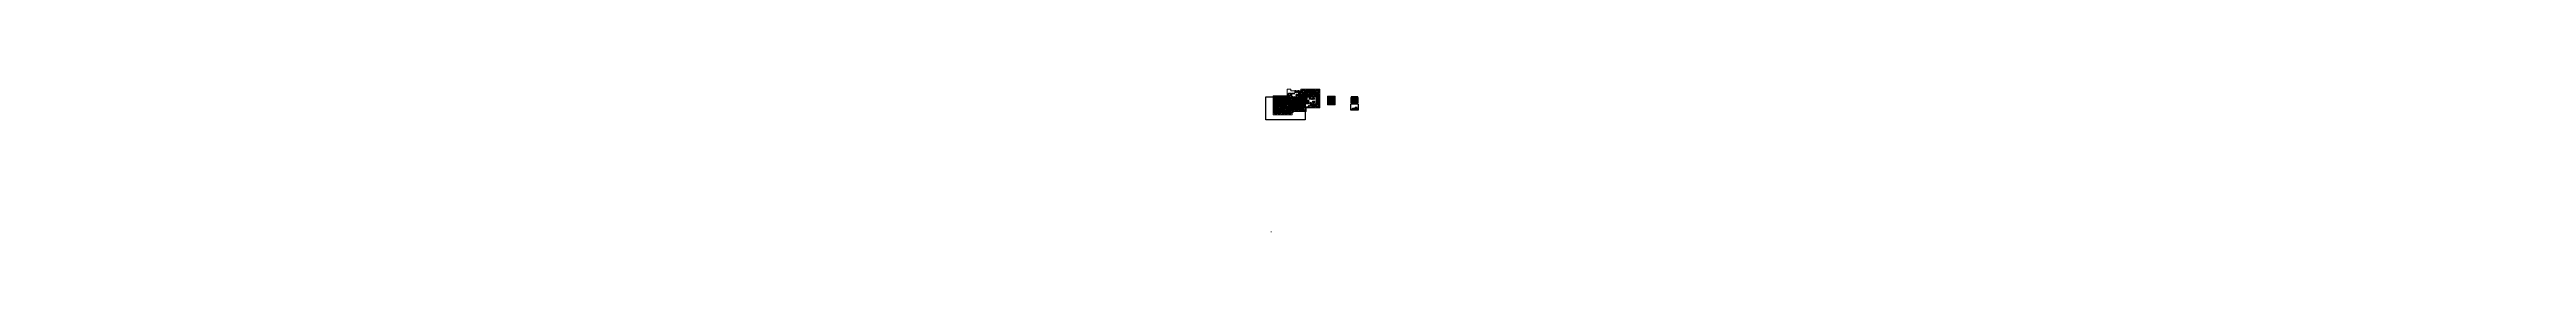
# Model space of a CAD drawing. Extents: x -3404 to 3497, y 0 to 399.
import ezdxf
from ezdxf import colors
from ezdxf.entities.mleader import LeaderData, LeaderLine
from ezdxf.enums import TextEntityAlignment as Align
from ezdxf.math import Vec2, Vec3

# ---------------------------------------------------------------- set-up
doc = ezdxf.new("R2010")
doc.units = 0
doc.header["$LTSCALE"] = 0.15
doc.linetypes.add('CENTERX2', pattern=[4, 2.5, -0.5, 0.5, -0.5])
doc.linetypes.add('HIDDEN', pattern=[0.375, 0.25, -0.125])
doc.layers.get('0').update_dxf_attribs({"color": 252})
doc.layers.get('Defpoints').update_dxf_attribs({"color": 252})
for name, color, linetype in [('0 ARCH', 252, 'Continuous'), ('0 DD', 252, 'Continuous'), ('0 fire alarm', 252, 'Continuous'), ('0 public aadress', 252, 'Continuous'), ('0 sockets', 252, 'Continuous'), ('0 WIRING', 3, 'Continuous'), ('00-BT-FAS-TEXT', 2, 'Continuous'), ('AUTOINCR', 7, 'Continuous'), ('bound', 252, 'Continuous'), ('BOX', 252, 'Continuous'), ('C1', 252, 'Continuous'), ('d1', 252, 'Continuous'), ('E-ASIGN', 151, 'Continuous'), ('E-C-FIRE', 3, 'Continuous'), ('E-LOW-C', 3, 'Continuous'), ('E-SCR', 3, 'Continuous'), ('E-SP', 3, 'Continuous'), ('E-W-FIRE', 3, 'Continuous'), ('ELEC', 10, 'Continuous'), ('FIRE_LOOP', 7, 'Continuous'), ('FIX', 252, 'Continuous'), ('grocol', 252, 'Continuous'), ('LC ROUTING', 3, 'Continuous'), ('Level 19', 3, 'Continuous'), ('Level 7', 40, 'Continuous'), ('WINDOW', 252, 'Continuous'), ('WIRING', 4, 'Continuous')]:
    doc.layers.add(name, color=color, linetype=linetype)
for name, color, linetype, lineweight in [('A-ANNO-NOTE', 10, 'Continuous', 0), ('anal', 252, 'Continuous', 20), ('DOOR', 252, 'Continuous', 20), ('E-TEXT', 7, 'Continuous', 0), ('elev', 252, 'Continuous', 9), ('FIXT', 252, 'Continuous', 9), ('FLOOR', 151, 'Continuous', 9), ('FUR', 252, 'Continuous', 9), ('FURNITURE', 3, 'Continuous', 18), ('FURNITURE-1', 252, 'Continuous', 9), ('LI-TX-CIRCUIT', 3, 'Continuous', 18), ('sofa', 252, 'Continuous', 9), ('T-FIRE-B', 4, 'Continuous', 0), ('T-LINE', 7, 'Continuous', 0), ('T-TEXT', 2, 'Continuous', 0), ('wall', 252, 'Continuous', 30), ('WC', 252, 'Continuous', 9), ('WIRE', 3, 'Continuous', 18)]:
    doc.layers.add(name, color=color, linetype=linetype, lineweight=lineweight)
doc.styles.add('Arial_7', font='arial.ttf', dxfattribs={"height": 0.660856})
doc.styles.add('Arial_8', font='arial.ttf', dxfattribs={"height": 0.805844})
doc.styles.add('E-isocp', font='isocp.shx')
doc.styles.add('E80', font='simplex.shx', dxfattribs={"height": 200})
doc.styles.add('ELEC', font='romans.shx')
doc.styles.add('ELEC-TECH', font='techl___.ttf')
doc.styles.add('F', font='complex.shx')
doc.styles.add('moha', font='romant.shx')
doc.styles.add('ROMAND', font='ROMAND.SHX')
doc.styles.add('ROMANS', font='ROMANS.shx', dxfattribs={"width": 0.8})
doc.styles.add('Style-giffels3', font='giffels3.shx')
doc.styles.add('TEXT-NFP', font='simplex.shx')
doc.dimstyles.new('ISO-25', dxfattribs={"dimtxt": 0.1, "dimasz": 0.1, "dimexe": 0, "dimexo": 0, "dimtad": 0, "dimtxsty": 'Standard', "dimblk": 'CLOSED', "dimcen": 2.5, "dimse1": 1, "dimse2": 1, "dimclrd": 1, "dimadec": 0, "dimazin": 0, "dimtfac": 1, "dimtix": 1, "dimtofl": 0, "dimtmove": 1, "dimatfit": 0, "dimfxl": 1, "dimarcsym": 0})
doc.dimstyles.get("Standard").update_dxf_attribs({"dimtxt": 0.18, "dimasz": 0.18, "dimexe": 0.18, "dimexo": 0.0625, "dimgap": 0.09, "dimtad": 0, "dimtih": 1, "dimtoh": 1, "dimdec": 4, "dimzin": 0, "dimdsep": 46, "dimtxsty": 'Standard', "dimcen": 0.09, "dimadec": 0, "dimazin": 0, "dimtfac": 1, "dimtdec": 4, "dimtofl": 0, "dimtmove": 0, "dimatfit": 3, "dimfxl": 1, "dimtolj": 1, "dimtzin": 0, "dimarcsym": 0})
pattern_1 = [(0, (0, 0), (0, 6.985), [5.08, -1.905]), (90, (0, 0), (-6.985, 4e-16), [5.08, -1.905])]
pattern_2 = [(0, (2e-14, -140), (0, 6.985), [5.08, -1.905]), (90, (2e-14, -140), (-6.985, 4e-16), [5.08, -1.905])]

# ---------------------------------------------------------------- blocks, each defined once
blk = doc.blocks.new('D90')
at = {"layer": 'DOOR'}
for points in [[(0, 0.2), (0, 1), (0.1, 1), (0.1, 0.2)], [(0, 0.2), (0, 0.2), (0, 0), (0.1, 0), (0.1, 0.2), (0, 0.2)], [(0.9, 0.2), (0.9, 0.2), (0.9, 0), (0.8, 0), (0.8, 0.2), (0.9, 0.2)]]:
    blk.add_lwpolyline(points, close=True, dxfattribs=at)
blk.add_circle((0, 0.2), 0.01, dxfattribs=at)
blk.add_arc((0, 0.2), 0.845, 0.22177, 86.38894, dxfattribs=at)
blk = doc.blocks.new('D200')
at = {"layer": 'DOOR'}
for points in [[(0, 0.2), (0, 1.2), (0.1, 1.2), (0.1, 0.2)], [(0, 0.2), (0, 0.2), (0, 0), (0.1, 0), (0.1, 0.2), (0, 0.2)], [(2, 0.2), (2, 1.2), (1.9, 1.2), (1.9, 0.2)], [(2, 0.2), (2, 0.2), (2, 0), (1.9, 0), (1.9, 0.2), (2, 0.2)]]:
    blk.add_lwpolyline(points, close=True, dxfattribs=at)
for centre in [(0, 0.2), (2, 0.2)]:
    blk.add_circle(centre, 0.01, dxfattribs=at)
for centre, start, end in [((0, 0.2), 0, 87.04922), ((2, 0.2), 92.95078, 180)]:
    blk.add_arc(centre, 0.971, start, end, dxfattribs=at)
blk = doc.blocks.new('SEAT02')
at = {"layer": 'FUR'}
for p, q in [((0, 0.3), (0, -0.3)), ((0.7, 0.4), (0.1, 0.4)), ((0.1, 0.2), (0.1, -0.2)), ((0.7, 0.3), (0.2, 0.3)), ((0.7, -0.2), (0.7, 0.2)), ((0.1, -0.4), (0.7, -0.4)), ((0.2, -0.3), (0.7, -0.3))]:
    blk.add_line(p, q, dxfattribs=at)
for centre, radius, start, end in [((0.1, 0.3), 0.08, 90, 180), ((0.2, 0.2), 0.05, 90, 180), ((0.7, 0.3), 0.0639, 288.85615, 68.50245), ((0.6, 0.2), 0.08, 0, 48.59038), ((0.1, -0.3), 0.08, 180, 270), ((0.2, -0.2), 0.05, 180, 270), ((0.6, -0.2), 0.08, 311.40962, 0), ((0.7, -0.3), 0.0639, 291.49755, 71.14385)]:
    blk.add_arc(centre, radius, start, end, dxfattribs=at)
blk = doc.blocks.new('A$C48FC3568')
at = {"layer": 'FUR'}
h = blk.add_hatch(dxfattribs=at)
h.set_pattern_fill('CROSS', color=256, scale=0.5, style=0)
h.set_pattern_definition([(0, (-34.60875, 58.23435), (0.125, -0.125), [0.0625, -0.1875]), (270, (-34.5775, 58.2656), (-0.125, -0.125), [0.0625, -0.1875])])
h.paths.add_polyline_path([(1.1, 0.7), (1.1, 1), (0, 1, 0.414214), (0, 0.9), (0, 0, 0.414214), (0, 0), (1.4, 0), (1.4, 0.7), (1.1, 0.7, -0.414214)])
for p, q in [((1.9, 1), (0, 1)), ((0, 0.9), (0, 0)), ((1.4, 0.7), (1.1, 1)), ((1.1, 1), (1.1, 0.7)), ((1.4, 0.7), (1.1, 0.7)), ((1.4, 0), (1.4, 0.7)), ((1.6, 0.9), (1.6, 0.1)), ((1.9, 0.9), (1.7, 0.9)), ((1.7, 0.1), (1.9, 0.1)), ((1.9, 0.1), (1.9, 0.9)), ((2, 0), (2, 0.9)), ((0, 0), (1.9, 0))]:
    blk.add_line(p, q, dxfattribs=at)
for centre, start, end in [((0, 0.9), 90, 180), ((0, 0), 180, 270), ((1.1, 0.7), 180, 270), ((1.7, 0.9), 90, 180), ((1.7, 0.1), 180, 270), ((1.9, 0.9), 360, 90), ((1.9, 0.9), 360, 90), ((1.9, 0.1), 270, 0), ((1.9, 0), 270, 360)]:
    blk.add_arc(centre, 0.05, start, end, dxfattribs=at)
blk = doc.blocks.new('A$C30776E45')
at = {"layer": 'FUR'}
for p, q in [((0, 0.8), (1.3, 2.1)), ((0, 0.7), (0.4, 0.3)), ((1.1, 1), (0.4, 0.3)), ((0.9, 0.6), (1.1, 0.7)), ((1, 0.5), (0.9, 0.6)), ((1, 0.5), (1.2, 0.7)), ((1.1, 1), (2.2, 0)), ((1.2, 0.7), (1.1, 0.7)), ((1.4, 0.5), (1.2, 0.7)), ((1.3, 2.1), (2.8, 0.6)), ((1.6, 2.4), (1.4, 2.2)), ((1.4, 2.1), (1.7, 1.8)), ((1.4, 0.5), (1.6, 0.4)), ((1.4, 0.2), (1.6, 0.4)), ((1.4, 0.1), (1.6, 0.2)), ((1.4, 0.1), (1.4, 0.2)), ((1.7, 2.3), (1.5, 2.1)), ((1.5, 2.1), (1.9, 1.8)), ((1.5, 0.3), (1.6, 0.3)), ((1.6, 2.4), (1.9, 2.6)), ((1.7, 2.3), (1.9, 2.5)), ((1.8, 1.8), (1.8, 1.8)), ((1.9, 2.6), (2.2, 2.3)), ((1.9, 2.5), (2.2, 2.1)), ((2, 2), (1.9, 1.8)), ((2.3, 2), (1.9, 1.6)), ((2.3, 1.2), (1.9, 1.6)), ((2, 2), (2.2, 2.1)), ((2.2, 2.2), (2.2, 2.2)), ((2.8, 0.6), (2.2, 0)), ((2.7, 1.6), (2.3, 2)), ((2.7, 1.6), (2.3, 1.2)), ((2.7, 1.3), (2.5, 1.2)), ((2.8, 0.8), (2.5, 1.2)), ((2.5, 1.1), (2.5, 1.1)), ((2.8, 0.7), (2.5, 1)), ((2.7, 1.3), (2.9, 1.5)), ((3, 1), (2.8, 0.8)), ((2.9, 1.5), (2.9, 1.5)), ((3.2, 1.2), (2.9, 1.5)), ((3.1, 0.9), (2.9, 0.7)), ((3.3, 1.2), (3, 1.5)), ((3, 1), (3.2, 1.2)), ((3.1, 0.9), (3.3, 1.1))]:
    blk.add_line(p, q, dxfattribs=at)
for centre, radius, start, end in [((1.2, 0.3), 0.254, 127.43339, 322.56661), ((1.2, 0.4), 0.225, 142.11769, 232.11769), ((1.2, 0.3), 0.225, 217.88231, 307.88231), ((1.1, 0.7), 0.0457, 45, 135), ((1.5, 2.1), 0.0457, 135, 225), ((1.5, 0.3), 0.0457, 315, 45), ((1.8, 1.8), 0.0457, 225, 315), ((1.9, 2.5), 0.0457, 45, 135), ((2.2, 2.2), 0.0457, 315, 45), ((2.5, 1.1), 0.0457, 135, 225), ((2.8, 0.8), 0.0457, 225, 315), ((2.9, 1.5), 0.0457, 45, 135), ((3.3, 1.2), 0.0457, 315, 45)]:
    blk.add_arc(centre, radius, start, end, dxfattribs=at)
blk = doc.blocks.new('A$C058220D9')
at = {"layer": 'FUR'}
blk.add_blockref('A$C48FC3568', (0, 0), dxfattribs=at)
blk = doc.blocks.new('D100')
at = {"layer": 'DOOR'}
for points in [[(0, 0.2), (0, 1.1), (0.1, 1.1), (0.1, 0.2)], [(0, 0.2), (0, 0.2), (0, 0), (0.1, 0), (0.1, 0.2), (0, 0.2)], [(1, 0.2), (1, 0.2), (1, 0), (0.9, 0), (0.9, 0.2), (1, 0.2)]]:
    blk.add_lwpolyline(points, close=True, dxfattribs=at)
blk.add_circle((0, 0.2), 0.01, dxfattribs=at)
blk.add_arc((0, 0.2), 0.941, 0.00288, 86.9663, dxfattribs=at)
blk = doc.blocks.new('ELLIPSE')
blk.add_circle((0.5, 0.5), 0.5)
blk = doc.blocks.new('D80')
at = {"layer": 'DOOR'}
for points in [[(0, 0.2), (0, 0.9), (0.1, 0.9), (0.1, 0.2)], [(0, 0.2), (0, 0.2), (0, 0), (0.1, 0), (0.1, 0.2), (0, 0.2)], [(0.8, 0.2), (0.8, 0.2), (0.8, 0), (0.8, 0), (0.8, 0.2), (0.8, 0.2)]]:
    blk.add_lwpolyline(points, close=True, dxfattribs=at)
blk.add_circle((0, 0.2), 0.01, dxfattribs=at)
blk.add_arc((0, 0.2), 0.74, 0, 86.27688, dxfattribs=at)
blk = doc.blocks.new('CHAIR7')
for p, q in [((0, 9), (0, -9)), ((20, 12), (3, 12)), ((5, 15), (18, 15)), ((23, -7), (23, 7)), ((3, -12), (20, -12)), ((5, -15), (18, -15))]:
    blk.add_line(p, q)
for centre, radius, start, end in [((3, 9), 3, 90, 180), ((6, 14), 1.56, 73.7398, 286.2602), ((17, 14), 1.56, 253.7398, 106.2602), ((20, 9), 3, 62.41556, 90), ((22, 11), 1.1, 53.30994, 212.02741), ((5, 0), 19.6, 327.57575, 32.42425), ((7, 0), 20, 323.1301, 36.8699), ((3, -9), 3, 180, 270), ((6, -14), 1.56, 73.7398, 286.2602), ((17, -14), 1.56, 253.7398, 106.2602), ((20, -9), 3, 270, 297.58444), ((22, -11), 1.1, 147.97259, 306.69006)]:
    blk.add_arc(centre, radius, start, end)
blk = doc.blocks.new('RECTANG')
for p, q in [((1, 1), (0, 1)), ((0, 1), (0, 0)), ((0, 0), (1, 0)), ((1, 0), (1, 1))]:
    blk.add_line(p, q)
blk = doc.blocks.new('FNPHONE')
for p, q in [((-9, 1), (-10, 0)), ((-9, 0), (-10, 0)), ((-8, 2), (-9, 2)), ((-9, 1), (-9, 1)), ((-9, 1), (-9, 1)), ((-7, 1), (-8, -1)), ((-7, 7), (-7, 2)), ((-6, 7), (-6, 2)), ((-4, 5), (-4, 5)), ((-4, 4), (-4, 4)), ((-4, 3), (-4, 3)), ((-4, 2), (-4, 2)), ((-3, 5), (-3, 5)), ((-3, 4), (-3, 4)), ((-3, 3), (-3, 3)), ((-3, 2), (-3, 2)), ((-2, 5), (-2, 5)), ((-2, 4), (-2, 4)), ((-2, 3), (-2, 3)), ((-2, 2), (-2, 2)), ((-9, 0), (-10, 0)), ((-9, -1), (-10, -2)), ((-9, -1), (-10, -1)), ((-9, -1), (-10, -1)), ((-9, -2), (-10, -2)), ((-9, -2), (-10, -2)), ((-8, -2), (-9, -3)), ((-8, -2), (-9, -2)), ((-8, -1), (-8, -1)), ((-7, -1), (-8, -1)), ((-8, -2), (-8, -2))]:
    blk.add_line(p, q)
for centre, start, end in [((-7, 7), 298.49146, 241.50854), ((-7, 2), 118.49146, 61.50854)]:
    blk.add_arc(centre, 1.05, start, end)
for p, xscale, yscale, zscale in [((-8, 0), 8.20528234483245, 8.104073169521023, 8.20528234483245), ((-5, 1), 3.75, 4.375, 3.75), ((-4, 7), 2.03125, 0.46875, 2.03125)]:
    blk.add_blockref('RECTANG', p, dxfattribs=dict(xscale=xscale, yscale=yscale, zscale=zscale))
blk = doc.blocks.new('IBMAT', base_point=(61, 306))
for p, q in [((75, 307), (75, 306)), ((81, 307), (75, 307)), ((81, 306), (81, 307))]:
    blk.add_line(p, q)
at = {"xscale": 21, "yscale": 17, "zscale": 21}
blk.add_blockref('RECTANG', (61, 306), dxfattribs=at)
blk = doc.blocks.new('KEYBOARD', base_point=(60, 294))
for p, xscale, yscale, zscale in [((60, 294), 19, 8, 19), ((61, 295), 13, 5, 13), ((75, 295), 3, 5, 3)]:
    blk.add_blockref('RECTANG', p, dxfattribs=dict(xscale=xscale, yscale=yscale, zscale=zscale))
blk = doc.blocks.new('FNCOMP')
for p, q in [((-7, 16), (-8, 4)), ((-8, 4), (-8, 2)), ((8, 4), (-8, 4)), ((-8, 2), (8, 2)), ((6, 16), (-7, 16)), ((8, 4), (6, 16)), ((8, 2), (8, 4))]:
    blk.add_line(p, q)
at = {"xscale": 1.033846153846154, "yscale": 1.033846153846154, "zscale": 1.033846153846154}
for name, p in [('IBMAT', (-11, 0)), ('KEYBOARD', (-10, -10))]:
    blk.add_blockref(name, p, dxfattribs=at)
blk = doc.blocks.new('*X17')
at = {"color": 0}
for p, q in [((0.1, 0.5), (0.1, 0.7)), ((0.1, 0.6), (0.1, 0.6)), ((0.2, 0.5), (0.2, 0.7)), ((0.2, 0.5), (0.2, 0.7)), ((0.2, 0.5), (0.2, 0.7)), ((0.3, 0.6), (0.3, 0.6))]:
    blk.add_line(p, q, dxfattribs=at)
blk = doc.blocks.new('Ch01')
at = {"layer": 'FUR'}
for p, q in [((-0.5, 0.2), (0, 0.2)), ((-0.5, -0.2), (-0.5, 0.2)), ((0, 0.2), (0, -0.2)), ((-0.5, -0.2), (0, -0.2))]:
    blk.add_line(p, q, dxfattribs=at)
for centre, radius, start, end in [((-0.5, 0.2), 0.04, 84.28941, 180), ((-0.1, 0.2), 0.025, 20.52762, 200.52762), ((-0.5, 0), 0.449, 339.19348, 20.52762), ((0, 0.2), 0.04, 0, 84.28941), ((-0.5, 0), 0.499, 339.19348, 20.52762), ((-0.5, -0.2), 0.04, 180, 275.71059), ((-0.1, -0.2), 0.025, 159.19348, 339.19348), ((0, -0.2), 0.04, 275.71059, 0)]:
    blk.add_arc(centre, radius, start, end, dxfattribs=at)
blk = doc.blocks.new('ARCH')
at = {"layer": 'anal'}
for points in [[(17.5, 358.3), (17.2, 358.3), (17.2, 358.1), (17.5, 358.1)], [(27.1, 358.3), (26.8, 358.3), (26.8, 358.1), (27.1, 358.1)]]:
    blk.add_hatch(color=256, dxfattribs=at).paths.add_polyline_path(points)
at = {"layer": 'd1'}
for points in [[(47.3, 380.2, 1), (46.9, 380.2, 1)], [(53.4, 386.1), (53.1, 386.3), (53.1, 385.9)], [(125.6, 349.5, 1), (125.2, 349.5, 1)], [(131.7, 355.8), (131.5, 355.4), (131.9, 355.4)], [(8.7, 336.6), (8.5, 336.3), (8.9, 336.3)], [(14.9, 330.3, 1), (14.5, 330.3, 1)]]:
    blk.add_hatch(color=256, dxfattribs=at).paths.add_polyline_path(points)
at = {"layer": 'elev'}
h = blk.add_hatch(dxfattribs=at)
h.set_pattern_fill('ANGLE', color=256, scale=0.05, style=0)
h.set_pattern_definition([(0, (36.30593, 41.4619), (0, 0.34925), [0.254, -0.09525]), (90, (36.30593, 41.4619), (-0.34925, 2e-17), [0.254, -0.09525])])
h.paths.add_polyline_path([(68.1, 382.3, 0.21525), (68.9, 380.5), (72.1, 380.5, 0.21525), (72.9, 382.3, 1)])
h.paths.add_polyline_path([(72.1, 380.5), (68.9, 380.5, 0.377964)])
h = blk.add_hatch(dxfattribs=at)
h.set_pattern_fill('ANGLE', color=256, scale=0.05, style=0)
h.set_pattern_definition([(0, (75.4893, 18.77073), (0, 0.34925), [0.254, -0.09525]), (90, (75.4893, 18.77073), (-0.34925, 2e-17), [0.254, -0.09525])])
h.paths.add_polyline_path([(107.3, 359.6, 0.21525), (108.1, 357.8), (111.3, 357.8, 0.21525), (112.1, 359.6, 1)])
h.paths.add_polyline_path([(111.3, 357.8), (108.1, 357.8, 0.377964)])
h = blk.add_hatch(dxfattribs=at)
h.set_pattern_fill('ANGLE', color=256, scale=0.05, style=0)
h.set_pattern_definition([(0, (0, 0), (0, 0.34925), [0.254, -0.09525]), (90, (0, 0), (-0.34925, 2e-17), [0.254, -0.09525])])
h.paths.add_polyline_path([(31.8, 340.8, 0.21525), (32.6, 339), (35.8, 339, 0.21525), (36.6, 340.8, 1)])
h.paths.add_polyline_path([(35.8, 339), (32.6, 339, 0.377964)])
at = {"layer": 'wall'}
h = blk.add_hatch(color=256, dxfattribs=at)
h.paths.add_polyline_path([(52.7, 385.4), (49.3, 385.4), (47.8, 383.9), (47.8, 380.5), (47.9, 380.5), (47.9, 380.6), (47.9, 383.9), (49.3, 385.2), (52.6, 385.2), (52.7, 385.2)])
h.paths.add_polyline_path([(52.7, 387.1), (48.6, 387.1), (48.5, 387), (52.7, 387)])
h.paths.add_polyline_path([(52.7, 387), (48.5, 387), (46.4, 384.9), (46.4, 384.7), (48.6, 386.9), (52.7, 386.9)])
h.paths.add_polyline_path([(46.3, 384.6), (46.4, 384.7), (46.4, 384.9), (46.1, 384.6), (46.1, 380.5), (46.3, 380.5)])
h = blk.add_hatch(color=256, dxfattribs=at)
h.paths.add_polyline_path([(126.1, 350.4), (126.2, 350.4), (129.5, 350.4), (130.8, 351.7), (130.8, 355), (130.8, 355.1), (131, 355.1), (131, 351.7), (129.5, 350.2), (126.1, 350.2)], flags=17)
h.paths.add_polyline_path([(126.1, 348.7), (130.2, 348.7), (132.5, 351), (132.5, 355.1), (132.6, 355.1), (132.6, 350.9), (130.3, 348.6), (126.1, 348.6)])
h.paths.add_polyline_path([(126.1, 348.6), (130.3, 348.6), (130.2, 348.5), (126.1, 348.5)])
h.paths.add_polyline_path([(132.6, 355.1), (132.7, 355.1), (132.7, 351), (132.6, 350.9)])
h = blk.add_hatch(color=256, dxfattribs=at)
h.paths.add_polyline_path([(14.3, 331), (14.3, 331.2), (14.2, 331.2), (10.9, 331.2), (9.6, 332.5), (9.6, 335.8), (9.6, 335.9), (9.4, 335.9), (9.4, 332.5), (10.9, 331)], flags=17)
h.paths.add_polyline_path([(14.3, 329.4), (14.3, 329.5), (10.2, 329.5), (7.9, 331.8), (7.9, 335.9), (7.8, 335.9), (7.8, 331.7), (10.1, 329.4)])
h.paths.add_polyline_path([(10.1, 329.4), (10.2, 329.3), (14.3, 329.3), (14.3, 329.4)])
h.paths.add_polyline_path([(7.7, 331.8), (7.8, 331.7), (7.8, 335.9), (7.7, 335.9)])
h = blk.add_hatch(dxfattribs=at)
h.set_pattern_fill('ANSI37', color=256, scale=0.02, style=0)
h.set_pattern_definition([(45, (-280.2, 3), (-0.044901281, 0.044901281), []), (135, (-280.2, 3), (-0.044901281, -0.044901281), [])])
h.paths.add_polyline_path([(91, 342.8), (90.7, 342.8), (90.7, 342.6), (90.9, 342.6), (90.9, 339.1), (91, 339.1)])
h.paths.add_polyline_path([(87.9, 342.6), (88.1, 342.6), (88.1, 342.8), (87.8, 342.8), (87.8, 339.1), (87.9, 339.1)])
for centre, radius in [((100.5, 389.9), 0.0306), ((100.5, 389.9), 0.0172), ((110.1, 389.9), 0.0306), ((110.1, 389.9), 0.0172), ((116.7, 389.9), 0.0306), ((116.7, 389.9), 0.0172)]:
    blk.add_circle(centre, radius)
at = {"layer": '0 ARCH', "color": 252, "lineweight": 15}
for p, q in [((65.4, 352.6), (65.9, 352.6)), ((71.9, 355.2), (65.5, 355.2)), ((65.8, 355.6), (66.4, 355.6)), ((65.8, 355.2), (65.8, 355.6)), ((66.4, 355.2), (65.8, 355.2)), ((65.9, 352.6), (65.9, 349.2)), ((68.1, 349.2), (65.9, 349.2)), ((66.4, 355.6), (66.4, 355.2)), ((66.7, 349.2), (66.7, 348.7)), ((67.3, 349.2), (66.7, 349.2)), ((66.7, 348.7), (67.3, 348.7)), ((67.3, 348.7), (67.3, 349.2)), ((68.6, 352.6), (68.1, 352.6)), ((68.1, 352.6), (68.1, 349.2)), ((69, 355.6), (68.4, 355.6)), ((68.4, 355.6), (68.4, 355.2)), ((68.4, 355.2), (69, 355.2)), ((68.8, 352.6), (69.3, 352.6)), ((69, 355.2), (69, 355.6)), ((69.3, 352.6), (69.3, 349.2)), ((69.3, 349.2), (71.5, 349.2)), ((70.1, 349.2), (70.1, 348.7)), ((70.7, 349.2), (70.1, 349.2)), ((70.7, 348.7), (70.7, 349.2)), ((71, 355.6), (71, 355.2)), ((71.6, 355.6), (71, 355.6)), ((71, 355.2), (71.6, 355.2)), ((71.9, 352), (71.5, 352)), ((71.5, 349.2), (71.5, 352)), ((71.6, 355.2), (71.6, 355.6)), ((72.8, 349.1), (72.2, 349.1)), ((72.2, 349.1), (72.2, 348.7)), ((72.2, 348.7), (72.8, 348.7)), ((72.8, 348.7), (72.8, 349.1)), ((74.1, 353.9), (73.3, 353.9)), ((73.3, 353.9), (73.3, 352.5)), ((73.3, 352.5), (74.1, 352.5)), ((74.1, 355.6), (73.4, 355.6)), ((73.4, 355.6), (73.4, 355.2)), ((73.4, 355.2), (74.1, 355.2)), ((74, 353.8), (73.4, 353.8)), ((73.4, 353.8), (73.4, 352.5)), ((73.4, 352.5), (74, 352.5)), ((74, 353.5), (73.6, 353.5)), ((73.6, 353.5), (73.6, 352.8)), ((73.6, 352.8), (74, 352.8)), ((74, 352.5), (74, 353.8)), ((74, 352.8), (74, 353.5)), ((74.1, 355.2), (74.1, 355.6)), ((74.1, 355.6), (74.1, 355.2)), ((74.8, 355.6), (74.1, 355.6)), ((74.1, 355.2), (74.8, 355.2)), ((74.1, 352.5), (74.1, 353.9)), ((74.9, 352.1), (74.1, 352.1)), ((74.9, 352.1), (74.1, 352.1)), ((74.1, 352.1), (74.1, 350.2)), ((74.1, 352.1), (74.1, 350.2)), ((74.9, 350.8), (74.1, 350.8)), ((74.1, 350.8), (74.9, 350.8)), ((74.9, 350.6), (74.1, 350.6)), ((74.1, 350.6), (74.1, 350.3)), ((74.1, 350.3), (74.9, 350.3)), ((74.1, 350.2), (74.9, 350.2)), ((74.1, 350.2), (74.9, 350.2)), ((74.2, 349.1), (74.2, 348.7)), ((74.9, 349.1), (74.2, 349.1)), ((74.2, 348.7), (74.9, 348.7)), ((74.3, 353.4), (74.3, 353)), ((74.3, 353.4), (74.3, 353)), ((74.4, 353.5), (74.5, 353.5)), ((74.4, 353.5), (74.5, 353.5)), ((74.5, 353.4), (74.4, 353.4)), ((74.5, 353.4), (74.4, 353.4)), ((74.4, 352.9), (74.5, 352.9)), ((74.4, 352.9), (74.5, 352.9)), ((74.4, 352.9), (74.5, 352.9)), ((74.5, 353.5), (74.7, 353.5)), ((74.5, 353.5), (74.7, 353.5)), ((74.7, 353.4), (74.5, 353.4)), ((74.7, 353.4), (74.5, 353.4)), ((74.5, 352.9), (74.7, 352.9)), ((74.5, 352.9), (74.7, 352.9)), ((74.5, 352.9), (74.7, 352.9)), ((74.5, 352.9), (74.7, 352.9)), ((74.8, 355.2), (74.8, 355.6)), ((74.9, 350.2), (74.9, 352.1)), ((74.9, 350.2), (74.9, 352.1)), ((74.9, 348.7), (74.9, 349.1))]:
    blk.add_line(p, q, dxfattribs=at)
for centre, radius, start, end in [((74.4, 353.4), 0.06, 90, 180), ((74.4, 353.4), 0.06, 90, 180), ((74.4, 353), 0.06, 180, 270), ((74.4, 353), 0.06, 180, 270), ((74.4, 353.4), 0.0312, 73.7398, 286.26021), ((74.4, 353.4), 0.0312, 73.7398, 286.26021), ((74.4, 352.9), 0.0312, 73.7398, 286.26021), ((74.4, 352.9), 0.0312, 73.7398, 286.26021)]:
    blk.add_arc(centre, radius, start, end, dxfattribs=at)
at = {"layer": 'anal'}
for p, q in [((5.3, 377.4), (5.3, 379.9)), ((5.3, 379.9), (43.7, 379.9)), ((5.3, 326.9), (5.3, 377.4)), ((5.3, 370.9), (6.2, 370.9)), ((5.3, 370.7), (6.2, 370.7)), ((5.3, 370.7), (5.6, 370.7)), ((5.3, 370.7), (5.3, 368.5)), ((6.2, 368.5), (5.3, 368.5)), ((6.2, 368.3), (5.3, 368.3)), ((5.5, 377.4), (5.5, 379.7)), ((5.5, 379.7), (43.9, 379.7)), ((5.5, 370.9), (5.5, 377.4)), ((5.5, 327.1), (5.5, 368.3)), ((5.6, 370.7), (5.6, 368.5)), ((5.9, 370.7), (5.9, 368.5)), ((6.2, 370.9), (6.2, 368.3)), ((7.8, 365.2), (7.7, 365.2)), ((7.7, 365.2), (7.9, 365.2)), ((7.7, 364.2), (7.9, 364.2)), ((7.7, 364.2), (7.9, 364.2)), ((7.8, 363.2), (7.7, 363.2)), ((7.7, 363.2), (7.9, 363.2)), ((7.8, 362.8), (7.7, 362.8)), ((7.7, 362.8), (7.9, 362.8)), ((7.7, 361.8), (7.9, 361.8)), ((7.7, 361.8), (7.9, 361.8)), ((7.8, 360.8), (7.7, 360.8)), ((7.7, 360.8), (7.9, 360.8)), ((8, 358.3), (7.7, 358.3)), ((7.8, 355.6), (7.7, 355.6)), ((7.7, 355.6), (7.9, 355.6)), ((7.7, 354.6), (7.9, 354.6)), ((7.7, 354.6), (7.9, 354.6)), ((7.8, 353.6), (7.7, 353.6)), ((7.7, 353.6), (7.9, 353.6)), ((7.8, 353.2), (7.7, 353.2)), ((7.7, 353.2), (7.9, 353.2)), ((7.7, 352.2), (7.9, 352.2)), ((7.7, 352.2), (7.9, 352.2)), ((7.8, 351.2), (7.7, 351.2)), ((7.7, 351.2), (7.9, 351.2)), ((7.7, 346), (7.9, 346)), ((7.8, 346), (7.7, 346)), ((10.2, 377.4), (7.8, 375)), ((7.8, 375), (10.2, 377.4)), ((7.8, 375), (7.8, 370.2)), ((7.8, 370.2), (7.8, 375)), ((7.8, 364.2), (7.8, 365.2)), ((7.8, 364.2), (7.8, 365.2)), ((7.8, 364.2), (7.8, 365.2)), ((7.8, 364.2), (7.8, 365.2)), ((7.8, 365.2), (7.9, 365.2)), ((7.8, 365.2), (7.9, 365.2)), ((7.8, 363.2), (7.8, 364.2)), ((7.8, 363.2), (7.8, 364.2)), ((7.8, 363.2), (7.8, 364.2)), ((7.8, 363.2), (7.8, 364.2)), ((7.8, 363.2), (7.9, 363.2)), ((7.8, 363.2), (7.9, 363.2)), ((7.8, 361.8), (7.8, 362.8)), ((7.8, 361.8), (7.8, 362.8)), ((7.8, 361.8), (7.8, 362.8)), ((7.8, 361.8), (7.8, 362.8)), ((7.8, 362.8), (7.9, 362.8)), ((7.8, 362.8), (7.9, 362.8)), ((7.8, 360.8), (7.8, 361.8)), ((7.8, 360.8), (7.8, 361.8)), ((7.8, 360.8), (7.8, 361.8)), ((7.8, 360.8), (7.8, 361.8)), ((7.8, 360.8), (7.9, 360.8)), ((7.8, 360.8), (7.9, 360.8)), ((7.8, 354.6), (7.8, 355.6)), ((7.8, 354.6), (7.8, 355.6)), ((7.8, 354.6), (7.8, 355.6)), ((7.8, 354.6), (7.8, 355.6)), ((7.8, 355.6), (7.9, 355.6)), ((7.8, 355.6), (7.9, 355.6)), ((7.8, 353.6), (7.8, 354.6)), ((7.8, 353.6), (7.8, 354.6)), ((7.8, 353.6), (7.8, 354.6)), ((7.8, 353.6), (7.8, 354.6)), ((7.8, 353.6), (7.9, 353.6)), ((7.8, 353.6), (7.9, 353.6)), ((7.8, 352.2), (7.8, 353.2)), ((7.8, 352.2), (7.8, 353.2)), ((7.8, 352.2), (7.8, 353.2)), ((7.8, 352.2), (7.8, 353.2)), ((7.8, 353.2), (7.9, 353.2)), ((7.8, 353.2), (7.9, 353.2)), ((7.8, 351.2), (7.8, 352.2)), ((7.8, 351.2), (7.8, 352.2)), ((7.8, 351.2), (7.8, 352.2)), ((7.8, 351.2), (7.8, 352.2)), ((7.8, 351.2), (7.9, 351.2)), ((7.8, 351.2), (7.9, 351.2)), ((7.8, 346), (7.9, 346)), ((7.8, 346), (7.9, 346)), ((7.8, 345), (7.8, 346)), ((7.8, 345), (7.8, 346)), ((7.8, 345), (7.8, 346)), ((7.8, 345), (7.8, 346)), ((7.9, 364.2), (7.9, 364.2)), ((7.9, 361.8), (7.9, 361.8)), ((7.9, 354.6), (7.9, 354.6)), ((7.9, 352.2), (7.9, 352.2)), ((15, 377.4), (10.2, 377.4)), ((10.2, 377.4), (15, 377.4)), ((14.9, 367.6), (13.3, 367.7)), ((14.9, 367.7), (13.3, 367.6)), ((13.3, 367.6), (14.9, 367.7)), ((14.9, 367.6), (13.3, 367.7)), ((14.9, 358.3), (13.3, 358.4)), ((14.9, 358.4), (13.3, 358.3)), ((17.4, 375), (15, 377.4)), ((15, 377.4), (17.4, 375)), ((17.2, 358.3), (17.5, 358.1)), ((17.5, 358.3), (17.2, 358.1)), ((17.5, 358.3), (17.2, 358.3)), ((17.2, 358.3), (17.2, 358.1)), ((17.2, 358.1), (17.5, 358.1)), ((17.4, 372.6), (17.4, 375)), ((17.4, 372.6), (17.4, 375)), ((17.4, 372.6), (17.4, 375)), ((17.4, 372.6), (17.4, 375)), ((17.4, 372.6), (17.4, 375)), ((17.4, 372.6), (17.4, 375)), ((17.4, 372.6), (17.4, 375)), ((17.4, 372.6), (17.4, 375)), ((17.4, 372.6), (17.4, 375)), ((17.4, 372.6), (17.4, 375)), ((17.4, 372.6), (17.4, 375)), ((17.4, 372.6), (17.4, 375)), ((17.4, 372.6), (17.4, 375)), ((17.4, 372.6), (17.4, 375)), ((17.4, 372.6), (17.4, 375)), ((17.4, 372.6), (17.4, 375)), ((17.4, 372.6), (17.4, 375)), ((17.4, 372.6), (17.4, 375)), ((17.4, 370.2), (17.4, 375)), ((17.4, 375), (17.4, 370.2)), ((17.5, 358.1), (17.5, 358.3)), ((19.2, 343.1), (19.2, 346.1)), ((19.2, 346.1), (20.1, 346.1)), ((19.5, 343.1), (19.5, 346.1)), ((20, 377.4), (20, 377.5)), ((20, 377.5), (20, 377.3)), ((20, 377.4), (21, 377.4)), ((20, 377.4), (21, 377.4)), ((20, 377.4), (21, 377.4)), ((20, 377.4), (21, 377.4)), ((20, 377.4), (20, 377.3)), ((20, 377.4), (20, 377.3)), ((20.1, 343.1), (20.1, 346.1)), ((21, 377.5), (21, 377.3)), ((21, 377.5), (21, 377.3)), ((21, 377.4), (22, 377.4)), ((21, 377.4), (22, 377.4)), ((21, 377.4), (22, 377.4)), ((21, 377.4), (22, 377.4)), ((22, 377.4), (22, 377.5)), ((22, 377.5), (22, 377.3)), ((22, 377.4), (22, 377.3)), ((22, 377.4), (22, 377.3)), ((22.4, 377.5), (22.4, 377.3)), ((22.4, 377.4), (22.4, 377.5)), ((22.4, 377.4), (22.4, 377.3)), ((22.4, 377.4), (22.4, 377.3)), ((23.4, 377.4), (22.4, 377.4)), ((23.4, 377.4), (22.4, 377.4)), ((23.4, 377.4), (22.4, 377.4)), ((23.4, 377.4), (22.4, 377.4)), ((23.4, 377.5), (23.4, 377.3)), ((23.4, 377.5), (23.4, 377.3)), ((24.4, 377.4), (23.4, 377.4)), ((24.4, 377.4), (23.4, 377.4)), ((24.4, 377.4), (23.4, 377.4)), ((24.4, 377.4), (23.4, 377.4)), ((24.4, 377.5), (24.4, 377.3)), ((24.4, 377.4), (24.4, 377.5)), ((24.4, 377.4), (24.4, 377.3)), ((24.4, 377.4), (24.4, 377.3)), ((26.1, 343.1), (26.1, 346.1)), ((26.1, 346.1), (26.9, 346.1)), ((26.7, 343.1), (26.7, 346.1)), ((26.8, 371.9), (26.9, 370.3)), ((26.9, 371.9), (26.8, 370.3)), ((26.8, 358.3), (27.1, 358.1)), ((27.1, 358.3), (26.8, 358.1)), ((27.1, 358.3), (26.8, 358.3)), ((26.8, 358.3), (26.8, 358.1)), ((26.8, 358.1), (27.1, 358.1)), ((26.9, 346.1), (26.9, 343.1)), ((27, 372.6), (27, 375)), ((27, 372.6), (27, 375)), ((27, 372.6), (27, 375)), ((27, 372.6), (27, 375)), ((27, 372.6), (27, 375)), ((27, 372.6), (27, 375)), ((27, 372.6), (27, 375)), ((27, 372.6), (27, 375)), ((27, 372.6), (27, 375)), ((27, 372.6), (27, 375)), ((27, 372.6), (27, 375)), ((27, 372.6), (27, 375)), ((27, 372.6), (27, 375)), ((27, 372.6), (27, 375)), ((27, 372.6), (27, 375)), ((27, 372.6), (27, 375)), ((27, 372.6), (27, 375)), ((27, 372.6), (27, 375)), ((27.1, 371.9), (27.2, 370.3)), ((27.2, 371.9), (27.1, 370.3)), ((27.1, 358.1), (27.1, 358.3)), ((29.6, 377.5), (29.6, 377.3)), ((29.6, 377.4), (29.6, 377.5)), ((29.6, 377.4), (29.6, 377.3)), ((29.6, 377.4), (29.6, 377.3)), ((29.6, 377.4), (30.6, 377.4)), ((29.6, 377.4), (30.6, 377.4)), ((29.6, 377.4), (30.6, 377.4)), ((29.6, 377.4), (30.6, 377.4)), ((30.6, 377.5), (30.6, 377.3)), ((30.6, 377.5), (30.6, 377.3)), ((30.6, 377.4), (31.6, 377.4)), ((30.6, 377.4), (31.6, 377.4)), ((30.6, 377.4), (31.6, 377.4)), ((30.6, 377.4), (31.6, 377.4)), ((31.6, 377.5), (31.6, 377.3)), ((31.6, 377.4), (31.6, 377.5)), ((31.6, 377.5), (32, 377.5)), ((31.6, 377.4), (31.6, 377.3)), ((31.6, 377.4), (31.6, 377.3)), ((31.8, 377.5), (31.8, 377.3)), ((32, 377.4), (32, 377.5)), ((32, 377.5), (32, 377.3)), ((33, 377.4), (32, 377.4)), ((33, 377.4), (32, 377.4)), ((33, 377.4), (32, 377.4)), ((33, 377.4), (32, 377.4)), ((32, 377.4), (32, 377.3)), ((32, 377.4), (32, 377.3)), ((33, 377.5), (33, 377.3)), ((33, 377.5), (33, 377.3)), ((34, 377.4), (33, 377.4)), ((34, 377.4), (33, 377.4)), ((34, 377.4), (33, 377.4)), ((34, 377.4), (33, 377.4)), ((34, 377.4), (34, 377.5)), ((34, 377.5), (34, 377.3)), ((34, 377.4), (34, 377.3)), ((34, 377.4), (34, 377.3)), ((36.6, 372.6), (36.6, 375)), ((36.6, 372.6), (36.6, 375)), ((36.6, 372.6), (36.6, 375)), ((36.6, 372.6), (36.6, 375)), ((36.6, 372.6), (36.6, 375)), ((36.6, 372.6), (36.6, 375)), ((36.6, 372.6), (36.6, 375)), ((36.6, 372.6), (36.6, 375)), ((36.6, 372.6), (36.6, 375)), ((36.6, 372.6), (36.6, 375)), ((36.6, 372.6), (36.6, 375)), ((36.6, 372.6), (36.6, 375)), ((36.6, 372.6), (36.6, 375)), ((36.6, 372.6), (36.6, 375)), ((36.6, 372.6), (36.6, 375)), ((36.6, 372.6), (36.6, 375)), ((36.6, 372.6), (36.6, 375)), ((36.6, 372.6), (36.6, 375)), ((41.3, 363.5), (36.7, 362.5)), ((36.7, 363.5), (41.3, 362.5)), ((36.7, 363.5), (41.3, 362.5)), ((41.3, 363.5), (36.7, 362.5)), ((38.6, 367.2), (38.6, 367.7)), ((38.6, 358.8), (38.6, 358.3)), ((41.6, 367), (38.8, 367)), ((41.6, 359), (38.8, 359)), ((39.2, 377.4), (40.2, 377.4)), ((39.2, 377.4), (40.2, 377.4)), ((39.2, 377.4), (40.2, 377.4)), ((39.2, 377.4), (40.2, 377.4)), ((40.2, 377.5), (40.2, 377.3)), ((40.2, 377.5), (40.2, 377.3)), ((40.2, 377.4), (41.2, 377.4)), ((40.2, 377.4), (41.2, 377.4)), ((40.2, 377.4), (41.2, 377.4)), ((40.2, 377.4), (41.2, 377.4)), ((41.2, 377.5), (41.6, 377.5)), ((41.2, 377.4), (41.2, 377.5)), ((41.2, 377.5), (41.2, 377.3)), ((41.2, 377.4), (41.2, 377.3)), ((41.2, 377.4), (41.2, 377.3)), ((41.4, 377.5), (41.4, 377.3)), ((41.6, 377.5), (41.6, 377.3)), ((41.6, 377.4), (41.6, 377.5)), ((41.6, 377.4), (41.6, 377.3)), ((41.6, 377.4), (41.6, 377.3)), ((42.6, 377.4), (41.6, 377.4)), ((42.6, 377.4), (41.6, 377.4)), ((42.6, 377.4), (41.6, 377.4)), ((42.6, 377.4), (41.6, 377.4)), ((41.8, 367.7), (41.8, 367.2)), ((41.8, 358.3), (41.8, 358.8)), ((42.6, 377.5), (42.6, 377.3)), ((42.6, 377.5), (42.6, 377.3)), ((43.6, 377.4), (42.6, 377.4)), ((43.6, 377.4), (42.6, 377.4)), ((43.6, 377.4), (42.6, 377.4)), ((43.6, 377.4), (42.6, 377.4)), ((43.6, 377.5), (43.6, 377.3)), ((43.6, 377.4), (43.6, 377.5)), ((43.6, 377.4), (43.6, 377.3)), ((43.6, 377.4), (43.6, 377.3)), ((43.7, 387), (43.7, 399.1)), ((43.7, 399.1), (54.1, 399.1)), ((43.7, 379.9), (43.7, 387)), ((43.9, 387), (43.9, 398.9)), ((43.9, 398.9), (53.9, 398.9)), ((43.9, 379.7), (43.9, 387)), ((46.2, 372.6), (46.2, 375)), ((46.2, 372.6), (46.2, 375)), ((46.2, 372.6), (46.2, 375)), ((46.2, 372.6), (46.2, 375)), ((46.2, 372.6), (46.2, 375)), ((46.2, 372.6), (46.2, 375)), ((46.2, 372.6), (46.2, 375)), ((46.2, 372.6), (46.2, 375)), ((46.2, 372.6), (46.2, 375)), ((46.2, 372.6), (46.2, 375)), ((46.2, 372.6), (46.2, 375)), ((46.2, 372.6), (46.2, 375)), ((46.2, 372.6), (46.2, 375)), ((46.2, 372.6), (46.2, 375)), ((46.2, 372.6), (46.2, 375)), ((46.2, 372.6), (46.2, 375)), ((46.2, 372.6), (46.2, 375)), ((46.2, 372.6), (46.2, 375)), ((46.3, 345.1), (46.8, 345.1)), ((53.9, 394.1), (53.9, 398.9)), ((65.9, 394.1), (53.9, 394.1)), ((54.1, 394.3), (54.1, 399.1)), ((65.9, 394.3), (54.1, 394.3)), ((55.7, 345.1), (55.2, 345.1)), ((55.8, 382.2), (55.8, 384.6)), ((55.8, 382.2), (55.8, 384.6)), ((55.8, 382.2), (55.8, 384.6)), ((55.8, 382.2), (55.8, 384.6)), ((55.8, 382.2), (55.8, 384.6)), ((55.8, 382.2), (55.8, 384.6)), ((55.8, 382.2), (55.8, 384.6)), ((55.8, 382.2), (55.8, 384.6)), ((55.8, 382.2), (55.8, 384.6)), ((55.8, 382.2), (55.8, 384.6)), ((55.8, 382.2), (55.8, 384.6)), ((55.8, 382.2), (55.8, 384.6)), ((55.8, 382.2), (55.8, 384.6)), ((55.8, 382.2), (55.8, 384.6)), ((55.8, 382.2), (55.8, 384.6)), ((55.8, 382.2), (55.8, 384.6)), ((55.8, 382.2), (55.8, 384.6)), ((55.8, 382.2), (55.8, 384.6)), ((65.3, 391.9), (65.3, 387.2)), ((69.3, 391.9), (65.3, 391.9)), ((65.4, 391.8), (65.4, 389.5)), ((65.4, 391.8), (65.4, 387.2)), ((69.3, 391.8), (65.4, 391.8)), ((69.3, 391.8), (65.4, 391.8)), ((65.4, 389.5), (65.4, 387.2)), ((65.4, 389.5), (65.4, 387.2)), ((65.4, 389.5), (65.4, 387.2)), ((65.5, 391.7), (65.5, 387.2)), ((69.3, 391.7), (65.5, 391.7)), ((69.3, 389.6), (65.5, 389.6)), ((69.3, 389.5), (65.5, 389.5)), ((69.3, 389.5), (65.5, 389.5)), ((69.3, 389.4), (65.5, 389.4)), ((65.5, 362.3), (67.4, 361.9)), ((67.4, 362.3), (65.5, 361.9)), ((65.9, 395.3), (66.1, 395.3)), ((65.9, 395.3), (65.9, 393.4)), ((65.9, 394.3), (65.9, 393.4)), ((65.9, 393.4), (76.9, 393.4)), ((66.1, 395.3), (66.1, 394)), ((66.1, 395.3), (68.3, 395.3)), ((66.1, 395.2), (67.2, 394.3)), ((66.1, 394.3), (66.1, 393.4)), ((66.1, 394.3), (66.1, 393.4)), ((68.3, 394.3), (66.1, 394.3)), ((66.1, 394.3), (67.2, 393.4)), ((66.1, 393.4), (68.3, 393.4)), ((66.6, 363.7), (66.6, 367.2)), ((66.6, 367.2), (71.3, 367.2)), ((67.2, 394.3), (68.3, 395.2)), ((67.2, 393.4), (68.3, 394.3)), ((68.3, 395.3), (68.3, 393.4)), ((68.3, 395.3), (68.5, 395.3)), ((68.5, 395.3), (68.5, 394)), ((68.5, 394.3), (68.5, 393.4)), ((68.5, 394.3), (74.3, 394.3)), ((74.3, 394.3), (68.5, 394.3)), ((68.5, 394), (74.3, 394)), ((68.5, 393.7), (74.3, 393.7)), ((70.1, 368.3), (68.8, 367.9)), ((70.1, 367.9), (68.8, 368.3)), ((70.1, 368.3), (68.8, 367.9)), ((70.1, 367.9), (68.8, 368.3)), ((69.6, 361.2), (71.4, 361.2)), ((69.6, 360.6), (69.6, 361.2)), ((71.4, 360.6), (69.6, 360.6)), ((70.3, 367.9), (71.6, 368.3)), ((70.3, 368.3), (71.6, 367.9)), ((70.3, 367.9), (71.6, 368.3)), ((70.3, 368.3), (71.6, 367.9)), ((71.5, 391.9), (71.3, 391.9)), ((71.5, 391.8), (71.3, 391.8)), ((71.5, 391.8), (71.3, 391.8)), ((71.5, 391.7), (71.3, 391.7)), ((71.5, 389.6), (71.3, 389.6)), ((71.5, 389.5), (71.3, 389.5)), ((71.5, 389.5), (71.3, 389.5)), ((71.5, 389.4), (71.3, 389.4)), ((71.4, 361.2), (71.4, 360.6)), ((71.5, 367.2), (75.5, 367.2)), ((84.5, 391.9), (73.5, 391.9)), ((84.5, 391.8), (73.5, 391.8)), ((84.5, 391.8), (73.5, 391.8)), ((84.5, 391.7), (73.5, 391.7)), ((84.5, 389.6), (73.5, 389.6)), ((84.5, 389.5), (73.5, 389.5)), ((84.5, 389.5), (73.5, 389.5)), ((84.5, 389.4), (73.5, 389.4)), ((73.5, 363), (73.5, 364.4)), ((74.1, 362.3), (74.1, 360)), ((74.3, 395.3), (74.5, 395.3)), ((74.3, 395.3), (74.3, 393.4)), ((74.3, 394.3), (74.3, 393.4)), ((74.5, 395.3), (74.5, 394)), ((74.5, 395.3), (76.7, 395.3)), ((74.5, 395.2), (75.6, 394.3)), ((74.5, 394.3), (74.5, 393.4)), ((74.5, 394.3), (76.7, 394.3)), ((74.5, 394.3), (75.6, 393.4)), ((75, 387), (75, 383.8)), ((82.2, 387), (75, 387)), ((75, 383.5), (75, 384.6)), ((75, 383.5), (75, 384.6)), ((75, 383.5), (75, 384.6)), ((75, 383.5), (75, 384.6)), ((75, 383.5), (75, 384.6)), ((75, 383.5), (75, 384.6)), ((75, 383.5), (75, 384.6)), ((75, 383.5), (75, 384.6)), ((75, 383.5), (75, 384.6)), ((75, 383.5), (75, 384.6)), ((75, 383.5), (75, 384.6)), ((75, 383.5), (75, 384.6)), ((75, 383.5), (75, 384.6)), ((75, 383.5), (75, 384.6)), ((75, 383.5), (75, 384.6)), ((75, 383.5), (75, 384.6)), ((75, 383.5), (75, 384.6)), ((75, 383.5), (75, 384.6)), ((75, 383.8), (75, 383.5)), ((75, 351), (75, 355.8)), ((75, 355.8), (75, 351)), ((75, 351), (75, 355.8)), ((75, 355.8), (75, 351)), ((75.1, 373), (75.6, 373)), ((75.6, 369.8), (75.1, 369.8)), ((75.3, 386.7), (75.3, 383.4)), ((82.2, 386.7), (75.3, 386.7)), ((75.6, 394.3), (76.7, 395.2)), ((75.6, 393.4), (76.7, 394.3)), ((75.8, 386.2), (75.8, 383.4)), ((82.2, 386.2), (75.8, 386.2)), ((75.8, 372.8), (75.8, 370)), ((75.9, 367.2), (75.9, 367.7)), ((75.9, 367.2), (79.2, 367.2)), ((76.7, 395.3), (76.7, 393.4)), ((76.7, 395.3), (76.9, 395.3)), ((76.7, 394.3), (76.7, 393.4)), ((76.9, 395.3), (76.9, 394)), ((82.1, 394.3), (76.9, 394.3)), ((76.9, 394.3), (76.9, 393.4)), ((82.3, 394.1), (76.9, 394.1)), ((77.4, 358.2), (82.2, 358.2)), ((82.2, 358.2), (77.4, 358.2)), ((77.8, 360.8), (79.7, 360.4)), ((79.7, 360.8), (77.8, 360.4)), ((79.2, 367.2), (79.2, 363.9)), ((79.2, 363.9), (79.7, 363.9)), ((81.8, 362.3), (79.9, 361.9)), ((79.9, 362.3), (81.8, 361.9)), ((81, 367.2), (85.7, 367.2)), ((81, 363.7), (81, 367.2)), ((82.1, 399.1), (132.6, 399.1)), ((84.6, 399.1), (82.1, 399.1)), ((82.1, 399.1), (82.1, 394.3)), ((82.2, 387), (82.2, 386.2)), ((82.3, 398.9), (132.6, 398.9)), ((84.6, 398.9), (82.3, 398.9)), ((82.3, 398.9), (82.3, 394.1)), ((83.8, 372.8), (83.8, 370)), ((84.5, 373), (84, 373)), ((84, 369.8), (84.5, 369.8)), ((84, 361.2), (85.8, 361.2)), ((84, 360.6), (84, 361.2)), ((85.8, 360.6), (84, 360.6)), ((84.6, 355.8), (84.6, 351)), ((84.6, 351), (84.6, 355.8)), ((84.6, 355.8), (84.6, 351)), ((84.6, 351), (84.6, 355.8)), ((84.6, 341.4), (84.6, 346.2)), ((84.6, 346.2), (84.6, 341.4)), ((84.6, 341.4), (84.6, 346.2)), ((84.6, 346.2), (84.6, 341.4)), ((85.8, 361.2), (85.8, 360.6)), ((85.9, 367.2), (89.9, 367.2)), ((87.9, 363), (87.9, 364.4)), ((88.5, 362.3), (88.5, 360)), ((90.3, 367.2), (90.3, 367.7)), ((90.3, 367.2), (93.6, 367.2)), ((94.1, 360.8), (92.2, 360.4)), ((92.2, 360.8), (94.1, 360.4)), ((93.6, 367.2), (93.6, 363.9)), ((93.6, 363.9), (94.1, 363.9)), ((94.2, 391.8), (94.2, 394.2)), ((94.2, 391.8), (94.2, 394.2)), ((94.2, 391.8), (94.2, 394.2)), ((94.2, 391.8), (94.2, 394.2)), ((94.2, 391.8), (94.2, 394.2)), ((94.2, 391.8), (94.2, 394.2)), ((94.2, 391.8), (94.2, 394.2)), ((94.2, 391.8), (94.2, 394.2)), ((94.2, 391.8), (94.2, 394.2)), ((94.2, 391.8), (94.2, 394.2)), ((94.2, 391.8), (94.2, 394.2)), ((94.2, 391.8), (94.2, 394.2)), ((94.2, 391.8), (94.2, 394.2)), ((94.2, 391.8), (94.2, 394.2)), ((94.2, 391.8), (94.2, 394.2)), ((94.2, 391.8), (94.2, 394.2)), ((94.2, 391.8), (94.2, 394.2)), ((94.2, 391.8), (94.2, 394.2)), ((94.2, 346.2), (94.2, 341.4)), ((94.2, 341.4), (94.2, 346.2)), ((94.6, 375.9), (94.6, 376.7)), ((94.6, 376.7), (97.6, 376.7)), ((97.6, 376.5), (94.6, 376.5)), ((97.6, 375.9), (94.6, 375.9)), ((97.6, 369.9), (94.6, 369.9)), ((94.6, 369), (94.6, 369.9)), ((97.6, 369.3), (94.6, 369.3)), ((97.6, 369), (94.6, 369)), ((96.5, 346.3), (96.5, 339)), ((104.3, 346.3), (96.5, 346.3)), ((96.6, 387), (96.6, 386.4)), ((96.6, 387), (101.4, 387)), ((96.6, 386.4), (101.4, 386.4)), ((96.6, 348.7), (96.6, 348.5)), ((96.7, 348.7), (96.7, 348.5)), ((96.7, 348.6), (97.8, 348.6)), ((96.7, 348.6), (97.8, 348.6)), ((96.7, 348.6), (97.8, 348.6)), ((96.7, 348.6), (97.8, 348.6)), ((96.7, 346.1), (96.7, 339)), ((104.5, 346.1), (96.7, 346.1)), ((96.9, 381.5), (96.9, 382.4)), ((96.9, 382.4), (98.1, 382.4)), ((98.1, 381.5), (96.9, 381.5)), ((100, 374.4), (97.6, 376.7)), ((97.6, 376.5), (99.7, 374.4)), ((99.1, 374.4), (97.6, 375.9)), ((100, 371.4), (97.6, 369)), ((99.7, 371.4), (97.6, 369.3)), ((97.6, 369.9), (99.1, 371.4)), ((97.8, 348.7), (97.8, 348.5)), ((97.9, 396.6), (97.9, 396.7)), ((97.9, 396.5), (97.9, 396.7)), ((97.9, 396.6), (97.9, 396.7)), ((98.9, 396.6), (97.9, 396.6)), ((98.9, 396.6), (97.9, 396.6)), ((98.9, 396.6), (97.9, 396.6)), ((98.9, 396.6), (97.9, 396.6)), ((97.9, 396.6), (97.9, 396.5)), ((97.9, 348.7), (97.9, 348.5)), ((97.9, 348.6), (99, 348.6)), ((97.9, 348.6), (99, 348.6)), ((97.9, 348.6), (99, 348.6)), ((97.9, 348.6), (99, 348.6)), ((98.1, 382.4), (98.1, 381.5)), ((98.7, 377.5), (99.3, 379.7)), ((99.3, 377.5), (98.7, 379.7)), ((98.7, 379.7), (99.3, 377.5)), ((99.3, 379.7), (98.7, 377.5)), ((98.9, 396.7), (98.9, 396.7)), ((98.9, 396.5), (98.9, 396.7)), ((98.9, 396.5), (98.9, 396.7)), ((99.9, 396.6), (98.9, 396.6)), ((99.9, 396.6), (98.9, 396.6)), ((99.9, 396.6), (98.9, 396.6)), ((99.9, 396.6), (98.9, 396.6)), ((98.9, 396.5), (98.9, 396.5)), ((99, 348.7), (99, 348.5)), ((99.1, 371.4), (99.1, 374.4)), ((99.1, 348.7), (99.1, 348.5)), ((99.1, 348.6), (100.2, 348.6)), ((99.1, 348.6), (100.2, 348.6)), ((99.1, 348.6), (100.2, 348.6)), ((99.1, 348.6), (100.2, 348.6)), ((99.7, 371.4), (99.7, 374.4)), ((99.9, 396.6), (99.9, 396.7)), ((99.9, 396.5), (99.9, 396.7)), ((99.9, 396.6), (99.9, 396.7)), ((99.9, 396.6), (99.9, 396.5)), ((99.9, 382.4), (99.9, 381.5)), ((101.1, 382.4), (99.9, 382.4)), ((99.9, 381.5), (101.1, 381.5)), ((100, 371.4), (100, 374.4)), ((100.2, 348.7), (100.2, 348.5)), ((100.3, 348.7), (100.3, 348.5)), ((100.3, 348.6), (101.3, 348.6)), ((100.3, 348.6), (101.3, 348.6)), ((101.1, 381.5), (101.1, 382.4)), ((101.3, 348.7), (101.3, 348.5)), ((101.4, 386.4), (101.4, 387)), ((101.4, 348.7), (101.4, 348.5)), ((103.6, 390.8), (103.7, 389.5)), ((103.7, 390.8), (103.6, 389.5)), ((103.8, 391.8), (103.8, 394.2)), ((103.8, 391.8), (103.8, 394.2)), ((103.8, 391.8), (103.8, 394.2)), ((103.8, 391.8), (103.8, 394.2)), ((103.8, 391.8), (103.8, 394.2)), ((103.8, 391.8), (103.8, 394.2)), ((103.8, 391.8), (103.8, 394.2)), ((103.8, 391.8), (103.8, 394.2)), ((103.8, 391.8), (103.8, 394.2)), ((103.8, 391.8), (103.8, 394.2)), ((103.8, 391.8), (103.8, 394.2)), ((103.8, 391.8), (103.8, 394.2)), ((103.8, 391.8), (103.8, 394.2)), ((103.8, 391.8), (103.8, 394.2)), ((103.8, 391.8), (103.8, 394.2)), ((103.8, 391.8), (103.8, 394.2)), ((103.8, 391.8), (103.8, 394.2)), ((103.8, 391.8), (103.8, 394.2)), ((103.8, 384.6), (103.8, 379.8)), ((103.8, 379.8), (103.8, 384.6)), ((103.8, 363), (106.8, 363)), ((103.8, 363), (106.8, 363)), ((103.9, 382.7), (108.5, 381.7)), ((108.5, 382.7), (103.9, 381.7)), ((104.3, 346.3), (104.3, 347.4)), ((112.9, 347.4), (104.3, 347.4)), ((104.5, 346.1), (104.5, 347.4)), ((104.5, 346.8), (105, 347.4)), ((104.5, 346.1), (105, 346.8)), ((104.5, 346.8), (105.5, 346.8)), ((105.5, 346.1), (104.5, 346.1)), ((105, 347.4), (105.5, 346.8)), ((105, 346.8), (105.5, 346.1)), ((105.5, 347.4), (105.5, 346.1)), ((105.7, 346.1), (105.5, 346.1)), ((105.7, 347.4), (105.7, 346.1)), ((111.5, 347.1), (105.7, 347.1)), ((111.5, 346.8), (105.7, 346.8)), ((111.5, 346.5), (105.7, 346.5)), ((105.8, 386.4), (105.8, 386.9)), ((105.8, 378), (105.8, 377.5)), ((108.8, 386.2), (106, 386.2)), ((108.8, 378.2), (106, 378.2)), ((106.8, 363), (106.8, 363)), ((107.5, 396.6), (107.5, 396.7)), ((107.5, 396.5), (107.5, 396.7)), ((107.5, 396.6), (107.5, 396.7)), ((107.5, 396.6), (107.5, 396.5)), ((108.5, 396.6), (107.5, 396.6)), ((108.5, 396.6), (107.5, 396.6)), ((108.5, 396.6), (107.5, 396.6)), ((108.5, 396.6), (107.5, 396.6)), ((108.5, 396.5), (108.5, 396.7)), ((108.5, 396.5), (108.5, 396.7)), ((108.5, 396.7), (108.5, 396.7)), ((109.5, 396.6), (108.5, 396.6)), ((109.5, 396.6), (108.5, 396.6)), ((109.5, 396.6), (108.5, 396.6)), ((109.5, 396.6), (108.5, 396.6)), ((108.5, 396.5), (108.5, 396.5)), ((109, 386.9), (109, 386.4)), ((109, 377.5), (109, 378)), ((109.5, 396.6), (109.5, 396.7)), ((109.5, 396.5), (109.5, 396.7)), ((109.5, 396.6), (109.5, 396.7)), ((109.5, 396.6), (109.5, 396.5)), ((111.5, 347.4), (111.5, 346.1)), ((111.7, 346.1), (111.5, 346.1)), ((111.7, 347.4), (111.7, 346.1)), ((111.7, 346.8), (112.2, 347.4)), ((111.7, 346.8), (112.7, 346.8)), ((111.7, 346.1), (112.2, 346.8)), ((112.7, 346.1), (111.7, 346.1)), ((112.2, 347.4), (112.7, 346.8)), ((112.2, 346.8), (112.7, 346.1)), ((112.7, 346.1), (112.7, 347.4)), ((135.1, 346.1), (112.7, 346.1)), ((112.9, 346.3), (112.9, 347.4)), ((134.9, 346.3), (112.9, 346.3)), ((113.3, 390.8), (113.2, 389.5)), ((113.2, 390.8), (113.3, 389.5)), ((113.4, 391.8), (113.4, 394.2)), ((113.4, 391.8), (113.4, 394.2)), ((113.4, 391.8), (113.4, 394.2)), ((113.4, 391.8), (113.4, 394.2)), ((113.4, 391.8), (113.4, 394.2)), ((113.4, 391.8), (113.4, 394.2)), ((113.4, 391.8), (113.4, 394.2)), ((113.4, 391.8), (113.4, 394.2)), ((113.4, 391.8), (113.4, 394.2)), ((113.4, 391.8), (113.4, 394.2)), ((113.4, 391.8), (113.4, 394.2)), ((113.4, 391.8), (113.4, 394.2)), ((113.4, 391.8), (113.4, 394.2)), ((113.4, 391.8), (113.4, 394.2)), ((113.4, 391.8), (113.4, 394.2)), ((113.4, 391.8), (113.4, 394.2)), ((113.4, 391.8), (113.4, 394.2)), ((113.4, 391.8), (113.4, 394.2)), ((113.6, 390.8), (113.5, 389.5)), ((113.5, 390.8), (113.6, 389.5)), ((115.8, 348.7), (115.8, 348.5)), ((115.9, 348.7), (115.9, 348.5)), ((115.9, 348.6), (117, 348.6)), ((115.9, 348.6), (117, 348.6)), ((115.9, 348.6), (117, 348.6)), ((115.9, 348.6), (117, 348.6)), ((117, 348.7), (117, 348.5)), ((117.1, 348.7), (117.1, 348.5)), ((117.1, 348.6), (118.2, 348.6)), ((117.1, 348.6), (118.2, 348.6)), ((117.1, 348.6), (118.2, 348.6)), ((117.1, 348.6), (118.2, 348.6)), ((117.3, 396.6), (117.3, 396.7)), ((117.3, 396.5), (117.3, 396.7)), ((117.3, 396.6), (117.3, 396.7)), ((117.3, 396.6), (117.3, 396.5)), ((118.3, 396.6), (117.3, 396.6)), ((118.3, 396.6), (117.3, 396.6)), ((118.3, 396.6), (117.3, 396.6)), ((118.3, 396.6), (117.3, 396.6)), ((118.2, 348.7), (118.2, 348.5)), ((118.3, 396.5), (118.3, 396.7)), ((118.3, 396.5), (118.3, 396.7)), ((118.3, 396.7), (118.3, 396.7)), ((119.3, 396.6), (118.3, 396.6)), ((119.3, 396.6), (118.3, 396.6)), ((119.3, 396.6), (118.3, 396.6)), ((119.3, 396.6), (118.3, 396.6)), ((118.3, 396.5), (118.3, 396.5)), ((118.3, 348.7), (118.3, 348.5)), ((118.3, 348.6), (119.4, 348.6)), ((118.3, 348.6), (119.4, 348.6)), ((118.3, 348.6), (119.4, 348.6)), ((118.3, 348.6), (119.4, 348.6)), ((119.3, 396.6), (119.3, 396.7)), ((119.3, 396.5), (119.3, 396.7)), ((119.3, 396.6), (119.3, 396.7)), ((119.3, 396.6), (119.3, 396.5)), ((119.4, 348.7), (119.4, 348.5)), ((119.5, 348.7), (119.5, 348.5)), ((119.5, 348.6), (120.5, 348.6)), ((119.5, 348.6), (120.5, 348.6)), ((120.5, 348.7), (120.5, 348.5)), ((120.6, 348.7), (120.6, 348.5)), ((123, 391.8), (123, 394.2)), ((123, 391.8), (123, 394.2)), ((123, 391.8), (123, 394.2)), ((123, 391.8), (123, 394.2)), ((123, 391.8), (123, 394.2)), ((123, 391.8), (123, 394.2)), ((123, 391.8), (123, 394.2)), ((123, 391.8), (123, 394.2)), ((123, 391.8), (123, 394.2)), ((123, 391.8), (123, 394.2)), ((123, 391.8), (123, 394.2)), ((123, 391.8), (123, 394.2)), ((123, 391.8), (123, 394.2)), ((123, 391.8), (123, 394.2)), ((123, 391.8), (123, 394.2)), ((123, 391.8), (123, 394.2)), ((123, 391.8), (123, 394.2)), ((123, 391.8), (123, 394.2)), ((132.6, 383.2), (132.5, 383.2)), ((132.7, 383.2), (132.5, 383.2)), ((132.6, 383.2), (132.5, 383.2)), ((132.5, 382.2), (132.5, 382.2)), ((132.7, 382.2), (132.5, 382.2)), ((132.7, 382.2), (132.5, 382.2)), ((132.6, 381.2), (132.5, 381.2)), ((132.7, 381.2), (132.5, 381.2)), ((132.6, 381.2), (132.5, 381.2)), ((132.6, 373.6), (132.5, 373.6)), ((132.7, 373.6), (132.5, 373.6)), ((132.6, 373.6), (132.5, 373.6)), ((132.7, 372.6), (132.5, 372.6)), ((132.7, 372.6), (132.5, 372.6)), ((132.5, 372.6), (132.5, 372.6)), ((132.6, 371.6), (132.5, 371.6)), ((132.7, 371.6), (132.5, 371.6)), ((132.6, 371.6), (132.5, 371.6)), ((132.6, 364), (132.5, 364)), ((132.7, 364), (132.5, 364)), ((132.6, 364), (132.5, 364)), ((132.7, 363), (132.5, 363)), ((132.7, 363), (132.5, 363)), ((132.5, 363), (132.5, 363)), ((132.6, 362), (132.5, 362)), ((132.7, 362), (132.5, 362)), ((132.6, 362), (132.5, 362)), ((132.6, 399.1), (135.1, 399.1)), ((132.6, 398.9), (134.9, 398.9)), ((132.6, 383.2), (132.6, 382.2)), ((132.6, 383.2), (132.6, 382.2)), ((132.6, 383.2), (132.6, 382.2)), ((132.6, 383.2), (132.6, 382.2)), ((132.6, 383.2), (132.7, 383.2)), ((132.6, 382.2), (132.6, 381.2)), ((132.6, 382.2), (132.6, 381.2)), ((132.6, 382.2), (132.6, 381.2)), ((132.6, 382.2), (132.6, 381.2)), ((132.6, 381.2), (132.7, 381.2)), ((132.6, 373.6), (132.7, 373.6)), ((132.6, 373.6), (132.6, 372.6)), ((132.6, 373.6), (132.6, 372.6)), ((132.6, 373.6), (132.6, 372.6)), ((132.6, 373.6), (132.6, 372.6)), ((132.6, 372.6), (132.6, 371.6)), ((132.6, 372.6), (132.6, 371.6)), ((132.6, 372.6), (132.6, 371.6)), ((132.6, 372.6), (132.6, 371.6)), ((132.6, 371.6), (132.7, 371.6)), ((132.6, 364), (132.7, 364)), ((132.6, 364), (132.6, 363)), ((132.6, 364), (132.6, 363)), ((132.6, 364), (132.6, 363)), ((132.6, 364), (132.6, 363)), ((132.6, 363), (132.6, 362)), ((132.6, 363), (132.6, 362)), ((132.6, 363), (132.6, 362)), ((132.6, 363), (132.6, 362)), ((132.6, 362), (132.7, 362)), ((132.7, 382.2), (132.7, 382.2)), ((132.7, 372.6), (132.7, 372.6)), ((132.7, 363), (132.7, 363)), ((134.2, 390.1), (134.2, 387.5)), ((134.2, 390.1), (135.1, 390.1)), ((134.2, 389.9), (134.5, 389.9)), ((134.2, 389.9), (135.1, 389.9)), ((135.1, 387.7), (134.2, 387.7)), ((135.1, 387.5), (134.2, 387.5)), ((134.5, 389.9), (134.5, 387.7)), ((134.8, 389.9), (134.8, 387.7)), ((134.9, 398.9), (134.9, 390.6)), ((134.9, 390.6), (134.9, 390.1)), ((134.9, 387.5), (134.9, 346.3)), ((135.1, 399.1), (135.1, 390.6)), ((135.1, 390.6), (135.1, 346.1)), ((135.1, 390.1), (135.1, 387.5)), ((28.9, 326.9), (5.3, 326.9)), ((27.5, 327.1), (5.5, 327.1)), ((7.7, 345), (7.9, 345)), ((7.7, 345), (7.9, 345)), ((7.7, 344), (7.9, 344)), ((7.8, 344), (7.7, 344)), ((7.7, 343.6), (7.9, 343.6)), ((7.8, 343.6), (7.7, 343.6)), ((7.7, 342.6), (7.9, 342.6)), ((7.7, 342.6), (7.9, 342.6)), ((7.7, 341.6), (7.9, 341.6)), ((7.8, 341.6), (7.7, 341.6)), ((7.8, 344), (7.8, 345)), ((7.8, 344), (7.8, 345)), ((7.8, 344), (7.8, 345)), ((7.8, 344), (7.8, 345)), ((7.8, 344), (7.9, 344)), ((7.8, 344), (7.9, 344)), ((7.8, 343.6), (7.9, 343.6)), ((7.8, 343.6), (7.9, 343.6)), ((7.8, 342.6), (7.8, 343.6)), ((7.8, 342.6), (7.8, 343.6)), ((7.8, 342.6), (7.8, 343.6)), ((7.8, 342.6), (7.8, 343.6)), ((7.8, 341.6), (7.8, 342.6)), ((7.8, 341.6), (7.8, 342.6)), ((7.8, 341.6), (7.8, 342.6)), ((7.8, 341.6), (7.8, 342.6)), ((7.8, 341.6), (7.9, 341.6)), ((7.8, 341.6), (7.9, 341.6)), ((7.9, 345), (7.9, 345)), ((7.9, 342.6), (7.9, 342.6)), ((21.6, 340.7), (19.2, 343.1)), ((21.6, 341), (19.5, 343.1)), ((19.8, 329.5), (19.8, 329.3)), ((19.9, 329.5), (19.9, 329.3)), ((19.9, 329.4), (21, 329.4)), ((19.9, 329.4), (21, 329.4)), ((19.9, 329.4), (21, 329.4)), ((19.9, 329.4), (21, 329.4)), ((20.1, 343.1), (21.6, 341.6)), ((21, 329.5), (21, 329.3)), ((21.1, 329.5), (21.1, 329.3)), ((21.1, 329.4), (22.2, 329.4)), ((21.1, 329.4), (22.2, 329.4)), ((21.1, 329.4), (22.2, 329.4)), ((21.1, 329.4), (22.2, 329.4)), ((21.6, 341.6), (24.6, 341.6)), ((21.6, 341), (24.6, 341)), ((21.6, 340.7), (24.6, 340.7)), ((22.2, 329.5), (22.2, 329.3)), ((22.3, 329.5), (22.3, 329.3)), ((22.3, 329.4), (23.4, 329.4)), ((22.3, 329.4), (23.4, 329.4)), ((22.3, 329.4), (23.4, 329.4)), ((22.3, 329.4), (23.4, 329.4)), ((23.4, 329.5), (23.4, 329.3)), ((23.5, 329.5), (23.5, 329.3)), ((23.5, 329.4), (24.5, 329.4)), ((23.5, 329.4), (24.5, 329.4)), ((24.5, 329.5), (24.5, 329.3)), ((24.6, 341.6), (26.1, 343.1)), ((26.7, 343.1), (24.6, 341)), ((24.6, 340.7), (26.9, 343.1)), ((24.6, 329.5), (24.6, 329.3)), ((36.1, 328.2), (27.5, 328.2)), ((27.5, 327.1), (27.5, 328.2)), ((27.7, 327.6), (28.2, 328.2)), ((27.7, 326.9), (27.7, 328.2)), ((27.7, 327.6), (28.7, 327.6)), ((28.2, 327.6), (27.7, 326.9)), ((28.7, 326.9), (27.7, 326.9)), ((28.2, 328.2), (28.7, 327.6)), ((28.2, 327.6), (28.7, 326.9)), ((28.7, 328.2), (28.7, 326.9)), ((28.9, 326.9), (28.7, 326.9)), ((28.9, 328.2), (28.9, 326.9)), ((34.7, 327.9), (28.9, 327.9)), ((34.7, 327.6), (28.9, 327.6)), ((34.7, 327.3), (28.9, 327.3)), ((34.7, 328.2), (34.7, 326.9)), ((58.3, 326.9), (34.7, 326.9)), ((34.9, 326.9), (34.7, 326.9)), ((34.9, 327.6), (35.4, 328.2)), ((34.9, 328.2), (34.9, 326.9)), ((34.9, 326.9), (35.4, 327.6)), ((34.9, 327.6), (35.9, 327.6)), ((35.9, 326.9), (34.9, 326.9)), ((35.4, 328.2), (35.9, 327.6)), ((35.4, 327.6), (35.9, 326.9)), ((35.9, 326.9), (35.9, 328.2)), ((36.1, 327.1), (36.1, 328.2)), ((58.1, 327.1), (36.1, 327.1)), ((39, 329.5), (39, 329.3)), ((39.1, 329.5), (39.1, 329.3)), ((39.1, 329.4), (40.2, 329.4)), ((39.1, 329.4), (40.2, 329.4)), ((39.1, 329.4), (40.2, 329.4)), ((39.1, 329.4), (40.2, 329.4)), ((40.2, 329.5), (40.2, 329.3)), ((40.3, 329.5), (40.3, 329.3)), ((40.3, 329.4), (41.4, 329.4)), ((40.3, 329.4), (41.4, 329.4)), ((40.3, 329.4), (41.4, 329.4)), ((40.3, 329.4), (41.4, 329.4)), ((41.4, 329.5), (41.4, 329.3)), ((41.5, 329.5), (41.5, 329.3)), ((41.5, 329.4), (42.6, 329.4)), ((41.5, 329.4), (42.6, 329.4)), ((41.5, 329.4), (42.6, 329.4)), ((41.5, 329.4), (42.6, 329.4)), ((42.6, 329.5), (42.6, 329.3)), ((42.7, 329.5), (42.7, 329.3)), ((42.7, 329.4), (43.7, 329.4)), ((42.7, 329.4), (43.7, 329.4)), ((43.7, 329.5), (43.7, 329.3)), ((43.8, 329.5), (43.8, 329.3)), ((46.8, 341.9), (46.3, 341.9)), ((47, 344.9), (47, 342.1)), ((55, 344.9), (55, 342.1)), ((55.2, 341.9), (55.7, 341.9)), ((96.5, 336.7), (58.1, 336.7)), ((58.1, 336.7), (58.1, 329.4)), ((60, 334.8), (58.1, 334.8)), ((58.1, 329.4), (58.1, 327.1)), ((58.3, 334.8), (58.3, 329.4)), ((60.3, 334.5), (58.3, 334.5)), ((60.6, 334.2), (58.3, 334.2)), ((60.9, 333.9), (58.3, 333.9)), ((58.3, 329.4), (58.3, 326.9)), ((58.4, 339), (58.4, 339.1)), ((58.4, 339.1), (58.4, 338.9)), ((58.4, 339), (59.4, 339)), ((58.4, 339), (59.4, 339)), ((58.4, 339), (59.4, 339)), ((58.4, 339), (59.4, 339)), ((58.4, 339), (58.4, 338.9)), ((58.4, 339), (58.4, 338.9)), ((59.4, 339.1), (59.4, 338.9)), ((59.4, 339.1), (59.4, 338.9)), ((59.4, 339), (60.4, 339)), ((59.4, 339), (60.4, 339)), ((59.4, 339), (60.4, 339)), ((59.4, 339), (60.4, 339)), ((60, 336.7), (60, 335.4)), ((96.7, 336.5), (60, 336.5)), ((60, 335.4), (60, 334.8)), ((60.3, 336.5), (60.3, 335.4)), ((60.3, 335.4), (60.3, 334.5)), ((60.4, 339), (60.4, 339.1)), ((60.4, 339.1), (60.4, 338.9)), ((60.4, 339), (60.4, 338.9)), ((60.4, 339), (60.4, 338.9)), ((60.6, 336.5), (60.6, 335.4)), ((60.6, 335.4), (60.6, 334.2)), ((60.8, 339.1), (60.8, 338.9)), ((60.8, 339), (60.8, 339.1)), ((62.8, 339.1), (60.8, 339.1)), ((60.8, 339), (60.8, 338.9)), ((60.8, 339), (60.8, 338.9)), ((61.8, 339), (60.8, 339)), ((61.8, 339), (60.8, 339)), ((61.8, 339), (60.8, 339)), ((61.8, 339), (60.8, 339)), ((62.8, 338.9), (60.8, 338.9)), ((60.9, 336.5), (60.9, 335.4)), ((60.9, 335.4), (60.9, 333.9)), ((61.8, 339.1), (61.8, 338.9)), ((61.8, 339.1), (61.8, 338.9)), ((62.8, 339), (61.8, 339)), ((62.8, 339), (61.8, 339)), ((62.8, 339), (61.8, 339)), ((62.8, 339), (61.8, 339)), ((62.8, 339.1), (62.8, 338.9)), ((62.8, 339), (62.8, 339.1)), ((62.8, 339), (62.8, 338.9)), ((62.8, 339), (62.8, 338.9)), ((68, 339.1), (70, 339.1)), ((68, 339), (68, 339.1)), ((68, 339.1), (68, 338.9)), ((68, 339), (69, 339)), ((68, 339), (69, 339)), ((68, 339), (69, 339)), ((68, 339), (69, 339)), ((68, 339), (68, 338.9)), ((68, 339), (68, 338.9)), ((68, 338.9), (70, 338.9)), ((69, 339.1), (69, 338.9)), ((69, 339.1), (69, 338.9)), ((69, 339), (70, 339)), ((69, 339), (70, 339)), ((69, 339), (70, 339)), ((69, 339), (70, 339)), ((70, 339), (70, 339.1)), ((70, 339.1), (70, 338.9)), ((70, 339), (70, 338.9)), ((70, 339), (70, 338.9)), ((70.4, 339.1), (70.4, 338.9)), ((70.4, 339), (70.4, 339.1)), ((72.4, 339.1), (70.4, 339.1)), ((70.4, 339), (70.4, 338.9)), ((70.4, 339), (70.4, 338.9)), ((71.4, 339), (70.4, 339)), ((71.4, 339), (70.4, 339)), ((71.4, 339), (70.4, 339)), ((71.4, 339), (70.4, 339)), ((72.4, 338.9), (70.4, 338.9)), ((71.4, 339.1), (71.4, 338.9)), ((71.4, 339.1), (71.4, 338.9)), ((72.4, 339), (71.4, 339)), ((72.4, 339), (71.4, 339)), ((72.4, 339), (71.4, 339)), ((72.4, 339), (71.4, 339)), ((72.4, 339.1), (72.4, 338.9)), ((72.4, 339), (72.4, 339.1)), ((72.4, 339), (72.4, 338.9)), ((72.4, 339), (72.4, 338.9)), ((77.6, 339.1), (79.6, 339.1)), ((77.6, 339), (77.6, 339.1)), ((77.6, 339.1), (77.6, 338.9)), ((77.6, 339), (78.6, 339)), ((77.6, 339), (78.6, 339)), ((77.6, 339), (78.6, 339)), ((77.6, 339), (78.6, 339)), ((77.6, 339), (77.6, 338.9)), ((77.6, 339), (77.6, 338.9)), ((77.6, 338.9), (79.6, 338.9)), ((78.6, 339.1), (78.6, 338.9)), ((78.6, 339.1), (78.6, 338.9)), ((78.6, 339), (79.6, 339)), ((78.6, 339), (79.6, 339)), ((78.6, 339), (79.6, 339)), ((78.6, 339), (79.6, 339)), ((79.6, 339), (79.6, 339.1)), ((79.6, 339.1), (79.6, 338.9)), ((79.6, 339), (79.6, 338.9)), ((79.6, 339), (79.6, 338.9)), ((79.7, 339.1), (79.9, 339.1)), ((80, 339.1), (80, 338.9)), ((80, 339), (80, 339.1)), ((82, 339.1), (80, 339.1)), ((80, 339), (80, 338.9)), ((80, 339), (80, 338.9)), ((81, 339), (80, 339)), ((81, 339), (80, 339)), ((81, 339), (80, 339)), ((81, 339), (80, 339)), ((82, 338.9), (80, 338.9)), ((81, 339.1), (81, 338.9)), ((81, 339.1), (81, 338.9)), ((82, 339), (81, 339)), ((82, 339), (81, 339)), ((82, 339), (81, 339)), ((82, 339), (81, 339)), ((82, 339.1), (82, 338.9)), ((82, 339), (82, 339.1)), ((82, 339), (82, 338.9)), ((82, 339), (82, 338.9)), ((94.2, 341.4), (91.8, 339)), ((91.8, 339), (94.2, 341.4)), ((96.5, 339), (96.5, 336.7)), ((96.7, 339), (96.7, 336.5))]:
    blk.add_line(p, q, dxfattribs=at)
for points in [[(15.6, 375.1), (9.6, 375.1), (9.6, 371.5), (15.6, 371.5)], [(92.4, 393.6), (86.4, 393.6), (86.4, 390), (92.4, 390)], [(130.8, 394.7), (124.8, 394.7), (124.8, 391.1), (130.8, 391.1)], [(54.3, 334.8), (48.3, 334.8), (48.3, 331.2), (54.3, 331.2)]]:
    blk.add_lwpolyline(points, close=True, dxfattribs=at)
for centre in [(70.5, 382.3), (109.7, 359.6), (34.2, 340.8)]:
    blk.add_circle(centre, 2.4, dxfattribs=at)
for centre, start, end in [((38.8, 367.2), 180, 270), ((38.8, 358.8), 90, 180), ((41.6, 367.2), 270, 0), ((41.6, 358.8), 0, 90), ((46.8, 344.9), 0, 90), ((55.2, 344.9), 90, 180), ((75.6, 372.8), 0, 90), ((75.6, 370), 270, 0), ((84, 372.8), 90, 180), ((84, 370), 180, 270), ((106, 386.4), 180, 270), ((106, 378), 90, 180), ((108.8, 386.4), 270, 0), ((108.8, 378), 0, 90), ((46.8, 342.1), 270, 0), ((55.2, 342.1), 180, 270)]:
    blk.add_arc(centre, 0.2, start, end, dxfattribs=at)
at = {"layer": 'bound', "color": 2}
blk.add_lwpolyline([(91.9, 377.3), (94.4, 377.3), (94.4, 312.7), (-15, 312.7), (-15, 377.1), (94.6, 377.1)], dxfattribs=at)
at = {"layer": 'C1'}
for p, q in [((22.6, 330), (21.8, 330)), ((41.8, 330), (41, 330))]:
    blk.add_line(p, q, dxfattribs=at)
at = {"layer": 'd1', "linetype": 'CENTERX2'}
for p, q in [((29.8, 348.1), (27.2, 345.3)), ((29.8, 345.3), (27.2, 348.1)), ((32.7, 345.3), (30.2, 348.1)), ((32.7, 348.1), (30.2, 345.3)), ((33.3, 348.1), (35.8, 345.3)), ((33.3, 345.3), (35.8, 348.1)), ((36.2, 345.3), (38.8, 348.1)), ((36.2, 348.1), (38.8, 345.3)), ((39.9, 351.8), (37.1, 354.4)), ((37.1, 351.8), (39.9, 354.4)), ((37.1, 348.9), (39.9, 351.4)), ((39.9, 348.9), (37.1, 351.4)), ((90.7, 342.3), (88.1, 339.5)), ((90.7, 339.5), (88.1, 342.3))]:
    blk.add_line(p, q, dxfattribs=at)
at = {"layer": 'd1', "ltscale": 0.5}
for p, q in [((27.4, 345.2), (27.4, 345.3)), ((29.1, 345.3), (27.4, 345.3)), ((27.4, 345.2), (27.4, 345.1)), ((29.1, 345.2), (27.4, 345.2)), ((29.1, 345.2), (27.4, 345.2)), ((29.1, 345.1), (27.4, 345.1)), ((29, 345.1), (27.4, 345.1)), ((29.1, 345.3), (29.7, 345.3)), ((29.1, 345.3), (29.7, 345.3)), ((29.1, 345.1), (29.7, 345.1)), ((29.7, 345.3), (29.7, 345.3)), ((29.7, 345.1), (29.7, 345)), ((30.3, 345.3), (30.3, 345.3)), ((31, 345.3), (30.3, 345.3)), ((31, 345.3), (30.3, 345.3)), ((30.3, 345.1), (30.3, 345)), ((31, 345.1), (30.3, 345.1)), ((31, 345.3), (32.6, 345.3)), ((31, 345.2), (32.6, 345.2)), ((31, 345.2), (32.6, 345.2)), ((31, 345.1), (32.6, 345.1)), ((32.6, 345.2), (32.6, 345.3)), ((32.6, 345.2), (32.6, 345.1)), ((35.1, 345.3), (33.4, 345.3)), ((33.4, 345.2), (33.4, 345.1)), ((35.1, 345.2), (33.4, 345.2)), ((35.1, 345.2), (33.4, 345.2)), ((35, 345.1), (33.4, 345.1)), ((35.1, 345.1), (33.4, 345.1)), ((35, 345.3), (35.7, 345.3)), ((35, 345.3), (35.7, 345.3)), ((35, 345.1), (35.7, 345.1)), ((35.7, 345.3), (35.7, 345.3)), ((35.7, 345.1), (35.7, 345)), ((36.9, 345.3), (36.3, 345.3)), ((36.9, 345.3), (36.3, 345.3)), ((36.3, 345.3), (36.3, 345.3)), ((36.9, 345.1), (36.3, 345.1)), ((36.3, 345.1), (36.3, 345)), ((36.9, 345.3), (38.6, 345.3)), ((36.9, 345.2), (38.6, 345.2)), ((36.9, 345.2), (38.6, 345.2)), ((36.9, 345.1), (38.6, 345.1)), ((37, 345.2), (37, 345.3)), ((38.6, 345.3), (37, 345.3)), ((38.6, 345.2), (37, 345.2)), ((38.6, 345.2), (37, 345.2)), ((38.6, 345.2), (38.6, 345.3)), ((38.6, 345.3), (38.6, 345.3)), ((38.6, 345.2), (38.6, 345.3)), ((38.6, 345.2), (38.6, 345.1)), ((38.6, 345.2), (38.6, 345.1)), ((38.6, 345.1), (38.6, 345)), ((39.9, 352.5), (39.9, 354.2)), ((40, 354.2), (39.9, 354.2)), ((39.9, 352.5), (39.9, 351.9)), ((39.9, 352.5), (39.9, 351.9)), ((39.9, 351.9), (39.9, 351.9)), ((39.9, 350.6), (39.9, 351.3)), ((39.9, 350.6), (39.9, 351.3)), ((39.9, 351.3), (39.9, 351.3)), ((39.9, 350.6), (39.9, 349)), ((40, 349), (39.9, 349)), ((40, 352.5), (40, 354.2)), ((40, 352.5), (40, 354.2)), ((40, 354.2), (40.1, 354.2)), ((40, 350.6), (40, 349)), ((40, 350.6), (40, 349)), ((40, 349), (40.1, 349)), ((40.1, 352.5), (40.1, 354.2)), ((40.1, 352.5), (40.1, 351.9)), ((40.1, 351.9), (40.2, 351.9)), ((40.1, 350.6), (40.1, 351.3)), ((40.1, 351.3), (40.2, 351.3)), ((40.1, 350.6), (40.1, 349)), ((40.2, 352.5), (40.2, 351.9)), ((40.2, 350.6), (40.2, 351.3)), ((29.1, 345), (29.7, 345)), ((31, 345), (30.3, 345)), ((35, 345), (35.7, 345)), ((36.9, 345), (36.3, 345)), ((89.9, 342.6), (88.2, 342.6)), ((88.2, 342.5), (88.2, 342.6)), ((89.9, 342.5), (88.2, 342.5)), ((89.9, 342.5), (88.2, 342.5)), ((88.2, 342.5), (88.2, 342.4)), ((89.9, 342.4), (88.2, 342.4)), ((89.9, 342.6), (90.6, 342.6)), ((89.9, 342.6), (90.6, 342.6)), ((89.9, 342.4), (90.6, 342.4)), ((89.9, 342.4), (90.6, 342.4)), ((90.6, 342.6), (90.6, 342.6)), ((90.6, 342.4), (90.6, 342.4))]:
    blk.add_line(p, q, dxfattribs=at)
at = {"layer": 'd1'}
for points in [[(53.4, 386.1), (53.1, 385.9), (53.1, 386.3)], [(131.7, 355.8), (131.9, 355.4), (131.5, 355.4)], [(8.7, 336.6), (8.9, 336.3), (8.5, 336.3)]]:
    blk.add_lwpolyline(points, close=True, dxfattribs=at)
for centre in [(47.1, 380.2), (125.4, 349.5), (14.7, 330.3)]:
    blk.add_circle(centre, 0.17, dxfattribs=at)
at = {"layer": 'DOOR'}
for p, q in [((37.5, 365.4), (37.5, 364.8)), ((37.5, 360.5), (37.5, 361.2)), ((38.7, 365.4), (38.7, 364.8)), ((38.7, 360.5), (38.7, 361.2)), ((39.9, 365.4), (39.9, 364.8)), ((39.9, 360.5), (39.9, 361.2)), ((41.1, 365.4), (41.1, 364.8)), ((41.1, 360.5), (41.1, 361.2)), ((46.1, 356), (46.1, 355.9)), ((51.5, 380.7), (51.5, 380.5)), ((51.6, 380.7), (51.5, 380.7)), ((51.5, 380.5), (51.6, 380.5)), ((51.6, 380.6), (51.6, 380.7)), ((51.6, 380.6), (51.6, 380.6)), ((51.6, 380.5), (51.6, 380.6)), ((52.3, 381.5), (52.3, 380.7)), ((52.4, 381.5), (52.3, 381.5)), ((52.3, 380.7), (52.4, 380.7)), ((52.4, 380.7), (52.4, 381.5)), ((52.4, 380.6), (52.4, 380.7)), ((52.4, 380.7), (52.4, 380.5)), ((52.4, 380.7), (52.4, 380.7)), ((52.4, 380.6), (52.4, 380.6)), ((52.4, 380.5), (52.4, 380.6)), ((52.4, 380.5), (52.4, 380.5)), ((54.5, 387.1), (54.5, 386.9)), ((54.6, 387.1), (54.5, 387.1)), ((54.5, 386.9), (54.6, 386.9)), ((54.6, 377.5), (54.5, 377.5)), ((54.5, 377.5), (54.5, 377.3)), ((54.5, 377.3), (54.6, 377.3)), ((54.6, 387), (54.6, 387.1)), ((54.6, 387), (54.6, 387)), ((54.6, 386.9), (54.6, 387)), ((54.6, 377.3), (54.6, 377.5)), ((54.6, 377.5), (54.6, 377.5)), ((54.6, 377.5), (54.6, 377.5)), ((55.2, 355.7), (55.1, 355.7)), ((55.4, 387.9), (55.4, 387.1)), ((55.4, 387.9), (55.4, 387.9)), ((55.4, 387.1), (55.4, 387.9)), ((55.4, 387.1), (55.4, 387.1)), ((55.4, 387), (55.4, 387.1)), ((55.4, 387.1), (55.4, 386.9)), ((55.4, 387.1), (55.4, 387.1)), ((55.4, 387.1), (55.4, 387.1)), ((55.4, 387), (55.4, 387)), ((55.4, 386.9), (55.4, 387)), ((55.4, 386.9), (55.4, 386.9)), ((55.4, 377.5), (55.4, 378.4)), ((55.4, 378.4), (55.4, 378.4)), ((55.4, 378.4), (55.4, 377.5)), ((55.4, 377.5), (55.4, 377.5)), ((55.4, 377.5), (55.4, 377.3)), ((55.4, 377.3), (55.4, 377.5)), ((55.4, 377.5), (55.4, 377.5)), ((55.4, 377.5), (55.4, 377.5)), ((55.4, 377.5), (55.4, 377.5)), ((55.4, 377.3), (55.4, 377.3)), ((67.4, 363.4), (66.9, 363.4)), ((66.9, 363.3), (67.4, 363.3)), ((67.5, 363.4), (67.4, 363.4)), ((67.4, 363.4), (67.4, 363.4)), ((67.4, 363.3), (67.4, 363.4)), ((67.4, 363.4), (67.6, 363.4)), ((67.5, 362.8), (67.4, 362.8)), ((67.4, 362.8), (67.4, 362.8)), ((67.4, 362.8), (67.6, 362.8)), ((67.4, 361.2), (67.4, 361.1)), ((67.6, 361.2), (67.4, 361.2)), ((67.4, 361.1), (67.5, 361.1)), ((67.4, 360.6), (67.4, 360.6)), ((67.6, 360.6), (67.4, 360.6)), ((67.4, 360.6), (67.5, 360.6)), ((67.5, 363.3), (67.5, 363.4)), ((67.6, 363.3), (67.5, 363.3)), ((67.5, 362.8), (67.5, 362.8)), ((67.6, 362.8), (67.5, 362.8)), ((67.5, 361.2), (67.6, 361.2)), ((67.5, 361.1), (67.5, 361.2)), ((67.5, 360.6), (67.5, 360.6)), ((67.5, 360.6), (67.6, 360.6)), ((67.6, 363.4), (67.6, 363.3)), ((67.6, 362.8), (67.6, 362.8)), ((67.6, 361.2), (67.6, 361.2)), ((67.6, 360.6), (67.6, 360.6)), ((67.6, 360.6), (68.1, 360.6)), ((67.6, 360.6), (67.6, 360.6)), ((68.1, 360.6), (67.6, 360.6)), ((68.1, 360.6), (68.1, 360.6)), ((71.6, 364.6), (71.6, 364.5)), ((71.6, 364.6), (71.6, 364.6)), ((71.6, 364.4), (71.6, 364.6)), ((71.6, 364.5), (71.6, 364.4)), ((71.6, 364.5), (71.6, 364.5)), ((71.6, 364.4), (71.6, 363.9)), ((71.6, 364.4), (71.6, 364.4)), ((71.7, 364.4), (71.6, 364.4)), ((71.6, 363.9), (71.7, 363.9)), ((71.7, 366.6), (71.7, 366.1)), ((71.7, 366.6), (71.7, 366.6)), ((71.7, 366.1), (71.7, 366.6)), ((71.7, 366.1), (71.7, 366.1)), ((71.7, 366.1), (71.7, 366.1)), ((71.7, 365.9), (71.7, 366.1)), ((71.7, 366.1), (71.7, 365.9)), ((71.7, 366.1), (71.7, 366.1)), ((71.7, 366.1), (71.7, 366.1)), ((71.7, 365.9), (71.7, 365.9)), ((71.7, 363.9), (71.7, 364.4)), ((72.2, 366.1), (72.3, 366.1)), ((72.2, 365.9), (72.2, 366.1)), ((72.3, 365.9), (72.2, 365.9)), ((72.2, 364.6), (72.2, 364.5)), ((72.2, 364.6), (72.2, 364.6)), ((72.2, 364.4), (72.2, 364.6)), ((72.2, 364.5), (72.2, 364.4)), ((72.2, 364.5), (72.2, 364.5)), ((72.2, 364.4), (72.2, 364.4)), ((72.3, 366.1), (72.3, 366.1)), ((72.3, 366.1), (72.3, 365.9)), ((72.3, 366.1), (72.3, 366.1)), ((74.4, 360.7), (74.4, 360.1)), ((74.4, 360.7), (74.4, 360.7)), ((74.4, 360.1), (74.4, 360.7)), ((74.4, 360.1), (74.4, 360.1)), ((74.4, 360.1), (74.4, 360.1)), ((74.4, 359.9), (74.4, 360.1)), ((74.4, 360.1), (74.4, 359.9)), ((74.4, 360.1), (74.4, 360.1)), ((74.4, 360.1), (74.4, 360.1)), ((74.4, 359.9), (74.4, 359.9)), ((74.9, 360.1), (75, 360.1)), ((74.9, 359.9), (74.9, 360.1)), ((75, 359.9), (74.9, 359.9)), ((75, 360.1), (75, 360.1)), ((75, 360.1), (75, 359.9)), ((75, 360.1), (75, 360.1)), ((75.7, 360.7), (75.7, 360.1)), ((75.7, 360.7), (75.7, 360.7)), ((75.7, 360.1), (75.7, 360.7)), ((75.7, 360.1), (75.7, 360.1)), ((75.7, 360.1), (75.7, 360.1)), ((75.7, 359.9), (75.7, 360.1)), ((75.7, 360.1), (75.7, 359.9)), ((75.7, 360.1), (75.7, 360.1)), ((75.7, 360.1), (75.7, 360.1)), ((75.7, 359.9), (75.7, 359.9)), ((75.9, 363.4), (75.9, 363.3)), ((76.2, 360.1), (76.2, 360.1)), ((76.2, 360.1), (76.2, 360.1)), ((76.2, 359.9), (76.2, 360.1)), ((76.2, 360.1), (76.3, 360.1)), ((76.3, 359.9), (76.2, 359.9)), ((76.3, 360.1), (76.3, 359.9)), ((77.1, 358.6), (77.6, 358.6)), ((77.1, 358.6), (77.1, 358.6)), ((77.6, 358.6), (77.1, 358.6)), ((77.4, 372.3), (78, 372.3)), ((77.4, 371.1), (78, 371.1)), ((77.4, 369.9), (78, 369.9)), ((77.4, 368.7), (78, 368.7)), ((77.6, 362.2), (77.7, 362.2)), ((77.6, 362.2), (77.6, 362.2)), ((77.8, 362.2), (77.6, 362.2)), ((77.6, 361.6), (77.7, 361.6)), ((77.6, 361.6), (77.6, 361.6)), ((77.8, 361.6), (77.6, 361.6)), ((77.7, 359.1), (77.6, 359.1)), ((77.6, 359.1), (77.8, 359.1)), ((77.6, 359.1), (77.6, 359.1)), ((77.7, 358.6), (77.6, 358.6)), ((77.6, 358.6), (77.6, 358.5)), ((77.6, 358.6), (77.6, 358.6)), ((77.6, 358.5), (77.8, 358.5)), ((77.7, 362.2), (77.8, 362.2)), ((77.7, 362.2), (77.7, 362.2)), ((77.7, 361.6), (77.8, 361.6)), ((77.7, 361.6), (77.7, 361.6)), ((77.7, 359.1), (77.7, 359.1)), ((77.8, 359.1), (77.7, 359.1)), ((77.7, 358.6), (77.7, 358.6)), ((77.8, 358.6), (77.7, 358.6)), ((77.8, 362.2), (77.8, 362.2)), ((77.8, 362.1), (77.8, 362.2)), ((77.8, 362.2), (78.3, 362.2)), ((78.3, 362.1), (77.8, 362.1)), ((77.8, 361.6), (77.8, 361.6)), ((77.8, 359.1), (77.8, 359.1)), ((77.8, 358.5), (77.8, 358.6)), ((78.3, 362.2), (78.3, 362.1)), ((78.7, 383.3), (78.7, 383.3)), ((78.8, 362.5), (78.8, 362.3)), ((78.9, 362.5), (78.8, 362.5)), ((78.8, 362.3), (78.9, 362.3)), ((78.9, 362.4), (78.9, 362.5)), ((78.9, 362.4), (78.9, 362.4)), ((78.9, 362.3), (78.9, 362.4)), ((79.4, 363), (79.4, 362.5)), ((79.4, 363), (79.4, 363)), ((79.4, 362.5), (79.4, 363)), ((79.4, 362.4), (79.4, 362.5)), ((79.4, 362.5), (79.4, 362.3)), ((79.4, 362.5), (79.4, 362.5)), ((79.4, 362.5), (79.4, 362.5)), ((79.4, 362.4), (79.4, 362.4)), ((79.4, 362.3), (79.4, 362.4)), ((79.4, 362.3), (79.4, 362.3)), ((79.6, 383.5), (79.5, 383.5)), ((81.8, 363.4), (81.3, 363.4)), ((81.3, 363.3), (81.8, 363.3)), ((82.3, 372.3), (81.6, 372.3)), ((82.3, 371.1), (81.6, 371.1)), ((82.3, 369.9), (81.6, 369.9)), ((82.3, 368.7), (81.6, 368.7)), ((81.8, 363.3), (81.8, 363.4)), ((81.8, 363.4), (81.8, 363.4)), ((81.8, 363.4), (82, 363.4)), ((81.9, 363.4), (81.8, 363.4)), ((81.8, 362.8), (81.8, 362.8)), ((81.8, 362.8), (82, 362.8)), ((81.9, 362.8), (81.8, 362.8)), ((82, 361.2), (81.8, 361.2)), ((81.8, 361.2), (81.8, 361.1)), ((81.8, 361.1), (81.9, 361.1)), ((81.8, 360.6), (81.8, 360.6)), ((82, 360.6), (81.8, 360.6)), ((81.8, 360.6), (81.9, 360.6)), ((81.9, 363.3), (81.9, 363.4)), ((82, 363.3), (81.9, 363.3)), ((82, 362.8), (81.9, 362.8)), ((81.9, 362.8), (81.9, 362.8)), ((81.9, 361.1), (81.9, 361.2)), ((81.9, 361.2), (82, 361.2)), ((81.9, 360.6), (81.9, 360.6)), ((81.9, 360.6), (82, 360.6)), ((82, 363.4), (82, 363.3)), ((82, 362.8), (82, 362.8)), ((82, 361.2), (82, 361.2)), ((82, 360.6), (82.5, 360.6)), ((82.5, 360.6), (82, 360.6)), ((82, 360.6), (82, 360.6)), ((82, 360.6), (82, 360.6)), ((82.5, 360.6), (82.5, 360.6)), ((86, 364.4), (86, 364.6)), ((86, 364.6), (86, 364.6)), ((86, 364.6), (86, 364.5)), ((86, 364.5), (86, 364.5)), ((86, 364.5), (86, 364.4)), ((86, 364.4), (86, 363.9)), ((86.1, 364.4), (86, 364.4)), ((86, 364.4), (86, 364.4)), ((86, 363.9), (86.1, 363.9)), ((86.1, 366.1), (86.1, 366.6)), ((86.1, 366.6), (86.1, 366.6)), ((86.1, 366.6), (86.1, 366.1)), ((86.1, 366.1), (86.1, 366.1)), ((86.1, 366.1), (86.1, 366.1)), ((86.1, 366.1), (86.1, 365.9)), ((86.1, 365.9), (86.1, 366.1)), ((86.1, 366.1), (86.1, 366.1)), ((86.1, 366.1), (86.1, 366.1)), ((86.1, 365.9), (86.1, 365.9)), ((86.1, 363.9), (86.1, 364.4)), ((86.6, 365.9), (86.6, 366.1)), ((86.6, 366.1), (86.7, 366.1)), ((86.7, 365.9), (86.6, 365.9)), ((86.6, 364.4), (86.6, 364.6)), ((86.6, 364.6), (86.6, 364.6)), ((86.6, 364.6), (86.6, 364.5)), ((86.6, 364.5), (86.6, 364.5)), ((86.6, 364.5), (86.6, 364.4)), ((86.6, 364.4), (86.6, 364.4)), ((86.7, 366.1), (86.7, 366.1)), ((86.7, 366.1), (86.7, 365.9)), ((86.7, 366.1), (86.7, 366.1)), ((87.4, 346.1), (87.4, 346.1)), ((88.8, 360.7), (88.8, 360.1)), ((88.8, 360.7), (88.8, 360.7)), ((88.8, 360.1), (88.8, 360.7)), ((88.8, 360.1), (88.8, 360.1)), ((88.8, 360.1), (88.8, 360.1)), ((88.8, 359.9), (88.8, 360.1)), ((88.8, 360.1), (88.8, 359.9)), ((88.8, 360.1), (88.8, 360.1)), ((88.8, 360.1), (88.8, 360.1)), ((88.8, 359.9), (88.8, 359.9)), ((89.3, 360.1), (89.4, 360.1)), ((89.3, 359.9), (89.3, 360.1)), ((89.4, 359.9), (89.3, 359.9)), ((89.4, 346.3), (89.3, 346.3)), ((89.3, 346.1), (89.3, 346.1)), ((89.4, 360.1), (89.4, 360.1)), ((89.4, 360.1), (89.4, 359.9)), ((89.4, 360.1), (89.4, 360.1)), ((90.1, 360.7), (90.1, 360.1)), ((90.1, 360.7), (90.1, 360.7)), ((90.1, 360.1), (90.1, 360.7)), ((90.1, 360.1), (90.1, 360.1)), ((90.1, 360.1), (90.1, 360.1)), ((90.1, 359.9), (90.1, 360.1)), ((90.1, 360.1), (90.1, 359.9)), ((90.1, 360.1), (90.1, 360.1)), ((90.1, 360.1), (90.1, 360.1)), ((90.1, 359.9), (90.1, 359.9)), ((90.6, 360.1), (90.6, 360.1)), ((90.6, 360.1), (90.6, 360.1)), ((90.6, 359.9), (90.6, 360.1)), ((90.6, 360.1), (90.7, 360.1)), ((90.7, 359.9), (90.6, 359.9)), ((90.7, 360.1), (90.7, 359.9)), ((91.5, 358.6), (92, 358.6)), ((92, 358.6), (91.5, 358.6)), ((91.5, 358.6), (91.5, 358.6)), ((91.9, 372.8), (91.9, 372.9)), ((92.2, 362.2), (92, 362.2)), ((92, 362.2), (92, 362.2)), ((92, 362.2), (92.1, 362.2)), ((92.2, 361.6), (92, 361.6)), ((92, 361.6), (92, 361.6)), ((92, 361.6), (92.1, 361.6)), ((92.1, 359.1), (92, 359.1)), ((92, 359.1), (92.2, 359.1)), ((92, 359.1), (92, 359.1)), ((92.1, 358.6), (92, 358.6)), ((92, 358.6), (92, 358.5)), ((92, 358.6), (92, 358.6)), ((92, 358.5), (92.2, 358.5)), ((92.1, 362.2), (92.1, 362.2)), ((92.1, 362.2), (92.2, 362.2)), ((92.1, 361.6), (92.1, 361.6)), ((92.1, 361.6), (92.2, 361.6)), ((92.1, 359.1), (92.1, 359.1)), ((92.2, 359.1), (92.1, 359.1)), ((92.1, 358.6), (92.1, 358.6)), ((92.2, 358.6), (92.1, 358.6)), ((92.2, 362.2), (92.7, 362.2)), ((92.2, 362.1), (92.2, 362.2)), ((92.2, 362.2), (92.2, 362.2)), ((92.7, 362.1), (92.2, 362.1)), ((92.2, 361.6), (92.2, 361.6)), ((92.2, 359.1), (92.2, 359.1)), ((92.2, 358.5), (92.2, 358.6)), ((92.7, 362.2), (92.7, 362.1)), ((93.3, 362.5), (93.2, 362.5)), ((93.2, 362.5), (93.2, 362.3)), ((93.2, 362.3), (93.3, 362.3)), ((93.3, 362.4), (93.3, 362.5)), ((93.3, 362.3), (93.3, 362.4)), ((93.3, 362.4), (93.3, 362.4)), ((93.8, 363), (93.8, 363)), ((93.8, 363), (93.8, 362.5)), ((93.8, 362.5), (93.8, 363)), ((93.8, 362.5), (93.8, 362.5)), ((93.8, 362.5), (93.8, 362.5)), ((93.8, 362.5), (93.8, 362.3)), ((93.8, 362.4), (93.8, 362.5)), ((93.8, 362.3), (93.8, 362.4)), ((93.8, 362.4), (93.8, 362.4)), ((93.8, 362.3), (93.8, 362.3)), ((94.4, 383.5), (94.5, 383.5)), ((94.4, 383.3), (94.5, 383.3)), ((103.5, 383.5), (103.6, 383.5)), ((103.5, 383.3), (103.5, 383.3)), ((104.7, 384.6), (104.7, 384)), ((104.7, 379.7), (104.7, 380.4)), ((105.9, 384.6), (105.9, 384)), ((105.9, 379.7), (105.9, 380.4)), ((107.1, 384.6), (107.1, 384)), ((107.1, 379.7), (107.1, 380.4)), ((108.3, 384.6), (108.3, 384)), ((108.3, 379.7), (108.3, 380.4)), ((113.3, 382), (113.3, 381.9)), ((117.9, 389.5), (117.8, 389.5)), ((48.5, 343.5), (49.2, 343.5)), ((48.5, 342.3), (49.2, 342.3)), ((48.5, 341.1), (49.2, 341.1)), ((48.5, 339.9), (49.2, 339.9)), ((53.5, 343.5), (52.8, 343.5)), ((53.5, 342.3), (52.8, 342.3)), ((53.5, 341.1), (52.8, 341.1)), ((53.5, 339.9), (52.8, 339.9))]:
    blk.add_line(p, q, dxfattribs=at)
for points in [[(13.1, 363.8), (12.2, 363.8), (12.2, 363.8), (13.1, 363.8)], [(13.1, 362.2), (12.2, 362.2), (12.2, 362.2), (13.1, 362.2)], [(13.1, 364.6), (13.1, 364.6), (13.3, 364.6), (13.3, 364.6), (13.1, 364.6), (13.1, 364.6)], [(13.1, 363.8), (13.1, 363.7), (13.3, 363.7), (13.3, 363.8), (13.1, 363.8), (13.1, 363.8)], [(13.1, 362.2), (13.1, 362.3), (13.3, 362.3), (13.3, 362.2), (13.1, 362.2), (13.1, 362.2)], [(13.1, 361.4), (13.1, 361.4), (13.3, 361.4), (13.3, 361.4), (13.1, 361.4), (13.1, 361.4)], [(17.3, 357.6), (16.3, 357.6), (16.3, 357.5), (17.3, 357.5)], [(17.3, 355.6), (16.3, 355.6), (16.3, 355.7), (17.3, 355.7)], [(17.3, 357.6), (17.3, 357.6), (17.5, 357.6), (17.5, 357.5), (17.3, 357.5), (17.3, 357.6)], [(17.3, 355.6), (17.3, 355.6), (17.5, 355.6), (17.5, 355.6), (17.3, 355.6), (17.3, 355.6)], [(21.1, 365.3), (21.1, 365.3), (21.1, 365.5), (21.1, 365.5), (21.1, 365.3), (21.1, 365.3)], [(21.1, 358.3), (21.1, 358.3), (21.1, 358.1), (21.1, 358.1), (21.1, 358.3), (21.1, 358.3)], [(21.9, 365.3), (22, 365.3), (22, 365.5), (21.9, 365.5), (21.9, 365.3), (21.9, 365.3)], [(21.9, 365.3), (21.9, 364.4), (21.9, 364.4), (21.9, 365.3)], [(21.9, 358.3), (21.9, 359.2), (21.9, 359.2), (21.9, 358.3)], [(21.9, 358.3), (22, 358.3), (22, 358.1), (21.9, 358.1), (21.9, 358.3), (21.9, 358.3)], [(22.5, 365.3), (22.4, 365.3), (22.4, 365.5), (22.5, 365.5), (22.5, 365.3), (22.5, 365.3)], [(22.5, 358.3), (22.4, 358.3), (22.4, 358.1), (22.5, 358.1), (22.5, 358.3), (22.5, 358.3)], [(22.5, 365.3), (22.5, 364.4), (22.5, 364.4), (22.5, 365.3)], [(22.5, 358.3), (22.5, 359.2), (22.5, 359.2), (22.5, 358.3)], [(23.3, 365.3), (23.3, 365.3), (23.3, 365.5), (23.3, 365.5), (23.3, 365.3), (23.3, 365.3)], [(23.3, 358.3), (23.3, 358.3), (23.3, 358.1), (23.3, 358.1), (23.3, 358.3), (23.3, 358.3)], [(26.9, 357.6), (25.9, 357.6), (25.9, 357.5), (26.9, 357.5)], [(26.9, 355.6), (25.9, 355.6), (25.9, 355.7), (26.9, 355.7)], [(26.9, 357.6), (26.9, 357.6), (27.1, 357.6), (27.1, 357.5), (26.9, 357.5), (26.9, 357.6)], [(26.9, 355.6), (26.9, 355.6), (27.1, 355.6), (27.1, 355.6), (26.9, 355.6), (26.9, 355.6)], [(27.5, 364.7), (27.5, 364.7), (27.5, 364.9), (27.5, 364.9), (27.5, 364.7), (27.5, 364.7)], [(27.5, 364.7), (27.5, 363.7), (27.6, 363.7), (27.6, 364.7)], [(27.5, 359.3), (27.5, 359.3), (27.5, 359.5), (27.5, 359.5), (27.5, 359.3), (27.5, 359.3)], [(27.5, 359.3), (27.5, 358.3), (27.6, 358.3), (27.6, 359.3)], [(29.5, 364.7), (29.5, 364.7), (29.5, 364.9), (29.4, 364.9), (29.4, 364.7), (29.5, 364.7)], [(29.5, 364.7), (29.5, 363.7), (29.4, 363.7), (29.4, 364.7)], [(29.5, 359.3), (29.5, 359.3), (29.5, 359.5), (29.4, 359.5), (29.4, 359.3), (29.5, 359.3)], [(29.5, 359.3), (29.5, 358.3), (29.4, 358.3), (29.4, 359.3)], [(30.1, 362.9), (30.1, 362.9), (29.9, 362.9), (29.9, 362.9), (30.1, 362.9), (30.1, 362.9)], [(30.1, 362.1), (30.1, 362), (29.9, 362), (29.9, 362.1), (30.1, 362.1), (30.1, 362.1)], [(30.1, 361.5), (30.1, 361.6), (29.9, 361.6), (29.9, 361.5), (30.1, 361.5), (30.1, 361.5)], [(30.1, 360.7), (30.1, 360.7), (29.9, 360.7), (29.9, 360.7), (30.1, 360.7), (30.1, 360.7)], [(30.1, 356), (30.1, 356), (29.9, 356), (29.9, 356), (30.1, 356), (30.1, 356)], [(30.1, 354), (30.1, 354), (29.9, 354), (29.9, 354.1), (30.1, 354.1), (30.1, 354)], [(30.1, 352.8), (30.1, 352.8), (29.9, 352.8), (29.9, 352.7), (30.1, 352.7), (30.1, 352.8)], [(30.1, 350.8), (30.1, 350.8), (29.9, 350.8), (29.9, 350.8), (30.1, 350.8), (30.1, 350.8)], [(30.1, 362.1), (31, 362.1), (31, 362.1), (30.1, 362.1)], [(30.1, 361.5), (31, 361.5), (31, 361.5), (30.1, 361.5)], [(30.1, 356), (31.1, 356), (31.1, 355.9), (30.1, 355.9)], [(30.1, 354), (31.1, 354), (31.1, 354.1), (30.1, 354.1)], [(30.1, 352.8), (31.1, 352.8), (31.1, 352.7), (30.1, 352.7)], [(30.1, 350.8), (31.1, 350.8), (31.1, 350.9), (30.1, 350.9)], [(33.4, 361.5), (33.4, 361.6), (33.2, 361.6), (33.2, 361.5), (33.4, 361.5), (33.4, 361.5)], [(33.4, 360.7), (33.4, 360.7), (33.2, 360.7), (33.2, 360.7), (33.4, 360.7), (33.4, 360.7)], [(33.4, 361.5), (34.3, 361.5), (34.3, 361.5), (33.4, 361.5)], [(42.7, 354.7), (42.6, 354.7), (42.6, 354.5), (42.7, 354.5), (42.7, 354.7), (42.7, 354.7)], [(43.7, 363.3), (42.8, 363.3), (42.8, 363.3), (43.7, 363.3)], [(43.7, 362.7), (42.8, 362.7), (42.8, 362.7), (43.7, 362.7)], [(43.5, 354.7), (43.5, 355.6), (43.5, 355.6), (43.5, 354.7)], [(43.5, 354.7), (43.5, 354.7), (43.5, 354.5), (43.5, 354.5), (43.5, 354.7), (43.5, 354.7)], [(43.7, 364.1), (43.7, 364.1), (43.9, 364.1), (43.9, 364.1), (43.7, 364.1), (43.7, 364.1)], [(43.7, 363.3), (43.7, 363.2), (43.9, 363.2), (43.9, 363.3), (43.7, 363.3), (43.7, 363.3)], [(43.7, 362.7), (43.7, 362.8), (43.9, 362.8), (43.9, 362.7), (43.7, 362.7), (43.7, 362.7)], [(43.7, 361.9), (43.7, 361.9), (43.9, 361.9), (43.9, 361.9), (43.7, 361.9), (43.7, 361.9)], [(46.3, 362.7), (46.3, 362.8), (46.1, 362.8), (46.1, 362.7), (46.3, 362.7), (46.3, 362.7)], [(46.3, 361.9), (46.3, 361.9), (46.1, 361.9), (46.1, 361.9), (46.3, 361.9), (46.3, 361.9)], [(46.3, 357.9), (46.3, 357.9), (46.1, 357.9), (46.1, 357.9), (46.3, 357.9), (46.3, 357.9)], [(46.3, 362.7), (47.2, 362.7), (47.2, 362.7), (46.3, 362.7)], [(46.3, 357.9), (47.3, 357.9), (47.3, 357.8), (46.3, 357.8)], [(46.3, 355.9), (47.3, 355.9), (47.3, 356), (46.3, 356)], [(54.3, 355.7), (54.3, 355.7), (54.3, 355.9), (54.3, 355.9), (54.3, 355.7), (54.3, 355.7)], [(55.2, 355.7), (55.2, 354.8), (55.1, 354.8), (55.1, 355.7)], [(59.1, 355.7), (59.1, 355.7), (59.1, 355.9), (59.1, 355.9), (59.1, 355.7), (59.1, 355.7)], [(60, 355.7), (60, 355.7), (60, 355.9), (59.9, 355.9), (59.9, 355.7), (60, 355.7)], [(60, 355.7), (60, 354.8), (59.9, 354.8), (59.9, 355.7)], [(63.9, 355.7), (63.9, 355.7), (63.9, 355.9), (63.9, 355.9), (63.9, 355.7), (63.9, 355.7)], [(64.8, 355.7), (64.8, 354.8), (64.7, 354.8), (64.7, 355.7)], [(64.8, 355.7), (64.8, 355.7), (64.8, 355.9), (64.8, 355.9), (64.8, 355.7), (64.8, 355.7)], [(65.5, 358), (65.5, 358), (65.3, 358), (65.3, 357.9), (65.5, 357.9), (65.5, 358)], [(65.5, 356), (65.5, 356), (65.3, 356), (65.3, 356), (65.5, 356), (65.5, 356)], [(65.5, 358), (66.5, 358), (66.5, 357.9), (65.5, 357.9)], [(65.5, 356), (66.5, 356), (66.5, 356.1), (65.5, 356.1)], [(65.8, 374.9), (65.7, 374.9), (65.7, 375.1), (65.8, 375.1), (65.8, 374.9), (65.8, 374.9)], [(65.8, 374.9), (65.8, 374.1), (65.8, 374.1), (65.8, 374.9)], [(66.5, 374.9), (66.5, 374.9), (66.5, 375.1), (66.5, 375.1), (66.5, 374.9), (66.5, 374.9)], [(67.2, 371.6), (67.2, 371.6), (67.2, 371.8), (67.2, 371.8), (67.2, 371.6), (67.2, 371.6)], [(68, 371.6), (68, 371.6), (68, 371.8), (67.9, 371.8), (67.9, 371.6), (68, 371.6)], [(68, 371.6), (68, 370.8), (67.9, 370.8), (67.9, 371.6)], [(67.9, 363.7), (67.9, 364.5), (68, 364.5), (68, 363.7)], [(67.9, 363.7), (67.9, 363.7), (67.9, 363.5), (67.9, 363.5), (67.9, 363.7), (67.9, 363.7)], [(68.2, 371.6), (68.2, 371.6), (68.2, 371.8), (68.3, 371.8), (68.3, 371.6), (68.2, 371.6)], [(68.2, 371.6), (68.2, 370.8), (68.3, 370.8), (68.3, 371.6)], [(68.6, 363.7), (68.7, 363.7), (68.7, 363.5), (68.6, 363.5), (68.6, 363.7), (68.6, 363.7)], [(69, 371.6), (69, 371.6), (69, 371.8), (69, 371.8), (69, 371.6), (69, 371.6)], [(70.1, 364.6), (70.1, 364.6), (70.1, 364.4), (70.1, 364.4), (70.1, 364.6), (70.1, 364.6)], [(70.8, 364.6), (70.8, 365.4), (70.8, 365.4), (70.8, 364.6)], [(70.8, 364.6), (70.9, 364.6), (70.9, 364.4), (70.8, 364.4), (70.8, 364.6), (70.8, 364.6)], [(71.9, 354.3), (71, 354.3), (71, 354.3), (71.9, 354.3)], [(71.4, 371.6), (71.4, 371.6), (71.4, 371.8), (71.4, 371.8), (71.4, 371.6), (71.4, 371.6)], [(71.8, 362.5), (71.7, 362.5), (71.7, 362.3), (71.8, 362.3), (71.8, 362.5), (71.8, 362.5)], [(71.9, 358.3), (71.9, 359.3), (72, 359.3), (72, 358.3)], [(71.9, 358.3), (71.9, 358.3), (71.9, 358.1), (71.9, 358.1), (71.9, 358.3), (71.9, 358.3)], [(71.9, 354.3), (71.9, 354.4), (72.1, 354.4), (72.1, 354.3), (71.9, 354.3), (71.9, 354.3)], [(71.9, 353.5), (71.9, 353.5), (72.1, 353.5), (72.1, 353.5), (71.9, 353.5), (71.9, 353.5)], [(72.2, 371.6), (72.2, 371.6), (72.2, 371.8), (72.1, 371.8), (72.1, 371.6), (72.2, 371.6)], [(72.2, 371.6), (72.2, 370.8), (72.1, 370.8), (72.1, 371.6)], [(72.3, 355.7), (72.2, 355.7), (72.2, 355.9), (72.3, 355.9), (72.3, 355.7), (72.3, 355.7)], [(72.3, 352.1), (72.2, 352.1), (72.2, 352.3), (72.3, 352.3), (72.3, 352.1), (72.3, 352.1)], [(72.3, 355.7), (72.3, 354.8), (72.3, 354.8), (72.3, 355.7)], [(72.3, 352.1), (72.3, 351.2), (72.3, 351.2), (72.3, 352.1)], [(72.4, 371.6), (72.4, 371.6), (72.4, 371.8), (72.5, 371.8), (72.5, 371.6), (72.4, 371.6)], [(72.4, 371.6), (72.4, 370.8), (72.5, 370.8), (72.5, 371.6)], [(72.5, 362.5), (72.5, 363.3), (72.5, 363.3), (72.5, 362.5)], [(72.5, 362.5), (72.5, 362.5), (72.5, 362.3), (72.5, 362.3), (72.5, 362.5), (72.5, 362.5)], [(73.1, 355.7), (73.1, 355.7), (73.1, 355.9), (73.1, 355.9), (73.1, 355.7), (73.1, 355.7)], [(73.1, 352.1), (73.1, 352.1), (73.1, 352.3), (73.1, 352.3), (73.1, 352.1), (73.1, 352.1)], [(73.2, 371.6), (73.2, 371.6), (73.2, 371.8), (73.2, 371.8), (73.2, 371.6), (73.2, 371.6)], [(73.9, 358.3), (73.9, 359.3), (73.8, 359.3), (73.8, 358.3)], [(73.9, 358.3), (73.9, 358.3), (73.9, 358.1), (73.8, 358.1), (73.8, 358.3), (73.9, 358.3)], [(73.9, 374.9), (73.9, 374.9), (73.9, 375.1), (73.9, 375.1), (73.9, 374.9), (73.9, 374.9)], [(74.6, 374.9), (74.7, 374.9), (74.7, 375.1), (74.6, 375.1), (74.6, 374.9), (74.6, 374.9)], [(74.6, 374.9), (74.6, 374.1), (74.6, 374.1), (74.6, 374.9)], [(76.3, 362.5), (76.3, 362.5), (76.3, 362.3), (76.3, 362.3), (76.3, 362.5), (76.3, 362.5)], [(77, 362.5), (77, 363.3), (77, 363.3), (77, 362.5)], [(77, 362.5), (77.1, 362.5), (77.1, 362.3), (77, 362.3), (77, 362.5), (77, 362.5)], [(78.7, 374.9), (78.7, 374.9), (78.7, 375.1), (78.7, 375.1), (78.7, 374.9), (78.7, 374.9)], [(79.5, 383.3), (79.5, 382.4), (79.5, 382.4), (79.5, 383.3)], [(79.5, 374.9), (79.6, 374.9), (79.6, 375.1), (79.5, 375.1), (79.5, 374.9), (79.5, 374.9)], [(79.5, 374.9), (79.5, 374), (79.5, 374), (79.5, 374.9)], [(80.9, 355), (79.9, 355), (79.9, 354.9), (80.9, 354.9)], [(80.9, 353), (79.9, 353), (79.9, 353.1), (80.9, 353.1)], [(80.1, 383.3), (80, 383.3), (80, 383.5), (80.1, 383.5), (80.1, 383.3), (80.1, 383.3)], [(80.1, 374.9), (80, 374.9), (80, 375.1), (80.1, 375.1), (80.1, 374.9), (80.1, 374.9)], [(80.1, 383.3), (80.1, 382.4), (80.1, 382.4), (80.1, 383.3)], [(80.1, 374.9), (80.1, 374), (80.1, 374), (80.1, 374.9)], [(80.9, 383.3), (80.9, 383.3), (80.9, 383.5), (80.9, 383.5), (80.9, 383.3), (80.9, 383.3)], [(80.9, 374.9), (80.9, 374.9), (80.9, 375.1), (80.9, 375.1), (80.9, 374.9), (80.9, 374.9)], [(80.9, 355), (80.9, 355), (81.1, 355), (81.1, 355), (80.9, 355), (80.9, 355)], [(80.9, 353), (80.9, 353), (81.1, 353), (81.1, 353.1), (80.9, 353.1), (80.9, 353)], [(81.9, 355.7), (81.9, 355.7), (81.9, 355.9), (81.9, 355.9), (81.9, 355.7), (81.9, 355.7)], [(81.9, 355.7), (81.9, 354.7), (81.9, 354.7), (81.9, 355.7)], [(82.3, 363.7), (82.3, 364.5), (82.4, 364.5), (82.4, 363.7)], [(82.3, 363.7), (82.3, 363.7), (82.3, 363.5), (82.3, 363.5), (82.3, 363.7), (82.3, 363.7)], [(83, 363.7), (83.1, 363.7), (83.1, 363.5), (83, 363.5), (83, 363.7), (83, 363.7)], [(83.4, 352.1), (83.4, 352.1), (83.4, 352.3), (83.4, 352.3), (83.4, 352.1), (83.4, 352.1)], [(83.8, 355.7), (83.9, 355.7), (83.9, 355.9), (83.8, 355.9), (83.8, 355.7), (83.8, 355.7)], [(83.8, 355.7), (83.8, 354.7), (83.8, 354.7), (83.8, 355.7)], [(84.1, 352.1), (84.2, 352.1), (84.2, 352.3), (84.1, 352.3), (84.1, 352.1), (84.1, 352.1)], [(84.1, 352.1), (84.1, 351.3), (84.1, 351.3), (84.1, 352.1)], [(84.5, 364.6), (84.5, 364.6), (84.5, 364.4), (84.5, 364.4), (84.5, 364.6), (84.5, 364.6)], [(85.2, 364.6), (85.2, 365.4), (85.2, 365.4), (85.2, 364.6)], [(85.2, 364.6), (85.3, 364.6), (85.3, 364.4), (85.2, 364.4), (85.2, 364.6), (85.2, 364.6)], [(86.2, 362.5), (86.1, 362.5), (86.1, 362.3), (86.2, 362.3), (86.2, 362.5), (86.2, 362.5)], [(86.3, 358.3), (86.3, 359.3), (86.4, 359.3), (86.4, 358.3)], [(86.3, 358.3), (86.3, 358.3), (86.3, 358.1), (86.3, 358.1), (86.3, 358.3), (86.3, 358.3)], [(86.9, 362.5), (86.9, 363.3), (86.9, 363.3), (86.9, 362.5)], [(86.9, 362.5), (86.9, 362.5), (86.9, 362.3), (86.9, 362.3), (86.9, 362.5), (86.9, 362.5)], [(87.4, 346.1), (87.4, 346.1), (87.4, 346.3), (87.4, 346.3), (87.4, 346.1), (87.4, 346.1)], [(87.4, 346.1), (87.4, 345.1), (87.4, 345.1), (87.4, 346.1)], [(88.3, 358.3), (88.3, 359.3), (88.2, 359.3), (88.2, 358.3)], [(88.3, 358.3), (88.3, 358.3), (88.3, 358.1), (88.2, 358.1), (88.2, 358.3), (88.3, 358.3)], [(89.3, 346.1), (89.3, 345.1), (89.3, 345.1), (89.3, 346.1)], [(90.7, 362.5), (90.7, 362.5), (90.7, 362.3), (90.7, 362.3), (90.7, 362.5), (90.7, 362.5)], [(91.7, 372.9), (90.8, 372.9), (90.8, 372.9), (91.7, 372.9)], [(91.7, 372.3), (90.8, 372.3), (90.8, 372.3), (91.7, 372.3)], [(91.4, 362.5), (91.4, 363.3), (91.4, 363.3), (91.4, 362.5)], [(91.4, 362.5), (91.5, 362.5), (91.5, 362.3), (91.4, 362.3), (91.4, 362.5), (91.4, 362.5)], [(91.7, 373.7), (91.7, 373.7), (91.9, 373.7), (91.9, 373.7), (91.7, 373.7), (91.7, 373.7)], [(91.7, 372.3), (91.7, 372.4), (91.9, 372.4), (91.9, 372.3), (91.7, 372.3), (91.7, 372.3)], [(91.7, 371.5), (91.7, 371.5), (91.9, 371.5), (91.9, 371.5), (91.7, 371.5), (91.7, 371.5)], [(94.4, 383.3), (94.4, 382.4), (94.5, 382.4), (94.5, 383.3)], [(95.3, 383.3), (95.3, 383.3), (95.3, 383.5), (95.3, 383.5), (95.3, 383.3), (95.3, 383.3)], [(96.2, 380.3), (96.2, 380.3), (96.2, 380.5), (96.3, 380.5), (96.3, 380.3), (96.2, 380.3)], [(97, 380.3), (97, 379.5), (96.9, 379.5), (96.9, 380.3)], [(97, 380.3), (97, 380.3), (97, 380.5), (97, 380.5), (97, 380.3), (97, 380.3)], [(97.4, 380.3), (97.4, 380.3), (97.4, 380.5), (97.4, 380.5), (97.4, 380.3), (97.4, 380.3)], [(97.4, 380.3), (97.4, 379.5), (97.5, 379.5), (97.5, 380.3)], [(98.2, 380.3), (98.2, 380.3), (98.2, 380.5), (98.1, 380.5), (98.1, 380.3), (98.2, 380.3)], [(99.8, 380.3), (99.8, 380.3), (99.8, 380.5), (99.9, 380.5), (99.9, 380.3), (99.8, 380.3)], [(100.6, 380.3), (100.6, 379.5), (100.5, 379.5), (100.5, 380.3)], [(100.6, 380.3), (100.6, 380.3), (100.6, 380.5), (100.6, 380.5), (100.6, 380.3), (100.6, 380.3)], [(101, 380.3), (101, 380.3), (101, 380.5), (101, 380.5), (101, 380.3), (101, 380.3)], [(101, 380.3), (101, 379.5), (101.1, 379.5), (101.1, 380.3)], [(101.8, 380.3), (101.8, 380.3), (101.8, 380.5), (101.7, 380.5), (101.7, 380.3), (101.8, 380.3)], [(102.7, 383.3), (102.7, 383.3), (102.7, 383.5), (102.7, 383.5), (102.7, 383.3), (102.7, 383.3)], [(103.5, 383.3), (103.5, 382.4), (103.5, 382.4), (103.5, 383.3)], [(110.9, 382.5), (110, 382.5), (110, 382.5), (110.9, 382.5)], [(110.9, 381.9), (110, 381.9), (110, 381.9), (110.9, 381.9)], [(110.9, 383.3), (110.9, 383.3), (111.1, 383.3), (111.1, 383.3), (110.9, 383.3), (110.9, 383.3)], [(110.9, 382.5), (110.9, 382.4), (111.1, 382.4), (111.1, 382.5), (110.9, 382.5), (110.9, 382.5)], [(110.9, 381.9), (110.9, 382), (111.1, 382), (111.1, 381.9), (110.9, 381.9), (110.9, 381.9)], [(110.9, 381.1), (110.9, 381.1), (111.1, 381.1), (111.1, 381.1), (110.9, 381.1), (110.9, 381.1)], [(113.5, 383.3), (113.5, 383.3), (113.3, 383.3), (113.3, 383.3), (113.5, 383.3), (113.5, 383.3)], [(113.5, 382.5), (113.5, 382.4), (113.3, 382.4), (113.3, 382.5), (113.5, 382.5), (113.5, 382.5)], [(113.5, 381.1), (113.5, 381.1), (113.3, 381.1), (113.3, 381.1), (113.5, 381.1), (113.5, 381.1)], [(113.5, 382.5), (114.4, 382.5), (114.4, 382.5), (113.5, 382.5)], [(113.5, 381.9), (114.4, 381.9), (114.4, 381.9), (113.5, 381.9)], [(117.8, 389.5), (117.8, 390.4), (117.9, 390.4), (117.9, 389.5)], [(118.7, 389.5), (118.7, 389.5), (118.7, 389.3), (118.7, 389.3), (118.7, 389.5), (118.7, 389.5)], [(119.5, 358.1), (119.5, 358.1), (119.5, 358.3), (119.6, 358.3), (119.6, 358.1), (119.5, 358.1)], [(120.4, 358.1), (120.4, 357.2), (120.3, 357.2), (120.3, 358.1)], [(120.4, 358.1), (120.4, 358.1), (120.4, 358.3), (120.4, 358.3), (120.4, 358.1), (120.4, 358.1)], [(122.9, 382.5), (122, 382.5), (122, 382.5), (122.9, 382.5)], [(122.9, 381.9), (122, 381.9), (122, 381.9), (122.9, 381.9)], [(122.9, 383.3), (122.9, 383.3), (123.1, 383.3), (123.1, 383.3), (122.9, 383.3), (122.9, 383.3)], [(122.9, 382.5), (122.9, 382.4), (123.1, 382.4), (123.1, 382.5), (122.9, 382.5), (122.9, 382.5)], [(122.9, 381.9), (122.9, 382), (123.1, 382), (123.1, 381.9), (122.9, 381.9), (122.9, 381.9)], [(122.9, 381.1), (122.9, 381.1), (123.1, 381.1), (123.1, 381.1), (122.9, 381.1), (122.9, 381.1)]]:
    blk.add_lwpolyline(points, close=True, dxfattribs=at)
for points in [[(46.1, 356), (46.3, 356), (46.3, 355.9), (46.3, 355.9), (46.3, 355.9), (46.1, 355.9)], [(55.2, 355.7), (55.2, 355.7), (55.2, 355.7), (55.2, 355.9), (55.1, 355.9), (55.1, 355.7)], [(78.7, 383.3), (78.7, 383.3), (78.7, 383.3), (78.7, 383.5), (78.7, 383.5), (78.7, 383.3)], [(79.5, 383.5), (79.5, 383.3), (79.5, 383.3), (79.5, 383.3), (79.6, 383.3), (79.6, 383.5)], [(89.3, 346.3), (89.3, 346.1)], [(89.3, 346.1), (89.3, 346.1), (89.4, 346.1), (89.4, 346.3)], [(91.9, 372.9), (91.7, 372.9), (91.7, 372.9), (91.7, 372.9), (91.7, 372.8), (91.9, 372.8)], [(94.4, 383.3), (94.4, 383.3), (94.4, 383.3), (94.4, 383.5)], [(94.5, 383.5), (94.5, 383.3)], [(103.5, 383.5), (103.5, 383.3)], [(103.5, 383.3), (103.5, 383.3), (103.6, 383.3), (103.6, 383.5)], [(113.3, 381.9), (113.5, 381.9), (113.5, 381.9), (113.5, 381.9), (113.5, 382), (113.3, 382)], [(117.8, 389.5), (117.8, 389.5), (117.8, 389.5), (117.8, 389.3), (117.9, 389.3), (117.9, 389.5)]]:
    blk.add_lwpolyline(points, dxfattribs=at)
for centre in [(13.1, 363.8), (13.1, 362.2), (17.3, 357.6), (17.3, 355.6), (21.9, 365.3), (21.9, 358.3), (22.5, 365.3), (22.5, 358.3), (26.9, 355.6), (27.5, 364.7), (27.5, 359.3), (29.5, 364.7), (29.5, 359.3), (30.1, 362.1), (30.1, 361.5), (30.1, 356), (30.1, 354), (30.1, 352.8), (30.1, 350.8), (33.4, 361.5), (43.5, 354.7), (43.7, 363.3), (43.7, 362.7), (46.3, 362.7), (46.3, 357.9), (46.3, 355.9), (52.4, 380.7), (55.2, 355.7), (55.4, 387.1), (55.4, 377.5), (60, 355.7), (64.8, 355.7), (65.5, 358), (65.5, 356), (65.8, 374.9), (67.9, 363.7), (68, 371.6), (68.2, 371.6), (70.9, 364.6), (71.9, 358.3), (71.9, 354.3), (72.2, 371.6), (72.3, 355.7), (72.3, 352.1), (72.4, 371.6), (72.5, 362.5), (73.9, 358.3), (74.6, 374.9), (77.1, 362.5), (79.5, 383.3), (80.1, 383.3), (80.1, 374.9), (80.9, 355), (80.9, 353), (81.9, 355.7), (82.3, 363.7), (83.8, 355.7), (84.1, 352.1), (85.3, 364.6), (86.3, 358.3), (86.9, 362.5), (87.4, 346.1), (88.3, 358.3), (89.3, 346.1), (91.5, 362.5), (91.7, 372.9), (91.7, 372.3), (94.4, 383.3), (97, 380.3), (97.4, 380.3), (100.6, 380.3), (101, 380.3), (103.5, 383.3), (110.9, 382.5), (110.9, 381.9), (113.5, 381.9), (117.8, 389.5), (122.9, 382.5), (122.9, 381.9)]:
    blk.add_circle(centre, 0.01, dxfattribs=at)
for centre, radius, start, end in [((13.1, 363.8), 0.845, 90.22177, 176.38894), ((13.1, 362.2), 0.845, 183.61106, 269.77823), ((17.3, 357.6), 0.971, 182.95078, 270), ((17.3, 355.6), 0.971, 90, 177.04922), ((21.9, 365.3), 0.845, 180.22177, 266.38894), ((21.9, 358.3), 0.845, 93.61106, 179.77823), ((22.5, 365.3), 0.845, 273.61106, 359.77823), ((22.5, 358.3), 0.845, 0.22177, 86.38894), ((26.9, 357.6), 0.971, 182.95078, 270), ((26.9, 355.6), 0.971, 90, 177.04922), ((27.5, 364.7), 0.971, 272.95078, 0), ((27.5, 359.3), 0.971, 272.95078, 0), ((29.5, 364.7), 0.971, 180, 267.04922), ((29.5, 359.3), 0.971, 180, 267.04922), ((30.1, 362.1), 0.845, 3.61106, 89.77823), ((30.1, 361.5), 0.845, 270.22177, 356.38894), ((30.1, 356), 0.971, 270, 357.04922), ((30.1, 354), 0.971, 2.95078, 90), ((30.1, 352.8), 0.971, 270, 357.04922), ((30.1, 350.8), 0.971, 2.95078, 90), ((33.4, 361.5), 0.845, 270.22177, 356.38894), ((37.5, 365.4), 0.65, 180, 270), ((37.5, 360.5), 0.65, 90, 180), ((38.7, 365.4), 0.65, 180, 270), ((38.7, 360.5), 0.65, 90, 180), ((39.9, 365.4), 0.65, 180, 270), ((39.9, 360.5), 0.65, 90, 180), ((41.1, 365.4), 0.65, 180, 270), ((41.1, 360.5), 0.65, 90, 180), ((43.5, 354.7), 0.845, 93.61106, 179.77823), ((43.7, 363.3), 0.845, 90.22177, 176.38894), ((43.7, 362.7), 0.845, 183.61106, 269.77823), ((46.3, 362.7), 0.845, 270.22177, 356.38894), ((46.3, 357.9), 0.971, 270, 357.04922), ((46.3, 355.9), 0.971, 2.95078, 90), ((52.4, 380.7), 0.845, 93.61106, 179.77823), ((55.2, 355.7), 0.845, 180.22177, 266.38894), ((55.4, 387.1), 0.845, 93.61106, 179.77823), ((55.4, 377.5), 0.845, 93.61106, 179.77823), ((60, 355.7), 0.845, 180.22177, 266.38894), ((64.8, 355.7), 0.845, 180.22177, 266.38894), ((65.5, 358), 0.971, 270, 357.04922), ((65.5, 356), 0.971, 2.95078, 90), ((65.8, 374.9), 0.74, 273.72312, 0), ((68, 371.6), 0.74, 180, 266.27688), ((67.9, 363.7), 0.74, 0, 86.27688), ((68.2, 371.6), 0.74, 273.72312, 0), ((70.8, 364.6), 0.74, 93.72312, 180), ((71.9, 354.3), 0.845, 183.61106, 269.77823), ((72.2, 371.6), 0.74, 180, 266.27688), ((72.5, 362.5), 0.74, 93.72312, 180), ((71.9, 358.3), 0.971, 0, 87.04922), ((72.3, 355.7), 0.845, 273.61106, 359.77823), ((72.3, 352.1), 0.845, 273.61106, 359.77823), ((72.4, 371.6), 0.74, 273.72312, 0), ((73.9, 358.3), 0.971, 92.95078, 180), ((74.6, 374.9), 0.74, 180, 266.27688), ((77, 362.5), 0.74, 93.72312, 180), ((77.4, 372.3), 0.65, 270, 0), ((77.4, 371.1), 0.65, 270, 0), ((77.4, 369.9), 0.65, 270, 0), ((77.4, 368.7), 0.65, 270, 0), ((79.5, 383.3), 0.845, 180.22177, 266.38894), ((79.5, 374.9), 0.845, 180.22177, 266.38894), ((80.9, 355), 0.971, 182.95078, 270), ((80.9, 353), 0.971, 90, 177.04922), ((80.1, 383.3), 0.845, 273.61106, 359.77823), ((80.1, 374.9), 0.845, 273.61106, 359.77823), ((82.3, 372.3), 0.65, 180, 270), ((82.3, 371.1), 0.65, 180, 270), ((82.3, 369.9), 0.65, 180, 270), ((82.3, 368.7), 0.65, 180, 270), ((81.9, 355.7), 0.971, 272.95078, 0), ((82.3, 363.7), 0.74, 0, 86.27688), ((83.8, 355.7), 0.971, 180, 267.04922), ((84.1, 352.1), 0.74, 180, 266.27688), ((85.2, 364.6), 0.74, 93.72312, 180), ((86.9, 362.5), 0.74, 93.72312, 180), ((86.3, 358.3), 0.971, 0, 87.04922), ((88.3, 358.3), 0.971, 92.95078, 180), ((87.4, 346.1), 0.971, 272.95078, 0), ((89.3, 346.1), 0.971, 180, 267.04922), ((91.4, 362.5), 0.74, 93.72312, 180), ((91.7, 372.9), 0.845, 90.22177, 176.38894), ((91.7, 372.3), 0.845, 183.61106, 269.77823), ((94.4, 383.3), 0.845, 273.61106, 359.77823), ((97, 380.3), 0.74, 180, 266.27688), ((97.4, 380.3), 0.74, 273.72312, 0), ((100.6, 380.3), 0.74, 180, 266.27688), ((101, 380.3), 0.74, 273.72312, 0), ((103.5, 383.3), 0.845, 180.22177, 266.38894), ((104.7, 384.6), 0.65, 180, 270), ((104.7, 379.7), 0.65, 90, 180), ((105.9, 384.6), 0.65, 180, 270), ((105.9, 379.7), 0.65, 90, 180), ((107.1, 384.6), 0.65, 180, 270), ((107.1, 379.7), 0.65, 90, 180), ((108.3, 384.6), 0.65, 180, 270), ((108.3, 379.7), 0.65, 90, 180), ((110.9, 382.5), 0.845, 90.22177, 176.38894), ((110.9, 381.9), 0.845, 183.61106, 269.77823), ((113.5, 382.5), 0.845, 3.61106, 89.77823), ((113.5, 382.5), 0.01, 90, 180), ((113.5, 381.9), 0.845, 270.22177, 356.38894), ((117.8, 389.5), 0.845, 0.22177, 86.38894), ((120.4, 358.1), 0.845, 180.22177, 266.38894), ((122.9, 382.5), 0.845, 90.22177, 176.38894), ((122.9, 381.9), 0.845, 183.61106, 269.77823), ((48.5, 343.5), 0.65, 270, 0), ((48.5, 342.3), 0.65, 270, 0), ((48.5, 341.1), 0.65, 270, 0), ((48.5, 339.9), 0.65, 270, 0), ((53.5, 343.5), 0.65, 180, 270), ((53.5, 342.3), 0.65, 180, 270), ((53.5, 341.1), 0.65, 180, 270), ((53.5, 339.9), 0.65, 180, 270)]:
    blk.add_arc(centre, radius, start, end, dxfattribs=at)
at = {"layer": 'DOOR', "extrusion": (0, 0, -1)}
for centre, major_axis, start_param, end_param in [((67.4, 363.4), (0.392, 0.392), 2.356194, 3.86201), ((67.4, 363.4), (-0.0053, 0.0053), 3.926991, 10.210176), ((67.6, 360.6), (0.392, 0.392), -0.785398, 0.720417), ((67.6, 360.6), (-0.0053, 0.0053), 5.497787, 7.068583), ((71.6, 364.4), (-0.0053, 0.0053), 2.356194490190417, 8.639379797370003), ((71.6, 364.4), (-0.392, 0.392), 2.356194, 3.86201), ((79.4, 362.5), (-0.392, 0.392), 5.497787, 7.003603), ((79.4, 362.5), (-0.0053, 0.0053), 5.497787, 11.780972), ((81.8, 363.4), (0.392, 0.392), 2.356194, 3.86201), ((81.8, 363.4), (-0.0053, 0.0053), 3.926991, 10.210176), ((82, 360.6), (0.392, 0.392), -0.785398, 0.720417), ((82, 360.6), (-0.0053, 0.0053), 5.497787, 7.068583), ((86, 364.4), (-0.0053, 0.0053), 2.356194490190417, 8.639379797370003), ((86, 364.4), (-0.392, 0.392), 2.356194, 3.86201), ((93.8, 362.5), (-0.392, 0.392), 5.497787, 7.003603), ((93.8, 362.5), (-0.0053, 0.0053), 5.497787, 11.780972)]:
    blk.add_ellipse(centre, major_axis=major_axis, ratio=1, start_param=start_param, end_param=end_param, dxfattribs=at)
at = {"layer": 'DOOR'}
for centre, major_axis, start_param, end_param in [((71.7, 366.1), (0.392, 0.392), 5.497787, 7.003603), ((71.7, 366.1), (0.0053, 0.0053), 5.497787, 11.780972), ((74.4, 360.1), (-0.392, 0.392), 3.926991, 5.432806), ((74.4, 360.1), (0.0053, 0.0053), 5.497787, 11.780972), ((75.7, 360.1), (-0.392, 0.392), 3.926991, 5.432806), ((75.7, 360.1), (0.0053, 0.0053), 5.497787, 11.780972), ((77.6, 358.6), (-0.392, 0.392), -0.785398, 0.720417), ((77.6, 358.6), (0.0053, 0.0053), 0.785398, 7.068583), ((77.8, 362.2), (0.0053, 0.0053), 3.926991, 10.210176), ((77.8, 362.2), (-0.392, 0.392), 2.356194, 3.86201), ((86.1, 366.1), (0.392, 0.392), 5.497787, 7.003603), ((86.1, 366.1), (0.0053, 0.0053), 5.497787, 11.780972), ((88.8, 360.1), (-0.392, 0.392), 3.926991, 5.432806), ((88.8, 360.1), (0.0053, 0.0053), 5.497787, 11.780972), ((90.1, 360.1), (-0.392, 0.392), 3.926991, 5.432806), ((90.1, 360.1), (0.0053, 0.0053), 5.497787, 11.780972), ((92, 358.6), (-0.392, 0.392), -0.785398, 0.720417), ((92, 358.6), (0.0053, 0.0053), 0.785398, 7.068583), ((92.2, 362.2), (0.0053, 0.0053), 3.926991, 10.210176), ((92.2, 362.2), (-0.392, 0.392), 2.356194, 3.86201)]:
    blk.add_ellipse(centre, major_axis=major_axis, ratio=1, start_param=start_param, end_param=end_param, dxfattribs=at)
at = {"layer": 'elev', "ltscale": 0.5}
for p, q in [((25.6, 352.8), (25, 353)), ((26.7, 353.9), (25.6, 353.9)), ((25.6, 353.9), (25.6, 353.5)), ((25.6, 353.5), (25.6, 352.6)), ((26.2, 353.5), (25.6, 353.5)), ((25.6, 352.6), (26.2, 352.6)), ((25.6, 352.6), (25.6, 352.3)), ((25.6, 352.3), (26.7, 352.3)), ((26.2, 353.3), (26.2, 353.5)), ((26.4, 353.3), (26.2, 353.3)), ((26.2, 352.8), (26.4, 352.8)), ((26.2, 352.6), (26.2, 352.8)), ((26.4, 352.8), (26.4, 353.3)), ((26.7, 352.3), (26.7, 353.9))]:
    blk.add_line(p, q, dxfattribs=at)
at = {"layer": 'elev'}
for p, q in [((28.5, 348.3), (28.5, 348.4)), ((28.5, 348.4), (29.7, 348.4)), ((29.7, 348.3), (28.5, 348.3)), ((29.7, 348.4), (29.7, 348.3)), ((30.4, 348.4), (31.6, 348.4)), ((30.4, 348.3), (30.4, 348.4)), ((31.6, 348.3), (30.4, 348.3)), ((31.6, 348.4), (31.6, 348.3)), ((35.6, 348.4), (34.4, 348.4)), ((34.4, 348.4), (34.4, 348.3)), ((34.4, 348.3), (35.6, 348.3)), ((35.6, 348.3), (35.6, 348.4)), ((37.5, 348.4), (36.3, 348.4)), ((36.3, 348.4), (36.3, 348.3)), ((36.3, 348.3), (37.5, 348.3)), ((36.8, 353.1), (36.8, 351.9)), ((36.9, 353.1), (36.8, 353.1)), ((36.8, 351.9), (36.9, 351.9)), ((36.8, 351.2), (36.8, 350)), ((36.9, 351.2), (36.8, 351.2)), ((36.8, 350), (36.9, 350)), ((36.9, 351.9), (36.9, 353.1)), ((36.9, 350), (36.9, 351.2)), ((37.5, 348.3), (37.5, 348.4)), ((38.1, 356.8), (38.1, 358.1)), ((38.1, 356.8), (38.1, 358.1)), ((38.1, 356.8), (41.8, 356.8)), ((38.1, 356.1), (38.1, 356.8)), ((41.8, 356.1), (38.1, 356.1)), ((38.1, 354.7), (38.1, 356.1)), ((38.1, 354.7), (38.1, 356.1)), ((38.2, 356.7), (41.7, 356.7)), ((38.2, 356.2), (38.2, 356.7)), ((41.7, 356.2), (38.2, 356.2)), ((38.4, 356.8), (38.4, 358.1)), ((38.4, 354.7), (38.4, 356.1)), ((38.7, 356.8), (38.7, 358.1)), ((38.7, 354.7), (38.7, 356.1)), ((39, 356.8), (39, 358.1)), ((39, 354.7), (39, 356.1)), ((39.3, 356.8), (39.3, 358.1)), ((39.3, 354.7), (39.3, 356.1)), ((39.6, 356.8), (39.6, 358.1)), ((39.6, 354.7), (39.6, 356.1)), ((39.9, 356.8), (39.9, 358.1)), ((39.9, 354.7), (39.9, 356.1)), ((40.2, 356.8), (40.2, 358.1)), ((40.2, 354.7), (40.2, 356.1)), ((40.5, 356.8), (40.5, 358.1)), ((40.5, 354.7), (40.5, 356.1)), ((40.8, 356.8), (40.8, 358.1)), ((40.8, 354.7), (40.8, 356.1)), ((41.1, 356.8), (41.1, 358.1)), ((41.1, 354.7), (41.1, 356.1)), ((41.4, 356.8), (41.4, 358.1)), ((41.4, 354.7), (41.4, 356.1)), ((41.7, 356.8), (41.7, 358.1)), ((41.7, 356.7), (41.7, 356.2)), ((41.7, 354.7), (41.7, 356.1)), ((41.8, 356.8), (41.8, 356.1)), ((47.8, 383.8), (46.3, 383.8)), ((47.8, 383.5), (46.3, 383.5)), ((47.8, 383.2), (46.3, 383.2)), ((47.8, 382.9), (46.3, 382.9)), ((47.8, 382.6), (46.3, 382.6)), ((47.8, 382.3), (46.3, 382.3)), ((47.8, 382), (46.3, 382)), ((47.8, 381.7), (46.3, 381.7)), ((47.8, 381.4), (46.3, 381.4)), ((47.8, 381.1), (46.3, 381.1)), ((47.8, 380.8), (46.3, 380.8)), ((47.8, 380.5), (46.3, 380.5)), ((49, 386.1), (47.1, 384.2)), ((47.1, 380.2), (47.1, 384.2)), ((53.4, 386.1), (49, 386.1)), ((49.4, 385.4), (49.4, 386.9)), ((49.7, 385.4), (49.7, 386.9)), ((50, 385.4), (50, 386.9)), ((50.3, 385.4), (50.3, 386.9)), ((50.6, 385.4), (50.6, 386.9)), ((50.9, 385.4), (50.9, 386.9)), ((51.2, 385.4), (51.2, 386.9)), ((51.5, 385.4), (51.5, 386.9)), ((51.8, 385.4), (51.8, 386.9)), ((52.1, 385.4), (52.1, 386.9)), ((52.4, 385.4), (52.4, 386.9)), ((52.7, 385.4), (52.7, 386.9)), ((125.4, 349.5), (130, 349.5)), ((126.1, 350.2), (126.1, 348.7)), ((126.4, 350.2), (126.4, 348.7)), ((126.7, 350.2), (126.7, 348.7)), ((127, 350.2), (127, 348.7)), ((127.3, 350.2), (127.3, 348.7)), ((127.6, 350.2), (127.6, 348.7)), ((127.9, 350.2), (127.9, 348.7)), ((128.2, 350.2), (128.2, 348.7)), ((128.5, 350.2), (128.5, 348.7)), ((128.8, 350.2), (128.8, 348.7)), ((129.1, 350.2), (129.1, 348.7)), ((129.4, 350.2), (129.4, 348.7)), ((131.7, 351.2), (130, 349.5)), ((131, 355.1), (132.5, 355.1)), ((131, 354.8), (132.5, 354.8)), ((131, 354.5), (132.5, 354.5)), ((131, 354.2), (132.5, 354.2)), ((131, 353.9), (132.5, 353.9)), ((131, 353.6), (132.5, 353.6)), ((131, 353.3), (132.5, 353.3)), ((131, 353), (132.5, 353)), ((131, 352.7), (132.5, 352.7)), ((131, 352.4), (132.5, 352.4)), ((131, 352.1), (132.5, 352.1)), ((131, 351.8), (132.5, 351.8)), ((131.7, 355.4), (131.7, 351.2)), ((9.4, 335.9), (7.9, 335.9)), ((9.4, 335.6), (7.9, 335.6)), ((9.4, 335.3), (7.9, 335.3)), ((9.4, 335), (7.9, 335)), ((9.4, 334.7), (7.9, 334.7)), ((9.4, 334.4), (7.9, 334.4)), ((9.4, 334.1), (7.9, 334.1)), ((9.4, 333.8), (7.9, 333.8)), ((9.4, 333.5), (7.9, 333.5)), ((9.4, 333.2), (7.9, 333.2)), ((9.4, 332.9), (7.9, 332.9)), ((9.4, 332.6), (7.9, 332.6)), ((8.7, 336.3), (8.7, 332.2)), ((10.6, 330.3), (8.7, 332.2)), ((14.7, 330.3), (10.6, 330.3)), ((11, 331), (11, 329.5)), ((11.3, 331), (11.3, 329.5)), ((11.6, 331), (11.6, 329.5)), ((11.9, 331), (11.9, 329.5)), ((12.2, 331), (12.2, 329.5)), ((12.5, 331), (12.5, 329.5)), ((12.8, 331), (12.8, 329.5)), ((13.1, 331), (13.1, 329.5)), ((13.4, 331), (13.4, 329.5)), ((13.7, 331), (13.7, 329.5)), ((14, 331), (14, 329.5)), ((14.3, 331), (14.3, 329.5)), ((89.3, 339.4), (89.3, 339.3)), ((90.5, 339.4), (89.3, 339.4)), ((89.3, 339.3), (90.5, 339.3)), ((90.5, 339.3), (90.5, 339.4))]:
    blk.add_line(p, q, dxfattribs=at)
at = {"layer": 'FIX', "ltscale": 1000}
for p, q in [((9, 345.7), (7.9, 345.7)), ((8, 345.5), (8, 344.2)), ((9, 345.6), (8.1, 345.6)), ((8.7, 345.2), (8.6, 345.2)), ((8.7, 345.4), (8.7, 345.5)), ((8.9, 345.4), (9, 345.5)), ((8.9, 345.2), (8.9, 345.2)), ((9, 344.2), (9, 345.5)), ((9.1, 344.1), (9.1, 345.6)), ((9.1, 345.5), (9.1, 345.4)), ((9.1, 345.3), (9.1, 345.2)), ((131.3, 372.9), (131.3, 374.4)), ((131.3, 374.3), (131.3, 374.2)), ((131.3, 374.1), (131.3, 374)), ((131.3, 373.8), (131.3, 373.7)), ((131.3, 373.6), (131.3, 373.5)), ((131.3, 373.4), (131.3, 373.3)), ((131.3, 373.2), (131.3, 373.1)), ((131.3, 371.2), (131.3, 372.7)), ((131.3, 372.6), (131.3, 372.5)), ((131.3, 372.4), (131.3, 372.3)), ((131.3, 372.1), (131.3, 372)), ((131.3, 371.9), (131.3, 371.8)), ((131.3, 371.7), (131.3, 371.6)), ((131.3, 371.5), (131.3, 371.4)), ((131.4, 374.5), (132.5, 374.5)), ((131.4, 374.4), (132.3, 374.4)), ((131.4, 373), (131.4, 374.3)), ((131.5, 374.2), (131.4, 374.3)), ((132.3, 372.9), (131.4, 372.9)), ((132.5, 372.9), (131.4, 372.9)), ((131.4, 372.7), (132.3, 372.7)), ((131.4, 372.7), (132.5, 372.7)), ((131.4, 371.3), (131.4, 372.6)), ((132.3, 371.2), (131.4, 371.2)), ((132.5, 371.2), (131.4, 371.2)), ((131.5, 374), (131.5, 374)), ((131.5, 373.3), (131.5, 373.4)), ((131.5, 373.2), (131.5, 373.1)), ((131.5, 372.5), (131.5, 372.6)), ((131.5, 372.3), (131.5, 372.3)), ((131.5, 371.6), (131.5, 371.7)), ((131.5, 371.4), (131.5, 371.4)), ((131.6, 373.7), (131.6, 373.6)), ((131.6, 372), (131.6, 371.9)), ((131.7, 374.2), (131.7, 374.3)), ((131.7, 374), (131.8, 374)), ((131.7, 373.7), (131.7, 373.6)), ((131.7, 373.7), (131.7, 373.6)), ((131.7, 373.3), (131.8, 373.4)), ((131.7, 373.2), (131.8, 373.1)), ((131.7, 372.5), (131.8, 372.6)), ((131.7, 372.3), (131.8, 372.3)), ((131.7, 372), (131.7, 371.9)), ((131.7, 372), (131.7, 371.9)), ((131.7, 371.6), (131.8, 371.7)), ((131.7, 371.4), (131.8, 371.4)), ((131.8, 373.7), (131.8, 373.6)), ((131.8, 373.7), (131.8, 373.6)), ((131.8, 372), (131.8, 371.9)), ((131.8, 372), (131.8, 371.9)), ((131.9, 373.7), (131.9, 373.6)), ((131.9, 373.7), (131.9, 373.6)), ((131.9, 372), (131.9, 371.9)), ((131.9, 372), (131.9, 371.9)), ((132, 373.7), (132, 373.6)), ((132, 372), (132, 371.9)), ((132.4, 374.3), (132.4, 373)), ((132.4, 372.6), (132.4, 371.3)), ((7.9, 344.1), (9, 344.1)), ((9, 343.9), (7.9, 343.9)), ((7.9, 342.4), (9, 342.4)), ((8, 343.8), (8, 342.5)), ((8.1, 344.1), (9, 344.1)), ((9, 343.9), (8.1, 343.9)), ((8.1, 342.4), (9, 342.4)), ((8.4, 344.9), (8.4, 344.8)), ((8.4, 343.2), (8.4, 343.1)), ((8.5, 344.9), (8.5, 344.8)), ((8.5, 344.9), (8.5, 344.8)), ((8.5, 343.2), (8.5, 343.1)), ((8.5, 343.2), (8.5, 343.1)), ((8.6, 344.9), (8.6, 344.8)), ((8.6, 344.9), (8.6, 344.8)), ((8.7, 344.5), (8.6, 344.6)), ((8.7, 344.4), (8.6, 344.3)), ((8.7, 343.7), (8.6, 343.8)), ((8.7, 343.5), (8.6, 343.5)), ((8.6, 343.2), (8.6, 343.1)), ((8.6, 343.2), (8.6, 343.1)), ((8.7, 342.8), (8.6, 342.9)), ((8.7, 342.6), (8.6, 342.6)), ((8.7, 344.9), (8.7, 344.8)), ((8.7, 344.9), (8.7, 344.8)), ((8.7, 343.2), (8.7, 343.1)), ((8.7, 343.2), (8.7, 343.1)), ((8.8, 344.9), (8.8, 344.8)), ((8.8, 343.2), (8.8, 343.1)), ((8.9, 344.5), (8.9, 344.6)), ((8.9, 344.4), (8.9, 344.3)), ((8.9, 343.7), (8.9, 343.8)), ((8.9, 343.5), (8.9, 343.5)), ((8.9, 342.8), (8.9, 342.9)), ((8.9, 342.6), (8.9, 342.6)), ((9, 342.5), (9, 343.8)), ((9.1, 345), (9.1, 344.9)), ((9.1, 344.8), (9.1, 344.7)), ((9.1, 344.6), (9.1, 344.5)), ((9.1, 344.4), (9.1, 344.3)), ((9.1, 342.4), (9.1, 343.9)), ((9.1, 343.8), (9.1, 343.7)), ((9.1, 343.6), (9.1, 343.5)), ((9.1, 343.3), (9.1, 343.2)), ((9.1, 343.1), (9.1, 343)), ((9.1, 342.9), (9.1, 342.8)), ((9.1, 342.7), (9.1, 342.6))]:
    blk.add_line(p, q, dxfattribs=at)
for points in [[(9.1, 345.5), (9.1, 345.5)], [(9.1, 345.4), (9.1, 345.4)], [(9.1, 345.4), (9.2, 345.4)], [(9.1, 345.3), (9.1, 345.3)], [(9.1, 345.2), (9.1, 345.2)], [(9.1, 345.2), (9.2, 345.2)], [(131.3, 374.2), (131.2, 374.2)], [(131.3, 374), (131.2, 374)], [(131.3, 373.7), (131.2, 373.7)], [(131.3, 373.5), (131.2, 373.5)], [(131.3, 373.3), (131.2, 373.3)], [(131.3, 373.1), (131.2, 373.1)], [(131.3, 372.5), (131.2, 372.5)], [(131.3, 372.3), (131.2, 372.3)], [(131.3, 372), (131.2, 372)], [(131.3, 371.8), (131.2, 371.8)], [(131.3, 371.6), (131.2, 371.6)], [(131.3, 371.4), (131.2, 371.4)], [(131.3, 374.3), (131.3, 374.3)], [(131.3, 374.2), (131.3, 374.2)], [(131.3, 374.1), (131.3, 374.1)], [(131.3, 374), (131.3, 374)], [(131.3, 373.8), (131.3, 373.8)], [(131.3, 373.7), (131.3, 373.7)], [(131.3, 373.6), (131.3, 373.6)], [(131.3, 373.5), (131.3, 373.5)], [(131.3, 373.4), (131.3, 373.4)], [(131.3, 373.3), (131.3, 373.3)], [(131.3, 373.2), (131.3, 373.2)], [(131.3, 373.1), (131.3, 373.1)], [(131.3, 372.6), (131.3, 372.6)], [(131.3, 372.5), (131.3, 372.5)], [(131.3, 372.4), (131.3, 372.4)], [(131.3, 372.3), (131.3, 372.3)], [(131.3, 372.1), (131.3, 372.1)], [(131.3, 372), (131.3, 372)], [(131.3, 371.9), (131.3, 371.9)], [(131.3, 371.8), (131.3, 371.8)], [(131.3, 371.7), (131.3, 371.7)], [(131.3, 371.6), (131.3, 371.6)], [(131.3, 371.5), (131.3, 371.5)], [(131.3, 371.4), (131.3, 371.4)], [(9.1, 345), (9.1, 345)], [(9.1, 344.9), (9.1, 344.9)], [(9.1, 344.9), (9.2, 344.9)], [(9.1, 344.8), (9.1, 344.8)], [(9.1, 344.7), (9.1, 344.7)], [(9.1, 344.7), (9.2, 344.7)], [(9.1, 344.6), (9.1, 344.6)], [(9.1, 344.5), (9.2, 344.5)], [(9.1, 344.5), (9.1, 344.5)], [(9.1, 344.4), (9.1, 344.4)], [(9.1, 344.3), (9.1, 344.3)], [(9.1, 344.3), (9.2, 344.3)], [(9.1, 343.8), (9.1, 343.8)], [(9.1, 343.7), (9.1, 343.7)], [(9.1, 343.7), (9.2, 343.7)], [(9.1, 343.6), (9.1, 343.6)], [(9.1, 343.5), (9.1, 343.5)], [(9.1, 343.5), (9.2, 343.5)], [(9.1, 343.3), (9.1, 343.3)], [(9.1, 343.2), (9.1, 343.2)], [(9.1, 343.2), (9.2, 343.2)], [(9.1, 343.1), (9.1, 343.1)], [(9.1, 343), (9.1, 343)], [(9.1, 343), (9.2, 343)], [(9.1, 342.9), (9.1, 342.9)], [(9.1, 342.8), (9.2, 342.8)], [(9.1, 342.8), (9.1, 342.8)], [(9.1, 342.7), (9.1, 342.7)], [(9.1, 342.6), (9.1, 342.6)], [(9.1, 342.6), (9.2, 342.6)]]:
    blk.add_lwpolyline(points, dxfattribs=at)
for points in [[(132.1, 373.8), (132.1, 373.6, -0.414214), (132.1, 373.5), (131.5, 373.5, -0.414214), (131.5, 373.6), (131.5, 373.8, -0.414214), (131.5, 373.8), (132.1, 373.8, -0.414214)], [(132.1, 372), (132.1, 371.9, -0.414214), (132.1, 371.8), (131.5, 371.8, -0.414214), (131.5, 371.9), (131.5, 372, -0.414214), (131.5, 372.1), (132.1, 372.1, -0.414214)], [(132, 373.7), (132, 373.7, -0.414214), (132, 373.6), (131.6, 373.6, -0.414214), (131.6, 373.7), (131.6, 373.7, -0.414214), (131.6, 373.7), (132, 373.7, -0.414214)], [(132, 373.7), (132, 373.7, -0.414214), (132, 373.6), (131.6, 373.6, -0.414214), (131.6, 373.7), (131.6, 373.7, -0.414214), (131.6, 373.7), (132, 373.7, -0.414214)], [(132, 372), (132, 371.9, -0.414214), (132, 371.9), (131.6, 371.9, -0.414214), (131.6, 371.9), (131.6, 372, -0.414214), (131.6, 372), (132, 372, -0.414214)], [(132, 372), (132, 371.9, -0.414214), (132, 371.9), (131.6, 371.9, -0.414214), (131.6, 371.9), (131.6, 372, -0.414214), (131.6, 372), (132, 372, -0.414214)], [(8.3, 345), (8.3, 344.8, 0.414214), (8.3, 344.7), (8.9, 344.7, 0.414214), (8.9, 344.8), (8.9, 345, 0.414214), (8.9, 345), (8.3, 345, 0.414214)], [(8.3, 343.2), (8.3, 343.1, 0.414214), (8.3, 343), (8.9, 343, 0.414214), (8.9, 343.1), (8.9, 343.2, 0.414214), (8.9, 343.3), (8.3, 343.3, 0.414214)], [(8.4, 344.9), (8.4, 344.9, 0.414214), (8.4, 344.8), (8.8, 344.8, 0.414214), (8.8, 344.9), (8.8, 344.9, 0.414214), (8.8, 344.9), (8.4, 344.9, 0.414214)], [(8.4, 344.9), (8.4, 344.9, 0.414214), (8.4, 344.8), (8.8, 344.8, 0.414214), (8.8, 344.9), (8.8, 344.9, 0.414214), (8.8, 344.9), (8.4, 344.9, 0.414214)], [(8.4, 343.2), (8.4, 343.1, 0.414214), (8.4, 343.1), (8.8, 343.1, 0.414214), (8.8, 343.1), (8.8, 343.2, 0.414214), (8.8, 343.2), (8.4, 343.2, 0.414214)], [(8.4, 343.2), (8.4, 343.1, 0.414214), (8.4, 343.1), (8.8, 343.1, 0.414214), (8.8, 343.1), (8.8, 343.2, 0.414214), (8.8, 343.2), (8.4, 343.2, 0.414214)]]:
    blk.add_lwpolyline(points, format="xyb", close=True, dxfattribs=at)
for centre, radius in [((8.3, 345.3), 0.0914), ((8.3, 345.3), 0.116), ((8.8, 345.3), 0.149), ((8.8, 345.3), 0.174), ((131.6, 373.3), 0.183), ((131.6, 371.5), 0.183), ((131.6, 374.1), 0.174), ((131.6, 374.1), 0.149), ((131.6, 373.3), 0.158), ((131.6, 372.4), 0.174), ((131.6, 372.4), 0.149), ((131.6, 371.5), 0.158), ((132.1, 374.1), 0.116), ((132.1, 374.1), 0.0914), ((132.1, 373.3), 0.174), ((132.1, 373.3), 0.149), ((132.1, 372.4), 0.116), ((132.1, 372.4), 0.0914), ((132.1, 371.5), 0.174), ((132.1, 371.5), 0.149), ((8.3, 344.5), 0.149), ((8.3, 344.5), 0.174), ((8.3, 342.7), 0.149), ((8.3, 342.7), 0.174), ((8.3, 343.6), 0.0914), ((8.3, 343.6), 0.116), ((8.8, 344.5), 0.158), ((8.8, 344.5), 0.183), ((8.8, 343.6), 0.149), ((8.8, 343.6), 0.174), ((8.8, 342.7), 0.158), ((8.8, 342.7), 0.183)]:
    blk.add_circle(centre, radius, dxfattribs=at)
for centre, start, end in [((8.1, 345.5), 90, 180), ((9, 345.6), 0, 90), ((9, 345.5), 0, 90), ((131.4, 374.4), 90, 180), ((131.4, 372.9), 180, 270), ((131.4, 372.7), 90, 180), ((131.4, 371.2), 180, 270), ((131.4, 374.3), 90, 180), ((131.4, 373), 180, 270), ((131.4, 372.6), 90, 180), ((131.4, 371.3), 180, 270), ((132.3, 374.3), 0, 90), ((132.3, 373), 270, 0), ((132.3, 372.6), 0, 90), ((132.3, 371.3), 270, 0), ((8.1, 344.2), 180, 270), ((8.1, 343.8), 90, 180), ((8.1, 342.5), 180, 270), ((9, 344.2), 270, 0), ((9, 344.1), 270, 0), ((9, 343.8), 0, 90), ((9, 343.9), 0, 90), ((9, 342.5), 270, 0), ((9, 342.4), 270, 0)]:
    blk.add_arc(centre, 0.06, start, end, dxfattribs=at)
at = {"layer": 'FIXT'}
for p, q in [((38.8, 367.5), (38.7, 367.2)), ((38.8, 358.5), (38.7, 358.8)), ((39.2, 367.5), (38.8, 367.5)), ((39.2, 358.5), (38.8, 358.5)), ((39.1, 367.5), (38.9, 367.5)), ((38.9, 367.4), (38.9, 367.5)), ((38.9, 367.4), (38.9, 367.5)), ((38.9, 367.5), (38.9, 367.5)), ((38.9, 367.5), (38.9, 367.5)), ((38.9, 367.4), (39, 367.4)), ((38.9, 367.4), (38.9, 367.4)), ((38.9, 367.4), (38.9, 367.4)), ((38.9, 367.4), (38.9, 367.4)), ((38.9, 367.4), (38.9, 367.4)), ((38.9, 358.6), (38.9, 358.5)), ((38.9, 358.6), (38.9, 358.5)), ((38.9, 358.6), (39, 358.6)), ((38.9, 358.6), (38.9, 358.6)), ((38.9, 358.6), (38.9, 358.6)), ((38.9, 358.6), (38.9, 358.6)), ((38.9, 358.6), (38.9, 358.6)), ((39.1, 358.5), (38.9, 358.5)), ((38.9, 358.5), (38.9, 358.5)), ((38.9, 358.5), (38.9, 358.5)), ((39, 367.5), (39, 367.5)), ((39, 367.3), (39, 367.4)), ((39, 367.3), (39, 367.4)), ((39, 367.4), (39, 367.4)), ((39.1, 367.4), (39, 367.4)), ((39, 367.3), (39, 367.4)), ((39, 367.3), (39, 367.4)), ((39, 367.3), (39, 367.3)), ((39, 367.3), (39, 367.3)), ((39, 358.7), (39, 358.6)), ((39, 358.7), (39, 358.6)), ((39, 358.7), (39, 358.6)), ((39, 358.7), (39, 358.6)), ((39, 358.7), (39, 358.7)), ((39, 358.7), (39, 358.7)), ((39, 358.6), (39, 358.6)), ((39.1, 358.6), (39, 358.6)), ((39, 358.5), (39, 358.5)), ((39.1, 367.4), (39.1, 367.5)), ((39.1, 367.4), (39.1, 367.5)), ((39.1, 367.5), (39.1, 367.5)), ((39.1, 367.5), (39.1, 367.5)), ((39.1, 367.4), (39.1, 367.4)), ((39.1, 367.4), (39.1, 367.4)), ((39.1, 367.4), (39.1, 367.4)), ((39.1, 367.4), (39.1, 367.4)), ((39.1, 358.6), (39.1, 358.5)), ((39.1, 358.6), (39.1, 358.5)), ((39.1, 358.6), (39.1, 358.6)), ((39.1, 358.6), (39.1, 358.6)), ((39.1, 358.6), (39.1, 358.6)), ((39.1, 358.6), (39.1, 358.6)), ((39.1, 358.5), (39.1, 358.5)), ((39.1, 358.5), (39.1, 358.5)), ((39.3, 367.2), (39.2, 367.5)), ((39.3, 358.8), (39.2, 358.5)), ((39.6, 367.5), (39.5, 367.2)), ((39.6, 358.5), (39.5, 358.8)), ((40, 367.5), (39.6, 367.5)), ((40, 358.5), (39.6, 358.5)), ((39.9, 367.5), (39.7, 367.5)), ((39.7, 367.4), (39.7, 367.5)), ((39.7, 367.4), (39.7, 367.5)), ((39.7, 367.5), (39.7, 367.5)), ((39.7, 367.5), (39.7, 367.5)), ((39.7, 367.4), (39.8, 367.4)), ((39.7, 367.4), (39.7, 367.4)), ((39.7, 367.4), (39.7, 367.4)), ((39.7, 367.4), (39.7, 367.4)), ((39.7, 367.4), (39.7, 367.4)), ((39.7, 358.6), (39.7, 358.5)), ((39.7, 358.6), (39.7, 358.5)), ((39.7, 358.6), (39.8, 358.6)), ((39.7, 358.6), (39.7, 358.6)), ((39.7, 358.6), (39.7, 358.6)), ((39.7, 358.6), (39.7, 358.6)), ((39.7, 358.6), (39.7, 358.6)), ((39.9, 358.5), (39.7, 358.5)), ((39.7, 358.5), (39.7, 358.5)), ((39.7, 358.5), (39.7, 358.5)), ((39.8, 367.5), (39.8, 367.5)), ((39.8, 367.3), (39.8, 367.4)), ((39.8, 367.3), (39.8, 367.4)), ((39.8, 367.4), (39.8, 367.4)), ((39.9, 367.4), (39.8, 367.4)), ((39.8, 367.3), (39.8, 367.4)), ((39.8, 367.3), (39.8, 367.4)), ((39.8, 367.3), (39.8, 367.3)), ((39.8, 367.3), (39.8, 367.3)), ((39.8, 358.7), (39.8, 358.6)), ((39.8, 358.7), (39.8, 358.6)), ((39.8, 358.7), (39.8, 358.6)), ((39.8, 358.7), (39.8, 358.6)), ((39.8, 358.7), (39.8, 358.7)), ((39.8, 358.7), (39.8, 358.7)), ((39.8, 358.6), (39.8, 358.6)), ((39.9, 358.6), (39.8, 358.6)), ((39.8, 358.5), (39.8, 358.5)), ((39.9, 367.4), (39.9, 367.5)), ((39.9, 367.4), (39.9, 367.5)), ((39.9, 367.5), (39.9, 367.5)), ((39.9, 367.5), (39.9, 367.5)), ((39.9, 367.4), (39.9, 367.4)), ((39.9, 367.4), (39.9, 367.4)), ((39.9, 367.4), (39.9, 367.4)), ((39.9, 367.4), (39.9, 367.4)), ((39.9, 358.6), (39.9, 358.5)), ((39.9, 358.6), (39.9, 358.5)), ((39.9, 358.6), (39.9, 358.6)), ((39.9, 358.6), (39.9, 358.6)), ((39.9, 358.6), (39.9, 358.6)), ((39.9, 358.6), (39.9, 358.6)), ((39.9, 358.5), (39.9, 358.5)), ((39.9, 358.5), (39.9, 358.5)), ((40.1, 367.2), (40, 367.5)), ((40.1, 358.8), (40, 358.5)), ((40.4, 367.5), (40.3, 367.2)), ((40.4, 358.5), (40.3, 358.8)), ((40.8, 367.5), (40.4, 367.5)), ((40.8, 358.5), (40.4, 358.5)), ((40.7, 367.5), (40.5, 367.5)), ((40.5, 367.4), (40.5, 367.5)), ((40.5, 367.4), (40.5, 367.5)), ((40.5, 367.5), (40.5, 367.5)), ((40.5, 367.5), (40.5, 367.5)), ((40.5, 367.4), (40.6, 367.4)), ((40.5, 367.4), (40.5, 367.4)), ((40.5, 367.4), (40.5, 367.4)), ((40.5, 367.4), (40.5, 367.4)), ((40.5, 367.4), (40.5, 367.4)), ((40.5, 358.6), (40.5, 358.5)), ((40.5, 358.6), (40.5, 358.5)), ((40.5, 358.6), (40.6, 358.6)), ((40.5, 358.6), (40.5, 358.6)), ((40.5, 358.6), (40.5, 358.6)), ((40.5, 358.6), (40.5, 358.6)), ((40.5, 358.6), (40.5, 358.6)), ((40.7, 358.5), (40.5, 358.5)), ((40.5, 358.5), (40.5, 358.5)), ((40.5, 358.5), (40.5, 358.5)), ((40.6, 367.5), (40.6, 367.5)), ((40.6, 367.3), (40.6, 367.4)), ((40.6, 367.3), (40.6, 367.4)), ((40.6, 367.4), (40.6, 367.4)), ((40.7, 367.4), (40.6, 367.4)), ((40.6, 367.3), (40.6, 367.4)), ((40.6, 367.3), (40.6, 367.4)), ((40.6, 367.3), (40.6, 367.3)), ((40.6, 367.3), (40.6, 367.3)), ((40.6, 358.7), (40.6, 358.6)), ((40.6, 358.7), (40.6, 358.6)), ((40.6, 358.7), (40.6, 358.6)), ((40.6, 358.7), (40.6, 358.6)), ((40.6, 358.7), (40.6, 358.7)), ((40.6, 358.7), (40.6, 358.7)), ((40.6, 358.6), (40.6, 358.6)), ((40.7, 358.6), (40.6, 358.6)), ((40.6, 358.5), (40.6, 358.5)), ((40.7, 367.4), (40.7, 367.5)), ((40.7, 367.4), (40.7, 367.5)), ((40.7, 367.5), (40.7, 367.5)), ((40.7, 367.5), (40.7, 367.5)), ((40.7, 367.4), (40.7, 367.4)), ((40.7, 367.4), (40.7, 367.4)), ((40.7, 367.4), (40.7, 367.4)), ((40.7, 367.4), (40.7, 367.4)), ((40.7, 358.6), (40.7, 358.5)), ((40.7, 358.6), (40.7, 358.5)), ((40.7, 358.6), (40.7, 358.6)), ((40.7, 358.6), (40.7, 358.6)), ((40.7, 358.6), (40.7, 358.6)), ((40.7, 358.6), (40.7, 358.6)), ((40.7, 358.5), (40.7, 358.5)), ((40.7, 358.5), (40.7, 358.5)), ((40.9, 367.2), (40.8, 367.5)), ((40.9, 358.8), (40.8, 358.5)), ((41.2, 367.5), (41.1, 367.2)), ((41.2, 358.5), (41.1, 358.8)), ((41.6, 367.5), (41.2, 367.5)), ((41.6, 358.5), (41.2, 358.5)), ((41.5, 367.5), (41.3, 367.5)), ((41.3, 367.4), (41.3, 367.5)), ((41.3, 367.4), (41.3, 367.5)), ((41.3, 367.5), (41.3, 367.5)), ((41.3, 367.5), (41.3, 367.5)), ((41.3, 367.4), (41.4, 367.4)), ((41.3, 367.4), (41.3, 367.4)), ((41.3, 367.4), (41.3, 367.4)), ((41.3, 367.4), (41.3, 367.4)), ((41.3, 367.4), (41.3, 367.4)), ((41.3, 358.6), (41.3, 358.5)), ((41.3, 358.6), (41.3, 358.5)), ((41.3, 358.6), (41.4, 358.6)), ((41.3, 358.6), (41.3, 358.6)), ((41.3, 358.6), (41.3, 358.6)), ((41.3, 358.6), (41.3, 358.6)), ((41.3, 358.6), (41.3, 358.6)), ((41.5, 358.5), (41.3, 358.5)), ((41.3, 358.5), (41.3, 358.5)), ((41.3, 358.5), (41.3, 358.5)), ((41.4, 367.5), (41.4, 367.5)), ((41.4, 367.3), (41.4, 367.4)), ((41.4, 367.3), (41.4, 367.4)), ((41.4, 367.4), (41.4, 367.4)), ((41.5, 367.4), (41.4, 367.4)), ((41.4, 367.3), (41.4, 367.4)), ((41.4, 367.3), (41.4, 367.4)), ((41.4, 367.3), (41.4, 367.3)), ((41.4, 367.3), (41.4, 367.3)), ((41.4, 358.7), (41.4, 358.6)), ((41.4, 358.7), (41.4, 358.6)), ((41.4, 358.7), (41.4, 358.6)), ((41.4, 358.7), (41.4, 358.6)), ((41.4, 358.7), (41.4, 358.7)), ((41.4, 358.7), (41.4, 358.7)), ((41.4, 358.6), (41.4, 358.6)), ((41.5, 358.6), (41.4, 358.6)), ((41.4, 358.5), (41.4, 358.5)), ((41.5, 367.4), (41.5, 367.5)), ((41.5, 367.4), (41.5, 367.5)), ((41.5, 367.5), (41.5, 367.5)), ((41.5, 367.5), (41.5, 367.5)), ((41.5, 367.4), (41.5, 367.4)), ((41.5, 367.4), (41.5, 367.4)), ((41.5, 367.4), (41.5, 367.4)), ((41.5, 367.4), (41.5, 367.4)), ((41.5, 358.6), (41.5, 358.5)), ((41.5, 358.6), (41.5, 358.5)), ((41.5, 358.6), (41.5, 358.6)), ((41.5, 358.6), (41.5, 358.6)), ((41.5, 358.6), (41.5, 358.6)), ((41.5, 358.6), (41.5, 358.6)), ((41.5, 358.5), (41.5, 358.5)), ((41.5, 358.5), (41.5, 358.5)), ((41.7, 367.2), (41.6, 367.5)), ((41.7, 358.8), (41.6, 358.5)), ((66.2, 362.8), (66.3, 362.5)), ((66.3, 362.5), (66.7, 362.5)), ((66.8, 362.8), (66.7, 362.5)), ((69.6, 363), (69.6, 364.4)), ((71.4, 363), (69.6, 363)), ((69.8, 370.8), (70.1, 370.8)), ((69.8, 370.2), (70.1, 370.3)), ((70.1, 370.3), (70.1, 370.8)), ((70.6, 370.8), (70.3, 370.8)), ((70.3, 370.3), (70.3, 370.8)), ((70.6, 370.2), (70.3, 370.3)), ((71.4, 362.5), (71.4, 363)), ((75.5, 362.3), (72.9, 362.3)), ((75.5, 372.9), (75.3, 372.8)), ((75.3, 372.8), (75.3, 372.4)), ((75.3, 372.7), (75.3, 372.5)), ((75.3, 372.7), (75.3, 372.7)), ((75.4, 372.7), (75.3, 372.7)), ((75.3, 372.7), (75.3, 372.7)), ((75.3, 372.7), (75.3, 372.7)), ((75.3, 372.6), (75.3, 372.6)), ((75.4, 372.5), (75.3, 372.5)), ((75.3, 372.5), (75.3, 372.5)), ((75.3, 372.5), (75.3, 372.5)), ((75.3, 372.5), (75.3, 372.5)), ((75.3, 372.4), (75.5, 372.3)), ((75.5, 372.1), (75.3, 372)), ((75.3, 372), (75.3, 371.6)), ((75.3, 371.9), (75.3, 371.7)), ((75.3, 371.9), (75.3, 371.9)), ((75.4, 371.9), (75.3, 371.9)), ((75.3, 371.9), (75.3, 371.9)), ((75.3, 371.9), (75.3, 371.9)), ((75.3, 371.8), (75.3, 371.8)), ((75.4, 371.7), (75.3, 371.7)), ((75.3, 371.7), (75.3, 371.7)), ((75.3, 371.7), (75.3, 371.7)), ((75.3, 371.7), (75.3, 371.7)), ((75.3, 371.6), (75.5, 371.5)), ((75.5, 371.3), (75.3, 371.2)), ((75.3, 371.2), (75.3, 370.8)), ((75.3, 371.1), (75.3, 370.9)), ((75.3, 371.1), (75.3, 371.1)), ((75.4, 371.1), (75.3, 371.1)), ((75.3, 371.1), (75.3, 371.1)), ((75.3, 371.1), (75.3, 371.1)), ((75.3, 371), (75.3, 371)), ((75.4, 370.9), (75.3, 370.9)), ((75.3, 370.9), (75.3, 370.9)), ((75.3, 370.9), (75.3, 370.9)), ((75.3, 370.9), (75.3, 370.9)), ((75.3, 370.8), (75.5, 370.7)), ((75.5, 370.5), (75.3, 370.4)), ((75.3, 370.4), (75.3, 370)), ((75.3, 370.3), (75.3, 370.1)), ((75.3, 370.3), (75.3, 370.3)), ((75.4, 370.3), (75.3, 370.3)), ((75.3, 370.3), (75.3, 370.3)), ((75.3, 370.3), (75.3, 370.3)), ((75.3, 370.2), (75.3, 370.2)), ((75.4, 370.1), (75.3, 370.1)), ((75.3, 370.1), (75.3, 370.1)), ((75.3, 370.1), (75.3, 370.1)), ((75.3, 370.1), (75.3, 370.1)), ((75.3, 370), (75.5, 369.9)), ((75.4, 372.7), (75.4, 372.6)), ((75.4, 372.7), (75.4, 372.7)), ((75.4, 372.7), (75.4, 372.7)), ((75.4, 372.7), (75.4, 372.7)), ((75.4, 372.7), (75.4, 372.7)), ((75.5, 372.6), (75.4, 372.6)), ((75.5, 372.6), (75.4, 372.6)), ((75.4, 372.6), (75.4, 372.6)), ((75.4, 372.5), (75.4, 372.6)), ((75.5, 372.6), (75.4, 372.6)), ((75.5, 372.6), (75.4, 372.6)), ((75.4, 372.5), (75.4, 372.5)), ((75.4, 372.5), (75.4, 372.5)), ((75.4, 372.5), (75.4, 372.5)), ((75.4, 372.5), (75.4, 372.5)), ((75.4, 371.9), (75.4, 371.8)), ((75.4, 371.9), (75.4, 371.9)), ((75.4, 371.9), (75.4, 371.9)), ((75.4, 371.9), (75.4, 371.9)), ((75.4, 371.9), (75.4, 371.9)), ((75.5, 371.8), (75.4, 371.8)), ((75.5, 371.8), (75.4, 371.8)), ((75.4, 371.8), (75.4, 371.8)), ((75.4, 371.7), (75.4, 371.8)), ((75.5, 371.8), (75.4, 371.8)), ((75.5, 371.8), (75.4, 371.8)), ((75.4, 371.7), (75.4, 371.7)), ((75.4, 371.7), (75.4, 371.7)), ((75.4, 371.7), (75.4, 371.7)), ((75.4, 371.7), (75.4, 371.7)), ((75.4, 371.1), (75.4, 371)), ((75.4, 371.1), (75.4, 371.1)), ((75.4, 371.1), (75.4, 371.1)), ((75.4, 371.1), (75.4, 371.1)), ((75.4, 371.1), (75.4, 371.1)), ((75.5, 371), (75.4, 371)), ((75.5, 371), (75.4, 371)), ((75.4, 371), (75.4, 371)), ((75.4, 370.9), (75.4, 371)), ((75.5, 371), (75.4, 371)), ((75.5, 371), (75.4, 371)), ((75.4, 370.9), (75.4, 370.9)), ((75.4, 370.9), (75.4, 370.9)), ((75.4, 370.9), (75.4, 370.9)), ((75.4, 370.9), (75.4, 370.9)), ((75.4, 370.3), (75.4, 370.2)), ((75.4, 370.3), (75.4, 370.3)), ((75.4, 370.3), (75.4, 370.3)), ((75.4, 370.3), (75.4, 370.3)), ((75.4, 370.3), (75.4, 370.3)), ((75.5, 370.2), (75.4, 370.2)), ((75.5, 370.2), (75.4, 370.2)), ((75.4, 370.2), (75.4, 370.2)), ((75.4, 370.1), (75.4, 370.2)), ((75.5, 370.2), (75.4, 370.2)), ((75.5, 370.2), (75.4, 370.2)), ((75.4, 370.1), (75.4, 370.1)), ((75.4, 370.1), (75.4, 370.1)), ((75.4, 370.1), (75.4, 370.1)), ((75.4, 370.1), (75.4, 370.1)), ((75.5, 372.6), (75.5, 372.6)), ((75.5, 372.6), (75.5, 372.6)), ((75.5, 371.8), (75.5, 371.8)), ((75.5, 371.8), (75.5, 371.8)), ((75.5, 371), (75.5, 371)), ((75.5, 371), (75.5, 371)), ((75.5, 370.2), (75.5, 370.2)), ((75.5, 370.2), (75.5, 370.2)), ((78.1, 361.3), (78.1, 361)), ((78.1, 361), (78.6, 361)), ((78.1, 359.9), (78.1, 360.2)), ((78.1, 360.2), (78.6, 360.2)), ((78.7, 361.3), (78.6, 361)), ((78.7, 359.9), (78.6, 360.2)), ((80.6, 362.8), (80.7, 362.5)), ((80.7, 362.5), (81.1, 362.5)), ((81.2, 362.8), (81.1, 362.5)), ((84, 372.9), (84.3, 372.8)), ((84.3, 372.4), (84, 372.3)), ((84, 372.1), (84.3, 372)), ((84.3, 371.6), (84, 371.5)), ((84, 371.3), (84.3, 371.2)), ((84.3, 370.8), (84, 370.7)), ((84, 370.5), (84.3, 370.4)), ((84.3, 370), (84, 369.9)), ((84, 363), (84, 364.4)), ((85.8, 363), (84, 363)), ((84.1, 372.6), (84.2, 372.6)), ((84.1, 372.6), (84.2, 372.6)), ((84.1, 372.6), (84.2, 372.6)), ((84.1, 372.6), (84.2, 372.6)), ((84.1, 372.6), (84.1, 372.6)), ((84.1, 372.6), (84.1, 372.6)), ((84.1, 371.8), (84.2, 371.8)), ((84.1, 371.8), (84.2, 371.8)), ((84.1, 371.8), (84.2, 371.8)), ((84.1, 371.8), (84.2, 371.8)), ((84.1, 371.8), (84.1, 371.8)), ((84.1, 371.8), (84.1, 371.8)), ((84.1, 371), (84.2, 371)), ((84.1, 371), (84.2, 371)), ((84.1, 371), (84.2, 371)), ((84.1, 371), (84.2, 371)), ((84.1, 371), (84.1, 371)), ((84.1, 371), (84.1, 371)), ((84.1, 370.2), (84.2, 370.2)), ((84.1, 370.2), (84.2, 370.2)), ((84.1, 370.2), (84.2, 370.2)), ((84.1, 370.2), (84.2, 370.2)), ((84.1, 370.2), (84.1, 370.2)), ((84.1, 370.2), (84.1, 370.2)), ((84.2, 372.7), (84.3, 372.7)), ((84.2, 372.7), (84.3, 372.7)), ((84.2, 372.7), (84.2, 372.6)), ((84.2, 372.7), (84.2, 372.7)), ((84.2, 372.7), (84.2, 372.7)), ((84.2, 372.7), (84.2, 372.7)), ((84.2, 372.7), (84.2, 372.7)), ((84.2, 372.6), (84.2, 372.6)), ((84.2, 372.5), (84.2, 372.6)), ((84.2, 372.5), (84.3, 372.5)), ((84.2, 372.5), (84.3, 372.5)), ((84.2, 372.5), (84.2, 372.5)), ((84.2, 372.5), (84.2, 372.5)), ((84.2, 372.5), (84.2, 372.5)), ((84.2, 372.5), (84.2, 372.5)), ((84.2, 371.9), (84.3, 371.9)), ((84.2, 371.9), (84.3, 371.9)), ((84.2, 371.9), (84.2, 371.8)), ((84.2, 371.9), (84.2, 371.9)), ((84.2, 371.9), (84.2, 371.9)), ((84.2, 371.9), (84.2, 371.9)), ((84.2, 371.9), (84.2, 371.9)), ((84.2, 371.8), (84.2, 371.8)), ((84.2, 371.7), (84.2, 371.8)), ((84.2, 371.7), (84.3, 371.7)), ((84.2, 371.7), (84.3, 371.7)), ((84.2, 371.7), (84.2, 371.7)), ((84.2, 371.7), (84.2, 371.7)), ((84.2, 371.7), (84.2, 371.7)), ((84.2, 371.7), (84.2, 371.7)), ((84.2, 371.1), (84.3, 371.1)), ((84.2, 371.1), (84.3, 371.1)), ((84.2, 371.1), (84.2, 371)), ((84.2, 371.1), (84.2, 371.1)), ((84.2, 371.1), (84.2, 371.1)), ((84.2, 371.1), (84.2, 371.1)), ((84.2, 371.1), (84.2, 371.1)), ((84.2, 371), (84.2, 371)), ((84.2, 370.9), (84.2, 371)), ((84.2, 370.9), (84.3, 370.9)), ((84.2, 370.9), (84.3, 370.9)), ((84.2, 370.9), (84.2, 370.9)), ((84.2, 370.9), (84.2, 370.9)), ((84.2, 370.9), (84.2, 370.9)), ((84.2, 370.9), (84.2, 370.9)), ((84.2, 370.3), (84.3, 370.3)), ((84.2, 370.3), (84.3, 370.3)), ((84.2, 370.3), (84.2, 370.2)), ((84.2, 370.3), (84.2, 370.3)), ((84.2, 370.3), (84.2, 370.3)), ((84.2, 370.3), (84.2, 370.3)), ((84.2, 370.3), (84.2, 370.3)), ((84.2, 370.2), (84.2, 370.2)), ((84.2, 370.1), (84.2, 370.2)), ((84.2, 370.1), (84.3, 370.1)), ((84.2, 370.1), (84.3, 370.1)), ((84.2, 370.1), (84.2, 370.1)), ((84.2, 370.1), (84.2, 370.1)), ((84.2, 370.1), (84.2, 370.1)), ((84.2, 370.1), (84.2, 370.1)), ((84.3, 372.8), (84.3, 372.4)), ((84.3, 372.7), (84.3, 372.5)), ((84.3, 372.7), (84.3, 372.7)), ((84.3, 372.7), (84.3, 372.7)), ((84.3, 372.6), (84.3, 372.6)), ((84.3, 372.5), (84.3, 372.5)), ((84.3, 372.5), (84.3, 372.5)), ((84.3, 372), (84.3, 371.6)), ((84.3, 371.9), (84.3, 371.7)), ((84.3, 371.9), (84.3, 371.9)), ((84.3, 371.9), (84.3, 371.9)), ((84.3, 371.8), (84.3, 371.8)), ((84.3, 371.7), (84.3, 371.7)), ((84.3, 371.7), (84.3, 371.7)), ((84.3, 371.2), (84.3, 370.8)), ((84.3, 371.1), (84.3, 370.9)), ((84.3, 371.1), (84.3, 371.1)), ((84.3, 371.1), (84.3, 371.1)), ((84.3, 371), (84.3, 371)), ((84.3, 370.9), (84.3, 370.9)), ((84.3, 370.9), (84.3, 370.9)), ((84.3, 370.4), (84.3, 370)), ((84.3, 370.3), (84.3, 370.1)), ((84.3, 370.3), (84.3, 370.3)), ((84.3, 370.3), (84.3, 370.3)), ((84.3, 370.2), (84.3, 370.2)), ((84.3, 370.1), (84.3, 370.1)), ((84.3, 370.1), (84.3, 370.1)), ((85.8, 362.5), (85.8, 363)), ((89.9, 362.3), (87.3, 362.3)), ((92.5, 361.3), (92.5, 361)), ((92.5, 361), (93, 361)), ((92.5, 359.9), (92.5, 360.2)), ((92.5, 360.2), (93, 360.2)), ((93.1, 361.3), (93, 361)), ((93.1, 359.9), (93, 360.2)), ((106, 386.7), (105.9, 386.4)), ((106, 377.7), (105.9, 378)), ((106.4, 386.7), (106, 386.7)), ((106.4, 377.7), (106, 377.7)), ((106.3, 386.7), (106.1, 386.7)), ((106.1, 386.6), (106.1, 386.7)), ((106.1, 386.6), (106.1, 386.7)), ((106.1, 386.7), (106.1, 386.7)), ((106.1, 386.7), (106.1, 386.7)), ((106.1, 386.6), (106.2, 386.6)), ((106.1, 386.6), (106.1, 386.6)), ((106.1, 386.6), (106.1, 386.6)), ((106.1, 386.6), (106.1, 386.6)), ((106.1, 386.6), (106.1, 386.6)), ((106.1, 377.8), (106.1, 377.7)), ((106.1, 377.8), (106.1, 377.7)), ((106.1, 377.8), (106.2, 377.8)), ((106.1, 377.8), (106.1, 377.8)), ((106.1, 377.8), (106.1, 377.8)), ((106.1, 377.8), (106.1, 377.8)), ((106.1, 377.8), (106.1, 377.8)), ((106.3, 377.7), (106.1, 377.7)), ((106.1, 377.7), (106.1, 377.7)), ((106.1, 377.7), (106.1, 377.7)), ((106.2, 386.7), (106.2, 386.7)), ((106.2, 386.5), (106.2, 386.6)), ((106.2, 386.5), (106.2, 386.6)), ((106.2, 386.5), (106.2, 386.6)), ((106.2, 386.5), (106.2, 386.6)), ((106.2, 386.6), (106.2, 386.6)), ((106.3, 386.6), (106.2, 386.6)), ((106.2, 386.5), (106.2, 386.5)), ((106.2, 386.5), (106.2, 386.5)), ((106.2, 377.9), (106.2, 377.8)), ((106.2, 377.9), (106.2, 377.8)), ((106.2, 377.9), (106.2, 377.8)), ((106.2, 377.9), (106.2, 377.8)), ((106.2, 377.9), (106.2, 377.9)), ((106.2, 377.9), (106.2, 377.9)), ((106.2, 377.8), (106.2, 377.8)), ((106.3, 377.8), (106.2, 377.8)), ((106.2, 377.7), (106.2, 377.7)), ((106.3, 386.6), (106.3, 386.7)), ((106.3, 386.6), (106.3, 386.7)), ((106.3, 386.7), (106.3, 386.7)), ((106.3, 386.7), (106.3, 386.7)), ((106.3, 386.6), (106.3, 386.6)), ((106.3, 386.6), (106.3, 386.6)), ((106.3, 386.6), (106.3, 386.6)), ((106.3, 386.6), (106.3, 386.6)), ((106.3, 377.8), (106.3, 377.7)), ((106.3, 377.8), (106.3, 377.7)), ((106.3, 377.8), (106.3, 377.8)), ((106.3, 377.8), (106.3, 377.8)), ((106.3, 377.8), (106.3, 377.8)), ((106.3, 377.8), (106.3, 377.8)), ((106.3, 377.7), (106.3, 377.7)), ((106.3, 377.7), (106.3, 377.7)), ((106.5, 386.4), (106.4, 386.7)), ((106.5, 378), (106.4, 377.7)), ((106.8, 386.7), (106.7, 386.4)), ((106.8, 377.7), (106.7, 378)), ((107.2, 386.7), (106.8, 386.7)), ((107.2, 377.7), (106.8, 377.7)), ((107.1, 386.7), (106.9, 386.7)), ((106.9, 386.6), (106.9, 386.7)), ((106.9, 386.6), (106.9, 386.7)), ((106.9, 386.7), (106.9, 386.7)), ((106.9, 386.7), (106.9, 386.7)), ((106.9, 386.6), (107, 386.6)), ((106.9, 386.6), (106.9, 386.6)), ((106.9, 386.6), (106.9, 386.6)), ((106.9, 386.6), (106.9, 386.6)), ((106.9, 386.6), (106.9, 386.6)), ((106.9, 377.8), (106.9, 377.7)), ((106.9, 377.8), (106.9, 377.7)), ((106.9, 377.8), (107, 377.8)), ((106.9, 377.8), (106.9, 377.8)), ((106.9, 377.8), (106.9, 377.8)), ((106.9, 377.8), (106.9, 377.8)), ((106.9, 377.8), (106.9, 377.8)), ((107.1, 377.7), (106.9, 377.7)), ((106.9, 377.7), (106.9, 377.7)), ((106.9, 377.7), (106.9, 377.7)), ((107, 386.7), (107, 386.7)), ((107, 386.5), (107, 386.6)), ((107, 386.5), (107, 386.6)), ((107, 386.5), (107, 386.6)), ((107, 386.5), (107, 386.6)), ((107, 386.6), (107, 386.6)), ((107.1, 386.6), (107, 386.6)), ((107, 386.5), (107, 386.5)), ((107, 386.5), (107, 386.5)), ((107, 377.9), (107, 377.8)), ((107, 377.9), (107, 377.8)), ((107, 377.9), (107, 377.8)), ((107, 377.9), (107, 377.8)), ((107, 377.9), (107, 377.9)), ((107, 377.9), (107, 377.9)), ((107, 377.8), (107, 377.8)), ((107.1, 377.8), (107, 377.8)), ((107, 377.7), (107, 377.7)), ((107.1, 386.6), (107.1, 386.7)), ((107.1, 386.6), (107.1, 386.7)), ((107.1, 386.7), (107.1, 386.7)), ((107.1, 386.7), (107.1, 386.7)), ((107.1, 386.6), (107.1, 386.6)), ((107.1, 386.6), (107.1, 386.6)), ((107.1, 386.6), (107.1, 386.6)), ((107.1, 386.6), (107.1, 386.6)), ((107.1, 377.8), (107.1, 377.7)), ((107.1, 377.8), (107.1, 377.7)), ((107.1, 377.8), (107.1, 377.8)), ((107.1, 377.8), (107.1, 377.8)), ((107.1, 377.8), (107.1, 377.8)), ((107.1, 377.8), (107.1, 377.8)), ((107.1, 377.7), (107.1, 377.7)), ((107.1, 377.7), (107.1, 377.7)), ((107.3, 386.4), (107.2, 386.7)), ((107.3, 378), (107.2, 377.7)), ((107.6, 386.7), (107.5, 386.4)), ((107.6, 377.7), (107.5, 378)), ((108, 386.7), (107.6, 386.7)), ((108, 377.7), (107.6, 377.7)), ((107.9, 386.7), (107.7, 386.7)), ((107.7, 386.6), (107.7, 386.7)), ((107.7, 386.6), (107.7, 386.7)), ((107.7, 386.7), (107.7, 386.7)), ((107.7, 386.7), (107.7, 386.7)), ((107.7, 386.6), (107.8, 386.6)), ((107.7, 386.6), (107.7, 386.6)), ((107.7, 386.6), (107.7, 386.6)), ((107.7, 386.6), (107.7, 386.6)), ((107.7, 386.6), (107.7, 386.6)), ((107.7, 377.8), (107.7, 377.7)), ((107.7, 377.8), (107.7, 377.7)), ((107.7, 377.8), (107.8, 377.8)), ((107.7, 377.8), (107.7, 377.8)), ((107.7, 377.8), (107.7, 377.8)), ((107.7, 377.8), (107.7, 377.8)), ((107.7, 377.8), (107.7, 377.8)), ((107.9, 377.7), (107.7, 377.7)), ((107.7, 377.7), (107.7, 377.7)), ((107.7, 377.7), (107.7, 377.7)), ((107.8, 386.7), (107.8, 386.7)), ((107.8, 386.5), (107.8, 386.6)), ((107.8, 386.5), (107.8, 386.6)), ((107.8, 386.5), (107.8, 386.6)), ((107.8, 386.5), (107.8, 386.6)), ((107.8, 386.6), (107.8, 386.6)), ((107.9, 386.6), (107.8, 386.6)), ((107.8, 386.5), (107.8, 386.5)), ((107.8, 386.5), (107.8, 386.5)), ((107.8, 377.9), (107.8, 377.8)), ((107.8, 377.9), (107.8, 377.8)), ((107.8, 377.9), (107.8, 377.8)), ((107.8, 377.9), (107.8, 377.8)), ((107.8, 377.9), (107.8, 377.9)), ((107.8, 377.9), (107.8, 377.9)), ((107.8, 377.8), (107.8, 377.8)), ((107.9, 377.8), (107.8, 377.8)), ((107.8, 377.7), (107.8, 377.7)), ((107.9, 386.6), (107.9, 386.7)), ((107.9, 386.6), (107.9, 386.7)), ((107.9, 386.7), (107.9, 386.7)), ((107.9, 386.7), (107.9, 386.7)), ((107.9, 386.6), (107.9, 386.6)), ((107.9, 386.6), (107.9, 386.6)), ((107.9, 386.6), (107.9, 386.6)), ((107.9, 386.6), (107.9, 386.6)), ((107.9, 377.8), (107.9, 377.7)), ((107.9, 377.8), (107.9, 377.7)), ((107.9, 377.8), (107.9, 377.8)), ((107.9, 377.8), (107.9, 377.8)), ((107.9, 377.8), (107.9, 377.8)), ((107.9, 377.8), (107.9, 377.8)), ((107.9, 377.7), (107.9, 377.7)), ((107.9, 377.7), (107.9, 377.7)), ((108.1, 386.4), (108, 386.7)), ((108.1, 378), (108, 377.7)), ((108.4, 386.7), (108.3, 386.4)), ((108.4, 377.7), (108.3, 378)), ((108.8, 386.7), (108.4, 386.7)), ((108.8, 377.7), (108.4, 377.7)), ((108.7, 386.7), (108.5, 386.7)), ((108.5, 386.6), (108.5, 386.7)), ((108.5, 386.6), (108.5, 386.7)), ((108.5, 386.7), (108.5, 386.7)), ((108.5, 386.7), (108.5, 386.7)), ((108.5, 386.6), (108.6, 386.6)), ((108.5, 386.6), (108.5, 386.6)), ((108.5, 386.6), (108.5, 386.6)), ((108.5, 386.6), (108.5, 386.6)), ((108.5, 386.6), (108.5, 386.6)), ((108.5, 377.8), (108.5, 377.7)), ((108.5, 377.8), (108.5, 377.7)), ((108.5, 377.8), (108.6, 377.8)), ((108.5, 377.8), (108.5, 377.8)), ((108.5, 377.8), (108.5, 377.8)), ((108.5, 377.8), (108.5, 377.8)), ((108.5, 377.8), (108.5, 377.8)), ((108.7, 377.7), (108.5, 377.7)), ((108.5, 377.7), (108.5, 377.7)), ((108.5, 377.7), (108.5, 377.7)), ((108.6, 386.7), (108.6, 386.7)), ((108.6, 386.5), (108.6, 386.6)), ((108.6, 386.5), (108.6, 386.6)), ((108.6, 386.5), (108.6, 386.6)), ((108.6, 386.5), (108.6, 386.6)), ((108.6, 386.6), (108.6, 386.6)), ((108.7, 386.6), (108.6, 386.6)), ((108.6, 386.5), (108.6, 386.5)), ((108.6, 386.5), (108.6, 386.5)), ((108.6, 377.9), (108.6, 377.8)), ((108.6, 377.9), (108.6, 377.8)), ((108.6, 377.9), (108.6, 377.8)), ((108.6, 377.9), (108.6, 377.8)), ((108.6, 377.9), (108.6, 377.9)), ((108.6, 377.9), (108.6, 377.9)), ((108.6, 377.8), (108.6, 377.8)), ((108.7, 377.8), (108.6, 377.8)), ((108.6, 377.7), (108.6, 377.7)), ((108.7, 386.6), (108.7, 386.7)), ((108.7, 386.6), (108.7, 386.7)), ((108.7, 386.7), (108.7, 386.7)), ((108.7, 386.7), (108.7, 386.7)), ((108.7, 386.6), (108.7, 386.6)), ((108.7, 386.6), (108.7, 386.6)), ((108.7, 386.6), (108.7, 386.6)), ((108.7, 386.6), (108.7, 386.6)), ((108.7, 377.8), (108.7, 377.7)), ((108.7, 377.8), (108.7, 377.7)), ((108.7, 377.8), (108.7, 377.8)), ((108.7, 377.8), (108.7, 377.8)), ((108.7, 377.8), (108.7, 377.8)), ((108.7, 377.8), (108.7, 377.8)), ((108.7, 377.7), (108.7, 377.7)), ((108.7, 377.7), (108.7, 377.7)), ((108.9, 386.4), (108.8, 386.7)), ((108.9, 378), (108.8, 377.7)), ((46.8, 345), (46.5, 344.9)), ((46.5, 344.9), (46.5, 344.5)), ((46.5, 344.8), (46.5, 344.8)), ((46.5, 344.8), (46.5, 344.8)), ((46.6, 344.8), (46.5, 344.8)), ((46.6, 344.8), (46.5, 344.8)), ((46.5, 344.8), (46.5, 344.6)), ((46.5, 344.8), (46.5, 344.7)), ((46.5, 344.6), (46.5, 344.7)), ((46.5, 344.6), (46.5, 344.6)), ((46.6, 344.6), (46.5, 344.6)), ((46.6, 344.6), (46.5, 344.6)), ((46.5, 344.5), (46.8, 344.5)), ((46.8, 344.2), (46.5, 344.1)), ((46.5, 344.1), (46.5, 343.7)), ((46.5, 344), (46.5, 344)), ((46.5, 344), (46.5, 344)), ((46.6, 344), (46.5, 344)), ((46.6, 344), (46.5, 344)), ((46.5, 344), (46.5, 343.8)), ((46.5, 344), (46.5, 343.9)), ((46.5, 343.8), (46.5, 343.9)), ((46.5, 343.8), (46.5, 343.8)), ((46.6, 343.8), (46.5, 343.8)), ((46.6, 343.8), (46.5, 343.8)), ((46.5, 343.7), (46.8, 343.7)), ((46.8, 343.4), (46.5, 343.3)), ((46.5, 343.3), (46.5, 342.9)), ((46.5, 343.2), (46.5, 343)), ((46.5, 343.2), (46.5, 343.1)), ((46.5, 343.2), (46.5, 343.2)), ((46.5, 343.2), (46.5, 343.2)), ((46.6, 343.2), (46.5, 343.2)), ((46.6, 343.2), (46.5, 343.2)), ((46.5, 343), (46.5, 343.1)), ((46.5, 343), (46.5, 343)), ((46.6, 343), (46.5, 343)), ((46.6, 343), (46.5, 343)), ((46.5, 342.9), (46.8, 342.9)), ((46.8, 342.6), (46.5, 342.5)), ((46.5, 342.5), (46.5, 342.1)), ((46.5, 342.4), (46.5, 342.4)), ((46.5, 342.4), (46.5, 342.4)), ((46.6, 342.4), (46.5, 342.4)), ((46.6, 342.4), (46.5, 342.4)), ((46.5, 342.4), (46.5, 342.2)), ((46.5, 342.4), (46.5, 342.3)), ((46.5, 342.2), (46.5, 342.3)), ((46.5, 342.2), (46.5, 342.2)), ((46.6, 342.2), (46.5, 342.2)), ((46.6, 342.2), (46.5, 342.2)), ((46.5, 342.1), (46.8, 342.1)), ((46.6, 344.8), (46.6, 344.8)), ((46.6, 344.8), (46.6, 344.8)), ((46.6, 344.8), (46.6, 344.8)), ((46.6, 344.8), (46.6, 344.8)), ((46.6, 344.8), (46.6, 344.8)), ((46.6, 344.8), (46.6, 344.7)), ((46.7, 344.7), (46.6, 344.7)), ((46.7, 344.7), (46.6, 344.7)), ((46.6, 344.6), (46.6, 344.7)), ((46.6, 344.6), (46.6, 344.7)), ((46.7, 344.7), (46.6, 344.7)), ((46.7, 344.7), (46.6, 344.7)), ((46.6, 344.6), (46.6, 344.6)), ((46.6, 344.6), (46.6, 344.6)), ((46.6, 344.6), (46.6, 344.6)), ((46.6, 344), (46.6, 344)), ((46.6, 344), (46.6, 344)), ((46.6, 344), (46.6, 344)), ((46.6, 344), (46.6, 344)), ((46.6, 344), (46.6, 344)), ((46.6, 344), (46.6, 343.9)), ((46.7, 343.9), (46.6, 343.9)), ((46.7, 343.9), (46.6, 343.9)), ((46.6, 343.8), (46.6, 343.9)), ((46.6, 343.8), (46.6, 343.9)), ((46.7, 343.9), (46.6, 343.9)), ((46.7, 343.9), (46.6, 343.9)), ((46.6, 343.8), (46.6, 343.8)), ((46.6, 343.8), (46.6, 343.8)), ((46.6, 343.8), (46.6, 343.8)), ((46.6, 343.2), (46.6, 343.1)), ((46.6, 343.2), (46.6, 343.2)), ((46.6, 343.2), (46.6, 343.2)), ((46.6, 343.2), (46.6, 343.2)), ((46.6, 343.2), (46.6, 343.2)), ((46.6, 343.2), (46.6, 343.2)), ((46.7, 343.1), (46.6, 343.1)), ((46.7, 343.1), (46.6, 343.1)), ((46.6, 343), (46.6, 343.1)), ((46.6, 343), (46.6, 343.1)), ((46.7, 343.1), (46.6, 343.1)), ((46.7, 343.1), (46.6, 343.1)), ((46.6, 343), (46.6, 343)), ((46.6, 343), (46.6, 343)), ((46.6, 343), (46.6, 343)), ((46.6, 342.4), (46.6, 342.4)), ((46.6, 342.4), (46.6, 342.4)), ((46.6, 342.4), (46.6, 342.4)), ((46.6, 342.4), (46.6, 342.4)), ((46.6, 342.4), (46.6, 342.4)), ((46.6, 342.4), (46.6, 342.3)), ((46.7, 342.3), (46.6, 342.3)), ((46.7, 342.3), (46.6, 342.3)), ((46.6, 342.2), (46.6, 342.3)), ((46.6, 342.2), (46.6, 342.3)), ((46.7, 342.3), (46.6, 342.3)), ((46.7, 342.3), (46.6, 342.3)), ((46.6, 342.2), (46.6, 342.2)), ((46.6, 342.2), (46.6, 342.2)), ((46.6, 342.2), (46.6, 342.2)), ((46.7, 344.7), (46.7, 344.7)), ((46.7, 344.7), (46.7, 344.7)), ((46.7, 343.9), (46.7, 343.9)), ((46.7, 343.9), (46.7, 343.9)), ((46.7, 343.1), (46.7, 343.1)), ((46.7, 343.1), (46.7, 343.1)), ((46.7, 342.3), (46.7, 342.3)), ((46.7, 342.3), (46.7, 342.3)), ((55.2, 345), (55.5, 344.9)), ((55.5, 344.5), (55.2, 344.5)), ((55.2, 344.2), (55.5, 344.1)), ((55.5, 343.7), (55.2, 343.7)), ((55.2, 343.4), (55.5, 343.3)), ((55.5, 342.9), (55.2, 342.9)), ((55.2, 342.6), (55.5, 342.5)), ((55.5, 342.1), (55.2, 342.1)), ((55.3, 344.7), (55.3, 344.7)), ((55.3, 344.7), (55.3, 344.7)), ((55.3, 344.7), (55.4, 344.7)), ((55.3, 344.7), (55.4, 344.7)), ((55.3, 344.7), (55.4, 344.7)), ((55.3, 344.7), (55.4, 344.7)), ((55.3, 343.9), (55.3, 343.9)), ((55.3, 343.9), (55.3, 343.9)), ((55.3, 343.9), (55.4, 343.9)), ((55.3, 343.9), (55.4, 343.9)), ((55.3, 343.9), (55.4, 343.9)), ((55.3, 343.9), (55.4, 343.9)), ((55.3, 343.1), (55.3, 343.1)), ((55.3, 343.1), (55.3, 343.1)), ((55.3, 343.1), (55.4, 343.1)), ((55.3, 343.1), (55.4, 343.1)), ((55.3, 343.1), (55.4, 343.1)), ((55.3, 343.1), (55.4, 343.1)), ((55.3, 342.3), (55.3, 342.3)), ((55.3, 342.3), (55.3, 342.3)), ((55.3, 342.3), (55.4, 342.3)), ((55.3, 342.3), (55.4, 342.3)), ((55.3, 342.3), (55.4, 342.3)), ((55.3, 342.3), (55.4, 342.3)), ((55.4, 344.8), (55.4, 344.8)), ((55.4, 344.8), (55.4, 344.8)), ((55.4, 344.8), (55.4, 344.8)), ((55.4, 344.8), (55.4, 344.8)), ((55.4, 344.8), (55.4, 344.8)), ((55.4, 344.8), (55.5, 344.8)), ((55.4, 344.8), (55.5, 344.8)), ((55.4, 344.8), (55.4, 344.7)), ((55.4, 344.6), (55.4, 344.7)), ((55.4, 344.6), (55.4, 344.7)), ((55.4, 344.6), (55.4, 344.6)), ((55.4, 344.6), (55.4, 344.6)), ((55.4, 344.6), (55.4, 344.6)), ((55.4, 344.6), (55.5, 344.6)), ((55.4, 344.6), (55.5, 344.6)), ((55.4, 344), (55.4, 344)), ((55.4, 344), (55.4, 344)), ((55.4, 344), (55.4, 344)), ((55.4, 344), (55.4, 344)), ((55.4, 344), (55.4, 344)), ((55.4, 344), (55.5, 344)), ((55.4, 344), (55.5, 344)), ((55.4, 344), (55.4, 343.9)), ((55.4, 343.8), (55.4, 343.9)), ((55.4, 343.8), (55.4, 343.9)), ((55.4, 343.8), (55.4, 343.8)), ((55.4, 343.8), (55.4, 343.8)), ((55.4, 343.8), (55.4, 343.8)), ((55.4, 343.8), (55.5, 343.8)), ((55.4, 343.8), (55.5, 343.8)), ((55.4, 343.2), (55.4, 343.2)), ((55.4, 343.2), (55.4, 343.2)), ((55.4, 343.2), (55.4, 343.2)), ((55.4, 343.2), (55.4, 343.2)), ((55.4, 343.2), (55.4, 343.2)), ((55.4, 343.2), (55.5, 343.2)), ((55.4, 343.2), (55.5, 343.2)), ((55.4, 343.2), (55.4, 343.1)), ((55.4, 343), (55.4, 343.1)), ((55.4, 343), (55.4, 343.1)), ((55.4, 343), (55.4, 343)), ((55.4, 343), (55.4, 343)), ((55.4, 343), (55.4, 343)), ((55.4, 343), (55.5, 343)), ((55.4, 343), (55.5, 343)), ((55.4, 342.4), (55.4, 342.4)), ((55.4, 342.4), (55.4, 342.4)), ((55.4, 342.4), (55.4, 342.4)), ((55.4, 342.4), (55.4, 342.4)), ((55.4, 342.4), (55.4, 342.4)), ((55.4, 342.4), (55.5, 342.4)), ((55.4, 342.4), (55.5, 342.4)), ((55.4, 342.4), (55.4, 342.3)), ((55.4, 342.2), (55.4, 342.3)), ((55.4, 342.2), (55.4, 342.3)), ((55.4, 342.2), (55.4, 342.2)), ((55.4, 342.2), (55.4, 342.2)), ((55.4, 342.2), (55.4, 342.2)), ((55.4, 342.2), (55.5, 342.2)), ((55.4, 342.2), (55.5, 342.2)), ((55.5, 344.9), (55.5, 344.5)), ((55.5, 344.8), (55.5, 344.8)), ((55.5, 344.8), (55.5, 344.8)), ((55.5, 344.8), (55.5, 344.6)), ((55.5, 344.8), (55.5, 344.7)), ((55.5, 344.6), (55.5, 344.7)), ((55.5, 344.6), (55.5, 344.6)), ((55.5, 344.1), (55.5, 343.7)), ((55.5, 344), (55.5, 344)), ((55.5, 344), (55.5, 344)), ((55.5, 344), (55.5, 343.8)), ((55.5, 344), (55.5, 343.9)), ((55.5, 343.8), (55.5, 343.9)), ((55.5, 343.8), (55.5, 343.8)), ((55.5, 343.3), (55.5, 342.9)), ((55.5, 343.2), (55.5, 343.2)), ((55.5, 343.2), (55.5, 343.2)), ((55.5, 343.2), (55.5, 343)), ((55.5, 343.2), (55.5, 343.1)), ((55.5, 343), (55.5, 343.1)), ((55.5, 343), (55.5, 343)), ((55.5, 342.5), (55.5, 342.1)), ((55.5, 342.4), (55.5, 342.4)), ((55.5, 342.4), (55.5, 342.4)), ((55.5, 342.4), (55.5, 342.2)), ((55.5, 342.4), (55.5, 342.3)), ((55.5, 342.2), (55.5, 342.3)), ((55.5, 342.2), (55.5, 342.2))]:
    blk.add_line(p, q, dxfattribs=at)
for centre, radius in [((38.9, 367.4), 0.022), ((38.9, 367.4), 0.0173), ((38.9, 358.6), 0.022), ((38.9, 358.6), 0.0173), ((39, 367.4), 0.022), ((39, 367.4), 0.0173), ((39, 367.4), 0.0095), ((39, 358.6), 0.022), ((39, 358.6), 0.0173), ((39, 358.6), 0.0095), ((39.8, 367.4), 0.022), ((39.8, 367.4), 0.0173), ((39.8, 358.6), 0.022), ((39.8, 358.6), 0.0173), ((39.9, 367.4), 0.022), ((39.9, 367.4), 0.0173), ((39.8, 367.4), 0.0095), ((39.9, 358.6), 0.022), ((39.9, 358.6), 0.0173), ((39.8, 358.6), 0.0095), ((40.6, 367.4), 0.022), ((40.6, 367.4), 0.0173), ((40.6, 358.6), 0.022), ((40.6, 358.6), 0.0173), ((40.7, 367.4), 0.022), ((40.7, 367.4), 0.0173), ((40.6, 367.4), 0.0095), ((40.7, 358.6), 0.022), ((40.7, 358.6), 0.0173), ((40.6, 358.6), 0.0095), ((41.3, 367.4), 0.022), ((41.3, 367.4), 0.0173), ((41.3, 358.6), 0.022), ((41.3, 358.6), 0.0173), ((41.5, 367.4), 0.022), ((41.5, 367.4), 0.0173), ((41.4, 367.4), 0.0095), ((41.5, 358.6), 0.022), ((41.5, 358.6), 0.0173), ((41.4, 358.6), 0.0095), ((66.4, 362.5), 0.025), ((66.6, 362.5), 0.025), ((66.5, 362.5), 0.025), ((70.1, 370.6), 0.025), ((70.1, 370.4), 0.025), ((70.1, 370.5), 0.025), ((70.3, 370.6), 0.025), ((70.3, 370.4), 0.025), ((70.3, 370.5), 0.025), ((75.4, 372.6), 0.022), ((75.4, 372.6), 0.0173), ((75.4, 372.5), 0.022), ((75.4, 372.5), 0.0173), ((75.4, 371.8), 0.022), ((75.4, 371.8), 0.0173), ((75.4, 371.7), 0.022), ((75.4, 371.7), 0.0173), ((75.4, 371), 0.022), ((75.4, 371), 0.0173), ((75.4, 370.9), 0.022), ((75.4, 370.9), 0.0173), ((75.4, 370.2), 0.022), ((75.4, 370.2), 0.0173), ((75.4, 370.1), 0.022), ((75.4, 370.1), 0.0173), ((75.4, 372.6), 0.0095), ((75.4, 371.8), 0.0095), ((75.4, 371), 0.0095), ((75.4, 370.2), 0.0095), ((78.3, 361.1), 0.025), ((78.3, 360.1), 0.025), ((78.5, 361.1), 0.025), ((78.4, 361.1), 0.025), ((78.5, 360.1), 0.025), ((78.4, 360.1), 0.025), ((80.8, 362.5), 0.025), ((81, 362.5), 0.025), ((80.9, 362.5), 0.025), ((84.2, 372.6), 0.022), ((84.2, 372.6), 0.0173), ((84.2, 372.5), 0.022), ((84.2, 372.6), 0.0095), ((84.2, 372.5), 0.0173), ((84.2, 371.8), 0.022), ((84.2, 371.8), 0.0173), ((84.2, 371.7), 0.022), ((84.2, 371.8), 0.0095), ((84.2, 371.7), 0.0173), ((84.2, 371), 0.022), ((84.2, 371), 0.0173), ((84.2, 370.9), 0.022), ((84.2, 371), 0.0095), ((84.2, 370.9), 0.0173), ((84.2, 370.2), 0.022), ((84.2, 370.2), 0.0173), ((84.2, 370.1), 0.022), ((84.2, 370.2), 0.0095), ((84.2, 370.1), 0.0173), ((92.7, 361.1), 0.025), ((92.7, 360.1), 0.025), ((92.9, 361.1), 0.025), ((92.8, 361.1), 0.025), ((92.9, 360.1), 0.025), ((92.8, 360.1), 0.025), ((97.4, 378.4), 0.0306), ((97.4, 378.4), 0.0172), ((100.6, 378.4), 0.0306), ((100.6, 378.4), 0.0172), ((106.2, 386.6), 0.022), ((106.2, 386.6), 0.0173), ((106.2, 377.8), 0.022), ((106.2, 377.8), 0.0173), ((106.2, 386.6), 0.022), ((106.2, 386.6), 0.0173), ((106.2, 386.6), 0.0095), ((106.2, 377.8), 0.022), ((106.2, 377.8), 0.0173), ((106.2, 377.8), 0.0095), ((107, 386.6), 0.022), ((107, 386.6), 0.0173), ((107, 377.8), 0.022), ((107, 377.8), 0.0173), ((107.1, 386.6), 0.022), ((107.1, 386.6), 0.0173), ((107, 386.6), 0.0095), ((107.1, 377.8), 0.022), ((107.1, 377.8), 0.0173), ((107, 377.8), 0.0095), ((107.8, 386.6), 0.022), ((107.8, 386.6), 0.0173), ((107.8, 377.8), 0.022), ((107.8, 377.8), 0.0173), ((107.9, 386.6), 0.022), ((107.9, 386.6), 0.0173), ((107.8, 386.6), 0.0095), ((107.9, 377.8), 0.022), ((107.9, 377.8), 0.0173), ((107.8, 377.8), 0.0095), ((108.5, 386.6), 0.022), ((108.5, 386.6), 0.0173), ((108.5, 377.8), 0.022), ((108.5, 377.8), 0.0173), ((108.7, 386.6), 0.022), ((108.7, 386.6), 0.0173), ((108.6, 386.6), 0.0095), ((108.7, 377.8), 0.022), ((108.7, 377.8), 0.0173), ((108.6, 377.8), 0.0095), ((46.6, 344.8), 0.0173), ((46.6, 344.8), 0.022), ((46.6, 344.7), 0.0173), ((46.6, 344.7), 0.022), ((46.6, 344), 0.0173), ((46.6, 344), 0.022), ((46.6, 343.9), 0.0173), ((46.6, 343.9), 0.022), ((46.6, 343.2), 0.0173), ((46.6, 343.2), 0.022), ((46.6, 343.1), 0.0173), ((46.6, 343.1), 0.022), ((46.6, 342.4), 0.0173), ((46.6, 342.4), 0.022), ((46.6, 342.3), 0.0173), ((46.6, 342.3), 0.022), ((46.6, 344.7), 0.0095), ((46.6, 343.9), 0.0095), ((46.6, 343.1), 0.0095), ((46.6, 342.3), 0.0095), ((55.4, 344.8), 0.0173), ((55.4, 344.8), 0.022), ((55.4, 344.7), 0.0173), ((55.4, 344.7), 0.0095), ((55.4, 344.7), 0.022), ((55.4, 344), 0.0173), ((55.4, 344), 0.022), ((55.4, 343.9), 0.0173), ((55.4, 343.9), 0.0095), ((55.4, 343.9), 0.022), ((55.4, 343.2), 0.0173), ((55.4, 343.2), 0.022), ((55.4, 343.1), 0.0173), ((55.4, 343.1), 0.0095), ((55.4, 343.1), 0.022), ((55.4, 342.4), 0.0173), ((55.4, 342.4), 0.022), ((55.4, 342.3), 0.0173), ((55.4, 342.3), 0.0095), ((55.4, 342.3), 0.022)]:
    blk.add_circle(centre, radius, dxfattribs=at)
for centre, radius, start, end in [((38.9, 367.2), 0.119, 147.92748, 180), ((38.9, 367.2), 0.119, 180, 212.07252), ((38.9, 358.8), 0.119, 147.92748, 180), ((38.9, 358.8), 0.119, 180, 212.07252), ((38.8, 367.4), 0.0632, 107.84822, 125), ((38.8, 367.4), 0.0477, 88.31028, 107.84822), ((38.8, 367.4), 0.036, 64.07048, 88.31028), ((38.8, 367.4), 0.0632, 305, 322.15178), ((38.8, 367.4), 0.0632, 287.84822, 305), ((38.8, 367.4), 0.0477, 268.31028, 287.84822), ((38.8, 367.4), 0.036, 244.07048, 268.31028), ((38.8, 367.4), 0.0237, 215, 244.07048), ((38.8, 367.4), 0.0237, 185.92952, 215), ((38.8, 367.4), 0.036, 161.68972, 185.92952), ((38.8, 367.4), 0.0477, 142.15178, 161.68972), ((38.8, 367.4), 0.0632, 125, 142.15178), ((39, 367.1), 0.255, 105.31243, 123.46538), ((39, 367.1), 0.255, 105.31243, 123.46538), ((38.9, 367.2), 0.202, 123.46538, 147.92748), ((39, 367.1), 0.285, 105.31243, 123.46538), ((38.9, 367.2), 0.0886, 147.92748, 180), ((38.9, 367.2), 0.172, 123.46538, 147.92748), ((38.9, 367.2), 0.172, 123.46538, 147.92748), ((38.9, 367.2), 0.0886, 147.92748, 180), ((38.9, 367.3), 0.172, 212.07252, 236.53462), ((38.9, 367.3), 0.172, 212.07252, 236.53462), ((38.9, 367.3), 0.202, 212.07252, 236.53462), ((38.9, 367.2), 0.0886, 180, 212.07252), ((38.9, 367.2), 0.0886, 180, 212.07252), ((39, 367.3), 0.285, 236.53462, 254.68757), ((39, 367.3), 0.255, 236.53462, 254.68757), ((39, 367.3), 0.255, 236.53462, 254.68757), ((39, 358.7), 0.285, 105.31243, 123.46538), ((38.9, 358.7), 0.172, 123.46538, 147.92748), ((38.9, 358.7), 0.172, 123.46538, 147.92748), ((39, 358.7), 0.255, 105.31243, 123.46538), ((39, 358.7), 0.255, 105.31243, 123.46538), ((38.9, 358.7), 0.202, 123.46538, 147.92748), ((38.9, 358.8), 0.0886, 147.92748, 180), ((38.9, 358.8), 0.0886, 180, 212.07252), ((38.9, 358.8), 0.0886, 180, 212.07252), ((38.9, 358.8), 0.0886, 147.92748, 180), ((38.9, 358.8), 0.172, 212.07252, 236.53462), ((39, 358.9), 0.255, 236.53462, 254.68757), ((39, 358.9), 0.255, 236.53462, 254.68757), ((38.9, 358.8), 0.172, 212.07252, 236.53462), ((38.9, 358.8), 0.202, 212.07252, 236.53462), ((38.8, 358.6), 0.0632, 37.84822, 55), ((38.8, 358.6), 0.0632, 55, 72.15178), ((38.8, 358.6), 0.0477, 72.15178, 91.68972), ((38.8, 358.6), 0.036, 91.68972, 115.92952), ((38.8, 358.6), 0.0237, 115.92952, 145), ((38.8, 358.6), 0.0237, 145, 174.07048), ((38.8, 358.6), 0.036, 174.07048, 198.31028), ((38.8, 358.6), 0.0477, 198.31028, 217.84822), ((38.8, 358.6), 0.0632, 217.84822, 235), ((38.8, 358.6), 0.0632, 235, 252.15178), ((39, 358.9), 0.285, 236.53462, 254.68757), ((38.8, 358.6), 0.0477, 252.15178, 271.68972), ((38.8, 358.6), 0.036, 271.68972, 295.92952), ((38.9, 367.5), 0.0115, 225.8561, 314.1439), ((38.8, 367.4), 0.0237, 35, 64.07048), ((38.9, 367.4), 0.0115, 315.8561, 44.1439), ((38.9, 367.4), 0.0115, 45.8561, 134.1439), ((38.8, 367.4), 0.0237, 5.92952, 35), ((38.8, 367.4), 0.036, 341.68972, 5.92952), ((38.8, 367.4), 0.0477, 322.15178, 341.68972), ((39, 367), 0.37, 92.68673, 105.31243), ((39, 367), 0.37, 94.22904, 105.31243), ((39, 367), 0.4, 93.1171, 105.31243), ((39, 367.5), 0.37, 254.68757, 270), ((39, 367.5), 0.37, 254.68757, 268.45237), ((39, 367.5), 0.4, 254.68757, 270), ((39, 358.5), 0.37, 90, 105.31243), ((39, 358.5), 0.37, 91.54763, 105.31243), ((39, 358.5), 0.4, 90, 105.31243), ((38.9, 358.6), 0.0115, 315.8561, 44.1439), ((38.9, 358.6), 0.0115, 225.8561, 314.1439), ((38.8, 358.6), 0.0237, 325, 354.07048), ((38.8, 358.6), 0.036, 354.07048, 18.31028), ((38.8, 358.6), 0.0477, 18.31028, 37.84822), ((38.8, 358.6), 0.0237, 295.92952, 325), ((39, 359), 0.37, 254.68757, 267.31327), ((39, 359), 0.37, 254.68757, 265.77096), ((39, 359), 0.4, 254.68757, 266.8829), ((38.9, 358.5), 0.0115, 45.8561, 134.1439), ((39, 367.5), 0.0115, 225.8561, 314.1439), ((39, 367.4), 0.02, 96.65267, 174.02226), ((39, 367.4), 0.02, 90, 164.93868), ((39, 367.4), 0.0115, 315.8561, 44.1439), ((39, 367.4), 0.0115, 45.8561, 134.1439), ((39, 367.4), 0.0115, 135.8561, 224.1439), ((39, 367.4), 0.02, 15.06132, 90), ((39, 367.4), 0.02, 5.97774, 83.34733), ((39, 367), 0.37, 74.68757, 87.31327), ((39, 367), 0.37, 74.68757, 85.77096), ((39, 367), 0.4, 74.68757, 86.8829), ((39, 367.3), 0.025, 121.88267, 58.11733), ((39, 367.3), 0.02, 180, 0), ((39, 367.3), 0.02, 0, 58.50071), ((39, 367.3), 0.02, 121.49929, 180), ((39, 367.4), 0.0978, 262.2121, 277.7879), ((39, 367.4), 0.099, 261.872, 278.128), ((39, 367.5), 0.37, 270, 285.31243), ((39, 367.5), 0.37, 271.54763, 285.31243), ((39, 367.5), 0.4, 270, 285.31243), ((39, 358.5), 0.37, 74.68757, 90), ((39, 358.5), 0.37, 74.68757, 88.45237), ((39, 358.5), 0.4, 74.68757, 90), ((39, 358.7), 0.025, 301.88267, 238.11733), ((39, 358.7), 0.02, 0, 180), ((39, 358.7), 0.02, 301.49929, 0), ((39, 358.7), 0.02, 180, 238.50071), ((39, 358.6), 0.0978, 82.2121, 97.7879), ((39, 358.6), 0.099, 81.872, 98.128), ((39, 358.6), 0.02, 185.97774, 263.34733), ((39, 358.6), 0.02, 195.06132, 270), ((39, 358.6), 0.0115, 315.8561, 44.1439), ((39, 358.6), 0.0115, 225.8561, 314.1439), ((39, 358.6), 0.0115, 135.8561, 224.1439), ((39, 358.6), 0.02, 270, 344.93868), ((39, 358.6), 0.02, 276.65267, 354.02226), ((39, 359), 0.37, 272.68673, 285.31243), ((39, 359), 0.37, 274.22904, 285.31243), ((39, 359), 0.4, 273.1171, 285.31243), ((39, 358.5), 0.0115, 45.8561, 134.1439), ((39.2, 367.4), 0.036, 91.68972, 115.92952), ((39.2, 367.4), 0.0237, 115.92952, 145), ((39.1, 367.4), 0.0115, 135.8561, 224.1439), ((39.2, 367.4), 0.0237, 145, 174.07048), ((39.2, 367.4), 0.036, 174.07048, 198.31028), ((39.2, 367.4), 0.0477, 198.31028, 217.84822), ((39.2, 367.4), 0.0632, 217.84822, 235), ((39, 367.1), 0.255, 56.53462, 74.68757), ((39, 367.1), 0.255, 56.53462, 74.68757), ((39, 367.1), 0.285, 56.53462, 74.68757), ((39, 367.3), 0.285, 285.31243, 303.46538), ((39, 367.3), 0.255, 285.31243, 303.46538), ((39, 367.3), 0.255, 285.31243, 303.46538), ((39, 358.7), 0.285, 56.53462, 74.68757), ((39, 358.7), 0.255, 56.53462, 74.68757), ((39, 358.7), 0.255, 56.53462, 74.68757), ((39, 358.9), 0.255, 285.31243, 303.46538), ((39, 358.9), 0.255, 285.31243, 303.46538), ((39.1, 358.6), 0.0115, 135.8561, 224.1439), ((39.2, 358.6), 0.0237, 185.92952, 215), ((39.2, 358.6), 0.036, 161.68972, 185.92952), ((39.2, 358.6), 0.0477, 142.15178, 161.68972), ((39.2, 358.6), 0.0632, 125, 142.15178), ((39.2, 358.6), 0.0237, 215, 244.07048), ((39, 358.9), 0.285, 285.31243, 303.46538), ((39.2, 358.6), 0.036, 244.07048, 268.31028), ((39.2, 367.4), 0.0632, 55, 72.15178), ((39.2, 367.4), 0.0477, 72.15178, 91.68972), ((39.2, 367.4), 0.0632, 235, 252.15178), ((39.2, 367.4), 0.0477, 252.15178, 271.68972), ((39.2, 367.4), 0.036, 271.68972, 295.92952), ((39.2, 367.4), 0.0237, 295.92952, 325), ((39.2, 367.4), 0.0237, 325, 354.07048), ((39.2, 367.4), 0.036, 354.07048, 18.31028), ((39.2, 367.4), 0.0477, 18.31028, 37.84822), ((39.2, 367.4), 0.0632, 37.84822, 55), ((39.1, 367.2), 0.202, 32.07252, 56.53462), ((39.1, 367.2), 0.172, 32.07252, 56.53462), ((39.1, 367.2), 0.0886, 0, 32.07252), ((39.1, 367.2), 0.0886, 0, 32.07252), ((39.1, 367.2), 0.172, 32.07252, 56.53462), ((39.1, 367.2), 0.119, 0, 32.07252), ((39.1, 367.3), 0.172, 303.46538, 327.92748), ((39.1, 367.3), 0.172, 303.46538, 327.92748), ((39.1, 367.2), 0.119, 327.92748, 0), ((39.1, 367.3), 0.202, 303.46538, 327.92748), ((39.1, 367.2), 0.0886, 327.92748, 0), ((39.1, 367.2), 0.0886, 327.92748, 0), ((39.1, 358.7), 0.172, 32.07252, 56.53462), ((39.1, 358.7), 0.172, 32.07252, 56.53462), ((39.1, 358.7), 0.202, 32.07252, 56.53462), ((39.1, 358.8), 0.0886, 327.92748, 0), ((39.1, 358.8), 0.0886, 0, 32.07252), ((39.1, 358.8), 0.0886, 0, 32.07252), ((39.1, 358.8), 0.0886, 327.92748, 0), ((39.1, 358.8), 0.119, 327.92748, 0), ((39.1, 358.8), 0.119, 0, 32.07252), ((39.1, 358.8), 0.172, 303.46538, 327.92748), ((39.1, 358.8), 0.172, 303.46538, 327.92748), ((39.1, 358.8), 0.202, 303.46538, 327.92748), ((39.2, 358.6), 0.0632, 107.84822, 125), ((39.2, 358.6), 0.0477, 88.31028, 107.84822), ((39.2, 358.6), 0.036, 64.07048, 88.31028), ((39.2, 358.6), 0.0237, 35, 64.07048), ((39.2, 358.6), 0.0237, 5.92952, 35), ((39.2, 358.6), 0.036, 341.68972, 5.92952), ((39.2, 358.6), 0.0477, 322.15178, 341.68972), ((39.2, 358.6), 0.0632, 305, 322.15178), ((39.2, 358.6), 0.0632, 287.84822, 305), ((39.2, 358.6), 0.0477, 268.31028, 287.84822), ((39.7, 367.2), 0.119, 147.92748, 180), ((39.7, 367.2), 0.119, 180, 212.07252), ((39.7, 358.8), 0.119, 147.92748, 180), ((39.7, 358.8), 0.119, 180, 212.07252), ((39.6, 367.4), 0.0632, 107.84822, 125), ((39.6, 367.4), 0.0477, 88.31028, 107.84822), ((39.6, 367.4), 0.036, 64.07048, 88.31028), ((39.6, 367.4), 0.0632, 305, 322.15178), ((39.6, 367.4), 0.0632, 287.84822, 305), ((39.6, 367.4), 0.0477, 268.31028, 287.84822), ((39.6, 367.4), 0.036, 244.07048, 268.31028), ((39.6, 367.4), 0.0237, 215, 244.07048), ((39.6, 367.4), 0.0237, 185.92952, 215), ((39.6, 367.4), 0.036, 161.68972, 185.92952), ((39.6, 367.4), 0.0477, 142.15178, 161.68972), ((39.6, 367.4), 0.0632, 125, 142.15178), ((39.8, 367.1), 0.255, 105.31243, 123.46538), ((39.8, 367.1), 0.255, 105.31243, 123.46538), ((39.7, 367.2), 0.202, 123.46538, 147.92748), ((39.8, 367.1), 0.285, 105.31243, 123.46538), ((39.7, 367.2), 0.0886, 147.92748, 180), ((39.7, 367.2), 0.172, 123.46538, 147.92748), ((39.7, 367.2), 0.172, 123.46538, 147.92748), ((39.7, 367.2), 0.0886, 147.92748, 180), ((39.7, 367.3), 0.202, 212.07252, 236.53462), ((39.7, 367.3), 0.172, 212.07252, 236.53462), ((39.7, 367.3), 0.172, 212.07252, 236.53462), ((39.7, 367.2), 0.0886, 180, 212.07252), ((39.7, 367.2), 0.0886, 180, 212.07252), ((39.8, 367.3), 0.285, 236.53462, 254.68757), ((39.8, 367.3), 0.255, 236.53462, 254.68757), ((39.8, 367.3), 0.255, 236.53462, 254.68757), ((39.8, 358.7), 0.285, 105.31243, 123.46538), ((39.7, 358.7), 0.172, 123.46538, 147.92748), ((39.7, 358.7), 0.172, 123.46538, 147.92748), ((39.8, 358.7), 0.255, 105.31243, 123.46538), ((39.8, 358.7), 0.255, 105.31243, 123.46538), ((39.7, 358.7), 0.202, 123.46538, 147.92748), ((39.7, 358.8), 0.0886, 147.92748, 180), ((39.7, 358.8), 0.0886, 180, 212.07252), ((39.7, 358.8), 0.0886, 180, 212.07252), ((39.7, 358.8), 0.0886, 147.92748, 180), ((39.7, 358.8), 0.172, 212.07252, 236.53462), ((39.8, 358.9), 0.255, 236.53462, 254.68757), ((39.8, 358.9), 0.255, 236.53462, 254.68757), ((39.7, 358.8), 0.172, 212.07252, 236.53462), ((39.7, 358.8), 0.202, 212.07252, 236.53462), ((39.6, 358.6), 0.0632, 37.84822, 55), ((39.6, 358.6), 0.0632, 55, 72.15178), ((39.6, 358.6), 0.0477, 72.15178, 91.68972), ((39.6, 358.6), 0.036, 91.68972, 115.92952), ((39.6, 358.6), 0.0237, 115.92952, 145), ((39.6, 358.6), 0.0237, 145, 174.07048), ((39.6, 358.6), 0.036, 174.07048, 198.31028), ((39.6, 358.6), 0.0477, 198.31028, 217.84822), ((39.6, 358.6), 0.0632, 217.84822, 235), ((39.6, 358.6), 0.0632, 235, 252.15178), ((39.8, 358.9), 0.285, 236.53462, 254.68757), ((39.6, 358.6), 0.0477, 252.15178, 271.68972), ((39.6, 358.6), 0.036, 271.68972, 295.92952), ((39.8, 367.5), 0.0115, 225.8561, 314.1439), ((39.6, 367.4), 0.0237, 35, 64.07048), ((39.7, 367.4), 0.0115, 315.8561, 44.1439), ((39.8, 367.4), 0.0115, 45.8561, 134.1439), ((39.6, 367.4), 0.0237, 5.92952, 35), ((39.6, 367.4), 0.036, 341.68972, 5.92952), ((39.6, 367.4), 0.0477, 322.15178, 341.68972), ((39.8, 367), 0.37, 92.68673, 105.31243), ((39.8, 367), 0.37, 94.22904, 105.31243), ((39.8, 367), 0.4, 93.1171, 105.31243), ((39.8, 367.5), 0.37, 254.68757, 270), ((39.8, 367.5), 0.37, 254.68757, 268.45237), ((39.8, 367.5), 0.4, 254.68757, 270), ((39.8, 358.5), 0.37, 90, 105.31243), ((39.8, 358.5), 0.37, 91.54763, 105.31243), ((39.8, 358.5), 0.4, 90, 105.31243), ((39.7, 358.6), 0.0115, 315.8561, 44.1439), ((39.8, 358.6), 0.0115, 225.8561, 314.1439), ((39.6, 358.6), 0.0237, 325, 354.07048), ((39.6, 358.6), 0.036, 354.07048, 18.31028), ((39.6, 358.6), 0.0477, 18.31028, 37.84822), ((39.6, 358.6), 0.0237, 295.92952, 325), ((39.8, 359), 0.37, 254.68757, 267.31327), ((39.8, 359), 0.37, 254.68757, 265.77096), ((39.8, 359), 0.4, 254.68757, 266.8829), ((39.8, 358.5), 0.0115, 45.8561, 134.1439), ((39.9, 367.5), 0.0115, 225.8561, 314.1439), ((39.8, 367.4), 0.02, 96.65267, 174.02226), ((39.8, 367.4), 0.02, 90, 164.93868), ((39.8, 367.4), 0.0115, 315.8561, 44.1439), ((39.9, 367.4), 0.0115, 45.8561, 134.1439), ((39.8, 367.4), 0.0115, 135.8561, 224.1439), ((39.8, 367.4), 0.02, 15.06132, 90), ((39.8, 367.4), 0.02, 5.97774, 83.34733), ((39.8, 367), 0.37, 74.68757, 87.31327), ((39.8, 367), 0.37, 74.68757, 85.77096), ((39.8, 367), 0.4, 74.68757, 86.8829), ((39.8, 367.3), 0.025, 121.88267, 58.11733), ((39.8, 367.3), 0.02, 180, 0), ((39.8, 367.3), 0.02, 0, 58.50071), ((39.8, 367.3), 0.02, 121.49929, 180), ((39.8, 367.4), 0.0978, 262.2121, 277.7879), ((39.8, 367.4), 0.099, 261.872, 278.128), ((39.8, 367.5), 0.37, 270, 285.31243), ((39.8, 367.5), 0.37, 271.54763, 285.31243), ((39.8, 367.5), 0.4, 270, 285.31243), ((39.8, 358.5), 0.37, 74.68757, 90), ((39.8, 358.5), 0.37, 74.68757, 88.45237), ((39.8, 358.5), 0.4, 74.68757, 90), ((39.8, 358.7), 0.025, 301.88267, 238.11733), ((39.8, 358.7), 0.02, 0, 180), ((39.8, 358.7), 0.02, 301.49929, 0), ((39.8, 358.7), 0.02, 180, 238.50071), ((39.8, 358.6), 0.0978, 82.2121, 97.7879), ((39.8, 358.6), 0.099, 81.872, 98.128), ((39.8, 358.6), 0.02, 185.97774, 263.34733), ((39.8, 358.6), 0.02, 195.06132, 270), ((39.8, 358.6), 0.0115, 315.8561, 44.1439), ((39.9, 358.6), 0.0115, 225.8561, 314.1439), ((39.8, 358.6), 0.0115, 135.8561, 224.1439), ((39.8, 358.6), 0.02, 270, 344.93868), ((39.8, 358.6), 0.02, 276.65267, 354.02226), ((39.8, 359), 0.37, 272.68673, 285.31243), ((39.8, 359), 0.37, 274.22904, 285.31243), ((39.8, 359), 0.4, 273.1171, 285.31243), ((39.9, 358.5), 0.0115, 45.8561, 134.1439), ((40, 367.4), 0.036, 91.68972, 115.92952), ((40, 367.4), 0.0237, 115.92952, 145), ((39.9, 367.4), 0.0115, 135.8561, 224.1439), ((40, 367.4), 0.0237, 145, 174.07048), ((40, 367.4), 0.036, 174.07048, 198.31028), ((40, 367.4), 0.0477, 198.31028, 217.84822), ((40, 367.4), 0.0632, 217.84822, 235), ((39.8, 367.1), 0.255, 56.53462, 74.68757), ((39.8, 367.1), 0.255, 56.53462, 74.68757), ((39.8, 367.1), 0.285, 56.53462, 74.68757), ((39.8, 367.3), 0.285, 285.31243, 303.46538), ((39.8, 367.3), 0.255, 285.31243, 303.46538), ((39.8, 367.3), 0.255, 285.31243, 303.46538), ((39.8, 358.7), 0.285, 56.53462, 74.68757), ((39.8, 358.7), 0.255, 56.53462, 74.68757), ((39.8, 358.7), 0.255, 56.53462, 74.68757), ((39.8, 358.9), 0.255, 285.31243, 303.46538), ((39.8, 358.9), 0.255, 285.31243, 303.46538), ((39.9, 358.6), 0.0115, 135.8561, 224.1439), ((40, 358.6), 0.0237, 185.92952, 215), ((40, 358.6), 0.036, 161.68972, 185.92952), ((40, 358.6), 0.0477, 142.15178, 161.68972), ((40, 358.6), 0.0632, 125, 142.15178), ((40, 358.6), 0.0237, 215, 244.07048), ((39.8, 358.9), 0.285, 285.31243, 303.46538), ((40, 358.6), 0.036, 244.07048, 268.31028), ((40, 367.4), 0.0632, 55, 72.15178), ((40, 367.4), 0.0477, 72.15178, 91.68972), ((40, 367.4), 0.0632, 235, 252.15178), ((40, 367.4), 0.0477, 252.15178, 271.68972), ((40, 367.4), 0.036, 271.68972, 295.92952), ((40, 367.4), 0.0237, 295.92952, 325), ((40, 367.4), 0.0237, 325, 354.07048), ((40, 367.4), 0.036, 354.07048, 18.31028), ((40, 367.4), 0.0477, 18.31028, 37.84822), ((40, 367.4), 0.0632, 37.84822, 55), ((39.9, 367.2), 0.202, 32.07252, 56.53462), ((39.9, 367.2), 0.172, 32.07252, 56.53462), ((39.9, 367.2), 0.0886, 0, 32.07252), ((39.9, 367.2), 0.0886, 0, 32.07252), ((39.9, 367.2), 0.172, 32.07252, 56.53462), ((39.9, 367.2), 0.119, 0, 32.07252), ((39.9, 367.3), 0.202, 303.46538, 327.92748), ((39.9, 367.3), 0.172, 303.46538, 327.92748), ((39.9, 367.3), 0.172, 303.46538, 327.92748), ((39.9, 367.2), 0.119, 327.92748, 0), ((39.9, 367.2), 0.0886, 327.92748, 0), ((39.9, 367.2), 0.0886, 327.92748, 0), ((39.9, 358.7), 0.172, 32.07252, 56.53462), ((39.9, 358.7), 0.172, 32.07252, 56.53462), ((39.9, 358.7), 0.202, 32.07252, 56.53462), ((39.9, 358.8), 0.0886, 327.92748, 0), ((39.9, 358.8), 0.0886, 0, 32.07252), ((39.9, 358.8), 0.0886, 0, 32.07252), ((39.9, 358.8), 0.0886, 327.92748, 0), ((39.9, 358.8), 0.119, 327.92748, 0), ((39.9, 358.8), 0.119, 0, 32.07252), ((39.9, 358.8), 0.172, 303.46538, 327.92748), ((39.9, 358.8), 0.172, 303.46538, 327.92748), ((39.9, 358.8), 0.202, 303.46538, 327.92748), ((40, 358.6), 0.0632, 107.84822, 125), ((40, 358.6), 0.0477, 88.31028, 107.84822), ((40, 358.6), 0.036, 64.07048, 88.31028), ((40, 358.6), 0.0237, 35, 64.07048), ((40, 358.6), 0.0237, 5.92952, 35), ((40, 358.6), 0.036, 341.68972, 5.92952), ((40, 358.6), 0.0477, 322.15178, 341.68972), ((40, 358.6), 0.0632, 305, 322.15178), ((40, 358.6), 0.0632, 287.84822, 305), ((40, 358.6), 0.0477, 268.31028, 287.84822), ((40.5, 367.2), 0.119, 147.92748, 180), ((40.5, 367.2), 0.119, 180, 212.07252), ((40.5, 358.8), 0.119, 147.92748, 180), ((40.5, 358.8), 0.119, 180, 212.07252), ((40.4, 367.4), 0.0632, 107.84822, 125), ((40.4, 367.4), 0.0477, 88.31028, 107.84822), ((40.4, 367.4), 0.036, 64.07048, 88.31028), ((40.4, 367.4), 0.0632, 305, 322.15178), ((40.4, 367.4), 0.0632, 287.84822, 305), ((40.4, 367.4), 0.0477, 268.31028, 287.84822), ((40.4, 367.4), 0.036, 244.07048, 268.31028), ((40.4, 367.4), 0.0237, 215, 244.07048), ((40.4, 367.4), 0.0237, 185.92952, 215), ((40.4, 367.4), 0.036, 161.68972, 185.92952), ((40.4, 367.4), 0.0477, 142.15178, 161.68972), ((40.4, 367.4), 0.0632, 125, 142.15178), ((40.6, 367.1), 0.255, 105.31243, 123.46538), ((40.6, 367.1), 0.255, 105.31243, 123.46538), ((40.5, 367.2), 0.202, 123.46538, 147.92748), ((40.6, 367.1), 0.285, 105.31243, 123.46538), ((40.5, 367.2), 0.0886, 147.92748, 180), ((40.5, 367.2), 0.172, 123.46538, 147.92748), ((40.5, 367.2), 0.172, 123.46538, 147.92748), ((40.5, 367.2), 0.0886, 147.92748, 180), ((40.5, 367.3), 0.172, 212.07252, 236.53462), ((40.5, 367.3), 0.172, 212.07252, 236.53462), ((40.5, 367.3), 0.202, 212.07252, 236.53462), ((40.5, 367.2), 0.0886, 180, 212.07252), ((40.5, 367.2), 0.0886, 180, 212.07252), ((40.6, 367.3), 0.285, 236.53462, 254.68757), ((40.6, 367.3), 0.255, 236.53462, 254.68757), ((40.6, 367.3), 0.255, 236.53462, 254.68757), ((40.6, 358.7), 0.285, 105.31243, 123.46538), ((40.5, 358.7), 0.172, 123.46538, 147.92748), ((40.5, 358.7), 0.172, 123.46538, 147.92748), ((40.6, 358.7), 0.255, 105.31243, 123.46538), ((40.6, 358.7), 0.255, 105.31243, 123.46538), ((40.5, 358.7), 0.202, 123.46538, 147.92748), ((40.5, 358.8), 0.0886, 147.92748, 180), ((40.5, 358.8), 0.0886, 180, 212.07252), ((40.5, 358.8), 0.0886, 180, 212.07252), ((40.5, 358.8), 0.0886, 147.92748, 180), ((40.5, 358.8), 0.172, 212.07252, 236.53462), ((40.6, 358.9), 0.255, 236.53462, 254.68757), ((40.6, 358.9), 0.255, 236.53462, 254.68757), ((40.5, 358.8), 0.172, 212.07252, 236.53462), ((40.5, 358.8), 0.202, 212.07252, 236.53462), ((40.4, 358.6), 0.0632, 37.84822, 55), ((40.4, 358.6), 0.0632, 55, 72.15178), ((40.4, 358.6), 0.0477, 72.15178, 91.68972), ((40.4, 358.6), 0.036, 91.68972, 115.92952), ((40.4, 358.6), 0.0237, 115.92952, 145), ((40.4, 358.6), 0.0237, 145, 174.07048), ((40.4, 358.6), 0.036, 174.07048, 198.31028), ((40.4, 358.6), 0.0477, 198.31028, 217.84822), ((40.4, 358.6), 0.0632, 217.84822, 235), ((40.4, 358.6), 0.0632, 235, 252.15178), ((40.6, 358.9), 0.285, 236.53462, 254.68757), ((40.4, 358.6), 0.0477, 252.15178, 271.68972), ((40.4, 358.6), 0.036, 271.68972, 295.92952), ((40.6, 367.5), 0.0115, 225.8561, 314.1439), ((40.4, 367.4), 0.0237, 35, 64.07048), ((40.5, 367.4), 0.0115, 315.8561, 44.1439), ((40.6, 367.4), 0.0115, 45.8561, 134.1439), ((40.4, 367.4), 0.0237, 5.92952, 35), ((40.4, 367.4), 0.036, 341.68972, 5.92952), ((40.4, 367.4), 0.0477, 322.15178, 341.68972), ((40.6, 367), 0.37, 92.68673, 105.31243), ((40.6, 367), 0.37, 94.22904, 105.31243), ((40.6, 367), 0.4, 93.1171, 105.31243), ((40.6, 367.5), 0.37, 254.68757, 270), ((40.6, 367.5), 0.37, 254.68757, 268.45237), ((40.6, 367.5), 0.4, 254.68757, 270), ((40.6, 358.5), 0.37, 90, 105.31243), ((40.6, 358.5), 0.37, 91.54763, 105.31243), ((40.6, 358.5), 0.4, 90, 105.31243), ((40.5, 358.6), 0.0115, 315.8561, 44.1439), ((40.6, 358.6), 0.0115, 225.8561, 314.1439), ((40.4, 358.6), 0.0237, 325, 354.07048), ((40.4, 358.6), 0.036, 354.07048, 18.31028), ((40.4, 358.6), 0.0477, 18.31028, 37.84822), ((40.4, 358.6), 0.0237, 295.92952, 325), ((40.6, 359), 0.37, 254.68757, 267.31327), ((40.6, 359), 0.37, 254.68757, 265.77096), ((40.6, 359), 0.4, 254.68757, 266.8829), ((40.6, 358.5), 0.0115, 45.8561, 134.1439), ((40.7, 367.5), 0.0115, 225.8561, 314.1439), ((40.6, 367.4), 0.02, 96.65267, 174.02226), ((40.6, 367.4), 0.02, 90, 164.93868), ((40.6, 367.4), 0.0115, 315.8561, 44.1439), ((40.7, 367.4), 0.0115, 45.8561, 134.1439), ((40.6, 367.4), 0.0115, 135.8561, 224.1439), ((40.6, 367.4), 0.02, 15.06132, 90), ((40.6, 367.4), 0.02, 5.97774, 83.34733), ((40.6, 367), 0.37, 74.68757, 87.31327), ((40.6, 367), 0.37, 74.68757, 85.77096), ((40.6, 367), 0.4, 74.68757, 86.8829), ((40.6, 367.3), 0.025, 121.88267, 58.11733), ((40.6, 367.3), 0.02, 180, 0), ((40.6, 367.3), 0.02, 0, 58.50071), ((40.6, 367.3), 0.02, 121.49929, 180), ((40.6, 367.4), 0.0978, 262.2121, 277.7879), ((40.6, 367.4), 0.099, 261.872, 278.128), ((40.6, 367.5), 0.37, 270, 285.31243), ((40.6, 367.5), 0.37, 271.54763, 285.31243), ((40.6, 367.5), 0.4, 270, 285.31243), ((40.6, 358.5), 0.37, 74.68757, 90), ((40.6, 358.5), 0.37, 74.68757, 88.45237), ((40.6, 358.5), 0.4, 74.68757, 90), ((40.6, 358.7), 0.025, 301.88267, 238.11733), ((40.6, 358.7), 0.02, 0, 180), ((40.6, 358.7), 0.02, 301.49929, 0), ((40.6, 358.7), 0.02, 180, 238.50071), ((40.6, 358.6), 0.0978, 82.2121, 97.7879), ((40.6, 358.6), 0.099, 81.872, 98.128), ((40.6, 358.6), 0.02, 185.97774, 263.34733), ((40.6, 358.6), 0.02, 195.06132, 270), ((40.6, 358.6), 0.0115, 315.8561, 44.1439), ((40.7, 358.6), 0.0115, 225.8561, 314.1439), ((40.6, 358.6), 0.0115, 135.8561, 224.1439), ((40.6, 358.6), 0.02, 270, 344.93868), ((40.6, 358.6), 0.02, 276.65267, 354.02226), ((40.6, 359), 0.37, 272.68673, 285.31243), ((40.6, 359), 0.37, 274.22904, 285.31243), ((40.6, 359), 0.4, 273.1171, 285.31243), ((40.7, 358.5), 0.0115, 45.8561, 134.1439), ((40.8, 367.4), 0.036, 91.68972, 115.92952), ((40.8, 367.4), 0.0237, 115.92952, 145), ((40.7, 367.4), 0.0115, 135.8561, 224.1439), ((40.8, 367.4), 0.0237, 145, 174.07048), ((40.8, 367.4), 0.036, 174.07048, 198.31028), ((40.8, 367.4), 0.0477, 198.31028, 217.84822), ((40.8, 367.4), 0.0632, 217.84822, 235), ((40.6, 367.1), 0.255, 56.53462, 74.68757), ((40.6, 367.1), 0.255, 56.53462, 74.68757), ((40.6, 367.1), 0.285, 56.53462, 74.68757), ((40.6, 367.3), 0.285, 285.31243, 303.46538), ((40.6, 367.3), 0.255, 285.31243, 303.46538), ((40.6, 367.3), 0.255, 285.31243, 303.46538), ((40.6, 358.7), 0.285, 56.53462, 74.68757), ((40.6, 358.7), 0.255, 56.53462, 74.68757), ((40.6, 358.7), 0.255, 56.53462, 74.68757), ((40.6, 358.9), 0.255, 285.31243, 303.46538), ((40.6, 358.9), 0.255, 285.31243, 303.46538), ((40.7, 358.6), 0.0115, 135.8561, 224.1439), ((40.8, 358.6), 0.0237, 185.92952, 215), ((40.8, 358.6), 0.036, 161.68972, 185.92952), ((40.8, 358.6), 0.0477, 142.15178, 161.68972), ((40.8, 358.6), 0.0632, 125, 142.15178), ((40.8, 358.6), 0.0237, 215, 244.07048), ((40.6, 358.9), 0.285, 285.31243, 303.46538), ((40.8, 358.6), 0.036, 244.07048, 268.31028), ((40.8, 367.4), 0.0632, 55, 72.15178), ((40.8, 367.4), 0.0477, 72.15178, 91.68972), ((40.8, 367.4), 0.0632, 235, 252.15178), ((40.8, 367.4), 0.0477, 252.15178, 271.68972), ((40.8, 367.4), 0.036, 271.68972, 295.92952), ((40.8, 367.4), 0.0237, 295.92952, 325), ((40.8, 367.4), 0.0237, 325, 354.07048), ((40.8, 367.4), 0.036, 354.07048, 18.31028), ((40.8, 367.4), 0.0477, 18.31028, 37.84822), ((40.8, 367.4), 0.0632, 37.84822, 55), ((40.7, 367.2), 0.202, 32.07252, 56.53462), ((40.7, 367.2), 0.172, 32.07252, 56.53462), ((40.7, 367.2), 0.0886, 0, 32.07252), ((40.7, 367.2), 0.0886, 0, 32.07252), ((40.7, 367.2), 0.172, 32.07252, 56.53462), ((40.7, 367.2), 0.119, 0, 32.07252), ((40.7, 367.3), 0.172, 303.46538, 327.92748), ((40.7, 367.3), 0.172, 303.46538, 327.92748), ((40.7, 367.2), 0.119, 327.92748, 0), ((40.7, 367.3), 0.202, 303.46538, 327.92748), ((40.7, 367.2), 0.0886, 327.92748, 0), ((40.7, 367.2), 0.0886, 327.92748, 0), ((40.7, 358.7), 0.172, 32.07252, 56.53462), ((40.7, 358.7), 0.172, 32.07252, 56.53462), ((40.7, 358.7), 0.202, 32.07252, 56.53462), ((40.7, 358.8), 0.0886, 327.92748, 0), ((40.7, 358.8), 0.0886, 0, 32.07252), ((40.7, 358.8), 0.0886, 0, 32.07252), ((40.7, 358.8), 0.0886, 327.92748, 0), ((40.7, 358.8), 0.119, 327.92748, 0), ((40.7, 358.8), 0.119, 0, 32.07252), ((40.7, 358.8), 0.172, 303.46538, 327.92748), ((40.7, 358.8), 0.172, 303.46538, 327.92748), ((40.7, 358.8), 0.202, 303.46538, 327.92748), ((40.8, 358.6), 0.0632, 107.84822, 125), ((40.8, 358.6), 0.0477, 88.31028, 107.84822), ((40.8, 358.6), 0.036, 64.07048, 88.31028), ((40.8, 358.6), 0.0237, 35, 64.07048), ((40.8, 358.6), 0.0237, 5.92952, 35), ((40.8, 358.6), 0.036, 341.68972, 5.92952), ((40.8, 358.6), 0.0477, 322.15178, 341.68972), ((40.8, 358.6), 0.0632, 305, 322.15178), ((40.8, 358.6), 0.0632, 287.84822, 305), ((40.8, 358.6), 0.0477, 268.31028, 287.84822), ((41.3, 367.2), 0.119, 147.92748, 180), ((41.3, 367.2), 0.119, 180, 212.07252), ((41.3, 358.8), 0.119, 147.92748, 180), ((41.3, 358.8), 0.119, 180, 212.07252), ((41.2, 367.4), 0.0632, 107.84822, 125), ((41.2, 367.4), 0.0477, 88.31028, 107.84822), ((41.2, 367.4), 0.036, 64.07048, 88.31028), ((41.2, 367.4), 0.0632, 305, 322.15178), ((41.2, 367.4), 0.0632, 287.84822, 305), ((41.2, 367.4), 0.0477, 268.31028, 287.84822), ((41.2, 367.4), 0.036, 244.07048, 268.31028), ((41.2, 367.4), 0.0237, 215, 244.07048), ((41.2, 367.4), 0.0237, 185.92952, 215), ((41.2, 367.4), 0.036, 161.68972, 185.92952), ((41.2, 367.4), 0.0477, 142.15178, 161.68972), ((41.2, 367.4), 0.0632, 125, 142.15178), ((41.4, 367.1), 0.255, 105.31243, 123.46538), ((41.4, 367.1), 0.255, 105.31243, 123.46538), ((41.3, 367.2), 0.202, 123.46538, 147.92748), ((41.4, 367.1), 0.285, 105.31243, 123.46538), ((41.3, 367.2), 0.0886, 147.92748, 180), ((41.3, 367.2), 0.172, 123.46538, 147.92748), ((41.3, 367.2), 0.172, 123.46538, 147.92748), ((41.3, 367.2), 0.0886, 147.92748, 180), ((41.3, 367.3), 0.202, 212.07252, 236.53462), ((41.3, 367.3), 0.172, 212.07252, 236.53462), ((41.3, 367.3), 0.172, 212.07252, 236.53462), ((41.3, 367.2), 0.0886, 180, 212.07252), ((41.3, 367.2), 0.0886, 180, 212.07252), ((41.4, 367.3), 0.285, 236.53462, 254.68757), ((41.4, 367.3), 0.255, 236.53462, 254.68757), ((41.4, 367.3), 0.255, 236.53462, 254.68757), ((41.4, 358.7), 0.285, 105.31243, 123.46538), ((41.3, 358.7), 0.172, 123.46538, 147.92748), ((41.3, 358.7), 0.172, 123.46538, 147.92748), ((41.4, 358.7), 0.255, 105.31243, 123.46538), ((41.4, 358.7), 0.255, 105.31243, 123.46538), ((41.3, 358.7), 0.202, 123.46538, 147.92748), ((41.3, 358.8), 0.0886, 147.92748, 180), ((41.3, 358.8), 0.0886, 180, 212.07252), ((41.3, 358.8), 0.0886, 180, 212.07252), ((41.3, 358.8), 0.0886, 147.92748, 180), ((41.3, 358.8), 0.172, 212.07252, 236.53462), ((41.4, 358.9), 0.255, 236.53462, 254.68757), ((41.4, 358.9), 0.255, 236.53462, 254.68757), ((41.3, 358.8), 0.172, 212.07252, 236.53462), ((41.3, 358.8), 0.202, 212.07252, 236.53462), ((41.2, 358.6), 0.0632, 37.84822, 55), ((41.2, 358.6), 0.0632, 55, 72.15178), ((41.2, 358.6), 0.0477, 72.15178, 91.68972), ((41.2, 358.6), 0.036, 91.68972, 115.92952), ((41.2, 358.6), 0.0237, 115.92952, 145), ((41.2, 358.6), 0.0237, 145, 174.07048), ((41.2, 358.6), 0.036, 174.07048, 198.31028), ((41.2, 358.6), 0.0477, 198.31028, 217.84822), ((41.2, 358.6), 0.0632, 217.84822, 235), ((41.2, 358.6), 0.0632, 235, 252.15178), ((41.4, 358.9), 0.285, 236.53462, 254.68757), ((41.2, 358.6), 0.0477, 252.15178, 271.68972), ((41.2, 358.6), 0.036, 271.68972, 295.92952), ((41.3, 367.5), 0.0115, 225.8561, 314.1439), ((41.2, 367.4), 0.0237, 35, 64.07048), ((41.3, 367.4), 0.0115, 315.8561, 44.1439), ((41.3, 367.4), 0.0115, 45.8561, 134.1439), ((41.2, 367.4), 0.0237, 5.92952, 35), ((41.2, 367.4), 0.036, 341.68972, 5.92952), ((41.2, 367.4), 0.0477, 322.15178, 341.68972), ((41.4, 367), 0.37, 92.68673, 105.31243), ((41.4, 367), 0.37, 94.22904, 105.31243), ((41.4, 367), 0.4, 93.1171, 105.31243), ((41.4, 367.5), 0.37, 254.68757, 270), ((41.4, 367.5), 0.37, 254.68757, 268.45237), ((41.4, 367.5), 0.4, 254.68757, 270), ((41.4, 358.5), 0.37, 90, 105.31243), ((41.4, 358.5), 0.37, 91.54763, 105.31243), ((41.4, 358.5), 0.4, 90, 105.31243), ((41.3, 358.6), 0.0115, 315.8561, 44.1439), ((41.3, 358.6), 0.0115, 225.8561, 314.1439), ((41.2, 358.6), 0.0237, 325, 354.07048), ((41.2, 358.6), 0.036, 354.07048, 18.31028), ((41.2, 358.6), 0.0477, 18.31028, 37.84822), ((41.2, 358.6), 0.0237, 295.92952, 325), ((41.4, 359), 0.37, 254.68757, 267.31327), ((41.4, 359), 0.37, 254.68757, 265.77096), ((41.4, 359), 0.4, 254.68757, 266.8829), ((41.3, 358.5), 0.0115, 45.8561, 134.1439), ((41.5, 367.5), 0.0115, 225.8561, 314.1439), ((41.4, 367.4), 0.02, 96.65267, 174.02226), ((41.4, 367.4), 0.02, 90, 164.93868), ((41.4, 367.4), 0.0115, 315.8561, 44.1439), ((41.5, 367.4), 0.0115, 45.8561, 134.1439), ((41.4, 367.4), 0.0115, 135.8561, 224.1439), ((41.4, 367.4), 0.02, 15.06132, 90), ((41.4, 367.4), 0.02, 5.97774, 83.34733), ((41.4, 367), 0.37, 74.68757, 87.31327), ((41.4, 367), 0.37, 74.68757, 85.77096), ((41.4, 367), 0.4, 74.68757, 86.8829), ((41.4, 367.3), 0.025, 121.88267, 58.11733), ((41.4, 367.3), 0.02, 180, 0), ((41.4, 367.3), 0.02, 0, 58.50071), ((41.4, 367.3), 0.02, 121.49929, 180), ((41.4, 367.4), 0.0978, 262.2121, 277.7879), ((41.4, 367.4), 0.099, 261.872, 278.128), ((41.4, 367.5), 0.37, 270, 285.31243), ((41.4, 367.5), 0.37, 271.54763, 285.31243), ((41.4, 367.5), 0.4, 270, 285.31243), ((41.4, 358.5), 0.37, 74.68757, 90), ((41.4, 358.5), 0.37, 74.68757, 88.45237), ((41.4, 358.5), 0.4, 74.68757, 90), ((41.4, 358.7), 0.025, 301.88267, 238.11733), ((41.4, 358.7), 0.02, 0, 180), ((41.4, 358.7), 0.02, 301.49929, 0), ((41.4, 358.7), 0.02, 180, 238.50071), ((41.4, 358.6), 0.0978, 82.2121, 97.7879), ((41.4, 358.6), 0.099, 81.872, 98.128), ((41.4, 358.6), 0.02, 185.97774, 263.34733), ((41.4, 358.6), 0.02, 195.06132, 270), ((41.4, 358.6), 0.0115, 315.8561, 44.1439), ((41.5, 358.6), 0.0115, 225.8561, 314.1439), ((41.4, 358.6), 0.0115, 135.8561, 224.1439), ((41.4, 358.6), 0.02, 270, 344.93868), ((41.4, 358.6), 0.02, 276.65267, 354.02226), ((41.4, 359), 0.37, 272.68673, 285.31243), ((41.4, 359), 0.37, 274.22904, 285.31243), ((41.4, 359), 0.4, 273.1171, 285.31243), ((41.5, 358.5), 0.0115, 45.8561, 134.1439), ((41.6, 367.4), 0.036, 91.68972, 115.92952), ((41.6, 367.4), 0.0237, 115.92952, 145), ((41.5, 367.4), 0.0115, 135.8561, 224.1439), ((41.6, 367.4), 0.0237, 145, 174.07048), ((41.6, 367.4), 0.036, 174.07048, 198.31028), ((41.6, 367.4), 0.0477, 198.31028, 217.84822), ((41.6, 367.4), 0.0632, 217.84822, 235), ((41.4, 367.1), 0.255, 56.53462, 74.68757), ((41.4, 367.1), 0.255, 56.53462, 74.68757), ((41.4, 367.1), 0.285, 56.53462, 74.68757), ((41.4, 367.3), 0.285, 285.31243, 303.46538), ((41.4, 367.3), 0.255, 285.31243, 303.46538), ((41.4, 367.3), 0.255, 285.31243, 303.46538), ((41.4, 358.7), 0.285, 56.53462, 74.68757), ((41.4, 358.7), 0.255, 56.53462, 74.68757), ((41.4, 358.7), 0.255, 56.53462, 74.68757), ((41.4, 358.9), 0.255, 285.31243, 303.46538), ((41.4, 358.9), 0.255, 285.31243, 303.46538), ((41.5, 358.6), 0.0115, 135.8561, 224.1439), ((41.6, 358.6), 0.0237, 185.92952, 215), ((41.6, 358.6), 0.036, 161.68972, 185.92952), ((41.6, 358.6), 0.0477, 142.15178, 161.68972), ((41.6, 358.6), 0.0632, 125, 142.15178), ((41.6, 358.6), 0.0237, 215, 244.07048), ((41.4, 358.9), 0.285, 285.31243, 303.46538), ((41.6, 358.6), 0.036, 244.07048, 268.31028), ((41.6, 367.4), 0.0632, 55, 72.15178), ((41.6, 367.4), 0.0477, 72.15178, 91.68972), ((41.6, 367.4), 0.0237, 295.92952, 325), ((41.6, 367.4), 0.0237, 325, 354.07048), ((41.6, 367.4), 0.036, 354.07048, 18.31028), ((41.6, 367.4), 0.0477, 18.31028, 37.84822), ((41.6, 367.4), 0.0632, 235, 252.15178), ((41.6, 367.4), 0.0477, 252.15178, 271.68972), ((41.6, 367.4), 0.036, 271.68972, 295.92952), ((41.6, 367.4), 0.0632, 37.84822, 55), ((41.5, 367.2), 0.202, 32.07252, 56.53462), ((41.5, 367.2), 0.0886, 0, 32.07252), ((41.5, 367.2), 0.0886, 0, 32.07252), ((41.5, 367.2), 0.119, 0, 32.07252), ((41.5, 367.2), 0.172, 32.07252, 56.53462), ((41.5, 367.2), 0.172, 32.07252, 56.53462), ((41.5, 367.2), 0.119, 327.92748, 0), ((41.5, 367.3), 0.202, 303.46538, 327.92748), ((41.5, 367.3), 0.172, 303.46538, 327.92748), ((41.5, 367.3), 0.172, 303.46538, 327.92748), ((41.5, 367.2), 0.0886, 327.92748, 0), ((41.5, 367.2), 0.0886, 327.92748, 0), ((41.5, 358.7), 0.172, 32.07252, 56.53462), ((41.5, 358.7), 0.172, 32.07252, 56.53462), ((41.5, 358.7), 0.202, 32.07252, 56.53462), ((41.5, 358.8), 0.0886, 327.92748, 0), ((41.5, 358.8), 0.0886, 0, 32.07252), ((41.5, 358.8), 0.0886, 0, 32.07252), ((41.5, 358.8), 0.0886, 327.92748, 0), ((41.5, 358.8), 0.119, 327.92748, 0), ((41.5, 358.8), 0.119, 0, 32.07252), ((41.5, 358.8), 0.172, 303.46538, 327.92748), ((41.5, 358.8), 0.172, 303.46538, 327.92748), ((41.5, 358.8), 0.202, 303.46538, 327.92748), ((41.6, 358.6), 0.0237, 35, 64.07048), ((41.6, 358.6), 0.0237, 5.92952, 35), ((41.6, 358.6), 0.036, 341.68972, 5.92952), ((41.6, 358.6), 0.0477, 322.15178, 341.68972), ((41.6, 358.6), 0.0632, 107.84822, 125), ((41.6, 358.6), 0.0477, 88.31028, 107.84822), ((41.6, 358.6), 0.0632, 287.84822, 305), ((41.6, 358.6), 0.036, 64.07048, 88.31028), ((41.6, 358.6), 0.0632, 305, 322.15178), ((41.6, 358.6), 0.0477, 268.31028, 287.84822), ((66.4, 362.8), 0.146, 151.38698, 180), ((66.4, 362.8), 0.171, 151.38698, 180), ((66.4, 362.8), 0.228, 127.2098, 151.38698), ((66.4, 362.8), 0.146, 180, 208.61302), ((66.5, 362.7), 0.257, 107.45924, 127.2098), ((66.5, 362.7), 0.282, 107.45924, 127.2098), ((66.4, 362.8), 0.203, 127.2098, 151.38698), ((66.5, 362.9), 0.257, 232.7902, 252.54076), ((66.4, 362.8), 0.203, 208.61302, 232.7902), ((66.5, 362.6), 0.328, 90, 107.45924), ((66.5, 362.6), 0.353, 90, 107.45924), ((66.5, 362.9), 0.328, 252.54076, 270), ((66.5, 362.6), 0.328, 72.54076, 90), ((66.5, 362.6), 0.353, 72.54076, 90), ((66.5, 362.9), 0.328, 270, 287.45924), ((66.5, 362.7), 0.282, 52.7902, 72.54076), ((66.5, 362.7), 0.257, 52.7902, 72.54076), ((66.5, 362.9), 0.257, 287.45924, 307.2098), ((66.5, 362.8), 0.203, 28.61302, 52.7902), ((66.6, 362.8), 0.146, 0, 28.61302), ((66.5, 362.8), 0.228, 28.61302, 52.7902), ((66.6, 362.8), 0.171, 0, 28.61302), ((66.6, 362.8), 0.146, 331.38698, 360), ((66.5, 362.8), 0.203, 307.2098, 331.38698), ((69.9, 370.5), 0.282, 142.7902, 162.54076), ((70, 370.5), 0.328, 162.54076, 180), ((70, 370.5), 0.353, 162.54076, 180), ((70, 370.5), 0.328, 180, 197.45924), ((70, 370.5), 0.353, 180, 197.45924), ((69.9, 370.5), 0.282, 197.45924, 217.2098), ((69.9, 370.6), 0.203, 118.61302, 142.7902), ((69.9, 370.6), 0.228, 118.61302, 142.7902), ((69.8, 370.6), 0.171, 90, 118.61302), ((69.9, 370.5), 0.257, 142.7902, 162.54076), ((69.9, 370.5), 0.257, 197.45924, 217.2098), ((69.9, 370.5), 0.228, 217.2098, 241.38698), ((69.8, 370.4), 0.171, 241.38698, 270), ((69.9, 370.5), 0.203, 217.2098, 241.38698), ((69.8, 370.6), 0.146, 90, 118.61302), ((69.8, 370.6), 0.146, 61.38698, 90), ((69.8, 370.4), 0.146, 241.38698, 270), ((69.8, 370.4), 0.146, 270, 298.61302), ((69.8, 370.6), 0.203, 37.2098, 61.38698), ((69.8, 370.5), 0.203, 298.61302, 322.7902), ((69.8, 370.5), 0.257, 17.45924, 37.2098), ((69.7, 370.5), 0.328, 360, 17.45924), ((69.7, 370.5), 0.328, 342.54076, 0), ((69.8, 370.5), 0.257, 322.7902, 342.54076), ((70.6, 370.6), 0.203, 118.61302, 142.7902), ((70.6, 370.5), 0.257, 142.7902, 162.54076), ((70.7, 370.5), 0.328, 162.54076, 180), ((70.7, 370.5), 0.328, 180, 197.45924), ((70.6, 370.5), 0.257, 197.45924, 217.2098), ((70.6, 370.5), 0.203, 217.2098, 241.38698), ((70.6, 370.6), 0.146, 90, 118.61302), ((70.6, 370.4), 0.146, 241.38698, 270), ((70.5, 370.6), 0.203, 37.2098, 61.38698), ((70.6, 370.6), 0.146, 61.38698, 90), ((70.6, 370.6), 0.171, 61.38698, 90), ((70.6, 370.4), 0.146, 270, 298.61302), ((70.6, 370.4), 0.171, 270, 298.61302), ((70.5, 370.5), 0.203, 298.61302, 322.7902), ((70.5, 370.6), 0.228, 37.2098, 61.38698), ((70.5, 370.5), 0.282, 17.45924, 37.2098), ((70.5, 370.5), 0.257, 17.45924, 37.2098), ((70.4, 370.5), 0.328, 0, 17.45924), ((70.4, 370.5), 0.328, 342.54076, 360), ((70.5, 370.5), 0.257, 322.7902, 342.54076), ((70.5, 370.5), 0.282, 322.7902, 342.54076), ((70.5, 370.5), 0.228, 298.61302, 322.7902), ((70.4, 370.5), 0.353, 360, 17.45924), ((70.4, 370.5), 0.353, 342.54076, 0), ((75.4, 372.8), 0.0632, 145, 162.15178), ((75.4, 372.8), 0.0477, 162.15178, 181.68972), ((75.4, 372.8), 0.036, 181.68972, 205.92952), ((75.3, 372.6), 0.0115, 315.8561, 44.1439), ((75.4, 372.8), 0.0237, 205.92952, 235), ((75.3, 372.5), 0.0115, 315.8561, 44.1439), ((75.4, 372.4), 0.036, 154.07048, 178.31028), ((75.4, 372.4), 0.0237, 125, 154.07048), ((75.4, 372.4), 0.0632, 197.84822, 215), ((75.4, 372.4), 0.0477, 178.31028, 197.84822), ((75.4, 372), 0.0632, 145, 162.15178), ((75.4, 372), 0.0477, 162.15178, 181.68972), ((75.4, 372), 0.036, 181.68972, 205.92952), ((75.3, 371.8), 0.0115, 315.8561, 44.1439), ((75.4, 372), 0.0237, 205.92952, 235), ((75.3, 371.7), 0.0115, 315.8561, 44.1439), ((75.4, 371.6), 0.036, 154.07048, 178.31028), ((75.4, 371.6), 0.0237, 125, 154.07048), ((75.4, 371.6), 0.0632, 197.84822, 215), ((75.4, 371.6), 0.0477, 178.31028, 197.84822), ((75.4, 371.2), 0.0632, 145, 162.15178), ((75.4, 371.2), 0.0477, 162.15178, 181.68972), ((75.4, 371.2), 0.036, 181.68972, 205.92952), ((75.3, 371), 0.0115, 315.8561, 44.1439), ((75.4, 371.2), 0.0237, 205.92952, 235), ((75.3, 370.9), 0.0115, 315.8561, 44.1439), ((75.4, 370.8), 0.036, 154.07048, 178.31028), ((75.4, 370.8), 0.0237, 125, 154.07048), ((75.4, 370.8), 0.0632, 197.84822, 215), ((75.4, 370.8), 0.0477, 178.31028, 197.84822), ((75.4, 370.4), 0.0632, 145, 162.15178), ((75.4, 370.4), 0.0477, 162.15178, 181.68972), ((75.4, 370.4), 0.036, 181.68972, 205.92952), ((75.3, 370.2), 0.0115, 315.8561, 44.1439), ((75.4, 370.4), 0.0237, 205.92952, 235), ((75.3, 370.1), 0.0115, 315.8561, 44.1439), ((75.4, 370), 0.036, 154.07048, 178.31028), ((75.4, 370), 0.0237, 125, 154.07048), ((75.4, 370), 0.0632, 197.84822, 215), ((75.4, 370), 0.0477, 178.31028, 197.84822), ((75.4, 372.8), 0.0632, 307.84822, 325), ((75.4, 372.8), 0.0632, 325, 342.15178), ((75.4, 372.8), 0.0477, 342.15178, 1.68972), ((75.4, 372.8), 0.036, 1.68972, 25.92952), ((75.4, 372.8), 0.0237, 25.92952, 55), ((75.4, 372.8), 0.0237, 55, 84.07048), ((75.4, 372.8), 0.036, 84.07048, 108.31028), ((75.4, 372.8), 0.0477, 108.31028, 127.84822), ((75.4, 372.8), 0.0632, 127.84822, 145), ((75.7, 372.6), 0.255, 146.53462, 164.68757), ((75.7, 372.6), 0.255, 146.53462, 164.68757), ((75.7, 372.6), 0.285, 146.53462, 164.68757), ((75.6, 372.7), 0.202, 122.07252, 146.53462), ((75.4, 372.7), 0.0115, 225.8561, 314.1439), ((75.4, 372.6), 0.0115, 135.8561, 224.1439), ((75.4, 372.8), 0.0237, 235, 264.07048), ((75.4, 372.8), 0.036, 264.07048, 288.31028), ((75.4, 372.8), 0.0477, 288.31028, 307.84822), ((75.8, 372.6), 0.37, 164.68757, 177.31327), ((75.8, 372.6), 0.37, 164.68757, 175.77096), ((75.8, 372.6), 0.4, 164.68757, 176.8829), ((75.4, 372.6), 0.02, 186.65267, 264.02226), ((75.4, 372.6), 0.02, 180, 254.93868), ((75.4, 372.6), 0.0115, 45.8561, 134.1439), ((75.4, 372.6), 0.0115, 225.8561, 314.1439), ((75.4, 372.5), 0.0115, 135.8561, 224.1439), ((75.4, 372.6), 0.02, 105.06132, 180), ((75.4, 372.6), 0.02, 95.97774, 173.34733), ((75.8, 372.6), 0.37, 182.68673, 195.31243), ((75.8, 372.6), 0.37, 184.22904, 195.31243), ((75.8, 372.6), 0.4, 183.1171, 195.31243), ((75.4, 372.5), 0.0115, 45.8561, 134.1439), ((75.4, 372.4), 0.0237, 95.92952, 125), ((75.4, 372.4), 0.036, 71.68972, 95.92952), ((75.4, 372.4), 0.0477, 52.15178, 71.68972), ((75.4, 372.4), 0.0632, 35, 52.15178), ((75.7, 372.6), 0.255, 195.31243, 213.46538), ((75.7, 372.6), 0.255, 195.31243, 213.46538), ((75.7, 372.6), 0.285, 195.31243, 213.46538), ((75.4, 372.4), 0.0632, 17.84822, 35), ((75.4, 372.4), 0.0477, 358.31028, 17.84822), ((75.4, 372.4), 0.036, 334.07048, 358.31028), ((75.4, 372.4), 0.0237, 305, 334.07048), ((75.4, 372.4), 0.0237, 275.92952, 305), ((75.4, 372.4), 0.036, 251.68972, 275.92952), ((75.4, 372.4), 0.0477, 232.15178, 251.68972), ((75.4, 372.4), 0.0632, 215, 232.15178), ((75.6, 372.5), 0.202, 213.46538, 237.92748), ((75.4, 372), 0.0632, 307.84822, 325), ((75.4, 372), 0.0632, 325, 342.15178), ((75.4, 372), 0.0477, 342.15178, 1.68972), ((75.4, 372), 0.036, 1.68972, 25.92952), ((75.4, 372), 0.0237, 25.92952, 55), ((75.4, 372), 0.0237, 55, 84.07048), ((75.4, 372), 0.036, 84.07048, 108.31028), ((75.4, 372), 0.0477, 108.31028, 127.84822), ((75.4, 372), 0.0632, 127.84822, 145), ((75.7, 371.8), 0.255, 146.53462, 164.68757), ((75.7, 371.8), 0.255, 146.53462, 164.68757), ((75.7, 371.8), 0.285, 146.53462, 164.68757), ((75.6, 371.9), 0.202, 122.07252, 146.53462), ((75.4, 371.9), 0.0115, 225.8561, 314.1439), ((75.4, 371.8), 0.0115, 135.8561, 224.1439), ((75.4, 372), 0.0237, 235, 264.07048), ((75.4, 372), 0.036, 264.07048, 288.31028), ((75.4, 372), 0.0477, 288.31028, 307.84822), ((75.8, 371.8), 0.37, 164.68757, 177.31327), ((75.8, 371.8), 0.37, 164.68757, 175.77096), ((75.8, 371.8), 0.4, 164.68757, 176.8829), ((75.4, 371.8), 0.02, 186.65267, 264.02226), ((75.4, 371.8), 0.02, 180, 254.93868), ((75.4, 371.8), 0.0115, 45.8561, 134.1439), ((75.4, 371.8), 0.0115, 225.8561, 314.1439), ((75.4, 371.7), 0.0115, 135.8561, 224.1439), ((75.4, 371.8), 0.02, 105.06132, 180), ((75.4, 371.8), 0.02, 95.97774, 173.34733), ((75.8, 371.8), 0.37, 182.68673, 195.31243), ((75.8, 371.8), 0.37, 184.22904, 195.31243), ((75.8, 371.8), 0.4, 183.1171, 195.31243), ((75.4, 371.7), 0.0115, 45.8561, 134.1439), ((75.4, 371.6), 0.0237, 95.92952, 125), ((75.4, 371.6), 0.036, 71.68972, 95.92952), ((75.4, 371.6), 0.0477, 52.15178, 71.68972), ((75.4, 371.6), 0.0632, 35, 52.15178), ((75.7, 371.8), 0.255, 195.31243, 213.46538), ((75.7, 371.8), 0.255, 195.31243, 213.46538), ((75.7, 371.8), 0.285, 195.31243, 213.46538), ((75.4, 371.6), 0.0632, 17.84822, 35), ((75.4, 371.6), 0.0477, 358.31028, 17.84822), ((75.4, 371.6), 0.036, 334.07048, 358.31028), ((75.4, 371.6), 0.0237, 305, 334.07048), ((75.4, 371.6), 0.0237, 275.92952, 305), ((75.4, 371.6), 0.036, 251.68972, 275.92952), ((75.4, 371.6), 0.0477, 232.15178, 251.68972), ((75.4, 371.6), 0.0632, 215, 232.15178), ((75.6, 371.7), 0.202, 213.46538, 237.92748), ((75.4, 371.2), 0.0632, 307.84822, 325), ((75.4, 371.2), 0.0632, 325, 342.15178), ((75.4, 371.2), 0.0477, 342.15178, 1.68972), ((75.4, 371.2), 0.036, 1.68972, 25.92952), ((75.4, 371.2), 0.0237, 25.92952, 55), ((75.4, 371.2), 0.0237, 55, 84.07048), ((75.4, 371.2), 0.036, 84.07048, 108.31028), ((75.4, 371.2), 0.0477, 108.31028, 127.84822), ((75.4, 371.2), 0.0632, 127.84822, 145), ((75.7, 371), 0.255, 146.53462, 164.68757), ((75.7, 371), 0.255, 146.53462, 164.68757), ((75.7, 371), 0.285, 146.53462, 164.68757), ((75.6, 371.1), 0.202, 122.07252, 146.53462), ((75.4, 371.1), 0.0115, 225.8561, 314.1439), ((75.4, 371), 0.0115, 135.8561, 224.1439), ((75.4, 371.2), 0.0237, 235, 264.07048), ((75.4, 371.2), 0.036, 264.07048, 288.31028), ((75.4, 371.2), 0.0477, 288.31028, 307.84822), ((75.8, 371), 0.37, 164.68757, 177.31327), ((75.8, 371), 0.37, 164.68757, 175.77096), ((75.8, 371), 0.4, 164.68757, 176.8829), ((75.4, 371), 0.02, 186.65267, 264.02226), ((75.4, 371), 0.02, 180, 254.93868), ((75.4, 371), 0.0115, 45.8561, 134.1439), ((75.4, 371), 0.0115, 225.8561, 314.1439), ((75.4, 370.9), 0.0115, 135.8561, 224.1439), ((75.4, 371), 0.02, 105.06132, 180), ((75.4, 371), 0.02, 95.97774, 173.34733), ((75.8, 371), 0.37, 182.68673, 195.31243), ((75.8, 371), 0.37, 184.22904, 195.31243), ((75.8, 371), 0.4, 183.1171, 195.31243), ((75.4, 370.9), 0.0115, 45.8561, 134.1439), ((75.4, 370.8), 0.0237, 95.92952, 125), ((75.4, 370.8), 0.036, 71.68972, 95.92952), ((75.4, 370.8), 0.0477, 52.15178, 71.68972), ((75.4, 370.8), 0.0632, 35, 52.15178), ((75.7, 371), 0.255, 195.31243, 213.46538), ((75.7, 371), 0.255, 195.31243, 213.46538), ((75.7, 371), 0.285, 195.31243, 213.46538), ((75.4, 370.8), 0.0632, 17.84822, 35), ((75.4, 370.8), 0.0477, 358.31028, 17.84822), ((75.4, 370.8), 0.036, 334.07048, 358.31028), ((75.4, 370.8), 0.0237, 305, 334.07048), ((75.4, 370.8), 0.0237, 275.92952, 305), ((75.4, 370.8), 0.036, 251.68972, 275.92952), ((75.4, 370.8), 0.0477, 232.15178, 251.68972), ((75.4, 370.8), 0.0632, 215, 232.15178), ((75.6, 370.9), 0.202, 213.46538, 237.92748), ((75.4, 370.4), 0.0632, 307.84822, 325), ((75.4, 370.4), 0.0632, 325, 342.15178), ((75.4, 370.4), 0.0477, 342.15178, 1.68972), ((75.4, 370.4), 0.036, 1.68972, 25.92952), ((75.4, 370.4), 0.0237, 25.92952, 55), ((75.4, 370.4), 0.0237, 55, 84.07048), ((75.4, 370.4), 0.036, 84.07048, 108.31028), ((75.4, 370.4), 0.0477, 108.31028, 127.84822), ((75.4, 370.4), 0.0632, 127.84822, 145), ((75.7, 370.2), 0.255, 146.53462, 164.68757), ((75.7, 370.2), 0.255, 146.53462, 164.68757), ((75.7, 370.2), 0.285, 146.53462, 164.68757), ((75.6, 370.3), 0.202, 122.07252, 146.53462), ((75.4, 370.3), 0.0115, 225.8561, 314.1439), ((75.4, 370.2), 0.0115, 135.8561, 224.1439), ((75.4, 370.4), 0.0237, 235, 264.07048), ((75.4, 370.4), 0.036, 264.07048, 288.31028), ((75.4, 370.4), 0.0477, 288.31028, 307.84822), ((75.8, 370.2), 0.37, 164.68757, 177.31327), ((75.8, 370.2), 0.37, 164.68757, 175.77096), ((75.8, 370.2), 0.4, 164.68757, 176.8829), ((75.4, 370.2), 0.02, 186.65267, 264.02226), ((75.4, 370.2), 0.02, 180, 254.93868), ((75.4, 370.2), 0.0115, 45.8561, 134.1439), ((75.4, 370.2), 0.0115, 225.8561, 314.1439), ((75.4, 370.1), 0.0115, 135.8561, 224.1439), ((75.4, 370.2), 0.02, 105.06132, 180), ((75.4, 370.2), 0.02, 95.97774, 173.34733), ((75.8, 370.2), 0.37, 182.68673, 195.31243), ((75.8, 370.2), 0.37, 184.22904, 195.31243), ((75.8, 370.2), 0.4, 183.1171, 195.31243), ((75.4, 370.1), 0.0115, 45.8561, 134.1439), ((75.4, 370), 0.0237, 95.92952, 125), ((75.4, 370), 0.036, 71.68972, 95.92952), ((75.4, 370), 0.0477, 52.15178, 71.68972), ((75.4, 370), 0.0632, 35, 52.15178), ((75.7, 370.2), 0.255, 195.31243, 213.46538), ((75.7, 370.2), 0.255, 195.31243, 213.46538), ((75.7, 370.2), 0.285, 195.31243, 213.46538), ((75.4, 370), 0.0632, 17.84822, 35), ((75.4, 370), 0.0477, 358.31028, 17.84822), ((75.4, 370), 0.036, 334.07048, 358.31028), ((75.4, 370), 0.0237, 305, 334.07048), ((75.4, 370), 0.0237, 275.92952, 305), ((75.4, 370), 0.036, 251.68972, 275.92952), ((75.4, 370), 0.0477, 232.15178, 251.68972), ((75.4, 370), 0.0632, 215, 232.15178), ((75.6, 370.1), 0.202, 213.46538, 237.92748), ((75.6, 372.7), 0.119, 90, 122.07252), ((75.6, 372.7), 0.172, 122.07252, 146.53462), ((75.6, 372.7), 0.0886, 90, 122.07252), ((75.6, 372.7), 0.0886, 90, 122.07252), ((75.6, 372.7), 0.172, 122.07252, 146.53462), ((75.5, 372.6), 0.025, 211.88267, 148.11733), ((75.5, 372.6), 0.02, 270, 90), ((75.5, 372.6), 0.02, 90, 148.50071), ((75.5, 372.6), 0.02, 211.49929, 270), ((75.4, 372.6), 0.0978, 352.2121, 7.7879), ((75.4, 372.6), 0.099, 351.872, 8.128), ((75.6, 372.5), 0.0886, 237.92748, 270), ((75.6, 372.5), 0.172, 213.46538, 237.92748), ((75.6, 372.5), 0.172, 213.46538, 237.92748), ((75.6, 372.5), 0.0886, 237.92748, 270), ((75.6, 372.5), 0.119, 237.92748, 270), ((75.6, 371.9), 0.119, 90, 122.07252), ((75.6, 371.9), 0.172, 122.07252, 146.53462), ((75.6, 371.9), 0.0886, 90, 122.07252), ((75.6, 371.9), 0.0886, 90, 122.07252), ((75.6, 371.9), 0.172, 122.07252, 146.53462), ((75.5, 371.8), 0.025, 211.88267, 148.11733), ((75.5, 371.8), 0.02, 270, 90), ((75.5, 371.8), 0.02, 90, 148.50071), ((75.5, 371.8), 0.02, 211.49929, 270), ((75.4, 371.8), 0.0978, 352.2121, 7.7879), ((75.4, 371.8), 0.099, 351.872, 8.128), ((75.6, 371.7), 0.0886, 237.92748, 270), ((75.6, 371.7), 0.172, 213.46538, 237.92748), ((75.6, 371.7), 0.172, 213.46538, 237.92748), ((75.6, 371.7), 0.0886, 237.92748, 270), ((75.6, 371.7), 0.119, 237.92748, 270), ((75.6, 371.1), 0.119, 90, 122.07252), ((75.6, 371.1), 0.172, 122.07252, 146.53462), ((75.6, 371.1), 0.0886, 90, 122.07252), ((75.6, 371.1), 0.0886, 90, 122.07252), ((75.6, 371.1), 0.172, 122.07252, 146.53462), ((75.5, 371), 0.025, 211.88267, 148.11733), ((75.5, 371), 0.02, 270, 90), ((75.5, 371), 0.02, 90, 148.50071), ((75.5, 371), 0.02, 211.49929, 270), ((75.4, 371), 0.0978, 352.2121, 7.7879), ((75.4, 371), 0.099, 351.872, 8.128), ((75.6, 370.9), 0.0886, 237.92748, 270), ((75.6, 370.9), 0.172, 213.46538, 237.92748), ((75.6, 370.9), 0.172, 213.46538, 237.92748), ((75.6, 370.9), 0.0886, 237.92748, 270), ((75.6, 370.9), 0.119, 237.92748, 270), ((75.6, 370.3), 0.119, 90, 122.07252), ((75.6, 370.3), 0.172, 122.07252, 146.53462), ((75.6, 370.3), 0.0886, 90, 122.07252), ((75.6, 370.3), 0.0886, 90, 122.07252), ((75.6, 370.3), 0.172, 122.07252, 146.53462), ((75.5, 370.2), 0.025, 211.88267, 148.11733), ((75.5, 370.2), 0.02, 270, 90), ((75.5, 370.2), 0.02, 90, 148.50071), ((75.5, 370.2), 0.02, 211.49929, 270), ((75.4, 370.2), 0.0978, 352.2121, 7.7879), ((75.4, 370.2), 0.099, 351.872, 8.128), ((75.6, 370.1), 0.0886, 237.92748, 270), ((75.6, 370.1), 0.172, 213.46538, 237.92748), ((75.6, 370.1), 0.172, 213.46538, 237.92748), ((75.6, 370.1), 0.0886, 237.92748, 270), ((75.6, 370.1), 0.119, 237.92748, 270), ((75.6, 372.7), 0.119, 57.92748, 90), ((75.6, 372.7), 0.0886, 57.92748, 90), ((75.5, 372.7), 0.172, 33.46538, 57.92748), ((75.5, 372.7), 0.172, 33.46538, 57.92748), ((75.6, 372.7), 0.0886, 57.92748, 90), ((75.5, 372.7), 0.202, 33.46538, 57.92748), ((75.5, 372.5), 0.172, 302.07252, 326.53462), ((75.6, 372.5), 0.0886, 270, 302.07252), ((75.6, 372.5), 0.0886, 270, 302.07252), ((75.5, 372.5), 0.172, 302.07252, 326.53462), ((75.5, 372.5), 0.202, 302.07252, 326.53462), ((75.6, 372.5), 0.119, 270, 302.07252), ((75.6, 371.9), 0.119, 57.92748, 90), ((75.6, 371.9), 0.0886, 57.92748, 90), ((75.5, 371.9), 0.172, 33.46538, 57.92748), ((75.5, 371.9), 0.172, 33.46538, 57.92748), ((75.6, 371.9), 0.0886, 57.92748, 90), ((75.5, 371.9), 0.202, 33.46538, 57.92748), ((75.5, 371.7), 0.172, 302.07252, 326.53462), ((75.6, 371.7), 0.0886, 270, 302.07252), ((75.6, 371.7), 0.0886, 270, 302.07252), ((75.5, 371.7), 0.172, 302.07252, 326.53462), ((75.5, 371.7), 0.202, 302.07252, 326.53462), ((75.6, 371.7), 0.119, 270, 302.07252), ((75.6, 371.1), 0.119, 57.92748, 90), ((75.6, 371.1), 0.0886, 57.92748, 90), ((75.5, 371.1), 0.172, 33.46538, 57.92748), ((75.5, 371.1), 0.172, 33.46538, 57.92748), ((75.6, 371.1), 0.0886, 57.92748, 90), ((75.5, 371.1), 0.202, 33.46538, 57.92748), ((75.5, 370.9), 0.172, 302.07252, 326.53462), ((75.6, 370.9), 0.0886, 270, 302.07252), ((75.6, 370.9), 0.0886, 270, 302.07252), ((75.5, 370.9), 0.172, 302.07252, 326.53462), ((75.5, 370.9), 0.202, 302.07252, 326.53462), ((75.6, 370.9), 0.119, 270, 302.07252), ((75.6, 370.3), 0.119, 57.92748, 90), ((75.6, 370.3), 0.0886, 57.92748, 90), ((75.5, 370.3), 0.172, 33.46538, 57.92748), ((75.5, 370.3), 0.172, 33.46538, 57.92748), ((75.6, 370.3), 0.0886, 57.92748, 90), ((75.5, 370.3), 0.202, 33.46538, 57.92748), ((75.5, 370.1), 0.172, 302.07252, 326.53462), ((75.6, 370.1), 0.0886, 270, 302.07252), ((75.6, 370.1), 0.0886, 270, 302.07252), ((75.5, 370.1), 0.172, 302.07252, 326.53462), ((75.5, 370.1), 0.202, 302.07252, 326.53462), ((75.6, 370.1), 0.119, 270, 302.07252), ((75.5, 372.6), 0.255, 15.31243, 33.46538), ((75.5, 372.6), 0.255, 15.31243, 33.46538), ((75.5, 372.6), 0.285, 15.31243, 33.46538), ((75.3, 372.6), 0.37, 0, 15.31243), ((75.3, 372.6), 0.37, 1.54763, 15.31243), ((75.3, 372.6), 0.4, 0, 15.31243), ((75.3, 372.6), 0.37, 344.68757, 0), ((75.3, 372.6), 0.37, 344.68757, 358.45237), ((75.3, 372.6), 0.4, 344.68757, 0), ((75.5, 372.6), 0.255, 326.53462, 344.68757), ((75.5, 372.6), 0.255, 326.53462, 344.68757), ((75.5, 372.6), 0.285, 326.53462, 344.68757), ((75.5, 371.8), 0.255, 15.31243, 33.46538), ((75.5, 371.8), 0.255, 15.31243, 33.46538), ((75.5, 371.8), 0.285, 15.31243, 33.46538), ((75.3, 371.8), 0.37, 0, 15.31243), ((75.3, 371.8), 0.37, 1.54763, 15.31243), ((75.3, 371.8), 0.4, 0, 15.31243), ((75.3, 371.8), 0.37, 344.68757, 0), ((75.3, 371.8), 0.37, 344.68757, 358.45237), ((75.3, 371.8), 0.4, 344.68757, 0), ((75.5, 371.8), 0.255, 326.53462, 344.68757), ((75.5, 371.8), 0.255, 326.53462, 344.68757), ((75.5, 371.8), 0.285, 326.53462, 344.68757), ((75.5, 371), 0.255, 15.31243, 33.46538), ((75.5, 371), 0.255, 15.31243, 33.46538), ((75.5, 371), 0.285, 15.31243, 33.46538), ((75.3, 371), 0.37, 0, 15.31243), ((75.3, 371), 0.37, 1.54763, 15.31243), ((75.3, 371), 0.4, 0, 15.31243), ((75.3, 371), 0.37, 344.68757, 0), ((75.3, 371), 0.37, 344.68757, 358.45237), ((75.3, 371), 0.4, 344.68757, 0), ((75.5, 371), 0.255, 326.53462, 344.68757), ((75.5, 371), 0.255, 326.53462, 344.68757), ((75.5, 371), 0.285, 326.53462, 344.68757), ((75.5, 370.2), 0.255, 15.31243, 33.46538), ((75.5, 370.2), 0.255, 15.31243, 33.46538), ((75.5, 370.2), 0.285, 15.31243, 33.46538), ((75.3, 370.2), 0.37, 0, 15.31243), ((75.3, 370.2), 0.37, 1.54763, 15.31243), ((75.3, 370.2), 0.4, 0, 15.31243), ((75.3, 370.2), 0.37, 344.68757, 0), ((75.3, 370.2), 0.37, 344.68757, 358.45237), ((75.3, 370.2), 0.4, 344.68757, 0), ((75.5, 370.2), 0.255, 326.53462, 344.68757), ((75.5, 370.2), 0.255, 326.53462, 344.68757), ((75.5, 370.2), 0.285, 326.53462, 344.68757), ((78.3, 361.3), 0.228, 127.2098, 151.38698), ((78.3, 361.3), 0.146, 151.38698, 180), ((78.3, 361.3), 0.203, 127.2098, 151.38698), ((78.3, 361.3), 0.171, 151.38698, 180), ((78.3, 361.3), 0.146, 180, 208.61302), ((78.3, 361.3), 0.203, 208.61302, 232.7902), ((78.3, 359.9), 0.203, 127.2098, 151.38698), ((78.3, 359.9), 0.146, 151.38698, 180), ((78.3, 359.9), 0.146, 180, 208.61302), ((78.3, 359.9), 0.171, 180, 208.61302), ((78.3, 359.9), 0.203, 208.61302, 232.7902), ((78.3, 359.9), 0.228, 208.61302, 232.7902), ((78.4, 361.2), 0.257, 107.45924, 127.2098), ((78.4, 361.2), 0.282, 107.45924, 127.2098), ((78.4, 361.4), 0.257, 232.7902, 252.54076), ((78.4, 359.8), 0.257, 107.45924, 127.2098), ((78.4, 360), 0.257, 232.7902, 252.54076), ((78.4, 360), 0.282, 232.7902, 252.54076), ((78.4, 361.2), 0.328, 90, 107.45924), ((78.4, 361.2), 0.353, 90, 107.45924), ((78.4, 361.4), 0.328, 252.54076, 270), ((78.4, 359.8), 0.328, 90, 107.45924), ((78.4, 360), 0.328, 252.54076, 270), ((78.4, 360), 0.353, 252.54076, 270), ((78.4, 361.2), 0.328, 72.54076, 90), ((78.4, 361.2), 0.353, 72.54076, 90), ((78.4, 361.4), 0.328, 270, 287.45924), ((78.4, 359.8), 0.328, 72.54076, 90), ((78.4, 360), 0.328, 270, 287.45924), ((78.4, 360), 0.353, 270, 287.45924), ((78.4, 361.2), 0.282, 52.7902, 72.54076), ((78.4, 361.2), 0.257, 52.7902, 72.54076), ((78.4, 361.4), 0.257, 287.45924, 307.2098), ((78.4, 359.8), 0.257, 52.7902, 72.54076), ((78.4, 360), 0.257, 287.45924, 307.2098), ((78.4, 360), 0.282, 287.45924, 307.2098), ((78.4, 361.3), 0.228, 28.61302, 52.7902), ((78.4, 361.3), 0.203, 28.61302, 52.7902), ((78.5, 361.3), 0.146, 0, 28.61302), ((78.5, 361.3), 0.171, 0, 28.61302), ((78.5, 361.3), 0.146, 331.38698, 360), ((78.4, 361.3), 0.203, 307.2098, 331.38698), ((78.5, 359.9), 0.146, 0, 28.61302), ((78.4, 359.9), 0.203, 28.61302, 52.7902), ((78.5, 359.9), 0.146, 331.38698, 360), ((78.5, 359.9), 0.171, 331.38698, 360), ((78.4, 359.9), 0.203, 307.2098, 331.38698), ((78.4, 359.9), 0.228, 307.2098, 331.38698), ((80.8, 362.8), 0.146, 151.38698, 180), ((80.8, 362.8), 0.171, 151.38698, 180), ((80.8, 362.8), 0.228, 127.2098, 151.38698), ((80.8, 362.8), 0.146, 180, 208.61302), ((80.9, 362.7), 0.257, 107.45924, 127.2098), ((80.9, 362.7), 0.282, 107.45924, 127.2098), ((80.8, 362.8), 0.203, 127.2098, 151.38698), ((80.9, 362.9), 0.257, 232.7902, 252.54076), ((80.8, 362.8), 0.203, 208.61302, 232.7902), ((80.9, 362.6), 0.328, 90, 107.45924), ((80.9, 362.6), 0.353, 90, 107.45924), ((80.9, 362.9), 0.328, 252.54076, 270), ((80.9, 362.6), 0.328, 72.54076, 90), ((80.9, 362.6), 0.353, 72.54076, 90), ((80.9, 362.9), 0.328, 270, 287.45924), ((80.9, 362.7), 0.282, 52.7902, 72.54076), ((80.9, 362.7), 0.257, 52.7902, 72.54076), ((80.9, 362.9), 0.257, 287.45924, 307.2098), ((80.9, 362.8), 0.203, 28.61302, 52.7902), ((81, 362.8), 0.146, 0, 28.61302), ((80.9, 362.8), 0.228, 28.61302, 52.7902), ((81, 362.8), 0.171, 0, 28.61302), ((81, 362.8), 0.146, 331.38698, 360), ((80.9, 362.8), 0.203, 307.2098, 331.38698), ((84.1, 372.7), 0.172, 122.07252, 146.53462), ((84.1, 372.6), 0.255, 146.53462, 164.68757), ((84.1, 372.6), 0.255, 146.53462, 164.68757), ((84.1, 372.7), 0.172, 122.07252, 146.53462), ((84.1, 372.7), 0.202, 122.07252, 146.53462), ((84.1, 372.6), 0.285, 146.53462, 164.68757), ((84.3, 372.6), 0.37, 164.68757, 180), ((84.3, 372.6), 0.37, 164.68757, 178.45237), ((84.3, 372.6), 0.4, 164.68757, 180), ((84.3, 372.6), 0.37, 180, 195.31243), ((84.3, 372.6), 0.37, 181.54763, 195.31243), ((84.3, 372.6), 0.4, 180, 195.31243), ((84.1, 372.6), 0.255, 195.31243, 213.46538), ((84.1, 372.6), 0.255, 195.31243, 213.46538), ((84.1, 372.6), 0.285, 195.31243, 213.46538), ((84.1, 372.5), 0.172, 213.46538, 237.92748), ((84.1, 372.5), 0.172, 213.46538, 237.92748), ((84.1, 372.5), 0.202, 213.46538, 237.92748), ((84.1, 371.9), 0.172, 122.07252, 146.53462), ((84.1, 371.8), 0.255, 146.53462, 164.68757), ((84.1, 371.8), 0.255, 146.53462, 164.68757), ((84.1, 371.9), 0.172, 122.07252, 146.53462), ((84.1, 371.9), 0.202, 122.07252, 146.53462), ((84.1, 371.8), 0.285, 146.53462, 164.68757), ((84.3, 371.8), 0.37, 164.68757, 180), ((84.3, 371.8), 0.37, 164.68757, 178.45237), ((84.3, 371.8), 0.4, 164.68757, 180), ((84.3, 371.8), 0.37, 180, 195.31243), ((84.3, 371.8), 0.37, 181.54763, 195.31243), ((84.3, 371.8), 0.4, 180, 195.31243), ((84.1, 371.8), 0.255, 195.31243, 213.46538), ((84.1, 371.8), 0.255, 195.31243, 213.46538), ((84.1, 371.8), 0.285, 195.31243, 213.46538), ((84.1, 371.7), 0.172, 213.46538, 237.92748), ((84.1, 371.7), 0.172, 213.46538, 237.92748), ((84.1, 371.7), 0.202, 213.46538, 237.92748), ((84.1, 371.1), 0.172, 122.07252, 146.53462), ((84.1, 371), 0.255, 146.53462, 164.68757), ((84.1, 371), 0.255, 146.53462, 164.68757), ((84.1, 371.1), 0.172, 122.07252, 146.53462), ((84.1, 371.1), 0.202, 122.07252, 146.53462), ((84.1, 371), 0.285, 146.53462, 164.68757), ((84.3, 371), 0.37, 164.68757, 180), ((84.3, 371), 0.37, 164.68757, 178.45237), ((84.3, 371), 0.4, 164.68757, 180), ((84.3, 371), 0.37, 180, 195.31243), ((84.3, 371), 0.37, 181.54763, 195.31243), ((84.3, 371), 0.4, 180, 195.31243), ((84.1, 371), 0.255, 195.31243, 213.46538), ((84.1, 371), 0.255, 195.31243, 213.46538), ((84.1, 371), 0.285, 195.31243, 213.46538), ((84.1, 370.9), 0.172, 213.46538, 237.92748), ((84.1, 370.9), 0.172, 213.46538, 237.92748), ((84.1, 370.9), 0.202, 213.46538, 237.92748), ((84.1, 370.3), 0.172, 122.07252, 146.53462), ((84.1, 370.2), 0.255, 146.53462, 164.68757), ((84.1, 370.2), 0.255, 146.53462, 164.68757), ((84.1, 370.3), 0.172, 122.07252, 146.53462), ((84.1, 370.3), 0.202, 122.07252, 146.53462), ((84.1, 370.2), 0.285, 146.53462, 164.68757), ((84.3, 370.2), 0.37, 164.68757, 180), ((84.3, 370.2), 0.37, 164.68757, 178.45237), ((84.3, 370.2), 0.4, 164.68757, 180), ((84.3, 370.2), 0.37, 180, 195.31243), ((84.3, 370.2), 0.37, 181.54763, 195.31243), ((84.3, 370.2), 0.4, 180, 195.31243), ((84.1, 370.2), 0.255, 195.31243, 213.46538), ((84.1, 370.2), 0.255, 195.31243, 213.46538), ((84.1, 370.2), 0.285, 195.31243, 213.46538), ((84.1, 370.1), 0.172, 213.46538, 237.92748), ((84.1, 370.1), 0.172, 213.46538, 237.92748), ((84.1, 370.1), 0.202, 213.46538, 237.92748), ((84, 372.7), 0.119, 57.92748, 90), ((84, 372.7), 0.119, 90, 122.07252), ((84, 372.7), 0.0886, 57.92748, 90), ((84, 372.7), 0.0886, 90, 122.07252), ((84, 372.7), 0.0886, 90, 122.07252), ((84, 372.7), 0.0886, 57.92748, 90), ((84, 372.5), 0.0886, 237.92748, 270), ((84, 372.5), 0.0886, 270, 302.07252), ((84, 372.5), 0.0886, 270, 302.07252), ((84, 372.5), 0.0886, 237.92748, 270), ((84, 372.5), 0.119, 237.92748, 270), ((84, 372.5), 0.119, 270, 302.07252), ((84, 371.9), 0.119, 57.92748, 90), ((84, 371.9), 0.119, 90, 122.07252), ((84, 371.9), 0.0886, 57.92748, 90), ((84, 371.9), 0.0886, 90, 122.07252), ((84, 371.9), 0.0886, 90, 122.07252), ((84, 371.9), 0.0886, 57.92748, 90), ((84, 371.7), 0.0886, 237.92748, 270), ((84, 371.7), 0.0886, 270, 302.07252), ((84, 371.7), 0.0886, 270, 302.07252), ((84, 371.7), 0.0886, 237.92748, 270), ((84, 371.7), 0.119, 237.92748, 270), ((84, 371.7), 0.119, 270, 302.07252), ((84, 371.1), 0.119, 57.92748, 90), ((84, 371.1), 0.119, 90, 122.07252), ((84, 371.1), 0.0886, 57.92748, 90), ((84, 371.1), 0.0886, 90, 122.07252), ((84, 371.1), 0.0886, 90, 122.07252), ((84, 371.1), 0.0886, 57.92748, 90), ((84, 370.9), 0.0886, 237.92748, 270), ((84, 370.9), 0.0886, 270, 302.07252), ((84, 370.9), 0.0886, 270, 302.07252), ((84, 370.9), 0.0886, 237.92748, 270), ((84, 370.9), 0.119, 237.92748, 270), ((84, 370.9), 0.119, 270, 302.07252), ((84, 370.3), 0.119, 57.92748, 90), ((84, 370.3), 0.119, 90, 122.07252), ((84, 370.3), 0.0886, 57.92748, 90), ((84, 370.3), 0.0886, 90, 122.07252), ((84, 370.3), 0.0886, 90, 122.07252), ((84, 370.3), 0.0886, 57.92748, 90), ((84, 370.1), 0.0886, 237.92748, 270), ((84, 370.1), 0.0886, 270, 302.07252), ((84, 370.1), 0.0886, 270, 302.07252), ((84, 370.1), 0.0886, 237.92748, 270), ((84, 370.1), 0.119, 237.92748, 270), ((84, 370.1), 0.119, 270, 302.07252), ((83.9, 372.6), 0.255, 15.31243, 33.46538), ((84, 372.7), 0.172, 33.46538, 57.92748), ((84, 372.7), 0.172, 33.46538, 57.92748), ((83.9, 372.6), 0.255, 15.31243, 33.46538), ((84, 372.7), 0.202, 33.46538, 57.92748), ((84.1, 372.6), 0.025, 31.88267, 328.11733), ((84.1, 372.6), 0.02, 90, 270), ((84.1, 372.6), 0.02, 31.49929, 90), ((84.1, 372.6), 0.02, 270, 328.50071), ((84.2, 372.6), 0.0978, 172.2121, 187.7879), ((84.2, 372.6), 0.099, 171.872, 188.128), ((83.9, 372.6), 0.255, 326.53462, 344.68757), ((83.9, 372.6), 0.255, 326.53462, 344.68757), ((84, 372.5), 0.172, 302.07252, 326.53462), ((84, 372.5), 0.172, 302.07252, 326.53462), ((84, 372.5), 0.202, 302.07252, 326.53462), ((83.9, 371.8), 0.255, 15.31243, 33.46538), ((84, 371.9), 0.172, 33.46538, 57.92748), ((84, 371.9), 0.172, 33.46538, 57.92748), ((83.9, 371.8), 0.255, 15.31243, 33.46538), ((84, 371.9), 0.202, 33.46538, 57.92748), ((84.1, 371.8), 0.025, 31.88267, 328.11733), ((84.1, 371.8), 0.02, 90, 270), ((84.1, 371.8), 0.02, 31.49929, 90), ((84.1, 371.8), 0.02, 270, 328.50071), ((84.2, 371.8), 0.0978, 172.2121, 187.7879), ((84.2, 371.8), 0.099, 171.872, 188.128), ((83.9, 371.8), 0.255, 326.53462, 344.68757), ((83.9, 371.8), 0.255, 326.53462, 344.68757), ((84, 371.7), 0.172, 302.07252, 326.53462), ((84, 371.7), 0.172, 302.07252, 326.53462), ((84, 371.7), 0.202, 302.07252, 326.53462), ((83.9, 371), 0.255, 15.31243, 33.46538), ((84, 371.1), 0.172, 33.46538, 57.92748), ((84, 371.1), 0.172, 33.46538, 57.92748), ((83.9, 371), 0.255, 15.31243, 33.46538), ((84, 371.1), 0.202, 33.46538, 57.92748), ((84.1, 371), 0.025, 31.88267, 328.11733), ((84.1, 371), 0.02, 90, 270), ((84.1, 371), 0.02, 31.49929, 90), ((84.1, 371), 0.02, 270, 328.50071), ((84.2, 371), 0.0978, 172.2121, 187.7879), ((84.2, 371), 0.099, 171.872, 188.128), ((83.9, 371), 0.255, 326.53462, 344.68757), ((83.9, 371), 0.255, 326.53462, 344.68757), ((84, 370.9), 0.172, 302.07252, 326.53462), ((84, 370.9), 0.172, 302.07252, 326.53462), ((84, 370.9), 0.202, 302.07252, 326.53462), ((83.9, 370.2), 0.255, 15.31243, 33.46538), ((84, 370.3), 0.172, 33.46538, 57.92748), ((84, 370.3), 0.172, 33.46538, 57.92748), ((83.9, 370.2), 0.255, 15.31243, 33.46538), ((84, 370.3), 0.202, 33.46538, 57.92748), ((84.1, 370.2), 0.025, 31.88267, 328.11733), ((84.1, 370.2), 0.02, 90, 270), ((84.1, 370.2), 0.02, 31.49929, 90), ((84.1, 370.2), 0.02, 270, 328.50071), ((84.2, 370.2), 0.0978, 172.2121, 187.7879), ((84.2, 370.2), 0.099, 171.872, 188.128), ((83.9, 370.2), 0.255, 326.53462, 344.68757), ((83.9, 370.2), 0.255, 326.53462, 344.68757), ((84, 370.1), 0.172, 302.07252, 326.53462), ((84, 370.1), 0.172, 302.07252, 326.53462), ((84, 370.1), 0.202, 302.07252, 326.53462), ((84.2, 372.8), 0.0632, 215, 232.15178), ((84.2, 372.8), 0.0632, 197.84822, 215), ((84.2, 372.8), 0.0477, 178.31028, 197.84822), ((84.2, 372.8), 0.036, 154.07048, 178.31028), ((84.2, 372.8), 0.0237, 125, 154.07048), ((84.2, 372.8), 0.0237, 95.92952, 125), ((84.2, 372.8), 0.036, 71.68972, 95.92952), ((84.2, 372.8), 0.0477, 52.15178, 71.68972), ((84.2, 372.8), 0.0632, 35, 52.15178), ((84.2, 372.8), 0.0632, 17.84822, 35), ((83.9, 372.6), 0.285, 15.31243, 33.46538), ((84.2, 372.7), 0.0115, 225.8561, 314.1439), ((84.2, 372.6), 0.0115, 315.8561, 44.1439), ((84.2, 372.8), 0.0237, 275.92952, 305), ((84.2, 372.8), 0.036, 251.68972, 275.92952), ((84.2, 372.8), 0.0477, 232.15178, 251.68972), ((84.2, 372.8), 0.0237, 305, 334.07048), ((83.8, 372.6), 0.37, 2.68673, 15.31243), ((83.8, 372.6), 0.37, 4.22904, 15.31243), ((83.8, 372.6), 0.4, 3.1171, 15.31243), ((84.2, 372.6), 0.02, 275.97774, 353.34733), ((84.2, 372.6), 0.02, 285.06132, 0), ((84.2, 372.6), 0.0115, 45.8561, 134.1439), ((84.2, 372.6), 0.0115, 225.8561, 314.1439), ((84.2, 372.5), 0.0115, 315.8561, 44.1439), ((84.2, 372.6), 0.02, 0, 74.93868), ((84.2, 372.6), 0.02, 6.65267, 84.02226), ((83.8, 372.6), 0.37, 344.68757, 357.31327), ((83.8, 372.6), 0.37, 344.68757, 355.77096), ((83.8, 372.6), 0.4, 344.68757, 356.8829), ((84.2, 372.5), 0.0115, 45.8561, 134.1439), ((84.2, 372.4), 0.0237, 55, 84.07048), ((84.2, 372.4), 0.036, 84.07048, 108.31028), ((84.2, 372.4), 0.0477, 108.31028, 127.84822), ((84.2, 372.4), 0.0632, 127.84822, 145), ((84.2, 372.4), 0.0237, 25.92952, 55), ((83.9, 372.6), 0.285, 326.53462, 344.68757), ((84.2, 372.4), 0.0632, 145, 162.15178), ((84.2, 372.4), 0.0477, 162.15178, 181.68972), ((84.2, 372.4), 0.036, 181.68972, 205.92952), ((84.2, 372.4), 0.0237, 205.92952, 235), ((84.2, 372.4), 0.0237, 235, 264.07048), ((84.2, 372.4), 0.036, 264.07048, 288.31028), ((84.2, 372.4), 0.0477, 288.31028, 307.84822), ((84.2, 372.4), 0.0632, 307.84822, 325), ((84.2, 372.4), 0.0632, 325, 342.15178), ((84.2, 372), 0.0632, 215, 232.15178), ((84.2, 372), 0.0632, 197.84822, 215), ((84.2, 372), 0.0477, 178.31028, 197.84822), ((84.2, 372), 0.036, 154.07048, 178.31028), ((84.2, 372), 0.0237, 125, 154.07048), ((84.2, 372), 0.0237, 95.92952, 125), ((84.2, 372), 0.036, 71.68972, 95.92952), ((84.2, 372), 0.0477, 52.15178, 71.68972), ((84.2, 372), 0.0632, 35, 52.15178), ((84.2, 372), 0.0632, 17.84822, 35), ((83.9, 371.8), 0.285, 15.31243, 33.46538), ((84.2, 371.9), 0.0115, 225.8561, 314.1439), ((84.2, 371.8), 0.0115, 315.8561, 44.1439), ((84.2, 372), 0.0237, 275.92952, 305), ((84.2, 372), 0.036, 251.68972, 275.92952), ((84.2, 372), 0.0477, 232.15178, 251.68972), ((84.2, 372), 0.0237, 305, 334.07048), ((83.8, 371.8), 0.37, 2.68673, 15.31243), ((83.8, 371.8), 0.37, 4.22904, 15.31243), ((83.8, 371.8), 0.4, 3.1171, 15.31243), ((84.2, 371.8), 0.02, 275.97774, 353.34733), ((84.2, 371.8), 0.02, 285.06132, 0), ((84.2, 371.8), 0.0115, 45.8561, 134.1439), ((84.2, 371.8), 0.0115, 225.8561, 314.1439), ((84.2, 371.7), 0.0115, 315.8561, 44.1439), ((84.2, 371.8), 0.02, 0, 74.93868), ((84.2, 371.8), 0.02, 6.65267, 84.02226), ((83.8, 371.8), 0.37, 344.68757, 357.31327), ((83.8, 371.8), 0.37, 344.68757, 355.77096), ((83.8, 371.8), 0.4, 344.68757, 356.8829), ((84.2, 371.7), 0.0115, 45.8561, 134.1439), ((84.2, 371.6), 0.0237, 55, 84.07048), ((84.2, 371.6), 0.036, 84.07048, 108.31028), ((84.2, 371.6), 0.0477, 108.31028, 127.84822), ((84.2, 371.6), 0.0632, 127.84822, 145), ((84.2, 371.6), 0.0237, 25.92952, 55), ((83.9, 371.8), 0.285, 326.53462, 344.68757), ((84.2, 371.6), 0.0632, 145, 162.15178), ((84.2, 371.6), 0.0477, 162.15178, 181.68972), ((84.2, 371.6), 0.036, 181.68972, 205.92952), ((84.2, 371.6), 0.0237, 205.92952, 235), ((84.2, 371.6), 0.0237, 235, 264.07048), ((84.2, 371.6), 0.036, 264.07048, 288.31028), ((84.2, 371.6), 0.0477, 288.31028, 307.84822), ((84.2, 371.6), 0.0632, 307.84822, 325), ((84.2, 371.6), 0.0632, 325, 342.15178), ((84.2, 371.2), 0.0632, 215, 232.15178), ((84.2, 371.2), 0.0632, 197.84822, 215), ((84.2, 371.2), 0.0477, 178.31028, 197.84822), ((84.2, 371.2), 0.036, 154.07048, 178.31028), ((84.2, 371.2), 0.0237, 125, 154.07048), ((84.2, 371.2), 0.0237, 95.92952, 125), ((84.2, 371.2), 0.036, 71.68972, 95.92952), ((84.2, 371.2), 0.0477, 52.15178, 71.68972), ((84.2, 371.2), 0.0632, 35, 52.15178), ((84.2, 371.2), 0.0632, 17.84822, 35), ((83.9, 371), 0.285, 15.31243, 33.46538), ((84.2, 371.1), 0.0115, 225.8561, 314.1439), ((84.2, 371), 0.0115, 315.8561, 44.1439), ((84.2, 371.2), 0.0237, 275.92952, 305), ((84.2, 371.2), 0.036, 251.68972, 275.92952), ((84.2, 371.2), 0.0477, 232.15178, 251.68972), ((84.2, 371.2), 0.0237, 305, 334.07048), ((83.8, 371), 0.37, 2.68673, 15.31243), ((83.8, 371), 0.37, 4.22904, 15.31243), ((83.8, 371), 0.4, 3.1171, 15.31243), ((84.2, 371), 0.02, 275.97774, 353.34733), ((84.2, 371), 0.02, 285.06132, 0), ((84.2, 371), 0.0115, 45.8561, 134.1439), ((84.2, 371), 0.0115, 225.8561, 314.1439), ((84.2, 370.9), 0.0115, 315.8561, 44.1439), ((84.2, 371), 0.02, 0, 74.93868), ((84.2, 371), 0.02, 6.65267, 84.02226), ((83.8, 371), 0.37, 344.68757, 357.31327), ((83.8, 371), 0.37, 344.68757, 355.77096), ((83.8, 371), 0.4, 344.68757, 356.8829), ((84.2, 370.9), 0.0115, 45.8561, 134.1439), ((84.2, 370.8), 0.0237, 55, 84.07048), ((84.2, 370.8), 0.036, 84.07048, 108.31028), ((84.2, 370.8), 0.0477, 108.31028, 127.84822), ((84.2, 370.8), 0.0632, 127.84822, 145), ((84.2, 370.8), 0.0237, 25.92952, 55), ((83.9, 371), 0.285, 326.53462, 344.68757), ((84.2, 370.8), 0.0632, 145, 162.15178), ((84.2, 370.8), 0.0477, 162.15178, 181.68972), ((84.2, 370.8), 0.036, 181.68972, 205.92952), ((84.2, 370.8), 0.0237, 205.92952, 235), ((84.2, 370.8), 0.0237, 235, 264.07048), ((84.2, 370.8), 0.036, 264.07048, 288.31028), ((84.2, 370.8), 0.0477, 288.31028, 307.84822), ((84.2, 370.8), 0.0632, 307.84822, 325), ((84.2, 370.8), 0.0632, 325, 342.15178), ((84.2, 370.4), 0.0632, 215, 232.15178), ((84.2, 370.4), 0.0632, 197.84822, 215), ((84.2, 370.4), 0.0477, 178.31028, 197.84822), ((84.2, 370.4), 0.036, 154.07048, 178.31028), ((84.2, 370.4), 0.0237, 125, 154.07048), ((84.2, 370.4), 0.0237, 95.92952, 125), ((84.2, 370.4), 0.036, 71.68972, 95.92952), ((84.2, 370.4), 0.0477, 52.15178, 71.68972), ((84.2, 370.4), 0.0632, 35, 52.15178), ((84.2, 370.4), 0.0632, 17.84822, 35), ((83.9, 370.2), 0.285, 15.31243, 33.46538), ((84.2, 370.3), 0.0115, 225.8561, 314.1439), ((84.2, 370.2), 0.0115, 315.8561, 44.1439), ((84.2, 370.4), 0.0237, 275.92952, 305), ((84.2, 370.4), 0.036, 251.68972, 275.92952), ((84.2, 370.4), 0.0477, 232.15178, 251.68972), ((84.2, 370.4), 0.0237, 305, 334.07048), ((83.8, 370.2), 0.37, 2.68673, 15.31243), ((83.8, 370.2), 0.37, 4.22904, 15.31243), ((83.8, 370.2), 0.4, 3.1171, 15.31243), ((84.2, 370.2), 0.02, 275.97774, 353.34733), ((84.2, 370.2), 0.02, 285.06132, 0), ((84.2, 370.2), 0.0115, 45.8561, 134.1439), ((84.2, 370.2), 0.0115, 225.8561, 314.1439), ((84.2, 370.1), 0.0115, 315.8561, 44.1439), ((84.2, 370.2), 0.02, 0, 74.93868), ((84.2, 370.2), 0.02, 6.65267, 84.02226), ((83.8, 370.2), 0.37, 344.68757, 357.31327), ((83.8, 370.2), 0.37, 344.68757, 355.77096), ((83.8, 370.2), 0.4, 344.68757, 356.8829), ((84.2, 370.1), 0.0115, 45.8561, 134.1439), ((84.2, 370), 0.0237, 55, 84.07048), ((84.2, 370), 0.036, 84.07048, 108.31028), ((84.2, 370), 0.0477, 108.31028, 127.84822), ((84.2, 370), 0.0632, 127.84822, 145), ((84.2, 370), 0.0237, 25.92952, 55), ((83.9, 370.2), 0.285, 326.53462, 344.68757), ((84.2, 370), 0.0632, 145, 162.15178), ((84.2, 370), 0.0477, 162.15178, 181.68972), ((84.2, 370), 0.036, 181.68972, 205.92952), ((84.2, 370), 0.0237, 205.92952, 235), ((84.2, 370), 0.0237, 235, 264.07048), ((84.2, 370), 0.036, 264.07048, 288.31028), ((84.2, 370), 0.0477, 288.31028, 307.84822), ((84.2, 370), 0.0632, 307.84822, 325), ((84.2, 370), 0.0632, 325, 342.15178), ((84.2, 372.8), 0.0477, 358.31028, 17.84822), ((84.2, 372.8), 0.036, 334.07048, 358.31028), ((84.3, 372.6), 0.0115, 135.8561, 224.1439), ((84.3, 372.5), 0.0115, 135.8561, 224.1439), ((84.2, 372.4), 0.036, 1.68972, 25.92952), ((84.2, 372.4), 0.0477, 342.15178, 1.68972), ((84.2, 372), 0.0477, 358.31028, 17.84822), ((84.2, 372), 0.036, 334.07048, 358.31028), ((84.3, 371.8), 0.0115, 135.8561, 224.1439), ((84.3, 371.7), 0.0115, 135.8561, 224.1439), ((84.2, 371.6), 0.036, 1.68972, 25.92952), ((84.2, 371.6), 0.0477, 342.15178, 1.68972), ((84.2, 371.2), 0.0477, 358.31028, 17.84822), ((84.2, 371.2), 0.036, 334.07048, 358.31028), ((84.3, 371), 0.0115, 135.8561, 224.1439), ((84.3, 370.9), 0.0115, 135.8561, 224.1439), ((84.2, 370.8), 0.036, 1.68972, 25.92952), ((84.2, 370.8), 0.0477, 342.15178, 1.68972), ((84.2, 370.4), 0.0477, 358.31028, 17.84822), ((84.2, 370.4), 0.036, 334.07048, 358.31028), ((84.3, 370.2), 0.0115, 135.8561, 224.1439), ((84.3, 370.1), 0.0115, 135.8561, 224.1439), ((84.2, 370), 0.036, 1.68972, 25.92952), ((84.2, 370), 0.0477, 342.15178, 1.68972), ((92.7, 361.3), 0.228, 127.2098, 151.38698), ((92.7, 361.3), 0.146, 151.38698, 180), ((92.7, 361.3), 0.203, 127.2098, 151.38698), ((92.7, 361.3), 0.171, 151.38698, 180), ((92.7, 361.3), 0.146, 180, 208.61302), ((92.7, 361.3), 0.203, 208.61302, 232.7902), ((92.7, 359.9), 0.203, 127.2098, 151.38698), ((92.7, 359.9), 0.146, 151.38698, 180), ((92.7, 359.9), 0.146, 180, 208.61302), ((92.7, 359.9), 0.171, 180, 208.61302), ((92.7, 359.9), 0.203, 208.61302, 232.7902), ((92.7, 359.9), 0.228, 208.61302, 232.7902), ((92.8, 361.2), 0.257, 107.45924, 127.2098), ((92.8, 361.2), 0.282, 107.45924, 127.2098), ((92.8, 361.4), 0.257, 232.7902, 252.54076), ((92.8, 359.8), 0.257, 107.45924, 127.2098), ((92.8, 360), 0.257, 232.7902, 252.54076), ((92.8, 360), 0.282, 232.7902, 252.54076), ((92.8, 361.2), 0.328, 90, 107.45924), ((92.8, 361.2), 0.353, 90, 107.45924), ((92.8, 361.4), 0.328, 252.54076, 270), ((92.8, 359.8), 0.328, 90, 107.45924), ((92.8, 360), 0.328, 252.54076, 270), ((92.8, 360), 0.353, 252.54076, 270), ((92.8, 361.2), 0.328, 72.54076, 90), ((92.8, 361.2), 0.353, 72.54076, 90), ((92.8, 361.4), 0.328, 270, 287.45924), ((92.8, 359.8), 0.328, 72.54076, 90), ((92.8, 360), 0.328, 270, 287.45924), ((92.8, 360), 0.353, 270, 287.45924), ((92.8, 361.2), 0.282, 52.7902, 72.54076), ((92.8, 361.2), 0.257, 52.7902, 72.54076), ((92.8, 361.4), 0.257, 287.45924, 307.2098), ((92.8, 359.8), 0.257, 52.7902, 72.54076), ((92.8, 360), 0.257, 287.45924, 307.2098), ((92.8, 360), 0.282, 287.45924, 307.2098), ((92.8, 361.3), 0.228, 28.61302, 52.7902), ((92.8, 361.3), 0.203, 28.61302, 52.7902), ((92.9, 361.3), 0.146, 0, 28.61302), ((92.9, 361.3), 0.171, 0, 28.61302), ((92.9, 361.3), 0.146, 331.38698, 360), ((92.8, 361.3), 0.203, 307.2098, 331.38698), ((92.9, 359.9), 0.146, 0, 28.61302), ((92.8, 359.9), 0.203, 28.61302, 52.7902), ((92.9, 359.9), 0.146, 331.38698, 360), ((92.9, 359.9), 0.171, 331.38698, 360), ((92.8, 359.9), 0.203, 307.2098, 331.38698), ((92.8, 359.9), 0.228, 307.2098, 331.38698), ((106.1, 386.4), 0.119, 147.92748, 180), ((106.1, 386.4), 0.119, 180, 212.07252), ((106.1, 378), 0.119, 147.92748, 180), ((106.1, 378), 0.119, 180, 212.07252), ((106, 386.6), 0.0632, 107.84822, 125), ((106, 386.6), 0.0477, 88.31028, 107.84822), ((106, 386.6), 0.036, 64.07048, 88.31028), ((106.2, 386.3), 0.285, 105.31243, 123.46538), ((106.2, 386.3), 0.255, 105.31243, 123.46538), ((106.2, 386.3), 0.255, 105.31243, 123.46538), ((106.1, 386.4), 0.202, 123.46538, 147.92748), ((106, 386.6), 0.0632, 305, 322.15178), ((106, 386.6), 0.0632, 287.84822, 305), ((106, 386.6), 0.0477, 268.31028, 287.84822), ((106, 386.6), 0.036, 244.07048, 268.31028), ((106, 386.6), 0.0237, 215, 244.07048), ((106, 386.6), 0.0237, 185.92952, 215), ((106, 386.6), 0.036, 161.68972, 185.92952), ((106, 386.6), 0.0477, 142.15178, 161.68972), ((106, 386.6), 0.0632, 125, 142.15178), ((106.1, 386.4), 0.0886, 147.92748, 180), ((106.1, 386.4), 0.172, 123.46538, 147.92748), ((106.1, 386.4), 0.172, 123.46538, 147.92748), ((106.1, 386.4), 0.0886, 147.92748, 180), ((106.1, 386.5), 0.172, 212.07252, 236.53462), ((106.1, 386.4), 0.0886, 180, 212.07252), ((106.1, 386.4), 0.0886, 180, 212.07252), ((106.1, 386.5), 0.172, 212.07252, 236.53462), ((106.1, 386.5), 0.202, 212.07252, 236.53462), ((106.2, 386.5), 0.285, 236.53462, 254.68757), ((106.2, 386.5), 0.255, 236.53462, 254.68757), ((106.2, 386.5), 0.255, 236.53462, 254.68757), ((106.2, 377.9), 0.255, 105.31243, 123.46538), ((106.1, 377.9), 0.172, 123.46538, 147.92748), ((106.1, 377.9), 0.172, 123.46538, 147.92748), ((106.2, 377.9), 0.255, 105.31243, 123.46538), ((106.2, 377.9), 0.285, 105.31243, 123.46538), ((106.1, 377.9), 0.202, 123.46538, 147.92748), ((106.1, 378), 0.0886, 147.92748, 180), ((106.1, 378), 0.0886, 180, 212.07252), ((106.1, 378), 0.0886, 180, 212.07252), ((106.1, 378), 0.0886, 147.92748, 180), ((106.1, 378), 0.172, 212.07252, 236.53462), ((106.2, 378.1), 0.255, 236.53462, 254.68757), ((106.2, 378.1), 0.255, 236.53462, 254.68757), ((106.1, 378), 0.172, 212.07252, 236.53462), ((106.1, 378), 0.202, 212.07252, 236.53462), ((106, 377.8), 0.0632, 37.84822, 55), ((106, 377.8), 0.0632, 55, 72.15178), ((106, 377.8), 0.0477, 72.15178, 91.68972), ((106, 377.8), 0.036, 91.68972, 115.92952), ((106, 377.8), 0.0237, 115.92952, 145), ((106, 377.8), 0.0237, 145, 174.07048), ((106, 377.8), 0.036, 174.07048, 198.31028), ((106, 377.8), 0.0477, 198.31028, 217.84822), ((106, 377.8), 0.0632, 217.84822, 235), ((106, 377.8), 0.0632, 235, 252.15178), ((106.2, 378.1), 0.285, 236.53462, 254.68757), ((106, 377.8), 0.0477, 252.15178, 271.68972), ((106, 377.8), 0.036, 271.68972, 295.92952), ((106.2, 386.7), 0.0115, 225.8561, 314.1439), ((106, 386.6), 0.0237, 35, 64.07048), ((106.2, 386.2), 0.37, 92.68673, 105.31243), ((106.2, 386.2), 0.37, 94.22904, 105.31243), ((106.1, 386.6), 0.0115, 315.8561, 44.1439), ((106.2, 386.6), 0.0115, 45.8561, 134.1439), ((106, 386.6), 0.0237, 5.92952, 35), ((106, 386.6), 0.036, 341.68972, 5.92952), ((106, 386.6), 0.0477, 322.15178, 341.68972), ((106.2, 386.2), 0.4, 93.1171, 105.31243), ((106.2, 386.7), 0.37, 254.68757, 270), ((106.2, 386.7), 0.37, 254.68757, 268.45237), ((106.2, 386.7), 0.4, 254.68757, 270), ((106.2, 377.7), 0.37, 90, 105.31243), ((106.2, 377.7), 0.37, 91.54763, 105.31243), ((106.2, 377.7), 0.4, 90, 105.31243), ((106.1, 377.8), 0.0115, 315.8561, 44.1439), ((106.2, 377.8), 0.0115, 225.8561, 314.1439), ((106, 377.8), 0.0237, 325, 354.07048), ((106, 377.8), 0.036, 354.07048, 18.31028), ((106, 377.8), 0.0477, 18.31028, 37.84822), ((106, 377.8), 0.0237, 295.92952, 325), ((106.2, 378.2), 0.37, 254.68757, 267.31327), ((106.2, 378.2), 0.37, 254.68757, 265.77096), ((106.2, 378.2), 0.4, 254.68757, 266.8829), ((106.2, 377.7), 0.0115, 45.8561, 134.1439), ((106.2, 386.7), 0.0115, 225.8561, 314.1439), ((106.2, 386.2), 0.37, 74.68757, 87.31327), ((106.2, 386.2), 0.37, 74.68757, 85.77096), ((106.2, 386.6), 0.02, 96.65267, 174.02226), ((106.2, 386.6), 0.02, 90, 164.93868), ((106.2, 386.6), 0.0115, 315.8561, 44.1439), ((106.2, 386.6), 0.0115, 45.8561, 134.1439), ((106.2, 386.6), 0.0115, 135.8561, 224.1439), ((106.2, 386.6), 0.02, 15.06132, 90), ((106.2, 386.6), 0.02, 5.97774, 83.34733), ((106.2, 386.2), 0.4, 74.68757, 86.8829), ((106.2, 386.5), 0.025, 121.88267, 58.11733), ((106.2, 386.5), 0.02, 180, 0), ((106.2, 386.5), 0.02, 0, 58.50071), ((106.2, 386.5), 0.02, 121.49929, 180), ((106.2, 386.6), 0.0978, 262.2121, 277.7879), ((106.2, 386.6), 0.099, 261.872, 278.128), ((106.2, 386.7), 0.37, 270, 285.31243), ((106.2, 386.7), 0.37, 271.54763, 285.31243), ((106.2, 386.7), 0.4, 270, 285.31243), ((106.2, 377.7), 0.37, 74.68757, 90), ((106.2, 377.7), 0.37, 74.68757, 88.45237), ((106.2, 377.7), 0.4, 74.68757, 90), ((106.2, 377.9), 0.025, 301.88267, 238.11733), ((106.2, 377.9), 0.02, 0, 180), ((106.2, 377.9), 0.02, 301.49929, 0), ((106.2, 377.9), 0.02, 180, 238.50071), ((106.2, 377.8), 0.0978, 82.2121, 97.7879), ((106.2, 377.8), 0.099, 81.872, 98.128), ((106.2, 377.8), 0.02, 185.97774, 263.34733), ((106.2, 377.8), 0.02, 195.06132, 270), ((106.2, 377.8), 0.0115, 315.8561, 44.1439), ((106.2, 377.8), 0.0115, 225.8561, 314.1439), ((106.2, 377.8), 0.0115, 135.8561, 224.1439), ((106.2, 377.8), 0.02, 270, 344.93868), ((106.2, 377.8), 0.02, 276.65267, 354.02226), ((106.2, 378.2), 0.37, 272.68673, 285.31243), ((106.2, 378.2), 0.37, 274.22904, 285.31243), ((106.2, 378.2), 0.4, 273.1171, 285.31243), ((106.2, 377.7), 0.0115, 45.8561, 134.1439), ((106.4, 386.6), 0.036, 91.68972, 115.92952), ((106.4, 386.6), 0.0237, 115.92952, 145), ((106.2, 386.3), 0.285, 56.53462, 74.68757), ((106.2, 386.3), 0.255, 56.53462, 74.68757), ((106.2, 386.3), 0.255, 56.53462, 74.68757), ((106.3, 386.6), 0.0115, 135.8561, 224.1439), ((106.4, 386.6), 0.0237, 145, 174.07048), ((106.4, 386.6), 0.036, 174.07048, 198.31028), ((106.4, 386.6), 0.0477, 198.31028, 217.84822), ((106.4, 386.6), 0.0632, 217.84822, 235), ((106.2, 386.5), 0.285, 285.31243, 303.46538), ((106.2, 386.5), 0.255, 285.31243, 303.46538), ((106.2, 386.5), 0.255, 285.31243, 303.46538), ((106.2, 377.9), 0.255, 56.53462, 74.68757), ((106.2, 377.9), 0.255, 56.53462, 74.68757), ((106.2, 377.9), 0.285, 56.53462, 74.68757), ((106.2, 378.1), 0.255, 285.31243, 303.46538), ((106.2, 378.1), 0.255, 285.31243, 303.46538), ((106.3, 377.8), 0.0115, 135.8561, 224.1439), ((106.4, 377.8), 0.0237, 185.92952, 215), ((106.4, 377.8), 0.036, 161.68972, 185.92952), ((106.4, 377.8), 0.0477, 142.15178, 161.68972), ((106.4, 377.8), 0.0632, 125, 142.15178), ((106.4, 377.8), 0.0237, 215, 244.07048), ((106.2, 378.1), 0.285, 285.31243, 303.46538), ((106.4, 377.8), 0.036, 244.07048, 268.31028), ((106.4, 386.6), 0.0632, 55, 72.15178), ((106.4, 386.6), 0.0477, 72.15178, 91.68972), ((106.3, 386.4), 0.202, 32.07252, 56.53462), ((106.4, 386.6), 0.0632, 235, 252.15178), ((106.4, 386.6), 0.0477, 252.15178, 271.68972), ((106.4, 386.6), 0.036, 271.68972, 295.92952), ((106.4, 386.6), 0.0237, 295.92952, 325), ((106.4, 386.6), 0.0237, 325, 354.07048), ((106.4, 386.6), 0.036, 354.07048, 18.31028), ((106.4, 386.6), 0.0477, 18.31028, 37.84822), ((106.4, 386.6), 0.0632, 37.84822, 55), ((106.3, 386.4), 0.172, 32.07252, 56.53462), ((106.3, 386.4), 0.0886, 0, 32.07252), ((106.3, 386.4), 0.0886, 0, 32.07252), ((106.3, 386.4), 0.172, 32.07252, 56.53462), ((106.3, 386.4), 0.119, 0, 32.07252), ((106.3, 386.4), 0.0886, 327.92748, 0), ((106.3, 386.5), 0.172, 303.46538, 327.92748), ((106.3, 386.5), 0.172, 303.46538, 327.92748), ((106.3, 386.4), 0.0886, 327.92748, 0), ((106.3, 386.4), 0.119, 327.92748, 0), ((106.3, 386.5), 0.202, 303.46538, 327.92748), ((106.3, 377.9), 0.172, 32.07252, 56.53462), ((106.3, 377.9), 0.172, 32.07252, 56.53462), ((106.3, 377.9), 0.202, 32.07252, 56.53462), ((106.3, 378), 0.0886, 327.92748, 0), ((106.3, 378), 0.0886, 0, 32.07252), ((106.3, 378), 0.0886, 0, 32.07252), ((106.3, 378), 0.0886, 327.92748, 0), ((106.3, 378), 0.119, 327.92748, 0), ((106.3, 378), 0.119, 0, 32.07252), ((106.3, 378), 0.172, 303.46538, 327.92748), ((106.3, 378), 0.172, 303.46538, 327.92748), ((106.3, 378), 0.202, 303.46538, 327.92748), ((106.4, 377.8), 0.0632, 107.84822, 125), ((106.4, 377.8), 0.0477, 88.31028, 107.84822), ((106.4, 377.8), 0.036, 64.07048, 88.31028), ((106.4, 377.8), 0.0237, 35, 64.07048), ((106.4, 377.8), 0.0237, 5.92952, 35), ((106.4, 377.8), 0.036, 341.68972, 5.92952), ((106.4, 377.8), 0.0477, 322.15178, 341.68972), ((106.4, 377.8), 0.0632, 305, 322.15178), ((106.4, 377.8), 0.0632, 287.84822, 305), ((106.4, 377.8), 0.0477, 268.31028, 287.84822), ((106.9, 386.4), 0.119, 147.92748, 180), ((106.9, 386.4), 0.119, 180, 212.07252), ((106.9, 378), 0.119, 147.92748, 180), ((106.9, 378), 0.119, 180, 212.07252), ((106.8, 386.6), 0.0632, 107.84822, 125), ((106.8, 386.6), 0.0477, 88.31028, 107.84822), ((106.8, 386.6), 0.036, 64.07048, 88.31028), ((107, 386.3), 0.285, 105.31243, 123.46538), ((107, 386.3), 0.255, 105.31243, 123.46538), ((107, 386.3), 0.255, 105.31243, 123.46538), ((106.9, 386.4), 0.202, 123.46538, 147.92748), ((106.8, 386.6), 0.0632, 305, 322.15178), ((106.8, 386.6), 0.0632, 287.84822, 305), ((106.8, 386.6), 0.0477, 268.31028, 287.84822), ((106.8, 386.6), 0.036, 244.07048, 268.31028), ((106.8, 386.6), 0.0237, 215, 244.07048), ((106.8, 386.6), 0.0237, 185.92952, 215), ((106.8, 386.6), 0.036, 161.68972, 185.92952), ((106.8, 386.6), 0.0477, 142.15178, 161.68972), ((106.8, 386.6), 0.0632, 125, 142.15178), ((106.9, 386.4), 0.0886, 147.92748, 180), ((106.9, 386.4), 0.172, 123.46538, 147.92748), ((106.9, 386.4), 0.172, 123.46538, 147.92748), ((106.9, 386.4), 0.0886, 147.92748, 180), ((106.9, 386.5), 0.202, 212.07252, 236.53462), ((106.9, 386.5), 0.172, 212.07252, 236.53462), ((106.9, 386.4), 0.0886, 180, 212.07252), ((106.9, 386.4), 0.0886, 180, 212.07252), ((106.9, 386.5), 0.172, 212.07252, 236.53462), ((107, 386.5), 0.285, 236.53462, 254.68757), ((107, 386.5), 0.255, 236.53462, 254.68757), ((107, 386.5), 0.255, 236.53462, 254.68757), ((107, 377.9), 0.255, 105.31243, 123.46538), ((106.9, 377.9), 0.172, 123.46538, 147.92748), ((106.9, 377.9), 0.172, 123.46538, 147.92748), ((107, 377.9), 0.255, 105.31243, 123.46538), ((107, 377.9), 0.285, 105.31243, 123.46538), ((106.9, 377.9), 0.202, 123.46538, 147.92748), ((106.9, 378), 0.0886, 147.92748, 180), ((106.9, 378), 0.0886, 180, 212.07252), ((106.9, 378), 0.0886, 180, 212.07252), ((106.9, 378), 0.0886, 147.92748, 180), ((106.9, 378), 0.172, 212.07252, 236.53462), ((107, 378.1), 0.255, 236.53462, 254.68757), ((107, 378.1), 0.255, 236.53462, 254.68757), ((106.9, 378), 0.172, 212.07252, 236.53462), ((106.9, 378), 0.202, 212.07252, 236.53462), ((106.8, 377.8), 0.0632, 37.84822, 55), ((106.8, 377.8), 0.0632, 55, 72.15178), ((106.8, 377.8), 0.0477, 72.15178, 91.68972), ((106.8, 377.8), 0.036, 91.68972, 115.92952), ((106.8, 377.8), 0.0237, 115.92952, 145), ((106.8, 377.8), 0.0237, 145, 174.07048), ((106.8, 377.8), 0.036, 174.07048, 198.31028), ((106.8, 377.8), 0.0477, 198.31028, 217.84822), ((106.8, 377.8), 0.0632, 217.84822, 235), ((106.8, 377.8), 0.0632, 235, 252.15178), ((107, 378.1), 0.285, 236.53462, 254.68757), ((106.8, 377.8), 0.0477, 252.15178, 271.68972), ((106.8, 377.8), 0.036, 271.68972, 295.92952), ((107, 386.7), 0.0115, 225.8561, 314.1439), ((106.8, 386.6), 0.0237, 35, 64.07048), ((107, 386.2), 0.37, 92.68673, 105.31243), ((107, 386.2), 0.37, 94.22904, 105.31243), ((106.9, 386.6), 0.0115, 315.8561, 44.1439), ((107, 386.6), 0.0115, 45.8561, 134.1439), ((106.8, 386.6), 0.0237, 5.92952, 35), ((106.8, 386.6), 0.036, 341.68972, 5.92952), ((106.8, 386.6), 0.0477, 322.15178, 341.68972), ((107, 386.2), 0.4, 93.1171, 105.31243), ((107, 386.7), 0.37, 254.68757, 270), ((107, 386.7), 0.37, 254.68757, 268.45237), ((107, 386.7), 0.4, 254.68757, 270), ((107, 377.7), 0.37, 90, 105.31243), ((107, 377.7), 0.37, 91.54763, 105.31243), ((107, 377.7), 0.4, 90, 105.31243), ((106.9, 377.8), 0.0115, 315.8561, 44.1439), ((107, 377.8), 0.0115, 225.8561, 314.1439), ((106.8, 377.8), 0.0237, 325, 354.07048), ((106.8, 377.8), 0.036, 354.07048, 18.31028), ((106.8, 377.8), 0.0477, 18.31028, 37.84822), ((106.8, 377.8), 0.0237, 295.92952, 325), ((107, 378.2), 0.37, 254.68757, 267.31327), ((107, 378.2), 0.37, 254.68757, 265.77096), ((107, 378.2), 0.4, 254.68757, 266.8829), ((107, 377.7), 0.0115, 45.8561, 134.1439), ((107.1, 386.7), 0.0115, 225.8561, 314.1439), ((107, 386.2), 0.37, 74.68757, 87.31327), ((107, 386.2), 0.37, 74.68757, 85.77096), ((107, 386.6), 0.02, 96.65267, 174.02226), ((107, 386.6), 0.02, 90, 164.93868), ((107, 386.6), 0.0115, 315.8561, 44.1439), ((107.1, 386.6), 0.0115, 45.8561, 134.1439), ((107, 386.6), 0.0115, 135.8561, 224.1439), ((107, 386.6), 0.02, 15.06132, 90), ((107, 386.6), 0.02, 5.97774, 83.34733), ((107, 386.2), 0.4, 74.68757, 86.8829), ((107, 386.5), 0.025, 121.88267, 58.11733), ((107, 386.5), 0.02, 180, 0), ((107, 386.5), 0.02, 0, 58.50071), ((107, 386.5), 0.02, 121.49929, 180), ((107, 386.6), 0.0978, 262.2121, 277.7879), ((107, 386.6), 0.099, 261.872, 278.128), ((107, 386.7), 0.37, 270, 285.31243), ((107, 386.7), 0.37, 271.54763, 285.31243), ((107, 386.7), 0.4, 270, 285.31243), ((107, 377.7), 0.37, 74.68757, 90), ((107, 377.7), 0.37, 74.68757, 88.45237), ((107, 377.7), 0.4, 74.68757, 90), ((107, 377.9), 0.025, 301.88267, 238.11733), ((107, 377.9), 0.02, 0, 180), ((107, 377.9), 0.02, 301.49929, 0), ((107, 377.9), 0.02, 180, 238.50071), ((107, 377.8), 0.0978, 82.2121, 97.7879), ((107, 377.8), 0.099, 81.872, 98.128), ((107, 377.8), 0.02, 185.97774, 263.34733), ((107, 377.8), 0.02, 195.06132, 270), ((107, 377.8), 0.0115, 315.8561, 44.1439), ((107.1, 377.8), 0.0115, 225.8561, 314.1439), ((107, 377.8), 0.0115, 135.8561, 224.1439), ((107, 377.8), 0.02, 270, 344.93868), ((107, 377.8), 0.02, 276.65267, 354.02226), ((107, 378.2), 0.37, 272.68673, 285.31243), ((107, 378.2), 0.37, 274.22904, 285.31243), ((107, 378.2), 0.4, 273.1171, 285.31243), ((107.1, 377.7), 0.0115, 45.8561, 134.1439), ((107.2, 386.6), 0.036, 91.68972, 115.92952), ((107.2, 386.6), 0.0237, 115.92952, 145), ((107, 386.3), 0.285, 56.53462, 74.68757), ((107, 386.3), 0.255, 56.53462, 74.68757), ((107, 386.3), 0.255, 56.53462, 74.68757), ((107.1, 386.6), 0.0115, 135.8561, 224.1439), ((107.2, 386.6), 0.0237, 145, 174.07048), ((107.2, 386.6), 0.036, 174.07048, 198.31028), ((107.2, 386.6), 0.0477, 198.31028, 217.84822), ((107.2, 386.6), 0.0632, 217.84822, 235), ((107, 386.5), 0.285, 285.31243, 303.46538), ((107, 386.5), 0.255, 285.31243, 303.46538), ((107, 386.5), 0.255, 285.31243, 303.46538), ((107, 377.9), 0.255, 56.53462, 74.68757), ((107, 377.9), 0.255, 56.53462, 74.68757), ((107, 377.9), 0.285, 56.53462, 74.68757), ((107, 378.1), 0.255, 285.31243, 303.46538), ((107, 378.1), 0.255, 285.31243, 303.46538), ((107.1, 377.8), 0.0115, 135.8561, 224.1439), ((107.2, 377.8), 0.0237, 185.92952, 215), ((107.2, 377.8), 0.036, 161.68972, 185.92952), ((107.2, 377.8), 0.0477, 142.15178, 161.68972), ((107.2, 377.8), 0.0632, 125, 142.15178), ((107.2, 377.8), 0.0237, 215, 244.07048), ((107, 378.1), 0.285, 285.31243, 303.46538), ((107.2, 377.8), 0.036, 244.07048, 268.31028), ((107.2, 386.6), 0.0632, 55, 72.15178), ((107.2, 386.6), 0.0477, 72.15178, 91.68972), ((107.1, 386.4), 0.202, 32.07252, 56.53462), ((107.2, 386.6), 0.0632, 235, 252.15178), ((107.2, 386.6), 0.0477, 252.15178, 271.68972), ((107.2, 386.6), 0.036, 271.68972, 295.92952), ((107.2, 386.6), 0.0237, 295.92952, 325), ((107.2, 386.6), 0.0237, 325, 354.07048), ((107.2, 386.6), 0.036, 354.07048, 18.31028), ((107.2, 386.6), 0.0477, 18.31028, 37.84822), ((107.2, 386.6), 0.0632, 37.84822, 55), ((107.1, 386.4), 0.172, 32.07252, 56.53462), ((107.1, 386.4), 0.0886, 0, 32.07252), ((107.1, 386.4), 0.0886, 0, 32.07252), ((107.1, 386.4), 0.172, 32.07252, 56.53462), ((107.1, 386.4), 0.119, 0, 32.07252), ((107.1, 386.5), 0.202, 303.46538, 327.92748), ((107.1, 386.4), 0.0886, 327.92748, 0), ((107.1, 386.5), 0.172, 303.46538, 327.92748), ((107.1, 386.5), 0.172, 303.46538, 327.92748), ((107.1, 386.4), 0.0886, 327.92748, 0), ((107.1, 386.4), 0.119, 327.92748, 0), ((107.1, 377.9), 0.172, 32.07252, 56.53462), ((107.1, 377.9), 0.172, 32.07252, 56.53462), ((107.1, 377.9), 0.202, 32.07252, 56.53462), ((107.1, 378), 0.0886, 327.92748, 0), ((107.1, 378), 0.0886, 0, 32.07252), ((107.1, 378), 0.0886, 0, 32.07252), ((107.1, 378), 0.0886, 327.92748, 0), ((107.1, 378), 0.119, 327.92748, 0), ((107.1, 378), 0.119, 0, 32.07252), ((107.1, 378), 0.172, 303.46538, 327.92748), ((107.1, 378), 0.172, 303.46538, 327.92748), ((107.1, 378), 0.202, 303.46538, 327.92748), ((107.2, 377.8), 0.0632, 107.84822, 125), ((107.2, 377.8), 0.0477, 88.31028, 107.84822), ((107.2, 377.8), 0.036, 64.07048, 88.31028), ((107.2, 377.8), 0.0237, 35, 64.07048), ((107.2, 377.8), 0.0237, 5.92952, 35), ((107.2, 377.8), 0.036, 341.68972, 5.92952), ((107.2, 377.8), 0.0477, 322.15178, 341.68972), ((107.2, 377.8), 0.0632, 305, 322.15178), ((107.2, 377.8), 0.0632, 287.84822, 305), ((107.2, 377.8), 0.0477, 268.31028, 287.84822), ((107.7, 386.4), 0.119, 147.92748, 180), ((107.7, 386.4), 0.119, 180, 212.07252), ((107.7, 378), 0.119, 147.92748, 180), ((107.7, 378), 0.119, 180, 212.07252), ((107.6, 386.6), 0.0632, 107.84822, 125), ((107.6, 386.6), 0.0477, 88.31028, 107.84822), ((107.6, 386.6), 0.036, 64.07048, 88.31028), ((107.8, 386.3), 0.285, 105.31243, 123.46538), ((107.8, 386.3), 0.255, 105.31243, 123.46538), ((107.8, 386.3), 0.255, 105.31243, 123.46538), ((107.7, 386.4), 0.202, 123.46538, 147.92748), ((107.6, 386.6), 0.0632, 305, 322.15178), ((107.6, 386.6), 0.0632, 287.84822, 305), ((107.6, 386.6), 0.0477, 268.31028, 287.84822), ((107.6, 386.6), 0.036, 244.07048, 268.31028), ((107.6, 386.6), 0.0237, 215, 244.07048), ((107.6, 386.6), 0.0237, 185.92952, 215), ((107.6, 386.6), 0.036, 161.68972, 185.92952), ((107.6, 386.6), 0.0477, 142.15178, 161.68972), ((107.6, 386.6), 0.0632, 125, 142.15178), ((107.7, 386.4), 0.0886, 147.92748, 180), ((107.7, 386.4), 0.172, 123.46538, 147.92748), ((107.7, 386.4), 0.172, 123.46538, 147.92748), ((107.7, 386.4), 0.0886, 147.92748, 180), ((107.7, 386.5), 0.172, 212.07252, 236.53462), ((107.7, 386.4), 0.0886, 180, 212.07252), ((107.7, 386.4), 0.0886, 180, 212.07252), ((107.7, 386.5), 0.172, 212.07252, 236.53462), ((107.7, 386.5), 0.202, 212.07252, 236.53462), ((107.8, 386.5), 0.285, 236.53462, 254.68757), ((107.8, 386.5), 0.255, 236.53462, 254.68757), ((107.8, 386.5), 0.255, 236.53462, 254.68757), ((107.8, 377.9), 0.255, 105.31243, 123.46538), ((107.7, 377.9), 0.172, 123.46538, 147.92748), ((107.7, 377.9), 0.172, 123.46538, 147.92748), ((107.8, 377.9), 0.255, 105.31243, 123.46538), ((107.8, 377.9), 0.285, 105.31243, 123.46538), ((107.7, 377.9), 0.202, 123.46538, 147.92748), ((107.7, 378), 0.0886, 147.92748, 180), ((107.7, 378), 0.0886, 180, 212.07252), ((107.7, 378), 0.0886, 180, 212.07252), ((107.7, 378), 0.0886, 147.92748, 180), ((107.7, 378), 0.172, 212.07252, 236.53462), ((107.8, 378.1), 0.255, 236.53462, 254.68757), ((107.8, 378.1), 0.255, 236.53462, 254.68757), ((107.7, 378), 0.172, 212.07252, 236.53462), ((107.7, 378), 0.202, 212.07252, 236.53462), ((107.6, 377.8), 0.0632, 37.84822, 55), ((107.6, 377.8), 0.0632, 55, 72.15178), ((107.6, 377.8), 0.0477, 72.15178, 91.68972), ((107.6, 377.8), 0.036, 91.68972, 115.92952), ((107.6, 377.8), 0.0237, 115.92952, 145), ((107.6, 377.8), 0.0237, 145, 174.07048), ((107.6, 377.8), 0.036, 174.07048, 198.31028), ((107.6, 377.8), 0.0477, 198.31028, 217.84822), ((107.6, 377.8), 0.0632, 217.84822, 235), ((107.6, 377.8), 0.0632, 235, 252.15178), ((107.8, 378.1), 0.285, 236.53462, 254.68757), ((107.6, 377.8), 0.0477, 252.15178, 271.68972), ((107.6, 377.8), 0.036, 271.68972, 295.92952), ((107.8, 386.7), 0.0115, 225.8561, 314.1439), ((107.6, 386.6), 0.0237, 35, 64.07048), ((107.8, 386.2), 0.37, 92.68673, 105.31243), ((107.8, 386.2), 0.37, 94.22904, 105.31243), ((107.7, 386.6), 0.0115, 315.8561, 44.1439), ((107.8, 386.6), 0.0115, 45.8561, 134.1439), ((107.6, 386.6), 0.0237, 5.92952, 35), ((107.6, 386.6), 0.036, 341.68972, 5.92952), ((107.6, 386.6), 0.0477, 322.15178, 341.68972), ((107.8, 386.2), 0.4, 93.1171, 105.31243), ((107.8, 386.7), 0.37, 254.68757, 270), ((107.8, 386.7), 0.37, 254.68757, 268.45237), ((107.8, 386.7), 0.4, 254.68757, 270), ((107.8, 377.7), 0.37, 90, 105.31243), ((107.8, 377.7), 0.37, 91.54763, 105.31243), ((107.8, 377.7), 0.4, 90, 105.31243), ((107.7, 377.8), 0.0115, 315.8561, 44.1439), ((107.8, 377.8), 0.0115, 225.8561, 314.1439), ((107.6, 377.8), 0.0237, 325, 354.07048), ((107.6, 377.8), 0.036, 354.07048, 18.31028), ((107.6, 377.8), 0.0477, 18.31028, 37.84822), ((107.6, 377.8), 0.0237, 295.92952, 325), ((107.8, 378.2), 0.37, 254.68757, 267.31327), ((107.8, 378.2), 0.37, 254.68757, 265.77096), ((107.8, 378.2), 0.4, 254.68757, 266.8829), ((107.8, 377.7), 0.0115, 45.8561, 134.1439), ((107.9, 386.7), 0.0115, 225.8561, 314.1439), ((107.8, 386.2), 0.37, 74.68757, 87.31327), ((107.8, 386.2), 0.37, 74.68757, 85.77096), ((107.8, 386.6), 0.02, 96.65267, 174.02226), ((107.8, 386.6), 0.02, 90, 164.93868), ((107.8, 386.6), 0.0115, 315.8561, 44.1439), ((107.9, 386.6), 0.0115, 45.8561, 134.1439), ((107.8, 386.6), 0.0115, 135.8561, 224.1439), ((107.8, 386.6), 0.02, 15.06132, 90), ((107.8, 386.6), 0.02, 5.97774, 83.34733), ((107.8, 386.2), 0.4, 74.68757, 86.8829), ((107.8, 386.5), 0.025, 121.88267, 58.11733), ((107.8, 386.5), 0.02, 180, 0), ((107.8, 386.5), 0.02, 0, 58.50071), ((107.8, 386.5), 0.02, 121.49929, 180), ((107.8, 386.6), 0.0978, 262.2121, 277.7879), ((107.8, 386.6), 0.099, 261.872, 278.128), ((107.8, 386.7), 0.37, 270, 285.31243), ((107.8, 386.7), 0.37, 271.54763, 285.31243), ((107.8, 386.7), 0.4, 270, 285.31243), ((107.8, 377.7), 0.37, 74.68757, 90), ((107.8, 377.7), 0.37, 74.68757, 88.45237), ((107.8, 377.7), 0.4, 74.68757, 90), ((107.8, 377.9), 0.025, 301.88267, 238.11733), ((107.8, 377.9), 0.02, 0, 180), ((107.8, 377.9), 0.02, 301.49929, 0), ((107.8, 377.9), 0.02, 180, 238.50071), ((107.8, 377.8), 0.0978, 82.2121, 97.7879), ((107.8, 377.8), 0.099, 81.872, 98.128), ((107.8, 377.8), 0.02, 185.97774, 263.34733), ((107.8, 377.8), 0.02, 195.06132, 270), ((107.8, 377.8), 0.0115, 315.8561, 44.1439), ((107.9, 377.8), 0.0115, 225.8561, 314.1439), ((107.8, 377.8), 0.0115, 135.8561, 224.1439), ((107.8, 377.8), 0.02, 270, 344.93868), ((107.8, 377.8), 0.02, 276.65267, 354.02226), ((107.8, 378.2), 0.37, 272.68673, 285.31243), ((107.8, 378.2), 0.37, 274.22904, 285.31243), ((107.8, 378.2), 0.4, 273.1171, 285.31243), ((107.9, 377.7), 0.0115, 45.8561, 134.1439), ((108, 386.6), 0.036, 91.68972, 115.92952), ((108, 386.6), 0.0237, 115.92952, 145), ((107.8, 386.3), 0.285, 56.53462, 74.68757), ((107.8, 386.3), 0.255, 56.53462, 74.68757), ((107.8, 386.3), 0.255, 56.53462, 74.68757), ((107.9, 386.6), 0.0115, 135.8561, 224.1439), ((108, 386.6), 0.0237, 145, 174.07048), ((108, 386.6), 0.036, 174.07048, 198.31028), ((108, 386.6), 0.0477, 198.31028, 217.84822), ((108, 386.6), 0.0632, 217.84822, 235), ((107.8, 386.5), 0.285, 285.31243, 303.46538), ((107.8, 386.5), 0.255, 285.31243, 303.46538), ((107.8, 386.5), 0.255, 285.31243, 303.46538), ((107.8, 377.9), 0.255, 56.53462, 74.68757), ((107.8, 377.9), 0.255, 56.53462, 74.68757), ((107.8, 377.9), 0.285, 56.53462, 74.68757), ((107.8, 378.1), 0.255, 285.31243, 303.46538), ((107.8, 378.1), 0.255, 285.31243, 303.46538), ((107.9, 377.8), 0.0115, 135.8561, 224.1439), ((108, 377.8), 0.0237, 185.92952, 215), ((108, 377.8), 0.036, 161.68972, 185.92952), ((108, 377.8), 0.0477, 142.15178, 161.68972), ((108, 377.8), 0.0632, 125, 142.15178), ((108, 377.8), 0.0237, 215, 244.07048), ((107.8, 378.1), 0.285, 285.31243, 303.46538), ((108, 377.8), 0.036, 244.07048, 268.31028), ((108, 386.6), 0.0632, 55, 72.15178), ((108, 386.6), 0.0477, 72.15178, 91.68972), ((107.9, 386.4), 0.202, 32.07252, 56.53462), ((108, 386.6), 0.0632, 235, 252.15178), ((108, 386.6), 0.0477, 252.15178, 271.68972), ((108, 386.6), 0.036, 271.68972, 295.92952), ((108, 386.6), 0.0237, 295.92952, 325), ((108, 386.6), 0.0237, 325, 354.07048), ((108, 386.6), 0.036, 354.07048, 18.31028), ((108, 386.6), 0.0477, 18.31028, 37.84822), ((108, 386.6), 0.0632, 37.84822, 55), ((107.9, 386.4), 0.172, 32.07252, 56.53462), ((107.9, 386.4), 0.0886, 0, 32.07252), ((107.9, 386.4), 0.0886, 0, 32.07252), ((107.9, 386.4), 0.172, 32.07252, 56.53462), ((107.9, 386.4), 0.119, 0, 32.07252), ((107.9, 386.4), 0.0886, 327.92748, 0), ((107.9, 386.5), 0.172, 303.46538, 327.92748), ((107.9, 386.5), 0.172, 303.46538, 327.92748), ((107.9, 386.4), 0.0886, 327.92748, 0), ((107.9, 386.4), 0.119, 327.92748, 0), ((107.9, 386.5), 0.202, 303.46538, 327.92748), ((107.9, 377.9), 0.172, 32.07252, 56.53462), ((107.9, 377.9), 0.172, 32.07252, 56.53462), ((107.9, 377.9), 0.202, 32.07252, 56.53462), ((107.9, 378), 0.0886, 327.92748, 0), ((107.9, 378), 0.0886, 0, 32.07252), ((107.9, 378), 0.0886, 0, 32.07252), ((107.9, 378), 0.0886, 327.92748, 0), ((107.9, 378), 0.119, 327.92748, 0), ((107.9, 378), 0.119, 0, 32.07252), ((107.9, 378), 0.172, 303.46538, 327.92748), ((107.9, 378), 0.172, 303.46538, 327.92748), ((107.9, 378), 0.202, 303.46538, 327.92748), ((108, 377.8), 0.0632, 107.84822, 125), ((108, 377.8), 0.0477, 88.31028, 107.84822), ((108, 377.8), 0.036, 64.07048, 88.31028), ((108, 377.8), 0.0237, 35, 64.07048), ((108, 377.8), 0.0237, 5.92952, 35), ((108, 377.8), 0.036, 341.68972, 5.92952), ((108, 377.8), 0.0477, 322.15178, 341.68972), ((108, 377.8), 0.0632, 305, 322.15178), ((108, 377.8), 0.0632, 287.84822, 305), ((108, 377.8), 0.0477, 268.31028, 287.84822), ((108.5, 386.4), 0.119, 147.92748, 180), ((108.5, 386.4), 0.119, 180, 212.07252), ((108.5, 378), 0.119, 147.92748, 180), ((108.5, 378), 0.119, 180, 212.07252), ((108.4, 386.6), 0.0632, 107.84822, 125), ((108.4, 386.6), 0.0477, 88.31028, 107.84822), ((108.4, 386.6), 0.036, 64.07048, 88.31028), ((108.6, 386.3), 0.285, 105.31243, 123.46538), ((108.6, 386.3), 0.255, 105.31243, 123.46538), ((108.6, 386.3), 0.255, 105.31243, 123.46538), ((108.5, 386.4), 0.202, 123.46538, 147.92748), ((108.4, 386.6), 0.0632, 305, 322.15178), ((108.4, 386.6), 0.0632, 287.84822, 305), ((108.4, 386.6), 0.0477, 268.31028, 287.84822), ((108.4, 386.6), 0.036, 244.07048, 268.31028), ((108.4, 386.6), 0.0237, 215, 244.07048), ((108.4, 386.6), 0.0237, 185.92952, 215), ((108.4, 386.6), 0.036, 161.68972, 185.92952), ((108.4, 386.6), 0.0477, 142.15178, 161.68972), ((108.4, 386.6), 0.0632, 125, 142.15178), ((108.5, 386.4), 0.0886, 147.92748, 180), ((108.5, 386.4), 0.172, 123.46538, 147.92748), ((108.5, 386.4), 0.172, 123.46538, 147.92748), ((108.5, 386.4), 0.0886, 147.92748, 180), ((108.5, 386.5), 0.202, 212.07252, 236.53462), ((108.5, 386.5), 0.172, 212.07252, 236.53462), ((108.5, 386.4), 0.0886, 180, 212.07252), ((108.5, 386.4), 0.0886, 180, 212.07252), ((108.5, 386.5), 0.172, 212.07252, 236.53462), ((108.6, 386.5), 0.285, 236.53462, 254.68757), ((108.6, 386.5), 0.255, 236.53462, 254.68757), ((108.6, 386.5), 0.255, 236.53462, 254.68757), ((108.6, 377.9), 0.255, 105.31243, 123.46538), ((108.5, 377.9), 0.172, 123.46538, 147.92748), ((108.5, 377.9), 0.172, 123.46538, 147.92748), ((108.6, 377.9), 0.255, 105.31243, 123.46538), ((108.6, 377.9), 0.285, 105.31243, 123.46538), ((108.5, 377.9), 0.202, 123.46538, 147.92748), ((108.5, 378), 0.0886, 147.92748, 180), ((108.5, 378), 0.0886, 180, 212.07252), ((108.5, 378), 0.0886, 180, 212.07252), ((108.5, 378), 0.0886, 147.92748, 180), ((108.5, 378), 0.172, 212.07252, 236.53462), ((108.6, 378.1), 0.255, 236.53462, 254.68757), ((108.6, 378.1), 0.255, 236.53462, 254.68757), ((108.5, 378), 0.172, 212.07252, 236.53462), ((108.5, 378), 0.202, 212.07252, 236.53462), ((108.4, 377.8), 0.0632, 37.84822, 55), ((108.4, 377.8), 0.0632, 55, 72.15178), ((108.4, 377.8), 0.0477, 72.15178, 91.68972), ((108.4, 377.8), 0.036, 91.68972, 115.92952), ((108.4, 377.8), 0.0237, 115.92952, 145), ((108.4, 377.8), 0.0237, 145, 174.07048), ((108.4, 377.8), 0.036, 174.07048, 198.31028), ((108.4, 377.8), 0.0477, 198.31028, 217.84822), ((108.4, 377.8), 0.0632, 217.84822, 235), ((108.4, 377.8), 0.0632, 235, 252.15178), ((108.6, 378.1), 0.285, 236.53462, 254.68757), ((108.4, 377.8), 0.0477, 252.15178, 271.68972), ((108.4, 377.8), 0.036, 271.68972, 295.92952), ((108.5, 386.7), 0.0115, 225.8561, 314.1439), ((108.4, 386.6), 0.0237, 35, 64.07048), ((108.6, 386.2), 0.37, 92.68673, 105.31243), ((108.6, 386.2), 0.37, 94.22904, 105.31243), ((108.5, 386.6), 0.0115, 315.8561, 44.1439), ((108.5, 386.6), 0.0115, 45.8561, 134.1439), ((108.4, 386.6), 0.0237, 5.92952, 35), ((108.4, 386.6), 0.036, 341.68972, 5.92952), ((108.4, 386.6), 0.0477, 322.15178, 341.68972), ((108.6, 386.2), 0.4, 93.1171, 105.31243), ((108.6, 386.7), 0.37, 254.68757, 270), ((108.6, 386.7), 0.37, 254.68757, 268.45237), ((108.6, 386.7), 0.4, 254.68757, 270), ((108.6, 377.7), 0.37, 90, 105.31243), ((108.6, 377.7), 0.37, 91.54763, 105.31243), ((108.6, 377.7), 0.4, 90, 105.31243), ((108.5, 377.8), 0.0115, 315.8561, 44.1439), ((108.5, 377.8), 0.0115, 225.8561, 314.1439), ((108.4, 377.8), 0.0237, 325, 354.07048), ((108.4, 377.8), 0.036, 354.07048, 18.31028), ((108.4, 377.8), 0.0477, 18.31028, 37.84822), ((108.4, 377.8), 0.0237, 295.92952, 325), ((108.6, 378.2), 0.37, 254.68757, 267.31327), ((108.6, 378.2), 0.37, 254.68757, 265.77096), ((108.6, 378.2), 0.4, 254.68757, 266.8829), ((108.5, 377.7), 0.0115, 45.8561, 134.1439), ((108.7, 386.7), 0.0115, 225.8561, 314.1439), ((108.6, 386.2), 0.37, 74.68757, 87.31327), ((108.6, 386.2), 0.37, 74.68757, 85.77096), ((108.6, 386.6), 0.02, 96.65267, 174.02226), ((108.6, 386.6), 0.02, 90, 164.93868), ((108.6, 386.6), 0.0115, 315.8561, 44.1439), ((108.7, 386.6), 0.0115, 45.8561, 134.1439), ((108.6, 386.6), 0.0115, 135.8561, 224.1439), ((108.6, 386.6), 0.02, 15.06132, 90), ((108.6, 386.6), 0.02, 5.97774, 83.34733), ((108.6, 386.2), 0.4, 74.68757, 86.8829), ((108.6, 386.5), 0.025, 121.88267, 58.11733), ((108.6, 386.5), 0.02, 180, 0), ((108.6, 386.5), 0.02, 0, 58.50071), ((108.6, 386.5), 0.02, 121.49929, 180), ((108.6, 386.6), 0.0978, 262.2121, 277.7879), ((108.6, 386.6), 0.099, 261.872, 278.128), ((108.6, 386.7), 0.37, 270, 285.31243), ((108.6, 386.7), 0.37, 271.54763, 285.31243), ((108.6, 386.7), 0.4, 270, 285.31243), ((108.6, 377.7), 0.37, 74.68757, 90), ((108.6, 377.7), 0.37, 74.68757, 88.45237), ((108.6, 377.7), 0.4, 74.68757, 90), ((108.6, 377.9), 0.025, 301.88267, 238.11733), ((108.6, 377.9), 0.02, 0, 180), ((108.6, 377.9), 0.02, 301.49929, 0), ((108.6, 377.9), 0.02, 180, 238.50071), ((108.6, 377.8), 0.0978, 82.2121, 97.7879), ((108.6, 377.8), 0.099, 81.872, 98.128), ((108.6, 377.8), 0.02, 185.97774, 263.34733), ((108.6, 377.8), 0.02, 195.06132, 270), ((108.6, 377.8), 0.0115, 315.8561, 44.1439), ((108.7, 377.8), 0.0115, 225.8561, 314.1439), ((108.6, 377.8), 0.0115, 135.8561, 224.1439), ((108.6, 377.8), 0.02, 270, 344.93868), ((108.6, 377.8), 0.02, 276.65267, 354.02226), ((108.6, 378.2), 0.37, 272.68673, 285.31243), ((108.6, 378.2), 0.37, 274.22904, 285.31243), ((108.6, 378.2), 0.4, 273.1171, 285.31243), ((108.7, 377.7), 0.0115, 45.8561, 134.1439), ((108.8, 386.6), 0.036, 91.68972, 115.92952), ((108.8, 386.6), 0.0237, 115.92952, 145), ((108.6, 386.3), 0.285, 56.53462, 74.68757), ((108.6, 386.3), 0.255, 56.53462, 74.68757), ((108.6, 386.3), 0.255, 56.53462, 74.68757), ((108.7, 386.6), 0.0115, 135.8561, 224.1439), ((108.8, 386.6), 0.0237, 145, 174.07048), ((108.8, 386.6), 0.036, 174.07048, 198.31028), ((108.8, 386.6), 0.0477, 198.31028, 217.84822), ((108.8, 386.6), 0.0632, 217.84822, 235), ((108.6, 386.5), 0.285, 285.31243, 303.46538), ((108.6, 386.5), 0.255, 285.31243, 303.46538), ((108.6, 386.5), 0.255, 285.31243, 303.46538), ((108.6, 377.9), 0.255, 56.53462, 74.68757), ((108.6, 377.9), 0.255, 56.53462, 74.68757), ((108.6, 377.9), 0.285, 56.53462, 74.68757), ((108.6, 378.1), 0.255, 285.31243, 303.46538), ((108.6, 378.1), 0.255, 285.31243, 303.46538), ((108.7, 377.8), 0.0115, 135.8561, 224.1439), ((108.8, 377.8), 0.0237, 185.92952, 215), ((108.8, 377.8), 0.036, 161.68972, 185.92952), ((108.8, 377.8), 0.0477, 142.15178, 161.68972), ((108.8, 377.8), 0.0632, 125, 142.15178), ((108.8, 377.8), 0.0237, 215, 244.07048), ((108.6, 378.1), 0.285, 285.31243, 303.46538), ((108.8, 377.8), 0.036, 244.07048, 268.31028), ((108.8, 386.6), 0.0632, 55, 72.15178), ((108.8, 386.6), 0.0477, 72.15178, 91.68972), ((108.7, 386.4), 0.202, 32.07252, 56.53462), ((108.8, 386.6), 0.0237, 295.92952, 325), ((108.8, 386.6), 0.0237, 325, 354.07048), ((108.8, 386.6), 0.036, 354.07048, 18.31028), ((108.8, 386.6), 0.0477, 18.31028, 37.84822), ((108.8, 386.6), 0.0632, 235, 252.15178), ((108.8, 386.6), 0.0477, 252.15178, 271.68972), ((108.8, 386.6), 0.036, 271.68972, 295.92952), ((108.8, 386.6), 0.0632, 37.84822, 55), ((108.7, 386.4), 0.0886, 0, 32.07252), ((108.7, 386.4), 0.0886, 0, 32.07252), ((108.7, 386.4), 0.119, 0, 32.07252), ((108.7, 386.4), 0.172, 32.07252, 56.53462), ((108.7, 386.4), 0.172, 32.07252, 56.53462), ((108.7, 386.4), 0.0886, 327.92748, 0), ((108.7, 386.4), 0.0886, 327.92748, 0), ((108.7, 386.4), 0.119, 327.92748, 0), ((108.7, 386.5), 0.202, 303.46538, 327.92748), ((108.7, 386.5), 0.172, 303.46538, 327.92748), ((108.7, 386.5), 0.172, 303.46538, 327.92748), ((108.7, 377.9), 0.172, 32.07252, 56.53462), ((108.7, 377.9), 0.172, 32.07252, 56.53462), ((108.7, 377.9), 0.202, 32.07252, 56.53462), ((108.7, 378), 0.0886, 327.92748, 0), ((108.7, 378), 0.0886, 0, 32.07252), ((108.7, 378), 0.0886, 0, 32.07252), ((108.7, 378), 0.0886, 327.92748, 0), ((108.7, 378), 0.119, 327.92748, 0), ((108.7, 378), 0.119, 0, 32.07252), ((108.7, 378), 0.172, 303.46538, 327.92748), ((108.7, 378), 0.172, 303.46538, 327.92748), ((108.7, 378), 0.202, 303.46538, 327.92748), ((108.8, 377.8), 0.0237, 35, 64.07048), ((108.8, 377.8), 0.0237, 5.92952, 35), ((108.8, 377.8), 0.036, 341.68972, 5.92952), ((108.8, 377.8), 0.0477, 322.15178, 341.68972), ((108.8, 377.8), 0.0632, 107.84822, 125), ((108.8, 377.8), 0.0477, 88.31028, 107.84822), ((108.8, 377.8), 0.0632, 287.84822, 305), ((108.8, 377.8), 0.036, 64.07048, 88.31028), ((108.8, 377.8), 0.0632, 305, 322.15178), ((108.8, 377.8), 0.0477, 268.31028, 287.84822), ((46.6, 344.9), 0.0237, 205.92952, 235), ((46.6, 344.9), 0.036, 181.68972, 205.92952), ((46.6, 344.9), 0.0477, 162.15178, 181.68972), ((46.6, 344.9), 0.0632, 145, 162.15178), ((46.5, 344.8), 0.0115, 315.8561, 44.1439), ((46.5, 344.7), 0.0115, 315.8561, 44.1439), ((46.6, 344.6), 0.0237, 125, 154.07048), ((46.6, 344.6), 0.036, 154.07048, 178.31028), ((46.6, 344.6), 0.0477, 178.31028, 197.84822), ((46.6, 344.6), 0.0632, 197.84822, 215), ((46.6, 344.1), 0.0237, 205.92952, 235), ((46.6, 344.1), 0.036, 181.68972, 205.92952), ((46.6, 344.1), 0.0477, 162.15178, 181.68972), ((46.6, 344.1), 0.0632, 145, 162.15178), ((46.5, 344), 0.0115, 315.8561, 44.1439), ((46.5, 343.9), 0.0115, 315.8561, 44.1439), ((46.6, 343.8), 0.0237, 125, 154.07048), ((46.6, 343.8), 0.036, 154.07048, 178.31028), ((46.6, 343.8), 0.0477, 178.31028, 197.84822), ((46.6, 343.8), 0.0632, 197.84822, 215), ((46.6, 343.3), 0.0237, 205.92952, 235), ((46.6, 343.3), 0.036, 181.68972, 205.92952), ((46.6, 343.3), 0.0477, 162.15178, 181.68972), ((46.6, 343.3), 0.0632, 145, 162.15178), ((46.5, 343.2), 0.0115, 315.8561, 44.1439), ((46.5, 343.1), 0.0115, 315.8561, 44.1439), ((46.6, 343), 0.0237, 125, 154.07048), ((46.6, 343), 0.036, 154.07048, 178.31028), ((46.6, 343), 0.0477, 178.31028, 197.84822), ((46.6, 343), 0.0632, 197.84822, 215), ((46.6, 342.5), 0.0237, 205.92952, 235), ((46.6, 342.5), 0.036, 181.68972, 205.92952), ((46.6, 342.5), 0.0477, 162.15178, 181.68972), ((46.6, 342.5), 0.0632, 145, 162.15178), ((46.5, 342.4), 0.0115, 315.8561, 44.1439), ((46.5, 342.3), 0.0115, 315.8561, 44.1439), ((46.6, 342.2), 0.0237, 125, 154.07048), ((46.6, 342.2), 0.036, 154.07048, 178.31028), ((46.6, 342.2), 0.0477, 178.31028, 197.84822), ((46.6, 342.2), 0.0632, 197.84822, 215), ((46.8, 344.8), 0.202, 122.07252, 146.53462), ((46.6, 344.9), 0.0237, 55, 84.07048), ((46.6, 344.9), 0.0237, 25.92952, 55), ((46.6, 344.9), 0.036, 1.68972, 25.92952), ((46.6, 344.9), 0.0477, 342.15178, 1.68972), ((46.6, 344.9), 0.0632, 325, 342.15178), ((46.6, 344.9), 0.0632, 307.84822, 325), ((46.6, 344.9), 0.0477, 288.31028, 307.84822), ((46.6, 344.9), 0.036, 264.07048, 288.31028), ((46.6, 344.9), 0.0237, 235, 264.07048), ((46.9, 344.7), 0.285, 146.53462, 164.68757), ((46.9, 344.7), 0.255, 146.53462, 164.68757), ((46.9, 344.7), 0.255, 146.53462, 164.68757), ((46.6, 344.9), 0.0632, 127.84822, 145), ((46.6, 344.9), 0.0477, 108.31028, 127.84822), ((46.6, 344.9), 0.036, 84.07048, 108.31028), ((46.6, 344.8), 0.0115, 135.8561, 224.1439), ((46.6, 344.8), 0.0115, 225.8561, 314.1439), ((46.6, 344.8), 0.02, 180, 254.93868), ((46.6, 344.8), 0.02, 186.65267, 264.02226), ((47, 344.7), 0.4, 164.68757, 176.8829), ((47, 344.7), 0.37, 164.68757, 175.77096), ((47, 344.7), 0.37, 164.68757, 177.31327), ((46.6, 344.7), 0.02, 95.97774, 173.34733), ((46.6, 344.7), 0.02, 105.06132, 180), ((46.6, 344.7), 0.0115, 135.8561, 224.1439), ((46.6, 344.7), 0.0115, 225.8561, 314.1439), ((46.6, 344.7), 0.0115, 45.8561, 134.1439), ((47, 344.7), 0.4, 183.1171, 195.31243), ((47, 344.7), 0.37, 184.22904, 195.31243), ((47, 344.7), 0.37, 182.68673, 195.31243), ((46.6, 344.6), 0.0115, 45.8561, 134.1439), ((46.9, 344.7), 0.285, 195.31243, 213.46538), ((46.9, 344.7), 0.255, 195.31243, 213.46538), ((46.9, 344.7), 0.255, 195.31243, 213.46538), ((46.6, 344.5), 0.0632, 17.84822, 35), ((46.6, 344.5), 0.0632, 35, 52.15178), ((46.6, 344.5), 0.0477, 52.15178, 71.68972), ((46.6, 344.5), 0.036, 71.68972, 95.92952), ((46.6, 344.6), 0.0237, 95.92952, 125), ((46.8, 344.6), 0.202, 213.46538, 237.92748), ((46.6, 344.6), 0.0632, 215, 232.15178), ((46.6, 344.5), 0.0477, 232.15178, 251.68972), ((46.6, 344.5), 0.036, 251.68972, 275.92952), ((46.6, 344.5), 0.0237, 275.92952, 305), ((46.6, 344.5), 0.0237, 305, 334.07048), ((46.6, 344.5), 0.036, 334.07048, 358.31028), ((46.6, 344.5), 0.0477, 358.31028, 17.84822), ((46.8, 344), 0.202, 122.07252, 146.53462), ((46.9, 343.9), 0.285, 146.53462, 164.68757), ((46.9, 343.9), 0.255, 146.53462, 164.68757), ((46.9, 343.9), 0.255, 146.53462, 164.68757), ((46.6, 344.1), 0.0632, 127.84822, 145), ((46.6, 344.1), 0.0477, 108.31028, 127.84822), ((46.6, 344.1), 0.036, 84.07048, 108.31028), ((46.6, 344.1), 0.0237, 55, 84.07048), ((46.6, 344.1), 0.0237, 25.92952, 55), ((46.6, 344.1), 0.036, 1.68972, 25.92952), ((46.6, 344.1), 0.0477, 342.15178, 1.68972), ((46.6, 344.1), 0.0632, 325, 342.15178), ((46.6, 344.1), 0.0632, 307.84822, 325), ((46.6, 344.1), 0.0477, 288.31028, 307.84822), ((46.6, 344.1), 0.036, 264.07048, 288.31028), ((46.6, 344.1), 0.0237, 235, 264.07048), ((47, 343.9), 0.4, 164.68757, 176.8829), ((47, 343.9), 0.37, 164.68757, 175.77096), ((47, 343.9), 0.37, 164.68757, 177.31327), ((46.6, 344), 0.0115, 135.8561, 224.1439), ((46.6, 344), 0.0115, 225.8561, 314.1439), ((46.6, 344), 0.02, 180, 254.93868), ((46.6, 344), 0.02, 186.65267, 264.02226), ((47, 343.9), 0.4, 183.1171, 195.31243), ((47, 343.9), 0.37, 184.22904, 195.31243), ((47, 343.9), 0.37, 182.68673, 195.31243), ((46.6, 343.9), 0.02, 95.97774, 173.34733), ((46.6, 343.9), 0.02, 105.06132, 180), ((46.6, 343.9), 0.0115, 135.8561, 224.1439), ((46.6, 343.9), 0.0115, 225.8561, 314.1439), ((46.6, 343.9), 0.0115, 45.8561, 134.1439), ((46.9, 343.9), 0.285, 195.31243, 213.46538), ((46.9, 343.9), 0.255, 195.31243, 213.46538), ((46.9, 343.9), 0.255, 195.31243, 213.46538), ((46.6, 343.7), 0.0632, 17.84822, 35), ((46.6, 343.7), 0.0632, 35, 52.15178), ((46.6, 343.7), 0.0477, 52.15178, 71.68972), ((46.6, 343.7), 0.036, 71.68972, 95.92952), ((46.6, 343.8), 0.0237, 95.92952, 125), ((46.6, 343.8), 0.0115, 45.8561, 134.1439), ((46.8, 343.8), 0.202, 213.46538, 237.92748), ((46.6, 343.8), 0.0632, 215, 232.15178), ((46.6, 343.7), 0.0477, 232.15178, 251.68972), ((46.6, 343.7), 0.036, 251.68972, 275.92952), ((46.6, 343.7), 0.0237, 275.92952, 305), ((46.6, 343.7), 0.0237, 305, 334.07048), ((46.6, 343.7), 0.036, 334.07048, 358.31028), ((46.6, 343.7), 0.0477, 358.31028, 17.84822), ((46.8, 343.2), 0.202, 122.07252, 146.53462), ((46.9, 343.1), 0.285, 146.53462, 164.68757), ((46.9, 343.1), 0.255, 146.53462, 164.68757), ((46.9, 343.1), 0.255, 146.53462, 164.68757), ((46.6, 343.3), 0.0632, 127.84822, 145), ((46.6, 343.3), 0.0477, 108.31028, 127.84822), ((46.6, 343.3), 0.036, 84.07048, 108.31028), ((46.6, 343.3), 0.0237, 55, 84.07048), ((46.6, 343.3), 0.0237, 25.92952, 55), ((46.6, 343.3), 0.036, 1.68972, 25.92952), ((46.6, 343.3), 0.0477, 342.15178, 1.68972), ((46.6, 343.3), 0.0632, 325, 342.15178), ((46.6, 343.3), 0.0632, 307.84822, 325), ((46.6, 343.3), 0.0477, 288.31028, 307.84822), ((46.6, 343.3), 0.036, 264.07048, 288.31028), ((46.6, 343.3), 0.0237, 235, 264.07048), ((47, 343.1), 0.4, 164.68757, 176.8829), ((47, 343.1), 0.37, 164.68757, 175.77096), ((47, 343.1), 0.37, 164.68757, 177.31327), ((46.6, 343.2), 0.02, 180, 254.93868), ((46.6, 343.2), 0.02, 186.65267, 264.02226), ((46.6, 343.2), 0.0115, 135.8561, 224.1439), ((46.6, 343.2), 0.0115, 225.8561, 314.1439), ((47, 343.1), 0.4, 183.1171, 195.31243), ((47, 343.1), 0.37, 184.22904, 195.31243), ((47, 343.1), 0.37, 182.68673, 195.31243), ((46.6, 343.1), 0.02, 95.97774, 173.34733), ((46.6, 343.1), 0.02, 105.06132, 180), ((46.6, 343.1), 0.0115, 135.8561, 224.1439), ((46.6, 343.1), 0.0115, 225.8561, 314.1439), ((46.6, 343.1), 0.0115, 45.8561, 134.1439), ((46.9, 343.1), 0.285, 195.31243, 213.46538), ((46.9, 343.1), 0.255, 195.31243, 213.46538), ((46.9, 343.1), 0.255, 195.31243, 213.46538), ((46.6, 342.9), 0.0632, 17.84822, 35), ((46.6, 342.9), 0.0632, 35, 52.15178), ((46.6, 342.9), 0.0477, 52.15178, 71.68972), ((46.6, 342.9), 0.036, 71.68972, 95.92952), ((46.6, 343), 0.0237, 95.92952, 125), ((46.6, 343), 0.0115, 45.8561, 134.1439), ((46.8, 343), 0.202, 213.46538, 237.92748), ((46.6, 343), 0.0632, 215, 232.15178), ((46.6, 342.9), 0.0477, 232.15178, 251.68972), ((46.6, 342.9), 0.036, 251.68972, 275.92952), ((46.6, 342.9), 0.0237, 275.92952, 305), ((46.6, 342.9), 0.0237, 305, 334.07048), ((46.6, 342.9), 0.036, 334.07048, 358.31028), ((46.6, 342.9), 0.0477, 358.31028, 17.84822), ((46.8, 342.4), 0.202, 122.07252, 146.53462), ((46.9, 342.3), 0.285, 146.53462, 164.68757), ((46.9, 342.3), 0.255, 146.53462, 164.68757), ((46.9, 342.3), 0.255, 146.53462, 164.68757), ((46.6, 342.5), 0.0632, 127.84822, 145), ((46.6, 342.5), 0.0477, 108.31028, 127.84822), ((46.6, 342.5), 0.036, 84.07048, 108.31028), ((46.6, 342.5), 0.0237, 55, 84.07048), ((46.6, 342.5), 0.0237, 25.92952, 55), ((46.6, 342.5), 0.036, 1.68972, 25.92952), ((46.6, 342.5), 0.0477, 342.15178, 1.68972), ((46.6, 342.5), 0.0632, 325, 342.15178), ((46.6, 342.5), 0.0632, 307.84822, 325), ((46.6, 342.5), 0.0477, 288.31028, 307.84822), ((46.6, 342.5), 0.036, 264.07048, 288.31028), ((46.6, 342.5), 0.0237, 235, 264.07048), ((47, 342.3), 0.4, 164.68757, 176.8829), ((47, 342.3), 0.37, 164.68757, 175.77096), ((47, 342.3), 0.37, 164.68757, 177.31327), ((46.6, 342.4), 0.0115, 135.8561, 224.1439), ((46.6, 342.4), 0.0115, 225.8561, 314.1439), ((46.6, 342.4), 0.02, 180, 254.93868), ((46.6, 342.4), 0.02, 186.65267, 264.02226), ((46.6, 342.3), 0.02, 95.97774, 173.34733), ((46.6, 342.3), 0.02, 105.06132, 180), ((46.6, 342.3), 0.0115, 135.8561, 224.1439), ((46.6, 342.3), 0.0115, 225.8561, 314.1439), ((46.6, 342.3), 0.0115, 45.8561, 134.1439), ((47, 342.3), 0.4, 183.1171, 195.31243), ((47, 342.3), 0.37, 184.22904, 195.31243), ((47, 342.3), 0.37, 182.68673, 195.31243), ((46.6, 342.2), 0.0115, 45.8561, 134.1439), ((46.9, 342.3), 0.285, 195.31243, 213.46538), ((46.9, 342.3), 0.255, 195.31243, 213.46538), ((46.9, 342.3), 0.255, 195.31243, 213.46538), ((46.6, 342.1), 0.0632, 17.84822, 35), ((46.6, 342.1), 0.0632, 35, 52.15178), ((46.6, 342.1), 0.0477, 52.15178, 71.68972), ((46.6, 342.1), 0.036, 71.68972, 95.92952), ((46.6, 342.2), 0.0237, 95.92952, 125), ((46.8, 342.2), 0.202, 213.46538, 237.92748), ((46.6, 342.2), 0.0632, 215, 232.15178), ((46.6, 342.1), 0.0477, 232.15178, 251.68972), ((46.6, 342.1), 0.036, 251.68972, 275.92952), ((46.6, 342.1), 0.0237, 275.92952, 305), ((46.6, 342.1), 0.0237, 305, 334.07048), ((46.6, 342.1), 0.036, 334.07048, 358.31028), ((46.6, 342.1), 0.0477, 358.31028, 17.84822), ((46.8, 344.9), 0.119, 90, 122.07252), ((46.8, 344.9), 0.0886, 90, 122.07252), ((46.8, 344.8), 0.172, 122.07252, 146.53462), ((46.8, 344.9), 0.0886, 90, 122.07252), ((46.8, 344.8), 0.172, 122.07252, 146.53462), ((46.6, 344.7), 0.099, 351.872, 8.128), ((46.6, 344.7), 0.0978, 352.2121, 7.7879), ((46.7, 344.7), 0.02, 211.49929, 270), ((46.7, 344.7), 0.02, 90, 148.50071), ((46.7, 344.7), 0.02, 270, 90), ((46.7, 344.7), 0.025, 211.88267, 148.11733), ((46.8, 344.7), 0.172, 213.46538, 237.92748), ((46.8, 344.6), 0.119, 237.92748, 270), ((46.8, 344.6), 0.0886, 237.92748, 270), ((46.8, 344.6), 0.172, 213.46538, 237.92748), ((46.8, 344.6), 0.0886, 237.92748, 270), ((46.8, 344.1), 0.119, 90, 122.07252), ((46.8, 344.1), 0.0886, 90, 122.07252), ((46.8, 344), 0.172, 122.07252, 146.53462), ((46.8, 344.1), 0.0886, 90, 122.07252), ((46.8, 344), 0.172, 122.07252, 146.53462), ((46.6, 343.9), 0.099, 351.872, 8.128), ((46.6, 343.9), 0.0978, 352.2121, 7.7879), ((46.7, 343.9), 0.02, 211.49929, 270), ((46.7, 343.9), 0.02, 90, 148.50071), ((46.7, 343.9), 0.02, 270, 90), ((46.7, 343.9), 0.025, 211.88267, 148.11733), ((46.8, 343.8), 0.172, 213.46538, 237.92748), ((46.8, 343.8), 0.119, 237.92748, 270), ((46.8, 343.8), 0.0886, 237.92748, 270), ((46.8, 343.8), 0.172, 213.46538, 237.92748), ((46.8, 343.8), 0.0886, 237.92748, 270), ((46.8, 343.3), 0.119, 90, 122.07252), ((46.8, 343.3), 0.0886, 90, 122.07252), ((46.8, 343.2), 0.172, 122.07252, 146.53462), ((46.8, 343.3), 0.0886, 90, 122.07252), ((46.8, 343.2), 0.172, 122.07252, 146.53462), ((46.6, 343.1), 0.099, 351.872, 8.128), ((46.6, 343.1), 0.0978, 352.2121, 7.7879), ((46.7, 343.1), 0.02, 211.49929, 270), ((46.7, 343.1), 0.02, 90, 148.50071), ((46.7, 343.1), 0.02, 270, 90), ((46.7, 343.1), 0.025, 211.88267, 148.11733), ((46.8, 343.1), 0.172, 213.46538, 237.92748), ((46.8, 343), 0.119, 237.92748, 270), ((46.8, 343), 0.0886, 237.92748, 270), ((46.8, 343), 0.172, 213.46538, 237.92748), ((46.8, 343), 0.0886, 237.92748, 270), ((46.8, 342.5), 0.119, 90, 122.07252), ((46.8, 342.5), 0.0886, 90, 122.07252), ((46.8, 342.4), 0.172, 122.07252, 146.53462), ((46.8, 342.5), 0.0886, 90, 122.07252), ((46.8, 342.4), 0.172, 122.07252, 146.53462), ((46.6, 342.3), 0.099, 351.872, 8.128), ((46.6, 342.3), 0.0978, 352.2121, 7.7879), ((46.7, 342.3), 0.02, 211.49929, 270), ((46.7, 342.3), 0.02, 90, 148.50071), ((46.7, 342.3), 0.02, 270, 90), ((46.7, 342.3), 0.025, 211.88267, 148.11733), ((46.8, 342.3), 0.172, 213.46538, 237.92748), ((46.8, 342.2), 0.119, 237.92748, 270), ((46.8, 342.2), 0.0886, 237.92748, 270), ((46.8, 342.2), 0.172, 213.46538, 237.92748), ((46.8, 342.2), 0.0886, 237.92748, 270), ((46.7, 344.8), 0.202, 33.46538, 57.92748), ((46.8, 344.9), 0.119, 57.92748, 90), ((46.8, 344.9), 0.0886, 57.92748, 90), ((46.8, 344.9), 0.0886, 57.92748, 90), ((46.7, 344.8), 0.172, 33.46538, 57.92748), ((46.7, 344.8), 0.172, 33.46538, 57.92748), ((46.7, 344.7), 0.172, 302.07252, 326.53462), ((46.8, 344.6), 0.119, 270, 302.07252), ((46.7, 344.6), 0.202, 302.07252, 326.53462), ((46.8, 344.6), 0.0886, 270, 302.07252), ((46.8, 344.6), 0.0886, 270, 302.07252), ((46.7, 344.6), 0.172, 302.07252, 326.53462), ((46.7, 344), 0.202, 33.46538, 57.92748), ((46.8, 344.1), 0.119, 57.92748, 90), ((46.8, 344.1), 0.0886, 57.92748, 90), ((46.8, 344.1), 0.0886, 57.92748, 90), ((46.7, 344), 0.172, 33.46538, 57.92748), ((46.7, 344), 0.172, 33.46538, 57.92748), ((46.7, 343.8), 0.172, 302.07252, 326.53462), ((46.8, 343.8), 0.119, 270, 302.07252), ((46.7, 343.8), 0.202, 302.07252, 326.53462), ((46.8, 343.8), 0.0886, 270, 302.07252), ((46.8, 343.8), 0.0886, 270, 302.07252), ((46.7, 343.8), 0.172, 302.07252, 326.53462), ((46.7, 343.2), 0.202, 33.46538, 57.92748), ((46.8, 343.3), 0.119, 57.92748, 90), ((46.8, 343.3), 0.0886, 57.92748, 90), ((46.8, 343.3), 0.0886, 57.92748, 90), ((46.7, 343.2), 0.172, 33.46538, 57.92748), ((46.7, 343.2), 0.172, 33.46538, 57.92748), ((46.7, 343.1), 0.172, 302.07252, 326.53462), ((46.8, 343), 0.119, 270, 302.07252), ((46.7, 343), 0.202, 302.07252, 326.53462), ((46.8, 343), 0.0886, 270, 302.07252), ((46.8, 343), 0.0886, 270, 302.07252), ((46.7, 343), 0.172, 302.07252, 326.53462), ((46.7, 342.4), 0.202, 33.46538, 57.92748), ((46.8, 342.5), 0.119, 57.92748, 90), ((46.8, 342.5), 0.0886, 57.92748, 90), ((46.8, 342.5), 0.0886, 57.92748, 90), ((46.7, 342.4), 0.172, 33.46538, 57.92748), ((46.7, 342.4), 0.172, 33.46538, 57.92748), ((46.7, 342.3), 0.172, 302.07252, 326.53462), ((46.8, 342.2), 0.119, 270, 302.07252), ((46.7, 342.2), 0.202, 302.07252, 326.53462), ((46.8, 342.2), 0.0886, 270, 302.07252), ((46.8, 342.2), 0.0886, 270, 302.07252), ((46.7, 342.2), 0.172, 302.07252, 326.53462), ((46.7, 344.7), 0.285, 15.31243, 33.46538), ((46.7, 344.7), 0.255, 15.31243, 33.46538), ((46.7, 344.7), 0.255, 15.31243, 33.46538), ((46.5, 344.7), 0.4, 0, 15.31243), ((46.5, 344.7), 0.37, 1.54763, 15.31243), ((46.5, 344.7), 0.37, 0, 15.31243), ((46.5, 344.7), 0.4, 344.68757, 0), ((46.5, 344.7), 0.37, 344.68757, 358.45237), ((46.5, 344.7), 0.37, 344.68757, 0), ((46.7, 344.7), 0.285, 326.53462, 344.68757), ((46.7, 344.7), 0.255, 326.53462, 344.68757), ((46.7, 344.7), 0.255, 326.53462, 344.68757), ((46.7, 343.9), 0.285, 15.31243, 33.46538), ((46.7, 343.9), 0.255, 15.31243, 33.46538), ((46.7, 343.9), 0.255, 15.31243, 33.46538), ((46.5, 343.9), 0.4, 0, 15.31243), ((46.5, 343.9), 0.37, 1.54763, 15.31243), ((46.5, 343.9), 0.37, 0, 15.31243), ((46.5, 343.9), 0.4, 344.68757, 0), ((46.5, 343.9), 0.37, 344.68757, 358.45237), ((46.5, 343.9), 0.37, 344.68757, 0), ((46.7, 343.9), 0.285, 326.53462, 344.68757), ((46.7, 343.9), 0.255, 326.53462, 344.68757), ((46.7, 343.9), 0.255, 326.53462, 344.68757), ((46.7, 343.1), 0.285, 15.31243, 33.46538), ((46.7, 343.1), 0.255, 15.31243, 33.46538), ((46.7, 343.1), 0.255, 15.31243, 33.46538), ((46.5, 343.1), 0.4, 0, 15.31243), ((46.5, 343.1), 0.37, 1.54763, 15.31243), ((46.5, 343.1), 0.37, 0, 15.31243), ((46.5, 343.1), 0.4, 344.68757, 0), ((46.5, 343.1), 0.37, 344.68757, 358.45237), ((46.5, 343.1), 0.37, 344.68757, 0), ((46.7, 343.1), 0.285, 326.53462, 344.68757), ((46.7, 343.1), 0.255, 326.53462, 344.68757), ((46.7, 343.1), 0.255, 326.53462, 344.68757), ((46.7, 342.3), 0.285, 15.31243, 33.46538), ((46.7, 342.3), 0.255, 15.31243, 33.46538), ((46.7, 342.3), 0.255, 15.31243, 33.46538), ((46.5, 342.3), 0.4, 0, 15.31243), ((46.5, 342.3), 0.37, 1.54763, 15.31243), ((46.5, 342.3), 0.37, 0, 15.31243), ((46.5, 342.3), 0.4, 344.68757, 0), ((46.5, 342.3), 0.37, 344.68757, 358.45237), ((46.5, 342.3), 0.37, 344.68757, 0), ((46.7, 342.3), 0.285, 326.53462, 344.68757), ((46.7, 342.3), 0.255, 326.53462, 344.68757), ((46.7, 342.3), 0.255, 326.53462, 344.68757), ((55.3, 344.8), 0.202, 122.07252, 146.53462), ((55.3, 344.7), 0.285, 146.53462, 164.68757), ((55.3, 344.8), 0.172, 122.07252, 146.53462), ((55.3, 344.7), 0.255, 146.53462, 164.68757), ((55.3, 344.7), 0.255, 146.53462, 164.68757), ((55.3, 344.8), 0.172, 122.07252, 146.53462), ((55.5, 344.7), 0.4, 164.68757, 180), ((55.5, 344.7), 0.37, 164.68757, 178.45237), ((55.5, 344.7), 0.37, 164.68757, 180), ((55.5, 344.7), 0.4, 180, 195.31243), ((55.5, 344.7), 0.37, 181.54763, 195.31243), ((55.5, 344.7), 0.37, 180, 195.31243), ((55.3, 344.7), 0.285, 195.31243, 213.46538), ((55.3, 344.7), 0.255, 195.31243, 213.46538), ((55.3, 344.7), 0.172, 213.46538, 237.92748), ((55.3, 344.7), 0.255, 195.31243, 213.46538), ((55.3, 344.6), 0.202, 213.46538, 237.92748), ((55.3, 344.6), 0.172, 213.46538, 237.92748), ((55.3, 344), 0.202, 122.07252, 146.53462), ((55.3, 343.9), 0.285, 146.53462, 164.68757), ((55.3, 344), 0.172, 122.07252, 146.53462), ((55.3, 343.9), 0.255, 146.53462, 164.68757), ((55.3, 343.9), 0.255, 146.53462, 164.68757), ((55.3, 344), 0.172, 122.07252, 146.53462), ((55.5, 343.9), 0.4, 164.68757, 180), ((55.5, 343.9), 0.37, 164.68757, 178.45237), ((55.5, 343.9), 0.37, 164.68757, 180), ((55.5, 343.9), 0.4, 180, 195.31243), ((55.5, 343.9), 0.37, 181.54763, 195.31243), ((55.5, 343.9), 0.37, 180, 195.31243), ((55.3, 343.9), 0.285, 195.31243, 213.46538), ((55.3, 343.9), 0.255, 195.31243, 213.46538), ((55.3, 343.8), 0.172, 213.46538, 237.92748), ((55.3, 343.9), 0.255, 195.31243, 213.46538), ((55.3, 343.8), 0.202, 213.46538, 237.92748), ((55.3, 343.8), 0.172, 213.46538, 237.92748), ((55.3, 343.2), 0.202, 122.07252, 146.53462), ((55.3, 343.1), 0.285, 146.53462, 164.68757), ((55.3, 343.2), 0.172, 122.07252, 146.53462), ((55.3, 343.1), 0.255, 146.53462, 164.68757), ((55.3, 343.1), 0.255, 146.53462, 164.68757), ((55.3, 343.2), 0.172, 122.07252, 146.53462), ((55.5, 343.1), 0.4, 164.68757, 180), ((55.5, 343.1), 0.37, 164.68757, 178.45237), ((55.5, 343.1), 0.37, 164.68757, 180), ((55.5, 343.1), 0.4, 180, 195.31243), ((55.5, 343.1), 0.37, 181.54763, 195.31243), ((55.5, 343.1), 0.37, 180, 195.31243), ((55.3, 343.1), 0.285, 195.31243, 213.46538), ((55.3, 343.1), 0.255, 195.31243, 213.46538), ((55.3, 343.1), 0.172, 213.46538, 237.92748), ((55.3, 343.1), 0.255, 195.31243, 213.46538), ((55.3, 343), 0.202, 213.46538, 237.92748), ((55.3, 343), 0.172, 213.46538, 237.92748), ((55.3, 342.4), 0.202, 122.07252, 146.53462), ((55.3, 342.3), 0.285, 146.53462, 164.68757), ((55.3, 342.4), 0.172, 122.07252, 146.53462), ((55.3, 342.3), 0.255, 146.53462, 164.68757), ((55.3, 342.3), 0.255, 146.53462, 164.68757), ((55.3, 342.4), 0.172, 122.07252, 146.53462), ((55.5, 342.3), 0.4, 164.68757, 180), ((55.5, 342.3), 0.37, 164.68757, 178.45237), ((55.5, 342.3), 0.37, 164.68757, 180), ((55.5, 342.3), 0.4, 180, 195.31243), ((55.5, 342.3), 0.37, 181.54763, 195.31243), ((55.5, 342.3), 0.37, 180, 195.31243), ((55.3, 342.3), 0.285, 195.31243, 213.46538), ((55.3, 342.3), 0.255, 195.31243, 213.46538), ((55.3, 342.3), 0.172, 213.46538, 237.92748), ((55.3, 342.3), 0.255, 195.31243, 213.46538), ((55.3, 342.2), 0.202, 213.46538, 237.92748), ((55.3, 342.2), 0.172, 213.46538, 237.92748), ((55.2, 344.9), 0.119, 90, 122.07252), ((55.2, 344.9), 0.119, 57.92748, 90), ((55.2, 344.9), 0.0886, 90, 122.07252), ((55.2, 344.9), 0.0886, 57.92748, 90), ((55.2, 344.9), 0.0886, 57.92748, 90), ((55.2, 344.9), 0.0886, 90, 122.07252), ((55.2, 344.6), 0.119, 270, 302.07252), ((55.2, 344.6), 0.119, 237.92748, 270), ((55.2, 344.6), 0.0886, 237.92748, 270), ((55.2, 344.6), 0.0886, 270, 302.07252), ((55.2, 344.6), 0.0886, 270, 302.07252), ((55.2, 344.6), 0.0886, 237.92748, 270), ((55.2, 344.1), 0.119, 90, 122.07252), ((55.2, 344.1), 0.119, 57.92748, 90), ((55.2, 344.1), 0.0886, 90, 122.07252), ((55.2, 344.1), 0.0886, 57.92748, 90), ((55.2, 344.1), 0.0886, 57.92748, 90), ((55.2, 344.1), 0.0886, 90, 122.07252), ((55.2, 343.8), 0.119, 270, 302.07252), ((55.2, 343.8), 0.119, 237.92748, 270), ((55.2, 343.8), 0.0886, 237.92748, 270), ((55.2, 343.8), 0.0886, 270, 302.07252), ((55.2, 343.8), 0.0886, 270, 302.07252), ((55.2, 343.8), 0.0886, 237.92748, 270), ((55.2, 343.3), 0.119, 90, 122.07252), ((55.2, 343.3), 0.119, 57.92748, 90), ((55.2, 343.3), 0.0886, 90, 122.07252), ((55.2, 343.3), 0.0886, 57.92748, 90), ((55.2, 343.3), 0.0886, 57.92748, 90), ((55.2, 343.3), 0.0886, 90, 122.07252), ((55.2, 343), 0.119, 270, 302.07252), ((55.2, 343), 0.119, 237.92748, 270), ((55.2, 343), 0.0886, 237.92748, 270), ((55.2, 343), 0.0886, 270, 302.07252), ((55.2, 343), 0.0886, 270, 302.07252), ((55.2, 343), 0.0886, 237.92748, 270), ((55.2, 342.5), 0.119, 90, 122.07252), ((55.2, 342.5), 0.119, 57.92748, 90), ((55.2, 342.5), 0.0886, 90, 122.07252), ((55.2, 342.5), 0.0886, 57.92748, 90), ((55.2, 342.5), 0.0886, 57.92748, 90), ((55.2, 342.5), 0.0886, 90, 122.07252), ((55.2, 342.2), 0.119, 270, 302.07252), ((55.2, 342.2), 0.119, 237.92748, 270), ((55.2, 342.2), 0.0886, 237.92748, 270), ((55.2, 342.2), 0.0886, 270, 302.07252), ((55.2, 342.2), 0.0886, 270, 302.07252), ((55.2, 342.2), 0.0886, 237.92748, 270), ((55.2, 344.8), 0.202, 33.46538, 57.92748), ((55.1, 344.7), 0.255, 15.31243, 33.46538), ((55.2, 344.8), 0.172, 33.46538, 57.92748), ((55.2, 344.8), 0.172, 33.46538, 57.92748), ((55.1, 344.7), 0.255, 15.31243, 33.46538), ((55.4, 344.7), 0.099, 171.872, 188.128), ((55.4, 344.7), 0.0978, 172.2121, 187.7879), ((55.3, 344.7), 0.02, 270, 328.50071), ((55.3, 344.7), 0.02, 31.49929, 90), ((55.3, 344.7), 0.02, 90, 270), ((55.3, 344.7), 0.025, 31.88267, 328.11733), ((55.2, 344.7), 0.172, 302.07252, 326.53462), ((55.1, 344.7), 0.255, 326.53462, 344.68757), ((55.1, 344.7), 0.255, 326.53462, 344.68757), ((55.2, 344.6), 0.202, 302.07252, 326.53462), ((55.2, 344.6), 0.172, 302.07252, 326.53462), ((55.2, 344), 0.202, 33.46538, 57.92748), ((55.1, 343.9), 0.255, 15.31243, 33.46538), ((55.2, 344), 0.172, 33.46538, 57.92748), ((55.2, 344), 0.172, 33.46538, 57.92748), ((55.1, 343.9), 0.255, 15.31243, 33.46538), ((55.4, 343.9), 0.099, 171.872, 188.128), ((55.4, 343.9), 0.0978, 172.2121, 187.7879), ((55.3, 343.9), 0.02, 270, 328.50071), ((55.3, 343.9), 0.02, 31.49929, 90), ((55.3, 343.9), 0.02, 90, 270), ((55.3, 343.9), 0.025, 31.88267, 328.11733), ((55.2, 343.8), 0.172, 302.07252, 326.53462), ((55.1, 343.9), 0.255, 326.53462, 344.68757), ((55.1, 343.9), 0.255, 326.53462, 344.68757), ((55.2, 343.8), 0.202, 302.07252, 326.53462), ((55.2, 343.8), 0.172, 302.07252, 326.53462), ((55.2, 343.2), 0.202, 33.46538, 57.92748), ((55.1, 343.1), 0.255, 15.31243, 33.46538), ((55.2, 343.2), 0.172, 33.46538, 57.92748), ((55.2, 343.2), 0.172, 33.46538, 57.92748), ((55.1, 343.1), 0.255, 15.31243, 33.46538), ((55.4, 343.1), 0.099, 171.872, 188.128), ((55.4, 343.1), 0.0978, 172.2121, 187.7879), ((55.3, 343.1), 0.02, 270, 328.50071), ((55.3, 343.1), 0.02, 31.49929, 90), ((55.3, 343.1), 0.02, 90, 270), ((55.3, 343.1), 0.025, 31.88267, 328.11733), ((55.2, 343.1), 0.172, 302.07252, 326.53462), ((55.1, 343.1), 0.255, 326.53462, 344.68757), ((55.1, 343.1), 0.255, 326.53462, 344.68757), ((55.2, 343), 0.202, 302.07252, 326.53462), ((55.2, 343), 0.172, 302.07252, 326.53462), ((55.2, 342.4), 0.202, 33.46538, 57.92748), ((55.1, 342.3), 0.255, 15.31243, 33.46538), ((55.2, 342.4), 0.172, 33.46538, 57.92748), ((55.2, 342.4), 0.172, 33.46538, 57.92748), ((55.1, 342.3), 0.255, 15.31243, 33.46538), ((55.4, 342.3), 0.099, 171.872, 188.128), ((55.4, 342.3), 0.0978, 172.2121, 187.7879), ((55.3, 342.3), 0.02, 270, 328.50071), ((55.3, 342.3), 0.02, 31.49929, 90), ((55.3, 342.3), 0.02, 90, 270), ((55.3, 342.3), 0.025, 31.88267, 328.11733), ((55.2, 342.3), 0.172, 302.07252, 326.53462), ((55.1, 342.3), 0.255, 326.53462, 344.68757), ((55.1, 342.3), 0.255, 326.53462, 344.68757), ((55.2, 342.2), 0.202, 302.07252, 326.53462), ((55.2, 342.2), 0.172, 302.07252, 326.53462), ((55.1, 344.7), 0.285, 15.31243, 33.46538), ((55.4, 344.9), 0.0237, 305, 334.07048), ((55.4, 344.9), 0.0632, 17.84822, 35), ((55.4, 344.9), 0.0632, 35, 52.15178), ((55.4, 344.9), 0.0477, 52.15178, 71.68972), ((55.4, 344.9), 0.036, 71.68972, 95.92952), ((55.4, 344.9), 0.0237, 95.92952, 125), ((55.4, 344.9), 0.0237, 125, 154.07048), ((55.4, 344.9), 0.036, 154.07048, 178.31028), ((55.4, 344.9), 0.0477, 178.31028, 197.84822), ((55.4, 344.9), 0.0632, 197.84822, 215), ((55.4, 344.9), 0.0632, 215, 232.15178), ((55.4, 344.9), 0.0477, 232.15178, 251.68972), ((55.4, 344.9), 0.036, 251.68972, 275.92952), ((55.4, 344.9), 0.0237, 275.92952, 305), ((55, 344.7), 0.4, 3.1171, 15.31243), ((55, 344.7), 0.37, 4.22904, 15.31243), ((55, 344.7), 0.37, 2.68673, 15.31243), ((55.4, 344.8), 0.0115, 315.8561, 44.1439), ((55.4, 344.8), 0.0115, 225.8561, 314.1439), ((55.4, 344.8), 0.02, 285.06132, 0), ((55.4, 344.8), 0.02, 275.97774, 353.34733), ((55, 344.7), 0.4, 344.68757, 356.8829), ((55, 344.7), 0.37, 344.68757, 355.77096), ((55, 344.7), 0.37, 344.68757, 357.31327), ((55.4, 344.7), 0.02, 6.65267, 84.02226), ((55.4, 344.7), 0.02, 0, 74.93868), ((55.4, 344.7), 0.0115, 315.8561, 44.1439), ((55.4, 344.7), 0.0115, 225.8561, 314.1439), ((55.4, 344.7), 0.0115, 45.8561, 134.1439), ((55.1, 344.7), 0.285, 326.53462, 344.68757), ((55.4, 344.6), 0.0237, 25.92952, 55), ((55.4, 344.5), 0.0632, 145, 162.15178), ((55.4, 344.5), 0.0632, 127.84822, 145), ((55.4, 344.5), 0.0477, 108.31028, 127.84822), ((55.4, 344.5), 0.036, 84.07048, 108.31028), ((55.4, 344.6), 0.0237, 55, 84.07048), ((55.4, 344.6), 0.0115, 45.8561, 134.1439), ((55.4, 344.6), 0.0632, 325, 342.15178), ((55.4, 344.6), 0.0632, 307.84822, 325), ((55.4, 344.5), 0.0477, 288.31028, 307.84822), ((55.4, 344.5), 0.036, 264.07048, 288.31028), ((55.4, 344.5), 0.0237, 235, 264.07048), ((55.4, 344.5), 0.0237, 205.92952, 235), ((55.4, 344.5), 0.036, 181.68972, 205.92952), ((55.4, 344.5), 0.0477, 162.15178, 181.68972), ((55.1, 343.9), 0.285, 15.31243, 33.46538), ((55.4, 344.1), 0.0237, 305, 334.07048), ((55.4, 344.1), 0.0632, 17.84822, 35), ((55.4, 344.1), 0.0632, 35, 52.15178), ((55.4, 344.1), 0.0477, 52.15178, 71.68972), ((55.4, 344.1), 0.036, 71.68972, 95.92952), ((55.4, 344.1), 0.0237, 95.92952, 125), ((55.4, 344.1), 0.0237, 125, 154.07048), ((55.4, 344.1), 0.036, 154.07048, 178.31028), ((55.4, 344.1), 0.0477, 178.31028, 197.84822), ((55.4, 344.1), 0.0632, 197.84822, 215), ((55.4, 344.1), 0.0632, 215, 232.15178), ((55.4, 344.1), 0.0477, 232.15178, 251.68972), ((55.4, 344.1), 0.036, 251.68972, 275.92952), ((55.4, 344.1), 0.0237, 275.92952, 305), ((55, 343.9), 0.4, 3.1171, 15.31243), ((55, 343.9), 0.37, 4.22904, 15.31243), ((55, 343.9), 0.37, 2.68673, 15.31243), ((55.4, 344), 0.0115, 315.8561, 44.1439), ((55.4, 344), 0.0115, 225.8561, 314.1439), ((55.4, 344), 0.02, 285.06132, 0), ((55.4, 344), 0.02, 275.97774, 353.34733), ((55, 343.9), 0.4, 344.68757, 356.8829), ((55, 343.9), 0.37, 344.68757, 355.77096), ((55, 343.9), 0.37, 344.68757, 357.31327), ((55.4, 343.9), 0.02, 6.65267, 84.02226), ((55.4, 343.9), 0.02, 0, 74.93868), ((55.4, 343.9), 0.0115, 315.8561, 44.1439), ((55.4, 343.9), 0.0115, 225.8561, 314.1439), ((55.4, 343.9), 0.0115, 45.8561, 134.1439), ((55.1, 343.9), 0.285, 326.53462, 344.68757), ((55.4, 343.8), 0.0237, 25.92952, 55), ((55.4, 343.7), 0.0632, 145, 162.15178), ((55.4, 343.7), 0.0632, 127.84822, 145), ((55.4, 343.7), 0.0477, 108.31028, 127.84822), ((55.4, 343.7), 0.036, 84.07048, 108.31028), ((55.4, 343.8), 0.0237, 55, 84.07048), ((55.4, 343.8), 0.0115, 45.8561, 134.1439), ((55.4, 343.8), 0.0632, 325, 342.15178), ((55.4, 343.8), 0.0632, 307.84822, 325), ((55.4, 343.7), 0.0477, 288.31028, 307.84822), ((55.4, 343.7), 0.036, 264.07048, 288.31028), ((55.4, 343.7), 0.0237, 235, 264.07048), ((55.4, 343.7), 0.0237, 205.92952, 235), ((55.4, 343.7), 0.036, 181.68972, 205.92952), ((55.4, 343.7), 0.0477, 162.15178, 181.68972), ((55.1, 343.1), 0.285, 15.31243, 33.46538), ((55.4, 343.3), 0.0237, 305, 334.07048), ((55.4, 343.3), 0.0632, 17.84822, 35), ((55.4, 343.3), 0.0632, 35, 52.15178), ((55.4, 343.3), 0.0477, 52.15178, 71.68972), ((55.4, 343.3), 0.036, 71.68972, 95.92952), ((55.4, 343.3), 0.0237, 95.92952, 125), ((55.4, 343.3), 0.0237, 125, 154.07048), ((55.4, 343.3), 0.036, 154.07048, 178.31028), ((55.4, 343.3), 0.0477, 178.31028, 197.84822), ((55.4, 343.3), 0.0632, 197.84822, 215), ((55.4, 343.3), 0.0632, 215, 232.15178), ((55.4, 343.3), 0.0477, 232.15178, 251.68972), ((55.4, 343.3), 0.036, 251.68972, 275.92952), ((55.4, 343.3), 0.0237, 275.92952, 305), ((55, 343.1), 0.4, 3.1171, 15.31243), ((55, 343.1), 0.37, 4.22904, 15.31243), ((55, 343.1), 0.37, 2.68673, 15.31243), ((55.4, 343.2), 0.0115, 315.8561, 44.1439), ((55.4, 343.2), 0.0115, 225.8561, 314.1439), ((55.4, 343.2), 0.02, 285.06132, 0), ((55.4, 343.2), 0.02, 275.97774, 353.34733), ((55, 343.1), 0.4, 344.68757, 356.8829), ((55, 343.1), 0.37, 344.68757, 355.77096), ((55, 343.1), 0.37, 344.68757, 357.31327), ((55.4, 343.1), 0.02, 6.65267, 84.02226), ((55.4, 343.1), 0.02, 0, 74.93868), ((55.4, 343.1), 0.0115, 315.8561, 44.1439), ((55.4, 343.1), 0.0115, 225.8561, 314.1439), ((55.4, 343.1), 0.0115, 45.8561, 134.1439), ((55.1, 343.1), 0.285, 326.53462, 344.68757), ((55.4, 343), 0.0237, 25.92952, 55), ((55.4, 342.9), 0.0632, 145, 162.15178), ((55.4, 342.9), 0.0632, 127.84822, 145), ((55.4, 342.9), 0.0477, 108.31028, 127.84822), ((55.4, 342.9), 0.036, 84.07048, 108.31028), ((55.4, 343), 0.0237, 55, 84.07048), ((55.4, 343), 0.0115, 45.8561, 134.1439), ((55.4, 343), 0.0632, 325, 342.15178), ((55.4, 343), 0.0632, 307.84822, 325), ((55.4, 342.9), 0.0477, 288.31028, 307.84822), ((55.4, 342.9), 0.036, 264.07048, 288.31028), ((55.4, 342.9), 0.0237, 235, 264.07048), ((55.4, 342.9), 0.0237, 205.92952, 235), ((55.4, 342.9), 0.036, 181.68972, 205.92952), ((55.4, 342.9), 0.0477, 162.15178, 181.68972), ((55.1, 342.3), 0.285, 15.31243, 33.46538), ((55.4, 342.5), 0.0237, 305, 334.07048), ((55.4, 342.5), 0.0632, 17.84822, 35), ((55.4, 342.5), 0.0632, 35, 52.15178), ((55.4, 342.5), 0.0477, 52.15178, 71.68972), ((55.4, 342.5), 0.036, 71.68972, 95.92952), ((55.4, 342.5), 0.0237, 95.92952, 125), ((55.4, 342.5), 0.0237, 125, 154.07048), ((55.4, 342.5), 0.036, 154.07048, 178.31028), ((55.4, 342.5), 0.0477, 178.31028, 197.84822), ((55.4, 342.5), 0.0632, 197.84822, 215), ((55.4, 342.5), 0.0632, 215, 232.15178), ((55.4, 342.5), 0.0477, 232.15178, 251.68972), ((55.4, 342.5), 0.036, 251.68972, 275.92952), ((55.4, 342.5), 0.0237, 275.92952, 305), ((55, 342.3), 0.4, 3.1171, 15.31243), ((55, 342.3), 0.37, 4.22904, 15.31243), ((55, 342.3), 0.37, 2.68673, 15.31243), ((55.4, 342.4), 0.0115, 315.8561, 44.1439), ((55.4, 342.4), 0.0115, 225.8561, 314.1439), ((55.4, 342.4), 0.02, 285.06132, 0), ((55.4, 342.4), 0.02, 275.97774, 353.34733), ((55, 342.3), 0.4, 344.68757, 356.8829), ((55, 342.3), 0.37, 344.68757, 355.77096), ((55, 342.3), 0.37, 344.68757, 357.31327), ((55.4, 342.3), 0.02, 6.65267, 84.02226), ((55.4, 342.3), 0.02, 0, 74.93868), ((55.4, 342.3), 0.0115, 315.8561, 44.1439), ((55.4, 342.3), 0.0115, 225.8561, 314.1439), ((55.4, 342.3), 0.0115, 45.8561, 134.1439), ((55.1, 342.3), 0.285, 326.53462, 344.68757), ((55.4, 342.2), 0.0237, 25.92952, 55), ((55.4, 342.1), 0.0632, 145, 162.15178), ((55.4, 342.1), 0.0632, 127.84822, 145), ((55.4, 342.1), 0.0477, 108.31028, 127.84822), ((55.4, 342.1), 0.036, 84.07048, 108.31028), ((55.4, 342.2), 0.0237, 55, 84.07048), ((55.4, 342.2), 0.0115, 45.8561, 134.1439), ((55.4, 342.2), 0.0632, 325, 342.15178), ((55.4, 342.2), 0.0632, 307.84822, 325), ((55.4, 342.1), 0.0477, 288.31028, 307.84822), ((55.4, 342.1), 0.036, 264.07048, 288.31028), ((55.4, 342.1), 0.0237, 235, 264.07048), ((55.4, 342.1), 0.0237, 205.92952, 235), ((55.4, 342.1), 0.036, 181.68972, 205.92952), ((55.4, 342.1), 0.0477, 162.15178, 181.68972), ((55.4, 344.9), 0.036, 334.07048, 358.31028), ((55.4, 344.9), 0.0477, 358.31028, 17.84822), ((55.5, 344.8), 0.0115, 135.8561, 224.1439), ((55.5, 344.7), 0.0115, 135.8561, 224.1439), ((55.4, 344.6), 0.036, 1.68972, 25.92952), ((55.4, 344.6), 0.0477, 342.15178, 1.68972), ((55.4, 344.1), 0.036, 334.07048, 358.31028), ((55.4, 344.1), 0.0477, 358.31028, 17.84822), ((55.5, 344), 0.0115, 135.8561, 224.1439), ((55.5, 343.9), 0.0115, 135.8561, 224.1439), ((55.4, 343.8), 0.036, 1.68972, 25.92952), ((55.4, 343.8), 0.0477, 342.15178, 1.68972), ((55.4, 343.3), 0.036, 334.07048, 358.31028), ((55.4, 343.3), 0.0477, 358.31028, 17.84822), ((55.5, 343.2), 0.0115, 135.8561, 224.1439), ((55.5, 343.1), 0.0115, 135.8561, 224.1439), ((55.4, 343), 0.036, 1.68972, 25.92952), ((55.4, 343), 0.0477, 342.15178, 1.68972), ((55.4, 342.5), 0.036, 334.07048, 358.31028), ((55.4, 342.5), 0.0477, 358.31028, 17.84822), ((55.5, 342.4), 0.0115, 135.8561, 224.1439), ((55.5, 342.3), 0.0115, 135.8561, 224.1439), ((55.4, 342.2), 0.036, 1.68972, 25.92952), ((55.4, 342.2), 0.0477, 342.15178, 1.68972)]:
    blk.add_arc(centre, radius, start, end, dxfattribs=at)
at = {"layer": 'FUR'}
for p, q in [((8, 354.5), (8.3, 354.5)), ((8, 353.6), (8, 354.5)), ((10.1, 353.6), (8, 353.6)), ((8, 353.2), (8, 352.3)), ((10.1, 353.2), (8, 353.2)), ((8, 352.3), (8.3, 352.3)), ((8.2, 365.4), (8.2, 364.8)), ((8.2, 365.4), (10.1, 365.4)), ((9.2, 364.8), (8.2, 364.8)), ((9.2, 361.2), (8.2, 361.2)), ((8.2, 360.6), (8.2, 361.2)), ((8.2, 360.6), (10.1, 360.6)), ((8.3, 354.5), (8.3, 353.9)), ((8.3, 353.9), (10.1, 353.9)), ((8.3, 352.3), (8.3, 352.9)), ((8.3, 352.9), (10.1, 352.9)), ((8.7, 364.6), (8.9, 364.6)), ((8.7, 364.5), (8.7, 364.6)), ((8.7, 364.5), (9, 364.5)), ((8.7, 363.9), (8.7, 364)), ((8.7, 364), (9, 364)), ((8.7, 363.9), (8.9, 363.9)), ((8.7, 362.1), (8.7, 362)), ((8.7, 362.1), (8.9, 362.1)), ((8.7, 362), (9, 362)), ((8.7, 361.5), (9, 361.5)), ((8.7, 361.5), (8.7, 361.4)), ((8.7, 361.4), (8.9, 361.4)), ((9, 364.5), (9, 364.6)), ((9, 364.3), (9, 364.5)), ((9, 364.3), (9, 364)), ((9, 364), (9, 364)), ((9, 361.7), (9, 362)), ((9, 362), (9, 362)), ((9, 361.7), (9, 361.5)), ((9, 361.5), (9, 361.4)), ((9.2, 364.8), (9.2, 363.4)), ((10.1, 363.4), (9.2, 363.4)), ((10.1, 362.6), (9.2, 362.6)), ((9.2, 361.2), (9.2, 362.6)), ((10, 343.8), (10, 348.3)), ((10.1, 365.4), (10.1, 363.4)), ((10.1, 360.6), (10.1, 362.6)), ((10.1, 353.9), (10.1, 353.6)), ((10.1, 352.9), (10.1, 353.2)), ((10.5, 365.4), (10.2, 365.4)), ((10.2, 365.3), (10.2, 364.9)), ((10.2, 365.3), (10.2, 364.8)), ((10.5, 365.3), (10.2, 365.3)), ((10.5, 364.8), (10.2, 364.8)), ((10.2, 364.8), (10.2, 364.8)), ((10.2, 364.1), (10.2, 364.7)), ((10.7, 364.7), (10.2, 364.7)), ((10.7, 364.1), (10.2, 364.1)), ((10.3, 363.9), (10.2, 363.9)), ((10.2, 363.4), (10.2, 363.8)), ((10.5, 363.4), (10.2, 363.4)), ((10.5, 362.6), (10.2, 362.6)), ((10.2, 362.6), (10.2, 362.2)), ((10.3, 362.1), (10.2, 362.1)), ((10.2, 361.9), (10.2, 361.3)), ((10.7, 361.9), (10.2, 361.9)), ((10.7, 361.3), (10.2, 361.3)), ((10.5, 361.2), (10.2, 361.2)), ((10.2, 361.2), (10.2, 361.2)), ((10.2, 360.7), (10.2, 361.2)), ((10.2, 360.7), (10.2, 361.1)), ((10.5, 360.7), (10.2, 360.7)), ((10.5, 360.6), (10.2, 360.6)), ((10.5, 363.9), (10.3, 363.9)), ((10.3, 363.4), (10.3, 363.9)), ((10.5, 363.4), (10.3, 363.4)), ((10.5, 362.6), (10.3, 362.6)), ((10.3, 362.6), (10.3, 362.1)), ((10.5, 362.1), (10.3, 362.1)), ((10.4, 348.5), (10.4, 343.8)), ((10.5, 365.4), (10.8, 365.4)), ((10.5, 365.3), (10.7, 365.3)), ((10.5, 364.8), (10.7, 364.8)), ((10.5, 363.9), (10.8, 363.9)), ((10.5, 363.4), (10.8, 363.4)), ((10.5, 363.4), (10.8, 363.4)), ((10.5, 362.6), (10.8, 362.6)), ((10.5, 362.6), (10.8, 362.6)), ((10.5, 362.1), (10.8, 362.1)), ((10.5, 361.2), (10.7, 361.2)), ((10.5, 360.7), (10.7, 360.7)), ((10.5, 360.6), (10.8, 360.6)), ((12.5, 367.4), (10.6, 367.4)), ((10.6, 367.4), (10.6, 366.6)), ((10.6, 367.3), (10.6, 366.7)), ((10.6, 366.6), (12.5, 366.6)), ((10.6, 358.6), (10.6, 359.4)), ((10.6, 359.4), (12.5, 359.4)), ((10.6, 358.7), (10.6, 359.3)), ((12.5, 358.6), (10.6, 358.6)), ((10.9, 367.4), (10.7, 367.4)), ((10.7, 366.6), (10.9, 366.6)), ((10.7, 365.3), (10.7, 364.8)), ((10.7, 364.8), (10.8, 364.8)), ((10.7, 364.1), (10.7, 364.7)), ((10.7, 361.9), (10.7, 361.3)), ((10.7, 361.2), (10.8, 361.2)), ((10.7, 360.7), (10.7, 361.2)), ((10.7, 359.4), (10.9, 359.4)), ((10.9, 358.6), (10.7, 358.6)), ((10.8, 365.3), (10.8, 364.9)), ((10.8, 363.4), (10.8, 363.9)), ((10.8, 363.9), (10.8, 363.9)), ((10.8, 363.4), (10.8, 363.8)), ((10.8, 362.6), (10.8, 362.1)), ((10.8, 362.6), (10.8, 362.2)), ((10.8, 362.1), (10.8, 362.1)), ((10.8, 360.7), (10.8, 361.1)), ((10.9, 346.6), (11.4, 347.1)), ((11.4, 346), (10.9, 346.5)), ((11, 367.4), (11, 366.6)), ((11, 367.3), (11, 366.7)), ((11, 358.6), (11, 359.4)), ((11, 358.7), (11, 359.3)), ((11.1, 367.4), (11.1, 366.8)), ((11.1, 367.4), (11.1, 367.4)), ((11.1, 367.4), (11.1, 367.4)), ((11.1, 367.2), (11.1, 367.2)), ((11.1, 367.2), (11.1, 367.1)), ((11.1, 367), (11.1, 366.9)), ((11.1, 366.9), (11.1, 366.9)), ((11.3, 366.6), (11.1, 366.8)), ((11.1, 366.8), (11.3, 366.8)), ((11.3, 359.4), (11.1, 359.2)), ((11.1, 359.2), (11.3, 359.2)), ((11.1, 358.6), (11.1, 359.2)), ((11.1, 359.1), (11.1, 359.1)), ((11.1, 359), (11.1, 359.1)), ((11.1, 358.8), (11.1, 358.9)), ((11.1, 358.8), (11.1, 358.8)), ((11.1, 358.6), (11.1, 358.6)), ((11.1, 358.6), (11.1, 358.6)), ((11.3, 367.3), (11.2, 367.3)), ((11.2, 367.3), (11.2, 367.3)), ((11.2, 367.1), (11.2, 367)), ((11.3, 367), (11.2, 367)), ((11.3, 366.8), (11.2, 366.8)), ((11.2, 366.8), (11.2, 366.8)), ((11.2, 359.2), (11.2, 359.2)), ((11.3, 359.2), (11.2, 359.2)), ((11.2, 358.9), (11.2, 359)), ((11.3, 359), (11.2, 359)), ((11.2, 358.7), (11.2, 358.7)), ((11.3, 358.7), (11.2, 358.7)), ((11.4, 367.4), (11.3, 367.4)), ((11.4, 367.2), (11.3, 367.2)), ((11.4, 366.9), (11.3, 366.9)), ((11.3, 366.8), (11.3, 366.6)), ((11.4, 366.7), (11.3, 366.7)), ((11.3, 359.2), (11.3, 359.4)), ((11.4, 359.3), (11.3, 359.3)), ((11.4, 359.1), (11.3, 359.1)), ((11.4, 358.8), (11.3, 358.8)), ((11.4, 358.6), (11.3, 358.6)), ((11.4, 367.4), (11.4, 367.4)), ((11.4, 367.2), (11.4, 367.1)), ((11.4, 367), (11.4, 366.9)), ((11.4, 366.7), (11.4, 366.6)), ((11.4, 359.3), (11.4, 359.4)), ((11.4, 359), (11.4, 359.1)), ((11.4, 358.8), (11.4, 358.9)), ((11.4, 358.6), (11.4, 358.6)), ((11.5, 367.3), (11.5, 367.3)), ((11.5, 367.3), (11.5, 367.3)), ((11.5, 367.1), (11.5, 367)), ((11.5, 367), (11.5, 367)), ((11.5, 366.8), (11.5, 366.8)), ((11.5, 366.8), (11.5, 366.8)), ((11.5, 366.6), (11.5, 366.6)), ((11.5, 359.4), (11.5, 359.4)), ((11.5, 359.2), (11.5, 359.2)), ((11.5, 359.2), (11.5, 359.2)), ((11.5, 358.9), (11.5, 359)), ((11.5, 359), (11.5, 359)), ((11.5, 358.7), (11.5, 358.7)), ((11.5, 358.7), (11.5, 358.7)), ((11.5, 347.1), (12, 346.6)), ((12, 346.5), (11.5, 346)), ((11.6, 367.4), (11.6, 367.4)), ((11.6, 367.4), (11.6, 367.4)), ((11.6, 367.2), (11.6, 367.2)), ((11.6, 367.2), (11.6, 367.1)), ((11.6, 367), (11.6, 366.9)), ((11.6, 366.9), (11.6, 366.9)), ((11.6, 366.7), (11.6, 366.7)), ((11.6, 366.7), (11.6, 366.6)), ((11.6, 359.3), (11.6, 359.4)), ((11.6, 359.3), (11.6, 359.3)), ((11.6, 359.1), (11.6, 359.1)), ((11.6, 359), (11.6, 359.1)), ((11.6, 358.8), (11.6, 358.9)), ((11.6, 358.8), (11.6, 358.8)), ((11.6, 358.6), (11.6, 358.6)), ((11.6, 358.6), (11.6, 358.6)), ((11.8, 367.3), (11.7, 367.3)), ((11.7, 367.3), (11.7, 367.3)), ((11.7, 367.1), (11.7, 367)), ((11.8, 367), (11.7, 367)), ((11.8, 366.8), (11.7, 366.8)), ((11.7, 366.8), (11.7, 366.8)), ((11.7, 366.6), (11.7, 366.6)), ((11.7, 359.4), (11.7, 359.4)), ((11.7, 359.2), (11.7, 359.2)), ((11.8, 359.2), (11.7, 359.2)), ((11.7, 358.9), (11.7, 359)), ((11.8, 359), (11.7, 359)), ((11.7, 358.7), (11.7, 358.7)), ((11.8, 358.7), (11.7, 358.7)), ((11.9, 367.4), (11.8, 367.4)), ((11.9, 367.2), (11.8, 367.2)), ((11.9, 366.9), (11.8, 366.9)), ((11.9, 366.7), (11.8, 366.7)), ((11.9, 359.3), (11.8, 359.3)), ((11.9, 359.1), (11.8, 359.1)), ((11.9, 358.8), (11.8, 358.8)), ((11.9, 358.6), (11.8, 358.6)), ((11.9, 367.4), (11.9, 367.4)), ((11.9, 367.2), (11.9, 367.1)), ((11.9, 367), (11.9, 366.9)), ((11.9, 366.7), (11.9, 366.6)), ((11.9, 359.3), (11.9, 359.4)), ((11.9, 359), (11.9, 359.1)), ((11.9, 358.8), (11.9, 358.9)), ((11.9, 358.6), (11.9, 358.6)), ((12, 367.3), (12, 367.3)), ((12, 367.3), (12, 367.3)), ((12, 367.1), (12, 367)), ((12, 367), (12, 367)), ((12, 366.8), (12, 366.8)), ((12, 366.8), (12, 366.8)), ((12, 366.6), (12, 366.6)), ((12, 359.4), (12, 359.4)), ((12, 359.2), (12, 359.2)), ((12, 359.2), (12, 359.2)), ((12, 358.9), (12, 359)), ((12, 359), (12, 359)), ((12, 358.7), (12, 358.7)), ((12, 358.7), (12, 358.7)), ((12.1, 367.4), (12.1, 367.4)), ((12.1, 367.4), (12.1, 367.4)), ((12.1, 367.2), (12.1, 367.1)), ((12.1, 367.2), (12.1, 367.2)), ((12.1, 367), (12.1, 366.9)), ((12.1, 366.9), (12.1, 366.9)), ((12.1, 366.7), (12.1, 366.7)), ((12.1, 366.7), (12.1, 366.6)), ((12.1, 359.3), (12.1, 359.4)), ((12.1, 359.3), (12.1, 359.3)), ((12.1, 359.1), (12.1, 359.1)), ((12.1, 359), (12.1, 359.1)), ((12.1, 358.8), (12.1, 358.9)), ((12.1, 358.8), (12.1, 358.8)), ((12.1, 358.6), (12.1, 358.6)), ((12.1, 358.6), (12.1, 358.6)), ((12.3, 367.3), (12.2, 367.3)), ((12.2, 367.3), (12.2, 367.3)), ((12.2, 367.1), (12.2, 367)), ((12.3, 367), (12.2, 367)), ((12.3, 366.8), (12.2, 366.8)), ((12.2, 366.8), (12.2, 366.8)), ((12.2, 366.6), (12.2, 366.6)), ((12.2, 359.4), (12.2, 359.4)), ((12.2, 359.2), (12.2, 359.2)), ((12.3, 359.2), (12.2, 359.2)), ((12.2, 358.9), (12.2, 359)), ((12.3, 359), (12.2, 359)), ((12.2, 358.7), (12.2, 358.7)), ((12.3, 358.7), (12.2, 358.7)), ((12.4, 367.4), (12.3, 367.4)), ((12.4, 367.2), (12.3, 367.2)), ((12.4, 366.9), (12.3, 366.9)), ((12.4, 366.7), (12.3, 366.7)), ((12.4, 359.3), (12.3, 359.3)), ((12.4, 359.1), (12.3, 359.1)), ((12.4, 358.8), (12.3, 358.8)), ((12.4, 358.6), (12.3, 358.6)), ((12.4, 367.4), (12.4, 367.4)), ((12.5, 367.3), (12.4, 367.3)), ((12.4, 367.2), (12.4, 367.1)), ((12.4, 367), (12.4, 366.9)), ((12.5, 367), (12.4, 367)), ((12.5, 366.8), (12.4, 366.8)), ((12.4, 366.7), (12.4, 366.6)), ((12.4, 359.3), (12.4, 359.4)), ((12.5, 359.2), (12.4, 359.2)), ((12.4, 359), (12.4, 359.1)), ((12.5, 359), (12.4, 359)), ((12.4, 358.8), (12.4, 358.9)), ((12.5, 358.7), (12.4, 358.7)), ((12.4, 358.6), (12.4, 358.6)), ((12.5, 366.6), (12.5, 367.4)), ((12.5, 367.3), (12.5, 367.3)), ((12.5, 367.1), (12.5, 367)), ((12.5, 366.8), (12.5, 366.8)), ((12.5, 359.4), (12.5, 358.6)), ((12.5, 359.2), (12.5, 359.2)), ((12.5, 358.9), (12.5, 359)), ((12.5, 358.7), (12.5, 358.7)), ((13.2, 355.7), (13.2, 353.5)), ((13.2, 353.3), (13.2, 351.1)), ((13.2, 346.6), (13.7, 347.1)), ((13.7, 346), (13.2, 346.5)), ((13.3, 354.8), (13.3, 354.4)), ((13.3, 352.2), (13.3, 351.8)), ((13.4, 354.9), (13.6, 354.9)), ((13.4, 354.8), (13.6, 354.8)), ((13.4, 354.3), (13.6, 354.4)), ((13.4, 354.3), (13.6, 354.3)), ((13.4, 352.3), (13.6, 352.2)), ((13.4, 352.3), (13.6, 352.3)), ((13.4, 351.8), (13.6, 351.8)), ((13.4, 351.7), (13.6, 351.8)), ((13.8, 354.6), (13.8, 354.6)), ((13.8, 347.1), (14.3, 346.6)), ((14.3, 346.5), (13.8, 346)), ((18.3, 373), (18.3, 373.3)), ((18.3, 373), (18.3, 372.7)), ((20.4, 372.6), (18.3, 372.6)), ((18.3, 372.6), (18.3, 371.7)), ((19.8, 371.7), (18.3, 371.7)), ((18.4, 373.3), (18.8, 373.3)), ((18.4, 373.2), (18.9, 373.2)), ((18.4, 373), (18.4, 373.2)), ((18.4, 373), (18.4, 372.7)), ((18.4, 372.7), (18.9, 372.7)), ((18.4, 372.6), (18.8, 372.6)), ((18.9, 373.2), (18.9, 373.3)), ((18.9, 373), (18.9, 373.2)), ((18.9, 373), (18.9, 372.7)), ((18.9, 372.7), (18.9, 372.7)), ((18.9, 371.2), (18.9, 371.4)), ((18.9, 371.2), (19, 371.2)), ((19.3, 371.5), (19, 371.5)), ((19, 371.5), (19, 371.5)), ((19, 371.2), (19, 371.5)), ((19.1, 373.2), (19.6, 373.2)), ((19.1, 373.2), (19.1, 372.6)), ((19.1, 372.6), (19.6, 372.6)), ((19.1, 354), (19.1, 354)), ((19.1, 353.2), (19.1, 353.2)), ((19.1, 352.4), (19.1, 352.4)), ((19.1, 351.6), (19.1, 351.6)), ((19.1, 350.8), (19.1, 350.8)), ((19.1, 350), (19.1, 350)), ((19.2, 354), (19.2, 354)), ((19.2, 353.2), (19.2, 353.2)), ((19.2, 352.4), (19.2, 352.4)), ((19.2, 351.6), (19.2, 351.6)), ((19.2, 350.8), (19.2, 350.8)), ((19.2, 350), (19.2, 350)), ((19.3, 371.5), (19.5, 371.5)), ((19.6, 354.3), (19.4, 354.2)), ((19.6, 354.3), (19.4, 354.3)), ((19.6, 353.8), (19.4, 353.8)), ((19.6, 353.7), (19.4, 353.8)), ((19.6, 353.5), (19.4, 353.4)), ((19.6, 353.5), (19.4, 353.5)), ((19.6, 353), (19.4, 353)), ((19.6, 352.9), (19.4, 353)), ((19.6, 352.7), (19.4, 352.6)), ((19.6, 352.7), (19.4, 352.7)), ((19.6, 352.2), (19.4, 352.2)), ((19.6, 352.1), (19.4, 352.2)), ((19.6, 351.9), (19.4, 351.8)), ((19.6, 351.9), (19.4, 351.9)), ((19.6, 351.4), (19.4, 351.4)), ((19.6, 351.3), (19.4, 351.4)), ((19.6, 351.1), (19.4, 351)), ((19.6, 351.1), (19.4, 351.1)), ((19.6, 350.6), (19.4, 350.6)), ((19.6, 350.5), (19.4, 350.6)), ((19.6, 350.3), (19.4, 350.2)), ((19.6, 350.3), (19.4, 350.3)), ((19.6, 349.8), (19.4, 349.8)), ((19.6, 349.7), (19.4, 349.8)), ((19.5, 371.5), (19.6, 371.5)), ((19.5, 371.2), (19.5, 371.5)), ((19.5, 371.2), (19.6, 371.2)), ((19.6, 373.2), (19.6, 372.6)), ((19.6, 371.2), (19.6, 371.4)), ((19.7, 354.2), (19.7, 353.8)), ((19.7, 353.4), (19.7, 353)), ((19.7, 352.6), (19.7, 352.2)), ((19.7, 351.8), (19.7, 351.4)), ((19.7, 351), (19.7, 350.6)), ((19.7, 350.2), (19.7, 349.8)), ((19.8, 373.2), (19.8, 373.3)), ((19.8, 373), (19.8, 373.2)), ((20.3, 373.2), (19.8, 373.2)), ((19.8, 373), (19.8, 372.7)), ((19.8, 372.7), (19.8, 372.7)), ((20.3, 372.7), (19.8, 372.7)), ((19.8, 371.7), (19.8, 370.7)), ((20.4, 370.7), (19.8, 370.7)), ((20.3, 373.3), (19.9, 373.3)), ((20.3, 372.6), (19.9, 372.6)), ((20.1, 354), (20.1, 354)), ((20.1, 353.2), (20.1, 353.2)), ((20.1, 352.4), (20.1, 352.4)), ((20.1, 351.6), (20.1, 351.6)), ((20.1, 350.8), (20.1, 350.8)), ((20.1, 350), (20.1, 350)), ((20.2, 354), (20.2, 354)), ((20.2, 353.2), (20.2, 353.2)), ((20.2, 352.4), (20.2, 352.4)), ((20.2, 351.6), (20.2, 351.6)), ((20.2, 350.8), (20.2, 350.8)), ((20.2, 350), (20.2, 350)), ((20.3, 373), (20.3, 373.2)), ((20.3, 373), (20.3, 372.7)), ((20.4, 373), (20.4, 373.3)), ((20.4, 373), (20.4, 372.7)), ((20.4, 370.7), (20.4, 372.6)), ((20.6, 354.3), (20.4, 354.2)), ((20.6, 354.3), (20.4, 354.3)), ((20.6, 353.8), (20.4, 353.8)), ((20.6, 353.7), (20.4, 353.8)), ((20.6, 353.5), (20.4, 353.4)), ((20.6, 353.5), (20.4, 353.5)), ((20.6, 353), (20.4, 353)), ((20.6, 352.9), (20.4, 353)), ((20.6, 352.7), (20.4, 352.6)), ((20.6, 352.7), (20.4, 352.7)), ((20.6, 352.2), (20.4, 352.2)), ((20.6, 352.1), (20.4, 352.2)), ((20.6, 351.9), (20.4, 351.8)), ((20.6, 351.9), (20.4, 351.9)), ((20.6, 351.4), (20.4, 351.4)), ((20.6, 351.3), (20.4, 351.4)), ((20.6, 351.1), (20.4, 351)), ((20.6, 351.1), (20.4, 351.1)), ((20.6, 350.6), (20.4, 350.6)), ((20.6, 350.5), (20.4, 350.6)), ((20.6, 350.3), (20.4, 350.2)), ((20.6, 350.3), (20.4, 350.3)), ((20.6, 349.8), (20.4, 349.8)), ((20.6, 349.7), (20.4, 349.8)), ((20.7, 354.2), (20.7, 353.8)), ((20.7, 353.4), (20.7, 353)), ((20.7, 352.6), (20.7, 352.2)), ((20.7, 351.8), (20.7, 351.4)), ((20.7, 351), (20.7, 350.6)), ((20.7, 350.2), (20.7, 349.8)), ((21.1, 354), (21.1, 354)), ((21.1, 353.2), (21.1, 353.2)), ((21.1, 352.4), (21.1, 352.4)), ((21.1, 351.6), (21.1, 351.6)), ((21.1, 350.8), (21.1, 350.8)), ((21.1, 350), (21.1, 350)), ((21.2, 354), (21.2, 354)), ((21.2, 353.2), (21.2, 353.2)), ((21.2, 352.4), (21.2, 352.4)), ((21.2, 351.6), (21.2, 351.6)), ((21.2, 350.8), (21.2, 350.8)), ((21.2, 350), (21.2, 350)), ((21.6, 354.3), (21.4, 354.2)), ((21.6, 354.3), (21.4, 354.3)), ((21.6, 353.8), (21.4, 353.8)), ((21.6, 353.7), (21.4, 353.8)), ((21.6, 353.5), (21.4, 353.4)), ((21.6, 353.5), (21.4, 353.5)), ((21.6, 353), (21.4, 353)), ((21.6, 352.9), (21.4, 353)), ((21.6, 352.7), (21.4, 352.6)), ((21.6, 352.7), (21.4, 352.7)), ((21.6, 352.2), (21.4, 352.2)), ((21.6, 352.1), (21.4, 352.2)), ((21.6, 351.9), (21.4, 351.8)), ((21.6, 351.9), (21.4, 351.9)), ((21.6, 351.4), (21.4, 351.4)), ((21.6, 351.3), (21.4, 351.4)), ((21.6, 351.1), (21.4, 351)), ((21.6, 351.1), (21.4, 351.1)), ((21.6, 350.6), (21.4, 350.6)), ((21.6, 350.5), (21.4, 350.6)), ((21.6, 350.3), (21.4, 350.2)), ((21.6, 350.3), (21.4, 350.3)), ((21.6, 349.8), (21.4, 349.8)), ((21.6, 349.7), (21.4, 349.8)), ((21.7, 354.2), (21.7, 353.8)), ((21.7, 353.4), (21.7, 353)), ((21.7, 352.6), (21.7, 352.2)), ((21.7, 351.8), (21.7, 351.4)), ((21.7, 351), (21.7, 350.6)), ((21.7, 350.2), (21.7, 349.8)), ((22.1, 354), (22.1, 354)), ((22.1, 353.2), (22.1, 353.2)), ((22.1, 352.4), (22.1, 352.4)), ((22.1, 351.6), (22.1, 351.6)), ((22.1, 350.8), (22.1, 350.8)), ((22.1, 350), (22.1, 350)), ((22.2, 354), (22.2, 354)), ((22.2, 353.2), (22.2, 353.2)), ((22.2, 352.4), (22.2, 352.4)), ((22.2, 351.6), (22.2, 351.6)), ((22.2, 350.8), (22.2, 350.8)), ((22.2, 350), (22.2, 350)), ((22.6, 354.3), (22.4, 354.2)), ((22.6, 354.3), (22.4, 354.3)), ((22.6, 353.8), (22.4, 353.8)), ((22.6, 353.7), (22.4, 353.8)), ((22.6, 353.5), (22.4, 353.4)), ((22.6, 353.5), (22.4, 353.5)), ((22.6, 353), (22.4, 353)), ((22.6, 352.9), (22.4, 353)), ((22.6, 352.7), (22.4, 352.6)), ((22.6, 352.7), (22.4, 352.7)), ((22.6, 352.2), (22.4, 352.2)), ((22.6, 352.1), (22.4, 352.2)), ((22.6, 351.9), (22.4, 351.8)), ((22.6, 351.9), (22.4, 351.9)), ((22.6, 351.4), (22.4, 351.4)), ((22.6, 351.3), (22.4, 351.4)), ((22.6, 351.1), (22.4, 351)), ((22.6, 351.1), (22.4, 351.1)), ((22.6, 350.6), (22.4, 350.6)), ((22.6, 350.5), (22.4, 350.6)), ((22.6, 350.3), (22.4, 350.2)), ((22.6, 350.3), (22.4, 350.3)), ((22.6, 349.8), (22.4, 349.8)), ((22.6, 349.7), (22.4, 349.8)), ((22.7, 354.2), (22.7, 353.8)), ((22.7, 353.4), (22.7, 353)), ((22.7, 352.6), (22.7, 352.2)), ((22.7, 351.8), (22.7, 351.4)), ((22.7, 351), (22.7, 350.6)), ((22.7, 350.2), (22.7, 349.8)), ((23.6, 352.8), (23.6, 350.8)), ((24.6, 352.8), (23.6, 352.8)), ((23.6, 350.8), (24.6, 350.8)), ((24.6, 350.8), (24.6, 352.8)), ((24.9, 352), (24.9, 351.6)), ((25, 352.1), (25.2, 352)), ((25, 352.1), (25.2, 352.1)), ((25, 351.6), (25.2, 351.6)), ((25, 351.5), (25.2, 351.6)), ((25.4, 351.8), (25.4, 351.8)), ((25.4, 351.8), (25.4, 351.8)), ((26.1, 371.3), (26.1, 371.9)), ((26.4, 370.9), (26.1, 371)), ((26.1, 370.7), (26.1, 370.9)), ((26.4, 370.7), (26.1, 370.6)), ((26.2, 371.2), (26.6, 371.2)), ((26.4, 371.1), (26.4, 371)), ((26.4, 371.1), (26.4, 371.1)), ((26.4, 371), (26.4, 371.1)), ((26.4, 371), (26.5, 371)), ((26.5, 371), (26.4, 371)), ((26.4, 371), (26.4, 371)), ((26.4, 371), (26.4, 370.8)), ((26.4, 370.6), (26.4, 370.7)), ((26.5, 371.1), (26.5, 371.1)), ((26.5, 371), (26.5, 371.1)), ((26.5, 371.1), (26.5, 371)), ((26.5, 371), (26.5, 371)), ((26.5, 370.8), (26.5, 371)), ((26.5, 371), (26.6, 371)), ((26.6, 371), (26.5, 371)), ((26.5, 370.9), (26.5, 370.9)), ((26.5, 370.7), (26.5, 370.7)), ((26.5, 370.7), (26.5, 370.6)), ((27.8, 371.2), (27.4, 371.2)), ((27.4, 371), (27.5, 371)), ((27.5, 371), (27.4, 371)), ((27.5, 371.1), (27.5, 371)), ((27.5, 371), (27.5, 371.1)), ((27.5, 371.1), (27.5, 371.1)), ((27.5, 370.8), (27.5, 371)), ((27.5, 371), (27.5, 371)), ((27.5, 371), (27.6, 371)), ((27.6, 371), (27.5, 371)), ((27.5, 370.9), (27.5, 370.9)), ((27.5, 370.7), (27.5, 370.6)), ((27.5, 370.7), (27.5, 370.7)), ((27.6, 371), (27.6, 371.1)), ((27.6, 371.1), (27.6, 371.1)), ((27.6, 371.1), (27.6, 371)), ((27.6, 370.9), (27.9, 371)), ((27.6, 371), (27.6, 370.8)), ((27.6, 371), (27.6, 371)), ((27.6, 370.7), (27.9, 370.6)), ((27.6, 370.6), (27.6, 370.7)), ((27.9, 371.3), (27.9, 371.9)), ((27.9, 370.7), (27.9, 370.9)), ((30.1, 364.8), (36, 364.8)), ((36, 362.4), (32.4, 362.4)), ((32.4, 362.4), (32.4, 361.9)), ((36, 358.8), (33.4, 358.8)), ((33.6, 373), (33.6, 373.3)), ((33.6, 373), (33.6, 372.7)), ((33.6, 372.6), (35.7, 372.6)), ((33.6, 370.7), (33.6, 372.6)), ((33.6, 370.7), (34.2, 370.7)), ((33.7, 373.3), (34.1, 373.3)), ((33.7, 373.2), (34.2, 373.2)), ((33.7, 373), (33.7, 373.2)), ((33.7, 373), (33.7, 372.7)), ((33.7, 372.7), (34.2, 372.7)), ((33.7, 372.6), (34.1, 372.6)), ((34.2, 373.2), (34.2, 373.3)), ((34.2, 373), (34.2, 373.2)), ((34.2, 373), (34.2, 372.7)), ((34.2, 372.7), (34.2, 372.7)), ((34.2, 371.7), (35.7, 371.7)), ((34.2, 371.7), (34.2, 370.7)), ((34.9, 373.2), (34.4, 373.2)), ((34.4, 373.2), (34.4, 372.6)), ((34.9, 372.6), (34.4, 372.6)), ((34.5, 371.5), (34.4, 371.5)), ((34.4, 371.2), (34.4, 371.4)), ((34.5, 371.2), (34.4, 371.2)), ((34.7, 371.5), (34.5, 371.5)), ((34.5, 371.2), (34.5, 371.5)), ((34.7, 371.5), (35, 371.5)), ((34.9, 373.2), (34.9, 372.6)), ((35, 371.5), (35, 371.5)), ((35, 371.2), (35, 371.5)), ((35.1, 371.2), (35, 371.2)), ((35.1, 373.2), (35.1, 373.3)), ((35.6, 373.2), (35.1, 373.2)), ((35.1, 373), (35.1, 373.2)), ((35.1, 373), (35.1, 372.7)), ((35.1, 372.7), (35.1, 372.7)), ((35.6, 372.7), (35.1, 372.7)), ((35.1, 371.2), (35.1, 371.4)), ((35.6, 373.3), (35.2, 373.3)), ((35.6, 372.6), (35.2, 372.6)), ((35.6, 373), (35.6, 373.2)), ((35.6, 373), (35.6, 372.7)), ((35.7, 373), (35.7, 373.3)), ((35.7, 373), (35.7, 372.7)), ((35.7, 372.6), (35.7, 371.7)), ((36, 364.8), (36, 362.4)), ((36, 361.8), (36, 358.8)), ((56.7, 353.9), (56.2, 353.9)), ((56.2, 353.8), (56.2, 353.3)), ((56.2, 353.3), (56.7, 353.3)), ((56.7, 353.2), (56.2, 353.2)), ((56.2, 353.1), (56.2, 352.6)), ((56.2, 352.6), (56.7, 352.6)), ((56.7, 352.5), (56.2, 352.5)), ((56.2, 352.4), (56.2, 351.9)), ((56.2, 351.9), (56.7, 351.9)), ((56.7, 351.8), (56.2, 351.8)), ((56.2, 351.7), (56.2, 351.2)), ((56.2, 351.2), (56.7, 351.2)), ((56.7, 351.1), (56.2, 351.1)), ((56.2, 351), (56.2, 350.5)), ((56.2, 350.5), (56.7, 350.5)), ((56.2, 350.4), (56.2, 349.9)), ((56.7, 350.4), (56.2, 350.4)), ((56.2, 349.8), (56.7, 349.8)), ((56.7, 353.8), (56.3, 353.8)), ((56.3, 353.7), (56.3, 353.4)), ((56.3, 353.3), (56.7, 353.3)), ((56.7, 353.1), (56.3, 353.1)), ((56.3, 353), (56.3, 352.7)), ((56.3, 352.7), (56.7, 352.7)), ((56.7, 352.4), (56.3, 352.4)), ((56.3, 352.3), (56.3, 352)), ((56.3, 351.9), (56.7, 351.9)), ((56.7, 351.7), (56.3, 351.7)), ((56.3, 351.6), (56.3, 351.3)), ((56.3, 351.3), (56.7, 351.3)), ((56.7, 351), (56.3, 351)), ((56.3, 351), (56.3, 350.6)), ((56.3, 350.6), (56.7, 350.6)), ((56.7, 350.3), (56.3, 350.3)), ((56.3, 350.3), (56.3, 350)), ((56.3, 349.9), (56.7, 349.9)), ((56.7, 353.4), (56.7, 353.7)), ((56.7, 352.7), (56.7, 353)), ((56.7, 352), (56.7, 352.3)), ((56.7, 351.3), (56.7, 351.6)), ((56.7, 350.6), (56.7, 351)), ((56.7, 350), (56.7, 350.3)), ((57.2, 349.4), (57.2, 349)), ((57.3, 349.4), (57.3, 349)), ((57.3, 348.9), (57.8, 348.9)), ((57.7, 349.4), (57.4, 349.4)), ((57.4, 349), (57.7, 349)), ((57.8, 349), (57.8, 349.4)), ((57.8, 349), (57.8, 349.4)), ((57.9, 349.4), (57.9, 349)), ((58, 349.4), (58, 349)), ((58, 348.9), (58.5, 348.9)), ((58.4, 349.4), (58.1, 349.4)), ((58.1, 349), (58.4, 349)), ((58.2, 368.4), (58.2, 368.9)), ((58.7, 368.4), (58.2, 368.4)), ((58.3, 368.9), (58.7, 368.9)), ((58.3, 368.5), (58.3, 368.9)), ((58.7, 368.5), (58.3, 368.5)), ((58.4, 349), (58.4, 349.4)), ((58.5, 375), (58.5, 374.5)), ((58.5, 374.5), (59, 374.5)), ((58.5, 374.2), (59, 374.2)), ((58.5, 373.7), (58.5, 374.2)), ((58.5, 349), (58.5, 349.4)), ((58.9, 375), (58.6, 375)), ((58.6, 375), (58.6, 374.6)), ((58.6, 374.5), (59, 374.5)), ((58.6, 374.2), (59, 374.2)), ((58.6, 373.7), (58.6, 374.1)), ((58.9, 373.7), (58.6, 373.7)), ((58.6, 372), (58.6, 371.5)), ((58.6, 372), (58.6, 371.6)), ((58.6, 371.4), (59.1, 371.4)), ((58.6, 370.7), (58.6, 371.2)), ((58.6, 371.2), (59.1, 371.2)), ((58.6, 370.7), (58.6, 371.1)), ((58.6, 349.4), (58.6, 349)), ((59, 372), (58.7, 372)), ((58.7, 371.5), (59, 371.5)), ((58.7, 371.1), (59, 371.1)), ((59, 370.7), (58.7, 370.7)), ((58.7, 368.9), (58.7, 368.5)), ((59.1, 349.4), (58.7, 349.4)), ((58.7, 349.4), (58.7, 349)), ((58.7, 349), (59.1, 349)), ((58.7, 348.9), (59.2, 348.9)), ((58.8, 368.9), (58.8, 368.4)), ((58.9, 368.4), (58.9, 368.9)), ((59, 374.6), (59, 375)), ((59, 374.1), (59, 373.7)), ((59, 368.5), (59, 368.9)), ((59, 368.9), (59.4, 368.9)), ((59.4, 368.5), (59, 368.5)), ((59.4, 368.4), (59, 368.4)), ((59.1, 374.5), (59.1, 375)), ((59.1, 374.2), (59.1, 373.7)), ((59.1, 371.6), (59.1, 372)), ((59.1, 371.1), (59.1, 370.7)), ((59.1, 349), (59.1, 349.4)), ((59.2, 375), (59.2, 374.5)), ((59.2, 374.5), (59.7, 374.5)), ((59.2, 373.7), (59.2, 374.2)), ((59.2, 374.2), (59.7, 374.2)), ((59.2, 371.5), (59.2, 372)), ((59.2, 371.2), (59.2, 370.7)), ((59.2, 349), (59.2, 349.4)), ((59.3, 375), (59.3, 374.6)), ((59.6, 375), (59.3, 375)), ((59.3, 374.5), (59.6, 374.5)), ((59.3, 374.2), (59.6, 374.2)), ((59.3, 373.7), (59.3, 374.1)), ((59.6, 373.7), (59.3, 373.7)), ((59.3, 372), (59.3, 371.5)), ((59.3, 372), (59.3, 371.6)), ((59.3, 371.4), (59.8, 371.4)), ((59.3, 370.7), (59.3, 371.2)), ((59.3, 371.2), (59.8, 371.2)), ((59.3, 370.7), (59.3, 371.1)), ((59.7, 372), (59.4, 372)), ((59.4, 371.5), (59.7, 371.5)), ((59.4, 371.1), (59.7, 371.1)), ((59.7, 370.7), (59.4, 370.7)), ((59.4, 368.9), (59.4, 368.5)), ((59.5, 368.9), (59.5, 368.4)), ((59.6, 368.4), (59.6, 368.9)), ((60.1, 368.4), (59.6, 368.4)), ((59.7, 374.6), (59.7, 375)), ((59.7, 374.1), (59.7, 373.7)), ((59.7, 368.5), (59.7, 368.9)), ((59.7, 368.9), (60, 368.9)), ((60.1, 368.5), (59.7, 368.5)), ((59.7, 353.9), (60.2, 353.9)), ((59.7, 353.8), (60.1, 353.8)), ((59.7, 353.4), (59.7, 353.7)), ((60.2, 353.3), (59.7, 353.3)), ((60.1, 353.3), (59.7, 353.3)), ((59.7, 353.2), (60.2, 353.2)), ((59.7, 353.1), (60.1, 353.1)), ((59.7, 352.7), (59.7, 353)), ((60.1, 352.7), (59.7, 352.7)), ((60.2, 352.6), (59.7, 352.6)), ((59.7, 352.5), (60.2, 352.5)), ((59.7, 352.4), (60.1, 352.4)), ((59.7, 352), (59.7, 352.3)), ((60.2, 351.9), (59.7, 351.9)), ((60.1, 351.9), (59.7, 351.9)), ((59.7, 351.8), (60.2, 351.8)), ((59.7, 351.7), (60.1, 351.7)), ((59.7, 351.3), (59.7, 351.6)), ((60.1, 351.3), (59.7, 351.3)), ((60.2, 351.2), (59.7, 351.2)), ((59.7, 351.1), (60.2, 351.1)), ((59.7, 350.6), (59.7, 351)), ((59.7, 351), (60.1, 351)), ((60.1, 350.6), (59.7, 350.6)), ((60.2, 350.5), (59.7, 350.5)), ((59.7, 350.4), (60.2, 350.4)), ((59.7, 350), (59.7, 350.3)), ((59.7, 350.3), (60.1, 350.3)), ((60.1, 349.9), (59.7, 349.9)), ((60.2, 349.8), (59.7, 349.8)), ((59.8, 374.5), (59.8, 375)), ((59.8, 374.2), (59.8, 373.7)), ((59.8, 371.6), (59.8, 372)), ((59.8, 371.1), (59.8, 370.7)), ((59.9, 375), (59.9, 374.5)), ((59.9, 374.5), (60.4, 374.5)), ((59.9, 374.2), (60.4, 374.2)), ((59.9, 373.7), (59.9, 374.2)), ((59.9, 371.5), (59.9, 372)), ((59.9, 371.2), (59.9, 370.7)), ((60.3, 375), (60, 375)), ((60, 375), (60, 374.6)), ((60, 374.5), (60.3, 374.5)), ((60, 374.2), (60.3, 374.2)), ((60, 373.7), (60, 374.1)), ((60.3, 373.7), (60, 373.7)), ((60, 372), (60, 371.5)), ((60, 372), (60, 371.6)), ((60, 371.4), (60.5, 371.4)), ((60, 370.7), (60, 371.2)), ((60, 371.2), (60.5, 371.2)), ((60, 370.7), (60, 371.1)), ((60.4, 372), (60.1, 372)), ((60.1, 371.5), (60.4, 371.5)), ((60.1, 371.1), (60.4, 371.1)), ((60.4, 370.7), (60.1, 370.7)), ((60.1, 368.9), (60.1, 368.5)), ((60.1, 353.7), (60.1, 353.4)), ((60.1, 353), (60.1, 352.7)), ((60.1, 352.3), (60.1, 352)), ((60.1, 351.6), (60.1, 351.3)), ((60.1, 351), (60.1, 350.6)), ((60.1, 350.3), (60.1, 350)), ((60.2, 368.9), (60.2, 368.4)), ((60.2, 353.8), (60.2, 353.3)), ((60.2, 353.1), (60.2, 352.6)), ((60.2, 352.4), (60.2, 351.9)), ((60.2, 351.7), (60.2, 351.2)), ((60.2, 351), (60.2, 350.5)), ((60.2, 350.4), (60.2, 349.9)), ((60.3, 368.4), (60.3, 368.9)), ((60.4, 374.6), (60.4, 375)), ((60.4, 374.1), (60.4, 373.7)), ((60.4, 368.5), (60.4, 368.9)), ((60.9, 368.4), (60.4, 368.4)), ((60.5, 374.5), (60.5, 375)), ((60.5, 374.2), (60.5, 373.7)), ((60.5, 371.6), (60.5, 372)), ((60.5, 371.1), (60.5, 370.7)), ((60.5, 368.9), (60.8, 368.9)), ((60.8, 368.5), (60.5, 368.5)), ((60.6, 375), (60.6, 374.5)), ((60.6, 374.5), (61.1, 374.5)), ((60.6, 374.2), (61.1, 374.2)), ((60.6, 373.7), (60.6, 374.2)), ((60.6, 372), (60.6, 371.5)), ((60.6, 371.5), (60.6, 372)), ((60.6, 370.7), (60.6, 371.2)), ((60.6, 371.2), (60.6, 370.7)), ((61, 375), (60.7, 375)), ((60.7, 375), (60.7, 374.6)), ((60.7, 374.5), (61, 374.5)), ((60.7, 374.2), (61, 374.2)), ((60.7, 373.7), (60.7, 374.1)), ((61, 373.7), (60.7, 373.7)), ((60.7, 372), (60.7, 371.6)), ((60.7, 371.4), (61.2, 371.4)), ((60.7, 371.2), (61.2, 371.2)), ((60.7, 370.7), (60.7, 371.1)), ((61.1, 372), (60.8, 372)), ((60.8, 371.5), (61.1, 371.5)), ((60.8, 371.1), (61.1, 371.1)), ((61.1, 370.7), (60.8, 370.7)), ((60.8, 368.9), (60.8, 368.5)), ((60.9, 368.9), (60.9, 368.4)), ((61, 368.4), (61, 368.9)), ((61.5, 353.9), (61, 353.9)), ((61, 353.8), (61, 353.3)), ((61, 353.3), (61.5, 353.3)), ((61.5, 353.2), (61, 353.2)), ((61, 353.1), (61, 352.6)), ((61, 352.6), (61.5, 352.6)), ((61.5, 352.5), (61, 352.5)), ((61, 352.4), (61, 351.9)), ((61, 351.9), (61.5, 351.9)), ((61.5, 351.8), (61, 351.8)), ((61, 351.7), (61, 351.2)), ((61, 351.2), (61.5, 351.2)), ((61.5, 351.1), (61, 351.1)), ((61, 351), (61, 350.5)), ((61, 350.5), (61.5, 350.5)), ((61.5, 350.4), (61, 350.4)), ((61, 350.4), (61, 349.9)), ((61, 349.8), (61.5, 349.8)), ((61.1, 374.6), (61.1, 375)), ((61.1, 374.1), (61.1, 373.7)), ((61.1, 368.5), (61.1, 368.9)), ((61.5, 368.5), (61.1, 368.5)), ((61.6, 368.4), (61.1, 368.4)), ((61.5, 353.8), (61.1, 353.8)), ((61.1, 353.7), (61.1, 353.4)), ((61.1, 353.3), (61.5, 353.3)), ((61.5, 353.1), (61.1, 353.1)), ((61.1, 353), (61.1, 352.7)), ((61.1, 352.7), (61.5, 352.7)), ((61.5, 352.4), (61.1, 352.4)), ((61.1, 352.3), (61.1, 352)), ((61.1, 351.9), (61.5, 351.9)), ((61.5, 351.7), (61.1, 351.7)), ((61.1, 351.6), (61.1, 351.3)), ((61.1, 351.3), (61.5, 351.3)), ((61.5, 351), (61.1, 351)), ((61.1, 351), (61.1, 350.6)), ((61.1, 350.6), (61.5, 350.6)), ((61.5, 350.3), (61.1, 350.3)), ((61.1, 350.3), (61.1, 350)), ((61.1, 349.9), (61.5, 349.9)), ((61.2, 374.5), (61.2, 375)), ((61.2, 375), (61.2, 374.5)), ((61.2, 373.7), (61.2, 374.2)), ((61.2, 374.2), (61.2, 373.7)), ((61.2, 371.5), (61.2, 372)), ((61.2, 371.6), (61.2, 372)), ((61.2, 371.2), (61.2, 370.7)), ((61.2, 371.1), (61.2, 370.7)), ((61.2, 368.9), (61.5, 368.9)), ((61.3, 375), (61.3, 374.6)), ((61.3, 374.5), (61.8, 374.5)), ((61.3, 374.2), (61.8, 374.2)), ((61.3, 373.7), (61.3, 374.1)), ((61.3, 372), (61.3, 371.5)), ((61.3, 370.7), (61.3, 371.2)), ((61.7, 375), (61.4, 375)), ((61.4, 374.5), (61.7, 374.5)), ((61.4, 374.2), (61.7, 374.2)), ((61.7, 373.7), (61.4, 373.7)), ((61.4, 372), (61.4, 371.6)), ((61.4, 371.4), (61.9, 371.4)), ((61.4, 371.2), (61.9, 371.2)), ((61.4, 370.7), (61.4, 371.1)), ((61.8, 372), (61.5, 372)), ((61.5, 371.5), (61.8, 371.5)), ((61.5, 371.1), (61.8, 371.1)), ((61.8, 370.7), (61.5, 370.7)), ((61.5, 368.9), (61.5, 368.5)), ((61.5, 353.4), (61.5, 353.7)), ((61.5, 352.7), (61.5, 353)), ((61.5, 352), (61.5, 352.3)), ((61.5, 351.3), (61.5, 351.6)), ((61.5, 350.6), (61.5, 351)), ((61.5, 350), (61.5, 350.3)), ((61.6, 368.9), (61.6, 368.4)), ((61.7, 368.4), (61.7, 368.9)), ((61.8, 374.5), (61.8, 375)), ((61.8, 374.6), (61.8, 375)), ((61.8, 374.2), (61.8, 373.7)), ((61.8, 374.1), (61.8, 373.7)), ((61.8, 371.6), (61.8, 372)), ((61.8, 371.1), (61.8, 370.7)), ((61.8, 368.5), (61.8, 368.9)), ((61.8, 368.9), (62.2, 368.9)), ((62.2, 368.5), (61.8, 368.5)), ((62.2, 368.4), (61.8, 368.4)), ((61.9, 375), (61.9, 374.5)), ((61.9, 373.7), (61.9, 374.2)), ((61.9, 371.5), (61.9, 372)), ((61.9, 371.2), (61.9, 370.7)), ((62.4, 375), (62, 375)), ((62, 375), (62, 374.6)), ((62, 374.5), (62.4, 374.5)), ((62, 374.5), (62.4, 374.5)), ((62, 374.2), (62.4, 374.2)), ((62, 374.2), (62.4, 374.2)), ((62, 373.7), (62, 374.1)), ((62.4, 373.7), (62, 373.7)), ((62, 372), (62, 371.5)), ((62, 371.4), (62.5, 371.4)), ((62, 370.7), (62, 371.2)), ((62, 371.2), (62.5, 371.2)), ((62, 349.4), (62, 349)), ((62.4, 372), (62.1, 372)), ((62.1, 372), (62.1, 371.6)), ((62.1, 371.5), (62.5, 371.5)), ((62.1, 370.7), (62.1, 371.1)), ((62.1, 371.1), (62.5, 371.1)), ((62.4, 370.7), (62.1, 370.7)), ((62.1, 349.4), (62.1, 349)), ((62.1, 348.9), (62.6, 348.9)), ((62.2, 368.9), (62.2, 368.5)), ((62.5, 349.4), (62.2, 349.4)), ((62.2, 349), (62.5, 349)), ((62.3, 368.9), (62.3, 368.4)), ((62.4, 374.6), (62.4, 375)), ((62.4, 374.1), (62.4, 373.7)), ((62.4, 368.4), (62.4, 368.9)), ((62.9, 368.4), (62.4, 368.4)), ((62.5, 374.5), (62.5, 375)), ((62.5, 374.2), (62.5, 373.7)), ((62.5, 371.6), (62.5, 372)), ((62.5, 371.1), (62.5, 370.7)), ((62.5, 368.5), (62.5, 368.9)), ((62.5, 368.9), (62.9, 368.9)), ((62.9, 368.5), (62.5, 368.5)), ((62.6, 371.5), (62.6, 372)), ((62.6, 371.2), (62.6, 370.7)), ((62.6, 349), (62.6, 349.4)), ((62.6, 349), (62.6, 349.4)), ((62.7, 349.4), (62.7, 349)), ((62.8, 349.4), (62.8, 349)), ((62.8, 348.9), (63.3, 348.9)), ((62.9, 368.9), (62.9, 368.5)), ((63.2, 349.4), (62.9, 349.4)), ((62.9, 349), (63.2, 349)), ((63, 368.9), (63, 368.4)), ((63.2, 349), (63.2, 349.4)), ((63.3, 349), (63.3, 349.4)), ((63.4, 349.4), (63.4, 349)), ((63.9, 349.4), (63.5, 349.4)), ((63.5, 349.4), (63.5, 349)), ((63.5, 349), (63.9, 349)), ((63.5, 348.9), (64, 348.9)), ((63.9, 349), (63.9, 349.4)), ((64, 349), (64, 349.4)), ((64.8, 375), (64.3, 375)), ((64.7, 374.9), (64.3, 374.9)), ((64.3, 374.9), (64.3, 374.5)), ((64.3, 374.5), (64.7, 374.5)), ((64.3, 374.4), (64.8, 374.4)), ((64.8, 374.3), (64.3, 374.3)), ((64.3, 374.2), (64.3, 373.8)), ((64.7, 374.2), (64.3, 374.2)), ((64.3, 373.8), (64.7, 373.8)), ((64.3, 373.7), (64.8, 373.7)), ((64.8, 373.6), (64.3, 373.6)), ((64.3, 373.5), (64.3, 373.2)), ((64.7, 373.5), (64.3, 373.5)), ((64.3, 373.1), (64.7, 373.1)), ((64.3, 373), (64.8, 373)), ((64.8, 372.9), (64.3, 372.9)), ((64.7, 372.8), (64.3, 372.8)), ((64.3, 372.7), (64.3, 372.4)), ((64.3, 372.4), (64.7, 372.4)), ((64.3, 372.3), (64.8, 372.3)), ((64.8, 372.2), (64.3, 372.2)), ((64.7, 372.1), (64.3, 372.1)), ((64.3, 372), (64.3, 371.7)), ((64.3, 371.7), (64.7, 371.7)), ((64.3, 371.6), (64.8, 371.6)), ((64.8, 371.5), (64.3, 371.5)), ((64.3, 371.4), (64.3, 371)), ((64.7, 371.4), (64.3, 371.4)), ((64.3, 371), (64.7, 371)), ((64.3, 370.9), (64.8, 370.9)), ((64.8, 370.8), (64.3, 370.8)), ((64.3, 370.7), (64.3, 370.3)), ((64.7, 370.7), (64.3, 370.7)), ((64.3, 370.3), (64.7, 370.3)), ((64.3, 370.2), (64.8, 370.2)), ((64.5, 353.9), (65, 353.9)), ((64.5, 353.8), (64.9, 353.8)), ((64.5, 353.4), (64.5, 353.7)), ((65, 353.3), (64.5, 353.3)), ((64.9, 353.3), (64.5, 353.3)), ((64.5, 353.2), (65, 353.2)), ((64.5, 353.1), (64.9, 353.1)), ((64.5, 352.7), (64.5, 353)), ((64.9, 352.7), (64.5, 352.7)), ((65, 352.6), (64.5, 352.6)), ((64.5, 352.5), (65, 352.5)), ((64.5, 352.4), (64.9, 352.4)), ((64.5, 352), (64.5, 352.3)), ((65, 351.9), (64.5, 351.9)), ((64.9, 351.9), (64.5, 351.9)), ((64.5, 351.8), (65, 351.8)), ((64.5, 351.7), (64.9, 351.7)), ((64.5, 351.3), (64.5, 351.6)), ((64.9, 351.3), (64.5, 351.3)), ((65, 351.2), (64.5, 351.2)), ((64.5, 351.1), (65, 351.1)), ((64.5, 351), (64.9, 351)), ((64.5, 350.6), (64.5, 351)), ((64.9, 350.6), (64.5, 350.6)), ((65, 350.5), (64.5, 350.5)), ((64.5, 350.4), (65, 350.4)), ((64.5, 350.3), (64.9, 350.3)), ((64.5, 350), (64.5, 350.3)), ((64.9, 349.9), (64.5, 349.9)), ((65, 349.8), (64.5, 349.8)), ((64.7, 374.5), (64.7, 374.9)), ((64.7, 373.8), (64.7, 374.2)), ((64.7, 373.1), (64.7, 373.5)), ((64.7, 372.4), (64.7, 372.7)), ((64.7, 371.7), (64.7, 372.1)), ((64.7, 371), (64.7, 371.4)), ((64.7, 370.3), (64.7, 370.7)), ((64.8, 374.5), (64.8, 375)), ((64.8, 373.8), (64.8, 374.2)), ((64.8, 373.1), (64.8, 373.6)), ((64.8, 372.3), (64.8, 372.8)), ((64.8, 371.6), (64.8, 372.1)), ((64.8, 371), (64.8, 371.4)), ((64.8, 370.3), (64.8, 370.8)), ((64.9, 353.7), (64.9, 353.4)), ((64.9, 353), (64.9, 352.7)), ((64.9, 352.3), (64.9, 352)), ((64.9, 351.6), (64.9, 351.3)), ((64.9, 351), (64.9, 350.6)), ((64.9, 350.3), (64.9, 350)), ((65, 353.8), (65, 353.3)), ((65, 353.1), (65, 352.6)), ((65, 352.4), (65, 351.9)), ((65, 351.7), (65, 351.2)), ((65, 351), (65, 350.5)), ((65, 350.4), (65, 349.9)), ((67.7, 374.5), (67.4, 374.5)), ((67.4, 374.5), (67.4, 374)), ((67.5, 374), (67.4, 374)), ((67.4, 372.5), (67.4, 373)), ((67.5, 373), (67.4, 373)), ((67.7, 372.5), (67.4, 372.5)), ((67.5, 374.4), (67.5, 373.9)), ((67.7, 374.4), (67.5, 374.4)), ((67.7, 373.9), (67.5, 373.9)), ((67.5, 373.8), (67.5, 373.2)), ((67.5, 373.8), (68.1, 373.8)), ((67.5, 373.2), (68.1, 373.2)), ((67.7, 373.1), (67.5, 373.1)), ((67.5, 372.6), (67.5, 373.1)), ((67.7, 372.6), (67.5, 372.6)), ((67.7, 374.5), (68, 374.5)), ((67.7, 374.4), (68, 374.4)), ((67.7, 373.9), (68, 373.9)), ((67.7, 373.1), (68, 373.1)), ((67.7, 372.6), (68, 372.6)), ((67.7, 372.5), (68, 372.5)), ((68, 374.4), (68, 373.9)), ((68, 374), (68, 374)), ((68, 372.6), (68, 373.1)), ((68, 373), (68, 373)), ((68.1, 374.5), (68.1, 374)), ((68.1, 372.5), (68.1, 374.5)), ((68.1, 374.5), (69, 374.5)), ((68.1, 373.8), (68.1, 373.2)), ((68.1, 372.5), (68.1, 373)), ((70, 372.5), (68.1, 372.5)), ((68.7, 358.9), (68.7, 358.4)), ((68.7, 358.9), (68.7, 358.5)), ((68.7, 358.3), (69.2, 358.3)), ((69.1, 358.9), (68.8, 358.9)), ((68.8, 358.4), (69.1, 358.4)), ((69, 373.1), (69, 374.5)), ((69, 373.1), (70, 373.1)), ((69.2, 373.8), (69.2, 373.9)), ((69.5, 373.8), (69.2, 373.8)), ((69.2, 373.6), (69.2, 373.8)), ((69.2, 373.6), (69.2, 373.3)), ((69.5, 373.3), (69.2, 373.3)), ((69.2, 373.3), (69.2, 373.3)), ((69.2, 358.5), (69.2, 358.9)), ((69.5, 373.9), (69.3, 373.9)), ((69.5, 373.2), (69.3, 373.2)), ((69.3, 358.4), (69.3, 358.9)), ((69.3, 358.9), (69.3, 358.4)), ((69.4, 358.9), (69.4, 358.5)), ((69.4, 358.3), (69.9, 358.3)), ((69.5, 373.9), (69.5, 373.8)), ((69.5, 373.3), (69.5, 373.2)), ((69.8, 358.9), (69.5, 358.9)), ((69.5, 358.4), (69.8, 358.4)), ((69.9, 358.4), (69.9, 358.9)), ((69.9, 358.5), (69.9, 358.9)), ((70, 372.5), (70, 373.1)), ((70, 358.9), (70, 358.4)), ((70.1, 358.9), (70.1, 358.5)), ((70.1, 358.3), (70.6, 358.3)), ((70.2, 361.4), (70.2, 361.6)), ((70.2, 361.3), (70.2, 361.5)), ((70.5, 358.9), (70.2, 358.9)), ((70.2, 358.4), (70.5, 358.4)), ((70.7, 361.3), (70.3, 361.3)), ((71.4, 373.1), (70.4, 373.1)), ((70.4, 372.5), (70.4, 373.1)), ((70.4, 372.5), (72.3, 372.5)), ((70.4, 361.8), (70.5, 361.8)), ((70.4, 361.7), (70.5, 361.7)), ((70.5, 358.5), (70.5, 358.9)), ((70.6, 358.4), (70.6, 358.9)), ((70.7, 361.4), (70.7, 361.6)), ((70.7, 361.3), (70.7, 361.5)), ((70.7, 358.9), (70.7, 358.4)), ((70.7, 358.3), (71.2, 358.3)), ((71.1, 358.9), (70.8, 358.9)), ((70.8, 358.9), (70.8, 358.5)), ((70.8, 358.4), (71.2, 358.4)), ((70.9, 373.9), (70.9, 373.8)), ((70.9, 373.9), (71.1, 373.9)), ((70.9, 373.8), (71.2, 373.8)), ((70.9, 373.3), (71.2, 373.3)), ((70.9, 373.3), (70.9, 373.2)), ((70.9, 373.2), (71.1, 373.2)), ((71.2, 373.8), (71.2, 373.9)), ((71.2, 373.6), (71.2, 373.8)), ((71.2, 373.6), (71.2, 373.3)), ((71.2, 373.3), (71.2, 373.3)), ((71.2, 358.5), (71.2, 358.9)), ((71.3, 358.4), (71.3, 358.9)), ((71.4, 373.1), (71.4, 374.5)), ((72.3, 374.5), (71.4, 374.5)), ((72.3, 374.5), (72.3, 374)), ((72.3, 372.5), (72.3, 374.5)), ((72.3, 373.8), (72.3, 373.2)), ((72.9, 373.8), (72.3, 373.8)), ((72.9, 373.2), (72.3, 373.2)), ((72.3, 372.5), (72.3, 373)), ((72.7, 374.5), (72.4, 374.5)), ((72.7, 374.4), (72.4, 374.4)), ((72.4, 374.4), (72.4, 373.9)), ((72.4, 374), (72.4, 374)), ((72.7, 373.9), (72.4, 373.9)), ((72.7, 373.1), (72.4, 373.1)), ((72.4, 372.6), (72.4, 373.1)), ((72.4, 373), (72.4, 373)), ((72.7, 372.6), (72.4, 372.6)), ((72.7, 372.5), (72.4, 372.5)), ((72.7, 374.5), (73, 374.5)), ((72.7, 374.4), (72.9, 374.4)), ((72.7, 373.9), (72.9, 373.9)), ((72.7, 373.1), (72.9, 373.1)), ((72.7, 372.6), (72.9, 372.6)), ((72.7, 372.5), (73, 372.5)), ((72.9, 374.4), (72.9, 373.9)), ((72.9, 374), (73, 374)), ((72.9, 373.8), (72.9, 373.2)), ((72.9, 372.6), (72.9, 373.1)), ((72.9, 373), (73, 373)), ((73, 374.5), (73, 374)), ((73, 372.5), (73, 373)), ((81.9, 350.8), (81.9, 350.4)), ((82, 350.9), (82.2, 350.9)), ((82, 350.9), (82.2, 350.8)), ((82, 350.3), (82.2, 350.4)), ((82, 350.4), (82.2, 350.4)), ((82.4, 350.6), (82.4, 350.6)), ((82.5, 350.6), (82.5, 350.6)), ((83.1, 358.9), (83.1, 358.4)), ((83.1, 358.9), (83.1, 358.5)), ((83.1, 358.3), (83.6, 358.3)), ((83.5, 358.9), (83.2, 358.9)), ((83.2, 358.4), (83.5, 358.4)), ((83.6, 358.5), (83.6, 358.9)), ((83.7, 358.4), (83.7, 358.9)), ((83.7, 358.9), (83.7, 358.4)), ((83.8, 358.9), (83.8, 358.5)), ((83.8, 358.3), (84.3, 358.3)), ((84.2, 358.9), (83.9, 358.9)), ((83.9, 358.4), (84.2, 358.4)), ((84.3, 358.4), (84.3, 358.9)), ((84.3, 358.5), (84.3, 358.9)), ((84.4, 358.9), (84.4, 358.4)), ((84.5, 358.9), (84.5, 358.5)), ((84.5, 358.3), (85, 358.3)), ((84.6, 361.4), (84.6, 361.6)), ((84.6, 361.3), (84.6, 361.5)), ((84.9, 358.9), (84.6, 358.9)), ((84.6, 358.4), (84.9, 358.4)), ((85.1, 361.3), (84.7, 361.3)), ((84.8, 361.8), (84.9, 361.8)), ((84.8, 361.7), (84.9, 361.7)), ((84.9, 358.5), (84.9, 358.9)), ((85, 358.4), (85, 358.9)), ((85.1, 361.4), (85.1, 361.6)), ((85.1, 361.3), (85.1, 361.5)), ((85.1, 358.9), (85.1, 358.4)), ((85.1, 358.3), (85.6, 358.3)), ((85.5, 358.9), (85.2, 358.9)), ((85.2, 358.9), (85.2, 358.5)), ((85.2, 358.4), (85.6, 358.4)), ((85.6, 358.5), (85.6, 358.9)), ((85.7, 358.4), (85.7, 358.9)), ((96.8, 396.4), (94.4, 394)), ((94.4, 394), (95.4, 395)), ((94.9, 393.5), (94.4, 394)), ((94.8, 394.3), (94.5, 394)), ((94.5, 394), (94.8, 394.2)), ((94.5, 394), (94.5, 394)), ((94.6, 393.9), (94.9, 394.2)), ((94.9, 394.2), (94.6, 393.9)), ((94.6, 393.8), (94.9, 394.1)), ((94.6, 393.9), (94.6, 393.9)), ((94.7, 393.8), (94.6, 393.8)), ((95, 394.1), (94.7, 393.8)), ((94.7, 393.8), (95, 394)), ((94.8, 393.7), (94.7, 393.8)), ((94.8, 394.4), (95.1, 394.6)), ((95.1, 394), (94.8, 394.3)), ((95.1, 394), (94.8, 393.7)), ((94.8, 393.7), (95.1, 394)), ((95.1, 393.9), (94.8, 393.6)), ((94.8, 393.6), (94.8, 393.7)), ((94.9, 393.5), (97.3, 395.9)), ((95.9, 394.6), (94.9, 393.5)), ((94.9, 393.5), (95.9, 394.6)), ((94.9, 394.2), (94.9, 394.2)), ((94.9, 394.1), (95, 394.1)), ((95, 394), (95.1, 394)), ((95.1, 394), (95.1, 393.9)), ((95.2, 394.7), (95.4, 394.9)), ((95.5, 394.3), (95.2, 394.6)), ((95.2, 394.6), (95.4, 394.3)), ((95.5, 394.2), (95.2, 394)), ((95.4, 395), (95.9, 394.6)), ((95.5, 394.9), (95.8, 394.6)), ((95.8, 394.6), (95.5, 394.3)), ((96.3, 382), (96.3, 382)), ((96.3, 382), (96.3, 382)), ((96.7, 382.3), (96.5, 382.2)), ((96.8, 382.2), (96.5, 382.2)), ((96.8, 381.7), (96.5, 381.8)), ((96.7, 381.7), (96.5, 381.7)), ((96.6, 393.5), (96.6, 389.5)), ((96.7, 393.5), (96.7, 389.5)), ((97.3, 395.9), (96.8, 396.4)), ((96.8, 381.8), (96.8, 382.2)), ((96.9, 386.2), (96.9, 385.9)), ((96.9, 386.1), (96.9, 385.9)), ((96.9, 382.6), (96.9, 382.8)), ((96.9, 382.6), (96.9, 382.8)), ((96.9, 381.4), (96.9, 381.1)), ((96.9, 381.3), (96.9, 381.1)), ((97, 386.2), (97.4, 386.2)), ((97.4, 382.5), (97, 382.5)), ((97.4, 381.4), (97, 381.4)), ((97.2, 385.8), (97.1, 385.8)), ((97.2, 385.7), (97.1, 385.7)), ((97.1, 383), (97.2, 383)), ((97.1, 383), (97.2, 383)), ((97.1, 380.9), (97.2, 380.9)), ((97.1, 380.9), (97.2, 380.9)), ((97.4, 386.2), (97.4, 385.9)), ((97.4, 386.1), (97.4, 385.9)), ((97.4, 382.6), (97.4, 382.8)), ((97.4, 382.6), (97.4, 382.8)), ((97.4, 381.4), (97.4, 381.1)), ((97.4, 381.3), (97.4, 381.1)), ((97.5, 382.6), (97.6, 382.8)), ((97.5, 381.3), (97.6, 381.1)), ((97.6, 382.6), (97.6, 382.8)), ((98, 382.5), (97.6, 382.5)), ((98, 381.4), (97.6, 381.4)), ((97.6, 381.4), (97.6, 381.1)), ((97.6, 371.4), (97.6, 371.4)), ((97.6, 371.3), (97.6, 371.3)), ((97.7, 370.9), (97.6, 371.1)), ((97.7, 370.9), (97.6, 371)), ((97.9, 375.1), (97.7, 374.9)), ((97.8, 375.1), (97.7, 375)), ((97.7, 374.7), (97.8, 374.6)), ((97.7, 374.6), (97.7, 374.6)), ((97.8, 386.2), (97.8, 385.9)), ((97.8, 386.1), (97.8, 385.9)), ((97.8, 383), (97.8, 383)), ((97.8, 383), (97.8, 383)), ((97.8, 380.9), (97.8, 380.9)), ((97.8, 380.9), (97.8, 380.9)), ((98.1, 371.1), (97.8, 370.9)), ((97.9, 386.2), (98.3, 386.2)), ((98.2, 374.9), (97.9, 375.1)), ((98.1, 371.3), (97.9, 371.4)), ((98.1, 371.2), (97.9, 371.4)), ((98.1, 385.8), (98, 385.8)), ((98.1, 385.7), (98, 385.7)), ((98.1, 382.6), (98, 382.8)), ((98.1, 381.4), (98, 381.1)), ((98.2, 374.8), (98, 374.6)), ((98.1, 382.6), (98.1, 382.8)), ((98.1, 381.3), (98.1, 381.1)), ((98.2, 374.7), (98.1, 374.6)), ((98.2, 381.8), (98.2, 382.2)), ((98.2, 382.2), (98.5, 382.2)), ((98.2, 381.7), (98.5, 381.8)), ((98.3, 386.2), (98.3, 385.9)), ((98.3, 386.1), (98.3, 385.9)), ((98.3, 382.3), (98.5, 382.2)), ((98.3, 381.7), (98.5, 381.7)), ((98.3, 372.9), (98.3, 372.9)), ((98.3, 372.9), (98.3, 372.9)), ((98.8, 373.2), (98.5, 373.1)), ((98.7, 373.2), (98.5, 373.2)), ((98.8, 372.7), (98.5, 372.7)), ((98.7, 372.6), (98.5, 372.6)), ((98.7, 382), (98.7, 382)), ((98.7, 382), (98.7, 382)), ((98.8, 372.7), (98.8, 373.1)), ((99.3, 382), (99.3, 381.9)), ((99.3, 382), (99.3, 381.9)), ((99.8, 382.2), (99.5, 382.2)), ((99.7, 382.2), (99.5, 382.2)), ((99.8, 381.7), (99.5, 381.7)), ((99.7, 381.7), (99.5, 381.7)), ((99.6, 386.2), (99.6, 385.9)), ((99.6, 386.1), (99.6, 385.9)), ((99.7, 386.2), (100.1, 386.2)), ((99.9, 385.8), (99.8, 385.8)), ((99.9, 385.7), (99.8, 385.7)), ((99.8, 381.8), (99.8, 382.2)), ((99.9, 382.6), (100, 382.8)), ((99.9, 382.6), (99.9, 382.8)), ((99.9, 381.3), (100, 381.1)), ((99.9, 381.3), (99.9, 381.1)), ((100, 382.5), (100.4, 382.5)), ((100, 381.4), (100.4, 381.4)), ((100.1, 386.2), (100.1, 385.9)), ((100.1, 386.1), (100.1, 385.9)), ((100.2, 383), (100.2, 383)), ((100.2, 383), (100.2, 383)), ((100.2, 380.9), (100.2, 380.9)), ((100.2, 380.9), (100.2, 380.9)), ((100.4, 382.6), (100.4, 382.8)), ((100.5, 382.6), (100.4, 382.8)), ((100.4, 381.3), (100.4, 381.1)), ((100.5, 381.3), (100.4, 381.1)), ((100.5, 386.2), (100.5, 385.9)), ((100.5, 386.1), (100.5, 385.9)), ((100.6, 386.2), (101, 386.2)), ((100.6, 382.6), (100.6, 382.8)), ((100.6, 382.6), (100.6, 382.8)), ((100.6, 382.5), (101, 382.5)), ((100.6, 381.4), (101, 381.4)), ((100.6, 381.3), (100.6, 381.1)), ((100.6, 381.3), (100.6, 381.1)), ((100.8, 385.8), (100.7, 385.8)), ((100.8, 385.7), (100.7, 385.7)), ((100.9, 383), (100.8, 383)), ((100.9, 383), (100.8, 383)), ((100.9, 380.9), (100.8, 380.9)), ((100.9, 380.9), (100.8, 380.9)), ((101, 386.2), (101, 385.9)), ((101, 386.1), (101, 385.9)), ((101.4, 394.7), (101.1, 394.7)), ((101.1, 394.6), (101.1, 394.1)), ((101.4, 394.6), (101.1, 394.6)), ((101.4, 394.1), (101.1, 394.1)), ((101.1, 394.1), (101.1, 394.1)), ((101.2, 393.2), (101.1, 393.2)), ((101.1, 392.7), (101.1, 393.1)), ((101.4, 392.6), (101.1, 392.6)), ((101.1, 382.6), (101.1, 382.8)), ((101.1, 382.6), (101.1, 382.8)), ((101.1, 381.3), (101.1, 381.1)), ((101.1, 381.3), (101.1, 381.1)), ((101.2, 393.9), (101.7, 393.9)), ((101.2, 393.9), (101.2, 393.4)), ((101.2, 393.4), (101.7, 393.4)), ((101.4, 393.2), (101.2, 393.2)), ((101.2, 392.7), (101.2, 393.2)), ((101.4, 392.7), (101.2, 392.7)), ((101.2, 382.2), (101.5, 382.2)), ((101.2, 381.8), (101.2, 382.2)), ((101.2, 381.7), (101.5, 381.7)), ((101.3, 382.2), (101.5, 382.2)), ((101.3, 381.7), (101.5, 381.7)), ((101.4, 394.7), (101.7, 394.7)), ((101.4, 394.6), (101.6, 394.6)), ((101.4, 394.1), (101.6, 394.1)), ((101.4, 393.2), (101.7, 393.2)), ((101.4, 392.7), (101.7, 392.7)), ((101.4, 392.6), (101.7, 392.6)), ((101.6, 394.6), (101.6, 394.1)), ((101.6, 394.1), (101.7, 394.1)), ((101.7, 394.6), (101.7, 394.2)), ((101.7, 393.9), (101.7, 393.4)), ((101.7, 392.7), (101.7, 393.2)), ((101.7, 393.2), (101.7, 393.2)), ((101.7, 392.7), (101.7, 393.1)), ((101.7, 382), (101.7, 381.9)), ((101.7, 382), (101.7, 381.9)), ((101.8, 392.6), (101.8, 394.7)), ((101.8, 394.7), (102.7, 394.7)), ((101.8, 392.6), (102.7, 392.6)), ((102.7, 393.2), (102.7, 394.7)), ((102.7, 393.2), (102.7, 392.6)), ((103.2, 394), (102.9, 394)), ((102.9, 393.7), (102.9, 394)), ((102.9, 394), (102.9, 394)), ((102.9, 393.7), (102.9, 393.5)), ((102.9, 393.5), (102.9, 393.4)), ((103.2, 393.5), (102.9, 393.5)), ((103.2, 394.1), (103, 394.1)), ((103.2, 393.4), (103, 393.4)), ((103.2, 394.1), (103.2, 394)), ((103.2, 393.5), (103.2, 393.4)), ((106.4, 396.4), (104, 394)), ((104, 394), (105, 395)), ((104.5, 393.5), (104, 394)), ((104.4, 394.3), (104.1, 394)), ((104.1, 394), (104.4, 394.2)), ((104.1, 394), (104.1, 394)), ((104.5, 394.2), (104.2, 393.9)), ((104.2, 393.9), (104.5, 394.2)), ((104.2, 393.8), (104.5, 394.1)), ((104.2, 393.9), (104.2, 393.9)), ((104.3, 393.8), (104.2, 393.8)), ((104.6, 394.1), (104.3, 393.8)), ((104.3, 393.8), (104.6, 394)), ((104.4, 393.7), (104.3, 393.8)), ((104.4, 394.4), (104.7, 394.6)), ((104.7, 394), (104.4, 394.3)), ((104.4, 393.7), (104.7, 394)), ((104.7, 394), (104.4, 393.7)), ((104.7, 393.9), (104.4, 393.6)), ((104.4, 393.6), (104.4, 393.7)), ((104.5, 393.5), (106.9, 395.9)), ((104.5, 393.5), (105.5, 394.6)), ((105.5, 394.6), (104.5, 393.5)), ((104.5, 394.2), (104.5, 394.2)), ((104.5, 394.1), (104.6, 394.1)), ((104.6, 394), (104.7, 394)), ((104.7, 394), (104.7, 393.9)), ((104.8, 394.7), (105, 394.9)), ((104.8, 394.6), (105, 394.3)), ((105.1, 394.3), (104.8, 394.6)), ((105.1, 394.2), (104.8, 394)), ((105, 395), (105.5, 394.6)), ((105.1, 394.9), (105.4, 394.6)), ((105.4, 394.6), (105.1, 394.3)), ((105.8, 374.2), (105.3, 374.2)), ((105.3, 374.1), (105.3, 373.7)), ((105.7, 374.1), (105.3, 374.1)), ((105.3, 373.7), (105.7, 373.7)), ((105.3, 373.6), (105.8, 373.6)), ((105.8, 373.5), (105.3, 373.5)), ((105.7, 373.5), (105.3, 373.5)), ((105.3, 373.4), (105.3, 373.1)), ((105.3, 373), (105.7, 373)), ((105.8, 372.9), (105.3, 372.9)), ((105.3, 372.9), (105.8, 372.9)), ((105.7, 372.8), (105.3, 372.8)), ((105.3, 372.7), (105.3, 372.4)), ((105.3, 372.4), (105.7, 372.4)), ((105.3, 372.3), (105.8, 372.3)), ((105.8, 372.2), (105.3, 372.2)), ((105.7, 372.1), (105.3, 372.1)), ((105.3, 372), (105.3, 371.7)), ((105.3, 371.7), (105.7, 371.7)), ((105.3, 371.6), (105.8, 371.6)), ((105.8, 371.5), (105.3, 371.5)), ((105.7, 371.4), (105.3, 371.4)), ((105.3, 371.3), (105.3, 371)), ((105.3, 371), (105.7, 371)), ((105.3, 370.9), (105.8, 370.9)), ((105.8, 370.8), (105.3, 370.8)), ((105.7, 370.7), (105.3, 370.7)), ((105.3, 370.6), (105.3, 370.3)), ((105.3, 370.3), (105.7, 370.3)), ((105.3, 370.2), (105.8, 370.2)), ((105.8, 373.7), (105.8, 374.1)), ((105.8, 373.7), (105.8, 374.1)), ((105.8, 373), (105.8, 373.5)), ((105.8, 373.1), (105.8, 373.4)), ((105.8, 372.3), (105.8, 372.8)), ((105.8, 372.4), (105.8, 372.7)), ((105.8, 371.6), (105.8, 372.1)), ((105.8, 371.7), (105.8, 372)), ((105.8, 370.9), (105.8, 371.4)), ((105.8, 371), (105.8, 371.3)), ((105.8, 370.2), (105.8, 370.7)), ((105.8, 370.3), (105.8, 370.7)), ((106.1, 374.2), (106.6, 374.2)), ((106.1, 373.7), (106.1, 374.1)), ((106.1, 373.7), (106.1, 374.1)), ((106.6, 373.6), (106.1, 373.6)), ((106.1, 373.5), (106.6, 373.5)), ((106.1, 373), (106.1, 373.5)), ((106.1, 373.1), (106.1, 373.4)), ((106.6, 372.9), (106.1, 372.9)), ((106.1, 372.9), (106.6, 372.9)), ((106.1, 372.3), (106.1, 372.8)), ((106.1, 372.4), (106.1, 372.7)), ((106.6, 372.3), (106.1, 372.3)), ((106.1, 372.2), (106.6, 372.2)), ((106.1, 371.6), (106.1, 372.1)), ((106.1, 371.7), (106.1, 372)), ((106.6, 371.6), (106.1, 371.6)), ((106.1, 371.5), (106.6, 371.5)), ((106.1, 370.9), (106.1, 371.4)), ((106.1, 371), (106.1, 371.3)), ((106.6, 370.9), (106.1, 370.9)), ((106.1, 370.8), (106.6, 370.8)), ((106.1, 370.2), (106.1, 370.7)), ((106.1, 370.3), (106.1, 370.7)), ((106.6, 370.2), (106.1, 370.2)), ((106.2, 393.5), (106.2, 389.5)), ((106.2, 374.1), (106.6, 374.1)), ((106.6, 373.7), (106.2, 373.7)), ((106.2, 373.5), (106.6, 373.5)), ((106.6, 373), (106.2, 373)), ((106.2, 372.8), (106.6, 372.8)), ((106.6, 372.4), (106.2, 372.4)), ((106.2, 372.1), (106.6, 372.1)), ((106.6, 371.7), (106.2, 371.7)), ((106.2, 371.4), (106.6, 371.4)), ((106.6, 371), (106.2, 371)), ((106.2, 370.7), (106.6, 370.7)), ((106.6, 370.3), (106.2, 370.3)), ((106.3, 393.5), (106.3, 389.5)), ((106.9, 395.9), (106.4, 396.4)), ((106.6, 374.1), (106.6, 373.7)), ((106.6, 373.4), (106.6, 373.1)), ((106.6, 372.7), (106.6, 372.4)), ((106.6, 372), (106.6, 371.7)), ((106.6, 371.3), (106.6, 371)), ((106.6, 370.6), (106.6, 370.3)), ((108.8, 374.3), (108.3, 374.3)), ((108.7, 374.2), (108.3, 374.2)), ((108.3, 374.1), (108.3, 373.8)), ((108.3, 373.8), (108.7, 373.8)), ((108.3, 373.7), (108.8, 373.7)), ((108.8, 373.6), (108.3, 373.6)), ((108.3, 373.5), (108.3, 373.2)), ((108.7, 373.5), (108.3, 373.5)), ((108.3, 373.1), (108.7, 373.1)), ((108.3, 373), (108.8, 373)), ((108.8, 372.9), (108.3, 372.9)), ((108.7, 372.9), (108.3, 372.9)), ((108.3, 372.8), (108.3, 372.5)), ((108.3, 372.4), (108.7, 372.4)), ((108.3, 372.3), (108.8, 372.3)), ((108.8, 372.3), (108.3, 372.3)), ((108.7, 372.2), (108.3, 372.2)), ((108.3, 372.1), (108.3, 371.8)), ((108.3, 371.7), (108.8, 371.7)), ((108.3, 371.7), (108.7, 371.7)), ((108.8, 371.6), (108.3, 371.6)), ((108.7, 371.5), (108.3, 371.5)), ((108.3, 371.4), (108.3, 371.1)), ((108.3, 370.9), (108.8, 370.9)), ((108.3, 371), (108.7, 371)), ((108.8, 370.9), (108.3, 370.9)), ((108.7, 370.8), (108.3, 370.8)), ((108.3, 370.7), (108.3, 370.4)), ((108.3, 370.3), (108.8, 370.3)), ((108.3, 370.3), (108.7, 370.3)), ((108.8, 373.8), (108.8, 374.2)), ((108.8, 373.2), (108.8, 373.5)), ((108.8, 372.5), (108.8, 372.8)), ((108.8, 371.8), (108.8, 372.1)), ((108.8, 371.1), (108.8, 371.4)), ((108.8, 370.4), (108.8, 370.7)), ((108.9, 373.7), (108.9, 374.2)), ((108.9, 373.1), (108.9, 373.6)), ((108.9, 372.4), (108.9, 372.9)), ((108.9, 371.7), (108.9, 372.2)), ((108.9, 371), (108.9, 371.5)), ((108.9, 370.3), (108.9, 370.8)), ((109.1, 374.3), (109.6, 374.3)), ((109.1, 373.7), (109.1, 374.2)), ((109.6, 373.7), (109.1, 373.7)), ((109.1, 373.6), (109.6, 373.6)), ((109.1, 373.1), (109.1, 373.6)), ((109.6, 373), (109.1, 373)), ((109.1, 372.9), (109.6, 372.9)), ((109.1, 372.4), (109.1, 372.9)), ((109.6, 372.3), (109.1, 372.3)), ((109.1, 372.3), (109.6, 372.3)), ((109.1, 371.7), (109.1, 372.2)), ((109.6, 371.7), (109.1, 371.7)), ((109.1, 371.6), (109.6, 371.6)), ((109.1, 371), (109.1, 371.5)), ((109.6, 370.9), (109.1, 370.9)), ((109.1, 370.9), (109.6, 370.9)), ((109.1, 370.3), (109.1, 370.8)), ((109.6, 370.3), (109.1, 370.3)), ((109.2, 374.2), (109.6, 374.2)), ((109.2, 373.8), (109.2, 374.2)), ((109.6, 373.8), (109.2, 373.8)), ((109.2, 373.2), (109.2, 373.5)), ((109.2, 373.5), (109.6, 373.5)), ((109.6, 373.1), (109.2, 373.1)), ((109.2, 372.9), (109.6, 372.9)), ((109.2, 372.5), (109.2, 372.8)), ((109.6, 372.4), (109.2, 372.4)), ((109.2, 372.2), (109.6, 372.2)), ((109.2, 371.8), (109.2, 372.1)), ((109.6, 371.7), (109.2, 371.7)), ((109.2, 371.5), (109.6, 371.5)), ((109.2, 371.1), (109.2, 371.4)), ((109.6, 371), (109.2, 371)), ((109.2, 370.8), (109.6, 370.8)), ((109.2, 370.4), (109.2, 370.7)), ((109.6, 370.3), (109.2, 370.3)), ((109.6, 374.1), (109.6, 373.8)), ((109.6, 373.5), (109.6, 373.2)), ((109.6, 372.8), (109.6, 372.5)), ((109.6, 372.1), (109.6, 371.8)), ((109.6, 371.4), (109.6, 371.1)), ((109.6, 370.7), (109.6, 370.4)), ((110.6, 394.6), (110.6, 394.2)), ((111, 394.7), (110.7, 394.7)), ((110.7, 394.6), (110.7, 394.1)), ((111, 394.6), (110.7, 394.6)), ((110.7, 394.1), (110.7, 394.1)), ((111, 394.1), (110.7, 394.1)), ((110.8, 393.2), (110.7, 393.2)), ((110.7, 392.7), (110.7, 393.1)), ((111, 392.6), (110.7, 392.6)), ((110.8, 393.9), (110.8, 393.4)), ((110.8, 393.9), (111.3, 393.9)), ((110.8, 393.4), (111.3, 393.4)), ((110.8, 392.7), (110.8, 393.2)), ((111, 393.2), (110.8, 393.2)), ((111, 392.7), (110.8, 392.7)), ((111, 394.7), (111.3, 394.7)), ((111, 394.6), (111.2, 394.6)), ((111, 394.1), (111.2, 394.1)), ((111, 393.2), (111.3, 393.2)), ((111, 392.7), (111.3, 392.7)), ((111, 392.6), (111.3, 392.6)), ((111.2, 394.6), (111.2, 394.1)), ((111.2, 394.1), (111.3, 394.1)), ((111.3, 394.6), (111.3, 394.2)), ((111.3, 393.9), (111.3, 393.4)), ((111.3, 393.2), (111.3, 393.2)), ((111.3, 392.7), (111.3, 393.2)), ((111.3, 392.7), (111.3, 393.1)), ((111.4, 392.6), (111.4, 394.7)), ((111.4, 394.7), (112.3, 394.7)), ((111.4, 392.6), (112.3, 392.6)), ((111.4, 374.7), (111.9, 374.7)), ((111.4, 374.6), (111.8, 374.6)), ((111.4, 374.2), (111.4, 374.6)), ((111.8, 374.2), (111.4, 374.2)), ((111.9, 374.1), (111.4, 374.1)), ((111.4, 374), (111.9, 374)), ((111.4, 373.9), (111.8, 373.9)), ((111.4, 373.5), (111.4, 373.9)), ((111.8, 373.5), (111.4, 373.5)), ((111.9, 373.4), (111.4, 373.4)), ((111.4, 373.3), (111.9, 373.3)), ((111.4, 373.2), (111.8, 373.2)), ((111.4, 372.9), (111.4, 373.2)), ((111.8, 372.8), (111.4, 372.8)), ((111.9, 372.7), (111.4, 372.7)), ((111.4, 371.9), (111.9, 371.9)), ((111.4, 371.8), (111.8, 371.8)), ((111.4, 371.4), (111.4, 371.7)), ((111.8, 371.4), (111.4, 371.4)), ((111.9, 371.3), (111.4, 371.3)), ((111.4, 371.2), (111.9, 371.2)), ((111.4, 371.1), (111.8, 371.1)), ((111.4, 370.7), (111.4, 371.1)), ((111.8, 370.7), (111.4, 370.7)), ((111.9, 370.6), (111.4, 370.6)), ((111.4, 370.5), (111.9, 370.5)), ((111.4, 370), (111.4, 370.4)), ((111.4, 370.4), (111.8, 370.4)), ((111.8, 370), (111.4, 370)), ((111.9, 369.9), (111.4, 369.9)), ((111.8, 374.6), (111.8, 374.2)), ((111.8, 373.9), (111.8, 373.5)), ((111.8, 373.2), (111.8, 372.8)), ((111.8, 371.8), (111.8, 371.4)), ((111.8, 371.1), (111.8, 370.7)), ((111.8, 370.4), (111.8, 370)), ((111.9, 374.6), (111.9, 374.1)), ((111.9, 373.9), (111.9, 373.5)), ((111.9, 373.3), (111.9, 372.8)), ((111.9, 371.8), (111.9, 371.3)), ((111.9, 371.1), (111.9, 370.7)), ((111.9, 370.4), (111.9, 369.9)), ((112.3, 393.2), (112.3, 394.7)), ((112.3, 393.2), (112.3, 392.6)), ((112.5, 394), (112.5, 394)), ((112.5, 393.7), (112.5, 394)), ((112.8, 394), (112.5, 394)), ((112.5, 393.7), (112.5, 393.5)), ((112.8, 393.5), (112.5, 393.5)), ((112.5, 393.5), (112.5, 393.4)), ((112.8, 394.1), (112.6, 394.1)), ((112.8, 393.4), (112.6, 393.4)), ((112.8, 394.1), (112.8, 394)), ((112.8, 393.5), (112.8, 393.4)), ((114, 394.1), (114.2, 394.1)), ((114, 394.1), (114, 394)), ((114, 394), (114.3, 394)), ((114, 393.5), (114, 393.4)), ((114, 393.5), (114.3, 393.5)), ((114, 393.4), (114.2, 393.4)), ((114.3, 394), (114.3, 394)), ((114.3, 393.7), (114.3, 394)), ((114.3, 393.7), (114.3, 393.5)), ((114.3, 393.5), (114.3, 393.4)), ((115.4, 394.7), (114.5, 394.7)), ((114.5, 393.2), (114.5, 394.7)), ((114.5, 393.2), (114.5, 392.6)), ((115.4, 392.6), (114.5, 392.6)), ((115.4, 374.2), (114.9, 374.2)), ((115.3, 374.1), (114.9, 374.1)), ((114.9, 374.1), (114.9, 373.7)), ((114.9, 373.7), (115.3, 373.7)), ((114.9, 373.6), (115.4, 373.6)), ((115.4, 373.5), (114.9, 373.5)), ((115.3, 373.5), (114.9, 373.5)), ((114.9, 373.4), (114.9, 373.1)), ((114.9, 373), (115.3, 373)), ((114.9, 372.9), (115.4, 372.9)), ((115.4, 372.9), (114.9, 372.9)), ((115.3, 372.8), (114.9, 372.8)), ((114.9, 372.7), (114.9, 372.4)), ((114.9, 372.4), (115.3, 372.4)), ((114.9, 372.3), (115.4, 372.3)), ((115.4, 372.2), (114.9, 372.2)), ((115.3, 372.1), (114.9, 372.1)), ((114.9, 372), (114.9, 371.7)), ((114.9, 371.7), (115.3, 371.7)), ((114.9, 371.6), (115.4, 371.6)), ((115.4, 371.5), (114.9, 371.5)), ((115.3, 371.4), (114.9, 371.4)), ((114.9, 371.3), (114.9, 371)), ((114.9, 371), (115.3, 371)), ((114.9, 370.9), (115.4, 370.9)), ((115.4, 370.8), (114.9, 370.8)), ((115.3, 370.7), (114.9, 370.7)), ((114.9, 370.6), (114.9, 370.3)), ((114.9, 370.3), (115.3, 370.3)), ((114.9, 370.2), (115.4, 370.2)), ((115.4, 365.2), (114.9, 365.2)), ((114.9, 365.1), (114.9, 364.7)), ((115.3, 365.1), (114.9, 365.1)), ((114.9, 364.7), (115.3, 364.7)), ((114.9, 364.6), (115.4, 364.6)), ((115.3, 364.5), (114.9, 364.5)), ((115.4, 364.5), (114.9, 364.5)), ((114.9, 364.4), (114.9, 364.1)), ((114.9, 364), (115.3, 364)), ((115.4, 363.9), (114.9, 363.9)), ((114.9, 363.9), (115.4, 363.9)), ((115.3, 363.8), (114.9, 363.8)), ((114.9, 363.7), (114.9, 363.4)), ((114.9, 363.4), (115.3, 363.4)), ((114.9, 363.3), (115.4, 363.3)), ((115.4, 363.2), (114.9, 363.2)), ((115.3, 363.1), (114.9, 363.1)), ((114.9, 363), (114.9, 362.7)), ((114.9, 362.7), (115.3, 362.7)), ((114.9, 362.6), (115.4, 362.6)), ((115.4, 362.5), (114.9, 362.5)), ((115.3, 362.4), (114.9, 362.4)), ((114.9, 362.3), (114.9, 362)), ((114.9, 362), (115.3, 362)), ((114.9, 361.9), (115.4, 361.9)), ((115.4, 361.8), (114.9, 361.8)), ((115.3, 361.7), (114.9, 361.7)), ((114.9, 361.6), (114.9, 361.3)), ((114.9, 361.3), (115.3, 361.3)), ((114.9, 361.2), (115.4, 361.2)), ((115.4, 392.6), (115.4, 394.7)), ((115.4, 373.7), (115.4, 374.1)), ((115.4, 373.7), (115.4, 374.1)), ((115.4, 373), (115.4, 373.5)), ((115.4, 373.1), (115.4, 373.4)), ((115.4, 372.3), (115.4, 372.8)), ((115.4, 372.4), (115.4, 372.7)), ((115.4, 371.6), (115.4, 372.1)), ((115.4, 371.7), (115.4, 372)), ((115.4, 370.9), (115.4, 371.4)), ((115.4, 371), (115.4, 371.3)), ((115.4, 370.2), (115.4, 370.7)), ((115.4, 370.3), (115.4, 370.7)), ((115.4, 364.7), (115.4, 365.1)), ((115.4, 364.7), (115.4, 365.1)), ((115.4, 364), (115.4, 364.5)), ((115.4, 364.1), (115.4, 364.4)), ((115.4, 363.3), (115.4, 363.8)), ((115.4, 363.4), (115.4, 363.7)), ((115.4, 362.6), (115.4, 363.1)), ((115.4, 362.7), (115.4, 363)), ((115.4, 361.9), (115.4, 362.4)), ((115.4, 362), (115.4, 362.3)), ((115.4, 361.2), (115.4, 361.7)), ((115.4, 361.3), (115.4, 361.7)), ((115.8, 394.7), (115.5, 394.7)), ((115.5, 394.6), (115.5, 394.2)), ((115.6, 394.1), (115.5, 394.1)), ((116, 393.9), (115.5, 393.9)), ((115.5, 393.9), (115.5, 393.4)), ((116, 393.4), (115.5, 393.4)), ((115.5, 392.7), (115.5, 393.2)), ((115.5, 393.2), (115.5, 393.2)), ((115.8, 393.2), (115.5, 393.2)), ((115.5, 392.7), (115.5, 393.1)), ((115.8, 392.7), (115.5, 392.7)), ((115.8, 392.6), (115.5, 392.6)), ((115.8, 394.6), (115.6, 394.6)), ((115.6, 394.6), (115.6, 394.1)), ((115.8, 394.1), (115.6, 394.1)), ((115.7, 374.2), (116.2, 374.2)), ((115.7, 373.7), (115.7, 374.1)), ((115.7, 373.7), (115.7, 374.1)), ((116.2, 373.6), (115.7, 373.6)), ((115.7, 373.5), (116.2, 373.5)), ((115.7, 373), (115.7, 373.5)), ((115.7, 373.1), (115.7, 373.4)), ((115.7, 372.9), (116.2, 372.9)), ((116.2, 372.9), (115.7, 372.9)), ((115.7, 372.3), (115.7, 372.8)), ((115.7, 372.4), (115.7, 372.7)), ((116.2, 372.3), (115.7, 372.3)), ((115.7, 372.2), (116.2, 372.2)), ((115.7, 371.6), (115.7, 372.1)), ((115.7, 371.7), (115.7, 372)), ((116.2, 371.6), (115.7, 371.6)), ((115.7, 371.5), (116.2, 371.5)), ((115.7, 370.9), (115.7, 371.4)), ((115.7, 371), (115.7, 371.3)), ((116.2, 370.9), (115.7, 370.9)), ((115.7, 370.8), (116.2, 370.8)), ((115.7, 370.2), (115.7, 370.7)), ((115.7, 370.3), (115.7, 370.7)), ((116.2, 370.2), (115.7, 370.2)), ((115.7, 365.2), (116.2, 365.2)), ((115.7, 364.7), (115.7, 365.1)), ((115.7, 364.7), (115.7, 365.1)), ((116.2, 364.6), (115.7, 364.6)), ((115.7, 364.5), (116.2, 364.5)), ((115.7, 364), (115.7, 364.5)), ((115.7, 364.1), (115.7, 364.4)), ((116.2, 363.9), (115.7, 363.9)), ((115.7, 363.9), (116.2, 363.9)), ((115.7, 363.3), (115.7, 363.8)), ((115.7, 363.4), (115.7, 363.7)), ((116.2, 363.3), (115.7, 363.3)), ((115.7, 363.2), (116.2, 363.2)), ((115.7, 362.6), (115.7, 363.1)), ((115.7, 362.7), (115.7, 363)), ((116.2, 362.6), (115.7, 362.6)), ((115.7, 362.5), (116.2, 362.5)), ((115.7, 361.9), (115.7, 362.4)), ((115.7, 362), (115.7, 362.3)), ((116.2, 361.9), (115.7, 361.9)), ((115.7, 361.8), (116.2, 361.8)), ((115.7, 361.2), (115.7, 361.7)), ((115.7, 361.3), (115.7, 361.7)), ((116.2, 361.2), (115.7, 361.2)), ((115.8, 394.7), (116.1, 394.7)), ((115.8, 394.6), (116.1, 394.6)), ((115.8, 394.1), (116.1, 394.1)), ((115.8, 393.2), (116, 393.2)), ((115.8, 392.7), (116, 392.7)), ((115.8, 392.6), (116.1, 392.6)), ((115.8, 374.1), (116.2, 374.1)), ((116.2, 373.7), (115.8, 373.7)), ((115.8, 373.5), (116.2, 373.5)), ((116.2, 373), (115.8, 373)), ((115.8, 372.8), (116.2, 372.8)), ((116.2, 372.4), (115.8, 372.4)), ((115.8, 372.1), (116.2, 372.1)), ((116.2, 371.7), (115.8, 371.7)), ((115.8, 371.4), (116.2, 371.4)), ((116.2, 371), (115.8, 371)), ((115.8, 370.7), (116.2, 370.7)), ((116.2, 370.3), (115.8, 370.3)), ((115.8, 365.1), (116.2, 365.1)), ((116.2, 364.7), (115.8, 364.7)), ((115.8, 364.5), (116.2, 364.5)), ((116.2, 364), (115.8, 364)), ((115.8, 363.8), (116.2, 363.8)), ((116.2, 363.4), (115.8, 363.4)), ((115.8, 363.1), (116.2, 363.1)), ((116.2, 362.7), (115.8, 362.7)), ((115.8, 362.4), (116.2, 362.4)), ((116.2, 362), (115.8, 362)), ((115.8, 361.7), (116.2, 361.7)), ((116.2, 361.3), (115.8, 361.3)), ((116, 393.9), (116, 393.4)), ((116, 392.7), (116, 393.2)), ((116, 393.2), (116.1, 393.2)), ((116.1, 394.6), (116.1, 394.1)), ((116.1, 394.1), (116.1, 394.1)), ((116.1, 392.7), (116.1, 393.1)), ((116.2, 394.6), (116.2, 394.2)), ((116.2, 374.1), (116.2, 373.7)), ((116.2, 373.4), (116.2, 373.1)), ((116.2, 372.7), (116.2, 372.4)), ((116.2, 372), (116.2, 371.7)), ((116.2, 371.3), (116.2, 371)), ((116.2, 370.6), (116.2, 370.3)), ((116.2, 365.1), (116.2, 364.7)), ((116.2, 364.4), (116.2, 364.1)), ((116.2, 363.7), (116.2, 363.4)), ((116.2, 363), (116.2, 362.7)), ((116.2, 362.3), (116.2, 362)), ((116.2, 361.6), (116.2, 361.3)), ((118.4, 374.3), (117.9, 374.3)), ((118.3, 374.2), (117.9, 374.2)), ((117.9, 374.1), (117.9, 373.8)), ((117.9, 373.8), (118.3, 373.8)), ((117.9, 373.7), (118.4, 373.7)), ((118.4, 373.6), (117.9, 373.6)), ((118.3, 373.5), (117.9, 373.5)), ((117.9, 373.5), (117.9, 373.2)), ((117.9, 373.1), (118.3, 373.1)), ((117.9, 373), (118.4, 373)), ((118.3, 372.9), (117.9, 372.9)), ((118.4, 372.9), (117.9, 372.9)), ((117.9, 372.8), (117.9, 372.5)), ((117.9, 372.4), (118.3, 372.4)), ((118.4, 372.3), (117.9, 372.3)), ((117.9, 372.3), (118.4, 372.3)), ((118.3, 372.2), (117.9, 372.2)), ((117.9, 372.1), (117.9, 371.8)), ((117.9, 371.7), (118.3, 371.7)), ((117.9, 371.7), (118.4, 371.7)), ((118.4, 371.6), (117.9, 371.6)), ((118.3, 371.5), (117.9, 371.5)), ((117.9, 371.4), (117.9, 371.1)), ((117.9, 371), (118.3, 371)), ((117.9, 370.9), (118.4, 370.9)), ((118.4, 370.9), (117.9, 370.9)), ((118.3, 370.8), (117.9, 370.8)), ((117.9, 370.7), (117.9, 370.4)), ((117.9, 370.3), (118.3, 370.3)), ((117.9, 370.3), (118.4, 370.3)), ((118.4, 365.3), (117.9, 365.3)), ((118.3, 365.2), (117.9, 365.2)), ((117.9, 365.1), (117.9, 364.8)), ((117.9, 364.8), (118.3, 364.8)), ((117.9, 364.7), (118.4, 364.7)), ((118.4, 364.6), (117.9, 364.6)), ((117.9, 364.5), (117.9, 364.2)), ((118.3, 364.5), (117.9, 364.5)), ((117.9, 364.1), (118.3, 364.1)), ((117.9, 364), (118.4, 364)), ((118.4, 363.9), (117.9, 363.9)), ((118.3, 363.9), (117.9, 363.9)), ((117.9, 363.8), (117.9, 363.5)), ((117.9, 363.4), (118.3, 363.4)), ((117.9, 363.3), (118.4, 363.3)), ((118.4, 363.3), (117.9, 363.3)), ((118.3, 363.2), (117.9, 363.2)), ((117.9, 363.1), (117.9, 362.8)), ((117.9, 362.7), (118.4, 362.7)), ((117.9, 362.7), (118.3, 362.7)), ((118.4, 362.6), (117.9, 362.6)), ((118.3, 362.5), (117.9, 362.5)), ((117.9, 362.4), (117.9, 362.1)), ((117.9, 362), (118.4, 362)), ((117.9, 362), (118.3, 362)), ((118.4, 361.9), (117.9, 361.9)), ((118.3, 361.8), (117.9, 361.8)), ((117.9, 361.7), (117.9, 361.4)), ((117.9, 361.3), (118.4, 361.3)), ((117.9, 361.3), (118.3, 361.3)), ((118.4, 373.8), (118.4, 374.2)), ((118.4, 373.2), (118.4, 373.5)), ((118.4, 372.5), (118.4, 372.8)), ((118.4, 371.8), (118.4, 372.1)), ((118.4, 371.1), (118.4, 371.4)), ((118.4, 370.4), (118.4, 370.7)), ((118.4, 364.8), (118.4, 365.2)), ((118.4, 364.2), (118.4, 364.5)), ((118.4, 363.5), (118.4, 363.8)), ((118.4, 362.8), (118.4, 363.1)), ((118.4, 362.1), (118.4, 362.4)), ((118.4, 361.4), (118.4, 361.7)), ((118.5, 373.7), (118.5, 374.2)), ((118.5, 373.1), (118.5, 373.6)), ((118.5, 372.4), (118.5, 372.9)), ((118.5, 371.7), (118.5, 372.2)), ((118.5, 371), (118.5, 371.5)), ((118.5, 370.3), (118.5, 370.8)), ((118.5, 364.7), (118.5, 365.2)), ((118.5, 364.1), (118.5, 364.6)), ((118.5, 363.4), (118.5, 363.9)), ((118.5, 362.7), (118.5, 363.2)), ((118.5, 362), (118.5, 362.5)), ((118.5, 361.3), (118.5, 361.8)), ((118.7, 374.3), (119.2, 374.3)), ((118.7, 373.7), (118.7, 374.2)), ((119.2, 373.7), (118.7, 373.7)), ((118.7, 373.6), (119.2, 373.6)), ((118.7, 373.1), (118.7, 373.6)), ((119.2, 373), (118.7, 373)), ((118.7, 372.4), (118.7, 372.9)), ((118.7, 372.9), (119.2, 372.9)), ((118.7, 372.3), (119.2, 372.3)), ((119.2, 372.3), (118.7, 372.3)), ((118.7, 371.7), (118.7, 372.2)), ((119.2, 371.7), (118.7, 371.7)), ((118.7, 371.6), (119.2, 371.6)), ((118.7, 371), (118.7, 371.5)), ((119.2, 370.9), (118.7, 370.9)), ((118.7, 370.9), (119.2, 370.9)), ((118.7, 370.3), (118.7, 370.8)), ((119.2, 370.3), (118.7, 370.3)), ((118.7, 365.3), (119.2, 365.3)), ((118.7, 364.7), (118.7, 365.2)), ((119.2, 364.7), (118.7, 364.7)), ((118.7, 364.1), (118.7, 364.6)), ((118.7, 364.6), (119.2, 364.6)), ((119.2, 364), (118.7, 364)), ((118.7, 363.9), (119.2, 363.9)), ((118.7, 363.4), (118.7, 363.9)), ((119.2, 363.3), (118.7, 363.3)), ((118.7, 363.3), (119.2, 363.3)), ((118.7, 362.7), (118.7, 363.2)), ((119.2, 362.7), (118.7, 362.7)), ((118.7, 362.6), (119.2, 362.6)), ((118.7, 362), (118.7, 362.5)), ((119.2, 362), (118.7, 362)), ((118.7, 361.9), (119.2, 361.9)), ((118.7, 361.3), (118.7, 361.8)), ((119.2, 361.3), (118.7, 361.3)), ((118.8, 374.2), (119.2, 374.2)), ((118.8, 373.8), (118.8, 374.2)), ((119.2, 373.8), (118.8, 373.8)), ((118.8, 373.5), (119.2, 373.5)), ((118.8, 373.2), (118.8, 373.5)), ((119.2, 373.1), (118.8, 373.1)), ((118.8, 372.9), (119.2, 372.9)), ((118.8, 372.5), (118.8, 372.8)), ((119.2, 372.4), (118.8, 372.4)), ((118.8, 372.2), (119.2, 372.2)), ((118.8, 371.8), (118.8, 372.1)), ((119.2, 371.7), (118.8, 371.7)), ((118.8, 371.5), (119.2, 371.5)), ((118.8, 371.1), (118.8, 371.4)), ((119.2, 371), (118.8, 371)), ((118.8, 370.8), (119.2, 370.8)), ((118.8, 370.4), (118.8, 370.7)), ((119.2, 370.3), (118.8, 370.3)), ((118.8, 365.2), (119.2, 365.2)), ((118.8, 364.8), (118.8, 365.2)), ((119.2, 364.8), (118.8, 364.8)), ((118.8, 364.2), (118.8, 364.5)), ((118.8, 364.5), (119.2, 364.5)), ((119.2, 364.1), (118.8, 364.1)), ((118.8, 363.9), (119.2, 363.9)), ((118.8, 363.5), (118.8, 363.8)), ((119.2, 363.4), (118.8, 363.4)), ((118.8, 363.2), (119.2, 363.2)), ((118.8, 362.8), (118.8, 363.1)), ((119.2, 362.7), (118.8, 362.7)), ((118.8, 362.5), (119.2, 362.5)), ((118.8, 362.1), (118.8, 362.4)), ((119.2, 362), (118.8, 362)), ((118.8, 361.8), (119.2, 361.8)), ((118.8, 361.4), (118.8, 361.7)), ((119.2, 361.3), (118.8, 361.3)), ((119.2, 374.1), (119.2, 373.8)), ((119.2, 373.5), (119.2, 373.2)), ((119.2, 372.8), (119.2, 372.5)), ((119.2, 372.1), (119.2, 371.8)), ((119.2, 371.4), (119.2, 371.1)), ((119.2, 370.7), (119.2, 370.4)), ((119.2, 365.1), (119.2, 364.8)), ((119.2, 364.5), (119.2, 364.2)), ((119.2, 363.8), (119.2, 363.5)), ((119.2, 363.1), (119.2, 362.8)), ((119.2, 362.4), (119.2, 362.1)), ((119.2, 361.7), (119.2, 361.4)), ((119.9, 395.9), (120.4, 396.4)), ((122.3, 393.5), (119.9, 395.9)), ((120.4, 396.4), (122.8, 394)), ((120.5, 393.5), (120.5, 389.5)), ((120.6, 393.5), (120.6, 389.5)), ((121, 374.7), (121.5, 374.7)), ((121, 374.2), (121, 374.6)), ((121, 374.6), (121.4, 374.6)), ((121.4, 374.2), (121, 374.2)), ((121.5, 374.1), (121, 374.1)), ((121, 374), (121.5, 374)), ((121, 373.5), (121, 373.9)), ((121, 373.9), (121.4, 373.9)), ((121.4, 373.5), (121, 373.5)), ((121.5, 373.4), (121, 373.4)), ((121, 373.3), (121.5, 373.3)), ((121, 372.9), (121, 373.2)), ((121, 373.2), (121.4, 373.2)), ((121.4, 372.8), (121, 372.8)), ((121.5, 372.7), (121, 372.7)), ((121, 371.9), (121.5, 371.9)), ((121, 371.8), (121.4, 371.8)), ((121, 371.4), (121, 371.7)), ((121.4, 371.4), (121, 371.4)), ((121.5, 371.3), (121, 371.3)), ((121, 371.2), (121.5, 371.2)), ((121, 370.7), (121, 371.1)), ((121, 371.1), (121.4, 371.1)), ((121.4, 370.7), (121, 370.7)), ((121.5, 370.6), (121, 370.6)), ((121, 370.5), (121.5, 370.5)), ((121, 370.4), (121.4, 370.4)), ((121, 370), (121, 370.4)), ((121.4, 370), (121, 370)), ((121.5, 369.9), (121, 369.9)), ((121, 365.7), (121.5, 365.7)), ((121, 365.6), (121.4, 365.6)), ((121, 365.2), (121, 365.6)), ((121.4, 365.2), (121, 365.2)), ((121.5, 365.1), (121, 365.1)), ((121, 365), (121.5, 365)), ((121, 364.9), (121.4, 364.9)), ((121, 364.5), (121, 364.9)), ((121.4, 364.5), (121, 364.5)), ((121.5, 364.4), (121, 364.4)), ((121, 364.3), (121.5, 364.3)), ((121, 364.2), (121.4, 364.2)), ((121, 363.9), (121, 364.2)), ((121.4, 363.8), (121, 363.8)), ((121.5, 363.7), (121, 363.7)), ((121, 362.9), (121.5, 362.9)), ((121, 362.8), (121.4, 362.8)), ((121, 362.4), (121, 362.7)), ((121.4, 362.4), (121, 362.4)), ((121.5, 362.3), (121, 362.3)), ((121, 362.2), (121.5, 362.2)), ((121, 362.1), (121.4, 362.1)), ((121, 361.7), (121, 362.1)), ((121.4, 361.7), (121, 361.7)), ((121.5, 361.6), (121, 361.6)), ((121, 361.5), (121.5, 361.5)), ((121, 361), (121, 361.4)), ((121, 361.4), (121.4, 361.4)), ((121.4, 361), (121, 361)), ((121.5, 360.9), (121, 360.9)), ((121.8, 395), (121.3, 394.6)), ((122.3, 393.5), (121.3, 394.6)), ((121.3, 394.6), (122.3, 393.5)), ((121.7, 394.9), (121.4, 394.6)), ((121.4, 394.6), (121.7, 394.3)), ((121.4, 374.6), (121.4, 374.2)), ((121.4, 373.9), (121.4, 373.5)), ((121.4, 373.2), (121.4, 372.8)), ((121.4, 371.8), (121.4, 371.4)), ((121.4, 371.1), (121.4, 370.7)), ((121.4, 370.4), (121.4, 370)), ((121.4, 365.6), (121.4, 365.2)), ((121.4, 364.9), (121.4, 364.5)), ((121.4, 364.2), (121.4, 363.8)), ((121.4, 362.8), (121.4, 362.4)), ((121.4, 362.1), (121.4, 361.7)), ((121.4, 361.4), (121.4, 361)), ((121.5, 374.6), (121.5, 374.1)), ((121.5, 373.9), (121.5, 373.5)), ((121.5, 373.3), (121.5, 372.8)), ((121.5, 371.8), (121.5, 371.3)), ((121.5, 371.1), (121.5, 370.7)), ((121.5, 370.4), (121.5, 369.9)), ((121.5, 365.6), (121.5, 365.1)), ((121.5, 364.9), (121.5, 364.5)), ((121.5, 364.3), (121.5, 363.8)), ((121.5, 362.8), (121.5, 362.3)), ((121.5, 362.1), (121.5, 361.7)), ((121.5, 361.4), (121.5, 360.9)), ((121.7, 394.3), (122, 394.6)), ((121.7, 394.2), (122, 394)), ((122.8, 394), (121.8, 395)), ((122, 394.7), (121.8, 394.9)), ((122, 394.6), (121.8, 394.3)), ((122.4, 394.4), (122.1, 394.6)), ((122.1, 394), (122.4, 394.3)), ((122.4, 393.7), (122.1, 394)), ((122.1, 394), (122.1, 393.9)), ((122.2, 394), (122.1, 394)), ((122.1, 394), (122.4, 393.7)), ((122.1, 393.9), (122.4, 393.6)), ((122.3, 394.1), (122.2, 394.1)), ((122.2, 394.1), (122.5, 393.8)), ((122.5, 393.8), (122.2, 394)), ((122.6, 393.9), (122.3, 394.2)), ((122.3, 394.2), (122.3, 394.2)), ((122.3, 394.2), (122.6, 393.9)), ((122.6, 393.8), (122.3, 394.1)), ((122.3, 393.5), (122.8, 394)), ((122.4, 394.3), (122.7, 394)), ((122.7, 394), (122.4, 394.2)), ((122.4, 393.7), (122.5, 393.8)), ((122.4, 393.6), (122.4, 393.7)), ((122.5, 393.8), (122.6, 393.8)), ((122.6, 393.9), (122.6, 393.9)), ((122.7, 394), (122.7, 394)), ((126.6, 375.9), (126.1, 375.4)), ((126.1, 375.3), (126.6, 374.8)), ((126.6, 369.9), (126.1, 369.4)), ((126.1, 369.3), (126.6, 368.8)), ((126.4, 380.2), (126.4, 380.5)), ((126.4, 380.2), (126.4, 379.9)), ((126.4, 377.9), (126.4, 379.8)), ((126.4, 379.8), (128.4, 379.8)), ((126.4, 377.9), (127, 377.9)), ((126.5, 380.6), (126.9, 380.6)), ((126.5, 380.2), (126.5, 380.5)), ((126.5, 380.5), (127, 380.5)), ((126.5, 380.2), (126.5, 380)), ((126.5, 380), (127, 380)), ((126.5, 379.9), (126.9, 379.9)), ((127.2, 375.4), (126.7, 375.9)), ((126.7, 374.8), (127.2, 375.3)), ((127.2, 369.4), (126.7, 369.9)), ((126.7, 368.8), (127.2, 369.3)), ((126.9, 380.5), (126.9, 380.5)), ((126.9, 380), (126.9, 379.9)), ((127, 380.2), (127, 380.5)), ((127, 380.2), (127, 380)), ((127, 378.9), (127, 377.9)), ((127, 378.9), (128.4, 378.9)), ((127.1, 380.5), (127.1, 379.9)), ((127.7, 380.5), (127.1, 380.5)), ((127.7, 379.9), (127.1, 379.9)), ((127.2, 378.5), (127.2, 378.7)), ((127.3, 378.7), (127.2, 378.7)), ((127.3, 378.5), (127.2, 378.5)), ((127.3, 378.5), (127.3, 378.8)), ((127.5, 378.8), (127.3, 378.8)), ((127.9, 372.9), (127.4, 372.4)), ((127.4, 372.3), (127.9, 371.8)), ((127.5, 378.8), (127.8, 378.8)), ((127.7, 380.5), (127.7, 379.9)), ((127.8, 378.5), (127.8, 378.8)), ((127.8, 378.7), (127.8, 378.7)), ((127.9, 378.5), (127.8, 378.5)), ((128.4, 380.6), (127.9, 380.6)), ((128.3, 380.5), (127.9, 380.5)), ((127.9, 380.2), (127.9, 380.5)), ((127.9, 380.5), (127.9, 380.5)), ((127.9, 380.2), (127.9, 380)), ((127.9, 380), (127.9, 379.9)), ((128.3, 380), (127.9, 380)), ((128.4, 379.9), (127.9, 379.9)), ((127.9, 378.5), (127.9, 378.7)), ((128.5, 372.4), (128, 372.9)), ((128, 371.8), (128.5, 372.3)), ((128.3, 380.2), (128.3, 380.5)), ((128.3, 380.2), (128.3, 380)), ((128.4, 380.2), (128.4, 380.5)), ((128.4, 380.2), (128.4, 379.9)), ((128.4, 379.8), (128.4, 378.9)), ((128.9, 375.9), (128.4, 375.4)), ((128.4, 375.3), (128.9, 374.8)), ((128.9, 369.9), (128.4, 369.4)), ((128.4, 369.3), (128.9, 368.8)), ((129.5, 375.4), (129, 375.9)), ((129, 374.8), (129.5, 375.3)), ((129.5, 369.4), (129, 369.9)), ((129, 368.8), (129.5, 369.3)), ((130, 377.3), (130, 372.6)), ((130, 372.6), (130.4, 372.6)), ((130.4, 372.6), (130.4, 377.1)), ((10.4, 343.8), (10, 343.8)), ((10.9, 340.6), (11.4, 341.1)), ((11.4, 340), (10.9, 340.5)), ((11.5, 341.1), (12, 340.6)), ((12, 340.5), (11.5, 340)), ((11.9, 343.6), (12.4, 344.1)), ((12.4, 343), (11.9, 343.5)), ((12.5, 344.1), (13, 343.6)), ((13, 343.5), (12.5, 343)), ((13.2, 340.6), (13.7, 341.1)), ((13.7, 340), (13.2, 340.5)), ((13.8, 341.1), (14.3, 340.6)), ((14.3, 340.5), (13.8, 340)), ((19.8, 330), (19.8, 330.5)), ((20.3, 330), (19.8, 330)), ((19.9, 330.1), (19.9, 330.5)), ((19.9, 330.5), (20.3, 330.5)), ((20.3, 330.1), (19.9, 330.1)), ((20.1, 336.6), (20.1, 336.1)), ((20.1, 336.1), (20.6, 336.1)), ((20.1, 335.8), (20.6, 335.8)), ((20.1, 335.3), (20.1, 335.8)), ((20.5, 336.6), (20.2, 336.6)), ((20.2, 336.6), (20.2, 336.2)), ((20.2, 336.1), (20.6, 336.1)), ((20.2, 335.8), (20.6, 335.8)), ((20.2, 335.3), (20.2, 335.7)), ((20.5, 335.3), (20.2, 335.3)), ((20.2, 333.6), (20.2, 333.1)), ((20.2, 333.6), (20.2, 333.2)), ((20.2, 333), (20.7, 333)), ((20.2, 332.3), (20.2, 332.8)), ((20.2, 332.8), (20.7, 332.8)), ((20.2, 332.3), (20.2, 332.7)), ((20.6, 333.6), (20.3, 333.6)), ((20.3, 333.1), (20.6, 333.1)), ((20.3, 332.7), (20.6, 332.7)), ((20.6, 332.3), (20.3, 332.3)), ((20.3, 330.5), (20.3, 330.1)), ((20.4, 330.5), (20.4, 330)), ((20.5, 330), (20.5, 330.5)), ((20.6, 336.2), (20.6, 336.6)), ((20.6, 335.7), (20.6, 335.3)), ((20.6, 330.1), (20.6, 330.5)), ((20.6, 330.5), (21, 330.5)), ((21, 330.1), (20.6, 330.1)), ((21, 330), (20.6, 330)), ((20.7, 336.1), (20.7, 336.6)), ((20.7, 335.8), (20.7, 335.3)), ((20.7, 333.2), (20.7, 333.6)), ((20.7, 332.7), (20.7, 332.3)), ((20.8, 336.6), (20.8, 336.1)), ((20.8, 336.1), (21.3, 336.1)), ((20.8, 335.3), (20.8, 335.8)), ((20.8, 335.8), (21.3, 335.8)), ((20.8, 333.1), (20.8, 333.6)), ((20.8, 332.8), (20.8, 332.3)), ((20.9, 336.6), (20.9, 336.2)), ((21.2, 336.6), (20.9, 336.6)), ((20.9, 336.1), (21.2, 336.1)), ((20.9, 335.8), (21.2, 335.8)), ((20.9, 335.3), (20.9, 335.7)), ((21.2, 335.3), (20.9, 335.3)), ((20.9, 333.6), (20.9, 333.1)), ((20.9, 333.6), (20.9, 333.2)), ((20.9, 333), (21.4, 333)), ((20.9, 332.3), (20.9, 332.8)), ((20.9, 332.8), (21.4, 332.8)), ((20.9, 332.3), (20.9, 332.7)), ((21.3, 333.6), (21, 333.6)), ((21, 333.1), (21.3, 333.1)), ((21, 332.7), (21.3, 332.7)), ((21.3, 332.3), (21, 332.3)), ((21, 330.5), (21, 330.1)), ((21.1, 343), (21.2, 343.1)), ((21.1, 343), (21.3, 343.1)), ((21.3, 342.6), (21.1, 342.9)), ((21.1, 330.5), (21.1, 330)), ((21.2, 330), (21.2, 330.5)), ((21.7, 330), (21.2, 330)), ((21.3, 336.2), (21.3, 336.6)), ((21.3, 335.7), (21.3, 335.3)), ((21.3, 330.1), (21.3, 330.5)), ((21.3, 330.5), (21.6, 330.5)), ((21.7, 330.1), (21.3, 330.1)), ((21.4, 342.6), (21.6, 342.8)), ((21.4, 336.1), (21.4, 336.6)), ((21.4, 335.8), (21.4, 335.3)), ((21.4, 333.2), (21.4, 333.6)), ((21.4, 332.7), (21.4, 332.3)), ((21.5, 343.1), (21.5, 343.1)), ((21.5, 342.6), (21.6, 342.8)), ((21.5, 336.6), (21.5, 336.1)), ((21.5, 336.1), (22, 336.1)), ((21.5, 335.8), (22, 335.8)), ((21.5, 335.3), (21.5, 335.8)), ((21.5, 333.1), (21.5, 333.6)), ((21.5, 332.8), (21.5, 332.3)), ((21.6, 343.1), (21.6, 343.1)), ((21.9, 336.6), (21.6, 336.6)), ((21.6, 336.6), (21.6, 336.2)), ((21.6, 336.1), (21.9, 336.1)), ((21.6, 335.8), (21.9, 335.8)), ((21.6, 335.3), (21.6, 335.7)), ((21.9, 335.3), (21.6, 335.3)), ((21.6, 333.6), (21.6, 333.1)), ((21.6, 333.6), (21.6, 333.2)), ((21.6, 333), (22.1, 333)), ((21.6, 332.3), (21.6, 332.8)), ((21.6, 332.8), (22.1, 332.8)), ((21.6, 332.3), (21.6, 332.7)), ((22, 333.6), (21.7, 333.6)), ((21.7, 333.1), (22, 333.1)), ((21.7, 332.7), (22, 332.7)), ((22, 332.3), (21.7, 332.3)), ((21.7, 330.5), (21.7, 330.1)), ((21.8, 330.5), (21.8, 330)), ((22, 336.2), (22, 336.6)), ((22, 335.7), (22, 335.3)), ((22.1, 336.1), (22.1, 336.6)), ((22.1, 335.8), (22.1, 335.3)), ((22.1, 333.2), (22.1, 333.6)), ((22.1, 332.7), (22.1, 332.3)), ((22.2, 336.6), (22.2, 336.1)), ((22.2, 336.1), (22.7, 336.1)), ((22.2, 335.8), (22.7, 335.8)), ((22.2, 335.3), (22.2, 335.8)), ((22.2, 333.6), (22.2, 333.1)), ((22.2, 333.1), (22.2, 333.6)), ((22.2, 332.3), (22.2, 332.8)), ((22.2, 332.8), (22.2, 332.3)), ((22.6, 336.6), (22.3, 336.6)), ((22.3, 336.6), (22.3, 336.2)), ((22.3, 336.1), (22.6, 336.1)), ((22.3, 335.8), (22.6, 335.8)), ((22.3, 335.3), (22.3, 335.7)), ((22.6, 335.3), (22.3, 335.3)), ((22.3, 333.6), (22.3, 333.2)), ((22.3, 333), (22.8, 333)), ((22.3, 332.8), (22.8, 332.8)), ((22.3, 332.3), (22.3, 332.7)), ((22.7, 333.6), (22.4, 333.6)), ((22.4, 333.1), (22.7, 333.1)), ((22.4, 332.7), (22.7, 332.7)), ((22.7, 332.3), (22.4, 332.3)), ((22.6, 330), (22.6, 330.5)), ((22.7, 336.2), (22.7, 336.6)), ((22.7, 335.7), (22.7, 335.3)), ((22.7, 330.1), (22.7, 330.5)), ((23.1, 330.1), (22.7, 330.1)), ((23.2, 330), (22.7, 330)), ((22.8, 342), (22.9, 342.2)), ((22.8, 336.1), (22.8, 336.6)), ((22.8, 336.6), (22.8, 336.1)), ((22.8, 335.3), (22.8, 335.8)), ((22.8, 335.8), (22.8, 335.3)), ((22.8, 333.1), (22.8, 333.6)), ((22.8, 333.2), (22.8, 333.6)), ((22.8, 332.8), (22.8, 332.3)), ((22.8, 332.7), (22.8, 332.3)), ((22.8, 330.5), (23.1, 330.5)), ((22.9, 341.9), (22.9, 342.2)), ((22.9, 341.9), (23.3, 341.9)), ((22.9, 336.6), (22.9, 336.2)), ((22.9, 336.1), (23.4, 336.1)), ((22.9, 335.8), (23.4, 335.8)), ((22.9, 335.3), (22.9, 335.7)), ((22.9, 333.6), (22.9, 333.1)), ((22.9, 332.3), (22.9, 332.8)), ((23.3, 336.6), (23, 336.6)), ((23, 336.1), (23.3, 336.1)), ((23, 335.8), (23.3, 335.8)), ((23.3, 335.3), (23, 335.3)), ((23, 333.6), (23, 333.2)), ((23, 333), (23.5, 333)), ((23, 332.8), (23.5, 332.8)), ((23, 332.3), (23, 332.7)), ((23.1, 342.4), (23.1, 342.4)), ((23.1, 342.4), (23.1, 342.4)), ((23.4, 333.6), (23.1, 333.6)), ((23.1, 333.1), (23.4, 333.1)), ((23.1, 332.7), (23.4, 332.7)), ((23.4, 332.3), (23.1, 332.3)), ((23.1, 330.5), (23.1, 330.1)), ((23.2, 330.5), (23.2, 330)), ((23.4, 341.9), (23.3, 342.2)), ((23.3, 330), (23.3, 330.5)), ((23.4, 342), (23.4, 342.2)), ((23.4, 336.1), (23.4, 336.6)), ((23.4, 336.2), (23.4, 336.6)), ((23.4, 335.8), (23.4, 335.3)), ((23.4, 335.7), (23.4, 335.3)), ((23.4, 333.2), (23.4, 333.6)), ((23.4, 332.7), (23.4, 332.3)), ((23.4, 330.1), (23.4, 330.5)), ((23.4, 330.5), (23.8, 330.5)), ((23.8, 330.1), (23.4, 330.1)), ((23.8, 330), (23.4, 330)), ((23.5, 336.6), (23.5, 336.1)), ((23.5, 335.3), (23.5, 335.8)), ((23.5, 333.1), (23.5, 333.6)), ((23.5, 332.8), (23.5, 332.3)), ((24, 336.6), (23.6, 336.6)), ((23.6, 336.6), (23.6, 336.2)), ((23.6, 336.1), (24, 336.1)), ((23.6, 336.1), (24, 336.1)), ((23.6, 335.8), (24, 335.8)), ((23.6, 335.8), (24, 335.8)), ((23.6, 335.3), (23.6, 335.7)), ((24, 335.3), (23.6, 335.3)), ((23.6, 333.6), (23.6, 333.1)), ((23.6, 333), (24.1, 333)), ((23.6, 332.3), (23.6, 332.8)), ((23.6, 332.8), (24.1, 332.8)), ((24, 333.6), (23.7, 333.6)), ((23.7, 333.6), (23.7, 333.2)), ((23.7, 333.1), (24.1, 333.1)), ((23.7, 332.3), (23.7, 332.7)), ((23.7, 332.7), (24.1, 332.7)), ((24, 332.3), (23.7, 332.3)), ((23.8, 330.5), (23.8, 330.1)), ((23.9, 330.5), (23.9, 330)), ((24, 336.2), (24, 336.6)), ((24, 335.7), (24, 335.3)), ((24, 330), (24, 330.5)), ((24.5, 330), (24, 330)), ((24.1, 336.1), (24.1, 336.6)), ((24.1, 335.8), (24.1, 335.3)), ((24.1, 333.2), (24.1, 333.6)), ((24.1, 332.7), (24.1, 332.3)), ((24.1, 330.1), (24.1, 330.5)), ((24.1, 330.5), (24.5, 330.5)), ((24.5, 330.1), (24.1, 330.1)), ((24.2, 333.1), (24.2, 333.6)), ((24.2, 332.8), (24.2, 332.3)), ((24.5, 330.5), (24.5, 330.1)), ((24.6, 330.5), (24.6, 330)), ((24.8, 343), (24.8, 343)), ((24.9, 343), (24.8, 342.9)), ((25, 342.5), (24.8, 342.7)), ((24.9, 342.5), (24.8, 342.6)), ((25.3, 342.8), (25.1, 343)), ((25.1, 342.5), (25.3, 342.8)), ((25.3, 342.9), (25.2, 343)), ((39, 330), (39, 330.5)), ((39.5, 330), (39, 330)), ((39.1, 330.1), (39.1, 330.5)), ((39.1, 330.5), (39.5, 330.5)), ((39.5, 330.1), (39.1, 330.1)), ((39.3, 336.6), (39.3, 336.1)), ((39.3, 336.1), (39.8, 336.1)), ((39.3, 335.3), (39.3, 335.8)), ((39.3, 335.8), (39.8, 335.8)), ((39.4, 336.6), (39.4, 336.2)), ((39.7, 336.6), (39.4, 336.6)), ((39.4, 336.1), (39.8, 336.1)), ((39.4, 335.8), (39.8, 335.8)), ((39.4, 335.3), (39.4, 335.7)), ((39.7, 335.3), (39.4, 335.3)), ((39.4, 333.6), (39.4, 333.2)), ((39.4, 333.6), (39.4, 333.1)), ((39.4, 333), (39.9, 333)), ((39.4, 332.8), (39.9, 332.8)), ((39.4, 332.3), (39.4, 332.8)), ((39.4, 332.3), (39.4, 332.7)), ((39.8, 333.6), (39.5, 333.6)), ((39.5, 333.1), (39.8, 333.1)), ((39.5, 332.7), (39.8, 332.7)), ((39.8, 332.3), (39.5, 332.3)), ((39.5, 330.5), (39.5, 330.1)), ((39.6, 330.5), (39.6, 330)), ((39.7, 330), (39.7, 330.5)), ((39.8, 336.2), (39.8, 336.6)), ((39.8, 335.7), (39.8, 335.3)), ((39.8, 330.1), (39.8, 330.5)), ((39.8, 330.5), (40.2, 330.5)), ((40.2, 330.1), (39.8, 330.1)), ((40.2, 330), (39.8, 330)), ((39.9, 336.1), (39.9, 336.6)), ((39.9, 335.8), (39.9, 335.3)), ((39.9, 333.2), (39.9, 333.6)), ((39.9, 332.7), (39.9, 332.3)), ((40, 336.6), (40, 336.1)), ((40, 336.1), (40.5, 336.1)), ((40, 335.8), (40.5, 335.8)), ((40, 335.3), (40, 335.8)), ((40, 333.1), (40, 333.6)), ((40, 332.8), (40, 332.3)), ((40.4, 336.6), (40.1, 336.6)), ((40.1, 336.6), (40.1, 336.2)), ((40.1, 336.1), (40.4, 336.1)), ((40.1, 335.8), (40.4, 335.8)), ((40.1, 335.3), (40.1, 335.7)), ((40.4, 335.3), (40.1, 335.3)), ((40.1, 333.6), (40.1, 333.2)), ((40.1, 333.6), (40.1, 333.1)), ((40.1, 333), (40.6, 333)), ((40.1, 332.8), (40.6, 332.8)), ((40.1, 332.3), (40.1, 332.8)), ((40.1, 332.3), (40.1, 332.7)), ((40.5, 333.6), (40.2, 333.6)), ((40.2, 333.1), (40.5, 333.1)), ((40.2, 332.7), (40.5, 332.7)), ((40.5, 332.3), (40.2, 332.3)), ((40.2, 330.5), (40.2, 330.1)), ((40.3, 330.5), (40.3, 330)), ((40.4, 330), (40.4, 330.5)), ((40.9, 330), (40.4, 330)), ((40.5, 336.2), (40.5, 336.6)), ((40.5, 335.7), (40.5, 335.3)), ((40.5, 330.1), (40.5, 330.5)), ((40.5, 330.5), (40.8, 330.5)), ((40.9, 330.1), (40.5, 330.1)), ((40.6, 336.1), (40.6, 336.6)), ((40.6, 335.8), (40.6, 335.3)), ((40.6, 333.2), (40.6, 333.6)), ((40.6, 332.7), (40.6, 332.3)), ((40.7, 336.6), (40.7, 336.1)), ((40.7, 336.1), (41.2, 336.1)), ((40.7, 335.3), (40.7, 335.8)), ((40.7, 335.8), (41.2, 335.8)), ((40.7, 333.1), (40.7, 333.6)), ((40.7, 332.8), (40.7, 332.3)), ((40.8, 336.6), (40.8, 336.2)), ((41.1, 336.6), (40.8, 336.6)), ((40.8, 336.1), (41.1, 336.1)), ((40.8, 335.8), (41.1, 335.8)), ((40.8, 335.3), (40.8, 335.7)), ((41.1, 335.3), (40.8, 335.3)), ((40.8, 333.6), (40.8, 333.2)), ((40.8, 333.6), (40.8, 333.1)), ((40.8, 333), (41.3, 333)), ((40.8, 332.8), (41.3, 332.8)), ((40.8, 332.3), (40.8, 332.8)), ((40.8, 332.3), (40.8, 332.7)), ((41.2, 333.6), (40.9, 333.6)), ((40.9, 333.1), (41.2, 333.1)), ((40.9, 332.7), (41.2, 332.7)), ((41.2, 332.3), (40.9, 332.3)), ((40.9, 330.5), (40.9, 330.1)), ((41, 330.5), (41, 330)), ((41.2, 336.2), (41.2, 336.6)), ((41.2, 335.7), (41.2, 335.3)), ((41.3, 336.1), (41.3, 336.6)), ((41.3, 335.8), (41.3, 335.3)), ((41.3, 333.2), (41.3, 333.6)), ((41.3, 332.7), (41.3, 332.3)), ((41.4, 336.6), (41.4, 336.1)), ((41.4, 336.1), (41.9, 336.1)), ((41.4, 335.3), (41.4, 335.8)), ((41.4, 335.8), (41.9, 335.8)), ((41.4, 333.1), (41.4, 333.6)), ((41.4, 333.6), (41.4, 333.1)), ((41.4, 332.8), (41.4, 332.3)), ((41.4, 332.3), (41.4, 332.8)), ((41.5, 336.6), (41.5, 336.2)), ((41.8, 336.6), (41.5, 336.6)), ((41.5, 336.1), (41.8, 336.1)), ((41.5, 335.8), (41.8, 335.8)), ((41.5, 335.3), (41.5, 335.7)), ((41.8, 335.3), (41.5, 335.3)), ((41.5, 333.6), (41.5, 333.2)), ((41.5, 333), (42, 333)), ((41.5, 332.8), (42, 332.8)), ((41.5, 332.3), (41.5, 332.7)), ((41.9, 333.6), (41.6, 333.6)), ((41.6, 333.1), (41.9, 333.1)), ((41.6, 332.7), (41.9, 332.7)), ((41.9, 332.3), (41.6, 332.3)), ((41.8, 330), (41.8, 330.5)), ((41.9, 336.2), (41.9, 336.6)), ((41.9, 335.7), (41.9, 335.3)), ((41.9, 330.1), (41.9, 330.5)), ((42.3, 330.1), (41.9, 330.1)), ((42.4, 330), (41.9, 330)), ((42, 336.6), (42, 336.1)), ((42, 336.1), (42, 336.6)), ((42, 335.8), (42, 335.3)), ((42, 335.3), (42, 335.8)), ((42, 333.2), (42, 333.6)), ((42, 333.1), (42, 333.6)), ((42, 332.8), (42, 332.3)), ((42, 332.7), (42, 332.3)), ((42, 330.5), (42.3, 330.5)), ((42.1, 336.6), (42.1, 336.2)), ((42.1, 336.1), (42.6, 336.1)), ((42.1, 335.8), (42.6, 335.8)), ((42.1, 335.3), (42.1, 335.7)), ((42.1, 333.6), (42.1, 333.1)), ((42.1, 332.3), (42.1, 332.8)), ((42.5, 336.6), (42.2, 336.6)), ((42.2, 336.1), (42.5, 336.1)), ((42.2, 335.8), (42.5, 335.8)), ((42.5, 335.3), (42.2, 335.3)), ((42.2, 333.6), (42.2, 333.2)), ((42.2, 333), (42.7, 333)), ((42.2, 332.8), (42.7, 332.8)), ((42.2, 332.3), (42.2, 332.7)), ((42.6, 333.6), (42.3, 333.6)), ((42.3, 333.1), (42.6, 333.1)), ((42.3, 332.7), (42.6, 332.7)), ((42.6, 332.3), (42.3, 332.3)), ((42.3, 330.5), (42.3, 330.1)), ((42.4, 330.5), (42.4, 330)), ((42.5, 330), (42.5, 330.5)), ((42.6, 336.2), (42.6, 336.6)), ((42.6, 336.1), (42.6, 336.6)), ((42.6, 335.8), (42.6, 335.3)), ((42.6, 335.7), (42.6, 335.3)), ((42.6, 333.2), (42.6, 333.6)), ((42.6, 332.7), (42.6, 332.3)), ((42.6, 330.1), (42.6, 330.5)), ((42.6, 330.5), (43, 330.5)), ((43, 330.1), (42.6, 330.1)), ((43, 330), (42.6, 330)), ((42.7, 336.6), (42.7, 336.1)), ((42.7, 335.3), (42.7, 335.8)), ((42.7, 333.1), (42.7, 333.6)), ((42.7, 332.8), (42.7, 332.3)), ((42.8, 336.6), (42.8, 336.2)), ((43.2, 336.6), (42.8, 336.6)), ((42.8, 336.1), (43.2, 336.1)), ((42.8, 336.1), (43.2, 336.1)), ((42.8, 335.8), (43.2, 335.8)), ((42.8, 335.8), (43.2, 335.8)), ((42.8, 335.3), (42.8, 335.7)), ((43.2, 335.3), (42.8, 335.3)), ((42.8, 333.6), (42.8, 333.1)), ((42.8, 333), (43.3, 333)), ((42.8, 332.8), (43.3, 332.8)), ((42.8, 332.3), (42.8, 332.8)), ((42.9, 333.6), (42.9, 333.2)), ((43.2, 333.6), (42.9, 333.6)), ((42.9, 333.1), (43.3, 333.1)), ((42.9, 332.7), (43.3, 332.7)), ((42.9, 332.3), (42.9, 332.7)), ((43.2, 332.3), (42.9, 332.3)), ((43, 330.5), (43, 330.1)), ((43.1, 330.5), (43.1, 330)), ((43.2, 336.2), (43.2, 336.6)), ((43.2, 335.7), (43.2, 335.3)), ((43.2, 330), (43.2, 330.5)), ((43.7, 330), (43.2, 330)), ((43.3, 336.1), (43.3, 336.6)), ((43.3, 335.8), (43.3, 335.3)), ((43.3, 333.2), (43.3, 333.6)), ((43.3, 332.7), (43.3, 332.3)), ((43.3, 330.1), (43.3, 330.5)), ((43.3, 330.5), (43.7, 330.5)), ((43.7, 330.1), (43.3, 330.1)), ((43.4, 333.1), (43.4, 333.6)), ((43.4, 332.8), (43.4, 332.3)), ((43.7, 330.5), (43.7, 330.1)), ((43.8, 330.5), (43.8, 330))]:
    blk.add_line(p, q, dxfattribs=at)
for centre, radius in [((10.6, 367.4), 0.0488), ((10.6, 366.6), 0.0487), ((10.6, 359.4), 0.0487), ((10.6, 358.6), 0.0488), ((10.9, 347.2), 0.267), ((10.9, 345.9), 0.267), ((12.1, 347.1), 0.267), ((12.1, 345.9), 0.267), ((12.5, 367.4), 0.0488), ((12.5, 366.6), 0.0488), ((12.5, 359.4), 0.0488), ((12.5, 358.6), 0.0488), ((13.2, 347.2), 0.267), ((13.2, 345.9), 0.267), ((14.4, 347.1), 0.267), ((14.4, 345.9), 0.267), ((26.5, 370.8), 0.0463), ((27.5, 370.8), 0.0463), ((126, 375.9), 0.267), ((126, 374.7), 0.267), ((126, 369.9), 0.267), ((126, 368.7), 0.267), ((127.2, 376), 0.267), ((127.2, 374.7), 0.267), ((127.2, 370), 0.267), ((127.2, 368.7), 0.267), ((127.3, 372.9), 0.267), ((127.3, 371.7), 0.267), ((128.3, 375.9), 0.267), ((128.3, 374.7), 0.267), ((128.3, 369.9), 0.267), ((128.3, 368.7), 0.267), ((128.5, 373), 0.267), ((128.5, 371.7), 0.267), ((129.5, 376), 0.267), ((129.5, 374.7), 0.267), ((129.5, 370), 0.267), ((129.5, 368.7), 0.267), ((10.9, 341.2), 0.267), ((10.9, 339.9), 0.267), ((11.9, 344.2), 0.267), ((11.9, 342.9), 0.267), ((12.1, 341.1), 0.267), ((12.1, 339.9), 0.267), ((13.1, 344.1), 0.267), ((13.1, 342.9), 0.267), ((13.2, 341.2), 0.267), ((13.2, 339.9), 0.267), ((14.4, 341.1), 0.267), ((14.4, 339.9), 0.267)]:
    blk.add_circle(centre, radius, dxfattribs=at)
for centre, radius, start, end in [((8.7, 364.3), 0.254, 82.43339, 277.56661), ((8.8, 364.3), 0.225, 97.11769, 187.11769), ((8.8, 364.3), 0.225, 172.88231, 262.88231), ((8.8, 361.7), 0.225, 97.11769, 187.11769), ((8.7, 361.7), 0.254, 82.43339, 277.56661), ((8.8, 361.7), 0.225, 172.88231, 262.88231), ((8.9, 364.6), 0.0457, 0, 90), ((8.9, 364), 0.0457, 270, 0), ((8.9, 362), 0.0457, 360, 90), ((8.9, 361.4), 0.0457, 270, 360), ((10.2, 365.3), 0.0457, 90, 180), ((10.2, 364.9), 0.0457, 180, 270), ((10.2, 363.8), 0.0457, 90, 180), ((10.2, 363.4), 0.0457, 180, 270), ((10.2, 362.6), 0.0457, 90, 180), ((10.2, 362.2), 0.0457, 180, 270), ((10.2, 361.1), 0.0457, 90, 180), ((10.2, 360.7), 0.0457, 180, 270), ((10.7, 367.3), 0.0488, 90, 180), ((10.7, 366.7), 0.0488, 180, 270), ((10.7, 359.3), 0.0488, 90, 180), ((10.7, 358.7), 0.0488, 180, 270), ((10.9, 347.2), 0.237, 89.95767, 179.95767), ((10.6, 347.2), 0.025, 179.95767, 359.95767), ((10.6, 345.9), 0.025, 0, 180), ((10.9, 345.9), 0.237, 180, 270), ((10.9, 347.2), 0.187, 89.95767, 179.95767), ((10.9, 345.9), 0.187, 180, 270), ((10.8, 365.3), 0.0457, 360, 90), ((10.8, 364.9), 0.0457, 270, 360), ((10.8, 363.8), 0.0457, 0, 90), ((10.8, 363.4), 0.0457, 270, 0), ((10.8, 362.6), 0.0457, 360, 90), ((10.8, 362.2), 0.0457, 270, 360), ((10.8, 361.1), 0.0457, 0, 90), ((10.8, 360.7), 0.0457, 270, 0), ((10.9, 367.3), 0.0488, 0, 90), ((10.9, 366.7), 0.0488, 270, 0), ((10.9, 359.3), 0.0488, 0, 90), ((10.9, 358.7), 0.0488, 270, 0), ((10.9, 347.4), 0.025, 269.95767, 89.95767), ((11, 346.5), 0.1, 135, 225), ((10.9, 345.7), 0.025, 270, 90), ((11.5, 347), 0.1, 45, 135), ((11.5, 346), 0.1, 225, 315), ((12.1, 347.4), 0.025, 90, 270), ((12, 346.5), 0.1, 315, 45), ((12.1, 347.1), 0.237, 360, 90), ((12.1, 347.1), 0.187, 360, 90), ((12.1, 345.9), 0.237, 270.04233, 0.04233), ((12.1, 345.9), 0.187, 270.04233, 0.04233), ((12.1, 345.7), 0.025, 90.04233, 270.04233), ((12.3, 347.1), 0.025, 180, 360), ((12.3, 345.9), 0.025, 0.04233, 180.04233), ((13.2, 347.2), 0.237, 89.95767, 179.95767), ((13, 347.2), 0.025, 179.95767, 359.95767), ((13, 345.9), 0.025, 0, 180), ((13.2, 345.9), 0.237, 180, 270), ((13.2, 347.2), 0.187, 89.95767, 179.95767), ((13.2, 345.9), 0.187, 180, 270), ((13.2, 347.4), 0.025, 269.95767, 89.95767), ((13.3, 346.5), 0.1, 135, 225), ((13.2, 345.7), 0.025, 270, 90), ((13.4, 354.8), 0.05, 85.03026, 180), ((13.4, 354.4), 0.05, 180, 274.96974), ((13.4, 352.2), 0.05, 85.03026, 180), ((13.4, 351.8), 0.05, 180, 274.96974), ((13.4, 354.8), 0.05, 83.85704, 180), ((13.4, 354.4), 0.05, 180, 276.14296), ((13.4, 352.3), 0.05, 83.85704, 180), ((13.4, 351.8), 0.05, 180, 276.14296), ((13.6, 354.6), 0.25, 0, 83.85704), ((13.6, 354.6), 0.2, 0, 83.85704), ((13.6, 354.6), 0.25, 276.14296, 0), ((13.6, 354.6), 0.2, 276.14296, 0), ((13.6, 352), 0.25, 0, 83.85704), ((13.6, 352), 0.2, 0, 83.85704), ((13.6, 352), 0.25, 276.14296, 0), ((13.6, 352), 0.2, 276.14296, 0), ((13.8, 347), 0.1, 45, 135), ((13.8, 346), 0.1, 225, 315), ((14.4, 347.4), 0.025, 90, 270), ((14.4, 347.1), 0.237, 360, 90), ((14.4, 347.1), 0.187, 360, 90), ((14.4, 345.9), 0.187, 270.04233, 0.04233), ((14.4, 345.9), 0.237, 270.04233, 0.04233), ((14.4, 345.7), 0.025, 90.04233, 270.04233), ((18.4, 373.3), 0.0457, 90, 180), ((18.4, 372.7), 0.0457, 180, 270), ((18.8, 373.3), 0.0457, 360, 90), ((18.8, 372.7), 0.0457, 270, 360), ((19, 371.4), 0.0457, 90, 180), ((19.2, 371.2), 0.225, 187.11769, 277.11769), ((19.3, 371.2), 0.254, 172.43339, 7.56661), ((19.4, 354), 0.25, 96.14296, 180), ((19.4, 354), 0.25, 180, 263.85704), ((19.4, 353.2), 0.25, 96.14296, 180), ((19.4, 353.2), 0.25, 180, 263.85704), ((19.4, 352.4), 0.25, 96.14296, 180), ((19.4, 352.4), 0.25, 180, 263.85704), ((19.4, 351.6), 0.25, 96.14296, 180), ((19.4, 351.6), 0.25, 180, 263.85704), ((19.4, 350.8), 0.25, 96.14296, 180), ((19.4, 350.8), 0.25, 180, 263.85704), ((19.4, 350), 0.25, 96.14296, 180), ((19.4, 350), 0.25, 180, 263.85704), ((19.4, 354), 0.2, 96.14296, 180), ((19.4, 354), 0.2, 180, 263.85704), ((19.4, 353.2), 0.2, 96.14296, 180), ((19.4, 353.2), 0.2, 180, 263.85704), ((19.4, 352.4), 0.2, 96.14296, 180), ((19.4, 352.4), 0.2, 180, 263.85704), ((19.4, 351.6), 0.2, 96.14296, 180), ((19.4, 351.6), 0.2, 180, 263.85704), ((19.4, 350.8), 0.2, 96.14296, 180), ((19.4, 350.8), 0.2, 180, 263.85704), ((19.4, 350), 0.2, 96.14296, 180), ((19.4, 350), 0.2, 180, 263.85704), ((19.3, 371.2), 0.225, 262.88231, 352.88231), ((19.6, 371.4), 0.0457, 0, 90), ((19.6, 354.2), 0.05, 0, 94.96974), ((19.6, 354.3), 0.05, 0, 96.14296), ((19.6, 353.8), 0.05, 265.03026, 0), ((19.6, 353.8), 0.05, 263.85704, 0), ((19.6, 353.4), 0.05, 0, 94.96974), ((19.6, 353.5), 0.05, 0, 96.14296), ((19.6, 353), 0.05, 263.85704, 0), ((19.6, 353), 0.05, 265.03026, 0), ((19.6, 352.6), 0.05, 0, 94.96974), ((19.6, 352.7), 0.05, 0, 96.14296), ((19.6, 352.2), 0.05, 265.03026, 0), ((19.6, 352.2), 0.05, 263.85704, 0), ((19.6, 351.8), 0.05, 0, 94.96974), ((19.6, 351.9), 0.05, 0, 96.14296), ((19.6, 351.4), 0.05, 265.03026, 0), ((19.6, 351.4), 0.05, 263.85704, 0), ((19.6, 351), 0.05, 0, 94.96974), ((19.6, 351.1), 0.05, 0, 96.14296), ((19.6, 350.6), 0.05, 265.03026, 0), ((19.6, 350.6), 0.05, 263.85704, 0), ((19.6, 350.2), 0.05, 0, 94.96974), ((19.6, 350.3), 0.05, 0, 96.14296), ((19.6, 349.8), 0.05, 265.03026, 0), ((19.6, 349.8), 0.05, 263.85704, 0), ((19.9, 373.3), 0.0457, 90, 180), ((19.9, 372.7), 0.0457, 180, 270), ((20.4, 354), 0.25, 96.14296, 180), ((20.4, 354), 0.25, 180, 263.85704), ((20.4, 353.2), 0.25, 96.14296, 180), ((20.4, 353.2), 0.25, 180, 263.85704), ((20.4, 352.4), 0.25, 96.14296, 180), ((20.4, 352.4), 0.25, 180, 263.85704), ((20.4, 351.6), 0.25, 96.14296, 180), ((20.4, 351.6), 0.25, 180, 263.85704), ((20.4, 350.8), 0.25, 96.14296, 180), ((20.4, 350.8), 0.25, 180, 263.85704), ((20.4, 350), 0.25, 96.14296, 180), ((20.4, 350), 0.25, 180, 263.85704), ((20.4, 354), 0.2, 96.14296, 180), ((20.4, 354), 0.2, 180, 263.85704), ((20.4, 353.2), 0.2, 96.14296, 180), ((20.4, 353.2), 0.2, 180, 263.85704), ((20.4, 352.4), 0.2, 96.14296, 180), ((20.4, 352.4), 0.2, 180, 263.85704), ((20.4, 351.6), 0.2, 96.14296, 180), ((20.4, 351.6), 0.2, 180, 263.85704), ((20.4, 350.8), 0.2, 96.14296, 180), ((20.4, 350.8), 0.2, 180, 263.85704), ((20.4, 350), 0.2, 96.14296, 180), ((20.4, 350), 0.2, 180, 263.85704), ((20.3, 373.3), 0.0457, 0, 90), ((20.3, 372.7), 0.0457, 270, 0), ((20.6, 354.2), 0.05, 0, 94.96974), ((20.6, 354.3), 0.05, 0, 96.14296), ((20.6, 353.8), 0.05, 265.03026, 0), ((20.6, 353.8), 0.05, 263.85704, 0), ((20.6, 353.4), 0.05, 0, 94.96974), ((20.6, 353.5), 0.05, 0, 96.14296), ((20.6, 353), 0.05, 263.85704, 0), ((20.6, 353), 0.05, 265.03026, 0), ((20.6, 352.6), 0.05, 0, 94.96974), ((20.6, 352.7), 0.05, 0, 96.14296), ((20.6, 352.2), 0.05, 265.03026, 0), ((20.6, 352.2), 0.05, 263.85704, 0), ((20.6, 351.8), 0.05, 0, 94.96974), ((20.6, 351.9), 0.05, 0, 96.14296), ((20.6, 351.4), 0.05, 265.03026, 0), ((20.6, 351.4), 0.05, 263.85704, 0), ((20.6, 351), 0.05, 0, 94.96974), ((20.6, 351.1), 0.05, 0, 96.14296), ((20.6, 350.6), 0.05, 265.03026, 0), ((20.6, 350.6), 0.05, 263.85704, 0), ((20.6, 350.2), 0.05, 0, 94.96974), ((20.6, 350.3), 0.05, 0, 96.14296), ((20.6, 349.8), 0.05, 265.03026, 0), ((20.6, 349.8), 0.05, 263.85704, 0), ((21.4, 354), 0.25, 96.14296, 180), ((21.4, 354), 0.25, 180, 263.85704), ((21.4, 353.2), 0.25, 96.14296, 180), ((21.4, 353.2), 0.25, 180, 263.85704), ((21.4, 352.4), 0.25, 96.14296, 180), ((21.4, 352.4), 0.25, 180, 263.85704), ((21.4, 351.6), 0.25, 96.14296, 180), ((21.4, 351.6), 0.25, 180, 263.85704), ((21.4, 350.8), 0.25, 96.14296, 180), ((21.4, 350.8), 0.25, 180, 263.85704), ((21.4, 350), 0.25, 96.14296, 180), ((21.4, 350), 0.25, 180, 263.85704), ((21.4, 354), 0.2, 96.14296, 180), ((21.4, 354), 0.2, 180, 263.85704), ((21.4, 353.2), 0.2, 96.14296, 180), ((21.4, 353.2), 0.2, 180, 263.85704), ((21.4, 352.4), 0.2, 96.14296, 180), ((21.4, 352.4), 0.2, 180, 263.85704), ((21.4, 351.6), 0.2, 96.14296, 180), ((21.4, 351.6), 0.2, 180, 263.85704), ((21.4, 350.8), 0.2, 96.14296, 180), ((21.4, 350.8), 0.2, 180, 263.85704), ((21.4, 350), 0.2, 96.14296, 180), ((21.4, 350), 0.2, 180, 263.85704), ((21.6, 354.2), 0.05, 0, 94.96974), ((21.6, 354.3), 0.05, 0, 96.14296), ((21.6, 353.8), 0.05, 265.03026, 0), ((21.6, 353.8), 0.05, 263.85704, 0), ((21.6, 353.4), 0.05, 0, 94.96974), ((21.6, 353.5), 0.05, 0, 96.14296), ((21.6, 353), 0.05, 263.85704, 0), ((21.6, 353), 0.05, 265.03026, 0), ((21.6, 352.6), 0.05, 0, 94.96974), ((21.6, 352.7), 0.05, 0, 96.14296), ((21.6, 352.2), 0.05, 265.03026, 0), ((21.6, 352.2), 0.05, 263.85704, 0), ((21.6, 351.8), 0.05, 0, 94.96974), ((21.6, 351.9), 0.05, 0, 96.14296), ((21.6, 351.4), 0.05, 265.03026, 0), ((21.6, 351.4), 0.05, 263.85704, 0), ((21.6, 351), 0.05, 0, 94.96974), ((21.6, 351.1), 0.05, 0, 96.14296), ((21.6, 350.6), 0.05, 265.03026, 0), ((21.6, 350.6), 0.05, 263.85704, 0), ((21.6, 350.2), 0.05, 0, 94.96974), ((21.6, 350.3), 0.05, 0, 96.14296), ((21.6, 349.8), 0.05, 265.03026, 0), ((21.6, 349.8), 0.05, 263.85704, 0), ((22.4, 354), 0.25, 96.14296, 180), ((22.4, 354), 0.25, 180, 263.85704), ((22.4, 353.2), 0.25, 96.14296, 180), ((22.4, 353.2), 0.25, 180, 263.85704), ((22.4, 352.4), 0.25, 96.14296, 180), ((22.4, 352.4), 0.25, 180, 263.85704), ((22.4, 351.6), 0.25, 96.14296, 180), ((22.4, 351.6), 0.25, 180, 263.85704), ((22.4, 350.8), 0.25, 96.14296, 180), ((22.4, 350.8), 0.25, 180, 263.85704), ((22.4, 350), 0.25, 96.14296, 180), ((22.4, 350), 0.25, 180, 263.85704), ((22.4, 354), 0.2, 96.14296, 180), ((22.4, 354), 0.2, 180, 263.85704), ((22.4, 353.2), 0.2, 96.14296, 180), ((22.4, 353.2), 0.2, 180, 263.85704), ((22.4, 352.4), 0.2, 96.14296, 180), ((22.4, 352.4), 0.2, 180, 263.85704), ((22.4, 351.6), 0.2, 96.14296, 180), ((22.4, 351.6), 0.2, 180, 263.85704), ((22.4, 350.8), 0.2, 96.14296, 180), ((22.4, 350.8), 0.2, 180, 263.85704), ((22.4, 350), 0.2, 96.14296, 180), ((22.4, 350), 0.2, 180, 263.85704), ((22.6, 354.2), 0.05, 0, 94.96974), ((22.6, 354.3), 0.05, 0, 96.14296), ((22.6, 353.8), 0.05, 265.03026, 0), ((22.6, 353.8), 0.05, 263.85704, 0), ((22.6, 353.4), 0.05, 0, 94.96974), ((22.6, 353.5), 0.05, 0, 96.14296), ((22.6, 353), 0.05, 263.85704, 0), ((22.6, 353), 0.05, 265.03026, 0), ((22.6, 352.7), 0.05, 0, 96.14296), ((22.6, 352.6), 0.05, 0, 94.96974), ((22.6, 352.2), 0.05, 265.03026, 0), ((22.6, 352.2), 0.05, 263.85704, 0), ((22.6, 351.8), 0.05, 0, 94.96974), ((22.6, 351.9), 0.05, 0, 96.14296), ((22.6, 351.4), 0.05, 265.03026, 0), ((22.6, 351.4), 0.05, 263.85704, 0), ((22.6, 351), 0.05, 0, 94.96974), ((22.6, 351.1), 0.05, 0, 96.14296), ((22.6, 350.6), 0.05, 265.03026, 0), ((22.6, 350.6), 0.05, 263.85704, 0), ((22.6, 350.2), 0.05, 0, 94.96974), ((22.6, 350.3), 0.05, 0, 96.14296), ((22.6, 349.8), 0.05, 265.03026, 0), ((22.6, 349.8), 0.05, 263.85704, 0), ((25, 352), 0.05, 85.03026, 180), ((25, 351.6), 0.05, 180, 274.96974), ((25, 352.1), 0.05, 83.85704, 180), ((25, 351.6), 0.05, 180, 276.14296), ((25.2, 351.8), 0.25, 0, 83.85704), ((25.2, 351.8), 0.2, 0, 83.85704), ((25.2, 351.8), 0.25, 276.14296, 0), ((25.2, 351.8), 0.2, 276.14296, 0), ((26, 370.8), 0.22, 34.50543, 179.7), ((26, 370.8), 0.25, 43.01722, 183.38), ((26, 370.8), 0.22, 180.3, 325.4946), ((26, 370.8), 0.25, 176.62, 316.9828), ((26.2, 371.3), 0.1, 180, 270), ((26.5, 370.8), 0.0772, 113.4137, 258.1237), ((26.5, 370.6), 0.0154, 180, 360), ((26.5, 370.8), 0.0772, 281.423, 67.14953), ((26.5, 370.8), 0.0942, 280.3889, 79.61114), ((27.5, 370.8), 0.0942, 100.38886, 259.6111), ((27.5, 370.8), 0.0772, 112.85047, 258.577), ((27.5, 370.8), 0.0772, 281.8763, 66.5863), ((27.8, 371.3), 0.1, 270, 360), ((28, 370.8), 0.25, 356.62, 136.98278), ((28, 370.8), 0.22, 0.3, 145.49457), ((28, 370.8), 0.25, 223.0172, 3.38), ((28, 370.8), 0.22, 214.5054, 359.7), ((33.7, 373.3), 0.0457, 90, 180), ((33.7, 372.7), 0.0457, 180, 270), ((34.1, 373.3), 0.0457, 360, 90), ((34.1, 372.7), 0.0457, 270, 360), ((34.4, 371.4), 0.0457, 90, 180), ((34.7, 371.2), 0.254, 172.43339, 7.56661), ((34.7, 371.2), 0.225, 187.11769, 277.11769), ((34.8, 371.2), 0.225, 262.88231, 352.88231), ((35, 371.4), 0.0457, 0, 90), ((35.2, 373.3), 0.0457, 90, 180), ((35.2, 372.7), 0.0457, 180, 270), ((35.6, 373.3), 0.0457, 0, 90), ((35.6, 372.7), 0.0457, 270, 0), ((67.4, 374.5), 0.0457, 90, 180), ((67.4, 374), 0.0457, 180, 270), ((67.4, 373), 0.0457, 90, 180), ((67.4, 372.5), 0.0457, 180, 270), ((68, 374.5), 0.0457, 0, 90), ((68, 374), 0.0457, 270, 0), ((68, 373), 0.0457, 360, 90), ((68, 372.5), 0.0457, 270, 360), ((69.3, 373.9), 0.0457, 90, 180), ((69.3, 373.3), 0.0457, 180, 270), ((69.5, 373.6), 0.225, 352.88231, 82.88231), ((69.5, 373.6), 0.254, 262.43339, 97.56661), ((69.5, 373.6), 0.225, 277.11769, 7.11769), ((70.4, 361.5), 0.25, 90, 173.85704), ((70.4, 361.5), 0.2, 90, 173.85704), ((70.2, 361.4), 0.05, 173.85704, 270), ((70.3, 361.3), 0.05, 175.03026, 270), ((70.5, 361.5), 0.25, 6.14296, 90), ((70.5, 361.5), 0.2, 6.14296, 90), ((70.9, 373.6), 0.254, 82.43339, 277.56661), ((70.9, 373.6), 0.225, 97.11769, 187.11769), ((70.9, 373.6), 0.225, 172.88231, 262.88231), ((70.7, 361.4), 0.05, 270, 6.14296), ((70.7, 361.3), 0.05, 270, 4.96974), ((71.1, 373.9), 0.0457, 360, 90), ((71.1, 373.3), 0.0457, 270, 360), ((72.4, 374.5), 0.0457, 90, 180), ((72.4, 374), 0.0457, 180, 270), ((72.4, 373), 0.0457, 90, 180), ((72.4, 372.5), 0.0457, 180, 270), ((73, 374.5), 0.0457, 360, 90), ((73, 374), 0.0457, 270, 360), ((73, 373), 0.0457, 0, 90), ((73, 372.5), 0.0457, 270, 0), ((82, 350.8), 0.05, 85.03026, 180), ((82, 350.4), 0.05, 180, 274.96974), ((82, 350.9), 0.05, 83.85704, 180), ((82, 350.4), 0.05, 180, 276.14296), ((82.2, 350.6), 0.25, 0, 83.85704), ((82.2, 350.6), 0.2, 0, 83.85704), ((82.2, 350.6), 0.2, 276.14296, 0), ((82.2, 350.6), 0.25, 276.14296, 0), ((84.8, 361.5), 0.25, 90, 173.85704), ((84.8, 361.5), 0.2, 90, 173.85704), ((84.6, 361.4), 0.05, 173.85704, 270), ((84.7, 361.3), 0.05, 175.03026, 270), ((84.9, 361.5), 0.25, 6.14296, 90), ((84.9, 361.5), 0.2, 6.14296, 90), ((85.1, 361.4), 0.05, 270, 6.14296), ((85.1, 361.3), 0.05, 270, 4.96974), ((96.5, 382), 0.25, 96.14296, 180), ((96.5, 382), 0.2, 96.14296, 180), ((96.5, 382), 0.25, 180, 263.85704), ((96.5, 382), 0.2, 180, 263.85704), ((96.6, 393.4), 0.0953, 90, 268.50242), ((96.6, 393), 0.0953, 90, 271.49758), ((96.6, 392.6), 0.0953, 90, 268.50242), ((96.6, 392.2), 0.0953, 90, 271.49758), ((96.6, 391.9), 0.0953, 88.50242, 270), ((96.6, 391.5), 0.0953, 91.49758, 270), ((96.6, 391.1), 0.0953, 88.50242, 270), ((96.6, 390.7), 0.0953, 91.49758, 270), ((96.6, 390.3), 0.0953, 91.49758, 270), ((96.6, 390), 0.0953, 88.50242, 270), ((96.6, 389.6), 0.0953, 91.49758, 270), ((96.6, 393.2), 0.0953, 270, 91.49758), ((96.6, 392.8), 0.0953, 270, 88.50242), ((96.6, 392.4), 0.0953, 270, 91.49758), ((96.6, 392), 0.0953, 271.49758, 90), ((96.6, 391.7), 0.0953, 268.50242, 90), ((96.6, 391.3), 0.0953, 271.49758, 90), ((96.6, 390.9), 0.0953, 268.50242, 90), ((96.6, 390.5), 0.0953, 268.50242, 90), ((96.6, 390.1), 0.0953, 271.49758, 90), ((96.6, 389.8), 0.0953, 268.50242, 90), ((96.7, 382.2), 0.05, 0, 96.14296), ((96.7, 381.7), 0.05, 263.85704, 0), ((96.8, 382.2), 0.05, 0, 94.96974), ((96.8, 381.8), 0.05, 265.03026, 0), ((96.9, 386.1), 0.05, 90, 186.14296), ((97, 386.2), 0.05, 90, 184.96974), ((97.1, 386), 0.25, 186.14296, 270), ((97.1, 386), 0.2, 186.14296, 270), ((97.1, 382.8), 0.25, 90, 173.85704), ((97.1, 382.8), 0.2, 90, 173.85704), ((97, 382.6), 0.05, 175.03026, 270), ((96.9, 382.6), 0.05, 173.85704, 270), ((97, 381.4), 0.05, 90, 184.96974), ((96.9, 381.3), 0.05, 90, 186.14296), ((97.1, 381.1), 0.25, 186.14296, 270), ((97.1, 381.1), 0.2, 186.14296, 270), ((97.2, 386), 0.25, 270, 353.85704), ((97.2, 386), 0.2, 270, 353.85704), ((97.2, 382.8), 0.25, 6.14296, 90), ((97.2, 382.8), 0.2, 6.14296, 90), ((97.2, 381.1), 0.25, 270, 353.85704), ((97.2, 381.1), 0.2, 270, 353.85704), ((97.4, 386.1), 0.05, 353.85704, 90), ((97.4, 386.2), 0.05, 355.03026, 90), ((97.4, 382.6), 0.05, 270, 4.96974), ((97.4, 382.6), 0.05, 270, 6.14296), ((97.4, 381.4), 0.05, 355.03026, 90), ((97.4, 381.3), 0.05, 353.85704, 90), ((97.6, 382.6), 0.05, 173.85704, 270), ((97.6, 381.3), 0.05, 90, 186.14296), ((97.8, 371.2), 0.25, 133.2547, 217.11174), ((97.8, 382.8), 0.25, 90, 173.85704), ((97.8, 382.8), 0.2, 90, 173.85704), ((97.6, 382.6), 0.05, 175.03026, 270), ((97.6, 381.4), 0.05, 90, 184.96974), ((97.8, 381.1), 0.25, 186.14296, 270), ((97.8, 381.1), 0.2, 186.14296, 270), ((97.9, 374.8), 0.25, 142.88826, 226.7453), ((97.8, 371.2), 0.25, 49.39766, 133.2547), ((97.8, 371.2), 0.2, 49.39766, 133.2547), ((97.8, 371.2), 0.2, 133.2547, 217.11174), ((97.9, 374.8), 0.2, 142.88826, 226.7453), ((97.9, 374.8), 0.25, 226.7453, 310.60234), ((97.8, 370.9), 0.05, 218.28496, 313.2547), ((97.7, 370.9), 0.05, 217.11174, 313.2547), ((97.8, 386.1), 0.05, 90, 186.14296), ((97.9, 386.2), 0.05, 90, 184.96974), ((98, 386), 0.25, 186.14296, 270), ((98, 386), 0.2, 186.14296, 270), ((97.8, 382.8), 0.25, 6.14296, 90), ((97.8, 382.8), 0.2, 6.14296, 90), ((97.8, 381.1), 0.25, 270, 353.85704), ((97.8, 381.1), 0.2, 270, 353.85704), ((97.8, 375.1), 0.05, 46.7453, 142.88826), ((97.9, 374.8), 0.2, 226.7453, 310.60234), ((97.9, 375.1), 0.05, 46.7453, 141.71504), ((98, 382.6), 0.05, 270, 4.96974), ((98, 381.4), 0.05, 355.03026, 90), ((98.1, 386), 0.25, 270, 353.85704), ((98.1, 386), 0.2, 270, 353.85704), ((98.1, 382.6), 0.05, 270, 6.14296), ((98.1, 381.3), 0.05, 353.85704, 90), ((98.1, 371.2), 0.05, 313.2547, 49.39766), ((98.1, 371.2), 0.05, 313.2547, 48.22444), ((98.3, 382.2), 0.05, 83.85704, 180), ((98.2, 382.2), 0.05, 85.03026, 180), ((98.2, 381.8), 0.05, 180, 274.96974), ((98.3, 381.7), 0.05, 180, 276.14296), ((98.2, 374.8), 0.05, 311.77556, 46.7453), ((98.2, 374.8), 0.05, 310.60234, 46.7453), ((98.3, 386.1), 0.05, 353.85704, 90), ((98.3, 386.2), 0.05, 355.03026, 90), ((98.5, 372.9), 0.25, 96.14296, 180), ((98.5, 372.9), 0.2, 96.14296, 180), ((98.5, 372.9), 0.25, 180, 263.85704), ((98.5, 372.9), 0.2, 180, 263.85704), ((98.5, 382), 0.25, 0, 83.85704), ((98.5, 382), 0.2, 0, 83.85704), ((98.5, 382), 0.25, 276.14296, 0), ((98.5, 382), 0.2, 276.14296, 0), ((98.7, 373.2), 0.05, 0, 96.14296), ((98.7, 372.7), 0.05, 263.85704, 0), ((98.8, 373.1), 0.05, 0, 94.96974), ((98.8, 372.7), 0.05, 265.03026, 0), ((99.5, 382), 0.25, 96.14296, 180), ((99.5, 382), 0.2, 96.14296, 180), ((99.5, 381.9), 0.25, 180, 263.85704), ((99.5, 381.9), 0.2, 180, 263.85704), ((99.6, 386.1), 0.05, 90, 186.14296), ((99.7, 386.2), 0.05, 90, 184.96974), ((99.8, 386), 0.25, 186.14296, 270), ((99.8, 386), 0.2, 186.14296, 270), ((99.7, 382.2), 0.05, 0, 96.14296), ((99.7, 381.7), 0.05, 263.85704, 0), ((99.8, 382.2), 0.05, 0, 94.96974), ((99.8, 381.8), 0.05, 265.03026, 0), ((99.9, 386), 0.25, 270, 353.85704), ((99.9, 386), 0.2, 270, 353.85704), ((100.2, 382.8), 0.25, 90, 173.85704), ((100, 382.5), 0.05, 175.03026, 270), ((99.9, 382.6), 0.05, 173.85704, 270), ((100, 381.3), 0.05, 90, 184.96974), ((99.9, 381.3), 0.05, 90, 186.14296), ((100.2, 381.1), 0.25, 186.14296, 270), ((100.2, 382.8), 0.2, 90, 173.85704), ((100.2, 381.1), 0.2, 186.14296, 270), ((100.1, 386.1), 0.05, 353.85704, 90), ((100.1, 386.2), 0.05, 355.03026, 90), ((100.2, 382.8), 0.25, 6.14296, 90), ((100.2, 382.8), 0.2, 6.14296, 90), ((100.2, 381.1), 0.25, 270, 353.85704), ((100.2, 381.1), 0.2, 270, 353.85704), ((100.4, 382.5), 0.05, 270, 4.96974), ((100.4, 382.6), 0.05, 270, 6.14296), ((100.4, 381.3), 0.05, 355.03026, 90), ((100.4, 381.3), 0.05, 353.85704, 90), ((100.5, 386.1), 0.05, 90, 186.14296), ((100.6, 386.2), 0.05, 90, 184.96974), ((100.7, 386), 0.25, 186.14296, 270), ((100.7, 386), 0.2, 186.14296, 270), ((100.8, 382.8), 0.25, 90, 173.85704), ((100.8, 382.8), 0.2, 90, 173.85704), ((100.6, 382.5), 0.05, 175.03026, 270), ((100.6, 382.6), 0.05, 173.85704, 270), ((100.6, 381.3), 0.05, 90, 184.96974), ((100.6, 381.3), 0.05, 90, 186.14296), ((100.8, 381.1), 0.25, 186.14296, 270), ((100.8, 381.1), 0.2, 186.14296, 270), ((100.8, 386), 0.25, 270, 353.85704), ((100.8, 386), 0.2, 270, 353.85704), ((100.9, 382.8), 0.25, 6.14296, 90), ((100.9, 382.8), 0.2, 6.14296, 90), ((100.9, 381.1), 0.25, 270, 353.85704), ((100.9, 381.1), 0.2, 270, 353.85704), ((101.1, 394.6), 0.0457, 90, 180), ((101.1, 394.2), 0.0457, 180, 270), ((101, 386.1), 0.05, 353.85704, 90), ((101, 386.2), 0.05, 355.03026, 90), ((101, 382.5), 0.05, 270, 4.96974), ((101, 381.3), 0.05, 355.03026, 90), ((101.1, 393.1), 0.0457, 90, 180), ((101.1, 392.7), 0.0457, 180, 270), ((101.1, 382.6), 0.05, 270, 6.14296), ((101.1, 381.3), 0.05, 353.85704, 90), ((101.2, 382.2), 0.05, 85.03026, 180), ((101.3, 382.2), 0.05, 83.85704, 180), ((101.2, 381.8), 0.05, 180, 274.96974), ((101.3, 381.7), 0.05, 180, 276.14296), ((101.5, 382), 0.25, 0, 83.85704), ((101.5, 382), 0.2, 0, 83.85704), ((101.5, 381.9), 0.25, 276.14296, 0), ((101.5, 381.9), 0.2, 276.14296, 0), ((101.7, 394.6), 0.0457, 0, 90), ((101.7, 394.2), 0.0457, 270, 0), ((101.7, 393.1), 0.0457, 360, 90), ((101.7, 392.7), 0.0457, 270, 360), ((103, 394), 0.0457, 90, 180), ((103, 393.4), 0.0457, 180, 270), ((103.2, 393.7), 0.254, 262.43339, 97.56661), ((103.1, 393.8), 0.225, 352.88231, 82.88231), ((103.1, 393.7), 0.225, 277.11769, 7.11769), ((106.2, 393.4), 0.0953, 90, 268.50242), ((106.2, 393), 0.0953, 90, 271.49758), ((106.2, 392.6), 0.0953, 90, 268.50242), ((106.2, 392.2), 0.0953, 90, 271.49758), ((106.2, 391.9), 0.0953, 88.50242, 270), ((106.2, 391.5), 0.0953, 91.49758, 270), ((106.2, 391.1), 0.0953, 88.50242, 270), ((106.2, 390.7), 0.0953, 91.49758, 270), ((106.2, 390.3), 0.0953, 91.49758, 270), ((106.2, 390), 0.0953, 88.50242, 270), ((106.2, 389.6), 0.0953, 91.49758, 270), ((106.2, 393.2), 0.0953, 270, 91.49758), ((106.2, 392.8), 0.0953, 270, 88.50242), ((106.2, 392.4), 0.0953, 270, 91.49758), ((106.2, 392), 0.0953, 271.49758, 90), ((106.2, 391.7), 0.0953, 268.50242, 90), ((106.2, 391.3), 0.0953, 271.49758, 90), ((106.2, 390.9), 0.0953, 268.50242, 90), ((106.2, 390.5), 0.0953, 268.50242, 90), ((106.2, 390.1), 0.0953, 271.49758, 90), ((106.2, 389.8), 0.0953, 268.50242, 90), ((110.7, 394.6), 0.0457, 90, 180), ((110.7, 394.2), 0.0457, 180, 270), ((110.7, 393.1), 0.0457, 90, 180), ((110.7, 392.7), 0.0457, 180, 270), ((111.3, 394.6), 0.0457, 0, 90), ((111.3, 394.2), 0.0457, 270, 0), ((111.3, 393.1), 0.0457, 360, 90), ((111.3, 392.7), 0.0457, 270, 360), ((112.6, 394), 0.0457, 90, 180), ((112.6, 393.4), 0.0457, 180, 270), ((112.7, 393.8), 0.225, 352.88231, 82.88231), ((112.8, 393.7), 0.254, 262.43339, 97.56661), ((112.7, 393.7), 0.225, 277.11769, 7.11769), ((114.1, 393.8), 0.225, 97.11769, 187.11769), ((114, 393.7), 0.254, 82.43339, 277.56661), ((114.1, 393.7), 0.225, 172.88231, 262.88231), ((114.2, 394), 0.0457, 360, 90), ((114.2, 393.4), 0.0457, 270, 360), ((115.5, 394.6), 0.0457, 90, 180), ((115.5, 394.2), 0.0457, 180, 270), ((115.5, 393.1), 0.0457, 90, 180), ((115.5, 392.7), 0.0457, 180, 270), ((116.1, 394.6), 0.0457, 360, 90), ((116.1, 394.2), 0.0457, 270, 360), ((116.1, 393.1), 0.0457, 0, 90), ((116.1, 392.7), 0.0457, 270, 0), ((120.6, 393.2), 0.0953, 88.50242, 270), ((120.6, 392.8), 0.0953, 91.49758, 270), ((120.6, 392.4), 0.0953, 88.50242, 270), ((120.6, 392), 0.0953, 90, 268.50242), ((120.6, 391.7), 0.0953, 90, 271.49758), ((120.6, 391.3), 0.0953, 90, 268.50242), ((120.6, 390.9), 0.0953, 90, 271.49758), ((120.6, 390.5), 0.0953, 90, 271.49758), ((120.6, 390.1), 0.0953, 90, 268.50242), ((120.6, 389.8), 0.0953, 90, 271.49758), ((120.6, 393.4), 0.0953, 271.49758, 90), ((120.6, 393), 0.0953, 268.50242, 90), ((120.6, 392.6), 0.0953, 271.49758, 90), ((120.6, 392.2), 0.0953, 268.50242, 90), ((120.6, 391.9), 0.0953, 270, 91.49758), ((120.6, 391.5), 0.0953, 270, 88.50242), ((120.6, 391.1), 0.0953, 270, 91.49758), ((120.6, 390.7), 0.0953, 270, 88.50242), ((120.6, 390.3), 0.0953, 270, 88.50242), ((120.6, 390), 0.0953, 270, 91.49758), ((120.6, 389.6), 0.0953, 270, 88.50242), ((126, 375.9), 0.237, 90, 180), ((126, 375.9), 0.187, 90, 180), ((126, 374.7), 0.237, 179.95767, 269.95767), ((126, 374.7), 0.187, 179.95767, 269.95767), ((126, 369.9), 0.237, 90, 180), ((126, 369.9), 0.187, 90, 180), ((125.8, 369.9), 0.025, 180, 0), ((125.8, 368.7), 0.025, 359.95767, 179.95767), ((126, 368.7), 0.237, 179.95767, 269.95767), ((126, 368.7), 0.187, 179.95767, 269.95767), ((126, 376.2), 0.025, 270, 90), ((126, 374.5), 0.025, 269.95767, 89.95767), ((126, 370.2), 0.025, 270, 90), ((126, 368.5), 0.025, 269.95767, 89.95767), ((126.5, 380.5), 0.0457, 90, 180), ((126.5, 379.9), 0.0457, 180, 270), ((126.6, 375.8), 0.1, 45, 135), ((126.6, 374.8), 0.1, 225, 315), ((126.6, 369.8), 0.1, 45, 135), ((126.6, 368.8), 0.1, 225, 315), ((126.9, 380.5), 0.0457, 360, 90), ((126.9, 379.9), 0.0457, 270, 360), ((127.3, 372.9), 0.237, 90, 180), ((127.3, 372.9), 0.187, 90, 180), ((127.1, 372.9), 0.025, 180, 0), ((127.1, 371.7), 0.025, 359.95767, 179.95767), ((127.3, 371.7), 0.187, 179.95767, 269.95767), ((127.3, 371.7), 0.237, 179.95767, 269.95767), ((127.2, 378.7), 0.0457, 90, 180), ((127.2, 376), 0.237, 0.04233, 90.04233), ((127.2, 376), 0.187, 0.04233, 90.04233), ((127.2, 376.2), 0.025, 90.04233, 270.04233), ((127.1, 375.3), 0.1, 315, 45), ((127.2, 374.7), 0.237, 270, 0), ((127.2, 374.7), 0.187, 270, 0), ((127.2, 374.5), 0.025, 90, 270), ((127.2, 370), 0.237, 0.04233, 90.04233), ((127.2, 370), 0.187, 0.04233, 90.04233), ((127.2, 370.2), 0.025, 90.04233, 270.04233), ((127.1, 369.3), 0.1, 315, 45), ((127.2, 368.7), 0.237, 270, 0), ((127.2, 368.7), 0.187, 270, 0), ((127.2, 368.5), 0.025, 90, 270), ((127.5, 378.4), 0.254, 172.43339, 7.56661), ((127.5, 378.5), 0.225, 187.11769, 277.11769), ((127.3, 373.2), 0.025, 270, 90), ((127.4, 372.3), 0.1, 135, 225), ((127.3, 371.5), 0.025, 269.95767, 89.95767), ((127.4, 376), 0.025, 180.04233, 0.04233), ((127.4, 374.7), 0.025, 0, 180), ((127.4, 370), 0.025, 180.04233, 0.04233), ((127.4, 368.7), 0.025, 0, 180), ((127.5, 378.5), 0.225, 262.88231, 352.88231), ((127.8, 378.7), 0.0457, 0, 90), ((127.9, 380.5), 0.0457, 90, 180), ((127.9, 379.9), 0.0457, 180, 270), ((127.9, 372.8), 0.1, 45, 135), ((127.9, 371.8), 0.1, 225, 315), ((128.3, 375.9), 0.237, 90, 180), ((128.3, 375.9), 0.187, 90, 180), ((128.1, 375.9), 0.025, 180, 0), ((128.1, 374.7), 0.025, 359.95767, 179.95767), ((128.3, 374.7), 0.187, 179.95767, 269.95767), ((128.3, 374.7), 0.237, 179.95767, 269.95767), ((128.3, 369.9), 0.237, 90, 180), ((128.3, 369.9), 0.187, 90, 180), ((128.1, 369.9), 0.025, 180, 0), ((128.1, 368.7), 0.025, 359.95767, 179.95767), ((128.3, 368.7), 0.187, 179.95767, 269.95767), ((128.3, 368.7), 0.237, 179.95767, 269.95767), ((128.3, 376.2), 0.025, 270, 90), ((128.4, 375.3), 0.1, 135, 225), ((128.3, 374.5), 0.025, 269.95767, 89.95767), ((128.3, 370.1), 0.025, 270, 90), ((128.4, 369.3), 0.1, 135, 225), ((128.3, 368.5), 0.025, 269.95767, 89.95767), ((128.4, 380.5), 0.0457, 0, 90), ((128.4, 379.9), 0.0457, 270, 0), ((128.5, 373), 0.237, 0.04233, 90.04233), ((128.5, 373), 0.187, 0.04233, 90.04233), ((128.5, 373.2), 0.025, 90.04233, 270.04233), ((128.4, 372.3), 0.1, 315, 45), ((128.5, 371.7), 0.237, 270, 0), ((128.5, 371.7), 0.187, 270, 0), ((128.5, 371.5), 0.025, 90, 270), ((128.8, 373), 0.025, 180.04233, 0.04233), ((128.8, 371.7), 0.025, 0, 180), ((128.9, 375.8), 0.1, 45, 135), ((128.9, 374.8), 0.1, 225, 315), ((128.9, 369.8), 0.1, 45, 135), ((128.9, 368.8), 0.1, 225, 315), ((129.5, 376), 0.237, 0.04233, 90.04233), ((129.5, 376), 0.187, 0.04233, 90.04233), ((129.5, 376.2), 0.025, 90.04233, 270.04233), ((129.4, 375.3), 0.1, 315, 45), ((129.5, 374.7), 0.237, 270, 0), ((129.5, 374.7), 0.187, 270, 0), ((129.5, 374.5), 0.025, 90, 270), ((129.5, 370), 0.237, 0.04233, 90.04233), ((129.5, 370), 0.187, 0.04233, 90.04233), ((129.5, 370.2), 0.025, 90.04233, 270.04233), ((129.4, 369.3), 0.1, 315, 45), ((129.5, 368.7), 0.237, 270, 0), ((129.5, 368.7), 0.187, 270, 0), ((129.5, 368.5), 0.025, 90, 270), ((129.8, 376), 0.025, 180.04233, 0.04233), ((129.8, 374.7), 0.025, 0, 180), ((129.8, 370), 0.025, 180.04233, 0.04233), ((129.8, 368.7), 0.025, 0, 180), ((10.9, 341.2), 0.237, 89.95767, 179.95767), ((10.6, 341.2), 0.025, 179.95767, 359.95767), ((10.6, 339.9), 0.025, 0, 180), ((10.9, 339.9), 0.237, 180, 270), ((10.9, 341.2), 0.187, 89.95767, 179.95767), ((10.9, 339.9), 0.187, 180, 270), ((10.9, 341.4), 0.025, 269.95767, 89.95767), ((11, 340.5), 0.1, 135, 225), ((10.9, 339.7), 0.025, 270, 90), ((11.5, 341), 0.1, 45, 135), ((11.5, 340), 0.1, 225, 315), ((11.9, 344.2), 0.237, 89.95767, 179.95767), ((11.6, 344.2), 0.025, 179.95767, 359.95767), ((11.6, 342.9), 0.025, 0, 180), ((11.9, 342.9), 0.237, 180, 270), ((11.9, 344.2), 0.187, 89.95767, 179.95767), ((11.9, 342.9), 0.187, 180, 270), ((11.9, 344.4), 0.025, 269.95767, 89.95767), ((12, 343.5), 0.1, 135, 225), ((11.9, 342.7), 0.025, 270, 90), ((12.1, 341.3), 0.025, 90, 270), ((12, 340.5), 0.1, 315, 45), ((12.1, 341.1), 0.237, 360, 90), ((12.1, 341.1), 0.187, 360, 90), ((12.1, 339.9), 0.237, 270.04233, 0.04233), ((12.1, 339.9), 0.187, 270.04233, 0.04233), ((12.1, 339.7), 0.025, 90.04233, 270.04233), ((12.3, 341.1), 0.025, 180, 360), ((12.3, 339.9), 0.025, 0.04233, 180.04233), ((12.5, 344), 0.1, 45, 135), ((12.5, 343), 0.1, 225, 315), ((13.2, 341.2), 0.237, 89.95767, 179.95767), ((13, 341.2), 0.025, 179.95767, 359.95767), ((13, 339.9), 0.025, 0, 180), ((13.2, 339.9), 0.237, 180, 270), ((13.1, 344.4), 0.025, 90, 270), ((13, 343.5), 0.1, 315, 45), ((13.2, 341.2), 0.187, 89.95767, 179.95767), ((13.2, 339.9), 0.187, 180, 270), ((13.1, 344.1), 0.237, 360, 90), ((13.1, 344.1), 0.187, 360, 90), ((13.1, 342.9), 0.237, 270.04233, 0.04233), ((13.1, 342.9), 0.187, 270.04233, 0.04233), ((13.1, 342.7), 0.025, 90.04233, 270.04233), ((13.2, 341.4), 0.025, 269.95767, 89.95767), ((13.3, 340.5), 0.1, 135, 225), ((13.2, 339.7), 0.025, 270, 90), ((13.3, 344.1), 0.025, 180, 360), ((13.3, 342.9), 0.025, 0.04233, 180.04233), ((13.8, 341), 0.1, 45, 135), ((13.8, 340), 0.1, 225, 315), ((14.4, 341.4), 0.025, 90, 270), ((14.4, 341.1), 0.237, 360, 90), ((14.4, 341.1), 0.187, 360, 90), ((14.4, 339.9), 0.187, 270.04233, 0.04233), ((14.4, 339.9), 0.237, 270.04233, 0.04233), ((14.4, 339.7), 0.025, 90.04233, 270.04233), ((14.6, 341.1), 0.025, 180, 360), ((14.6, 339.9), 0.025, 0.04233, 180.04233), ((21.1, 342.9), 0.05, 128.28496, 223.2547), ((21.1, 343), 0.05, 127.11174, 223.2547), ((21.4, 342.9), 0.25, 43.2547, 127.11174), ((21.4, 342.9), 0.2, 43.2547, 127.11174), ((21.4, 342.6), 0.05, 223.2547, 318.22444), ((21.4, 342.6), 0.05, 223.2547, 319.39766), ((21.4, 342.9), 0.2, 319.39766, 43.2547), ((21.4, 342.9), 0.25, 319.39766, 43.2547), ((22.9, 342), 0.05, 173.85704, 270), ((23.1, 342.2), 0.2, 90, 173.85704), ((23.1, 342.2), 0.25, 90, 173.85704), ((22.9, 341.9), 0.05, 175.03026, 270), ((23.1, 342.2), 0.2, 6.14296, 90), ((23.1, 342.2), 0.25, 6.14296, 90), ((23.3, 341.9), 0.05, 270, 4.96974), ((23.4, 342), 0.05, 270, 6.14296), ((25, 342.8), 0.25, 136.7453, 220.60234), ((25, 342.8), 0.25, 52.88826, 136.7453), ((25, 342.8), 0.2, 136.7453, 220.60234), ((25, 342.8), 0.2, 52.88826, 136.7453), ((25, 342.5), 0.05, 220.60234, 316.7453), ((25, 342.5), 0.05, 221.77556, 316.7453), ((25.3, 342.9), 0.05, 316.7453, 52.88826), ((25.3, 342.8), 0.05, 316.7453, 51.71504)]:
    blk.add_arc(centre, radius, start, end, dxfattribs=at)
at = {"layer": 'FUR', "extrusion": (0, 0, -1)}
for centre, major_axis, ratio, start_param, end_param in [((26.3, 371.5), (0, 0.238), 0.619046, 3.141593, 9.424778), ((58.2, 368.9), (-0.0339, 0.0339), 1, 5.87299, 8.310278), ((58.2, 368.4), (-0.0424, 0.0424), 1, 3.926991, 5.497787), ((58.3, 368.8), (-0.0424, 0.0424), 1, 6.220521, 7.068583), ((58.3, 368.5), (0.0265, 0.0265), 1, 2.356194, 3.926991), ((58.5, 374.2), (0.0424, 0.0424), 1, 3.926991, 5.497787), ((58.5, 373.7), (0.0339, 0.0339), 1, 1.1145, 3.551788), ((58.6, 374.1), (0.0265, 0.0265), 1, 3.926991, 5.497787), ((58.6, 373.8), (0.0424, 0.0424), 1, 2.356194, 3.204257), ((58.6, 371.2), (0.0424, 0.0424), 1, 3.926991, 5.497787), ((58.7, 371.1), (0.0265, 0.0265), 1, 3.926991, 5.497787), ((58.6, 370.7), (0.0339, 0.0339), 1, 1.1145, 3.551788), ((58.7, 370.8), (0.0424, 0.0424), 1, 2.356194, 3.204257), ((58.7, 368.8), (0.0424, 0.0424), 1, -0.785398, 0.062664), ((58.7, 368.9), (0.0339, 0.0339), 1, 4.256093, 6.69338), ((58.7, 368.5), (0.0265, 0.0265), 1, 0.785398, 2.356194), ((58.7, 368.4), (0.0424, 0.0424), 1, 0.785398, 2.356194), ((58.9, 373.8), (-0.0424, 0.0424), 1, 3.078929, 3.926991), ((58.9, 368.9), (-0.0339, 0.0339), 1, 5.87299, 8.310278), ((59, 368.4), (-0.0424, 0.0424), 1, 3.926991, 5.497787), ((59, 374.2), (-0.0424, 0.0424), 1, 0.785398, 2.356194), ((59, 374.1), (0.0265, 0.0265), 1, -0.785398, 0.785398), ((59, 373.7), (-0.0339, 0.0339), 1, 2.731397, 5.168685), ((59, 371.1), (0.0265, 0.0265), 1, -0.785398, 0.785398), ((59, 370.8), (-0.0424, 0.0424), 1, 3.078929, 3.926991), ((59, 368.8), (-0.0424, 0.0424), 1, 6.220521, 7.068583), ((59, 368.5), (0.0265, 0.0265), 1, 2.356194, 3.926991), ((59.1, 371.2), (-0.0424, 0.0424), 1, 0.785398, 2.356194), ((59.1, 370.7), (-0.0339, 0.0339), 1, 2.731397, 5.168685), ((59.2, 374.2), (0.0424, 0.0424), 1, 3.926991, 5.497787), ((59.2, 373.7), (0.0339, 0.0339), 1, 1.1145, 3.551788), ((59.3, 374.1), (0.0265, 0.0265), 1, 3.926991, 5.497787), ((59.3, 373.8), (0.0424, 0.0424), 1, 2.356194, 3.204257), ((59.3, 371.2), (0.0424, 0.0424), 1, 3.926991, 5.497787), ((59.4, 371.1), (0.0265, 0.0265), 1, 3.926991, 5.497787), ((59.3, 370.7), (0.0339, 0.0339), 1, 1.1145, 3.551788), ((59.4, 370.8), (0.0424, 0.0424), 1, 2.356194, 3.204257), ((59.4, 368.9), (0.0339, 0.0339), 1, 4.256093, 6.69338), ((59.4, 368.8), (0.0424, 0.0424), 1, -0.785398, 0.062664), ((59.4, 368.5), (0.0265, 0.0265), 1, 0.785398, 2.356194), ((59.4, 368.4), (0.0424, 0.0424), 1, 0.785398, 2.356194), ((59.6, 374.1), (0.0265, 0.0265), 1, -0.785398, 0.785398), ((59.6, 373.8), (-0.0424, 0.0424), 1, 3.078929, 3.926991), ((59.6, 368.9), (-0.0339, 0.0339), 1, 5.87299, 8.310278), ((59.6, 368.4), (-0.0424, 0.0424), 1, 3.926991, 5.497787), ((59.7, 374.2), (-0.0424, 0.0424), 1, 0.785398, 2.356194), ((59.7, 373.7), (-0.0339, 0.0339), 1, 2.731397, 5.168685), ((59.7, 371.1), (0.0265, 0.0265), 1, -0.785398, 0.785398), ((59.7, 370.8), (-0.0424, 0.0424), 1, 3.078929, 3.926991), ((59.7, 368.8), (-0.0424, 0.0424), 1, 6.220521, 7.068583), ((59.7, 368.5), (0.0265, 0.0265), 1, 2.356194, 3.926991), ((59.7, 353.8), (0.0339, 0.0339), 1, 2.685296, 5.122584), ((59.8, 353.7), (0.0424, 0.0424), 1, 3.926991, 4.775053), ((59.8, 353.4), (-0.0424, 0.0424), 1, 4.649725, 5.497787), ((59.7, 353.3), (-0.0339, 0.0339), 1, 4.302194, 6.739482), ((59.7, 353.1), (0.0339, 0.0339), 1, 2.685296, 5.122584), ((59.8, 353), (0.0424, 0.0424), 1, 3.926991, 4.775053), ((59.7, 352.6), (-0.0339, 0.0339), 1, 4.302194, 6.739482), ((59.8, 352.7), (-0.0424, 0.0424), 1, 4.649725, 5.497787), ((59.7, 352.4), (0.0339, 0.0339), 1, 2.685296, 5.122584), ((59.8, 352.3), (0.0424, 0.0424), 1, 3.926991, 4.775053), ((59.8, 352), (-0.0424, 0.0424), 1, 4.649725, 5.497787), ((59.7, 351.9), (-0.0339, 0.0339), 1, 4.302194, 6.739482), ((59.7, 351.7), (0.0339, 0.0339), 1, 2.685296, 5.122584), ((59.8, 351.6), (0.0424, 0.0424), 1, 3.926991, 4.775053), ((59.7, 351.2), (-0.0339, 0.0339), 1, 4.302194, 6.739482), ((59.8, 351.3), (-0.0424, 0.0424), 1, 4.649725, 5.497787), ((59.7, 351), (0.0339, 0.0339), 1, 2.685296, 5.122584), ((59.8, 351), (0.0424, 0.0424), 1, 3.926991, 4.775053), ((59.7, 350.5), (-0.0339, 0.0339), 1, 4.302194, 6.739482), ((59.8, 350.6), (-0.0424, 0.0424), 1, 4.649725, 5.497787), ((59.7, 350.4), (0.0339, 0.0339), 1, 2.685296, 5.122584), ((59.8, 350.3), (0.0424, 0.0424), 1, 3.926991, 4.775053), ((59.8, 350), (-0.0424, 0.0424), 1, 4.649725, 5.497787), ((59.7, 349.9), (-0.0339, 0.0339), 1, 4.302194, 6.739482), ((59.8, 371.2), (-0.0424, 0.0424), 1, 0.785398, 2.356194), ((59.8, 370.7), (-0.0339, 0.0339), 1, 2.731397, 5.168685), ((59.9, 374.2), (0.0424, 0.0424), 1, 3.926991, 5.497787), ((59.9, 373.7), (0.0339, 0.0339), 1, 1.1145, 3.551788), ((60, 374.1), (0.0265, 0.0265), 1, 3.926991, 5.497787), ((60, 373.8), (0.0424, 0.0424), 1, 2.356194, 3.204257), ((60, 371.2), (0.0424, 0.0424), 1, 3.926991, 5.497787), ((60.1, 371.1), (0.0265, 0.0265), 1, 3.926991, 5.497787), ((60, 370.7), (0.0339, 0.0339), 1, 1.1145, 3.551788), ((60.1, 370.8), (0.0424, 0.0424), 1, 2.356194, 3.204257), ((60, 368.8), (0.0424, 0.0424), 1, -0.785398, 0.062664), ((60.1, 368.9), (0.0339, 0.0339), 1, 4.256093, 6.69338), ((60.1, 368.5), (0.0265, 0.0265), 1, 0.785398, 2.356194), ((60.1, 368.4), (0.0424, 0.0424), 1, 0.785398, 2.356194), ((60.1, 353.7), (0.0265, 0.0265), 1, -0.785398, 0.785398), ((60.1, 353.4), (-0.0265, 0.0265), 1, 2.356194, 3.926991), ((60.1, 353), (0.0265, 0.0265), 1, -0.785398, 0.785398), ((60.1, 352.7), (-0.0265, 0.0265), 1, 2.356194, 3.926991), ((60.1, 352.3), (0.0265, 0.0265), 1, -0.785398, 0.785398), ((60.1, 352), (-0.0265, 0.0265), 1, 2.356194, 3.926991), ((60.1, 351.6), (0.0265, 0.0265), 1, -0.785398, 0.785398), ((60.1, 351.3), (-0.0265, 0.0265), 1, 2.356194, 3.926991), ((60.1, 351), (0.0265, 0.0265), 1, -0.785398, 0.785398), ((60.1, 350.6), (-0.0265, 0.0265), 1, 2.356194, 3.926991), ((60.1, 350.3), (0.0265, 0.0265), 1, -0.785398, 0.785398), ((60.1, 350), (-0.0265, 0.0265), 1, 2.356194, 3.926991), ((60.2, 353.8), (-0.0424, 0.0424), 1, 0.785398, 2.356194), ((60.2, 353.3), (0.0424, 0.0424), 1, 0.785398, 2.356194), ((60.2, 353.1), (-0.0424, 0.0424), 1, 0.785398, 2.356194), ((60.2, 352.6), (0.0424, 0.0424), 1, 0.785398, 2.356194), ((60.2, 352.4), (-0.0424, 0.0424), 1, 0.785398, 2.356194), ((60.2, 351.9), (0.0424, 0.0424), 1, 0.785398, 2.356194), ((60.2, 351.7), (-0.0424, 0.0424), 1, 0.785398, 2.356194), ((60.2, 351.2), (0.0424, 0.0424), 1, 0.785398, 2.356194), ((60.2, 351), (-0.0424, 0.0424), 1, 0.785398, 2.356194), ((60.2, 350.5), (0.0424, 0.0424), 1, 0.785398, 2.356194), ((60.2, 350.4), (-0.0424, 0.0424), 1, 0.785398, 2.356194), ((60.2, 349.9), (0.0424, 0.0424), 1, 0.785398, 2.356194), ((60.3, 374.1), (0.0265, 0.0265), 1, -0.785398, 0.785398), ((60.3, 373.8), (-0.0424, 0.0424), 1, 3.078929, 3.926991), ((60.4, 368.9), (-0.0339, 0.0339), 1, 5.87299, 8.310278), ((60.4, 368.4), (-0.0424, 0.0424), 1, 3.926991, 5.497787), ((60.4, 374.2), (-0.0424, 0.0424), 1, 0.785398, 2.356194), ((60.4, 373.7), (-0.0339, 0.0339), 1, 2.731397, 5.168685), ((60.4, 371.1), (0.0265, 0.0265), 1, -0.785398, 0.785398), ((60.4, 370.8), (-0.0424, 0.0424), 1, 3.078929, 3.926991), ((60.5, 368.8), (-0.0424, 0.0424), 1, 6.220521, 7.068583), ((60.5, 368.5), (0.0265, 0.0265), 1, 2.356194, 3.926991), ((60.5, 371.2), (-0.0424, 0.0424), 1, 0.785398, 2.356194), ((60.5, 370.7), (-0.0339, 0.0339), 1, 2.731397, 5.168685), ((60.6, 374.2), (0.0424, 0.0424), 1, 3.926991, 5.497787), ((60.6, 373.7), (0.0339, 0.0339), 1, 1.1145, 3.551788), ((60.7, 371.2), (0.0424, 0.0424), 1, 3.926991, 5.497787), ((60.7, 370.7), (0.0339, 0.0339), 1, 1.1145, 3.551788), ((60.7, 374.1), (0.0265, 0.0265), 1, 3.926991, 5.497787), ((60.7, 373.8), (0.0424, 0.0424), 1, 2.356194, 3.204257), ((60.8, 371.1), (0.0265, 0.0265), 1, 3.926991, 5.497787), ((60.8, 370.8), (0.0424, 0.0424), 1, 2.356194, 3.204257), ((60.9, 368.9), (0.0339, 0.0339), 1, 4.256093, 6.69338), ((60.8, 368.8), (0.0424, 0.0424), 1, -0.785398, 0.062664), ((60.8, 368.5), (0.0265, 0.0265), 1, 0.785398, 2.356194), ((60.9, 368.4), (0.0424, 0.0424), 1, 0.785398, 2.356194), ((61, 374.1), (0.0265, 0.0265), 1, -0.785398, 0.785398), ((61, 373.8), (-0.0424, 0.0424), 1, 3.078929, 3.926991), ((61.1, 368.9), (-0.0339, 0.0339), 1, 5.87299, 8.310278), ((61.1, 368.4), (-0.0424, 0.0424), 1, 3.926991, 5.497787), ((61.1, 374.2), (-0.0424, 0.0424), 1, 0.785398, 2.356194), ((61.1, 373.7), (-0.0339, 0.0339), 1, 2.731397, 5.168685), ((61.1, 371.1), (0.0265, 0.0265), 1, -0.785398, 0.785398), ((61.1, 370.8), (-0.0424, 0.0424), 1, 3.078929, 3.926991), ((61.2, 368.8), (-0.0424, 0.0424), 1, 6.220521, 7.068583), ((61.1, 368.5), (0.0265, 0.0265), 1, 2.356194, 3.926991), ((61.3, 374.2), (0.0424, 0.0424), 1, 3.926991, 5.497787), ((61.3, 373.7), (0.0339, 0.0339), 1, 1.1145, 3.551788), ((61.2, 371.2), (-0.0424, 0.0424), 1, 0.785398, 2.356194), ((61.2, 370.7), (-0.0339, 0.0339), 1, 2.731397, 5.168685), ((61.4, 374.1), (0.0265, 0.0265), 1, 3.926991, 5.497787), ((61.4, 373.8), (0.0424, 0.0424), 1, 2.356194, 3.204257), ((61.4, 371.2), (0.0424, 0.0424), 1, 3.926991, 5.497787), ((61.4, 370.7), (0.0339, 0.0339), 1, 1.1145, 3.551788), ((61.5, 371.1), (0.0265, 0.0265), 1, 3.926991, 5.497787), ((61.5, 370.8), (0.0424, 0.0424), 1, 2.356194, 3.204257), ((61.5, 368.8), (0.0424, 0.0424), 1, -0.785398, 0.062664), ((61.6, 368.9), (0.0339, 0.0339), 1, 4.256093, 6.69338), ((61.5, 368.5), (0.0265, 0.0265), 1, 0.785398, 2.356194), ((61.6, 368.4), (0.0424, 0.0424), 1, 0.785398, 2.356194), ((61.7, 374.1), (0.0265, 0.0265), 1, -0.785398, 0.785398), ((61.7, 373.8), (-0.0424, 0.0424), 1, 3.078929, 3.926991), ((61.7, 368.9), (-0.0339, 0.0339), 1, 5.87299, 8.310278), ((61.8, 368.4), (-0.0424, 0.0424), 1, 3.926991, 5.497787), ((61.8, 374.2), (-0.0424, 0.0424), 1, 0.785398, 2.356194), ((61.8, 373.7), (-0.0339, 0.0339), 1, 2.731397, 5.168685), ((61.8, 371.1), (0.0265, 0.0265), 1, -0.785398, 0.785398), ((61.9, 370.7), (-0.0339, 0.0339), 1, 2.731397, 5.168685), ((61.8, 370.8), (-0.0424, 0.0424), 1, 3.078929, 3.926991), ((61.8, 368.8), (-0.0424, 0.0424), 1, 6.220521, 7.068583), ((61.8, 368.5), (0.0265, 0.0265), 1, 2.356194, 3.926991), ((62, 374.2), (0.0424, 0.0424), 1, 3.926991, 5.497787), ((61.9, 373.7), (0.0339, 0.0339), 1, 1.1145, 3.551788), ((61.9, 371.2), (-0.0424, 0.0424), 1, 0.785398, 2.356194), ((62, 374.1), (0.0265, 0.0265), 1, 3.926991, 5.497787), ((62, 373.8), (0.0424, 0.0424), 1, 2.356194, 3.204257), ((62, 371.2), (0.0424, 0.0424), 1, 3.926991, 5.497787), ((62, 370.7), (0.0339, 0.0339), 1, 1.1145, 3.551788), ((62.1, 371.1), (0.0265, 0.0265), 1, 3.926991, 5.497787), ((62.1, 370.8), (0.0424, 0.0424), 1, 2.356194, 3.204257), ((62.2, 368.8), (0.0424, 0.0424), 1, -0.785398, 0.062664), ((62.3, 368.9), (0.0339, 0.0339), 1, 4.256093, 6.69338), ((62.2, 368.5), (0.0265, 0.0265), 1, 0.785398, 2.356194), ((62.2, 368.4), (0.0424, 0.0424), 1, 0.785398, 2.356194), ((62.4, 374.2), (-0.0424, 0.0424), 1, 0.785398, 2.356194), ((62.4, 374.1), (0.0265, 0.0265), 1, -0.785398, 0.785398), ((62.5, 373.7), (-0.0339, 0.0339), 1, 2.731397, 5.168685), ((62.4, 373.8), (-0.0424, 0.0424), 1, 3.078929, 3.926991), ((62.4, 370.8), (-0.0424, 0.0424), 1, 3.078929, 3.926991), ((62.4, 368.9), (-0.0339, 0.0339), 1, 5.87299, 8.310278), ((62.4, 368.4), (-0.0424, 0.0424), 1, 3.926991, 5.497787), ((62.5, 371.2), (-0.0424, 0.0424), 1, 0.785398, 2.356194), ((62.5, 371.1), (0.0265, 0.0265), 1, -0.785398, 0.785398), ((62.5, 370.7), (-0.0339, 0.0339), 1, 2.731397, 5.168685), ((62.5, 368.8), (-0.0424, 0.0424), 1, 6.220521, 7.068583), ((62.5, 368.5), (0.0265, 0.0265), 1, 2.356194, 3.926991), ((62.9, 368.8), (0.0424, 0.0424), 1, -0.785398, 0.062664), ((62.9, 368.9), (0.0339, 0.0339), 1, 4.256093, 6.69338), ((62.9, 368.5), (0.0265, 0.0265), 1, 0.785398, 2.356194), ((62.9, 368.4), (0.0424, 0.0424), 1, 0.785398, 2.356194), ((64.5, 353.8), (0.0339, 0.0339), 1, 2.685296, 5.122584), ((64.6, 353.7), (0.0424, 0.0424), 1, 3.926991, 4.775053), ((64.6, 353.4), (-0.0424, 0.0424), 1, 4.649725, 5.497787), ((64.5, 353.3), (-0.0339, 0.0339), 1, 4.302194, 6.739482), ((64.5, 353.1), (0.0339, 0.0339), 1, 2.685296, 5.122584), ((64.6, 353), (0.0424, 0.0424), 1, 3.926991, 4.775053), ((64.5, 352.6), (-0.0339, 0.0339), 1, 4.302194, 6.739482), ((64.6, 352.7), (-0.0424, 0.0424), 1, 4.649725, 5.497787), ((64.5, 352.4), (0.0339, 0.0339), 1, 2.685296, 5.122584), ((64.6, 352.3), (0.0424, 0.0424), 1, 3.926991, 4.775053), ((64.6, 352), (-0.0424, 0.0424), 1, 4.649725, 5.497787), ((64.5, 351.9), (-0.0339, 0.0339), 1, 4.302194, 6.739482), ((64.5, 351.7), (0.0339, 0.0339), 1, 2.685296, 5.122584), ((64.6, 351.6), (0.0424, 0.0424), 1, 3.926991, 4.775053), ((64.5, 351.2), (-0.0339, 0.0339), 1, 4.302194, 6.739482), ((64.6, 351.3), (-0.0424, 0.0424), 1, 4.649725, 5.497787), ((64.5, 351), (0.0339, 0.0339), 1, 2.685296, 5.122584), ((64.6, 351), (0.0424, 0.0424), 1, 3.926991, 4.775053), ((64.5, 350.5), (-0.0339, 0.0339), 1, 4.302194, 6.739482), ((64.6, 350.6), (-0.0424, 0.0424), 1, 4.649725, 5.497787), ((64.5, 350.4), (0.0339, 0.0339), 1, 2.685296, 5.122584), ((64.6, 350.3), (0.0424, 0.0424), 1, 3.926991, 4.775053), ((64.6, 350), (-0.0424, 0.0424), 1, 4.649725, 5.497787), ((64.5, 349.9), (-0.0339, 0.0339), 1, 4.302194, 6.739482), ((64.9, 353.7), (0.0265, 0.0265), 1, -0.785398, 0.785398), ((64.9, 353.4), (-0.0265, 0.0265), 1, 2.356194, 3.926991), ((64.9, 353), (0.0265, 0.0265), 1, -0.785398, 0.785398), ((64.9, 352.7), (-0.0265, 0.0265), 1, 2.356194, 3.926991), ((64.9, 352.3), (0.0265, 0.0265), 1, -0.785398, 0.785398), ((64.9, 352), (-0.0265, 0.0265), 1, 2.356194, 3.926991), ((64.9, 351.6), (0.0265, 0.0265), 1, -0.785398, 0.785398), ((64.9, 351.3), (-0.0265, 0.0265), 1, 2.356194, 3.926991), ((64.9, 351), (0.0265, 0.0265), 1, -0.785398, 0.785398), ((64.9, 350.6), (-0.0265, 0.0265), 1, 2.356194, 3.926991), ((64.9, 350.3), (0.0265, 0.0265), 1, -0.785398, 0.785398), ((64.9, 350), (-0.0265, 0.0265), 1, 2.356194, 3.926991), ((65, 353.8), (-0.0424, 0.0424), 1, 0.785398, 2.356194), ((65, 353.3), (0.0424, 0.0424), 1, 0.785398, 2.356194), ((65, 353.1), (-0.0424, 0.0424), 1, 0.785398, 2.356194), ((65, 352.6), (0.0424, 0.0424), 1, 0.785398, 2.356194), ((65, 352.4), (-0.0424, 0.0424), 1, 0.785398, 2.356194), ((65, 351.9), (0.0424, 0.0424), 1, 0.785398, 2.356194), ((65, 351.7), (-0.0424, 0.0424), 1, 0.785398, 2.356194), ((65, 351.2), (0.0424, 0.0424), 1, 0.785398, 2.356194), ((65, 351), (-0.0424, 0.0424), 1, 0.785398, 2.356194), ((65, 350.5), (0.0424, 0.0424), 1, 0.785398, 2.356194), ((65, 350.4), (-0.0424, 0.0424), 1, 0.785398, 2.356194), ((65, 349.9), (0.0424, 0.0424), 1, 0.785398, 2.356194), ((106.1, 374.1), (-0.0424, -0.0424), 1, 0.785398, 2.356194), ((106.2, 374.1), (-0.0265, 0.0265), 1, -0.785398, 0.785398), ((106.1, 373.7), (-0.0424, 0.0424), 1, 3.926991, 5.497787), ((106.2, 373.7), (-0.0265, 0.0265), 1, 3.926991, 5.497787), ((106.2, 373.4), (-0.0265, 0.0265), 1, -0.785398, 0.785398), ((106.1, 373.5), (-0.0424, -0.0424), 1, 0.785398, 2.356194), ((106.2, 373.1), (-0.0265, 0.0265), 1, 3.926991, 5.497787), ((106.1, 373), (-0.0424, 0.0424), 1, 3.926991, 5.497787), ((106.1, 372.8), (-0.0424, -0.0424), 1, 0.785398, 2.356194), ((106.2, 372.7), (-0.0265, 0.0265), 1, -0.785398, 0.785398), ((106.2, 372.4), (-0.0265, 0.0265), 1, 3.926991, 5.497787), ((106.1, 372.3), (-0.0424, 0.0424), 1, 3.926991, 5.497787), ((106.1, 372.1), (-0.0424, -0.0424), 1, 0.785398, 2.356194), ((106.2, 372), (-0.0265, 0.0265), 1, -0.785398, 0.785398), ((106.2, 371.7), (-0.0265, 0.0265), 1, 3.926991, 5.497787), ((106.1, 371.6), (-0.0424, 0.0424), 1, 3.926991, 5.497787), ((106.1, 371.4), (-0.0424, -0.0424), 1, 0.785398, 2.356194), ((106.2, 371.3), (-0.0265, 0.0265), 1, -0.785398, 0.785398), ((106.2, 371), (-0.0265, 0.0265), 1, 3.926991, 5.497787), ((106.1, 370.9), (-0.0424, 0.0424), 1, 3.926991, 5.497787), ((106.1, 370.7), (-0.0424, -0.0424), 1, 0.785398, 2.356194), ((106.2, 370.7), (-0.0265, 0.0265), 1, -0.785398, 0.785398), ((106.2, 370.3), (-0.0265, 0.0265), 1, 3.926991, 5.497787), ((106.1, 370.2), (-0.0424, 0.0424), 1, 3.926991, 5.497787), ((106.6, 374.2), (-0.0339, -0.0339), 1, 2.731397, 5.168685), ((106.5, 374.1), (-0.0424, -0.0424), 1, 3.078929, 3.926991), ((106.6, 373.6), (-0.0339, 0.0339), 1, 1.1145, 3.551788), ((106.5, 373.7), (-0.0424, 0.0424), 1, 2.356194, 3.204257), ((106.5, 373.4), (-0.0424, -0.0424), 1, 3.078929, 3.926991), ((106.6, 373.5), (-0.0339, -0.0339), 1, 2.731397, 5.168685), ((106.5, 373.1), (-0.0424, 0.0424), 1, 2.356194, 3.204257), ((106.6, 373), (-0.0339, 0.0339), 1, 1.1145, 3.551788), ((106.6, 372.8), (-0.0339, -0.0339), 1, 2.731397, 5.168685), ((106.5, 372.7), (-0.0424, -0.0424), 1, 3.078929, 3.926991), ((106.6, 372.3), (-0.0339, 0.0339), 1, 1.1145, 3.551788), ((106.5, 372.4), (-0.0424, 0.0424), 1, 2.356194, 3.204257), ((106.6, 372.1), (-0.0339, -0.0339), 1, 2.731397, 5.168685), ((106.5, 372), (-0.0424, -0.0424), 1, 3.078929, 3.926991), ((106.6, 371.6), (-0.0339, 0.0339), 1, 1.1145, 3.551788), ((106.5, 371.7), (-0.0424, 0.0424), 1, 2.356194, 3.204257), ((106.6, 371.4), (-0.0339, -0.0339), 1, 2.731397, 5.168685), ((106.5, 371.3), (-0.0424, -0.0424), 1, 3.078929, 3.926991), ((106.5, 371), (-0.0424, 0.0424), 1, 2.356194, 3.204257), ((106.6, 370.9), (-0.0339, 0.0339), 1, 1.1145, 3.551788), ((106.6, 370.7), (-0.0339, -0.0339), 1, 2.731397, 5.168685), ((106.5, 370.6), (-0.0424, -0.0424), 1, 3.078929, 3.926991), ((106.6, 370.2), (-0.0339, 0.0339), 1, 1.1145, 3.551788), ((106.5, 370.3), (-0.0424, 0.0424), 1, 2.356194, 3.204257), ((109.1, 374.2), (-0.0424, -0.0424), 1, 0.785398, 2.356194), ((109.1, 373.7), (-0.0424, 0.0424), 1, 3.926991, 5.497787), ((109.1, 373.6), (-0.0424, -0.0424), 1, 0.785398, 2.356194), ((109.1, 373.1), (-0.0424, 0.0424), 1, 3.926991, 5.497787), ((109.1, 372.9), (-0.0424, -0.0424), 1, 0.785398, 2.356194), ((109.1, 372.4), (-0.0424, 0.0424), 1, 3.926991, 5.497787), ((109.1, 372.2), (-0.0424, -0.0424), 1, 0.785398, 2.356194), ((109.1, 371.7), (-0.0424, 0.0424), 1, 3.926991, 5.497787), ((109.1, 371.5), (-0.0424, -0.0424), 1, 0.785398, 2.356194), ((109.1, 371), (-0.0424, 0.0424), 1, 3.926991, 5.497787), ((109.1, 370.8), (-0.0424, -0.0424), 1, 0.785398, 2.356194), ((109.1, 370.3), (-0.0424, 0.0424), 1, 3.926991, 5.497787), ((109.2, 374.2), (-0.0265, 0.0265), 1, -0.785398, 0.785398), ((109.2, 373.8), (-0.0265, 0.0265), 1, 3.926991, 5.497787), ((109.2, 373.5), (-0.0265, 0.0265), 1, -0.785398, 0.785398), ((109.2, 373.2), (-0.0265, 0.0265), 1, 3.926991, 5.497787), ((109.2, 372.8), (-0.0265, 0.0265), 1, -0.785398, 0.785398), ((109.2, 372.5), (-0.0265, 0.0265), 1, 3.926991, 5.497787), ((109.2, 372.1), (-0.0265, 0.0265), 1, -0.785398, 0.785398), ((109.2, 371.8), (-0.0265, 0.0265), 1, 3.926991, 5.497787), ((109.2, 371.4), (-0.0265, 0.0265), 1, -0.785398, 0.785398), ((109.2, 371.1), (-0.0265, 0.0265), 1, 3.926991, 5.497787), ((109.2, 370.7), (-0.0265, 0.0265), 1, -0.785398, 0.785398), ((109.2, 370.4), (-0.0265, 0.0265), 1, 3.926991, 5.497787), ((109.6, 374.2), (-0.0339, -0.0339), 1, 2.731397, 5.168685), ((109.5, 374.1), (-0.0424, -0.0424), 1, 3.078929, 3.926991), ((109.6, 373.7), (-0.0339, 0.0339), 1, 1.1145, 3.551788), ((109.5, 373.8), (-0.0424, 0.0424), 1, 2.356194, 3.204257), ((109.6, 373.6), (-0.0339, -0.0339), 1, 2.731397, 5.168685), ((109.5, 373.5), (-0.0424, -0.0424), 1, 3.078929, 3.926991), ((109.5, 373.2), (-0.0424, 0.0424), 1, 2.356194, 3.204257), ((109.6, 373.1), (-0.0339, 0.0339), 1, 1.1145, 3.551788), ((109.6, 372.9), (-0.0339, -0.0339), 1, 2.731397, 5.168685), ((109.5, 372.8), (-0.0424, -0.0424), 1, 3.078929, 3.926991), ((109.5, 372.5), (-0.0424, 0.0424), 1, 2.356194, 3.204257), ((109.6, 372.4), (-0.0339, 0.0339), 1, 1.1145, 3.551788), ((109.6, 372.2), (-0.0339, -0.0339), 1, 2.731397, 5.168685), ((109.5, 372.1), (-0.0424, -0.0424), 1, 3.078929, 3.926991), ((109.5, 371.8), (-0.0424, 0.0424), 1, 2.356194, 3.204257), ((109.6, 371.7), (-0.0339, 0.0339), 1, 1.1145, 3.551788), ((109.6, 371.5), (-0.0339, -0.0339), 1, 2.731397, 5.168685), ((109.5, 371.4), (-0.0424, -0.0424), 1, 3.078929, 3.926991), ((109.5, 371.1), (-0.0424, 0.0424), 1, 2.356194, 3.204257), ((109.6, 371), (-0.0339, 0.0339), 1, 1.1145, 3.551788), ((109.6, 370.8), (-0.0339, -0.0339), 1, 2.731397, 5.168685), ((109.5, 370.7), (-0.0424, -0.0424), 1, 3.078929, 3.926991), ((109.5, 370.4), (-0.0424, 0.0424), 1, 2.356194, 3.204257), ((109.6, 370.3), (-0.0339, 0.0339), 1, 1.1145, 3.551788), ((111.4, 374.6), (-0.0339, 0.0339), 1, 4.256093, 6.69338), ((111.5, 374.6), (-0.0424, 0.0424), 1, -0.785398, 0.062664), ((111.4, 374.1), (-0.0339, -0.0339), 1, 5.87299, 8.310278), ((111.5, 374.2), (-0.0424, -0.0424), 1, 6.220521, 7.068583), ((111.4, 374), (-0.0339, 0.0339), 1, 4.256093, 6.69338), ((111.5, 373.9), (-0.0424, 0.0424), 1, -0.785398, 0.062664), ((111.4, 373.4), (-0.0339, -0.0339), 1, 5.87299, 8.310278), ((111.5, 373.5), (-0.0424, -0.0424), 1, 6.220521, 7.068583), ((111.4, 373.3), (-0.0339, 0.0339), 1, 4.256093, 6.69338), ((111.5, 373.2), (-0.0424, 0.0424), 1, -0.785398, 0.062664), ((111.5, 372.9), (-0.0424, -0.0424), 1, 6.220521, 7.068583), ((111.4, 372.8), (-0.0339, -0.0339), 1, 5.87299, 8.310278), ((111.4, 371.8), (-0.0339, 0.0339), 1, 4.256093, 6.69338), ((111.5, 371.7), (-0.0424, 0.0424), 1, -0.785398, 0.062664), ((111.5, 371.4), (-0.0424, -0.0424), 1, 6.220521, 7.068583), ((111.4, 371.3), (-0.0339, -0.0339), 1, 5.87299, 8.310278), ((111.4, 371.1), (-0.0339, 0.0339), 1, 4.256093, 6.69338), ((111.5, 371.1), (-0.0424, 0.0424), 1, -0.785398, 0.062664), ((111.4, 370.6), (-0.0339, -0.0339), 1, 5.87299, 8.310278), ((111.5, 370.7), (-0.0424, -0.0424), 1, 6.220521, 7.068583), ((111.4, 370.4), (-0.0339, 0.0339), 1, 4.256093, 6.69338), ((111.5, 370.4), (-0.0424, 0.0424), 1, -0.785398, 0.062664), ((111.4, 369.9), (-0.0339, -0.0339), 1, 5.87299, 8.310278), ((111.5, 370), (-0.0424, -0.0424), 1, 6.220521, 7.068583), ((111.8, 374.6), (-0.0265, 0.0265), 1, 0.785398, 2.356194), ((111.8, 374.2), (-0.0265, 0.0265), 1, 2.356194, 3.926991), ((111.8, 373.9), (-0.0265, 0.0265), 1, 0.785398, 2.356194), ((111.8, 373.5), (-0.0265, 0.0265), 1, 2.356194, 3.926991), ((111.8, 373.2), (-0.0265, 0.0265), 1, 0.785398, 2.356194), ((111.8, 372.8), (-0.0265, 0.0265), 1, 2.356194, 3.926991), ((111.8, 371.8), (-0.0265, 0.0265), 1, 0.785398, 2.356194), ((111.8, 371.4), (-0.0265, 0.0265), 1, 2.356194, 3.926991), ((111.8, 371.1), (-0.0265, 0.0265), 1, 0.785398, 2.356194), ((111.8, 370.7), (-0.0265, 0.0265), 1, 2.356194, 3.926991), ((111.8, 370.4), (-0.0265, 0.0265), 1, 0.785398, 2.356194), ((111.8, 370), (-0.0265, 0.0265), 1, 2.356194, 3.926991), ((111.9, 374.6), (-0.0424, 0.0424), 1, 0.785398, 2.356194), ((111.9, 374.1), (-0.0424, -0.0424), 1, 3.926991, 5.497787), ((111.9, 373.9), (-0.0424, 0.0424), 1, 0.785398, 2.356194), ((111.9, 373.5), (-0.0424, -0.0424), 1, 3.926991, 5.497787), ((111.9, 373.3), (-0.0424, 0.0424), 1, 0.785398, 2.356194), ((111.9, 372.8), (-0.0424, -0.0424), 1, 3.926991, 5.497787), ((111.9, 371.8), (-0.0424, 0.0424), 1, 0.785398, 2.356194), ((111.9, 371.3), (-0.0424, -0.0424), 1, 3.926991, 5.497787), ((111.9, 371.1), (-0.0424, 0.0424), 1, 0.785398, 2.356194), ((111.9, 370.7), (-0.0424, -0.0424), 1, 3.926991, 5.497787), ((111.9, 370.4), (-0.0424, 0.0424), 1, 0.785398, 2.356194), ((111.9, 369.9), (-0.0424, -0.0424), 1, 3.926991, 5.497787), ((115.7, 374.1), (-0.0424, -0.0424), 1, 0.785398, 2.356194), ((115.8, 374.1), (-0.0265, 0.0265), 1, -0.785398, 0.785398), ((115.8, 373.7), (-0.0265, 0.0265), 1, 3.926991, 5.497787), ((115.7, 373.7), (-0.0424, 0.0424), 1, 3.926991, 5.497787), ((115.7, 373.5), (-0.0424, -0.0424), 1, 0.785398, 2.356194), ((115.8, 373.4), (-0.0265, 0.0265), 1, -0.785398, 0.785398), ((115.8, 373.1), (-0.0265, 0.0265), 1, 3.926991, 5.497787), ((115.7, 373), (-0.0424, 0.0424), 1, 3.926991, 5.497787), ((115.7, 372.8), (-0.0424, -0.0424), 1, 0.785398, 2.356194), ((115.8, 372.7), (-0.0265, 0.0265), 1, -0.785398, 0.785398), ((115.8, 372.4), (-0.0265, 0.0265), 1, 3.926991, 5.497787), ((115.7, 372.3), (-0.0424, 0.0424), 1, 3.926991, 5.497787), ((115.7, 372.1), (-0.0424, -0.0424), 1, 0.785398, 2.356194), ((115.8, 372), (-0.0265, 0.0265), 1, -0.785398, 0.785398), ((115.8, 371.7), (-0.0265, 0.0265), 1, 3.926991, 5.497787), ((115.7, 371.6), (-0.0424, 0.0424), 1, 3.926991, 5.497787), ((115.7, 371.4), (-0.0424, -0.0424), 1, 0.785398, 2.356194), ((115.8, 371.3), (-0.0265, 0.0265), 1, -0.785398, 0.785398), ((115.8, 371), (-0.0265, 0.0265), 1, 3.926991, 5.497787), ((115.7, 370.9), (-0.0424, 0.0424), 1, 3.926991, 5.497787), ((115.7, 370.7), (-0.0424, -0.0424), 1, 0.785398, 2.356194), ((115.8, 370.7), (-0.0265, 0.0265), 1, -0.785398, 0.785398), ((115.8, 370.3), (-0.0265, 0.0265), 1, 3.926991, 5.497787), ((115.7, 370.2), (-0.0424, 0.0424), 1, 3.926991, 5.497787), ((115.7, 365.1), (-0.0424, -0.0424), 1, 0.785398, 2.356194), ((115.8, 365.1), (-0.0265, 0.0265), 1, -0.785398, 0.785398), ((115.7, 364.7), (-0.0424, 0.0424), 1, 3.926991, 5.497787), ((115.8, 364.7), (-0.0265, 0.0265), 1, 3.926991, 5.497787), ((115.7, 364.5), (-0.0424, -0.0424), 1, 0.785398, 2.356194), ((115.8, 364.4), (-0.0265, 0.0265), 1, -0.785398, 0.785398), ((115.8, 364.1), (-0.0265, 0.0265), 1, 3.926991, 5.497787), ((115.7, 364), (-0.0424, 0.0424), 1, 3.926991, 5.497787), ((115.7, 363.8), (-0.0424, -0.0424), 1, 0.785398, 2.356194), ((115.8, 363.7), (-0.0265, 0.0265), 1, -0.785398, 0.785398), ((115.8, 363.4), (-0.0265, 0.0265), 1, 3.926991, 5.497787), ((115.7, 363.3), (-0.0424, 0.0424), 1, 3.926991, 5.497787), ((115.7, 363.1), (-0.0424, -0.0424), 1, 0.785398, 2.356194), ((115.8, 363), (-0.0265, 0.0265), 1, -0.785398, 0.785398), ((115.8, 362.7), (-0.0265, 0.0265), 1, 3.926991, 5.497787), ((115.7, 362.6), (-0.0424, 0.0424), 1, 3.926991, 5.497787), ((115.7, 362.4), (-0.0424, -0.0424), 1, 0.785398, 2.356194), ((115.8, 362.3), (-0.0265, 0.0265), 1, -0.785398, 0.785398), ((115.8, 362), (-0.0265, 0.0265), 1, 3.926991, 5.497787), ((115.7, 361.9), (-0.0424, 0.0424), 1, 3.926991, 5.497787), ((115.7, 361.7), (-0.0424, -0.0424), 1, 0.785398, 2.356194), ((115.8, 361.7), (-0.0265, 0.0265), 1, -0.785398, 0.785398), ((115.8, 361.3), (-0.0265, 0.0265), 1, 3.926991, 5.497787), ((115.7, 361.2), (-0.0424, 0.0424), 1, 3.926991, 5.497787), ((116.2, 374.2), (-0.0339, -0.0339), 1, 2.731397, 5.168685), ((116.1, 374.1), (-0.0424, -0.0424), 1, 3.078929, 3.926991), ((116.1, 373.7), (-0.0424, 0.0424), 1, 2.356194, 3.204257), ((116.2, 373.6), (-0.0339, 0.0339), 1, 1.1145, 3.551788), ((116.2, 373.5), (-0.0339, -0.0339), 1, 2.731397, 5.168685), ((116.1, 373.4), (-0.0424, -0.0424), 1, 3.078929, 3.926991), ((116.1, 373.1), (-0.0424, 0.0424), 1, 2.356194, 3.204257), ((116.2, 373), (-0.0339, 0.0339), 1, 1.1145, 3.551788), ((116.2, 372.8), (-0.0339, -0.0339), 1, 2.731397, 5.168685), ((116.1, 372.7), (-0.0424, -0.0424), 1, 3.078929, 3.926991), ((116.1, 372.4), (-0.0424, 0.0424), 1, 2.356194, 3.204257), ((116.2, 372.3), (-0.0339, 0.0339), 1, 1.1145, 3.551788), ((116.2, 372.1), (-0.0339, -0.0339), 1, 2.731397, 5.168685), ((116.1, 372), (-0.0424, -0.0424), 1, 3.078929, 3.926991), ((116.1, 371.7), (-0.0424, 0.0424), 1, 2.356194, 3.204257), ((116.2, 371.6), (-0.0339, 0.0339), 1, 1.1145, 3.551788), ((116.2, 371.4), (-0.0339, -0.0339), 1, 2.731397, 5.168685), ((116.1, 371.3), (-0.0424, -0.0424), 1, 3.078929, 3.926991), ((116.2, 370.9), (-0.0339, 0.0339), 1, 1.1145, 3.551788), ((116.1, 371), (-0.0424, 0.0424), 1, 2.356194, 3.204257), ((116.2, 370.7), (-0.0339, -0.0339), 1, 2.731397, 5.168685), ((116.1, 370.6), (-0.0424, -0.0424), 1, 3.078929, 3.926991), ((116.1, 370.3), (-0.0424, 0.0424), 1, 2.356194, 3.204257), ((116.2, 370.2), (-0.0339, 0.0339), 1, 1.1145, 3.551788), ((116.2, 365.2), (-0.0339, -0.0339), 1, 2.731397, 5.168685), ((116.1, 365.1), (-0.0424, -0.0424), 1, 3.078929, 3.926991), ((116.2, 364.6), (-0.0339, 0.0339), 1, 1.1145, 3.551788), ((116.1, 364.7), (-0.0424, 0.0424), 1, 2.356194, 3.204257), ((116.2, 364.5), (-0.0339, -0.0339), 1, 2.731397, 5.168685), ((116.1, 364.4), (-0.0424, -0.0424), 1, 3.078929, 3.926991), ((116.1, 364.1), (-0.0424, 0.0424), 1, 2.356194, 3.204257), ((116.2, 364), (-0.0339, 0.0339), 1, 1.1145, 3.551788), ((116.2, 363.8), (-0.0339, -0.0339), 1, 2.731397, 5.168685), ((116.1, 363.7), (-0.0424, -0.0424), 1, 3.078929, 3.926991), ((116.2, 363.3), (-0.0339, 0.0339), 1, 1.1145, 3.551788), ((116.1, 363.4), (-0.0424, 0.0424), 1, 2.356194, 3.204257), ((116.2, 363.1), (-0.0339, -0.0339), 1, 2.731397, 5.168685), ((116.1, 363), (-0.0424, -0.0424), 1, 3.078929, 3.926991), ((116.2, 362.6), (-0.0339, 0.0339), 1, 1.1145, 3.551788), ((116.1, 362.7), (-0.0424, 0.0424), 1, 2.356194, 3.204257), ((116.2, 362.4), (-0.0339, -0.0339), 1, 2.731397, 5.168685), ((116.1, 362.3), (-0.0424, -0.0424), 1, 3.078929, 3.926991), ((116.2, 361.9), (-0.0339, 0.0339), 1, 1.1145, 3.551788), ((116.1, 362), (-0.0424, 0.0424), 1, 2.356194, 3.204257), ((116.2, 361.7), (-0.0339, -0.0339), 1, 2.731397, 5.168685), ((116.1, 361.6), (-0.0424, -0.0424), 1, 3.078929, 3.926991), ((116.1, 361.3), (-0.0424, 0.0424), 1, 2.356194, 3.204257), ((116.2, 361.2), (-0.0339, 0.0339), 1, 1.1145, 3.551788), ((118.7, 374.2), (-0.0424, -0.0424), 1, 0.785398, 2.356194), ((118.7, 373.7), (-0.0424, 0.0424), 1, 3.926991, 5.497787), ((118.7, 373.6), (-0.0424, -0.0424), 1, 0.785398, 2.356194), ((118.7, 373.1), (-0.0424, 0.0424), 1, 3.926991, 5.497787), ((118.7, 372.9), (-0.0424, -0.0424), 1, 0.785398, 2.356194), ((118.7, 372.4), (-0.0424, 0.0424), 1, 3.926991, 5.497787), ((118.7, 372.2), (-0.0424, -0.0424), 1, 0.785398, 2.356194), ((118.7, 371.7), (-0.0424, 0.0424), 1, 3.926991, 5.497787), ((118.7, 371.5), (-0.0424, -0.0424), 1, 0.785398, 2.356194), ((118.7, 371), (-0.0424, 0.0424), 1, 3.926991, 5.497787), ((118.7, 370.8), (-0.0424, -0.0424), 1, 0.785398, 2.356194), ((118.7, 370.3), (-0.0424, 0.0424), 1, 3.926991, 5.497787), ((118.7, 365.2), (-0.0424, -0.0424), 1, 0.785398, 2.356194), ((118.7, 364.7), (-0.0424, 0.0424), 1, 3.926991, 5.497787), ((118.7, 364.6), (-0.0424, -0.0424), 1, 0.785398, 2.356194), ((118.7, 364.1), (-0.0424, 0.0424), 1, 3.926991, 5.497787), ((118.7, 363.9), (-0.0424, -0.0424), 1, 0.785398, 2.356194), ((118.7, 363.4), (-0.0424, 0.0424), 1, 3.926991, 5.497787), ((118.7, 363.2), (-0.0424, -0.0424), 1, 0.785398, 2.356194), ((118.7, 362.7), (-0.0424, 0.0424), 1, 3.926991, 5.497787), ((118.7, 362.5), (-0.0424, -0.0424), 1, 0.785398, 2.356194), ((118.7, 362), (-0.0424, 0.0424), 1, 3.926991, 5.497787), ((118.7, 361.8), (-0.0424, -0.0424), 1, 0.785398, 2.356194), ((118.7, 361.3), (-0.0424, 0.0424), 1, 3.926991, 5.497787), ((118.8, 374.2), (-0.0265, 0.0265), 1, -0.785398, 0.785398), ((118.8, 373.8), (-0.0265, 0.0265), 1, 3.926991, 5.497787), ((118.8, 373.5), (-0.0265, 0.0265), 1, -0.785398, 0.785398), ((118.8, 373.2), (-0.0265, 0.0265), 1, 3.926991, 5.497787), ((118.8, 372.8), (-0.0265, 0.0265), 1, -0.785398, 0.785398), ((118.8, 372.5), (-0.0265, 0.0265), 1, 3.926991, 5.497787), ((118.8, 372.1), (-0.0265, 0.0265), 1, -0.785398, 0.785398), ((118.8, 371.8), (-0.0265, 0.0265), 1, 3.926991, 5.497787), ((118.8, 371.4), (-0.0265, 0.0265), 1, -0.785398, 0.785398), ((118.8, 371.1), (-0.0265, 0.0265), 1, 3.926991, 5.497787), ((118.8, 370.7), (-0.0265, 0.0265), 1, -0.785398, 0.785398), ((118.8, 370.4), (-0.0265, 0.0265), 1, 3.926991, 5.497787), ((118.8, 365.2), (-0.0265, 0.0265), 1, -0.785398, 0.785398), ((118.8, 364.8), (-0.0265, 0.0265), 1, 3.926991, 5.497787), ((118.8, 364.5), (-0.0265, 0.0265), 1, -0.785398, 0.785398), ((118.8, 364.2), (-0.0265, 0.0265), 1, 3.926991, 5.497787), ((118.8, 363.8), (-0.0265, 0.0265), 1, -0.785398, 0.785398), ((118.8, 363.5), (-0.0265, 0.0265), 1, 3.926991, 5.497787), ((118.8, 363.1), (-0.0265, 0.0265), 1, -0.785398, 0.785398), ((118.8, 362.8), (-0.0265, 0.0265), 1, 3.926991, 5.497787), ((118.8, 362.4), (-0.0265, 0.0265), 1, -0.785398, 0.785398), ((118.8, 362.1), (-0.0265, 0.0265), 1, 3.926991, 5.497787), ((118.8, 361.7), (-0.0265, 0.0265), 1, -0.785398, 0.785398), ((118.8, 361.4), (-0.0265, 0.0265), 1, 3.926991, 5.497787), ((119.2, 374.2), (-0.0339, -0.0339), 1, 2.731397, 5.168685), ((119.1, 374.1), (-0.0424, -0.0424), 1, 3.078929, 3.926991), ((119.1, 373.8), (-0.0424, 0.0424), 1, 2.356194, 3.204257), ((119.2, 373.7), (-0.0339, 0.0339), 1, 1.1145, 3.551788), ((119.2, 373.6), (-0.0339, -0.0339), 1, 2.731397, 5.168685), ((119.1, 373.5), (-0.0424, -0.0424), 1, 3.078929, 3.926991), ((119.1, 373.2), (-0.0424, 0.0424), 1, 2.356194, 3.204257), ((119.2, 373.1), (-0.0339, 0.0339), 1, 1.1145, 3.551788), ((119.1, 372.8), (-0.0424, -0.0424), 1, 3.078929, 3.926991), ((119.2, 372.9), (-0.0339, -0.0339), 1, 2.731397, 5.168685), ((119.1, 372.5), (-0.0424, 0.0424), 1, 2.356194, 3.204257), ((119.2, 372.4), (-0.0339, 0.0339), 1, 1.1145, 3.551788), ((119.2, 372.2), (-0.0339, -0.0339), 1, 2.731397, 5.168685), ((119.1, 372.1), (-0.0424, -0.0424), 1, 3.078929, 3.926991), ((119.1, 371.8), (-0.0424, 0.0424), 1, 2.356194, 3.204257), ((119.2, 371.7), (-0.0339, 0.0339), 1, 1.1145, 3.551788), ((119.2, 371.5), (-0.0339, -0.0339), 1, 2.731397, 5.168685), ((119.1, 371.4), (-0.0424, -0.0424), 1, 3.078929, 3.926991), ((119.1, 371.1), (-0.0424, 0.0424), 1, 2.356194, 3.204257), ((119.2, 371), (-0.0339, 0.0339), 1, 1.1145, 3.551788), ((119.2, 370.8), (-0.0339, -0.0339), 1, 2.731397, 5.168685), ((119.1, 370.7), (-0.0424, -0.0424), 1, 3.078929, 3.926991), ((119.1, 370.4), (-0.0424, 0.0424), 1, 2.356194, 3.204257), ((119.2, 370.3), (-0.0339, 0.0339), 1, 1.1145, 3.551788), ((119.2, 365.2), (-0.0339, -0.0339), 1, 2.731397, 5.168685), ((119.1, 365.1), (-0.0424, -0.0424), 1, 3.078929, 3.926991), ((119.2, 364.7), (-0.0339, 0.0339), 1, 1.1145, 3.551788), ((119.1, 364.8), (-0.0424, 0.0424), 1, 2.356194, 3.204257), ((119.2, 364.6), (-0.0339, -0.0339), 1, 2.731397, 5.168685), ((119.1, 364.5), (-0.0424, -0.0424), 1, 3.078929, 3.926991), ((119.1, 364.2), (-0.0424, 0.0424), 1, 2.356194, 3.204257), ((119.2, 364.1), (-0.0339, 0.0339), 1, 1.1145, 3.551788), ((119.2, 363.9), (-0.0339, -0.0339), 1, 2.731397, 5.168685), ((119.1, 363.8), (-0.0424, -0.0424), 1, 3.078929, 3.926991), ((119.1, 363.5), (-0.0424, 0.0424), 1, 2.356194, 3.204257), ((119.2, 363.4), (-0.0339, 0.0339), 1, 1.1145, 3.551788), ((119.2, 363.2), (-0.0339, -0.0339), 1, 2.731397, 5.168685), ((119.1, 363.1), (-0.0424, -0.0424), 1, 3.078929, 3.926991), ((119.1, 362.8), (-0.0424, 0.0424), 1, 2.356194, 3.204257), ((119.2, 362.7), (-0.0339, 0.0339), 1, 1.1145, 3.551788), ((119.2, 362.5), (-0.0339, -0.0339), 1, 2.731397, 5.168685), ((119.1, 362.4), (-0.0424, -0.0424), 1, 3.078929, 3.926991), ((119.1, 362.1), (-0.0424, 0.0424), 1, 2.356194, 3.204257), ((119.2, 362), (-0.0339, 0.0339), 1, 1.1145, 3.551788), ((119.2, 361.8), (-0.0339, -0.0339), 1, 2.731397, 5.168685), ((119.1, 361.7), (-0.0424, -0.0424), 1, 3.078929, 3.926991), ((119.1, 361.4), (-0.0424, 0.0424), 1, 2.356194, 3.204257), ((119.2, 361.3), (-0.0339, 0.0339), 1, 1.1145, 3.551788), ((121, 374.6), (-0.0339, 0.0339), 1, 4.256093, 6.69338), ((121.1, 374.6), (-0.0424, 0.0424), 1, -0.785398, 0.062664), ((121.1, 374.2), (-0.0424, -0.0424), 1, 6.220521, 7.068583), ((121, 374.1), (-0.0339, -0.0339), 1, 5.87299, 8.310278), ((121, 374), (-0.0339, 0.0339), 1, 4.256093, 6.69338), ((121.1, 373.9), (-0.0424, 0.0424), 1, -0.785398, 0.062664), ((121.1, 373.5), (-0.0424, -0.0424), 1, 6.220521, 7.068583), ((121, 373.4), (-0.0339, -0.0339), 1, 5.87299, 8.310278), ((121, 373.3), (-0.0339, 0.0339), 1, 4.256093, 6.69338), ((121.1, 373.2), (-0.0424, 0.0424), 1, -0.785398, 0.062664), ((121.1, 372.9), (-0.0424, -0.0424), 1, 6.220521, 7.068583), ((121, 372.8), (-0.0339, -0.0339), 1, 5.87299, 8.310278), ((121, 371.8), (-0.0339, 0.0339), 1, 4.256093, 6.69338), ((121.1, 371.7), (-0.0424, 0.0424), 1, -0.785398, 0.062664), ((121, 371.3), (-0.0339, -0.0339), 1, 5.87299, 8.310278), ((121.1, 371.4), (-0.0424, -0.0424), 1, 6.220521, 7.068583), ((121, 371.1), (-0.0339, 0.0339), 1, 4.256093, 6.69338), ((121.1, 371.1), (-0.0424, 0.0424), 1, -0.785398, 0.062664), ((121, 370.6), (-0.0339, -0.0339), 1, 5.87299, 8.310278), ((121.1, 370.7), (-0.0424, -0.0424), 1, 6.220521, 7.068583), ((121, 370.4), (-0.0339, 0.0339), 1, 4.256093, 6.69338), ((121.1, 370.4), (-0.0424, 0.0424), 1, -0.785398, 0.062664), ((121.1, 370), (-0.0424, -0.0424), 1, 6.220521, 7.068583), ((121, 369.9), (-0.0339, -0.0339), 1, 5.87299, 8.310278), ((121, 365.6), (-0.0339, 0.0339), 1, 4.256093, 6.69338), ((121.1, 365.6), (-0.0424, 0.0424), 1, -0.785398, 0.062664), ((121, 365.1), (-0.0339, -0.0339), 1, 5.87299, 8.310278), ((121.1, 365.2), (-0.0424, -0.0424), 1, 6.220521, 7.068583), ((121, 365), (-0.0339, 0.0339), 1, 4.256093, 6.69338), ((121.1, 364.9), (-0.0424, 0.0424), 1, -0.785398, 0.062664), ((121, 364.4), (-0.0339, -0.0339), 1, 5.87299, 8.310278), ((121.1, 364.5), (-0.0424, -0.0424), 1, 6.220521, 7.068583), ((121, 364.3), (-0.0339, 0.0339), 1, 4.256093, 6.69338), ((121.1, 364.2), (-0.0424, 0.0424), 1, -0.785398, 0.062664), ((121.1, 363.9), (-0.0424, -0.0424), 1, 6.220521, 7.068583), ((121, 363.8), (-0.0339, -0.0339), 1, 5.87299, 8.310278), ((121, 362.8), (-0.0339, 0.0339), 1, 4.256093, 6.69338), ((121.1, 362.7), (-0.0424, 0.0424), 1, -0.785398, 0.062664), ((121.1, 362.4), (-0.0424, -0.0424), 1, 6.220521, 7.068583), ((121, 362.3), (-0.0339, -0.0339), 1, 5.87299, 8.310278), ((121, 362.1), (-0.0339, 0.0339), 1, 4.256093, 6.69338), ((121.1, 362.1), (-0.0424, 0.0424), 1, -0.785398, 0.062664), ((121, 361.6), (-0.0339, -0.0339), 1, 5.87299, 8.310278), ((121.1, 361.7), (-0.0424, -0.0424), 1, 6.220521, 7.068583), ((121, 361.4), (-0.0339, 0.0339), 1, 4.256093, 6.69338), ((121.1, 361.4), (-0.0424, 0.0424), 1, -0.785398, 0.062664), ((121, 360.9), (-0.0339, -0.0339), 1, 5.87299, 8.310278), ((121.1, 361), (-0.0424, -0.0424), 1, 6.220521, 7.068583), ((121.4, 374.6), (-0.0265, 0.0265), 1, 0.785398, 2.356194), ((121.4, 374.2), (-0.0265, 0.0265), 1, 2.356194, 3.926991), ((121.4, 373.9), (-0.0265, 0.0265), 1, 0.785398, 2.356194), ((121.4, 373.5), (-0.0265, 0.0265), 1, 2.356194, 3.926991), ((121.4, 373.2), (-0.0265, 0.0265), 1, 0.785398, 2.356194), ((121.4, 372.8), (-0.0265, 0.0265), 1, 2.356194, 3.926991), ((121.4, 371.8), (-0.0265, 0.0265), 1, 0.785398, 2.356194), ((121.4, 371.4), (-0.0265, 0.0265), 1, 2.356194, 3.926991), ((121.4, 371.1), (-0.0265, 0.0265), 1, 0.785398, 2.356194), ((121.4, 370.7), (-0.0265, 0.0265), 1, 2.356194, 3.926991), ((121.4, 370.4), (-0.0265, 0.0265), 1, 0.785398, 2.356194), ((121.4, 370), (-0.0265, 0.0265), 1, 2.356194, 3.926991), ((121.4, 365.6), (-0.0265, 0.0265), 1, 0.785398, 2.356194), ((121.4, 365.2), (-0.0265, 0.0265), 1, 2.356194, 3.926991), ((121.4, 364.9), (-0.0265, 0.0265), 1, 0.785398, 2.356194), ((121.4, 364.5), (-0.0265, 0.0265), 1, 2.356194, 3.926991), ((121.4, 364.2), (-0.0265, 0.0265), 1, 0.785398, 2.356194), ((121.4, 363.8), (-0.0265, 0.0265), 1, 2.356194, 3.926991), ((121.4, 362.8), (-0.0265, 0.0265), 1, 0.785398, 2.356194), ((121.4, 362.4), (-0.0265, 0.0265), 1, 2.356194, 3.926991), ((121.4, 362.1), (-0.0265, 0.0265), 1, 0.785398, 2.356194), ((121.4, 361.7), (-0.0265, 0.0265), 1, 2.356194, 3.926991), ((121.4, 361.4), (-0.0265, 0.0265), 1, 0.785398, 2.356194), ((121.4, 361), (-0.0265, 0.0265), 1, 2.356194, 3.926991), ((121.5, 374.6), (-0.0424, 0.0424), 1, 0.785398, 2.356194), ((121.5, 374.1), (-0.0424, -0.0424), 1, 3.926991, 5.497787), ((121.5, 373.9), (-0.0424, 0.0424), 1, 0.785398, 2.356194), ((121.5, 373.5), (-0.0424, -0.0424), 1, 3.926991, 5.497787), ((121.5, 373.3), (-0.0424, 0.0424), 1, 0.785398, 2.356194), ((121.5, 372.8), (-0.0424, -0.0424), 1, 3.926991, 5.497787), ((121.5, 371.8), (-0.0424, 0.0424), 1, 0.785398, 2.356194), ((121.5, 371.3), (-0.0424, -0.0424), 1, 3.926991, 5.497787), ((121.5, 371.1), (-0.0424, 0.0424), 1, 0.785398, 2.356194), ((121.5, 370.7), (-0.0424, -0.0424), 1, 3.926991, 5.497787), ((121.5, 370.4), (-0.0424, 0.0424), 1, 0.785398, 2.356194), ((121.5, 369.9), (-0.0424, -0.0424), 1, 3.926991, 5.497787), ((121.5, 365.6), (-0.0424, 0.0424), 1, 0.785398, 2.356194), ((121.5, 365.1), (-0.0424, -0.0424), 1, 3.926991, 5.497787), ((121.5, 364.9), (-0.0424, 0.0424), 1, 0.785398, 2.356194), ((121.5, 364.5), (-0.0424, -0.0424), 1, 3.926991, 5.497787), ((121.5, 364.3), (-0.0424, 0.0424), 1, 0.785398, 2.356194), ((121.5, 363.8), (-0.0424, -0.0424), 1, 3.926991, 5.497787), ((121.5, 362.8), (-0.0424, 0.0424), 1, 0.785398, 2.356194), ((121.5, 362.3), (-0.0424, -0.0424), 1, 3.926991, 5.497787), ((121.5, 362.1), (-0.0424, 0.0424), 1, 0.785398, 2.356194), ((121.5, 361.7), (-0.0424, -0.0424), 1, 3.926991, 5.497787), ((121.5, 361.4), (-0.0424, 0.0424), 1, 0.785398, 2.356194), ((121.5, 360.9), (-0.0424, -0.0424), 1, 3.926991, 5.497787), ((121.7, 394.4), (0.0404, 0.0404), 0.86, 1.570796, 3.141593), ((121.8, 394.3), (0.0404, 0.0404), 0.86, 3.141593, 4.712389), ((122, 394.6), (0.0404, 0.0404), 0.86, 0, 1.570796), ((122.1, 394.6), (0.0404, 0.0404), 0.86, 4.712389, 6.283185), ((122, 394), (0.0404, 0.0404), 0.86, 1.570796, 3.141593), ((19.8, 330.5), (-0.0339, 0.0339), 1, 5.87299, 8.310278), ((19.8, 330), (-0.0424, 0.0424), 1, 3.926991, 5.497787), ((19.9, 330.4), (-0.0424, 0.0424), 1, 6.220521, 7.068583), ((19.9, 330.1), (0.0265, 0.0265), 1, 2.356194, 3.926991), ((20.1, 335.8), (0.0424, 0.0424), 1, 3.926991, 5.497787), ((20.1, 335.3), (0.0339, 0.0339), 1, 1.1145, 3.551788), ((20.2, 335.7), (0.0265, 0.0265), 1, 3.926991, 5.497787), ((20.2, 335.4), (0.0424, 0.0424), 1, 2.356194, 3.204257), ((20.2, 332.8), (0.0424, 0.0424), 1, 3.926991, 5.497787), ((20.3, 332.7), (0.0265, 0.0265), 1, 3.926991, 5.497787), ((20.2, 332.3), (0.0339, 0.0339), 1, 1.1145, 3.551788), ((20.3, 332.4), (0.0424, 0.0424), 1, 2.356194, 3.204257), ((20.3, 330.5), (0.0339, 0.0339), 1, 4.256093, 6.69338), ((20.3, 330.4), (0.0424, 0.0424), 1, -0.785398, 0.062664), ((20.3, 330.1), (0.0265, 0.0265), 1, 0.785398, 2.356194), ((20.3, 330), (0.0424, 0.0424), 1, 0.785398, 2.356194), ((20.5, 335.4), (-0.0424, 0.0424), 1, 3.078929, 3.926991), ((20.5, 330.5), (-0.0339, 0.0339), 1, 5.87299, 8.310278), ((20.6, 330), (-0.0424, 0.0424), 1, 3.926991, 5.497787), ((20.6, 335.8), (-0.0424, 0.0424), 1, 0.785398, 2.356194), ((20.6, 335.7), (0.0265, 0.0265), 1, -0.785398, 0.785398), ((20.6, 335.3), (-0.0339, 0.0339), 1, 2.731397, 5.168685), ((20.6, 332.7), (0.0265, 0.0265), 1, -0.785398, 0.785398), ((20.6, 332.4), (-0.0424, 0.0424), 1, 3.078929, 3.926991), ((20.6, 330.4), (-0.0424, 0.0424), 1, 6.220521, 7.068583), ((20.6, 330.1), (0.0265, 0.0265), 1, 2.356194, 3.926991), ((20.7, 332.8), (-0.0424, 0.0424), 1, 0.785398, 2.356194), ((20.7, 332.3), (-0.0339, 0.0339), 1, 2.731397, 5.168685), ((20.8, 335.8), (0.0424, 0.0424), 1, 3.926991, 5.497787), ((20.8, 335.3), (0.0339, 0.0339), 1, 1.1145, 3.551788), ((20.9, 335.7), (0.0265, 0.0265), 1, 3.926991, 5.497787), ((20.9, 335.4), (0.0424, 0.0424), 1, 2.356194, 3.204257), ((20.9, 332.8), (0.0424, 0.0424), 1, 3.926991, 5.497787), ((21, 332.7), (0.0265, 0.0265), 1, 3.926991, 5.497787), ((20.9, 332.3), (0.0339, 0.0339), 1, 1.1145, 3.551788), ((21, 332.4), (0.0424, 0.0424), 1, 2.356194, 3.204257), ((21, 330.5), (0.0339, 0.0339), 1, 4.256093, 6.69338), ((21, 330.4), (0.0424, 0.0424), 1, -0.785398, 0.062664), ((21, 330.1), (0.0265, 0.0265), 1, 0.785398, 2.356194), ((21, 330), (0.0424, 0.0424), 1, 0.785398, 2.356194), ((21.2, 335.7), (0.0265, 0.0265), 1, -0.785398, 0.785398), ((21.2, 335.4), (-0.0424, 0.0424), 1, 3.078929, 3.926991), ((21.2, 330.5), (-0.0339, 0.0339), 1, 5.87299, 8.310278), ((21.2, 330), (-0.0424, 0.0424), 1, 3.926991, 5.497787), ((21.3, 335.8), (-0.0424, 0.0424), 1, 0.785398, 2.356194), ((21.3, 335.3), (-0.0339, 0.0339), 1, 2.731397, 5.168685), ((21.3, 332.7), (0.0265, 0.0265), 1, -0.785398, 0.785398), ((21.3, 332.4), (-0.0424, 0.0424), 1, 3.078929, 3.926991), ((21.3, 330.4), (-0.0424, 0.0424), 1, 6.220521, 7.068583), ((21.3, 330.1), (0.0265, 0.0265), 1, 2.356194, 3.926991), ((21.4, 332.8), (-0.0424, 0.0424), 1, 0.785398, 2.356194), ((21.4, 332.3), (-0.0339, 0.0339), 1, 2.731397, 5.168685), ((21.5, 335.8), (0.0424, 0.0424), 1, 3.926991, 5.497787), ((21.5, 335.3), (0.0339, 0.0339), 1, 1.1145, 3.551788), ((21.6, 335.7), (0.0265, 0.0265), 1, 3.926991, 5.497787), ((21.6, 335.4), (0.0424, 0.0424), 1, 2.356194, 3.204257), ((21.6, 332.8), (0.0424, 0.0424), 1, 3.926991, 5.497787), ((21.7, 332.7), (0.0265, 0.0265), 1, 3.926991, 5.497787), ((21.6, 332.3), (0.0339, 0.0339), 1, 1.1145, 3.551788), ((21.7, 332.4), (0.0424, 0.0424), 1, 2.356194, 3.204257), ((21.6, 330.4), (0.0424, 0.0424), 1, -0.785398, 0.062664), ((21.7, 330.5), (0.0339, 0.0339), 1, 4.256093, 6.69338), ((21.7, 330.1), (0.0265, 0.0265), 1, 0.785398, 2.356194), ((21.7, 330), (0.0424, 0.0424), 1, 0.785398, 2.356194), ((21.9, 335.7), (0.0265, 0.0265), 1, -0.785398, 0.785398), ((21.9, 335.4), (-0.0424, 0.0424), 1, 3.078929, 3.926991), ((22, 335.8), (-0.0424, 0.0424), 1, 0.785398, 2.356194), ((22, 335.3), (-0.0339, 0.0339), 1, 2.731397, 5.168685), ((22, 332.7), (0.0265, 0.0265), 1, -0.785398, 0.785398), ((22, 332.4), (-0.0424, 0.0424), 1, 3.078929, 3.926991), ((22.1, 332.8), (-0.0424, 0.0424), 1, 0.785398, 2.356194), ((22.1, 332.3), (-0.0339, 0.0339), 1, 2.731397, 5.168685), ((22.2, 335.8), (0.0424, 0.0424), 1, 3.926991, 5.497787), ((22.2, 335.3), (0.0339, 0.0339), 1, 1.1145, 3.551788), ((22.3, 332.8), (0.0424, 0.0424), 1, 3.926991, 5.497787), ((22.3, 332.3), (0.0339, 0.0339), 1, 1.1145, 3.551788), ((22.3, 335.7), (0.0265, 0.0265), 1, 3.926991, 5.497787), ((22.3, 335.4), (0.0424, 0.0424), 1, 2.356194, 3.204257), ((22.4, 332.7), (0.0265, 0.0265), 1, 3.926991, 5.497787), ((22.4, 332.4), (0.0424, 0.0424), 1, 2.356194, 3.204257), ((22.6, 335.7), (0.0265, 0.0265), 1, -0.785398, 0.785398), ((22.6, 335.4), (-0.0424, 0.0424), 1, 3.078929, 3.926991), ((22.7, 330.5), (-0.0339, 0.0339), 1, 5.87299, 8.310278), ((22.7, 330), (-0.0424, 0.0424), 1, 3.926991, 5.497787), ((22.7, 335.8), (-0.0424, 0.0424), 1, 0.785398, 2.356194), ((22.7, 335.3), (-0.0339, 0.0339), 1, 2.731397, 5.168685), ((22.7, 332.7), (0.0265, 0.0265), 1, -0.785398, 0.785398), ((22.7, 332.4), (-0.0424, 0.0424), 1, 3.078929, 3.926991), ((22.8, 330.4), (-0.0424, 0.0424), 1, 6.220521, 7.068583), ((22.7, 330.1), (0.0265, 0.0265), 1, 2.356194, 3.926991), ((22.9, 335.8), (0.0424, 0.0424), 1, 3.926991, 5.497787), ((22.9, 335.3), (0.0339, 0.0339), 1, 1.1145, 3.551788), ((22.8, 332.8), (-0.0424, 0.0424), 1, 0.785398, 2.356194), ((22.8, 332.3), (-0.0339, 0.0339), 1, 2.731397, 5.168685), ((23, 335.7), (0.0265, 0.0265), 1, 3.926991, 5.497787), ((23, 335.4), (0.0424, 0.0424), 1, 2.356194, 3.204257), ((23, 332.8), (0.0424, 0.0424), 1, 3.926991, 5.497787), ((23, 332.3), (0.0339, 0.0339), 1, 1.1145, 3.551788), ((23.1, 332.7), (0.0265, 0.0265), 1, 3.926991, 5.497787), ((23.1, 332.4), (0.0424, 0.0424), 1, 2.356194, 3.204257), ((23.2, 330.5), (0.0339, 0.0339), 1, 4.256093, 6.69338), ((23.1, 330.4), (0.0424, 0.0424), 1, -0.785398, 0.062664), ((23.1, 330.1), (0.0265, 0.0265), 1, 0.785398, 2.356194), ((23.2, 330), (0.0424, 0.0424), 1, 0.785398, 2.356194), ((23.3, 335.7), (0.0265, 0.0265), 1, -0.785398, 0.785398), ((23.3, 335.4), (-0.0424, 0.0424), 1, 3.078929, 3.926991), ((23.3, 330.5), (-0.0339, 0.0339), 1, 5.87299, 8.310278), ((23.4, 330), (-0.0424, 0.0424), 1, 3.926991, 5.497787), ((23.4, 335.8), (-0.0424, 0.0424), 1, 0.785398, 2.356194), ((23.4, 335.3), (-0.0339, 0.0339), 1, 2.731397, 5.168685), ((23.4, 332.7), (0.0265, 0.0265), 1, -0.785398, 0.785398), ((23.5, 332.3), (-0.0339, 0.0339), 1, 2.731397, 5.168685), ((23.4, 332.4), (-0.0424, 0.0424), 1, 3.078929, 3.926991), ((23.4, 330.4), (-0.0424, 0.0424), 1, 6.220521, 7.068583), ((23.4, 330.1), (0.0265, 0.0265), 1, 2.356194, 3.926991), ((23.6, 335.8), (0.0424, 0.0424), 1, 3.926991, 5.497787), ((23.5, 335.3), (0.0339, 0.0339), 1, 1.1145, 3.551788), ((23.5, 332.8), (-0.0424, 0.0424), 1, 0.785398, 2.356194), ((23.6, 335.7), (0.0265, 0.0265), 1, 3.926991, 5.497787), ((23.6, 335.4), (0.0424, 0.0424), 1, 2.356194, 3.204257), ((23.6, 332.8), (0.0424, 0.0424), 1, 3.926991, 5.497787), ((23.6, 332.3), (0.0339, 0.0339), 1, 1.1145, 3.551788), ((23.7, 332.7), (0.0265, 0.0265), 1, 3.926991, 5.497787), ((23.7, 332.4), (0.0424, 0.0424), 1, 2.356194, 3.204257), ((23.9, 330.5), (0.0339, 0.0339), 1, 4.256093, 6.69338), ((23.8, 330.4), (0.0424, 0.0424), 1, -0.785398, 0.062664), ((23.8, 330.1), (0.0265, 0.0265), 1, 0.785398, 2.356194), ((23.8, 330), (0.0424, 0.0424), 1, 0.785398, 2.356194), ((24, 335.8), (-0.0424, 0.0424), 1, 0.785398, 2.356194), ((24, 335.7), (0.0265, 0.0265), 1, -0.785398, 0.785398), ((24.1, 335.3), (-0.0339, 0.0339), 1, 2.731397, 5.168685), ((24, 335.4), (-0.0424, 0.0424), 1, 3.078929, 3.926991), ((24, 332.4), (-0.0424, 0.0424), 1, 3.078929, 3.926991), ((24, 330.5), (-0.0339, 0.0339), 1, 5.87299, 8.310278), ((24, 330), (-0.0424, 0.0424), 1, 3.926991, 5.497787), ((24.1, 332.8), (-0.0424, 0.0424), 1, 0.785398, 2.356194), ((24.1, 332.7), (0.0265, 0.0265), 1, -0.785398, 0.785398), ((24.1, 332.3), (-0.0339, 0.0339), 1, 2.731397, 5.168685), ((24.1, 330.4), (-0.0424, 0.0424), 1, 6.220521, 7.068583), ((24.1, 330.1), (0.0265, 0.0265), 1, 2.356194, 3.926991), ((24.5, 330.5), (0.0339, 0.0339), 1, 4.256093, 6.69338), ((24.5, 330.4), (0.0424, 0.0424), 1, -0.785398, 0.062664), ((24.5, 330.1), (0.0265, 0.0265), 1, 0.785398, 2.356194), ((24.5, 330), (0.0424, 0.0424), 1, 0.785398, 2.356194), ((39, 330.5), (-0.0339, 0.0339), 1, 5.87299, 8.310278), ((39, 330), (-0.0424, 0.0424), 1, 3.926991, 5.497787), ((39.1, 330.4), (-0.0424, 0.0424), 1, 6.220521, 7.068583), ((39.1, 330.1), (0.0265, 0.0265), 1, 2.356194, 3.926991), ((39.3, 335.8), (0.0424, 0.0424), 1, 3.926991, 5.497787), ((39.3, 335.3), (0.0339, 0.0339), 1, 1.1145, 3.551788), ((39.4, 335.7), (0.0265, 0.0265), 1, 3.926991, 5.497787), ((39.4, 335.4), (0.0424, 0.0424), 1, 2.356194, 3.204257), ((39.4, 332.8), (0.0424, 0.0424), 1, 3.926991, 5.497787), ((39.5, 332.7), (0.0265, 0.0265), 1, 3.926991, 5.497787), ((39.5, 332.4), (0.0424, 0.0424), 1, 2.356194, 3.204257), ((39.4, 332.3), (0.0339, 0.0339), 1, 1.1145, 3.551788), ((39.5, 330.4), (0.0424, 0.0424), 1, -0.785398, 0.062664), ((39.5, 330.5), (0.0339, 0.0339), 1, 4.256093, 6.69338), ((39.5, 330.1), (0.0265, 0.0265), 1, 0.785398, 2.356194), ((39.5, 330), (0.0424, 0.0424), 1, 0.785398, 2.356194), ((39.7, 335.4), (-0.0424, 0.0424), 1, 3.078929, 3.926991), ((39.7, 330.5), (-0.0339, 0.0339), 1, 5.87299, 8.310278), ((39.8, 330), (-0.0424, 0.0424), 1, 3.926991, 5.497787), ((39.8, 335.7), (0.0265, 0.0265), 1, -0.785398, 0.785398), ((39.8, 335.8), (-0.0424, 0.0424), 1, 0.785398, 2.356194), ((39.8, 335.3), (-0.0339, 0.0339), 1, 2.731397, 5.168685), ((39.8, 332.7), (0.0265, 0.0265), 1, -0.785398, 0.785398), ((39.8, 332.4), (-0.0424, 0.0424), 1, 3.078929, 3.926991), ((39.8, 330.4), (-0.0424, 0.0424), 1, 6.220521, 7.068583), ((39.8, 330.1), (0.0265, 0.0265), 1, 2.356194, 3.926991), ((39.9, 332.8), (-0.0424, 0.0424), 1, 0.785398, 2.356194), ((39.9, 332.3), (-0.0339, 0.0339), 1, 2.731397, 5.168685), ((40, 335.8), (0.0424, 0.0424), 1, 3.926991, 5.497787), ((40, 335.3), (0.0339, 0.0339), 1, 1.1145, 3.551788), ((40.1, 335.7), (0.0265, 0.0265), 1, 3.926991, 5.497787), ((40.1, 335.4), (0.0424, 0.0424), 1, 2.356194, 3.204257), ((40.1, 332.8), (0.0424, 0.0424), 1, 3.926991, 5.497787), ((40.2, 332.7), (0.0265, 0.0265), 1, 3.926991, 5.497787), ((40.2, 332.4), (0.0424, 0.0424), 1, 2.356194, 3.204257), ((40.1, 332.3), (0.0339, 0.0339), 1, 1.1145, 3.551788), ((40.2, 330.4), (0.0424, 0.0424), 1, -0.785398, 0.062664), ((40.2, 330.5), (0.0339, 0.0339), 1, 4.256093, 6.69338), ((40.2, 330.1), (0.0265, 0.0265), 1, 0.785398, 2.356194), ((40.2, 330), (0.0424, 0.0424), 1, 0.785398, 2.356194), ((40.4, 335.7), (0.0265, 0.0265), 1, -0.785398, 0.785398), ((40.4, 335.4), (-0.0424, 0.0424), 1, 3.078929, 3.926991), ((40.4, 330.5), (-0.0339, 0.0339), 1, 5.87299, 8.310278), ((40.4, 330), (-0.0424, 0.0424), 1, 3.926991, 5.497787), ((40.5, 335.8), (-0.0424, 0.0424), 1, 0.785398, 2.356194), ((40.5, 335.3), (-0.0339, 0.0339), 1, 2.731397, 5.168685), ((40.5, 332.7), (0.0265, 0.0265), 1, -0.785398, 0.785398), ((40.5, 332.4), (-0.0424, 0.0424), 1, 3.078929, 3.926991), ((40.5, 330.4), (-0.0424, 0.0424), 1, 6.220521, 7.068583), ((40.5, 330.1), (0.0265, 0.0265), 1, 2.356194, 3.926991), ((40.6, 332.8), (-0.0424, 0.0424), 1, 0.785398, 2.356194), ((40.6, 332.3), (-0.0339, 0.0339), 1, 2.731397, 5.168685), ((40.7, 335.8), (0.0424, 0.0424), 1, 3.926991, 5.497787), ((40.7, 335.3), (0.0339, 0.0339), 1, 1.1145, 3.551788), ((40.8, 335.7), (0.0265, 0.0265), 1, 3.926991, 5.497787), ((40.8, 335.4), (0.0424, 0.0424), 1, 2.356194, 3.204257), ((40.8, 332.8), (0.0424, 0.0424), 1, 3.926991, 5.497787), ((40.9, 332.7), (0.0265, 0.0265), 1, 3.926991, 5.497787), ((40.9, 332.4), (0.0424, 0.0424), 1, 2.356194, 3.204257), ((40.8, 332.3), (0.0339, 0.0339), 1, 1.1145, 3.551788), ((40.8, 330.4), (0.0424, 0.0424), 1, -0.785398, 0.062664), ((40.9, 330.5), (0.0339, 0.0339), 1, 4.256093, 6.69338), ((40.9, 330.1), (0.0265, 0.0265), 1, 0.785398, 2.356194), ((40.9, 330), (0.0424, 0.0424), 1, 0.785398, 2.356194), ((41.1, 335.7), (0.0265, 0.0265), 1, -0.785398, 0.785398), ((41.1, 335.4), (-0.0424, 0.0424), 1, 3.078929, 3.926991), ((41.2, 335.8), (-0.0424, 0.0424), 1, 0.785398, 2.356194), ((41.2, 335.3), (-0.0339, 0.0339), 1, 2.731397, 5.168685), ((41.2, 332.7), (0.0265, 0.0265), 1, -0.785398, 0.785398), ((41.2, 332.4), (-0.0424, 0.0424), 1, 3.078929, 3.926991), ((41.3, 332.8), (-0.0424, 0.0424), 1, 0.785398, 2.356194), ((41.3, 332.3), (-0.0339, 0.0339), 1, 2.731397, 5.168685), ((41.4, 335.8), (0.0424, 0.0424), 1, 3.926991, 5.497787), ((41.4, 335.3), (0.0339, 0.0339), 1, 1.1145, 3.551788), ((41.5, 332.8), (0.0424, 0.0424), 1, 3.926991, 5.497787), ((41.5, 332.3), (0.0339, 0.0339), 1, 1.1145, 3.551788), ((41.5, 335.7), (0.0265, 0.0265), 1, 3.926991, 5.497787), ((41.5, 335.4), (0.0424, 0.0424), 1, 2.356194, 3.204257), ((41.6, 332.7), (0.0265, 0.0265), 1, 3.926991, 5.497787), ((41.6, 332.4), (0.0424, 0.0424), 1, 2.356194, 3.204257), ((41.8, 335.7), (0.0265, 0.0265), 1, -0.785398, 0.785398), ((41.8, 335.4), (-0.0424, 0.0424), 1, 3.078929, 3.926991), ((41.9, 330.5), (-0.0339, 0.0339), 1, 5.87299, 8.310278), ((41.9, 330), (-0.0424, 0.0424), 1, 3.926991, 5.497787), ((41.9, 335.8), (-0.0424, 0.0424), 1, 0.785398, 2.356194), ((41.9, 335.3), (-0.0339, 0.0339), 1, 2.731397, 5.168685), ((41.9, 332.7), (0.0265, 0.0265), 1, -0.785398, 0.785398), ((41.9, 332.4), (-0.0424, 0.0424), 1, 3.078929, 3.926991), ((42, 330.4), (-0.0424, 0.0424), 1, 6.220521, 7.068583), ((41.9, 330.1), (0.0265, 0.0265), 1, 2.356194, 3.926991), ((42.1, 335.8), (0.0424, 0.0424), 1, 3.926991, 5.497787), ((42.1, 335.3), (0.0339, 0.0339), 1, 1.1145, 3.551788), ((42, 332.8), (-0.0424, 0.0424), 1, 0.785398, 2.356194), ((42, 332.3), (-0.0339, 0.0339), 1, 2.731397, 5.168685), ((42.2, 335.7), (0.0265, 0.0265), 1, 3.926991, 5.497787), ((42.2, 335.4), (0.0424, 0.0424), 1, 2.356194, 3.204257), ((42.2, 332.8), (0.0424, 0.0424), 1, 3.926991, 5.497787), ((42.2, 332.3), (0.0339, 0.0339), 1, 1.1145, 3.551788), ((42.3, 332.7), (0.0265, 0.0265), 1, 3.926991, 5.497787), ((42.3, 332.4), (0.0424, 0.0424), 1, 2.356194, 3.204257), ((42.3, 330.4), (0.0424, 0.0424), 1, -0.785398, 0.062664), ((42.4, 330.5), (0.0339, 0.0339), 1, 4.256093, 6.69338), ((42.3, 330.1), (0.0265, 0.0265), 1, 0.785398, 2.356194), ((42.4, 330), (0.0424, 0.0424), 1, 0.785398, 2.356194), ((42.5, 335.7), (0.0265, 0.0265), 1, -0.785398, 0.785398), ((42.5, 335.4), (-0.0424, 0.0424), 1, 3.078929, 3.926991), ((42.5, 330.5), (-0.0339, 0.0339), 1, 5.87299, 8.310278), ((42.6, 330), (-0.0424, 0.0424), 1, 3.926991, 5.497787), ((42.6, 335.8), (-0.0424, 0.0424), 1, 0.785398, 2.356194), ((42.6, 335.3), (-0.0339, 0.0339), 1, 2.731397, 5.168685), ((42.6, 332.7), (0.0265, 0.0265), 1, -0.785398, 0.785398), ((42.6, 332.4), (-0.0424, 0.0424), 1, 3.078929, 3.926991), ((42.7, 332.3), (-0.0339, 0.0339), 1, 2.731397, 5.168685), ((42.6, 330.4), (-0.0424, 0.0424), 1, 6.220521, 7.068583), ((42.6, 330.1), (0.0265, 0.0265), 1, 2.356194, 3.926991), ((42.8, 335.8), (0.0424, 0.0424), 1, 3.926991, 5.497787), ((42.7, 335.3), (0.0339, 0.0339), 1, 1.1145, 3.551788), ((42.7, 332.8), (-0.0424, 0.0424), 1, 0.785398, 2.356194), ((42.8, 335.7), (0.0265, 0.0265), 1, 3.926991, 5.497787), ((42.8, 335.4), (0.0424, 0.0424), 1, 2.356194, 3.204257), ((42.8, 332.8), (0.0424, 0.0424), 1, 3.926991, 5.497787), ((42.8, 332.3), (0.0339, 0.0339), 1, 1.1145, 3.551788), ((42.9, 332.7), (0.0265, 0.0265), 1, 3.926991, 5.497787), ((42.9, 332.4), (0.0424, 0.0424), 1, 2.356194, 3.204257), ((43, 330.4), (0.0424, 0.0424), 1, -0.785398, 0.062664), ((43.1, 330.5), (0.0339, 0.0339), 1, 4.256093, 6.69338), ((43, 330.1), (0.0265, 0.0265), 1, 0.785398, 2.356194), ((43, 330), (0.0424, 0.0424), 1, 0.785398, 2.356194), ((43.2, 335.7), (0.0265, 0.0265), 1, -0.785398, 0.785398), ((43.2, 335.8), (-0.0424, 0.0424), 1, 0.785398, 2.356194), ((43.2, 335.4), (-0.0424, 0.0424), 1, 3.078929, 3.926991), ((43.3, 335.3), (-0.0339, 0.0339), 1, 2.731397, 5.168685), ((43.2, 332.4), (-0.0424, 0.0424), 1, 3.078929, 3.926991), ((43.2, 330.5), (-0.0339, 0.0339), 1, 5.87299, 8.310278), ((43.2, 330), (-0.0424, 0.0424), 1, 3.926991, 5.497787), ((43.3, 332.8), (-0.0424, 0.0424), 1, 0.785398, 2.356194), ((43.3, 332.7), (0.0265, 0.0265), 1, -0.785398, 0.785398), ((43.3, 332.3), (-0.0339, 0.0339), 1, 2.731397, 5.168685), ((43.3, 330.4), (-0.0424, 0.0424), 1, 6.220521, 7.068583), ((43.3, 330.1), (0.0265, 0.0265), 1, 2.356194, 3.926991), ((43.7, 330.4), (0.0424, 0.0424), 1, -0.785398, 0.062664), ((43.7, 330.5), (0.0339, 0.0339), 1, 4.256093, 6.69338), ((43.7, 330.1), (0.0265, 0.0265), 1, 0.785398, 2.356194), ((43.7, 330), (0.0424, 0.0424), 1, 0.785398, 2.356194)]:
    blk.add_ellipse(centre, major_axis=major_axis, ratio=ratio, start_param=start_param, end_param=end_param, dxfattribs=at)
at = {"layer": 'FUR'}
for centre, major_axis, ratio, start_param, end_param in [((27.7, 371.5), (0, 0.238), 0.619046, 3.141593, 9.424778), ((56.2, 353.8), (0.0424, 0.0424), 1, 0.785398, 2.356194), ((56.2, 353.3), (-0.0424, 0.0424), 1, 0.785398, 2.356194), ((56.2, 353.1), (0.0424, 0.0424), 1, 0.785398, 2.356194), ((56.2, 352.6), (-0.0424, 0.0424), 1, 0.785398, 2.356194), ((56.2, 352.4), (0.0424, 0.0424), 1, 0.785398, 2.356194), ((56.2, 351.9), (-0.0424, 0.0424), 1, 0.785398, 2.356194), ((56.2, 351.7), (0.0424, 0.0424), 1, 0.785398, 2.356194), ((56.2, 351.2), (-0.0424, 0.0424), 1, 0.785398, 2.356194), ((56.2, 351), (0.0424, 0.0424), 1, 0.785398, 2.356194), ((56.2, 350.5), (-0.0424, 0.0424), 1, 0.785398, 2.356194), ((56.2, 350.4), (0.0424, 0.0424), 1, 0.785398, 2.356194), ((56.2, 349.9), (-0.0424, 0.0424), 1, 0.785398, 2.356194), ((56.3, 353.7), (-0.0265, 0.0265), 1, -0.785398, 0.785398), ((56.3, 353.4), (0.0265, 0.0265), 1, 2.356194, 3.926991), ((56.3, 353), (-0.0265, 0.0265), 1, -0.785398, 0.785398), ((56.3, 352.7), (0.0265, 0.0265), 1, 2.356194, 3.926991), ((56.3, 352.3), (-0.0265, 0.0265), 1, -0.785398, 0.785398), ((56.3, 352), (0.0265, 0.0265), 1, 2.356194, 3.926991), ((56.3, 351.6), (-0.0265, 0.0265), 1, -0.785398, 0.785398), ((56.3, 351.3), (0.0265, 0.0265), 1, 2.356194, 3.926991), ((56.3, 351), (-0.0265, 0.0265), 1, -0.785398, 0.785398), ((56.3, 350.6), (0.0265, 0.0265), 1, 2.356194, 3.926991), ((56.3, 350.3), (-0.0265, 0.0265), 1, -0.785398, 0.785398), ((56.3, 350), (0.0265, 0.0265), 1, 2.356194, 3.926991), ((56.7, 353.8), (-0.0339, 0.0339), 1, 2.685296, 5.122584), ((56.6, 353.7), (-0.0424, 0.0424), 1, 3.926991, 4.775053), ((56.6, 353.4), (0.0424, 0.0424), 1, 4.649725, 5.497787), ((56.7, 353.3), (0.0339, 0.0339), 1, 4.302194, 6.739482), ((56.7, 353.1), (-0.0339, 0.0339), 1, 2.685296, 5.122584), ((56.6, 353), (-0.0424, 0.0424), 1, 3.926991, 4.775053), ((56.7, 352.6), (0.0339, 0.0339), 1, 4.302194, 6.739482), ((56.6, 352.7), (0.0424, 0.0424), 1, 4.649725, 5.497787), ((56.7, 352.4), (-0.0339, 0.0339), 1, 2.685296, 5.122584), ((56.6, 352.3), (-0.0424, 0.0424), 1, 3.926991, 4.775053), ((56.6, 352), (0.0424, 0.0424), 1, 4.649725, 5.497787), ((56.7, 351.9), (0.0339, 0.0339), 1, 4.302194, 6.739482), ((56.7, 351.7), (-0.0339, 0.0339), 1, 2.685296, 5.122584), ((56.6, 351.6), (-0.0424, 0.0424), 1, 3.926991, 4.775053), ((56.7, 351.2), (0.0339, 0.0339), 1, 4.302194, 6.739482), ((56.6, 351.3), (0.0424, 0.0424), 1, 4.649725, 5.497787), ((56.7, 351), (-0.0339, 0.0339), 1, 2.685296, 5.122584), ((56.6, 351), (-0.0424, 0.0424), 1, 3.926991, 4.775053), ((56.7, 350.5), (0.0339, 0.0339), 1, 4.302194, 6.739482), ((56.6, 350.6), (0.0424, 0.0424), 1, 4.649725, 5.497787), ((56.7, 350.4), (-0.0339, 0.0339), 1, 2.685296, 5.122584), ((56.6, 350.3), (-0.0424, 0.0424), 1, 3.926991, 4.775053), ((56.6, 350), (0.0424, 0.0424), 1, 4.649725, 5.497787), ((56.7, 349.9), (0.0339, 0.0339), 1, 4.302194, 6.739482), ((57.3, 349.4), (0.0339, 0.0339), 1, 5.826889, 8.264177), ((57.3, 349), (-0.0424, 0.0424), 1, 0.785398, 2.356194), ((57.4, 349.4), (0.0424, 0.0424), 1, 0.785398, 1.63346), ((57.4, 349), (0.0265, 0.0265), 1, 2.356194, 3.926991), ((57.7, 349.4), (-0.0424, 0.0424), 1, 4.649725, 5.497787), ((57.7, 349), (-0.0265, 0.0265), 1, 2.356194, 3.926991), ((57.8, 349.4), (-0.0339, 0.0339), 1, 4.302194, 6.739482), ((57.8, 349), (0.0424, 0.0424), 1, 3.926991, 5.497787), ((58, 349.4), (0.0339, 0.0339), 1, 5.826889, 8.264177), ((58, 349), (-0.0424, 0.0424), 1, 0.785398, 2.356194), ((58.1, 349.4), (0.0424, 0.0424), 1, 0.785398, 1.63346), ((58.1, 349), (0.0265, 0.0265), 1, 2.356194, 3.926991), ((58.5, 349.4), (-0.0339, 0.0339), 1, 4.302194, 6.739482), ((58.4, 349.4), (-0.0424, 0.0424), 1, 4.649725, 5.497787), ((58.4, 349), (-0.0265, 0.0265), 1, 2.356194, 3.926991), ((58.5, 375), (-0.0339, 0.0339), 1, 4.256093, 6.69338), ((58.5, 374.5), (-0.0424, 0.0424), 1, 0.785398, 2.356194), ((58.5, 349), (0.0424, 0.0424), 1, 3.926991, 5.497787), ((58.6, 374.9), (-0.0424, 0.0424), 1, -0.785398, 0.062664), ((58.6, 374.6), (0.0265, 0.0265), 1, 2.356194, 3.926991), ((58.7, 371.9), (-0.0424, 0.0424), 1, -0.785398, 0.062664), ((58.6, 372), (-0.0339, 0.0339), 1, 4.256093, 6.69338), ((58.7, 371.6), (0.0265, 0.0265), 1, 2.356194, 3.926991), ((58.6, 371.5), (-0.0424, 0.0424), 1, 0.785398, 2.356194), ((58.7, 349.4), (0.0339, 0.0339), 1, 5.826889, 8.264177), ((58.7, 349), (-0.0424, 0.0424), 1, 0.785398, 2.356194), ((58.7, 349.4), (0.0424, 0.0424), 1, 0.785398, 1.63346), ((58.7, 349), (0.0265, 0.0265), 1, 2.356194, 3.926991), ((58.9, 374.9), (0.0424, 0.0424), 1, 6.220521, 7.068583), ((59, 375), (0.0339, 0.0339), 1, 5.87299, 8.310278), ((59, 374.6), (0.0265, 0.0265), 1, 3.926991, 5.497787), ((59, 374.5), (0.0424, 0.0424), 1, 3.926991, 5.497787), ((59, 371.9), (0.0424, 0.0424), 1, 6.220521, 7.068583), ((59, 371.6), (0.0265, 0.0265), 1, 3.926991, 5.497787), ((59.1, 372), (0.0339, 0.0339), 1, 5.87299, 8.310278), ((59.1, 371.5), (0.0424, 0.0424), 1, 3.926991, 5.497787), ((59.2, 349.4), (-0.0339, 0.0339), 1, 4.302194, 6.739482), ((59.1, 349.4), (-0.0424, 0.0424), 1, 4.649725, 5.497787), ((59.1, 349), (-0.0265, 0.0265), 1, 2.356194, 3.926991), ((59.2, 375), (-0.0339, 0.0339), 1, 4.256093, 6.69338), ((59.2, 374.5), (-0.0424, 0.0424), 1, 0.785398, 2.356194), ((59.2, 349), (0.0424, 0.0424), 1, 3.926991, 5.497787), ((59.3, 374.9), (-0.0424, 0.0424), 1, -0.785398, 0.062664), ((59.3, 374.6), (0.0265, 0.0265), 1, 2.356194, 3.926991), ((59.3, 372), (-0.0339, 0.0339), 1, 4.256093, 6.69338), ((59.4, 371.9), (-0.0424, 0.0424), 1, -0.785398, 0.062664), ((59.4, 371.6), (0.0265, 0.0265), 1, 2.356194, 3.926991), ((59.3, 371.5), (-0.0424, 0.0424), 1, 0.785398, 2.356194), ((59.6, 374.9), (0.0424, 0.0424), 1, 6.220521, 7.068583), ((59.6, 374.6), (0.0265, 0.0265), 1, 3.926991, 5.497787), ((59.7, 375), (0.0339, 0.0339), 1, 5.87299, 8.310278), ((59.7, 374.5), (0.0424, 0.0424), 1, 3.926991, 5.497787), ((59.7, 371.9), (0.0424, 0.0424), 1, 6.220521, 7.068583), ((59.7, 371.6), (0.0265, 0.0265), 1, 3.926991, 5.497787), ((59.8, 372), (0.0339, 0.0339), 1, 5.87299, 8.310278), ((59.8, 371.5), (0.0424, 0.0424), 1, 3.926991, 5.497787), ((59.9, 375), (-0.0339, 0.0339), 1, 4.256093, 6.69338), ((59.9, 374.5), (-0.0424, 0.0424), 1, 0.785398, 2.356194), ((60, 374.9), (-0.0424, 0.0424), 1, -0.785398, 0.062664), ((60, 374.6), (0.0265, 0.0265), 1, 2.356194, 3.926991), ((60, 372), (-0.0339, 0.0339), 1, 4.256093, 6.69338), ((60.1, 371.9), (-0.0424, 0.0424), 1, -0.785398, 0.062664), ((60.1, 371.6), (0.0265, 0.0265), 1, 2.356194, 3.926991), ((60, 371.5), (-0.0424, 0.0424), 1, 0.785398, 2.356194), ((60.3, 374.9), (0.0424, 0.0424), 1, 6.220521, 7.068583), ((60.3, 374.6), (0.0265, 0.0265), 1, 3.926991, 5.497787), ((60.4, 375), (0.0339, 0.0339), 1, 5.87299, 8.310278), ((60.4, 374.5), (0.0424, 0.0424), 1, 3.926991, 5.497787), ((60.4, 371.9), (0.0424, 0.0424), 1, 6.220521, 7.068583), ((60.4, 371.6), (0.0265, 0.0265), 1, 3.926991, 5.497787), ((60.5, 372), (0.0339, 0.0339), 1, 5.87299, 8.310278), ((60.5, 371.5), (0.0424, 0.0424), 1, 3.926991, 5.497787), ((60.6, 375), (-0.0339, 0.0339), 1, 4.256093, 6.69338), ((60.6, 374.5), (-0.0424, 0.0424), 1, 0.785398, 2.356194), ((60.7, 372), (-0.0339, 0.0339), 1, 4.256093, 6.69338), ((60.7, 371.5), (-0.0424, 0.0424), 1, 0.785398, 2.356194), ((60.7, 374.9), (-0.0424, 0.0424), 1, -0.785398, 0.062664), ((60.7, 374.6), (0.0265, 0.0265), 1, 2.356194, 3.926991), ((60.8, 371.9), (-0.0424, 0.0424), 1, -0.785398, 0.062664), ((60.8, 371.6), (0.0265, 0.0265), 1, 2.356194, 3.926991), ((61, 374.9), (0.0424, 0.0424), 1, 6.220521, 7.068583), ((61, 374.6), (0.0265, 0.0265), 1, 3.926991, 5.497787), ((61, 353.8), (0.0424, 0.0424), 1, 0.785398, 2.356194), ((61, 353.3), (-0.0424, 0.0424), 1, 0.785398, 2.356194), ((61, 353.1), (0.0424, 0.0424), 1, 0.785398, 2.356194), ((61, 352.6), (-0.0424, 0.0424), 1, 0.785398, 2.356194), ((61, 352.4), (0.0424, 0.0424), 1, 0.785398, 2.356194), ((61, 351.9), (-0.0424, 0.0424), 1, 0.785398, 2.356194), ((61, 351.7), (0.0424, 0.0424), 1, 0.785398, 2.356194), ((61, 351.2), (-0.0424, 0.0424), 1, 0.785398, 2.356194), ((61, 351), (0.0424, 0.0424), 1, 0.785398, 2.356194), ((61, 350.5), (-0.0424, 0.0424), 1, 0.785398, 2.356194), ((61, 350.4), (0.0424, 0.0424), 1, 0.785398, 2.356194), ((61, 349.9), (-0.0424, 0.0424), 1, 0.785398, 2.356194), ((61.1, 375), (0.0339, 0.0339), 1, 5.87299, 8.310278), ((61.1, 374.5), (0.0424, 0.0424), 1, 3.926991, 5.497787), ((61.1, 371.9), (0.0424, 0.0424), 1, 6.220521, 7.068583), ((61.1, 371.6), (0.0265, 0.0265), 1, 3.926991, 5.497787), ((61.1, 353.7), (-0.0265, 0.0265), 1, -0.785398, 0.785398), ((61.1, 353.4), (0.0265, 0.0265), 1, 2.356194, 3.926991), ((61.1, 353), (-0.0265, 0.0265), 1, -0.785398, 0.785398), ((61.1, 352.7), (0.0265, 0.0265), 1, 2.356194, 3.926991), ((61.1, 352.3), (-0.0265, 0.0265), 1, -0.785398, 0.785398), ((61.1, 352), (0.0265, 0.0265), 1, 2.356194, 3.926991), ((61.1, 351.6), (-0.0265, 0.0265), 1, -0.785398, 0.785398), ((61.1, 351.3), (0.0265, 0.0265), 1, 2.356194, 3.926991), ((61.1, 351), (-0.0265, 0.0265), 1, -0.785398, 0.785398), ((61.1, 350.6), (0.0265, 0.0265), 1, 2.356194, 3.926991), ((61.1, 350.3), (-0.0265, 0.0265), 1, -0.785398, 0.785398), ((61.1, 350), (0.0265, 0.0265), 1, 2.356194, 3.926991), ((61.3, 375), (-0.0339, 0.0339), 1, 4.256093, 6.69338), ((61.3, 374.5), (-0.0424, 0.0424), 1, 0.785398, 2.356194), ((61.2, 372), (0.0339, 0.0339), 1, 5.87299, 8.310278), ((61.2, 371.5), (0.0424, 0.0424), 1, 3.926991, 5.497787), ((61.4, 374.9), (-0.0424, 0.0424), 1, -0.785398, 0.062664), ((61.4, 374.6), (0.0265, 0.0265), 1, 2.356194, 3.926991), ((61.4, 372), (-0.0339, 0.0339), 1, 4.256093, 6.69338), ((61.4, 371.5), (-0.0424, 0.0424), 1, 0.785398, 2.356194), ((61.5, 371.9), (-0.0424, 0.0424), 1, -0.785398, 0.062664), ((61.5, 371.6), (0.0265, 0.0265), 1, 2.356194, 3.926991), ((61.5, 353.8), (-0.0339, 0.0339), 1, 2.685296, 5.122584), ((61.4, 353.7), (-0.0424, 0.0424), 1, 3.926991, 4.775053), ((61.4, 353.4), (0.0424, 0.0424), 1, 4.649725, 5.497787), ((61.5, 353.3), (0.0339, 0.0339), 1, 4.302194, 6.739482), ((61.5, 353.1), (-0.0339, 0.0339), 1, 2.685296, 5.122584), ((61.4, 353), (-0.0424, 0.0424), 1, 3.926991, 4.775053), ((61.5, 352.6), (0.0339, 0.0339), 1, 4.302194, 6.739482), ((61.4, 352.7), (0.0424, 0.0424), 1, 4.649725, 5.497787), ((61.5, 352.4), (-0.0339, 0.0339), 1, 2.685296, 5.122584), ((61.4, 352.3), (-0.0424, 0.0424), 1, 3.926991, 4.775053), ((61.4, 352), (0.0424, 0.0424), 1, 4.649725, 5.497787), ((61.5, 351.9), (0.0339, 0.0339), 1, 4.302194, 6.739482), ((61.5, 351.7), (-0.0339, 0.0339), 1, 2.685296, 5.122584), ((61.4, 351.6), (-0.0424, 0.0424), 1, 3.926991, 4.775053), ((61.5, 351.2), (0.0339, 0.0339), 1, 4.302194, 6.739482), ((61.4, 351.3), (0.0424, 0.0424), 1, 4.649725, 5.497787), ((61.5, 351), (-0.0339, 0.0339), 1, 2.685296, 5.122584), ((61.4, 351), (-0.0424, 0.0424), 1, 3.926991, 4.775053), ((61.5, 350.5), (0.0339, 0.0339), 1, 4.302194, 6.739482), ((61.4, 350.6), (0.0424, 0.0424), 1, 4.649725, 5.497787), ((61.5, 350.4), (-0.0339, 0.0339), 1, 2.685296, 5.122584), ((61.4, 350.3), (-0.0424, 0.0424), 1, 3.926991, 4.775053), ((61.4, 350), (0.0424, 0.0424), 1, 4.649725, 5.497787), ((61.5, 349.9), (0.0339, 0.0339), 1, 4.302194, 6.739482), ((61.7, 374.9), (0.0424, 0.0424), 1, 6.220521, 7.068583), ((61.7, 374.6), (0.0265, 0.0265), 1, 3.926991, 5.497787), ((61.8, 375), (0.0339, 0.0339), 1, 5.87299, 8.310278), ((61.8, 374.5), (0.0424, 0.0424), 1, 3.926991, 5.497787), ((61.9, 372), (0.0339, 0.0339), 1, 5.87299, 8.310278), ((61.8, 371.9), (0.0424, 0.0424), 1, 6.220521, 7.068583), ((61.8, 371.6), (0.0265, 0.0265), 1, 3.926991, 5.497787), ((61.9, 375), (-0.0339, 0.0339), 1, 4.256093, 6.69338), ((62, 374.5), (-0.0424, 0.0424), 1, 0.785398, 2.356194), ((61.9, 371.5), (0.0424, 0.0424), 1, 3.926991, 5.497787), ((62, 374.9), (-0.0424, 0.0424), 1, -0.785398, 0.062664), ((62, 374.6), (0.0265, 0.0265), 1, 2.356194, 3.926991), ((62, 372), (-0.0339, 0.0339), 1, 4.256093, 6.69338), ((62, 371.5), (-0.0424, 0.0424), 1, 0.785398, 2.356194), ((62.1, 349.4), (0.0339, 0.0339), 1, 5.826889, 8.264177), ((62.1, 349), (-0.0424, 0.0424), 1, 0.785398, 2.356194), ((62.1, 371.9), (-0.0424, 0.0424), 1, -0.785398, 0.062664), ((62.1, 371.6), (0.0265, 0.0265), 1, 2.356194, 3.926991), ((62.2, 349.4), (0.0424, 0.0424), 1, 0.785398, 1.63346), ((62.2, 349), (0.0265, 0.0265), 1, 2.356194, 3.926991), ((62.5, 375), (0.0339, 0.0339), 1, 5.87299, 8.310278), ((62.4, 374.9), (0.0424, 0.0424), 1, 6.220521, 7.068583), ((62.4, 374.6), (0.0265, 0.0265), 1, 3.926991, 5.497787), ((62.4, 374.5), (0.0424, 0.0424), 1, 3.926991, 5.497787), ((62.4, 371.9), (0.0424, 0.0424), 1, 6.220521, 7.068583), ((62.5, 372), (0.0339, 0.0339), 1, 5.87299, 8.310278), ((62.5, 371.6), (0.0265, 0.0265), 1, 3.926991, 5.497787), ((62.5, 371.5), (0.0424, 0.0424), 1, 3.926991, 5.497787), ((62.5, 349.4), (-0.0424, 0.0424), 1, 4.649725, 5.497787), ((62.5, 349), (-0.0265, 0.0265), 1, 2.356194, 3.926991), ((62.6, 349.4), (-0.0339, 0.0339), 1, 4.302194, 6.739482), ((62.6, 349), (0.0424, 0.0424), 1, 3.926991, 5.497787), ((62.8, 349.4), (0.0339, 0.0339), 1, 5.826889, 8.264177), ((62.8, 349), (-0.0424, 0.0424), 1, 0.785398, 2.356194), ((62.9, 349.4), (0.0424, 0.0424), 1, 0.785398, 1.63346), ((62.9, 349), (0.0265, 0.0265), 1, 2.356194, 3.926991), ((63.3, 349.4), (-0.0339, 0.0339), 1, 4.302194, 6.739482), ((63.2, 349.4), (-0.0424, 0.0424), 1, 4.649725, 5.497787), ((63.2, 349), (-0.0265, 0.0265), 1, 2.356194, 3.926991), ((63.3, 349), (0.0424, 0.0424), 1, 3.926991, 5.497787), ((63.5, 349.4), (0.0339, 0.0339), 1, 5.826889, 8.264177), ((63.5, 349), (-0.0424, 0.0424), 1, 0.785398, 2.356194), ((63.5, 349.4), (0.0424, 0.0424), 1, 0.785398, 1.63346), ((63.5, 349), (0.0265, 0.0265), 1, 2.356194, 3.926991), ((64, 349.4), (-0.0339, 0.0339), 1, 4.302194, 6.739482), ((63.9, 349.4), (-0.0424, 0.0424), 1, 4.649725, 5.497787), ((63.9, 349), (-0.0265, 0.0265), 1, 2.356194, 3.926991), ((64, 349), (0.0424, 0.0424), 1, 3.926991, 5.497787), ((64.3, 375), (-0.0339, 0.0339), 1, 5.87299, 8.310278), ((64.4, 374.9), (-0.0424, 0.0424), 1, 6.220521, 7.068583), ((64.3, 374.5), (-0.0339, -0.0339), 1, 4.256093, 6.69338), ((64.4, 374.5), (-0.0424, -0.0424), 1, -0.785398, 0.062664), ((64.3, 374.3), (-0.0339, 0.0339), 1, 5.87299, 8.310278), ((64.4, 374.2), (-0.0424, 0.0424), 1, 6.220521, 7.068583), ((64.4, 373.8), (-0.0424, -0.0424), 1, -0.785398, 0.062664), ((64.3, 373.8), (-0.0339, -0.0339), 1, 4.256093, 6.69338), ((64.3, 373.6), (-0.0339, 0.0339), 1, 5.87299, 8.310278), ((64.4, 373.5), (-0.0424, 0.0424), 1, 6.220521, 7.068583), ((64.4, 373.2), (-0.0424, -0.0424), 1, -0.785398, 0.062664), ((64.3, 373.1), (-0.0339, -0.0339), 1, 4.256093, 6.69338), ((64.3, 372.8), (-0.0339, 0.0339), 1, 5.87299, 8.310278), ((64.4, 372.7), (-0.0424, 0.0424), 1, 6.220521, 7.068583), ((64.4, 372.4), (-0.0424, -0.0424), 1, -0.785398, 0.062664), ((64.3, 372.3), (-0.0339, -0.0339), 1, 4.256093, 6.69338), ((64.3, 372.1), (-0.0339, 0.0339), 1, 5.87299, 8.310278), ((64.4, 372), (-0.0424, 0.0424), 1, 6.220521, 7.068583), ((64.3, 371.6), (-0.0339, -0.0339), 1, 4.256093, 6.69338), ((64.4, 371.7), (-0.0424, -0.0424), 1, -0.785398, 0.062664), ((64.3, 371.5), (-0.0339, 0.0339), 1, 5.87299, 8.310278), ((64.4, 371.4), (-0.0424, 0.0424), 1, 6.220521, 7.068583), ((64.3, 370.9), (-0.0339, -0.0339), 1, 4.256093, 6.69338), ((64.4, 371), (-0.0424, -0.0424), 1, -0.785398, 0.062664), ((64.3, 370.8), (-0.0339, 0.0339), 1, 5.87299, 8.310278), ((64.4, 370.7), (-0.0424, 0.0424), 1, 6.220521, 7.068583), ((64.3, 370.3), (-0.0339, -0.0339), 1, 4.256093, 6.69338), ((64.4, 370.3), (-0.0424, -0.0424), 1, -0.785398, 0.062664), ((64.7, 374.9), (-0.0265, -0.0265), 1, 2.356194, 3.926991), ((64.7, 374.5), (-0.0265, -0.0265), 1, 0.785398, 2.356194), ((64.7, 374.2), (-0.0265, -0.0265), 1, 2.356194, 3.926991), ((64.7, 373.8), (-0.0265, -0.0265), 1, 0.785398, 2.356194), ((64.7, 373.5), (-0.0265, -0.0265), 1, 2.356194, 3.926991), ((64.7, 373.1), (-0.0265, -0.0265), 1, 0.785398, 2.356194), ((64.7, 372.7), (-0.0265, -0.0265), 1, 2.356194, 3.926991), ((64.7, 372.4), (-0.0265, -0.0265), 1, 0.785398, 2.356194), ((64.7, 372.1), (-0.0265, -0.0265), 1, 2.356194, 3.926991), ((64.7, 371.7), (-0.0265, -0.0265), 1, 0.785398, 2.356194), ((64.7, 371.4), (-0.0265, -0.0265), 1, 2.356194, 3.926991), ((64.7, 371), (-0.0265, -0.0265), 1, 0.785398, 2.356194), ((64.7, 370.7), (-0.0265, -0.0265), 1, 2.356194, 3.926991), ((64.7, 370.3), (-0.0265, -0.0265), 1, 0.785398, 2.356194), ((64.8, 375), (-0.0424, 0.0424), 1, 3.926991, 5.497787), ((64.8, 374.5), (-0.0424, -0.0424), 1, 0.785398, 2.356194), ((64.8, 374.2), (-0.0424, 0.0424), 1, 3.926991, 5.497787), ((64.8, 373.8), (-0.0424, -0.0424), 1, 0.785398, 2.356194), ((64.8, 373.6), (-0.0424, 0.0424), 1, 3.926991, 5.497787), ((64.8, 373.1), (-0.0424, -0.0424), 1, 0.785398, 2.356194), ((64.8, 372.8), (-0.0424, 0.0424), 1, 3.926991, 5.497787), ((64.8, 372.3), (-0.0424, -0.0424), 1, 0.785398, 2.356194), ((64.8, 372.1), (-0.0424, 0.0424), 1, 3.926991, 5.497787), ((64.8, 371.6), (-0.0424, -0.0424), 1, 0.785398, 2.356194), ((64.8, 371.4), (-0.0424, 0.0424), 1, 3.926991, 5.497787), ((64.8, 371), (-0.0424, -0.0424), 1, 0.785398, 2.356194), ((64.8, 370.8), (-0.0424, 0.0424), 1, 3.926991, 5.497787), ((64.8, 370.3), (-0.0424, -0.0424), 1, 0.785398, 2.356194), ((68.7, 358.8), (-0.0339, 0.0339), 1, 4.256093, 6.69338), ((68.8, 358.8), (-0.0424, 0.0424), 1, -0.785398, 0.062664), ((68.8, 358.5), (0.0265, 0.0265), 1, 2.356194, 3.926991), ((68.7, 358.4), (0.0424, 0.0424), 1, 2.356194, 3.926991), ((69.1, 358.8), (0.0424, 0.0424), 1, 6.220521, 7.068583), ((69.1, 358.5), (-0.0265, 0.0265), 1, 2.356194, 3.926991), ((69.2, 358.8), (0.0339, 0.0339), 1, 5.87299, 8.310278), ((69.2, 358.4), (-0.0424, 0.0424), 1, 2.356194, 3.926991), ((69.4, 358.8), (-0.0339, 0.0339), 1, 4.256093, 6.69338), ((69.4, 358.4), (0.0424, 0.0424), 1, 2.356194, 3.926991), ((69.5, 358.8), (-0.0424, 0.0424), 1, -0.785398, 0.062664), ((69.5, 358.5), (0.0265, 0.0265), 1, 2.356194, 3.926991), ((69.8, 358.8), (0.0424, 0.0424), 1, 6.220521, 7.068583), ((69.8, 358.5), (-0.0265, 0.0265), 1, 2.356194, 3.926991), ((69.9, 358.8), (0.0339, 0.0339), 1, 5.87299, 8.310278), ((69.9, 358.4), (-0.0424, 0.0424), 1, 2.356194, 3.926991), ((70.1, 358.8), (-0.0339, 0.0339), 1, 4.256093, 6.69338), ((70.1, 358.4), (0.0424, 0.0424), 1, 2.356194, 3.926991), ((70.2, 358.8), (-0.0424, 0.0424), 1, -0.785398, 0.062664), ((70.2, 358.5), (0.0265, 0.0265), 1, 2.356194, 3.926991), ((70.6, 358.8), (0.0339, 0.0339), 1, 5.87299, 8.310278), ((70.5, 358.8), (0.0424, 0.0424), 1, 6.220521, 7.068583), ((70.5, 358.5), (-0.0265, 0.0265), 1, 2.356194, 3.926991), ((70.6, 358.4), (-0.0424, 0.0424), 1, 2.356194, 3.926991), ((70.7, 358.8), (-0.0339, 0.0339), 1, 4.256093, 6.69338), ((70.7, 358.4), (0.0424, 0.0424), 1, 2.356194, 3.926991), ((70.8, 358.8), (-0.0424, 0.0424), 1, -0.785398, 0.062664), ((70.8, 358.5), (0.0265, 0.0265), 1, 2.356194, 3.926991), ((71.1, 358.8), (0.0424, 0.0424), 1, 6.220521, 7.068583), ((71.2, 358.8), (0.0339, 0.0339), 1, 5.87299, 8.310278), ((71.2, 358.5), (-0.0265, 0.0265), 1, 2.356194, 3.926991), ((71.2, 358.4), (-0.0424, 0.0424), 1, 2.356194, 3.926991), ((83.1, 358.8), (-0.0339, 0.0339), 1, 4.256093, 6.69338), ((83.2, 358.8), (-0.0424, 0.0424), 1, -0.785398, 0.062664), ((83.2, 358.5), (0.0265, 0.0265), 1, 2.356194, 3.926991), ((83.1, 358.4), (0.0424, 0.0424), 1, 2.356194, 3.926991), ((83.5, 358.8), (0.0424, 0.0424), 1, 6.220521, 7.068583), ((83.5, 358.5), (-0.0265, 0.0265), 1, 2.356194, 3.926991), ((83.6, 358.8), (0.0339, 0.0339), 1, 5.87299, 8.310278), ((83.6, 358.4), (-0.0424, 0.0424), 1, 2.356194, 3.926991), ((83.8, 358.8), (-0.0339, 0.0339), 1, 4.256093, 6.69338), ((83.8, 358.4), (0.0424, 0.0424), 1, 2.356194, 3.926991), ((83.9, 358.8), (-0.0424, 0.0424), 1, -0.785398, 0.062664), ((83.9, 358.5), (0.0265, 0.0265), 1, 2.356194, 3.926991), ((84.2, 358.8), (0.0424, 0.0424), 1, 6.220521, 7.068583), ((84.2, 358.5), (-0.0265, 0.0265), 1, 2.356194, 3.926991), ((84.3, 358.8), (0.0339, 0.0339), 1, 5.87299, 8.310278), ((84.3, 358.4), (-0.0424, 0.0424), 1, 2.356194, 3.926991), ((84.5, 358.8), (-0.0339, 0.0339), 1, 4.256093, 6.69338), ((84.5, 358.4), (0.0424, 0.0424), 1, 2.356194, 3.926991), ((84.6, 358.8), (-0.0424, 0.0424), 1, -0.785398, 0.062664), ((84.6, 358.5), (0.0265, 0.0265), 1, 2.356194, 3.926991), ((85, 358.8), (0.0339, 0.0339), 1, 5.87299, 8.310278), ((84.9, 358.8), (0.0424, 0.0424), 1, 6.220521, 7.068583), ((84.9, 358.5), (-0.0265, 0.0265), 1, 2.356194, 3.926991), ((85, 358.4), (-0.0424, 0.0424), 1, 2.356194, 3.926991), ((85.1, 358.8), (-0.0339, 0.0339), 1, 4.256093, 6.69338), ((85.1, 358.4), (0.0424, 0.0424), 1, 2.356194, 3.926991), ((85.2, 358.8), (-0.0424, 0.0424), 1, -0.785398, 0.062664), ((85.2, 358.5), (0.0265, 0.0265), 1, 2.356194, 3.926991), ((85.5, 358.8), (0.0424, 0.0424), 1, 6.220521, 7.068583), ((85.6, 358.8), (0.0339, 0.0339), 1, 5.87299, 8.310278), ((85.6, 358.5), (-0.0265, 0.0265), 1, 2.356194, 3.926991), ((85.6, 358.4), (-0.0424, 0.0424), 1, 2.356194, 3.926991), ((95.2, 394), (-0.0404, 0.0404), 0.86, 1.570796, 3.141593), ((95.2, 394.6), (-0.0404, 0.0404), 0.86, 0, 1.570796), ((95.4, 394.3), (-0.0404, 0.0404), 0.86, 3.141593, 4.712389), ((95.5, 394.4), (-0.0404, 0.0404), 0.86, 1.570796, 3.141593), ((104.8, 394), (-0.0404, 0.0404), 0.86, 1.570796, 3.141593), ((104.8, 394.6), (-0.0404, 0.0404), 0.86, 0, 1.570796), ((105, 394.3), (-0.0404, 0.0404), 0.86, 3.141593, 4.712389), ((105.1, 394.4), (-0.0404, 0.0404), 0.86, 1.570796, 3.141593), ((105.3, 374.2), (-0.0339, 0.0339), 1, 5.87299, 8.310278), ((105.4, 374.1), (-0.0424, 0.0424), 1, 6.220521, 7.068583), ((105.3, 373.6), (-0.0339, -0.0339), 1, 4.256093, 6.69338), ((105.4, 373.7), (-0.0424, -0.0424), 1, -0.785398, 0.062664), ((105.4, 373.4), (-0.0424, 0.0424), 1, 6.220521, 7.068583), ((105.3, 373.5), (-0.0339, 0.0339), 1, 5.87299, 8.310278), ((105.4, 373.1), (-0.0424, -0.0424), 1, -0.785398, 0.062664), ((105.3, 373), (-0.0339, -0.0339), 1, 4.256093, 6.69338), ((105.3, 372.8), (-0.0339, 0.0339), 1, 5.87299, 8.310278), ((105.4, 372.7), (-0.0424, 0.0424), 1, 6.220521, 7.068583), ((105.3, 372.3), (-0.0339, -0.0339), 1, 4.256093, 6.69338), ((105.4, 372.4), (-0.0424, -0.0424), 1, -0.785398, 0.062664), ((105.3, 372.1), (-0.0339, 0.0339), 1, 5.87299, 8.310278), ((105.4, 372), (-0.0424, 0.0424), 1, 6.220521, 7.068583), ((105.3, 371.6), (-0.0339, -0.0339), 1, 4.256093, 6.69338), ((105.4, 371.7), (-0.0424, -0.0424), 1, -0.785398, 0.062664), ((105.3, 371.4), (-0.0339, 0.0339), 1, 5.87299, 8.310278), ((105.4, 371.3), (-0.0424, 0.0424), 1, 6.220521, 7.068583), ((105.4, 371), (-0.0424, -0.0424), 1, -0.785398, 0.062664), ((105.3, 370.9), (-0.0339, -0.0339), 1, 4.256093, 6.69338), ((105.3, 370.7), (-0.0339, 0.0339), 1, 5.87299, 8.310278), ((105.4, 370.6), (-0.0424, 0.0424), 1, 6.220521, 7.068583), ((105.3, 370.2), (-0.0339, -0.0339), 1, 4.256093, 6.69338), ((105.4, 370.3), (-0.0424, -0.0424), 1, -0.785398, 0.062664), ((105.7, 374.1), (-0.0265, 0.0265), 1, 3.926991, 5.497787), ((105.7, 373.7), (-0.0265, 0.0265), 1, 2.356194, 3.926991), ((105.7, 373.4), (-0.0265, 0.0265), 1, 3.926991, 5.497787), ((105.7, 373.1), (-0.0265, 0.0265), 1, 2.356194, 3.926991), ((105.7, 372.7), (-0.0265, 0.0265), 1, 3.926991, 5.497787), ((105.7, 372.4), (-0.0265, 0.0265), 1, 2.356194, 3.926991), ((105.7, 372), (-0.0265, 0.0265), 1, 3.926991, 5.497787), ((105.7, 371.7), (-0.0265, 0.0265), 1, 2.356194, 3.926991), ((105.7, 371.3), (-0.0265, 0.0265), 1, 3.926991, 5.497787), ((105.7, 371), (-0.0265, 0.0265), 1, 2.356194, 3.926991), ((105.7, 370.7), (-0.0265, 0.0265), 1, 3.926991, 5.497787), ((105.7, 370.3), (-0.0265, 0.0265), 1, 2.356194, 3.926991), ((105.8, 374.1), (-0.0424, 0.0424), 1, 3.926991, 5.497787), ((105.8, 373.7), (-0.0424, -0.0424), 1, 0.785398, 2.356194), ((105.8, 373.5), (-0.0424, 0.0424), 1, 3.926991, 5.497787), ((105.8, 373), (-0.0424, -0.0424), 1, 0.785398, 2.356194), ((105.8, 372.8), (-0.0424, 0.0424), 1, 3.926991, 5.497787), ((105.8, 372.3), (-0.0424, -0.0424), 1, 0.785398, 2.356194), ((105.8, 372.1), (-0.0424, 0.0424), 1, 3.926991, 5.497787), ((105.8, 371.6), (-0.0424, -0.0424), 1, 0.785398, 2.356194), ((105.8, 371.4), (-0.0424, 0.0424), 1, 3.926991, 5.497787), ((105.8, 370.9), (-0.0424, -0.0424), 1, 0.785398, 2.356194), ((105.8, 370.7), (-0.0424, 0.0424), 1, 3.926991, 5.497787), ((105.8, 370.2), (-0.0424, -0.0424), 1, 0.785398, 2.356194), ((108.3, 374.2), (-0.0339, 0.0339), 1, 5.87299, 8.310278), ((108.4, 374.1), (-0.0424, 0.0424), 1, 6.220521, 7.068583), ((108.3, 373.7), (-0.0339, -0.0339), 1, 4.256093, 6.69338), ((108.4, 373.8), (-0.0424, -0.0424), 1, -0.785398, 0.062664), ((108.3, 373.6), (-0.0339, 0.0339), 1, 5.87299, 8.310278), ((108.4, 373.5), (-0.0424, 0.0424), 1, 6.220521, 7.068583), ((108.4, 373.2), (-0.0424, -0.0424), 1, -0.785398, 0.062664), ((108.3, 373.1), (-0.0339, -0.0339), 1, 4.256093, 6.69338), ((108.3, 372.9), (-0.0339, 0.0339), 1, 5.87299, 8.310278), ((108.4, 372.8), (-0.0424, 0.0424), 1, 6.220521, 7.068583), ((108.4, 372.5), (-0.0424, -0.0424), 1, -0.785398, 0.062664), ((108.3, 372.4), (-0.0339, -0.0339), 1, 4.256093, 6.69338), ((108.3, 372.2), (-0.0339, 0.0339), 1, 5.87299, 8.310278), ((108.4, 372.1), (-0.0424, 0.0424), 1, 6.220521, 7.068583), ((108.4, 371.8), (-0.0424, -0.0424), 1, -0.785398, 0.062664), ((108.3, 371.7), (-0.0339, -0.0339), 1, 4.256093, 6.69338), ((108.3, 371.5), (-0.0339, 0.0339), 1, 5.87299, 8.310278), ((108.4, 371.4), (-0.0424, 0.0424), 1, 6.220521, 7.068583), ((108.4, 371.1), (-0.0424, -0.0424), 1, -0.785398, 0.062664), ((108.3, 371), (-0.0339, -0.0339), 1, 4.256093, 6.69338), ((108.3, 370.8), (-0.0339, 0.0339), 1, 5.87299, 8.310278), ((108.4, 370.7), (-0.0424, 0.0424), 1, 6.220521, 7.068583), ((108.4, 370.4), (-0.0424, -0.0424), 1, -0.785398, 0.062664), ((108.3, 370.3), (-0.0339, -0.0339), 1, 4.256093, 6.69338), ((108.7, 374.2), (-0.0265, 0.0265), 1, 3.926991, 5.497787), ((108.7, 373.8), (-0.0265, 0.0265), 1, 2.356194, 3.926991), ((108.7, 373.5), (-0.0265, 0.0265), 1, 3.926991, 5.497787), ((108.7, 373.2), (-0.0265, 0.0265), 1, 2.356194, 3.926991), ((108.7, 372.8), (-0.0265, 0.0265), 1, 3.926991, 5.497787), ((108.7, 372.5), (-0.0265, 0.0265), 1, 2.356194, 3.926991), ((108.7, 372.1), (-0.0265, 0.0265), 1, 3.926991, 5.497787), ((108.7, 371.8), (-0.0265, 0.0265), 1, 2.356194, 3.926991), ((108.7, 371.4), (-0.0265, 0.0265), 1, 3.926991, 5.497787), ((108.7, 371.1), (-0.0265, 0.0265), 1, 2.356194, 3.926991), ((108.7, 370.7), (-0.0265, 0.0265), 1, 3.926991, 5.497787), ((108.7, 370.4), (-0.0265, 0.0265), 1, 2.356194, 3.926991), ((108.8, 374.2), (-0.0424, 0.0424), 1, 3.926991, 5.497787), ((108.8, 373.7), (-0.0424, -0.0424), 1, 0.785398, 2.356194), ((108.8, 373.6), (-0.0424, 0.0424), 1, 3.926991, 5.497787), ((108.8, 373.1), (-0.0424, -0.0424), 1, 0.785398, 2.356194), ((108.8, 372.9), (-0.0424, 0.0424), 1, 3.926991, 5.497787), ((108.8, 372.4), (-0.0424, -0.0424), 1, 0.785398, 2.356194), ((108.8, 372.2), (-0.0424, 0.0424), 1, 3.926991, 5.497787), ((108.8, 371.7), (-0.0424, -0.0424), 1, 0.785398, 2.356194), ((108.8, 371.5), (-0.0424, 0.0424), 1, 3.926991, 5.497787), ((108.8, 371), (-0.0424, -0.0424), 1, 0.785398, 2.356194), ((108.8, 370.8), (-0.0424, 0.0424), 1, 3.926991, 5.497787), ((108.8, 370.3), (-0.0424, -0.0424), 1, 0.785398, 2.356194), ((114.9, 374.2), (-0.0339, 0.0339), 1, 5.87299, 8.310278), ((115, 374.1), (-0.0424, 0.0424), 1, 6.220521, 7.068583), ((115, 373.7), (-0.0424, -0.0424), 1, -0.785398, 0.062664), ((114.9, 373.6), (-0.0339, -0.0339), 1, 4.256093, 6.69338), ((114.9, 373.5), (-0.0339, 0.0339), 1, 5.87299, 8.310278), ((115, 373.4), (-0.0424, 0.0424), 1, 6.220521, 7.068583), ((115, 373.1), (-0.0424, -0.0424), 1, -0.785398, 0.062664), ((114.9, 373), (-0.0339, -0.0339), 1, 4.256093, 6.69338), ((114.9, 372.8), (-0.0339, 0.0339), 1, 5.87299, 8.310278), ((115, 372.7), (-0.0424, 0.0424), 1, 6.220521, 7.068583), ((115, 372.4), (-0.0424, -0.0424), 1, -0.785398, 0.062664), ((114.9, 372.3), (-0.0339, -0.0339), 1, 4.256093, 6.69338), ((114.9, 372.1), (-0.0339, 0.0339), 1, 5.87299, 8.310278), ((115, 372), (-0.0424, 0.0424), 1, 6.220521, 7.068583), ((115, 371.7), (-0.0424, -0.0424), 1, -0.785398, 0.062664), ((114.9, 371.6), (-0.0339, -0.0339), 1, 4.256093, 6.69338), ((114.9, 371.4), (-0.0339, 0.0339), 1, 5.87299, 8.310278), ((115, 371.3), (-0.0424, 0.0424), 1, 6.220521, 7.068583), ((114.9, 370.9), (-0.0339, -0.0339), 1, 4.256093, 6.69338), ((115, 371), (-0.0424, -0.0424), 1, -0.785398, 0.062664), ((114.9, 370.7), (-0.0339, 0.0339), 1, 5.87299, 8.310278), ((115, 370.6), (-0.0424, 0.0424), 1, 6.220521, 7.068583), ((115, 370.3), (-0.0424, -0.0424), 1, -0.785398, 0.062664), ((114.9, 370.2), (-0.0339, -0.0339), 1, 4.256093, 6.69338), ((114.9, 365.2), (-0.0339, 0.0339), 1, 5.87299, 8.310278), ((115, 365.1), (-0.0424, 0.0424), 1, 6.220521, 7.068583), ((114.9, 364.6), (-0.0339, -0.0339), 1, 4.256093, 6.69338), ((115, 364.7), (-0.0424, -0.0424), 1, -0.785398, 0.062664), ((115, 364.4), (-0.0424, 0.0424), 1, 6.220521, 7.068583), ((114.9, 364.5), (-0.0339, 0.0339), 1, 5.87299, 8.310278), ((115, 364.1), (-0.0424, -0.0424), 1, -0.785398, 0.062664), ((114.9, 364), (-0.0339, -0.0339), 1, 4.256093, 6.69338), ((114.9, 363.8), (-0.0339, 0.0339), 1, 5.87299, 8.310278), ((115, 363.7), (-0.0424, 0.0424), 1, 6.220521, 7.068583), ((114.9, 363.3), (-0.0339, -0.0339), 1, 4.256093, 6.69338), ((115, 363.4), (-0.0424, -0.0424), 1, -0.785398, 0.062664), ((114.9, 363.1), (-0.0339, 0.0339), 1, 5.87299, 8.310278), ((115, 363), (-0.0424, 0.0424), 1, 6.220521, 7.068583), ((114.9, 362.6), (-0.0339, -0.0339), 1, 4.256093, 6.69338), ((115, 362.7), (-0.0424, -0.0424), 1, -0.785398, 0.062664), ((114.9, 362.4), (-0.0339, 0.0339), 1, 5.87299, 8.310278), ((115, 362.3), (-0.0424, 0.0424), 1, 6.220521, 7.068583), ((115, 362), (-0.0424, -0.0424), 1, -0.785398, 0.062664), ((114.9, 361.9), (-0.0339, -0.0339), 1, 4.256093, 6.69338), ((114.9, 361.7), (-0.0339, 0.0339), 1, 5.87299, 8.310278), ((115, 361.6), (-0.0424, 0.0424), 1, 6.220521, 7.068583), ((114.9, 361.2), (-0.0339, -0.0339), 1, 4.256093, 6.69338), ((115, 361.3), (-0.0424, -0.0424), 1, -0.785398, 0.062664), ((115.3, 374.1), (-0.0265, 0.0265), 1, 3.926991, 5.497787), ((115.3, 373.7), (-0.0265, 0.0265), 1, 2.356194, 3.926991), ((115.3, 373.4), (-0.0265, 0.0265), 1, 3.926991, 5.497787), ((115.3, 373.1), (-0.0265, 0.0265), 1, 2.356194, 3.926991), ((115.3, 372.7), (-0.0265, 0.0265), 1, 3.926991, 5.497787), ((115.3, 372.4), (-0.0265, 0.0265), 1, 2.356194, 3.926991), ((115.3, 372), (-0.0265, 0.0265), 1, 3.926991, 5.497787), ((115.3, 371.7), (-0.0265, 0.0265), 1, 2.356194, 3.926991), ((115.3, 371.3), (-0.0265, 0.0265), 1, 3.926991, 5.497787), ((115.3, 371), (-0.0265, 0.0265), 1, 2.356194, 3.926991), ((115.3, 370.7), (-0.0265, 0.0265), 1, 3.926991, 5.497787), ((115.3, 370.3), (-0.0265, 0.0265), 1, 2.356194, 3.926991), ((115.3, 365.1), (-0.0265, 0.0265), 1, 3.926991, 5.497787), ((115.3, 364.7), (-0.0265, 0.0265), 1, 2.356194, 3.926991), ((115.3, 364.4), (-0.0265, 0.0265), 1, 3.926991, 5.497787), ((115.3, 364.1), (-0.0265, 0.0265), 1, 2.356194, 3.926991), ((115.3, 363.7), (-0.0265, 0.0265), 1, 3.926991, 5.497787), ((115.3, 363.4), (-0.0265, 0.0265), 1, 2.356194, 3.926991), ((115.3, 363), (-0.0265, 0.0265), 1, 3.926991, 5.497787), ((115.3, 362.7), (-0.0265, 0.0265), 1, 2.356194, 3.926991), ((115.3, 362.3), (-0.0265, 0.0265), 1, 3.926991, 5.497787), ((115.3, 362), (-0.0265, 0.0265), 1, 2.356194, 3.926991), ((115.3, 361.7), (-0.0265, 0.0265), 1, 3.926991, 5.497787), ((115.3, 361.3), (-0.0265, 0.0265), 1, 2.356194, 3.926991), ((115.4, 374.1), (-0.0424, 0.0424), 1, 3.926991, 5.497787), ((115.4, 373.7), (-0.0424, -0.0424), 1, 0.785398, 2.356194), ((115.4, 373.5), (-0.0424, 0.0424), 1, 3.926991, 5.497787), ((115.4, 373), (-0.0424, -0.0424), 1, 0.785398, 2.356194), ((115.4, 372.8), (-0.0424, 0.0424), 1, 3.926991, 5.497787), ((115.4, 372.3), (-0.0424, -0.0424), 1, 0.785398, 2.356194), ((115.4, 372.1), (-0.0424, 0.0424), 1, 3.926991, 5.497787), ((115.4, 371.6), (-0.0424, -0.0424), 1, 0.785398, 2.356194), ((115.4, 371.4), (-0.0424, 0.0424), 1, 3.926991, 5.497787), ((115.4, 370.9), (-0.0424, -0.0424), 1, 0.785398, 2.356194), ((115.4, 370.7), (-0.0424, 0.0424), 1, 3.926991, 5.497787), ((115.4, 370.2), (-0.0424, -0.0424), 1, 0.785398, 2.356194), ((115.4, 365.1), (-0.0424, 0.0424), 1, 3.926991, 5.497787), ((115.4, 364.7), (-0.0424, -0.0424), 1, 0.785398, 2.356194), ((115.4, 364.5), (-0.0424, 0.0424), 1, 3.926991, 5.497787), ((115.4, 364), (-0.0424, -0.0424), 1, 0.785398, 2.356194), ((115.4, 363.8), (-0.0424, 0.0424), 1, 3.926991, 5.497787), ((115.4, 363.3), (-0.0424, -0.0424), 1, 0.785398, 2.356194), ((115.4, 363.1), (-0.0424, 0.0424), 1, 3.926991, 5.497787), ((115.4, 362.6), (-0.0424, -0.0424), 1, 0.785398, 2.356194), ((115.4, 362.4), (-0.0424, 0.0424), 1, 3.926991, 5.497787), ((115.4, 361.9), (-0.0424, -0.0424), 1, 0.785398, 2.356194), ((115.4, 361.7), (-0.0424, 0.0424), 1, 3.926991, 5.497787), ((115.4, 361.2), (-0.0424, -0.0424), 1, 0.785398, 2.356194), ((117.9, 374.2), (-0.0339, 0.0339), 1, 5.87299, 8.310278), ((118, 374.1), (-0.0424, 0.0424), 1, 6.220521, 7.068583), ((118, 373.8), (-0.0424, -0.0424), 1, -0.785398, 0.062664), ((117.9, 373.7), (-0.0339, -0.0339), 1, 4.256093, 6.69338), ((117.9, 373.6), (-0.0339, 0.0339), 1, 5.87299, 8.310278), ((118, 373.5), (-0.0424, 0.0424), 1, 6.220521, 7.068583), ((118, 373.2), (-0.0424, -0.0424), 1, -0.785398, 0.062664), ((117.9, 373.1), (-0.0339, -0.0339), 1, 4.256093, 6.69338), ((118, 372.8), (-0.0424, 0.0424), 1, 6.220521, 7.068583), ((117.9, 372.9), (-0.0339, 0.0339), 1, 5.87299, 8.310278), ((118, 372.5), (-0.0424, -0.0424), 1, -0.785398, 0.062664), ((117.9, 372.4), (-0.0339, -0.0339), 1, 4.256093, 6.69338), ((117.9, 372.2), (-0.0339, 0.0339), 1, 5.87299, 8.310278), ((118, 372.1), (-0.0424, 0.0424), 1, 6.220521, 7.068583), ((118, 371.8), (-0.0424, -0.0424), 1, -0.785398, 0.062664), ((117.9, 371.7), (-0.0339, -0.0339), 1, 4.256093, 6.69338), ((117.9, 371.5), (-0.0339, 0.0339), 1, 5.87299, 8.310278), ((118, 371.4), (-0.0424, 0.0424), 1, 6.220521, 7.068583), ((118, 371.1), (-0.0424, -0.0424), 1, -0.785398, 0.062664), ((117.9, 371), (-0.0339, -0.0339), 1, 4.256093, 6.69338), ((117.9, 370.8), (-0.0339, 0.0339), 1, 5.87299, 8.310278), ((118, 370.7), (-0.0424, 0.0424), 1, 6.220521, 7.068583), ((118, 370.4), (-0.0424, -0.0424), 1, -0.785398, 0.062664), ((117.9, 370.3), (-0.0339, -0.0339), 1, 4.256093, 6.69338), ((117.9, 365.2), (-0.0339, 0.0339), 1, 5.87299, 8.310278), ((118, 365.1), (-0.0424, 0.0424), 1, 6.220521, 7.068583), ((117.9, 364.7), (-0.0339, -0.0339), 1, 4.256093, 6.69338), ((118, 364.8), (-0.0424, -0.0424), 1, -0.785398, 0.062664), ((117.9, 364.6), (-0.0339, 0.0339), 1, 5.87299, 8.310278), ((118, 364.5), (-0.0424, 0.0424), 1, 6.220521, 7.068583), ((118, 364.2), (-0.0424, -0.0424), 1, -0.785398, 0.062664), ((117.9, 364.1), (-0.0339, -0.0339), 1, 4.256093, 6.69338), ((117.9, 363.9), (-0.0339, 0.0339), 1, 5.87299, 8.310278), ((118, 363.8), (-0.0424, 0.0424), 1, 6.220521, 7.068583), ((118, 363.5), (-0.0424, -0.0424), 1, -0.785398, 0.062664), ((117.9, 363.4), (-0.0339, -0.0339), 1, 4.256093, 6.69338), ((117.9, 363.2), (-0.0339, 0.0339), 1, 5.87299, 8.310278), ((118, 363.1), (-0.0424, 0.0424), 1, 6.220521, 7.068583), ((118, 362.8), (-0.0424, -0.0424), 1, -0.785398, 0.062664), ((117.9, 362.7), (-0.0339, -0.0339), 1, 4.256093, 6.69338), ((117.9, 362.5), (-0.0339, 0.0339), 1, 5.87299, 8.310278), ((118, 362.4), (-0.0424, 0.0424), 1, 6.220521, 7.068583), ((118, 362.1), (-0.0424, -0.0424), 1, -0.785398, 0.062664), ((117.9, 362), (-0.0339, -0.0339), 1, 4.256093, 6.69338), ((117.9, 361.8), (-0.0339, 0.0339), 1, 5.87299, 8.310278), ((118, 361.7), (-0.0424, 0.0424), 1, 6.220521, 7.068583), ((118, 361.4), (-0.0424, -0.0424), 1, -0.785398, 0.062664), ((117.9, 361.3), (-0.0339, -0.0339), 1, 4.256093, 6.69338), ((118.3, 374.2), (-0.0265, 0.0265), 1, 3.926991, 5.497787), ((118.3, 373.8), (-0.0265, 0.0265), 1, 2.356194, 3.926991), ((118.3, 373.5), (-0.0265, 0.0265), 1, 3.926991, 5.497787), ((118.3, 373.2), (-0.0265, 0.0265), 1, 2.356194, 3.926991), ((118.3, 372.8), (-0.0265, 0.0265), 1, 3.926991, 5.497787), ((118.3, 372.5), (-0.0265, 0.0265), 1, 2.356194, 3.926991), ((118.3, 372.1), (-0.0265, 0.0265), 1, 3.926991, 5.497787), ((118.3, 371.8), (-0.0265, 0.0265), 1, 2.356194, 3.926991), ((118.3, 371.4), (-0.0265, 0.0265), 1, 3.926991, 5.497787), ((118.3, 371.1), (-0.0265, 0.0265), 1, 2.356194, 3.926991), ((118.3, 370.7), (-0.0265, 0.0265), 1, 3.926991, 5.497787), ((118.3, 370.4), (-0.0265, 0.0265), 1, 2.356194, 3.926991), ((118.3, 365.2), (-0.0265, 0.0265), 1, 3.926991, 5.497787), ((118.3, 364.8), (-0.0265, 0.0265), 1, 2.356194, 3.926991), ((118.3, 364.5), (-0.0265, 0.0265), 1, 3.926991, 5.497787), ((118.3, 364.2), (-0.0265, 0.0265), 1, 2.356194, 3.926991), ((118.3, 363.8), (-0.0265, 0.0265), 1, 3.926991, 5.497787), ((118.3, 363.5), (-0.0265, 0.0265), 1, 2.356194, 3.926991), ((118.3, 363.1), (-0.0265, 0.0265), 1, 3.926991, 5.497787), ((118.3, 362.8), (-0.0265, 0.0265), 1, 2.356194, 3.926991), ((118.3, 362.4), (-0.0265, 0.0265), 1, 3.926991, 5.497787), ((118.3, 362.1), (-0.0265, 0.0265), 1, 2.356194, 3.926991), ((118.3, 361.7), (-0.0265, 0.0265), 1, 3.926991, 5.497787), ((118.3, 361.4), (-0.0265, 0.0265), 1, 2.356194, 3.926991), ((118.4, 374.2), (-0.0424, 0.0424), 1, 3.926991, 5.497787), ((118.4, 373.7), (-0.0424, -0.0424), 1, 0.785398, 2.356194), ((118.4, 373.6), (-0.0424, 0.0424), 1, 3.926991, 5.497787), ((118.4, 373.1), (-0.0424, -0.0424), 1, 0.785398, 2.356194), ((118.4, 372.9), (-0.0424, 0.0424), 1, 3.926991, 5.497787), ((118.4, 372.4), (-0.0424, -0.0424), 1, 0.785398, 2.356194), ((118.4, 372.2), (-0.0424, 0.0424), 1, 3.926991, 5.497787), ((118.4, 371.7), (-0.0424, -0.0424), 1, 0.785398, 2.356194), ((118.4, 371.5), (-0.0424, 0.0424), 1, 3.926991, 5.497787), ((118.4, 371), (-0.0424, -0.0424), 1, 0.785398, 2.356194), ((118.4, 370.8), (-0.0424, 0.0424), 1, 3.926991, 5.497787), ((118.4, 370.3), (-0.0424, -0.0424), 1, 0.785398, 2.356194), ((118.4, 365.2), (-0.0424, 0.0424), 1, 3.926991, 5.497787), ((118.4, 364.7), (-0.0424, -0.0424), 1, 0.785398, 2.356194), ((118.4, 364.6), (-0.0424, 0.0424), 1, 3.926991, 5.497787), ((118.4, 364.1), (-0.0424, -0.0424), 1, 0.785398, 2.356194), ((118.4, 363.9), (-0.0424, 0.0424), 1, 3.926991, 5.497787), ((118.4, 363.4), (-0.0424, -0.0424), 1, 0.785398, 2.356194), ((118.4, 363.2), (-0.0424, 0.0424), 1, 3.926991, 5.497787), ((118.4, 362.7), (-0.0424, -0.0424), 1, 0.785398, 2.356194), ((118.4, 362.5), (-0.0424, 0.0424), 1, 3.926991, 5.497787), ((118.4, 362), (-0.0424, -0.0424), 1, 0.785398, 2.356194), ((118.4, 361.8), (-0.0424, 0.0424), 1, 3.926991, 5.497787), ((118.4, 361.3), (-0.0424, -0.0424), 1, 0.785398, 2.356194), ((20.1, 336.6), (-0.0339, 0.0339), 1, 4.256093, 6.69338), ((20.1, 336.1), (-0.0424, 0.0424), 1, 0.785398, 2.356194), ((20.2, 336.5), (-0.0424, 0.0424), 1, -0.785398, 0.062664), ((20.2, 336.2), (0.0265, 0.0265), 1, 2.356194, 3.926991), ((20.3, 333.5), (-0.0424, 0.0424), 1, -0.785398, 0.062664), ((20.2, 333.6), (-0.0339, 0.0339), 1, 4.256093, 6.69338), ((20.3, 333.2), (0.0265, 0.0265), 1, 2.356194, 3.926991), ((20.2, 333.1), (-0.0424, 0.0424), 1, 0.785398, 2.356194), ((20.5, 336.5), (0.0424, 0.0424), 1, 6.220521, 7.068583), ((20.6, 336.6), (0.0339, 0.0339), 1, 5.87299, 8.310278), ((20.6, 336.2), (0.0265, 0.0265), 1, 3.926991, 5.497787), ((20.6, 336.1), (0.0424, 0.0424), 1, 3.926991, 5.497787), ((20.6, 333.5), (0.0424, 0.0424), 1, 6.220521, 7.068583), ((20.6, 333.2), (0.0265, 0.0265), 1, 3.926991, 5.497787), ((20.7, 333.6), (0.0339, 0.0339), 1, 5.87299, 8.310278), ((20.7, 333.1), (0.0424, 0.0424), 1, 3.926991, 5.497787), ((20.8, 336.6), (-0.0339, 0.0339), 1, 4.256093, 6.69338), ((20.8, 336.1), (-0.0424, 0.0424), 1, 0.785398, 2.356194), ((20.9, 336.5), (-0.0424, 0.0424), 1, -0.785398, 0.062664), ((20.9, 336.2), (0.0265, 0.0265), 1, 2.356194, 3.926991), ((20.9, 333.6), (-0.0339, 0.0339), 1, 4.256093, 6.69338), ((21, 333.5), (-0.0424, 0.0424), 1, -0.785398, 0.062664), ((21, 333.2), (0.0265, 0.0265), 1, 2.356194, 3.926991), ((20.9, 333.1), (-0.0424, 0.0424), 1, 0.785398, 2.356194), ((21.2, 336.5), (0.0424, 0.0424), 1, 6.220521, 7.068583), ((21.2, 336.2), (0.0265, 0.0265), 1, 3.926991, 5.497787), ((21.3, 336.6), (0.0339, 0.0339), 1, 5.87299, 8.310278), ((21.3, 336.1), (0.0424, 0.0424), 1, 3.926991, 5.497787), ((21.3, 333.5), (0.0424, 0.0424), 1, 6.220521, 7.068583), ((21.3, 333.2), (0.0265, 0.0265), 1, 3.926991, 5.497787), ((21.4, 333.6), (0.0339, 0.0339), 1, 5.87299, 8.310278), ((21.4, 333.1), (0.0424, 0.0424), 1, 3.926991, 5.497787), ((21.5, 336.6), (-0.0339, 0.0339), 1, 4.256093, 6.69338), ((21.5, 336.1), (-0.0424, 0.0424), 1, 0.785398, 2.356194), ((21.6, 336.5), (-0.0424, 0.0424), 1, -0.785398, 0.062664), ((21.6, 336.2), (0.0265, 0.0265), 1, 2.356194, 3.926991), ((21.6, 333.6), (-0.0339, 0.0339), 1, 4.256093, 6.69338), ((21.7, 333.5), (-0.0424, 0.0424), 1, -0.785398, 0.062664), ((21.7, 333.2), (0.0265, 0.0265), 1, 2.356194, 3.926991), ((21.6, 333.1), (-0.0424, 0.0424), 1, 0.785398, 2.356194), ((21.9, 336.5), (0.0424, 0.0424), 1, 6.220521, 7.068583), ((21.9, 336.2), (0.0265, 0.0265), 1, 3.926991, 5.497787), ((22, 336.6), (0.0339, 0.0339), 1, 5.87299, 8.310278), ((22, 336.1), (0.0424, 0.0424), 1, 3.926991, 5.497787), ((22, 333.5), (0.0424, 0.0424), 1, 6.220521, 7.068583), ((22, 333.2), (0.0265, 0.0265), 1, 3.926991, 5.497787), ((22.1, 333.6), (0.0339, 0.0339), 1, 5.87299, 8.310278), ((22.1, 333.1), (0.0424, 0.0424), 1, 3.926991, 5.497787), ((22.2, 336.6), (-0.0339, 0.0339), 1, 4.256093, 6.69338), ((22.2, 336.1), (-0.0424, 0.0424), 1, 0.785398, 2.356194), ((22.3, 333.6), (-0.0339, 0.0339), 1, 4.256093, 6.69338), ((22.3, 333.1), (-0.0424, 0.0424), 1, 0.785398, 2.356194), ((22.3, 336.5), (-0.0424, 0.0424), 1, -0.785398, 0.062664), ((22.3, 336.2), (0.0265, 0.0265), 1, 2.356194, 3.926991), ((22.4, 333.5), (-0.0424, 0.0424), 1, -0.785398, 0.062664), ((22.4, 333.2), (0.0265, 0.0265), 1, 2.356194, 3.926991), ((22.6, 336.5), (0.0424, 0.0424), 1, 6.220521, 7.068583), ((22.6, 336.2), (0.0265, 0.0265), 1, 3.926991, 5.497787), ((22.7, 336.6), (0.0339, 0.0339), 1, 5.87299, 8.310278), ((22.7, 336.1), (0.0424, 0.0424), 1, 3.926991, 5.497787), ((22.7, 333.5), (0.0424, 0.0424), 1, 6.220521, 7.068583), ((22.7, 333.2), (0.0265, 0.0265), 1, 3.926991, 5.497787), ((22.9, 336.6), (-0.0339, 0.0339), 1, 4.256093, 6.69338), ((22.9, 336.1), (-0.0424, 0.0424), 1, 0.785398, 2.356194), ((22.8, 333.6), (0.0339, 0.0339), 1, 5.87299, 8.310278), ((22.8, 333.1), (0.0424, 0.0424), 1, 3.926991, 5.497787), ((23, 336.5), (-0.0424, 0.0424), 1, -0.785398, 0.062664), ((23, 336.2), (0.0265, 0.0265), 1, 2.356194, 3.926991), ((23, 333.6), (-0.0339, 0.0339), 1, 4.256093, 6.69338), ((23, 333.1), (-0.0424, 0.0424), 1, 0.785398, 2.356194), ((23.1, 333.5), (-0.0424, 0.0424), 1, -0.785398, 0.062664), ((23.1, 333.2), (0.0265, 0.0265), 1, 2.356194, 3.926991), ((23.3, 336.5), (0.0424, 0.0424), 1, 6.220521, 7.068583), ((23.3, 336.2), (0.0265, 0.0265), 1, 3.926991, 5.497787), ((23.4, 336.6), (0.0339, 0.0339), 1, 5.87299, 8.310278), ((23.4, 336.1), (0.0424, 0.0424), 1, 3.926991, 5.497787), ((23.5, 333.6), (0.0339, 0.0339), 1, 5.87299, 8.310278), ((23.4, 333.5), (0.0424, 0.0424), 1, 6.220521, 7.068583), ((23.4, 333.2), (0.0265, 0.0265), 1, 3.926991, 5.497787), ((23.5, 336.6), (-0.0339, 0.0339), 1, 4.256093, 6.69338), ((23.6, 336.1), (-0.0424, 0.0424), 1, 0.785398, 2.356194), ((23.5, 333.1), (0.0424, 0.0424), 1, 3.926991, 5.497787), ((23.6, 336.5), (-0.0424, 0.0424), 1, -0.785398, 0.062664), ((23.6, 336.2), (0.0265, 0.0265), 1, 2.356194, 3.926991), ((23.6, 333.6), (-0.0339, 0.0339), 1, 4.256093, 6.69338), ((23.6, 333.1), (-0.0424, 0.0424), 1, 0.785398, 2.356194), ((23.7, 333.5), (-0.0424, 0.0424), 1, -0.785398, 0.062664), ((23.7, 333.2), (0.0265, 0.0265), 1, 2.356194, 3.926991), ((24.1, 336.6), (0.0339, 0.0339), 1, 5.87299, 8.310278), ((24, 336.5), (0.0424, 0.0424), 1, 6.220521, 7.068583), ((24, 336.2), (0.0265, 0.0265), 1, 3.926991, 5.497787), ((24, 336.1), (0.0424, 0.0424), 1, 3.926991, 5.497787), ((24, 333.5), (0.0424, 0.0424), 1, 6.220521, 7.068583), ((24.1, 333.6), (0.0339, 0.0339), 1, 5.87299, 8.310278), ((24.1, 333.2), (0.0265, 0.0265), 1, 3.926991, 5.497787), ((24.1, 333.1), (0.0424, 0.0424), 1, 3.926991, 5.497787), ((39.3, 336.6), (-0.0339, 0.0339), 1, 4.256093, 6.69338), ((39.3, 336.1), (-0.0424, 0.0424), 1, 0.785398, 2.356194), ((39.4, 336.5), (-0.0424, 0.0424), 1, -0.785398, 0.062664), ((39.4, 336.2), (0.0265, 0.0265), 1, 2.356194, 3.926991), ((39.4, 333.6), (-0.0339, 0.0339), 1, 4.256093, 6.69338), ((39.5, 333.5), (-0.0424, 0.0424), 1, -0.785398, 0.062664), ((39.5, 333.2), (0.0265, 0.0265), 1, 2.356194, 3.926991), ((39.4, 333.1), (-0.0424, 0.0424), 1, 0.785398, 2.356194), ((39.7, 336.5), (0.0424, 0.0424), 1, 6.220521, 7.068583), ((39.8, 336.6), (0.0339, 0.0339), 1, 5.87299, 8.310278), ((39.8, 336.2), (0.0265, 0.0265), 1, 3.926991, 5.497787), ((39.8, 336.1), (0.0424, 0.0424), 1, 3.926991, 5.497787), ((39.8, 333.5), (0.0424, 0.0424), 1, 6.220521, 7.068583), ((39.8, 333.2), (0.0265, 0.0265), 1, 3.926991, 5.497787), ((39.9, 333.6), (0.0339, 0.0339), 1, 5.87299, 8.310278), ((39.9, 333.1), (0.0424, 0.0424), 1, 3.926991, 5.497787), ((40, 336.6), (-0.0339, 0.0339), 1, 4.256093, 6.69338), ((40, 336.1), (-0.0424, 0.0424), 1, 0.785398, 2.356194), ((40.1, 336.5), (-0.0424, 0.0424), 1, -0.785398, 0.062664), ((40.1, 336.2), (0.0265, 0.0265), 1, 2.356194, 3.926991), ((40.2, 333.5), (-0.0424, 0.0424), 1, -0.785398, 0.062664), ((40.1, 333.6), (-0.0339, 0.0339), 1, 4.256093, 6.69338), ((40.2, 333.2), (0.0265, 0.0265), 1, 2.356194, 3.926991), ((40.1, 333.1), (-0.0424, 0.0424), 1, 0.785398, 2.356194), ((40.4, 336.5), (0.0424, 0.0424), 1, 6.220521, 7.068583), ((40.4, 336.2), (0.0265, 0.0265), 1, 3.926991, 5.497787), ((40.5, 336.6), (0.0339, 0.0339), 1, 5.87299, 8.310278), ((40.5, 336.1), (0.0424, 0.0424), 1, 3.926991, 5.497787), ((40.5, 333.5), (0.0424, 0.0424), 1, 6.220521, 7.068583), ((40.5, 333.2), (0.0265, 0.0265), 1, 3.926991, 5.497787), ((40.6, 333.6), (0.0339, 0.0339), 1, 5.87299, 8.310278), ((40.6, 333.1), (0.0424, 0.0424), 1, 3.926991, 5.497787), ((40.7, 336.6), (-0.0339, 0.0339), 1, 4.256093, 6.69338), ((40.7, 336.1), (-0.0424, 0.0424), 1, 0.785398, 2.356194), ((40.8, 336.5), (-0.0424, 0.0424), 1, -0.785398, 0.062664), ((40.8, 336.2), (0.0265, 0.0265), 1, 2.356194, 3.926991), ((40.9, 333.5), (-0.0424, 0.0424), 1, -0.785398, 0.062664), ((40.8, 333.6), (-0.0339, 0.0339), 1, 4.256093, 6.69338), ((40.9, 333.2), (0.0265, 0.0265), 1, 2.356194, 3.926991), ((40.8, 333.1), (-0.0424, 0.0424), 1, 0.785398, 2.356194), ((41.1, 336.5), (0.0424, 0.0424), 1, 6.220521, 7.068583), ((41.1, 336.2), (0.0265, 0.0265), 1, 3.926991, 5.497787), ((41.2, 336.6), (0.0339, 0.0339), 1, 5.87299, 8.310278), ((41.2, 336.1), (0.0424, 0.0424), 1, 3.926991, 5.497787), ((41.2, 333.5), (0.0424, 0.0424), 1, 6.220521, 7.068583), ((41.2, 333.2), (0.0265, 0.0265), 1, 3.926991, 5.497787), ((41.3, 333.6), (0.0339, 0.0339), 1, 5.87299, 8.310278), ((41.3, 333.1), (0.0424, 0.0424), 1, 3.926991, 5.497787), ((41.4, 336.6), (-0.0339, 0.0339), 1, 4.256093, 6.69338), ((41.4, 336.1), (-0.0424, 0.0424), 1, 0.785398, 2.356194), ((41.5, 333.6), (-0.0339, 0.0339), 1, 4.256093, 6.69338), ((41.5, 333.1), (-0.0424, 0.0424), 1, 0.785398, 2.356194), ((41.5, 336.5), (-0.0424, 0.0424), 1, -0.785398, 0.062664), ((41.5, 336.2), (0.0265, 0.0265), 1, 2.356194, 3.926991), ((41.6, 333.5), (-0.0424, 0.0424), 1, -0.785398, 0.062664), ((41.6, 333.2), (0.0265, 0.0265), 1, 2.356194, 3.926991), ((41.8, 336.5), (0.0424, 0.0424), 1, 6.220521, 7.068583), ((41.8, 336.2), (0.0265, 0.0265), 1, 3.926991, 5.497787), ((41.9, 336.6), (0.0339, 0.0339), 1, 5.87299, 8.310278), ((41.9, 336.1), (0.0424, 0.0424), 1, 3.926991, 5.497787), ((41.9, 333.5), (0.0424, 0.0424), 1, 6.220521, 7.068583), ((41.9, 333.2), (0.0265, 0.0265), 1, 3.926991, 5.497787), ((42.1, 336.6), (-0.0339, 0.0339), 1, 4.256093, 6.69338), ((42.1, 336.1), (-0.0424, 0.0424), 1, 0.785398, 2.356194), ((42, 333.6), (0.0339, 0.0339), 1, 5.87299, 8.310278), ((42, 333.1), (0.0424, 0.0424), 1, 3.926991, 5.497787), ((42.2, 336.5), (-0.0424, 0.0424), 1, -0.785398, 0.062664), ((42.2, 336.2), (0.0265, 0.0265), 1, 2.356194, 3.926991), ((42.2, 333.6), (-0.0339, 0.0339), 1, 4.256093, 6.69338), ((42.2, 333.1), (-0.0424, 0.0424), 1, 0.785398, 2.356194), ((42.3, 333.5), (-0.0424, 0.0424), 1, -0.785398, 0.062664), ((42.3, 333.2), (0.0265, 0.0265), 1, 2.356194, 3.926991), ((42.5, 336.5), (0.0424, 0.0424), 1, 6.220521, 7.068583), ((42.5, 336.2), (0.0265, 0.0265), 1, 3.926991, 5.497787), ((42.6, 336.6), (0.0339, 0.0339), 1, 5.87299, 8.310278), ((42.6, 336.1), (0.0424, 0.0424), 1, 3.926991, 5.497787), ((42.6, 333.5), (0.0424, 0.0424), 1, 6.220521, 7.068583), ((42.7, 333.6), (0.0339, 0.0339), 1, 5.87299, 8.310278), ((42.6, 333.2), (0.0265, 0.0265), 1, 3.926991, 5.497787), ((42.7, 336.6), (-0.0339, 0.0339), 1, 4.256093, 6.69338), ((42.8, 336.1), (-0.0424, 0.0424), 1, 0.785398, 2.356194), ((42.7, 333.1), (0.0424, 0.0424), 1, 3.926991, 5.497787), ((42.8, 336.5), (-0.0424, 0.0424), 1, -0.785398, 0.062664), ((42.8, 336.2), (0.0265, 0.0265), 1, 2.356194, 3.926991), ((42.8, 333.6), (-0.0339, 0.0339), 1, 4.256093, 6.69338), ((42.8, 333.1), (-0.0424, 0.0424), 1, 0.785398, 2.356194), ((42.9, 333.5), (-0.0424, 0.0424), 1, -0.785398, 0.062664), ((42.9, 333.2), (0.0265, 0.0265), 1, 2.356194, 3.926991), ((43.2, 336.5), (0.0424, 0.0424), 1, 6.220521, 7.068583), ((43.3, 336.6), (0.0339, 0.0339), 1, 5.87299, 8.310278), ((43.2, 336.2), (0.0265, 0.0265), 1, 3.926991, 5.497787), ((43.2, 336.1), (0.0424, 0.0424), 1, 3.926991, 5.497787), ((43.2, 333.5), (0.0424, 0.0424), 1, 6.220521, 7.068583), ((43.3, 333.6), (0.0339, 0.0339), 1, 5.87299, 8.310278), ((43.3, 333.2), (0.0265, 0.0265), 1, 3.926991, 5.497787), ((43.3, 333.1), (0.0424, 0.0424), 1, 3.926991, 5.497787)]:
    blk.add_ellipse(centre, major_axis=major_axis, ratio=ratio, start_param=start_param, end_param=end_param, dxfattribs=at)
for centre in [(95.2, 394.2), (95.6, 394.5), (104.8, 394.2), (105.2, 394.5)]:
    blk.add_ellipse(centre, major_axis=(-0.0202, 0.0202), ratio=0.86, dxfattribs=at)
at = {"layer": 'FUR', "extrusion": (0, 0, -1)}
for centre in [(121.6, 394.5), (122, 394.2)]:
    blk.add_ellipse(centre, major_axis=(0.0202, 0.0202), ratio=0.86, dxfattribs=at)
at = {"layer": 'FURNITURE-1'}
for p, q in [((8.8, 365.8), (8.6, 366.1)), ((8.8, 360.2), (8.6, 359.9)), ((9.2, 366.4), (8.8, 365.9)), ((9.3, 366.3), (8.8, 365.8)), ((8.9, 365.9), (8.8, 366)), ((8.9, 365.9), (8.8, 366)), ((9.3, 359.7), (8.8, 360.2)), ((8.9, 360.1), (8.8, 360)), ((8.9, 360.1), (8.8, 360)), ((9.2, 359.6), (8.8, 360.1)), ((8.9, 366), (8.9, 366.1)), ((9, 366), (8.9, 366.1)), ((8.9, 366), (8.9, 366)), ((8.9, 366), (8.9, 366)), ((8.9, 365.9), (8.9, 365.9)), ((8.9, 360.1), (8.9, 360.1)), ((9, 360), (8.9, 359.9)), ((8.9, 360), (8.9, 359.9)), ((8.9, 360), (8.9, 360)), ((8.9, 360), (8.9, 360)), ((9.1, 366.1), (9, 366.2)), ((9.1, 366.1), (9, 366.2)), ((9, 366.1), (9, 366.1)), ((9, 366), (9, 366.1)), ((9, 360), (9, 359.9)), ((9.1, 359.9), (9, 359.8)), ((9.1, 359.9), (9, 359.8)), ((9, 359.9), (9, 359.9)), ((9.3, 366.3), (9.1, 366.5)), ((9.2, 366.2), (9.1, 366.3)), ((9.1, 366.2), (9.1, 366.2)), ((9.2, 366.2), (9.1, 366.2)), ((9.1, 366.1), (9.1, 366.1)), ((9.1, 359.9), (9.1, 359.9)), ((9.2, 359.8), (9.1, 359.8)), ((9.1, 359.8), (9.1, 359.8)), ((9.2, 359.8), (9.1, 359.7)), ((9.3, 359.7), (9.1, 359.5)), ((9.3, 366.4), (9.2, 366.4)), ((9.2, 366.4), (9.2, 366.4)), ((9.2, 366.3), (9.2, 366.3)), ((9.2, 366.3), (9.2, 366.3)), ((9.2, 366.3), (9.2, 366.3)), ((9.2, 359.7), (9.2, 359.7)), ((9.2, 359.7), (9.2, 359.7)), ((9.2, 359.7), (9.2, 359.7)), ((9.2, 359.6), (9.2, 359.6)), ((9.3, 359.6), (9.2, 359.6)), ((9.7, 366.9), (9.2, 366.4)), ((9.8, 366.8), (9.3, 366.3)), ((9.4, 366.4), (9.3, 366.5)), ((9.3, 366.4), (9.3, 366.4)), ((9.3, 366.4), (9.3, 366.4)), ((9.3, 366.4), (9.2, 366.4)), ((9.3, 366.4), (9.4, 366.4)), ((9.8, 359.2), (9.3, 359.7)), ((9.3, 359.6), (9.4, 359.6)), ((9.3, 359.6), (9.2, 359.6)), ((9.3, 359.6), (9.3, 359.6)), ((9.4, 359.6), (9.3, 359.5)), ((9.3, 359.6), (9.3, 359.6)), ((9.7, 359.1), (9.2, 359.6)), ((9.5, 366.6), (9.4, 366.6)), ((9.5, 366.5), (9.4, 366.6)), ((9.4, 366.5), (9.4, 366.5)), ((9.4, 366.5), (9.4, 366.5)), ((9.4, 366.5), (9.4, 366.5)), ((9.4, 359.5), (9.4, 359.5)), ((9.5, 359.5), (9.4, 359.4)), ((9.4, 359.5), (9.4, 359.5)), ((9.4, 359.5), (9.4, 359.5)), ((9.5, 359.4), (9.4, 359.4)), ((9.6, 366.6), (9.5, 366.7)), ((9.5, 366.6), (9.5, 366.7)), ((9.6, 366.6), (9.5, 366.6)), ((9.5, 366.5), (9.5, 366.6)), ((9.5, 359.5), (9.5, 359.4)), ((9.5, 359.4), (9.5, 359.3)), ((9.6, 359.4), (9.5, 359.3)), ((9.6, 359.4), (9.5, 359.4)), ((9.8, 366.8), (9.6, 367)), ((9.6, 366.7), (9.6, 366.7)), ((9.6, 366.7), (9.6, 366.7)), ((9.6, 366.7), (9.6, 366.7)), ((9.6, 359.3), (9.6, 359.3)), ((9.6, 359.3), (9.6, 359.3)), ((9.6, 359.3), (9.6, 359.3)), ((9.8, 359.2), (9.6, 359)), ((9.7, 366.9), (9.7, 366.8)), ((9.7, 366.8), (9.7, 366.9)), ((9.7, 366.8), (9.7, 366.8)), ((9.7, 366.8), (9.7, 366.8)), ((9.7, 366.8), (9.7, 366.8)), ((9.7, 359.2), (9.7, 359.2)), ((9.7, 359.2), (9.7, 359.2)), ((9.7, 359.2), (9.7, 359.2)), ((9.7, 359.2), (9.7, 359.1)), ((9.7, 359.1), (9.7, 359.2))]:
    blk.add_line(p, q, dxfattribs=at)
at = {"layer": 'FURNITURE-1', "ltscale": 0.5}
for p, q in [((14.7, 365.9), (14.1, 365.9)), ((14.1, 365.5), (14.1, 365.9)), ((14.1, 360.5), (14.1, 360.1)), ((14.7, 360.1), (14.1, 360.1)), ((14.7, 365.5), (14.7, 365.9)), ((14.7, 360.5), (14.7, 360.1)), ((30.8, 358.1), (30.8, 357.4)), ((31.7, 357.4), (30.8, 357.4)), ((31.7, 349.4), (30.8, 349.4)), ((30.8, 348.7), (30.8, 349.4)), ((31.7, 358.1), (31.7, 357.4)), ((31.7, 348.7), (31.7, 349.4)), ((32.3, 357.4), (32.3, 358.1)), ((32.3, 357.4), (33.1, 357.4)), ((32.3, 349.4), (32.3, 348.7)), ((32.3, 349.4), (33.1, 349.4)), ((35.1, 356.9), (33, 356.9)), ((35.1, 356.9), (33, 356.9)), ((35.1, 356), (33, 356)), ((35.1, 356), (33, 356)), ((35.1, 350.8), (33, 350.8)), ((35.1, 350.8), (33, 350.8)), ((35.1, 349.9), (33, 349.9)), ((35.1, 349.9), (33, 349.9)), ((33.1, 357.4), (33.1, 358.1)), ((33.1, 349.4), (33.1, 348.7)), ((33.4, 357.5), (33.4, 358.1)), ((33.4, 357.5), (34.8, 357.5)), ((33.4, 349.3), (33.4, 348.7)), ((33.4, 349.3), (34.8, 349.3)), ((34.4, 357.6), (34.4, 357.8)), ((34.4, 357.6), (34.7, 357.6)), ((34.4, 349.2), (34.4, 349)), ((34.4, 349.2), (34.7, 349.2)), ((34.7, 357.6), (34.7, 357.8)), ((34.7, 349.2), (34.7, 349)), ((34.8, 357.5), (34.8, 358.1)), ((34.8, 349.3), (34.8, 348.7)), ((36.2, 357.4), (35, 358.1)), ((35, 357.4), (35, 358.1)), ((36.2, 357.4), (35, 357.4)), ((36.2, 349.4), (35, 348.7)), ((36.2, 349.4), (35, 349.4)), ((35, 349.4), (35, 348.7)), ((35.1, 356.9), (35.1, 356)), ((35.1, 356.9), (35.2, 356.9)), ((35.1, 356.8), (35.2, 356.8)), ((35.1, 356), (35.2, 356)), ((35.1, 356), (35.2, 356)), ((35.1, 349.9), (35.1, 350.8)), ((35.1, 350.8), (35.2, 350.8)), ((35.1, 350.8), (35.2, 350.8)), ((35.1, 350), (35.2, 350)), ((35.1, 349.9), (35.2, 349.9)), ((35.3, 356.9), (35.3, 356.1)), ((35.3, 356.8), (35.3, 356.1)), ((35.3, 349.9), (35.3, 350.7)), ((35.3, 350), (35.3, 350.7)), ((35.5, 355.6), (36.2, 356.3)), ((35.8, 355.2), (35.5, 355.6)), ((35.8, 351.6), (35.5, 351.2)), ((35.5, 351.2), (36.2, 350.5)), ((35.8, 355.2), (36.5, 355.9)), ((35.8, 351.6), (36.5, 350.9)), ((36.2, 358.1), (36.2, 357.4)), ((36.5, 355.9), (36.2, 356.3)), ((36.4, 356), (36.2, 355.9)), ((36.3, 355.8), (36.2, 355.9)), ((36.3, 351), (36.2, 350.9)), ((36.4, 350.8), (36.2, 350.9)), ((36.5, 350.9), (36.2, 350.5)), ((36.2, 349.4), (36.2, 348.7)), ((36.3, 355.8), (36.4, 356)), ((36.3, 351), (36.4, 350.8)), ((36.4, 356), (36.4, 356)), ((100.3, 390.2), (100.7, 390.2)), ((100.3, 389.6), (100.7, 389.6)), ((100.7, 389.6), (100.7, 390.2)), ((109.9, 390.2), (110.3, 390.2)), ((109.9, 389.6), (110.3, 389.6)), ((110.3, 389.6), (110.3, 390.2)), ((116.9, 390.2), (116.5, 390.2)), ((116.5, 389.6), (116.5, 390.2)), ((116.9, 389.6), (116.5, 389.6))]:
    blk.add_line(p, q, dxfattribs=at)
for centre in [(36.2, 355.9), (36.2, 350.9), (36.4, 356), (36.4, 350.8)]:
    blk.add_circle(centre, 0.00846, dxfattribs=at)
for centre, radius, start, end in [((35.2, 356.8), 0.12, 0, 90), ((35.2, 356.8), 0.06, 0, 90), ((35.2, 356.1), 0.12, 270, 0), ((35.2, 356.1), 0.06, 270, 0), ((35.2, 350.7), 0.06, 0, 90), ((35.2, 350.7), 0.12, 0, 90), ((35.2, 350), 0.06, 270, 0), ((35.2, 350), 0.12, 270, 0)]:
    blk.add_arc(centre, radius, start, end, dxfattribs=at)
at = {"layer": 'grocol', "ltscale": 0.5}
for p, q in [((26.9, 344.8), (26.9, 348.7)), ((27.1, 345), (27.1, 348.5)), ((27.1, 348.5), (27.1, 344.8)), ((32.9, 348.5), (32.9, 344.8)), ((32.9, 348.5), (32.9, 344.8)), ((33.1, 348.5), (33.1, 344.8)), ((33.1, 348.5), (33.1, 344.8)), ((40.4, 354.7), (36.5, 354.7)), ((40.2, 354.5), (36.7, 354.5)), ((36.7, 348.7), (40.2, 348.7)), ((36.7, 348.5), (38.9, 348.5)), ((38.9, 345), (38.9, 348.5)), ((38.9, 348.5), (38.9, 344.8)), ((39.1, 344.8), (39.1, 348.5)), ((39.1, 348.5), (40.4, 348.5)), ((40.4, 354.5), (40.4, 354.7)), ((40.4, 348.5), (40.4, 348.7)), ((40.4, 348.7), (40.4, 348.5)), ((27.1, 344.8), (26.9, 344.8)), ((32.9, 344.8), (33.1, 344.8)), ((33.1, 344.8), (32.9, 344.8)), ((38.9, 344.8), (39.1, 344.8))]:
    blk.add_line(p, q, dxfattribs=at)
at = {"layer": 'sofa'}
for p, q in [((10.3, 355.5), (8.4, 355.5)), ((8.4, 355.5), (8.4, 354.7)), ((8.4, 355.4), (8.4, 354.7)), ((8.4, 354.6), (10.3, 354.6)), ((8.4, 352.2), (10.3, 352.2)), ((8.4, 351.4), (8.4, 352.1)), ((8.4, 351.3), (8.4, 352.1)), ((10.3, 351.3), (8.4, 351.3)), ((8.8, 355.5), (8.5, 355.5)), ((8.5, 354.7), (8.8, 354.7)), ((8.5, 352.1), (8.8, 352.1)), ((8.8, 351.3), (8.5, 351.3)), ((8.8, 355.4), (8.8, 354.7)), ((8.8, 351.4), (8.8, 352.1)), ((8.9, 355.5), (8.9, 354.8)), ((8.9, 355.5), (8.9, 354.6)), ((9, 355.5), (8.9, 355.5)), ((9, 355.2), (8.9, 355.2)), ((9, 355), (8.9, 355)), ((8.9, 354.8), (9.1, 354.8)), ((9.1, 354.6), (8.9, 354.8)), ((9.1, 352.2), (8.9, 352)), ((8.9, 351.3), (8.9, 352.2)), ((8.9, 352), (9.1, 352)), ((8.9, 351.3), (8.9, 352)), ((9, 351.8), (8.9, 351.8)), ((9, 351.6), (8.9, 351.6)), ((9, 351.3), (8.9, 351.3)), ((9, 355.5), (9, 355.5)), ((9.1, 355.4), (9, 355.4)), ((9, 355.3), (9, 355.2)), ((9.1, 355.1), (9, 355.1)), ((9, 355), (9, 355)), ((9.1, 354.9), (9, 354.9)), ((9.1, 351.9), (9, 351.9)), ((9, 351.8), (9, 351.8)), ((9.1, 351.7), (9, 351.7)), ((9, 351.5), (9, 351.6)), ((9.1, 351.4), (9, 351.4)), ((9, 351.3), (9, 351.3)), ((9.1, 355.4), (9.1, 355.3)), ((9.1, 355.2), (9.1, 355.1)), ((9.1, 354.9), (9.1, 354.8)), ((9.1, 354.8), (9.1, 354.6)), ((9.1, 352), (9.1, 352.2)), ((9.1, 351.9), (9.1, 352)), ((9.1, 351.6), (9.1, 351.7)), ((9.1, 351.4), (9.1, 351.5)), ((9.2, 355.5), (9.2, 355.5)), ((9.2, 355.5), (9.2, 355.5)), ((9.2, 355.3), (9.2, 355.2)), ((9.2, 355.2), (9.2, 355.2)), ((9.2, 355), (9.2, 355)), ((9.2, 355), (9.2, 355)), ((9.2, 354.8), (9.2, 354.8)), ((9.2, 354.8), (9.2, 354.7)), ((9.2, 352), (9.2, 352.1)), ((9.2, 352), (9.2, 352)), ((9.2, 351.8), (9.2, 351.8)), ((9.2, 351.8), (9.2, 351.8)), ((9.2, 351.5), (9.2, 351.6)), ((9.2, 351.6), (9.2, 351.6)), ((9.2, 351.3), (9.2, 351.3)), ((9.2, 351.3), (9.2, 351.3)), ((9.3, 355.4), (9.3, 355.3)), ((9.4, 355.4), (9.3, 355.4)), ((9.3, 355.2), (9.3, 355.1)), ((9.4, 355.1), (9.3, 355.1)), ((9.3, 354.9), (9.3, 354.8)), ((9.4, 354.9), (9.3, 354.9)), ((9.3, 354.7), (9.3, 354.6)), ((9.3, 352.1), (9.3, 352.2)), ((9.3, 351.9), (9.3, 352)), ((9.4, 351.9), (9.3, 351.9)), ((9.4, 351.7), (9.3, 351.7)), ((9.3, 351.6), (9.3, 351.7)), ((9.3, 351.4), (9.3, 351.5)), ((9.4, 351.4), (9.3, 351.4)), ((9.5, 355.5), (9.4, 355.5)), ((9.5, 355.2), (9.4, 355.2)), ((9.5, 355), (9.4, 355)), ((9.5, 354.8), (9.4, 354.8)), ((9.5, 352), (9.4, 352)), ((9.5, 351.8), (9.4, 351.8)), ((9.5, 351.6), (9.4, 351.6)), ((9.5, 351.3), (9.4, 351.3)), ((9.5, 355.5), (9.5, 355.5)), ((9.6, 355.4), (9.5, 355.4)), ((9.5, 355.3), (9.5, 355.2)), ((9.6, 355.1), (9.5, 355.1)), ((9.5, 355), (9.5, 355)), ((9.6, 354.9), (9.5, 354.9)), ((9.5, 354.8), (9.5, 354.7)), ((9.5, 352), (9.5, 352.1)), ((9.6, 351.9), (9.5, 351.9)), ((9.5, 351.8), (9.5, 351.8)), ((9.6, 351.7), (9.5, 351.7)), ((9.5, 351.5), (9.5, 351.6)), ((9.6, 351.4), (9.5, 351.4)), ((9.5, 351.3), (9.5, 351.3)), ((9.6, 355.4), (9.6, 355.3)), ((9.6, 355.2), (9.6, 355.1)), ((9.6, 354.9), (9.6, 354.8)), ((9.6, 354.7), (9.6, 354.6)), ((9.6, 352.1), (9.6, 352.2)), ((9.6, 351.9), (9.6, 352)), ((9.6, 351.6), (9.6, 351.7)), ((9.6, 351.4), (9.6, 351.5)), ((9.7, 355.5), (9.7, 355.5)), ((9.7, 355.5), (9.7, 355.5)), ((9.7, 355.3), (9.7, 355.2)), ((9.7, 355.2), (9.7, 355.2)), ((9.7, 355), (9.7, 355)), ((9.7, 355), (9.7, 355)), ((9.7, 354.8), (9.7, 354.8)), ((9.7, 354.8), (9.7, 354.7)), ((9.7, 352), (9.7, 352.1)), ((9.7, 352), (9.7, 352)), ((9.7, 351.8), (9.7, 351.8)), ((9.7, 351.8), (9.7, 351.8)), ((9.7, 351.6), (9.7, 351.6)), ((9.7, 351.5), (9.7, 351.6)), ((9.7, 351.3), (9.7, 351.3)), ((9.7, 351.3), (9.7, 351.3)), ((9.9, 355.4), (9.8, 355.4)), ((9.8, 355.4), (9.8, 355.3)), ((9.8, 355.2), (9.8, 355.1)), ((9.9, 355.1), (9.8, 355.1)), ((9.9, 354.9), (9.8, 354.9)), ((9.8, 354.9), (9.8, 354.8)), ((9.8, 354.7), (9.8, 354.6)), ((9.8, 352.1), (9.8, 352.2)), ((9.8, 351.9), (9.8, 352)), ((9.9, 351.9), (9.8, 351.9)), ((9.8, 351.6), (9.8, 351.7)), ((9.9, 351.7), (9.8, 351.7)), ((9.8, 351.4), (9.8, 351.5)), ((9.9, 351.4), (9.8, 351.4)), ((9.9, 355.5), (9.9, 355.5)), ((10, 355.5), (9.9, 355.5)), ((9.9, 355.3), (9.9, 355.2)), ((10, 355.2), (9.9, 355.2)), ((9.9, 355), (9.9, 355)), ((10, 355), (9.9, 355)), ((10, 354.8), (9.9, 354.8)), ((9.9, 354.8), (9.9, 354.7)), ((9.9, 352), (9.9, 352.1)), ((10, 352), (9.9, 352)), ((10, 351.8), (9.9, 351.8)), ((9.9, 351.8), (9.9, 351.8)), ((10, 351.6), (9.9, 351.6)), ((9.9, 351.5), (9.9, 351.6)), ((10, 351.3), (9.9, 351.3)), ((9.9, 351.3), (9.9, 351.3)), ((10.1, 355.4), (10, 355.4)), ((10.1, 355.1), (10, 355.1)), ((10.1, 354.9), (10, 354.9)), ((10.1, 351.9), (10, 351.9)), ((10.1, 351.7), (10, 351.7)), ((10.1, 351.4), (10, 351.4)), ((10.1, 355.4), (10.1, 355.3)), ((10.1, 355.2), (10.1, 355.1)), ((10.1, 354.9), (10.1, 354.8)), ((10.1, 354.7), (10.1, 354.6)), ((10.1, 352.1), (10.1, 352.2)), ((10.1, 351.9), (10.1, 352)), ((10.1, 351.6), (10.1, 351.7)), ((10.1, 351.4), (10.1, 351.5)), ((10.2, 355.5), (10.2, 355.5)), ((10.2, 355.5), (10.2, 355.5)), ((10.2, 355.3), (10.2, 355.2)), ((10.2, 355.2), (10.2, 355.2)), ((10.2, 355), (10.2, 355)), ((10.2, 355), (10.2, 355)), ((10.2, 354.8), (10.2, 354.8)), ((10.2, 354.8), (10.2, 354.7)), ((10.2, 352), (10.2, 352.1)), ((10.2, 352), (10.2, 352)), ((10.2, 351.8), (10.2, 351.8)), ((10.2, 351.8), (10.2, 351.8)), ((10.2, 351.6), (10.2, 351.6)), ((10.2, 351.5), (10.2, 351.6)), ((10.2, 351.3), (10.2, 351.3)), ((10.2, 351.3), (10.2, 351.3)), ((10.3, 354.7), (10.3, 355.5)), ((10.3, 355.4), (10.3, 355.4)), ((10.3, 355.4), (10.3, 355.3)), ((10.3, 355.2), (10.3, 355.1)), ((10.3, 355.1), (10.3, 355.1)), ((10.3, 354.9), (10.3, 354.9)), ((10.3, 354.9), (10.3, 354.8)), ((10.3, 352.1), (10.3, 351.3)), ((10.3, 351.9), (10.3, 352)), ((10.3, 351.9), (10.3, 351.9)), ((10.3, 351.6), (10.3, 351.7)), ((10.3, 351.7), (10.3, 351.7)), ((10.3, 351.4), (10.3, 351.5)), ((10.3, 351.4), (10.3, 351.4)), ((13.1, 365.6), (13.8, 365.6)), ((13.1, 365.6), (13.8, 365.6)), ((13.1, 360.4), (13.8, 360.4)), ((13.1, 360.4), (13.8, 360.4)), ((13.3, 366.8), (13.9, 366.8)), ((13.3, 359.2), (13.9, 359.2)), ((13.4, 367.3), (13.8, 367)), ((13.4, 366.9), (13.4, 367.2)), ((13.4, 358.7), (13.8, 359)), ((13.4, 359), (13.4, 358.8)), ((13.5, 358.7), (13.7, 358.7)), ((13.9, 359.2), (13.9, 358.6)), ((14.5, 358.7), (14.4, 358.9)), ((14.4, 358.7), (14.5, 358.7)), ((14.5, 358.7), (14.4, 358.7)), ((15.1, 353.7), (14.4, 353.7)), ((15.1, 353.7), (14.4, 353.7)), ((15.1, 353.1), (14.4, 353.1)), ((15.1, 353.1), (14.4, 353.1)), ((14.5, 358.9), (14.7, 358.9)), ((14.5, 358.7), (14.5, 358.7)), ((14.6, 358.7), (14.6, 358.7)), ((14.7, 358.7), (14.6, 358.7)), ((14.6, 358.7), (14.7, 358.7)), ((14.7, 358.7), (14.7, 358.9)), ((14.7, 358.7), (14.7, 358.7)), ((14.7, 358.7), (14.8, 358.7)), ((14.8, 358.7), (14.7, 358.7)), ((14.7, 358.7), (14.8, 358.7)), ((14.7, 358.6), (14.7, 358.7)), ((14.7, 358.7), (14.7, 358.7)), ((14.7, 358.6), (14.7, 358.6)), ((14.8, 358.6), (14.7, 358.6)), ((14.8, 358.7), (14.8, 358.7)), ((14.8, 358.6), (14.8, 358.6)), ((17.5, 359.5), (18.1, 359.5)), ((18.1, 361), (21.5, 361)), ((18.1, 359.5), (18.1, 361)), ((21.5, 361), (21.5, 359.7)), ((21.5, 359.7), (22.1, 359.7)), ((22.9, 359.7), (22.3, 359.7)), ((22.9, 361), (22.9, 359.7)), ((26.3, 361), (22.9, 361)), ((26.3, 359.5), (26.3, 361)), ((26.9, 359.5), (26.3, 359.5)), ((30.4, 358.7), (33.2, 358.3)), ((33.2, 358.7), (30.4, 358.3)), ((30.9, 359.3), (30.9, 358.9)), ((31.4, 359.3), (30.9, 359.3)), ((31.9, 359.3), (31.4, 359.3)), ((31.4, 359.2), (31.4, 358.9)), ((32.4, 359.3), (31.9, 359.3)), ((32, 359.2), (32, 358.9)), ((32.5, 359.2), (32.5, 358.9)), ((32.8, 356.8), (32.8, 356.1)), ((32.8, 356.8), (32.8, 356.1)), ((32.8, 356.8), (32.8, 356.1)), ((32.8, 356.8), (32.8, 356.1)), ((33.5, 356.6), (32.8, 356.6)), ((33.5, 356.6), (32.8, 356.6)), ((33.5, 356.6), (32.8, 356.6)), ((33.5, 356.6), (32.8, 356.6)), ((33.5, 356.6), (32.8, 356.6)), ((33.5, 356.6), (32.8, 356.6)), ((32.8, 355.4), (32.8, 355.8)), ((32.8, 351.4), (32.8, 351)), ((32.8, 350), (32.8, 350.7)), ((32.8, 350), (32.8, 350.7)), ((32.8, 350), (32.8, 350.7)), ((32.8, 350), (32.8, 350.7)), ((33.5, 350.2), (32.8, 350.2)), ((33.5, 350.2), (32.8, 350.2)), ((33.5, 350.2), (32.8, 350.2)), ((33.5, 350.2), (32.8, 350.2)), ((33.5, 350.2), (32.8, 350.2)), ((33.5, 350.2), (32.8, 350.2)), ((33, 356.9), (32.9, 356.9)), ((33, 356.9), (32.9, 356.9)), ((33, 356.8), (32.9, 356.8)), ((33, 356.8), (32.9, 356.8)), ((32.9, 356.7), (32.9, 356.7)), ((32.9, 356.7), (32.9, 356.7)), ((33.5, 356.7), (32.9, 356.7)), ((32.9, 356.6), (32.9, 356.7)), ((33.5, 356.7), (32.9, 356.7)), ((32.9, 356.6), (32.9, 356.7)), ((32.9, 356.7), (33.5, 356.7)), ((32.9, 356.7), (33.5, 356.7)), ((33.5, 356.6), (32.9, 356.6)), ((33.5, 356.6), (32.9, 356.6)), ((33.5, 356.6), (32.9, 356.6)), ((33.5, 356.6), (32.9, 356.6)), ((33.5, 356.6), (32.9, 356.6)), ((33.5, 356.6), (32.9, 356.6)), ((32.9, 356.6), (32.9, 356.2)), ((32.9, 356.6), (32.9, 356.2)), ((33.5, 356.5), (32.9, 356.5)), ((33.5, 356.5), (32.9, 356.5)), ((33.5, 356.5), (32.9, 356.5)), ((33.5, 356.5), (32.9, 356.5)), ((33.5, 356.5), (32.9, 356.5)), ((33.5, 356.5), (32.9, 356.5)), ((33.5, 356.5), (32.9, 356.5)), ((33.5, 356.5), (32.9, 356.5)), ((33.5, 356.5), (32.9, 356.5)), ((33.5, 356.5), (32.9, 356.5)), ((33.5, 356.5), (32.9, 356.5)), ((33.5, 356.5), (32.9, 356.5)), ((33.5, 356.4), (32.9, 356.4)), ((33.5, 356.4), (32.9, 356.4)), ((33.5, 356.4), (32.9, 356.4)), ((33.5, 356.4), (32.9, 356.4)), ((33.5, 356.4), (32.9, 356.4)), ((33.5, 356.4), (32.9, 356.4)), ((33.5, 356.4), (32.9, 356.4)), ((33.5, 356.4), (32.9, 356.4)), ((33.5, 356.4), (32.9, 356.4)), ((33.5, 356.4), (32.9, 356.4)), ((33.5, 356.4), (32.9, 356.4)), ((33.5, 356.4), (32.9, 356.4)), ((33.5, 356.4), (32.9, 356.4)), ((33.5, 356.4), (32.9, 356.4)), ((33.5, 356.3), (32.9, 356.3)), ((33.5, 356.3), (32.9, 356.3)), ((33.5, 356.3), (32.9, 356.3)), ((33.5, 356.3), (32.9, 356.3)), ((33.5, 356.3), (32.9, 356.3)), ((33.5, 356.3), (32.9, 356.3)), ((33.5, 356.3), (32.9, 356.3)), ((33.5, 356.3), (32.9, 356.3)), ((33.5, 356.3), (32.9, 356.3)), ((33.5, 356.3), (32.9, 356.3)), ((33.5, 356.3), (32.9, 356.3)), ((33.5, 356.3), (32.9, 356.3)), ((32.9, 356.2), (32.9, 356.2)), ((32.9, 356.2), (32.9, 356.2)), ((33.4, 356.2), (32.9, 356.2)), ((33.4, 356.2), (32.9, 356.2)), ((33.4, 356.2), (32.9, 356.2)), ((32.9, 356.2), (32.9, 355.7)), ((33, 356), (32.9, 356)), ((33, 356), (32.9, 356)), ((32.9, 355.8), (32.9, 355.8)), ((33, 355.7), (32.9, 355.7)), ((33.1, 355.4), (32.9, 355.4)), ((33.1, 351.4), (32.9, 351.4)), ((32.9, 350.6), (32.9, 351.1)), ((33, 351.1), (32.9, 351.1)), ((32.9, 351), (32.9, 351)), ((33, 350.8), (32.9, 350.8)), ((33, 350.8), (32.9, 350.8)), ((32.9, 350.2), (32.9, 350.6)), ((33.4, 350.6), (32.9, 350.6)), ((33.4, 350.6), (32.9, 350.6)), ((33.4, 350.6), (32.9, 350.6)), ((32.9, 350.6), (32.9, 350.6)), ((32.9, 350.6), (32.9, 350.6)), ((32.9, 350.2), (32.9, 350.6)), ((33.5, 350.5), (32.9, 350.5)), ((33.5, 350.5), (32.9, 350.5)), ((33.5, 350.5), (32.9, 350.5)), ((33.5, 350.5), (32.9, 350.5)), ((33.5, 350.5), (32.9, 350.5)), ((33.5, 350.5), (32.9, 350.5)), ((33.5, 350.5), (32.9, 350.5)), ((33.5, 350.5), (32.9, 350.5)), ((33.5, 350.5), (32.9, 350.5)), ((33.5, 350.5), (32.9, 350.5)), ((33.5, 350.5), (32.9, 350.5)), ((33.5, 350.5), (32.9, 350.5)), ((33.5, 350.4), (32.9, 350.4)), ((33.5, 350.4), (32.9, 350.4)), ((33.5, 350.4), (32.9, 350.4)), ((33.5, 350.4), (32.9, 350.4)), ((33.5, 350.4), (32.9, 350.4)), ((33.5, 350.4), (32.9, 350.4)), ((33.5, 350.4), (32.9, 350.4)), ((33.5, 350.4), (32.9, 350.4)), ((33.5, 350.4), (32.9, 350.4)), ((33.5, 350.4), (32.9, 350.4)), ((33.5, 350.4), (32.9, 350.4)), ((33.5, 350.4), (32.9, 350.4)), ((33.5, 350.4), (32.9, 350.4)), ((33.5, 350.4), (32.9, 350.4)), ((33.5, 350.3), (32.9, 350.3)), ((33.5, 350.3), (32.9, 350.3)), ((33.5, 350.3), (32.9, 350.3)), ((33.5, 350.3), (32.9, 350.3)), ((33.5, 350.3), (32.9, 350.3)), ((33.5, 350.3), (32.9, 350.3)), ((33.5, 350.3), (32.9, 350.3)), ((33.5, 350.3), (32.9, 350.3)), ((33.5, 350.3), (32.9, 350.3)), ((33.5, 350.3), (32.9, 350.3)), ((33.5, 350.3), (32.9, 350.3)), ((33.5, 350.3), (32.9, 350.3)), ((32.9, 350.2), (32.9, 350.1)), ((32.9, 350.2), (32.9, 350.1)), ((33.5, 350.2), (32.9, 350.2)), ((33.5, 350.2), (32.9, 350.2)), ((33.5, 350.2), (32.9, 350.2)), ((33.5, 350.2), (32.9, 350.2)), ((33.5, 350.2), (32.9, 350.2)), ((33.5, 350.2), (32.9, 350.2)), ((32.9, 350.1), (32.9, 350.1)), ((32.9, 350.1), (33.5, 350.1)), ((33.5, 350.1), (32.9, 350.1)), ((32.9, 350.1), (32.9, 350.1)), ((32.9, 350.1), (33.5, 350.1)), ((33.5, 350.1), (32.9, 350.1)), ((33, 350), (32.9, 350)), ((33, 350), (32.9, 350)), ((33, 349.9), (32.9, 349.9)), ((33, 349.9), (32.9, 349.9)), ((33, 356.9), (33, 356)), ((33, 356.9), (33, 356)), ((33.3, 355.8), (33, 355.8)), ((33, 355.8), (33, 355.7)), ((33, 355.5), (33, 355.7)), ((33, 355.7), (33.3, 355.7)), ((33.1, 355.5), (33, 355.5)), ((33.1, 351.3), (33, 351.3)), ((33, 351.3), (33, 351.1)), ((33, 351.1), (33.3, 351.1)), ((33, 351), (33, 351.1)), ((33.3, 351), (33, 351)), ((33, 349.9), (33, 350.8)), ((33, 349.9), (33, 350.8)), ((33.1, 355.5), (33.1, 355.5)), ((33.1, 355.5), (33.3, 355.5)), ((33.1, 355.5), (33.1, 355.3)), ((33.1, 355.5), (33.1, 355.3)), ((33.1, 355.3), (33.1, 355.5)), ((33.1, 355.3), (33.1, 355.4)), ((33.1, 351.5), (33.1, 351.3)), ((33.1, 351.3), (33.1, 351.5)), ((33.1, 351.3), (33.1, 351.5)), ((33.1, 351.5), (33.1, 351.4)), ((33.1, 351.3), (33.1, 351.3)), ((33.1, 351.3), (33.3, 351.3)), ((33.2, 355.5), (33.2, 355.3)), ((33.2, 355.5), (33.2, 355.3)), ((33.2, 351.3), (33.2, 351.5)), ((33.2, 351.3), (33.2, 351.5)), ((33.4, 356.2), (33.3, 355.9)), ((33.3, 355.7), (33.3, 355.9)), ((33.3, 355.7), (33.3, 355.8)), ((33.3, 355.8), (33.5, 355.8)), ((33.3, 355.7), (33.3, 355.5)), ((33.3, 355.7), (33.4, 355.7)), ((33.3, 355.7), (33.3, 355.7)), ((33.3, 355.5), (33.3, 355.5)), ((33.3, 355.5), (33.3, 355.5)), ((33.4, 355.5), (33.3, 355.5)), ((33.3, 355.5), (33.3, 355.3)), ((33.5, 355.3), (33.3, 355.4)), ((33.3, 351.3), (33.3, 351.5)), ((33.5, 351.5), (33.3, 351.4)), ((33.4, 351.3), (33.3, 351.3)), ((33.3, 351.3), (33.3, 351.3)), ((33.3, 351.1), (33.3, 351.3)), ((33.3, 351.3), (33.3, 351.3)), ((33.3, 351.1), (33.3, 350.9)), ((33.3, 351.1), (33.3, 351.1)), ((33.3, 351.1), (33.4, 351.1)), ((33.3, 351.1), (33.3, 351)), ((33.3, 351), (33.5, 351)), ((33.4, 350.6), (33.3, 350.9)), ((33.5, 356.6), (33.4, 356.2)), ((33.5, 356.6), (33.4, 356.2)), ((33.4, 356.2), (33.4, 356.2)), ((33.4, 356.2), (33.4, 356.2)), ((33.5, 350.2), (33.4, 350.6)), ((33.4, 350.6), (33.4, 350.6)), ((33.4, 350.6), (33.4, 350.6)), ((33.5, 350.2), (33.4, 350.6)), ((33.5, 356.7), (33.5, 356.7)), ((33.5, 356.7), (33.5, 356.7)), ((33.5, 356.6), (33.5, 356.7)), ((33.5, 356.5), (33.5, 356.4)), ((33.6, 356.5), (33.5, 356.5)), ((33.5, 356.5), (33.5, 356.4)), ((33.6, 356.5), (33.5, 356.5)), ((33.5, 356.4), (33.5, 356.4)), ((33.5, 356.4), (33.5, 356.4)), ((33.5, 356.3), (33.5, 356.3)), ((33.5, 356.3), (33.6, 356.1)), ((33.5, 355.8), (33.7, 355.8)), ((33.5, 355.8), (33.7, 355.8)), ((33.5, 355.7), (33.5, 355.7)), ((33.5, 355.7), (33.5, 355.5)), ((33.5, 355.5), (33.5, 355.7)), ((33.5, 355.5), (33.5, 355.5)), ((33.5, 355.4), (33.7, 355.4)), ((33.5, 355.4), (33.7, 355.4)), ((33.5, 351.4), (33.7, 351.4)), ((33.5, 351.4), (33.7, 351.4)), ((33.5, 351.1), (33.5, 351.3)), ((33.5, 351.3), (33.5, 351.3)), ((33.5, 351.3), (33.5, 351.1)), ((33.5, 351.1), (33.5, 351.1)), ((33.5, 351), (33.7, 351)), ((33.5, 351), (33.7, 351)), ((33.5, 350.5), (33.6, 350.7)), ((33.5, 350.5), (33.5, 350.5)), ((33.5, 350.3), (33.5, 350.4)), ((33.5, 350.4), (33.5, 350.4)), ((33.5, 350.3), (33.5, 350.4)), ((33.5, 350.4), (33.5, 350.4)), ((33.6, 350.3), (33.5, 350.3)), ((33.6, 350.3), (33.5, 350.3)), ((33.5, 350.2), (33.5, 350.1)), ((33.5, 350.2), (33.5, 350.1)), ((33.5, 350.1), (33.5, 350.1)), ((33.6, 356.5), (33.6, 356.4)), ((33.6, 356.5), (33.6, 356.4)), ((33.6, 356.5), (33.6, 356.4)), ((33.6, 356.5), (33.6, 356.4)), ((33.6, 356.3), (33.6, 356.3)), ((33.6, 356.3), (33.6, 356.1)), ((33.6, 356.3), (33.6, 356.1)), ((33.6, 355.8), (33.6, 356.1)), ((33.6, 356.1), (33.8, 356.1)), ((33.6, 356.1), (33.8, 356.1)), ((33.8, 355.8), (33.6, 355.8)), ((33.8, 355.8), (33.6, 355.8)), ((33.6, 355.7), (33.7, 355.7)), ((33.6, 355.7), (33.7, 355.7)), ((33.7, 355.6), (33.6, 355.6)), ((33.7, 355.6), (33.6, 355.6)), ((33.7, 355.6), (33.6, 355.6)), ((33.7, 355.6), (33.6, 355.6)), ((33.6, 355.5), (33.7, 355.5)), ((33.6, 355.5), (33.7, 355.5)), ((33.6, 351.3), (33.7, 351.3)), ((33.6, 351.3), (33.7, 351.3)), ((33.7, 351.2), (33.6, 351.2)), ((33.7, 351.2), (33.6, 351.2)), ((33.7, 351.2), (33.6, 351.2)), ((33.7, 351.2), (33.6, 351.2)), ((33.6, 351.1), (33.7, 351.1)), ((33.6, 351.1), (33.7, 351.1)), ((33.8, 351), (33.6, 351)), ((33.8, 351), (33.6, 351)), ((33.6, 351), (33.6, 350.7)), ((33.6, 350.7), (33.8, 350.7)), ((33.6, 350.5), (33.6, 350.7)), ((33.6, 350.7), (33.8, 350.7)), ((33.6, 350.5), (33.6, 350.7)), ((33.6, 350.5), (33.6, 350.5)), ((33.6, 350.3), (33.6, 350.4)), ((33.6, 350.3), (33.6, 350.4)), ((33.6, 350.3), (33.6, 350.4)), ((33.6, 350.3), (33.6, 350.4)), ((33.7, 356.1), (33.7, 355.8)), ((33.7, 356.1), (33.7, 355.8)), ((33.7, 355.7), (33.7, 355.7)), ((33.7, 355.7), (33.7, 355.7)), ((33.7, 355.6), (33.7, 355.6)), ((33.7, 355.6), (33.7, 355.6)), ((33.7, 355.5), (33.7, 355.5)), ((33.7, 355.5), (33.7, 355.5)), ((33.7, 351.3), (33.7, 351.3)), ((33.7, 351.3), (33.7, 351.3)), ((33.7, 351.2), (33.7, 351.2)), ((33.7, 351.2), (33.7, 351.2)), ((33.7, 351.1), (33.7, 351.1)), ((33.7, 351.1), (33.7, 351.1)), ((33.7, 350.7), (33.7, 351)), ((33.7, 350.7), (33.7, 351)), ((33.8, 356.1), (33.8, 356.1)), ((33.8, 356.1), (33.8, 356)), ((33.8, 356), (33.8, 356.1)), ((33.8, 356.1), (33.8, 355.8)), ((33.8, 356.1), (33.8, 355.8)), ((33.8, 356.1), (33.8, 356.1)), ((33.8, 356.1), (33.8, 356)), ((33.8, 356), (33.8, 356.1)), ((33.8, 356), (33.8, 356)), ((33.8, 356), (33.8, 356)), ((33.8, 350.7), (33.8, 351)), ((33.8, 350.7), (33.8, 351)), ((33.8, 350.7), (33.8, 350.8)), ((33.8, 350.8), (33.8, 350.8)), ((33.8, 350.8), (33.8, 350.7)), ((33.8, 350.7), (33.8, 350.8)), ((33.8, 350.8), (33.8, 350.8)), ((33.8, 350.8), (33.8, 350.7)), ((33.8, 350.7), (33.8, 350.7)), ((33.8, 350.7), (33.8, 350.7)), ((33.9, 356.4), (34.3, 356.4)), ((33.9, 356.2), (33.9, 356.4)), ((33.9, 356.4), (34.3, 356.4)), ((33.9, 356.2), (33.9, 356.4)), ((34.3, 356.1), (33.9, 356.1)), ((34.3, 356.1), (33.9, 356.1)), ((34.3, 350.7), (33.9, 350.7)), ((34.3, 350.7), (33.9, 350.7)), ((33.9, 350.6), (33.9, 350.4)), ((33.9, 350.6), (33.9, 350.4)), ((33.9, 350.4), (34.3, 350.4)), ((33.9, 350.4), (34.3, 350.4)), ((34.2, 356.4), (34.2, 356.4)), ((34.2, 356.4), (34.2, 356.4)), ((34.2, 356.3), (34.2, 356.2)), ((34.2, 356.3), (34.2, 356.3)), ((34.2, 356.3), (34.2, 356.2)), ((34.2, 356.2), (34.2, 356.3)), ((34.2, 356.3), (34.2, 356.2)), ((34.2, 356.3), (34.2, 356.3)), ((34.2, 356.3), (34.2, 356.2)), ((34.2, 356.2), (34.2, 356.3)), ((34.2, 356.2), (34.2, 356.2)), ((34.2, 356.2), (34.2, 356.2)), ((34.2, 356.2), (34.2, 356.2)), ((34.2, 356.2), (34.2, 356.2)), ((34.2, 350.5), (34.2, 350.6)), ((34.2, 350.6), (34.2, 350.6)), ((34.2, 350.6), (34.2, 350.5)), ((34.2, 350.5), (34.2, 350.6)), ((34.2, 350.6), (34.2, 350.6)), ((34.2, 350.5), (34.2, 350.6)), ((34.2, 350.6), (34.2, 350.6)), ((34.2, 350.6), (34.2, 350.5)), ((34.2, 350.5), (34.2, 350.6)), ((34.2, 350.6), (34.2, 350.6)), ((34.2, 350.5), (34.2, 350.5)), ((34.2, 350.5), (34.2, 350.5)), ((34.2, 350.4), (34.2, 350.4)), ((34.2, 350.4), (34.2, 350.4)), ((34.3, 356.4), (34.3, 356.4)), ((34.3, 356.4), (34.3, 356.4)), ((34.3, 356.4), (34.3, 356.4)), ((34.3, 356.4), (34.3, 356.2)), ((34.3, 356.4), (34.3, 356.4)), ((34.3, 356.4), (34.3, 356.4)), ((34.3, 356.4), (34.3, 356.4)), ((34.3, 356.4), (34.3, 356.1)), ((34.3, 356.4), (34.3, 356.1)), ((34.3, 356.4), (34.3, 356.4)), ((34.3, 356.4), (34.3, 356.2)), ((34.3, 356.4), (34.3, 356.4)), ((34.3, 356.2), (34.3, 356.3)), ((34.3, 356.2), (34.3, 356.3)), ((34.3, 356.2), (34.3, 356.2)), ((34.3, 356.2), (34.3, 356.2)), ((34.3, 356.1), (34.3, 356.1)), ((34.3, 356.1), (34.3, 356.1)), ((34.3, 356.1), (34.3, 356.1)), ((34.3, 356.1), (34.3, 356.1)), ((34.3, 356.1), (34.3, 356.1)), ((34.3, 356.1), (34.3, 356.1)), ((34.3, 356.1), (34.3, 356.1)), ((34.3, 356.1), (34.3, 356.1)), ((34.3, 350.7), (34.3, 350.7)), ((34.3, 350.4), (34.3, 350.7)), ((34.3, 350.7), (34.3, 350.7)), ((34.3, 350.4), (34.3, 350.7)), ((34.3, 350.7), (34.3, 350.7)), ((34.3, 350.7), (34.3, 350.7)), ((34.3, 350.7), (34.3, 350.7)), ((34.3, 350.7), (34.3, 350.7)), ((34.3, 350.7), (34.3, 350.7)), ((34.3, 350.7), (34.3, 350.7)), ((34.3, 350.6), (34.3, 350.5)), ((34.3, 350.4), (34.3, 350.6)), ((34.3, 350.6), (34.3, 350.6)), ((34.3, 350.6), (34.3, 350.5)), ((34.3, 350.4), (34.3, 350.6)), ((34.3, 350.6), (34.3, 350.6)), ((34.3, 350.4), (34.3, 350.4)), ((34.3, 350.4), (34.3, 350.4)), ((34.3, 350.4), (34.3, 350.4)), ((34.3, 350.4), (34.3, 350.4)), ((34.3, 350.4), (34.3, 350.4)), ((34.3, 350.4), (34.3, 350.4)), ((34.3, 350.4), (34.3, 350.4)), ((34.3, 350.4), (34.3, 350.4)), ((46.3, 366.4), (46.6, 366.4)), ((46.6, 366.4), (46.6, 363.4)), ((46.6, 363.4), (55.4, 363.4)), ((47.4, 350.3), (47.4, 349.6)), ((49.4, 350.4), (47.5, 350.4)), ((48, 365), (48, 364.4)), ((54, 365), (48, 365)), ((48, 364.4), (54, 364.4)), ((49.5, 367.2), (49.5, 367.9)), ((49.5, 367.9), (52.5, 367.9)), ((49.5, 367.2), (52.5, 367.2)), ((49.5, 355.9), (52.5, 355.9)), ((49.5, 355.2), (49.5, 355.9)), ((49.5, 355.2), (52.5, 355.2)), ((52.5, 367.9), (52.5, 367.2)), ((52.5, 355.9), (52.5, 355.2)), ((52.6, 350.4), (54.5, 350.4)), ((54, 364.4), (54, 365)), ((54.6, 350.3), (54.6, 349.6)), ((55.4, 366.4), (55.4, 363.4)), ((55.7, 366.4), (55.4, 366.4)), ((58, 344.4), (58, 345.1)), ((63.2, 344.4), (63.2, 345.1)), ((67.6, 344.4), (67.6, 345.1)), ((69.5, 369.1), (70.1, 369.1)), ((69.5, 368.5), (69.5, 369.1)), ((69.6, 368.6), (69.9, 368.6)), ((70, 368.6), (69.7, 368.9)), ((70, 368.7), (70, 368.9)), ((70.9, 369.1), (70.3, 369.1)), ((70.4, 368.6), (70.7, 368.9)), ((70.4, 368.7), (70.4, 368.9)), ((70.8, 368.6), (70.5, 368.6)), ((70.9, 368.5), (70.9, 369.1)), ((72.8, 344.4), (72.8, 345.1)), ((75.6, 381.1), (77.5, 381.1)), ((77.2, 344.4), (77.2, 345.1)), ((77.6, 381), (77.6, 380.3)), ((80.3, 367.9), (79.3, 372.5)), ((80.3, 372.5), (79.3, 367.9)), ((81, 351.6), (81.6, 351.6)), ((81.6, 349.2), (81, 349.2)), ((81.6, 351.6), (81.6, 349.2)), ((82.1, 381), (82.1, 380.3)), ((84.1, 381.1), (82.2, 381.1)), ((82.4, 344.4), (82.4, 345.1)), ((85.8, 375.7), (85.8, 376.4)), ((85.8, 369.5), (85.8, 368.8)), ((87.8, 375.6), (85.9, 375.6)), ((87.8, 369.6), (85.9, 369.6)), ((86.7, 386.1), (86.7, 380.1)), ((87.3, 386.1), (86.7, 386.1)), ((86.7, 380.1), (87.3, 380.1)), ((87.3, 380.1), (87.3, 386.1)), ((88.1, 386.1), (88.1, 380.1)), ((88.7, 386.1), (88.1, 386.1)), ((88.1, 380.1), (88.7, 380.1)), ((88.7, 380.1), (88.7, 386.1)), ((89.2, 375.6), (91.1, 375.6)), ((89.2, 369.6), (91.1, 369.6)), ((89.5, 386.1), (89.5, 380.1)), ((90.1, 386.1), (89.5, 386.1)), ((89.5, 380.1), (90.1, 380.1)), ((90.1, 380.1), (90.1, 386.1)), ((91.2, 375.7), (91.2, 376.4)), ((91.2, 369.5), (91.2, 368.8)), ((96.3, 365.8), (95.6, 365.8)), ((96.3, 361), (95.6, 361)), ((96.4, 363.8), (96.4, 365.7)), ((96.4, 359), (96.4, 360.9)), ((98.1, 377.5), (98.1, 378.1)), ((98.1, 378.1), (98.7, 378.1)), ((98.6, 377.6), (98.2, 378)), ((98.2, 377.6), (98.4, 377.6)), ((98.3, 378.8), (98.3, 379)), ((98.5, 379), (98.3, 379)), ((98.5, 378.8), (98.3, 378.7)), ((98.5, 379.1), (98.5, 379.1)), ((98.5, 379.1), (98.6, 379.1)), ((98.5, 379.1), (98.5, 379)), ((98.5, 379), (98.5, 379.1)), ((98.6, 379), (98.5, 379)), ((98.5, 379), (98.5, 378.9)), ((98.5, 379), (98.5, 379)), ((98.5, 378.7), (98.5, 378.8)), ((98.6, 379.1), (98.7, 379.1)), ((98.6, 379), (98.6, 379.1)), ((98.7, 379), (98.6, 379)), ((98.6, 378.9), (98.6, 379)), ((98.6, 378.9), (98.6, 378.9)), ((98.6, 378.8), (98.6, 378.8)), ((98.6, 378.8), (98.6, 378.7)), ((98.6, 377.7), (98.6, 377.9)), ((99.4, 379), (99.4, 379.1)), ((99.4, 379.1), (99.4, 379.1)), ((99.5, 379.1), (99.4, 379.1)), ((99.4, 378.9), (99.4, 379)), ((99.4, 379), (99.4, 379)), ((99.4, 379), (99.5, 379)), ((99.4, 378.9), (99.4, 378.9)), ((99.4, 378.8), (99.4, 378.7)), ((99.4, 378.8), (99.4, 378.8)), ((99.9, 378.1), (99.4, 378.1)), ((99.4, 377.6), (99.8, 378)), ((99.4, 377.7), (99.4, 377.9)), ((99.5, 379), (99.5, 379.1)), ((99.5, 379.1), (99.5, 379)), ((99.5, 379.1), (99.5, 379.1)), ((99.5, 379), (99.5, 379)), ((99.5, 379), (99.5, 378.9)), ((99.5, 379), (99.7, 379)), ((99.5, 378.7), (99.5, 378.8)), ((99.5, 378.8), (99.7, 378.7)), ((99.8, 377.6), (99.6, 377.6)), ((99.7, 378.8), (99.7, 379)), ((99.9, 377.5), (99.9, 378.1)), ((100.7, 365.6), (102.6, 365.6)), ((102.7, 365.7), (102.7, 366.4)), ((102.8, 391), (102.8, 390.4)), ((102.8, 391), (103.4, 391)), ((102.8, 390.4), (103.4, 390.4)), ((103.3, 390.9), (103, 390.5)), ((103, 390.9), (103.2, 390.9)), ((103.1, 390), (103.1, 389.8)), ((103.3, 390), (103.1, 390)), ((103.3, 389.8), (103.1, 389.8)), ((103.2, 364.5), (103.2, 361.5)), ((103.2, 364.5), (103.9, 364.5)), ((103.9, 361.5), (103.2, 361.5)), ((103.3, 390.7), (103.3, 390.6)), ((103.3, 389.9), (103.3, 390.1)), ((103.3, 390.1), (103.3, 389.9)), ((103.3, 390), (103.3, 390)), ((103.3, 389.9), (103.3, 389.7)), ((103.3, 389.7), (103.3, 389.9)), ((103.3, 389.8), (103.3, 389.8)), ((103.3, 389.8), (103.3, 389.7)), ((103.3, 389.7), (103.3, 389.8)), ((103.3, 389.8), (103.3, 389.7)), ((103.3, 389.8), (103.3, 389.8)), ((103.3, 389.8), (103.3, 389.8)), ((103.3, 389.7), (103.3, 389.8)), ((103.3, 389.7), (103.3, 389.7)), ((103.3, 389.7), (103.3, 389.7)), ((103.3, 389.7), (103.4, 389.7)), ((103.4, 389.7), (103.3, 389.7)), ((103.9, 364.5), (103.9, 361.5)), ((112.4, 391), (112.4, 390.4)), ((112.4, 391), (113, 391)), ((112.4, 390.4), (113, 390.4)), ((112.9, 390.9), (112.6, 390.5)), ((112.6, 390.9), (112.8, 390.9)), ((112.9, 390), (112.7, 390)), ((112.7, 390), (112.7, 389.8)), ((112.9, 389.8), (112.7, 389.8)), ((112.9, 390.7), (112.9, 390.6)), ((112.9, 390.1), (112.9, 389.9)), ((112.9, 389.9), (112.9, 390.1)), ((112.9, 390), (112.9, 390)), ((112.9, 389.7), (112.9, 389.9)), ((112.9, 389.9), (112.9, 389.7)), ((112.9, 389.7), (112.9, 389.8)), ((112.9, 389.8), (112.9, 389.8)), ((112.9, 389.8), (112.9, 389.8)), ((112.9, 389.8), (112.9, 389.7)), ((112.9, 389.7), (112.9, 389.8)), ((112.9, 389.8), (112.9, 389.7)), ((112.9, 389.8), (112.9, 389.8)), ((113, 389.7), (112.9, 389.7)), ((112.9, 389.7), (113, 389.7)), ((112.9, 389.7), (112.9, 389.7)), ((112.9, 389.7), (112.9, 389.7)), ((114.4, 391), (113.8, 391)), ((114.4, 390.4), (113.8, 390.4)), ((113.8, 389.7), (113.9, 389.7)), ((113.9, 389.7), (113.8, 389.7)), ((113.9, 390.9), (114.2, 390.5)), ((113.9, 390.7), (113.9, 390.6)), ((113.9, 390.1), (113.9, 389.9)), ((113.9, 389.9), (113.9, 390.1)), ((113.9, 390), (114.1, 390)), ((113.9, 390), (113.9, 390)), ((113.9, 389.7), (113.9, 389.9)), ((113.9, 389.9), (113.9, 389.7)), ((113.9, 389.8), (114.1, 389.8)), ((113.9, 389.7), (113.9, 389.8)), ((113.9, 389.8), (113.9, 389.8)), ((113.9, 389.8), (113.9, 389.8)), ((113.9, 389.8), (113.9, 389.7)), ((113.9, 389.7), (113.9, 389.8)), ((113.9, 389.8), (113.9, 389.7)), ((113.9, 389.8), (113.9, 389.8)), ((113.9, 389.7), (113.9, 389.7)), ((113.9, 389.7), (113.9, 389.7)), ((114.2, 390.9), (114, 390.9)), ((114.1, 390), (114.1, 389.8)), ((114.4, 391), (114.4, 390.4)), ((114.6, 351.9), (114.6, 354.9)), ((114.6, 354.9), (115.3, 354.9)), ((115.3, 351.9), (114.6, 351.9)), ((115.3, 351.9), (115.3, 354.9)), ((116.6, 356.4), (116.6, 350.4)), ((117.2, 356.4), (116.6, 356.4)), ((117.2, 350.4), (116.6, 350.4)), ((117.2, 350.4), (117.2, 356.4)), ((118, 356.4), (118, 350.4)), ((118.6, 356.4), (118, 356.4)), ((118.6, 350.4), (118, 350.4)), ((118.6, 350.4), (118.6, 356.4)), ((119.4, 356.4), (119.4, 350.4)), ((120, 356.4), (119.4, 356.4)), ((120, 350.4), (119.4, 350.4)), ((120, 350.4), (120, 356.4)), ((125.3, 364.5), (125.3, 361.5)), ((125.3, 364.5), (126, 364.5)), ((126, 361.5), (125.3, 361.5)), ((126, 364.5), (126, 361.5)), ((127.4, 366), (127.4, 360)), ((128, 366), (127.4, 366)), ((127.4, 360), (128, 360)), ((128, 360), (128, 366)), ((128.8, 366), (128.8, 360)), ((129.4, 366), (128.8, 366)), ((128.8, 360), (129.4, 360)), ((129.4, 360), (129.4, 366)), ((130.2, 366), (130.2, 360)), ((130.8, 366), (130.2, 366)), ((130.2, 360), (130.8, 360)), ((130.8, 360), (130.8, 366)), ((51.5, 343.7), (50.5, 339.1)), ((51.5, 339.1), (50.5, 343.7)), ((56, 344.3), (57.9, 344.3)), ((57.8, 340.8), (59.7, 340.8)), ((59.8, 340.7), (59.8, 340)), ((61.2, 340.8), (61.2, 340.1)), ((63.2, 340.9), (61.3, 340.9)), ((65.2, 344.3), (63.3, 344.3)), ((65.2, 344.3), (63.3, 344.3)), ((65.6, 344.3), (67.5, 344.3)), ((67.4, 340.8), (69.3, 340.8)), ((69.4, 340.7), (69.4, 340)), ((70.8, 340.8), (70.8, 340.1)), ((72.8, 340.9), (70.9, 340.9)), ((74.8, 344.3), (72.9, 344.3)), ((74.8, 344.3), (72.9, 344.3)), ((75.2, 344.3), (77.1, 344.3)), ((77, 340.8), (78.9, 340.8)), ((79, 340.7), (79, 340)), ((80.4, 340.8), (80.4, 340.1)), ((82.4, 340.9), (80.5, 340.9)), ((84.4, 344.3), (82.5, 344.3)), ((84.4, 344.3), (82.5, 344.3))]:
    blk.add_line(p, q, dxfattribs=at)
for points in [[(47.5, 349.5), (49.4, 349.5, 0.414214), (49.5, 349.6), (49.5, 350.3)], [(54.5, 349.5), (52.6, 349.5, -0.414214), (52.5, 349.6), (52.5, 350.3)], [(57.9, 345.2), (56, 345.2, 0.414214), (55.9, 345.1), (55.9, 344.4)], [(63.3, 345.2), (65.2, 345.2, -0.414214), (65.3, 345.1), (65.3, 344.4)], [(67.5, 345.2), (65.6, 345.2, 0.414214), (65.5, 345.1), (65.5, 344.4)], [(72.9, 345.2), (74.8, 345.2, -0.414214), (74.9, 345.1), (74.9, 344.4)], [(77.1, 345.2), (75.2, 345.2, 0.414214), (75.1, 345.1), (75.1, 344.4)], [(77.5, 380.2), (75.6, 380.2, -0.414214), (75.5, 380.3), (75.5, 381)], [(82.2, 380.2), (84.1, 380.2, 0.414214), (84.2, 380.3), (84.2, 381)], [(82.5, 345.2), (84.4, 345.2, -0.414214), (84.5, 345.1), (84.5, 344.4)], [(85.9, 376.5), (87.8, 376.5, -0.414214), (87.9, 376.4), (87.9, 375.7)], [(85.9, 368.7), (87.8, 368.7, 0.414214), (87.9, 368.8), (87.9, 369.5)], [(91.1, 376.5), (89.2, 376.5, 0.414214), (89.1, 376.4), (89.1, 375.7)], [(91.1, 368.7), (89.2, 368.7, -0.414214), (89.1, 368.8), (89.1, 369.5)], [(95.5, 365.7), (95.5, 363.8, 0.414214), (95.6, 363.7), (96.3, 363.7)], [(95.5, 360.9), (95.5, 359, 0.414214), (95.6, 358.9), (96.3, 358.9)], [(102.6, 366.5), (100.7, 366.5, 0.414214), (100.6, 366.4), (100.6, 365.7)], [(59.7, 339.9), (57.8, 339.9, -0.414214), (57.7, 340), (57.7, 340.7)], [(61.3, 340), (63.2, 340, 0.414214), (63.3, 340.1), (63.3, 340.8)], [(69.3, 339.9), (67.4, 339.9, -0.414214), (67.3, 340), (67.3, 340.7)], [(70.9, 340), (72.8, 340, 0.414214), (72.9, 340.1), (72.9, 340.8)], [(78.9, 339.9), (77, 339.9, -0.414214), (76.9, 340), (76.9, 340.7)], [(80.5, 340), (82.4, 340, 0.414214), (82.5, 340.1), (82.5, 340.8)]]:
    blk.add_lwpolyline(points, format="xyb", dxfattribs=at)
for points in [[(48.1, 350), (48.1, 350), (48.1, 349.8), (48.4, 349.8), (48.4, 349.8)], [(48.4, 350), (48.1, 350), (48.1, 349.8), (48.4, 349.8), (48.4, 350)], [(48.1, 350), (48.1, 350), (48.1, 349.8), (48.4, 349.8), (48.4, 349.8)], [(48.2, 350), (48.2, 349.9)], [(48.2, 350), (48.2, 349.9)], [(48.2, 350), (48.2, 349.9)], [(48.2, 350), (48.2, 349.9)], [(48.3, 350), (48.3, 349.9)], [(48.3, 350), (48.3, 349.9)], [(48.3, 350), (48.3, 349.9)], [(48.3, 350), (48.3, 350)], [(48.4, 350), (48.4, 349.9)], [(48.4, 350), (48.4, 349.9)], [(53.9, 350), (53.9, 350), (53.9, 349.8), (53.6, 349.8), (53.6, 349.8)], [(53.6, 350), (53.9, 350), (53.9, 349.8), (53.6, 349.8), (53.6, 350)], [(53.6, 350), (53.6, 349.9)], [(53.9, 350), (53.9, 350), (53.9, 349.8), (53.6, 349.8), (53.6, 349.8)], [(53.6, 350), (53.6, 349.9)], [(53.7, 350), (53.7, 349.9)], [(53.7, 350), (53.7, 349.9)], [(53.7, 350), (53.7, 349.9)], [(53.7, 350), (53.7, 350)], [(53.8, 350), (53.8, 349.9)], [(53.8, 350), (53.8, 349.9)], [(53.8, 350), (53.8, 349.9)], [(53.8, 350), (53.8, 349.9)], [(76.9, 380.7), (76.9, 380.7), (76.9, 380.5), (76.6, 380.5), (76.6, 380.5)], [(76.9, 380.7), (76.9, 380.7), (76.9, 380.5), (76.6, 380.5), (76.6, 380.5)], [(76.6, 380.7), (76.9, 380.7), (76.9, 380.5), (76.6, 380.5), (76.6, 380.7)], [(76.6, 380.6), (76.6, 380.6)], [(76.7, 380.7), (76.7, 380.5)], [(76.7, 380.7), (76.7, 380.5)], [(76.7, 380.7), (76.7, 380.5)], [(76.7, 380.7), (76.7, 380.5)], [(76.8, 380.7), (76.8, 380.5)], [(76.8, 380.7), (76.8, 380.5)], [(76.8, 380.7), (76.8, 380.6)], [(76.8, 380.7), (76.8, 380.5)], [(76.9, 380.7), (76.9, 380.6)], [(82.7, 380.7), (82.7, 380.7), (82.7, 380.5), (83, 380.5), (83, 380.5)], [(82.8, 380.7), (82.7, 380.7), (82.7, 380.5), (83, 380.5), (83, 380.5)], [(83.1, 380.7), (82.8, 380.7), (82.8, 380.5), (83.1, 380.5), (83.1, 380.7)], [(82.8, 380.7), (82.8, 380.5)], [(82.8, 380.7), (82.8, 380.5)], [(82.8, 380.7), (82.8, 380.6)], [(82.9, 380.7), (82.9, 380.5)], [(82.9, 380.7), (82.9, 380.5)], [(82.9, 380.7), (82.9, 380.6)], [(82.9, 380.7), (82.9, 380.5)], [(83, 380.7), (83, 380.5)], [(83, 380.7), (83, 380.5)], [(83, 380.6), (83, 380.6)], [(86.5, 376), (86.5, 376), (86.5, 376.2), (86.8, 376.2), (86.8, 376.2)], [(86.8, 376), (86.5, 376), (86.5, 376.2), (86.8, 376.2), (86.8, 376)], [(86.5, 376), (86.5, 376), (86.5, 376.2), (86.8, 376.2), (86.8, 376.2)], [(86.5, 369.2), (86.5, 369.2), (86.5, 369), (86.8, 369), (86.8, 369)], [(86.8, 369.2), (86.5, 369.2), (86.5, 369), (86.8, 369), (86.8, 369.2)], [(86.5, 369.2), (86.5, 369.2), (86.5, 369), (86.8, 369), (86.8, 369)], [(86.6, 376), (86.6, 376.1)], [(86.6, 376), (86.6, 376.1)], [(86.6, 376), (86.6, 376.1)], [(86.6, 376), (86.6, 376.1)], [(86.6, 369.2), (86.6, 369.1)], [(86.6, 369.2), (86.6, 369.1)], [(86.6, 369.2), (86.6, 369.1)], [(86.6, 369.2), (86.6, 369.1)], [(86.7, 376), (86.7, 376.1)], [(86.7, 376), (86.7, 376.1)], [(86.7, 376), (86.7, 376.1)], [(86.7, 376), (86.7, 376)], [(86.7, 369.2), (86.7, 369.2)], [(86.7, 369.2), (86.7, 369.1)], [(86.7, 369.2), (86.7, 369.1)], [(86.7, 369.2), (86.7, 369.1)], [(86.8, 376), (86.8, 376.1)], [(86.8, 376), (86.8, 376.1)], [(86.8, 369.2), (86.8, 369.1)], [(86.8, 369.2), (86.8, 369.1)], [(90.5, 376), (90.5, 376), (90.5, 376.2), (90.2, 376.2), (90.2, 376.2)], [(90.2, 376), (90.5, 376), (90.5, 376.2), (90.2, 376.2), (90.2, 376)], [(90.5, 376), (90.5, 376), (90.5, 376.2), (90.2, 376.2), (90.2, 376.2)], [(90.2, 376), (90.2, 376.1)], [(90.2, 376), (90.2, 376.1)], [(90.5, 369.2), (90.5, 369.2), (90.5, 369), (90.2, 369), (90.2, 369)], [(90.2, 369.2), (90.5, 369.2), (90.5, 369), (90.2, 369), (90.2, 369.2)], [(90.2, 369.2), (90.2, 369.1)], [(90.5, 369.2), (90.5, 369.2), (90.5, 369), (90.2, 369), (90.2, 369)], [(90.2, 369.2), (90.2, 369.1)], [(90.3, 376), (90.3, 376.1)], [(90.3, 376), (90.3, 376.1)], [(90.3, 376), (90.3, 376.1)], [(90.3, 376), (90.3, 376)], [(90.3, 369.2), (90.3, 369.1)], [(90.3, 369.2), (90.3, 369.1)], [(90.3, 369.2), (90.3, 369.1)], [(90.3, 369.2), (90.3, 369.2)], [(90.4, 376), (90.4, 376.1)], [(90.4, 376), (90.4, 376.1)], [(90.4, 376), (90.4, 376.1)], [(90.4, 376), (90.4, 376.1)], [(90.4, 369.2), (90.4, 369.1)], [(90.4, 369.2), (90.4, 369.1)], [(90.4, 369.2), (90.4, 369.1)], [(90.4, 369.2), (90.4, 369.1)], [(96, 365.1), (96, 365.2), (95.8, 365.2), (95.8, 364.9), (95.8, 364.9)], [(96, 365.2), (96, 365.2), (95.8, 365.2), (95.8, 364.9), (95.8, 364.9)], [(96, 365.1), (95.8, 365.1)], [(96, 365.1), (95.8, 365.1)], [(96, 364.8), (96, 365.1), (95.8, 365.1), (95.8, 364.8), (96, 364.8)], [(96, 365), (95.8, 365)], [(96, 365), (95.8, 365)], [(96, 365), (95.8, 365)], [(96, 364.9), (95.8, 364.9)], [(96, 364.9), (95.8, 364.9)], [(96, 360.3), (96, 360.4), (95.8, 360.4), (95.8, 360.1), (95.8, 360.1)], [(96, 360.4), (96, 360.4), (95.8, 360.4), (95.8, 360.1), (95.8, 360.1)], [(96, 360.3), (95.8, 360.3)], [(96, 360.3), (95.8, 360.3)], [(96, 360), (96, 360.3), (95.8, 360.3), (95.8, 360), (96, 360)], [(96, 360.2), (95.8, 360.2)], [(96, 360.2), (95.8, 360.2)], [(96, 360.2), (95.8, 360.2)], [(96, 360.1), (95.8, 360.1)], [(96, 360.1), (95.8, 360.1)], [(96, 365.1), (95.9, 365.1)], [(96, 365), (95.9, 365)], [(95.9, 364.9), (95.9, 364.9)], [(96, 360.3), (95.9, 360.3)], [(96, 360.2), (95.9, 360.2)], [(95.9, 360.1), (95.9, 360.1)], [(101.7, 366), (102, 366), (102, 366.2), (101.7, 366.2), (101.7, 366)], [(102.1, 366), (102.1, 366), (102.1, 366.2), (101.8, 366.2), (101.8, 366.2)], [(102, 366), (102.1, 366), (102.1, 366.2), (101.8, 366.2), (101.8, 366.2)], [(101.8, 366), (101.8, 366.2)], [(101.8, 366), (101.8, 366.2)], [(101.8, 366.1), (101.8, 366.1)], [(101.9, 366), (101.9, 366.2)], [(101.9, 366), (101.9, 366.2)], [(101.9, 366), (101.9, 366.2)], [(101.9, 366), (101.9, 366.1)], [(102, 366), (102, 366.2)], [(102, 366), (102, 366.2)], [(102, 366), (102, 366.1)], [(57, 344.7), (57.3, 344.7), (57.3, 344.9), (57, 344.9), (57, 344.7)], [(57.3, 344.7), (57.4, 344.7), (57.4, 344.9), (57.1, 344.9), (57.1, 344.9)], [(57.4, 344.7), (57.4, 344.7), (57.4, 344.9), (57.1, 344.9), (57.1, 344.9)], [(57.1, 344.7), (57.1, 344.9)], [(57.1, 344.7), (57.1, 344.9)], [(57.1, 344.8), (57.1, 344.8)], [(57.2, 344.7), (57.2, 344.9)], [(57.2, 344.7), (57.2, 344.9)], [(57.2, 344.7), (57.2, 344.9)], [(57.2, 344.7), (57.2, 344.8)], [(57.3, 344.7), (57.3, 344.9)], [(57.3, 344.7), (57.3, 344.9)], [(57.3, 344.7), (57.3, 344.8)], [(58.8, 340.5), (59.1, 340.5), (59.1, 340.3), (58.8, 340.3), (58.8, 340.5)], [(58.8, 340.4), (58.8, 340.3)], [(59.1, 340.4), (59.1, 340.4), (59.1, 340.2), (58.8, 340.2), (58.8, 340.2)], [(59.1, 340.4), (59.1, 340.4), (59.1, 340.2), (58.8, 340.2), (58.8, 340.3)], [(58.9, 340.4), (58.9, 340.3)], [(58.9, 340.4), (58.9, 340.3)], [(58.9, 340.4), (58.9, 340.3)], [(58.9, 340.4), (58.9, 340.3)], [(59, 340.6), (59, 340.5)], [(59, 340.4), (59, 340.3)], [(59, 340.4), (59, 340.3)], [(59, 340.4), (59, 340.3)], [(59.1, 340.4), (59.1, 340.3)], [(62.2, 340.5), (61.9, 340.5), (61.9, 340.3), (62.2, 340.3), (62.2, 340.5)], [(61.9, 340.5), (61.9, 340.5), (61.9, 340.3), (62.2, 340.3), (62.2, 340.3)], [(61.9, 340.5), (61.9, 340.5), (61.9, 340.3), (62.2, 340.3), (62.2, 340.3)], [(61.9, 340.5), (61.9, 340.4)], [(62, 340.5), (62, 340.3)], [(62, 340.5), (62, 340.4)], [(62, 340.5), (62, 340.3)], [(62, 340.5), (62, 340.3)], [(62.1, 340.5), (62.1, 340.3)], [(62.1, 340.5), (62.1, 340.3)], [(62.1, 340.5), (62.1, 340.3)], [(62.1, 340.5), (62.1, 340.3)], [(62.2, 340.4), (62.2, 340.4)], [(63.8, 344.7), (63.8, 344.7), (63.8, 344.9), (64.1, 344.9), (64.1, 344.9)], [(63.9, 344.7), (63.8, 344.7), (63.8, 344.9), (64.1, 344.9), (64.1, 344.9)], [(63.9, 344.7), (63.9, 344.9)], [(63.9, 344.7), (63.9, 344.9)], [(64.2, 344.7), (63.9, 344.7), (63.9, 344.9), (64.2, 344.9), (64.2, 344.7)], [(63.9, 344.7), (63.9, 344.8)], [(64, 344.7), (64, 344.9)], [(64, 344.7), (64, 344.9)], [(64, 344.7), (64, 344.9)], [(64, 344.7), (64, 344.8)], [(64.1, 344.7), (64.1, 344.9)], [(64.1, 344.7), (64.1, 344.9)], [(64.1, 344.8), (64.1, 344.8)], [(66.6, 344.7), (66.9, 344.7), (66.9, 344.9), (66.6, 344.9), (66.6, 344.7)], [(67, 344.7), (67, 344.7), (67, 344.9), (66.7, 344.9), (66.7, 344.9)], [(66.9, 344.7), (67, 344.7), (67, 344.9), (66.7, 344.9), (66.7, 344.9)], [(66.7, 344.7), (66.7, 344.9)], [(66.7, 344.7), (66.7, 344.9)], [(66.7, 344.8), (66.7, 344.8)], [(66.8, 344.7), (66.8, 344.9)], [(66.8, 344.7), (66.8, 344.9)], [(66.8, 344.7), (66.8, 344.9)], [(66.8, 344.7), (66.8, 344.8)], [(66.9, 344.7), (66.9, 344.9)], [(66.9, 344.7), (66.9, 344.9)], [(66.9, 344.7), (66.9, 344.8)], [(68.4, 340.5), (68.7, 340.5), (68.7, 340.3), (68.4, 340.3), (68.4, 340.5)], [(68.4, 340.4), (68.4, 340.3)], [(68.7, 340.4), (68.7, 340.4), (68.7, 340.2), (68.4, 340.2), (68.4, 340.3)], [(68.7, 340.4), (68.7, 340.4), (68.7, 340.2), (68.4, 340.2), (68.4, 340.2)], [(68.5, 340.4), (68.5, 340.3)], [(68.5, 340.4), (68.5, 340.3)], [(68.5, 340.4), (68.5, 340.3)], [(68.5, 340.4), (68.5, 340.3)], [(68.6, 340.6), (68.6, 340.5)], [(68.6, 340.4), (68.6, 340.3)], [(68.6, 340.4), (68.6, 340.3)], [(68.6, 340.4), (68.6, 340.3)], [(68.7, 340.4), (68.7, 340.3)], [(71.5, 340.5), (71.5, 340.5), (71.5, 340.3), (71.8, 340.3), (71.8, 340.3)], [(71.5, 340.5), (71.5, 340.5), (71.5, 340.3), (71.8, 340.3), (71.8, 340.3)], [(71.8, 340.5), (71.5, 340.5), (71.5, 340.3), (71.8, 340.3), (71.8, 340.5)], [(71.5, 340.5), (71.5, 340.4)], [(71.6, 340.5), (71.6, 340.3)], [(71.6, 340.5), (71.6, 340.3)], [(71.6, 340.5), (71.6, 340.4)], [(71.6, 340.5), (71.6, 340.3)], [(71.7, 340.5), (71.7, 340.3)], [(71.7, 340.5), (71.7, 340.3)], [(71.7, 340.5), (71.7, 340.3)], [(71.7, 340.5), (71.7, 340.3)], [(71.8, 340.4), (71.8, 340.4)], [(73.5, 344.7), (73.4, 344.7), (73.4, 344.9), (73.7, 344.9), (73.7, 344.9)], [(73.4, 344.7), (73.4, 344.7), (73.4, 344.9), (73.7, 344.9), (73.7, 344.9)], [(73.8, 344.7), (73.5, 344.7), (73.5, 344.9), (73.8, 344.9), (73.8, 344.7)], [(73.5, 344.7), (73.5, 344.9)], [(73.5, 344.7), (73.5, 344.9)], [(73.5, 344.7), (73.5, 344.8)], [(73.6, 344.7), (73.6, 344.9)], [(73.6, 344.7), (73.6, 344.9)], [(73.6, 344.7), (73.6, 344.9)], [(73.6, 344.7), (73.6, 344.8)], [(73.7, 344.7), (73.7, 344.9)], [(73.7, 344.7), (73.7, 344.9)], [(73.7, 344.8), (73.7, 344.8)], [(76.2, 344.7), (76.5, 344.7), (76.5, 344.9), (76.2, 344.9), (76.2, 344.7)], [(76.5, 344.7), (76.6, 344.7), (76.6, 344.9), (76.3, 344.9), (76.3, 344.9)], [(76.6, 344.7), (76.6, 344.7), (76.6, 344.9), (76.3, 344.9), (76.3, 344.9)], [(76.3, 344.7), (76.3, 344.9)], [(76.3, 344.7), (76.3, 344.9)], [(76.3, 344.8), (76.3, 344.8)], [(76.4, 344.7), (76.4, 344.9)], [(76.4, 344.7), (76.4, 344.9)], [(76.4, 344.7), (76.4, 344.9)], [(76.4, 344.7), (76.4, 344.8)], [(76.5, 344.7), (76.5, 344.9)], [(76.5, 344.7), (76.5, 344.9)], [(76.5, 344.7), (76.5, 344.8)], [(78, 340.5), (78.3, 340.5), (78.3, 340.3), (78, 340.3), (78, 340.5)], [(78, 340.4), (78, 340.3)], [(78.3, 340.4), (78.3, 340.4), (78.3, 340.2), (78, 340.2), (78, 340.2)], [(78.3, 340.4), (78.3, 340.4), (78.3, 340.2), (78, 340.2), (78, 340.3)], [(78.1, 340.4), (78.1, 340.3)], [(78.1, 340.4), (78.1, 340.3)], [(78.1, 340.4), (78.1, 340.3)], [(78.1, 340.4), (78.1, 340.3)], [(78.2, 340.6), (78.2, 340.5)], [(78.2, 340.4), (78.2, 340.3)], [(78.2, 340.4), (78.2, 340.3)], [(78.2, 340.4), (78.2, 340.3)], [(78.3, 340.4), (78.3, 340.3)], [(81.4, 340.5), (81.1, 340.5), (81.1, 340.3), (81.4, 340.3), (81.4, 340.5)], [(81.1, 340.5), (81.1, 340.5), (81.1, 340.3), (81.4, 340.3), (81.4, 340.3)], [(81.1, 340.5), (81.1, 340.5), (81.1, 340.3), (81.4, 340.3), (81.4, 340.3)], [(81.1, 340.5), (81.1, 340.4)], [(81.2, 340.5), (81.2, 340.3)], [(81.2, 340.5), (81.2, 340.4)], [(81.2, 340.5), (81.2, 340.3)], [(81.2, 340.5), (81.2, 340.3)], [(81.3, 340.5), (81.3, 340.3)], [(81.3, 340.5), (81.3, 340.3)], [(81.3, 340.5), (81.3, 340.3)], [(81.3, 340.5), (81.3, 340.3)], [(81.4, 340.4), (81.4, 340.4)], [(83, 344.7), (83, 344.7), (83, 344.9), (83.3, 344.9), (83.3, 344.9)], [(83.1, 344.7), (83, 344.7), (83, 344.9), (83.3, 344.9), (83.3, 344.9)], [(83.1, 344.7), (83.1, 344.9)], [(83.1, 344.7), (83.1, 344.9)], [(83.4, 344.7), (83.1, 344.7), (83.1, 344.9), (83.4, 344.9), (83.4, 344.7)], [(83.1, 344.7), (83.1, 344.8)], [(83.2, 344.7), (83.2, 344.9)], [(83.2, 344.7), (83.2, 344.9)], [(83.2, 344.7), (83.2, 344.9)], [(83.2, 344.7), (83.2, 344.8)], [(83.3, 344.7), (83.3, 344.9)], [(83.3, 344.7), (83.3, 344.9)], [(83.3, 344.8), (83.3, 344.8)]]:
    blk.add_lwpolyline(points, dxfattribs=at)
for centre, radius in [((8.4, 355.5), 0.0488), ((8.4, 354.6), 0.0487), ((8.4, 352.2), 0.0487), ((8.4, 351.3), 0.0488), ((10.3, 355.5), 0.0488), ((10.3, 354.6), 0.0488), ((10.3, 352.2), 0.0488), ((10.3, 351.3), 0.0488), ((13.3, 367.4), 0.0268), ((13.3, 358.6), 0.0268), ((14.4, 365.7), 0.0172), ((14.4, 365.7), 0.0306), ((14.4, 360.3), 0.0172), ((14.4, 360.3), 0.0306), ((14.6, 358.7), 0.0347), ((31.2, 357.8), 0.048), ((31.2, 349), 0.048), ((31.2, 357.8), 0.027), ((31.2, 349), 0.027), ((33.2, 355.6), 0.0607), ((33.2, 355.6), 0.0758), ((33.2, 351.2), 0.0758), ((33.2, 351.2), 0.0607), ((33.6, 356.5), 0.0349), ((33.6, 356.5), 0.0349), ((33.6, 356.4), 0.0349), ((33.6, 356.4), 0.0349), ((33.5, 356.3), 0.0349), ((33.6, 350.4), 0.0349), ((33.5, 350.5), 0.0349), ((33.6, 350.4), 0.0349), ((33.6, 350.3), 0.0349), ((33.6, 350.3), 0.0349), ((33.6, 356), 0.0125), ((33.6, 356.1), 0.0125), ((33.6, 356), 0.0125), ((33.6, 356.1), 0.0125), ((33.6, 356), 0.0125), ((33.7, 356), 0.0418), ((33.6, 356), 0.0125), ((33.7, 356), 0.0418), ((33.6, 355.9), 0.0125), ((33.6, 355.9), 0.0125), ((33.6, 355.9), 0.0125), ((33.6, 355.9), 0.0125), ((33.6, 350.9), 0.0125), ((33.6, 350.9), 0.0125), ((33.7, 350.8), 0.0418), ((33.6, 350.9), 0.0125), ((33.6, 350.9), 0.0125), ((33.7, 350.8), 0.0418), ((33.6, 350.8), 0.0125), ((33.6, 350.8), 0.0125), ((33.6, 350.8), 0.0125), ((33.6, 350.8), 0.0125), ((33.6, 350.7), 0.0125), ((33.6, 350.7), 0.0125), ((33.7, 356.1), 0.0125), ((33.7, 356.1), 0.0125), ((33.7, 355.9), 0.0125), ((33.7, 355.9), 0.0125), ((33.7, 350.9), 0.0125), ((33.7, 350.9), 0.0125), ((33.7, 350.7), 0.0125), ((33.7, 350.7), 0.0125), ((33.8, 355.9), 0.0134), ((33.8, 355.9), 0.0134), ((33.8, 355.9), 0.0134), ((33.8, 355.9), 0.0134), ((33.8, 350.9), 0.0134), ((33.8, 350.9), 0.0134), ((33.8, 350.9), 0.0134), ((33.8, 350.9), 0.0134), ((70.1, 368.5), 0.0268), ((70.3, 368.5), 0.0268), ((98.6, 378.9), 0.0347), ((99.4, 378.9), 0.0347), ((103.3, 389.9), 0.0347), ((103.4, 390.9), 0.0268), ((112.9, 389.9), 0.0347), ((113, 390.9), 0.0268), ((113.8, 390.9), 0.0268), ((113.9, 389.9), 0.0347)]:
    blk.add_circle(centre, radius, dxfattribs=at)
for centre, radius, start, end in [((8.5, 355.4), 0.0488, 90, 180), ((8.5, 354.7), 0.0488, 180, 270), ((8.5, 352.1), 0.0488, 90, 180), ((8.5, 351.4), 0.0488, 180, 270), ((8.8, 355.4), 0.0488, 0, 90), ((8.8, 354.7), 0.0488, 270, 0), ((8.8, 352.1), 0.0488, 0, 90), ((8.8, 351.4), 0.0488, 270, 0), ((13.2, 365.6), 0.6, 357.61198, 97.65386), ((13.2, 360.4), 0.6, 262.34614, 2.38802), ((14.6, 359.1), 0.165, 90.3, 235.4946), ((14.6, 359.1), 0.188, 86.62, 226.9828), ((14.4, 358.7), 0.0116, 90, 270), ((15, 353.7), 0.6, 82.34614, 182.38802), ((15, 353.1), 0.6, 177.61198, 277.65386), ((14.6, 358.7), 0.0707, 190.3889, 349.61114), ((14.6, 358.7), 0.0579, 191.423, 337.14953), ((14.6, 358.7), 0.0579, 23.4137, 168.1237), ((14.6, 359.1), 0.165, 304.50543, 89.7), ((14.6, 359.1), 0.188, 313.01722, 93.38), ((31.4, 359.2), 0.075, 360, 90), ((31.9, 359.2), 0.075, 360, 90), ((32.4, 359.2), 0.075, 360, 90), ((32.9, 356.8), 0.12, 90, 180), ((32.9, 356.8), 0.12, 90, 180), ((32.9, 356.8), 0.06, 90, 180), ((32.9, 356.8), 0.06, 90, 180), ((32.9, 356.1), 0.12, 180, 270), ((32.9, 356.1), 0.06, 180, 270), ((32.9, 355.8), 0.0502, 93.1667, 180), ((32.9, 355.4), 0.0502, 180, 265.25597), ((32.9, 351.4), 0.0502, 94.74403, 180), ((32.9, 351), 0.0502, 180, 266.8333), ((32.9, 350.7), 0.06, 90, 180), ((32.9, 350.7), 0.12, 90, 180), ((32.9, 350), 0.06, 180, 270), ((32.9, 350), 0.12, 180, 270), ((32.9, 350), 0.06, 180, 270), ((32.9, 350), 0.12, 180, 270), ((33, 355.7), 0.0151, 90, 180), ((33, 355.5), 0.0151, 180, 270), ((33, 355.3), 0.1, 277.12024, 360), ((33, 351.5), 0.1, 0, 82.87976), ((33, 351.3), 0.0151, 90, 180), ((33, 351.1), 0.0151, 180, 270), ((33.3, 355.7), 0.0151, 360, 90), ((33.3, 355.5), 0.0151, 270, 0), ((33.3, 351.3), 0.0151, 360, 90), ((33.3, 351.1), 0.0151, 270, 0), ((33.4, 355.6), 0.0502, 24.38403, 90), ((33.5, 355.6), 0.0613, 115.36975, 244.63025), ((33.4, 355.6), 0.0502, 270, 336.32455), ((33.4, 351.2), 0.0502, 23.67545, 90), ((33.5, 351.2), 0.0613, 115.36975, 244.63025), ((33.4, 351.2), 0.0502, 270, 335.61597), ((31.2, 355.6), 2.31, 1.87059, 6.66011), ((33.5, 355.6), 0.0628, 59.69869, 102.69557), ((33.5, 355.6), 0.0628, 331.34351, 30.38537), ((33.5, 355.6), 0.0628, 257.30443, 302.07479), ((31.2, 355.6), 2.31, 354.02385, 359.72675), ((31.2, 351.2), 2.31, 0.27325, 5.97615), ((33.5, 351.2), 0.0628, 57.92521, 102.69557), ((33.5, 351.2), 0.0628, 329.61463, 28.65649), ((31.2, 351.2), 2.31, 353.33989, 358.12941), ((33.5, 351.2), 0.0628, 257.30443, 300.30131), ((33.7, 355.7), 0.0348, 79.70636, 280.29364), ((33.6, 355.7), 0.0348, 89.75315, 270.24685), ((33.7, 355.7), 0.0348, 79.70636, 280.29364), ((33.7, 355.7), 0.0348, 79.70636, 280.29364), ((33.6, 355.7), 0.0348, 89.75315, 270.24685), ((33.7, 355.7), 0.0348, 79.70636, 280.29364), ((33.7, 355.6), 0.0348, 79.70636, 280.29364), ((33.6, 355.6), 0.0348, 89.75315, 270.24685), ((33.7, 355.6), 0.0348, 79.70636, 280.29364), ((33.7, 355.6), 0.0348, 79.70636, 280.29364), ((33.6, 355.6), 0.0348, 89.75315, 270.24685), ((33.7, 355.6), 0.0348, 79.70636, 280.29364), ((33.7, 351.2), 0.0348, 79.70636, 280.29364), ((33.6, 351.2), 0.0348, 89.75315, 270.24685), ((33.7, 351.2), 0.0348, 79.70636, 280.29364), ((33.7, 351.2), 0.0348, 79.70636, 280.29364), ((33.6, 351.2), 0.0348, 89.75315, 270.24685), ((33.7, 351.2), 0.0348, 79.70636, 280.29364), ((33.7, 351.1), 0.0348, 79.70636, 280.29364), ((33.6, 351.1), 0.0348, 89.75315, 270.24685), ((33.7, 351.1), 0.0348, 79.70636, 280.29364), ((33.7, 351.1), 0.0348, 79.70636, 280.29364), ((33.6, 351.1), 0.0348, 89.75315, 270.24685), ((33.7, 351.1), 0.0348, 79.70636, 280.29364), ((33.7, 355.7), 0.0502, 0, 77.11472), ((33.7, 355.7), 0.0502, 0, 77.11472), ((33.7, 355.5), 0.0502, 282.88528, 0), ((33.7, 355.5), 0.0502, 282.88528, 0), ((33.7, 351.3), 0.0502, 0, 77.11472), ((33.7, 351.3), 0.0502, 0, 77.11472), ((33.7, 351.1), 0.0502, 282.88528, 0), ((33.7, 351.1), 0.0502, 282.88528, 0), ((33.9, 356.4), 0.0201, 90, 180), ((33.9, 356.4), 0.0201, 90, 180), ((33.9, 356.2), 0.0201, 180, 270), ((33.9, 356.2), 0.0201, 180, 270), ((33.9, 350.6), 0.0201, 90, 180), ((33.9, 350.6), 0.0201, 90, 180), ((33.9, 350.4), 0.0201, 180, 270), ((33.9, 350.4), 0.0201, 180, 270), ((34.2, 356.3), 0.0151, 90, 180), ((34.2, 356.3), 0.0151, 0, 90), ((34.2, 356.3), 0.0151, 90, 180), ((34.2, 356.3), 0.0151, 0, 90), ((34.2, 356.2), 0.0151, 180, 270), ((34.2, 356.2), 0.0151, 270, 360), ((34.2, 356.2), 0.0151, 180, 270), ((34.2, 356.2), 0.0151, 270, 360), ((34.2, 350.6), 0.0151, 90, 180), ((34.2, 350.6), 0.0151, 0, 90), ((34.2, 350.6), 0.0151, 90, 180), ((34.2, 350.6), 0.0151, 0, 90), ((34.2, 350.5), 0.0151, 180, 270), ((34.2, 350.5), 0.0151, 270, 360), ((34.2, 350.5), 0.0151, 180, 270), ((34.2, 350.5), 0.0151, 270, 360), ((34.3, 356.4), 0.0151, 360, 90), ((34.3, 356.4), 0.0151, 360, 90), ((34.3, 356.2), 0.0151, 270, 0), ((34.3, 356.2), 0.0151, 270, 0), ((34.3, 350.6), 0.0151, 360, 90), ((34.3, 350.6), 0.0151, 360, 90), ((34.3, 350.4), 0.0151, 270, 0), ((34.3, 350.4), 0.0151, 270, 0), ((47.5, 350.3), 0.1, 90, 180), ((54.5, 350.3), 0.1, 0, 90), ((77.5, 381), 0.1, 0, 90), ((82.2, 381), 0.1, 90, 180), ((85.9, 375.7), 0.1, 180, 270), ((85.9, 369.5), 0.1, 90, 180), ((96.3, 365.7), 0.1, 0, 90), ((96.3, 360.9), 0.1, 0, 90), ((98.2, 378.9), 0.188, 43.01722, 183.38), ((98.2, 378.9), 0.165, 34.50543, 179.7), ((98.2, 378.9), 0.188, 176.62, 316.9828), ((98.2, 378.9), 0.165, 180.3, 325.4946), ((98.6, 378.9), 0.0579, 113.4137, 258.1237), ((98.6, 378.7), 0.0116, 180, 360), ((98.6, 378.9), 0.0579, 281.423, 67.14953), ((98.6, 378.9), 0.0707, 280.3889, 79.61114), ((99.4, 378.9), 0.0707, 100.38886, 259.6111), ((99.4, 378.9), 0.0579, 112.85047, 258.577), ((99.4, 378.7), 0.0116, 180, 0), ((99.4, 378.9), 0.0579, 281.8763, 66.5863), ((99.8, 378.9), 0.188, 356.62, 136.98278), ((99.8, 378.9), 0.165, 0.3, 145.49457), ((99.8, 378.9), 0.188, 223.0172, 3.38), ((99.8, 378.9), 0.165, 214.5054, 359.7), ((102.6, 365.7), 0.1, 270, 0), ((102.9, 389.9), 0.188, 43.0172, 183.38), ((102.9, 389.9), 0.188, 176.62, 316.98278), ((102.9, 389.9), 0.165, 34.5054, 179.7), ((102.9, 389.9), 0.165, 180.3, 325.49457), ((103.3, 389.9), 0.0579, 101.8763, 246.5863), ((103.3, 390.1), 0.0116, 0, 180), ((103.3, 389.9), 0.0579, 292.85047, 78.577), ((103.3, 389.9), 0.0707, 280.38886, 79.6111), ((112.5, 389.9), 0.188, 43.0172, 183.38), ((112.5, 389.9), 0.188, 176.62, 316.98278), ((112.5, 389.9), 0.165, 34.5054, 179.7), ((112.5, 389.9), 0.165, 180.3, 325.49457), ((112.9, 389.9), 0.0579, 101.8763, 246.5863), ((112.9, 390.1), 0.0116, 0, 180), ((112.9, 389.9), 0.0707, 280.38886, 79.6111), ((112.9, 389.9), 0.0579, 292.85047, 78.577), ((113.9, 389.9), 0.0707, 100.3889, 259.61114), ((113.9, 389.9), 0.0579, 101.423, 247.14953), ((113.9, 390.1), 0.0116, 360, 180), ((113.9, 389.9), 0.0579, 293.4137, 78.1237), ((114.3, 389.9), 0.188, 356.62, 136.9828), ((114.3, 389.9), 0.165, 0.3, 145.4946), ((114.3, 389.9), 0.165, 214.50543, 359.7), ((114.3, 389.9), 0.188, 223.01722, 3.38), ((57.9, 344.4), 0.1, 270, 0), ((59.7, 340.7), 0.1, 0, 90), ((61.3, 340.8), 0.1, 90, 180), ((63.3, 344.4), 0.1, 180, 270), ((63.3, 344.4), 0.1, 180, 270), ((67.5, 344.4), 0.1, 270, 0), ((69.3, 340.7), 0.1, 0, 90), ((70.9, 340.8), 0.1, 90, 180), ((72.9, 344.4), 0.1, 180, 270), ((72.9, 344.4), 0.1, 180, 270), ((77.1, 344.4), 0.1, 270, 0), ((78.9, 340.7), 0.1, 0, 90), ((80.5, 340.8), 0.1, 90, 180), ((82.5, 344.4), 0.1, 180, 270), ((82.5, 344.4), 0.1, 180, 270)]:
    blk.add_arc(centre, radius, start, end, dxfattribs=at)
for centre in [(31.2, 359.1), (31.7, 359.1), (32.2, 359.1)]:
    blk.add_ellipse(centre, major_axis=(-0.178, 0), ratio=0.619046, start_param=3.141593, end_param=9.424778, dxfattribs=at)
for points, knots in [([(33.5, 355.6), (33.5, 355.6), (33.5, 355.6), (33.6, 355.7), (33.6, 355.7)], [0.0271868, 0.0271868, 0.0271868, 0.0271868, 0.0586044, 0.18639, 0.18639, 0.18639, 0.18639]), ([(33.5, 355.6), (33.5, 355.6), (33.5, 355.7), (33.5, 355.7), (33.6, 355.7), (33.6, 355.7)], [0.0199837, 0.0199837, 0.0199837, 0.0199837, 0.0586044, 0.2738561, 0.3130564, 0.3130564, 0.3130564, 0.3130564]), ([(33.5, 355.6), (33.5, 355.6), (33.5, 355.7), (33.5, 355.7), (33.6, 355.7), (33.6, 355.7)], [0.0199837, 0.0199837, 0.0199837, 0.0199837, 0.0586044, 0.2738561, 0.3130564, 0.3130564, 0.3130564, 0.3130564]), ([(33.5, 355.6), (33.5, 355.6), (33.5, 355.6), (33.6, 355.6), (33.6, 355.6)], [0.0271868, 0.0271868, 0.0271868, 0.0271868, 0.0586044, 0.18639, 0.18639, 0.18639, 0.18639]), ([(33.5, 355.6), (33.5, 355.6), (33.5, 355.6), (33.5, 355.5), (33.6, 355.5), (33.6, 355.5)], [0.0199837, 0.0199837, 0.0199837, 0.0199837, 0.0586044, 0.2738561, 0.3130564, 0.3130564, 0.3130564, 0.3130564]), ([(33.5, 355.6), (33.5, 355.6), (33.5, 355.6), (33.5, 355.5), (33.6, 355.5), (33.6, 355.5)], [0.0199837, 0.0199837, 0.0199837, 0.0199837, 0.0586044, 0.2738561, 0.3130564, 0.3130564, 0.3130564, 0.3130564]), ([(33.5, 351.2), (33.5, 351.2), (33.5, 351.2), (33.5, 351.3), (33.6, 351.3), (33.6, 351.3)], [0.0199837, 0.0199837, 0.0199837, 0.0199837, 0.0586044, 0.2738561, 0.3130564, 0.3130564, 0.3130564, 0.3130564]), ([(33.5, 351.2), (33.5, 351.2), (33.5, 351.2), (33.5, 351.3), (33.6, 351.3), (33.6, 351.3)], [0.0199837, 0.0199837, 0.0199837, 0.0199837, 0.0586044, 0.2738561, 0.3130564, 0.3130564, 0.3130564, 0.3130564]), ([(33.5, 351.2), (33.5, 351.2), (33.5, 351.1), (33.5, 351.1), (33.6, 351.1), (33.6, 351.1)], [0.0199837, 0.0199837, 0.0199837, 0.0199837, 0.0586044, 0.2738561, 0.3130564, 0.3130564, 0.3130564, 0.3130564]), ([(33.5, 351.2), (33.5, 351.2), (33.5, 351.1), (33.5, 351.1), (33.6, 351.1), (33.6, 351.1)], [0.0199837, 0.0199837, 0.0199837, 0.0199837, 0.0586044, 0.2738561, 0.3130564, 0.3130564, 0.3130564, 0.3130564]), ([(33.5, 351.2), (33.5, 351.2), (33.5, 351.2), (33.6, 351.1), (33.6, 351.1)], [0.0271868, 0.0271868, 0.0271868, 0.0271868, 0.0586044, 0.18639, 0.18639, 0.18639, 0.18639]), ([(33.5, 351.2), (33.5, 351.2), (33.5, 351.2), (33.6, 351.2), (33.6, 351.2)], [0.0271868, 0.0271868, 0.0271868, 0.0271868, 0.0586044, 0.18639, 0.18639, 0.18639, 0.18639]), ([(33.6, 355.6), (33.6, 355.6), (33.6, 355.6), (33.6, 355.6), (33.6, 355.6)], [0, 0, 0, 0, 0.04822204, 0.08732286, 0.08732286, 0.08732286, 0.08732286]), ([(33.6, 355.6), (33.6, 355.6), (33.6, 355.6), (33.6, 355.6), (33.6, 355.6)], [0, 0, 0, 0, 0.04822204, 0.08732286, 0.08732286, 0.08732286, 0.08732286]), ([(33.6, 355.6), (33.6, 355.6), (33.6, 355.6), (33.6, 355.6), (33.6, 355.6)], [0, 0, 0, 0, 0.04822204, 0.08732286, 0.08732286, 0.08732286, 0.08732286]), ([(33.6, 355.6), (33.6, 355.6), (33.6, 355.6), (33.6, 355.6), (33.6, 355.6)], [0, 0, 0, 0, 0.04822204, 0.08732286, 0.08732286, 0.08732286, 0.08732286]), ([(33.6, 351.2), (33.6, 351.2), (33.6, 351.2), (33.6, 351.2), (33.6, 351.2)], [0, 0, 0, 0, 0.04822204, 0.08732286, 0.08732286, 0.08732286, 0.08732286]), ([(33.6, 351.2), (33.6, 351.2), (33.6, 351.2), (33.6, 351.2), (33.6, 351.2)], [0, 0, 0, 0, 0.04822204, 0.08732286, 0.08732286, 0.08732286, 0.08732286]), ([(33.6, 351.2), (33.6, 351.2), (33.6, 351.2), (33.6, 351.2), (33.6, 351.2)], [0, 0, 0, 0, 0.04822204, 0.08732286, 0.08732286, 0.08732286, 0.08732286]), ([(33.6, 351.2), (33.6, 351.2), (33.6, 351.2), (33.6, 351.2), (33.6, 351.2)], [0, 0, 0, 0, 0.04822204, 0.08732286, 0.08732286, 0.08732286, 0.08732286])]:
    blk.add_open_spline(points, degree=3, knots=knots, dxfattribs=at)
at = {"layer": 'wall'}
for p, q in [((7.7, 375), (10.2, 377.5)), ((7.7, 370.1), (7.7, 375)), ((7.7, 370.1), (10.1, 370.1)), ((7.7, 365.4), (10.1, 367.8)), ((10.1, 367.8), (7.7, 365.4)), ((7.7, 360.6), (7.7, 365.4)), ((10.1, 358.2), (7.7, 360.6)), ((7.7, 355.8), (10.1, 358.2)), ((7.7, 351), (7.7, 355.8)), ((10.1, 348.6), (7.7, 351)), ((7.7, 346.2), (10.1, 348.6)), ((7.7, 341.4), (7.7, 346.2)), ((7.9, 375), (10.2, 377.3)), ((7.9, 370.3), (7.9, 375)), ((7.9, 370.3), (10.3, 370.3)), ((7.9, 365.4), (10.3, 367.7)), ((10.3, 367.7), (7.9, 365.4)), ((7.9, 363.1), (7.9, 365.4)), ((7.9, 363.1), (13.1, 363.1)), ((7.9, 360.6), (7.9, 362.9)), ((7.9, 362.9), (13.1, 362.9)), ((7.9, 362.9), (13.1, 362.9)), ((10.3, 358.3), (7.9, 360.6)), ((7.9, 355.8), (10.3, 358.1)), ((7.9, 353.5), (7.9, 355.8)), ((14.9, 353.5), (7.9, 353.5)), ((7.9, 351), (7.9, 353.3)), ((14.9, 353.3), (7.9, 353.3)), ((10.3, 348.7), (7.9, 351)), ((7.9, 346.2), (10.3, 348.5)), ((7.9, 341.4), (7.9, 346.2)), ((10.1, 370.1), (10.1, 370)), ((10.1, 369.1), (10.1, 367.8)), ((10.2, 377.5), (15, 377.5)), ((10.2, 377.3), (15, 377.3)), ((10.3, 370.3), (10.3, 369.9)), ((10.3, 369.1), (10.3, 367.9)), ((10.3, 367.9), (14.9, 367.9)), ((14.9, 367.9), (10.3, 367.9)), ((10.3, 367.7), (13.1, 367.7)), ((13.1, 367.7), (10.3, 367.7)), ((10.3, 358.3), (13.1, 358.3)), ((10.3, 358.1), (14.9, 358.1)), ((10.3, 348.7), (14.9, 348.7)), ((10.3, 348.5), (14.9, 348.5)), ((14.9, 355.9), (12.5, 355.9)), ((12.5, 355.9), (12.5, 353.5)), ((12.5, 353.3), (12.5, 350.9)), ((12.5, 350.9), (14.9, 350.9)), ((14.9, 355.7), (12.7, 355.7)), ((12.7, 355.7), (12.7, 353.5)), ((12.7, 353.3), (12.7, 351.1)), ((12.7, 351.1), (14.9, 351.1)), ((13.1, 367.7), (13.1, 366.2)), ((13.1, 365.6), (13.1, 364.6)), ((13.1, 363.7), (13.1, 363.1)), ((13.1, 362.3), (13.1, 362.9)), ((13.1, 360.4), (13.1, 361.4)), ((13.1, 358.3), (13.1, 359.8)), ((14.9, 367.7), (13.3, 367.7)), ((14.9, 367.7), (13.3, 367.7)), ((13.3, 367.7), (13.3, 367.6)), ((13.3, 367.7), (14.9, 367.7)), ((13.3, 367.6), (14.9, 367.6)), ((13.3, 367.4), (13.3, 366.2)), ((13.3, 367.4), (14.9, 367.4)), ((13.3, 365.6), (13.3, 365.5)), ((13.3, 365.5), (14.9, 365.5)), ((13.3, 365.3), (13.3, 364.6)), ((13.3, 365.3), (15.1, 365.3)), ((13.3, 363.7), (13.3, 362.9)), ((13.3, 362.3), (13.3, 363.1)), ((13.3, 360.7), (13.3, 361.4)), ((13.3, 360.7), (15.1, 360.7)), ((13.3, 360.4), (13.3, 360.5)), ((13.3, 360.5), (14.9, 360.5)), ((13.3, 358.6), (13.3, 359.8)), ((13.3, 358.6), (14.9, 358.6)), ((13.3, 358.4), (14.9, 358.4)), ((13.3, 358.3), (13.3, 358.4)), ((13.3, 358.3), (14.9, 358.3)), ((17.3, 370.3), (14.9, 370.3)), ((14.9, 370.3), (14.9, 368.9)), ((14.9, 368.1), (14.9, 367.9)), ((14.9, 367.7), (14.9, 367.6)), ((14.9, 367.7), (14.9, 367.6)), ((14.9, 367.7), (14.9, 367.6)), ((14.9, 365.5), (14.9, 367.4)), ((14.9, 367.4), (14.9, 365.5)), ((14.9, 367.4), (14.9, 365.5)), ((14.9, 360.5), (14.9, 358.6)), ((14.9, 360.5), (14.9, 358.6)), ((14.9, 360.5), (14.9, 358.6)), ((14.9, 358.4), (14.9, 358.3)), ((14.9, 358.1), (14.9, 357.1)), ((14.9, 356.2), (14.9, 354.3)), ((14.9, 353.7), (14.9, 353.5)), ((14.9, 353.3), (14.9, 353.1)), ((14.9, 352.5), (14.9, 351.1)), ((14.9, 350.9), (14.9, 350.6)), ((14.9, 349.7), (14.9, 348.7)), ((14.9, 348.5), (14.9, 344)), ((15, 377.5), (17.4, 375.1)), ((15, 377.3), (17.3, 374.9)), ((17.4, 370.1), (15.1, 370.1)), ((15.1, 370.1), (15.1, 368.9)), ((15.1, 368.1), (15.1, 367.7)), ((15.1, 367.9), (15.1, 365.3)), ((15.1, 365.3), (15.1, 367.9)), ((15.1, 360.7), (15.1, 357.1)), ((15.1, 356.2), (15.1, 354.3)), ((15.1, 353.7), (15.1, 353.1)), ((15.1, 352.5), (15.1, 350.6)), ((15.1, 349.7), (15.1, 344)), ((17.3, 374.9), (17.3, 370.3)), ((23.1, 370.1), (17.3, 370.1)), ((17.3, 365.5), (17.3, 357.6)), ((21.1, 365.5), (17.3, 365.5)), ((17.3, 355.6), (17.3, 348.6)), ((17.4, 375.1), (19.8, 377.5)), ((27, 348.7), (17.4, 348.7)), ((27, 348.5), (17.4, 348.5)), ((17.5, 374.9), (19.8, 377.3)), ((17.5, 374.9), (17.5, 370.3)), ((23.1, 370.3), (17.5, 370.3)), ((17.5, 365.3), (17.5, 361.9)), ((21.1, 365.3), (17.5, 365.3)), ((17.5, 365.3), (17.5, 364.3)), ((17.5, 364.1), (17.5, 361.9)), ((22.1, 361.9), (17.5, 361.9)), ((22.1, 361.7), (17.5, 361.7)), ((17.5, 361.7), (17.5, 360.7)), ((17.5, 361.7), (17.5, 358.3)), ((21.1, 358.3), (17.5, 358.3)), ((21.1, 358.1), (17.5, 358.1)), ((17.5, 358.1), (17.5, 357.5)), ((17.5, 355.6), (17.5, 355.3)), ((23.9, 355.3), (17.5, 355.3)), ((24, 355.1), (17.5, 355.1)), ((17.5, 355.1), (17.5, 348.6)), ((19.8, 377.5), (24.6, 377.5)), ((19.8, 377.3), (24.6, 377.3)), ((22.4, 365.5), (21.9, 365.5)), ((22.1, 365.3), (22, 365.3)), ((22.1, 358.3), (22, 358.3)), ((22.4, 358.1), (22, 358.1)), ((22.1, 365.3), (22.1, 361.9)), ((22.1, 361.7), (22.1, 358.3)), ((22.3, 365.3), (22.3, 361.9)), ((22.4, 365.3), (22.3, 365.3)), ((22.4, 365.3), (22.3, 365.3)), ((26.9, 361.9), (22.3, 361.9)), ((26.9, 361.7), (22.3, 361.7)), ((22.3, 361.7), (22.3, 358.3)), ((22.4, 358.3), (22.3, 358.3)), ((27.1, 365.5), (23.3, 365.5)), ((23.9, 365.3), (23.3, 365.3)), ((23.9, 365.3), (23.3, 365.3)), ((26.9, 365.3), (23.3, 365.3)), ((23.9, 358.3), (23.3, 358.3)), ((23.9, 358.1), (23.3, 358.1)), ((26.9, 358.3), (23.9, 358.3)), ((26.9, 358.1), (23.9, 358.1)), ((26.9, 355.3), (23.9, 355.3)), ((24.5, 370.3), (24, 370.3)), ((30, 370.1), (24, 370.1)), ((26.9, 355.1), (24, 355.1)), ((24.5, 372.1), (24.5, 370.3)), ((24.8, 372.1), (24.5, 372.1)), ((24.6, 377.5), (27, 375.1)), ((24.6, 377.3), (26.9, 374.9)), ((24.7, 371.9), (24.7, 370.3)), ((24.8, 371.9), (24.7, 371.9)), ((26.6, 370.3), (24.7, 370.3)), ((26.9, 372.1), (25.6, 372.1)), ((26.6, 371.9), (25.6, 371.9)), ((26.9, 372.1), (26.6, 372.1)), ((26.6, 371.9), (26.6, 370.3)), ((26.8, 371.9), (26.8, 370.3)), ((26.9, 371.9), (26.8, 371.9)), ((26.9, 370.3), (26.8, 370.3)), ((26.9, 374.9), (26.9, 372.1)), ((26.9, 371.9), (26.9, 370.3)), ((26.9, 365.3), (26.9, 361.9)), ((26.9, 365.3), (26.9, 361.9)), ((26.9, 364.1), (26.9, 361.9)), ((26.9, 361.7), (26.9, 360.7)), ((26.9, 361.7), (26.9, 358.3)), ((26.9, 358.1), (26.9, 357.5)), ((26.9, 358.1), (26.9, 357.5)), ((26.9, 355.6), (26.9, 355.3)), ((26.9, 355.5), (26.9, 355.3)), ((26.9, 355.1), (26.9, 354.5)), ((26.9, 355.1), (26.9, 354.5)), ((26.9, 354.5), (26.9, 353.8)), ((26.9, 354.5), (26.9, 353.8)), ((26.9, 353.8), (26.9, 353)), ((26.9, 353.6), (26.9, 353.1)), ((26.9, 353.1), (26.9, 353.6)), ((26.9, 353.6), (26.9, 353.1)), ((26.9, 353.6), (26.9, 353.1)), ((26.9, 353.1), (26.9, 348.7)), ((26.9, 353.1), (26.9, 352.8)), ((26.9, 348.5), (26.9, 341.3)), ((27, 375.1), (29.4, 377.5)), ((27.1, 365.5), (27, 365.5)), ((27.1, 374.9), (29.4, 377.3)), ((27.1, 374.9), (27.1, 372.1)), ((27.4, 372.1), (27.1, 372.1)), ((27.1, 372.1), (28.4, 372.1)), ((27.2, 371.9), (27.1, 371.9)), ((27.1, 371.9), (27.1, 370.3)), ((27.2, 370.3), (27.1, 370.3)), ((30, 370.1), (27.1, 370.1)), ((27.1, 365.5), (27.1, 364.9)), ((27.1, 365.3), (27.1, 364.9)), ((27.5, 364.9), (27.1, 364.9)), ((27.1, 364.7), (27.1, 363.1)), ((27.1, 364.7), (27.1, 362.2)), ((27.5, 364.7), (27.1, 364.7)), ((27.1, 362.2), (27.1, 359.5)), ((27.5, 359.5), (27.1, 359.5)), ((27.5, 359.3), (27.1, 359.3)), ((27.1, 359.3), (27.1, 358.3)), ((27.1, 358.3), (27.1, 357.6)), ((27.1, 358.3), (27.1, 357.6)), ((27.1, 355.6), (27.1, 348.7)), ((27.1, 355.4), (27.1, 352.8)), ((29.9, 348.7), (27.1, 348.7)), ((36.5, 348.5), (27.1, 348.5)), ((36.7, 348.5), (27.1, 348.5)), ((27.1, 348.5), (27.1, 341.5)), ((27.2, 370.3), (27.2, 371.9)), ((27.2, 345.3), (27.2, 348.1)), ((27.2, 348.1), (29.8, 348.1)), ((27.2, 345.3), (27.3, 345.3)), ((27.3, 345.3), (27.3, 345.3)), ((27.3, 345.3), (27.3, 345.3)), ((27.3, 345.1), (27.3, 344.9)), ((27.4, 370.3), (27.4, 371.9)), ((27.4, 371.9), (28.4, 371.9)), ((29.3, 370.3), (27.4, 370.3)), ((29.2, 372.1), (29.5, 372.1)), ((29.2, 371.9), (29.3, 371.9)), ((29.3, 371.9), (29.3, 370.3)), ((29.4, 377.5), (34.2, 377.5)), ((29.4, 377.3), (34.2, 377.3)), ((29.9, 364.9), (29.4, 364.9)), ((29.5, 372.1), (29.5, 370.3)), ((30, 370.3), (29.5, 370.3)), ((29.9, 364.7), (29.5, 364.7)), ((29.9, 359.5), (29.5, 359.5)), ((29.9, 359.3), (29.5, 359.3)), ((29.7, 345.3), (29.8, 345.3)), ((29.8, 348.1), (29.8, 345.3)), ((36.5, 365.5), (29.9, 365.5)), ((29.9, 365.5), (29.9, 364.9)), ((29.9, 364.7), (29.9, 362.9)), ((29.9, 362.1), (29.9, 361.6)), ((29.9, 360.7), (29.9, 359.5)), ((29.9, 359.3), (29.9, 358.2)), ((29.9, 358.2), (29.9, 356)), ((29.9, 354), (29.9, 353.4)), ((29.9, 353.5), (29.9, 352.8)), ((29.9, 350.8), (29.9, 348.7)), ((36.5, 365.3), (30.1, 365.3)), ((30.1, 365.3), (30.1, 362.9)), ((30.1, 362), (30.1, 361.9)), ((30.1, 362), (30.1, 361.9)), ((36.5, 361.9), (30.1, 361.9)), ((33.2, 361.7), (30.1, 361.7)), ((30.1, 361.7), (30.1, 361.6)), ((30.1, 360.7), (30.1, 358.3)), ((30.2, 358.3), (30.1, 358.3)), ((30.1, 358.1), (30.1, 356)), ((31.7, 358.1), (30.1, 358.1)), ((30.1, 354), (30.1, 353.5)), ((36.7, 353.5), (30.1, 353.5)), ((36.5, 353.3), (30.1, 353.3)), ((30.1, 353.3), (30.1, 352.8)), ((30.1, 350.8), (30.1, 348.7)), ((36.5, 348.7), (30.1, 348.7)), ((31.7, 358.9), (30.2, 358.9)), ((30.2, 358.9), (30.2, 358.3)), ((32.7, 348.1), (30.2, 348.1)), ((30.2, 348.1), (30.2, 345.3)), ((30.3, 345.3), (30.2, 345.3)), ((31.7, 358.7), (30.4, 358.7)), ((30.4, 358.7), (30.4, 358.3)), ((31.7, 358.3), (30.4, 358.3)), ((35.1, 370.1), (30.8, 370.1)), ((35.1, 370.3), (30.9, 370.3)), ((39.9, 370.1), (30.9, 370.1)), ((31.7, 358.9), (33.2, 358.9)), ((31.7, 358.7), (33.2, 358.7)), ((33.2, 358.3), (31.7, 358.3)), ((36.5, 358.1), (31.7, 358.1)), ((32.7, 345.3), (32.6, 345.3)), ((32.6, 345.3), (32.6, 345.3)), ((32.6, 345.1), (32.6, 344.9)), ((32.7, 345.3), (32.7, 348.1)), ((33.2, 361.7), (33.2, 361.6)), ((33.2, 360.7), (33.2, 358.3)), ((33.3, 345.3), (33.3, 348.1)), ((33.3, 348.1), (35.8, 348.1)), ((33.3, 345.3), (33.4, 345.3)), ((36.5, 361.7), (33.4, 361.7)), ((33.4, 361.7), (33.4, 361.6)), ((33.4, 360.7), (33.4, 358.3)), ((33.4, 358.3), (36.5, 358.3)), ((33.4, 345.3), (33.4, 345.3)), ((33.4, 345.1), (33.4, 344.9)), ((34.2, 377.5), (36.6, 375.1)), ((34.2, 377.3), (36.5, 374.9)), ((36.5, 370.3), (35.1, 370.3)), ((35.7, 345.3), (35.8, 345.3)), ((35.8, 348.1), (35.8, 345.3)), ((36.2, 348.1), (36.2, 345.3)), ((38.8, 348.1), (36.2, 348.1)), ((36.3, 345.3), (36.2, 345.3)), ((36.5, 374.9), (36.5, 370.3)), ((36.5, 367.9), (43.9, 367.9)), ((36.5, 365.5), (36.5, 367.6)), ((36.5, 361.9), (36.5, 365.3)), ((36.5, 358.3), (36.5, 361.7)), ((36.5, 358.1), (36.5, 348.7)), ((36.6, 375.1), (39, 377.5)), ((36.7, 374.9), (39, 377.3)), ((36.7, 374.9), (36.7, 370.3)), ((39.9, 370.3), (36.7, 370.3)), ((36.7, 365.4), (36.7, 367.7)), ((36.7, 367.7), (43.7, 367.7)), ((36.7, 365.3), (36.8, 365.3)), ((36.7, 365.4), (36.8, 365.4)), ((36.7, 363.7), (36.7, 365.3)), ((37.8, 363.7), (36.7, 363.7)), ((41.3, 363.5), (36.7, 363.5)), ((36.7, 362.5), (36.7, 363.5)), ((41.3, 362.5), (36.7, 362.5)), ((37.8, 362.3), (36.7, 362.3)), ((36.7, 362.3), (36.7, 360.6)), ((36.7, 360.6), (36.8, 360.6)), ((36.7, 360.5), (36.8, 360.5)), ((36.7, 358.3), (36.7, 360.5)), ((36.7, 358.3), (43.7, 358.3)), ((36.7, 358.3), (43.7, 358.3)), ((36.7, 358.1), (43.7, 358.1)), ((36.7, 358.1), (43.7, 358.1)), ((36.7, 358.1), (36.7, 348.5)), ((37.1, 354.4), (37.1, 351.8)), ((39.9, 354.4), (37.1, 354.4)), ((37.1, 351.8), (39.9, 351.8)), ((37.1, 351.4), (39.9, 351.4)), ((37.1, 348.9), (37.1, 351.4)), ((39.9, 348.9), (37.1, 348.9)), ((38, 365.4), (37.5, 365.4)), ((37.8, 365.3), (37.5, 365.3)), ((37.8, 360.6), (37.5, 360.6)), ((38, 360.5), (37.5, 360.5)), ((37.8, 363.7), (37.8, 365.3)), ((37.8, 362.3), (37.8, 360.6)), ((37.9, 363.7), (37.9, 365.3)), ((38, 365.3), (37.9, 365.3)), ((38.9, 363.7), (37.9, 363.7)), ((38.9, 362.3), (37.9, 362.3)), ((37.9, 362.3), (37.9, 360.6)), ((38, 360.6), (37.9, 360.6)), ((38.8, 345.3), (38.6, 345.3)), ((38.6, 345.3), (38.6, 345.3)), ((38.6, 345.3), (38.6, 345.3)), ((38.6, 345.1), (38.6, 344.9)), ((39.3, 365.4), (38.7, 365.4)), ((38.9, 365.3), (38.7, 365.3)), ((38.9, 360.6), (38.7, 360.6)), ((39.3, 360.5), (38.7, 360.5)), ((38.8, 345.3), (38.8, 348.1)), ((39, 377.5), (43.8, 377.5)), ((39, 377.3), (41.3, 377.3)), ((38.9, 363.7), (38.9, 365.3)), ((39, 363.7), (39, 365.3)), ((39.3, 365.3), (39, 365.3)), ((38.9, 362.3), (38.9, 360.6)), ((39.3, 360.6), (39, 360.6)), ((40.2, 363.7), (39, 363.7)), ((40.2, 362.3), (39, 362.3)), ((39, 362.3), (39, 360.6)), ((40.5, 365.4), (39.9, 365.4)), ((40.2, 365.3), (39.9, 365.3)), ((40.2, 360.6), (39.9, 360.6)), ((40.5, 360.5), (39.9, 360.5)), ((39.9, 354.4), (39.9, 354.3)), ((39.9, 354.3), (39.9, 354.3)), ((39.9, 354.3), (39.9, 354.3)), ((39.9, 351.9), (39.9, 351.8)), ((39.9, 351.3), (39.9, 351.4)), ((39.9, 349), (39.9, 349)), ((39.9, 348.9), (39.9, 349)), ((40.1, 354.3), (40.3, 354.3)), ((40.1, 349), (40.3, 349)), ((40.2, 363.7), (40.2, 365.3)), ((40.2, 362.3), (40.2, 360.6)), ((42.6, 354.7), (40.2, 354.7)), ((40.2, 354.4), (40.2, 354.5)), ((40.2, 354.4), (40.4, 354.4)), ((40.2, 351.9), (40.3, 351.9)), ((40.2, 351.4), (40.2, 351.8)), ((40.2, 351.8), (40.4, 351.8)), ((40.2, 351.4), (40.4, 351.4)), ((40.2, 351.3), (40.3, 351.3)), ((40.2, 348.7), (40.2, 348.9)), ((40.2, 348.9), (40.4, 348.9)), ((40.3, 363.7), (40.3, 365.3)), ((40.5, 365.3), (40.3, 365.3)), ((41.3, 363.7), (40.3, 363.7)), ((41.3, 362.3), (40.3, 362.3)), ((40.3, 362.3), (40.3, 360.6)), ((40.5, 360.6), (40.3, 360.6)), ((40.3, 354.3), (40.3, 354.4)), ((40.3, 351.9), (40.3, 351.8)), ((40.3, 351.3), (40.3, 351.4)), ((40.3, 349), (40.3, 348.9)), ((42.6, 354.5), (40.4, 354.5)), ((40.4, 351.4), (40.4, 351.8)), ((40.4, 348.7), (40.4, 348.9)), ((41.3, 370.3), (40.8, 370.3)), ((42, 370.1), (40.8, 370.1)), ((41.5, 365.4), (41.1, 365.4)), ((41.3, 365.3), (41.1, 365.3)), ((41.3, 360.6), (41.1, 360.6)), ((41.5, 360.5), (41.1, 360.5)), ((41.3, 377.3), (41.3, 370.3)), ((41.3, 363.7), (41.3, 365.3)), ((41.3, 363.1), (41.3, 363.5)), ((41.3, 363.2), (41.3, 362.5)), ((41.3, 362.3), (41.3, 360.6)), ((41.5, 377.3), (41.5, 370.3)), ((41.5, 377.3), (43.8, 377.3)), ((42, 370.3), (41.5, 370.3)), ((41.5, 363.7), (41.5, 365.4)), ((41.5, 363.7), (41.5, 363.7)), ((41.5, 363.1), (41.5, 363.7)), ((43.7, 363.1), (41.5, 363.1)), ((43.7, 362.9), (41.5, 362.9)), ((41.5, 362.9), (41.5, 362.3)), ((41.5, 362.3), (41.5, 360.5)), ((41.5, 362.3), (41.5, 362.3)), ((42.4, 354.7), (42.4, 354.7)), ((46.3, 370.1), (42.8, 370.1)), ((46.1, 370.3), (42.9, 370.3)), ((43.5, 354.7), (43.5, 354.7)), ((43.7, 354.7), (43.5, 354.7)), ((43.9, 354.5), (43.5, 354.5)), ((43.7, 364.1), (43.7, 367.7)), ((43.7, 363.1), (43.7, 363.2)), ((43.7, 362.8), (43.7, 362.9)), ((43.7, 358.3), (43.7, 361.9)), ((43.7, 354.7), (43.7, 358.1)), ((43.8, 377.5), (46.2, 375.1)), ((43.8, 377.3), (46.1, 374.9)), ((43.9, 364.1), (43.9, 367.9)), ((43.9, 362.7), (43.9, 363.3)), ((43.9, 358.1), (43.9, 361.9)), ((43.9, 354.5), (43.9, 358.1)), ((46.1, 384.6), (48.6, 387.1)), ((46.1, 379.8), (46.1, 384.6)), ((46.3, 380.5), (46.1, 380.5)), ((48.5, 377.4), (46.1, 379.8)), ((46.1, 374.9), (46.1, 370.3)), ((46.1, 367.9), (46.1, 362.8)), ((49.5, 367.9), (46.1, 367.9)), ((46.1, 361.9), (46.1, 358.1)), ((46.3, 358.3), (46.1, 358.3)), ((46.1, 358.2), (46.1, 357.9)), ((46.1, 358.1), (55.8, 358.1)), ((46.1, 355.9), (46.1, 355.2)), ((46.1, 355.3), (46.1, 348.5)), ((46.3, 348.7), (46.1, 348.7)), ((46.1, 348.5), (55.8, 348.5)), ((46.1, 346.3), (48.7, 346.3)), ((46.1, 339.1), (46.1, 346.3)), ((46.2, 375.1), (48.5, 377.4)), ((46.3, 384.6), (48.6, 386.9)), ((46.3, 379.8), (46.3, 384.6)), ((48.7, 377.5), (46.3, 379.8)), ((46.3, 374.9), (48.7, 377.3)), ((46.3, 374.9), (46.3, 370.1)), ((46.3, 367.7), (46.3, 363.1)), ((49.5, 367.7), (46.3, 367.7)), ((55.7, 363.1), (46.3, 363.1)), ((55.7, 362.9), (46.3, 362.9)), ((46.3, 362.9), (46.3, 362.8)), ((46.3, 361.9), (46.3, 358.3)), ((46.3, 358.3), (55.8, 358.3)), ((46.3, 358.2), (46.3, 357.9)), ((46.3, 355.9), (46.3, 355.9)), ((49.5, 355.9), (46.3, 355.9)), ((49.5, 355.7), (46.3, 355.7)), ((46.3, 355.7), (46.3, 352.3)), ((49.9, 352.3), (46.3, 352.3)), ((46.3, 352.1), (46.3, 348.7)), ((49.9, 352.1), (46.3, 352.1)), ((46.3, 348.7), (50.9, 348.7)), ((46.3, 346.1), (48.5, 346.1)), ((46.3, 339.1), (46.3, 346.1)), ((49.3, 385.4), (47.8, 383.9)), ((47.8, 380.5), (47.8, 383.9)), ((47.8, 380.5), (51.6, 380.5)), ((49.3, 385.2), (47.9, 383.9)), ((47.9, 380.6), (47.9, 383.9)), ((47.9, 380.6), (51.5, 380.6)), ((47.9, 380.6), (47.9, 380.5)), ((48.5, 346.1), (48.5, 346)), ((48.6, 387.1), (54.6, 387.1)), ((48.6, 386.9), (54.6, 386.9)), ((48.7, 377.5), (54.5, 377.5)), ((48.7, 377.3), (54.5, 377.3)), ((48.7, 346.3), (48.7, 346)), ((52.7, 385.4), (49.3, 385.4)), ((52.6, 385.2), (49.3, 385.2)), ((51.2, 352.3), (50.8, 352.3)), ((50.9, 352.1), (50.8, 352.1)), ((50.9, 352.1), (50.9, 348.7)), ((50.9, 346.3), (51.1, 346.3)), ((50.9, 343.9), (50.9, 346.3)), ((51.1, 352.1), (51.1, 348.7)), ((51.2, 352.1), (51.1, 352.1)), ((51.1, 348.7), (55.8, 348.7)), ((51.1, 343.9), (51.1, 346.3)), ((55.7, 352.3), (52.1, 352.3)), ((55.7, 352.1), (52.1, 352.1)), ((52.4, 380.6), (52.6, 380.6)), ((52.4, 380.5), (52.7, 380.5)), ((55.8, 367.9), (52.5, 367.9)), ((55.8, 367.7), (52.5, 367.7)), ((54.3, 355.9), (52.5, 355.9)), ((54.3, 355.7), (52.5, 355.7)), ((52.6, 385.2), (52.6, 380.6)), ((52.6, 385.2), (52.7, 385.2)), ((52.7, 386.9), (52.7, 387.1)), ((52.7, 385.4), (52.7, 380.5)), ((53.3, 346.3), (55.9, 346.3)), ((53.3, 346.3), (53.3, 346)), ((53.5, 346.1), (55.7, 346.1)), ((53.5, 346.1), (53.5, 346)), ((55.8, 355.9), (55.2, 355.9)), ((55.7, 355.7), (55.2, 355.7)), ((55.4, 387.1), (55.4, 387.1)), ((55.4, 387.1), (55.6, 387.1)), ((55.4, 386.9), (55.6, 386.9)), ((55.4, 377.5), (55.7, 377.5)), ((55.4, 377.3), (55.7, 377.3)), ((55.7, 387), (55.7, 384.6)), ((55.7, 384.7), (55.7, 377.6)), ((55.7, 367.9), (65.4, 367.9)), ((55.7, 363.1), (55.7, 367.9)), ((55.7, 358.1), (55.7, 362.9)), ((63.8, 358.1), (55.7, 358.1)), ((55.7, 355.7), (55.7, 352.3)), ((55.7, 352.1), (55.7, 348.7)), ((82.3, 348.5), (55.7, 348.5)), ((65.4, 348.5), (55.7, 348.5)), ((65.3, 348.5), (55.7, 348.5)), ((57.8, 348.5), (55.7, 348.5)), ((55.7, 348.5), (55.7, 348.5)), ((55.7, 348.5), (55.7, 348.5)), ((55.7, 348.5), (55.7, 348.5)), ((55.7, 341.5), (55.7, 346.1)), ((59.1, 355.9), (55.8, 355.9)), ((59.5, 346.3), (55.8, 346.3)), ((55.9, 384.9), (58.2, 387.1)), ((55.9, 387), (55.9, 384.9)), ((55.9, 384.5), (58.2, 386.9)), ((55.9, 384.5), (55.9, 377.6)), ((55.9, 358.3), (55.9, 367.7)), ((55.9, 367.7), (65.4, 367.7)), ((63.8, 358.3), (55.9, 358.3)), ((59.1, 355.7), (55.9, 355.7)), ((55.9, 355.7), (55.9, 348.7)), ((55.9, 355.1), (55.9, 348.7)), ((60.5, 348.7), (55.9, 348.7)), ((60.5, 348.7), (55.9, 348.7)), ((60.5, 348.7), (55.9, 348.7)), ((56.4, 348.7), (55.9, 348.7)), ((56.4, 348.7), (55.9, 348.7)), ((55.9, 341.5), (55.9, 346.1)), ((59.3, 346.1), (55.9, 346.1)), ((58.7, 348.7), (56.4, 348.7)), ((57.9, 348.7), (59.4, 348.7)), ((58.2, 387.1), (65.3, 387.1)), ((58.2, 386.9), (65.3, 386.9)), ((60.5, 348.7), (58.3, 348.7)), ((60.5, 348.7), (58.7, 348.7)), ((60.5, 348.7), (58.9, 348.7)), ((59.3, 346.1), (59.3, 343.7)), ((59.4, 348.7), (60.5, 348.7)), ((59.5, 346.3), (59.5, 343.7)), ((60, 355.7), (59.9, 355.7)), ((63.9, 355.9), (60, 355.9)), ((60.5, 355.7), (60, 355.7)), ((60.5, 355.7), (60.5, 348.7)), ((60.7, 355.7), (60.7, 348.7)), ((63.9, 355.7), (60.7, 355.7)), ((65.3, 348.7), (60.7, 348.7)), ((65.3, 348.7), (60.7, 348.7)), ((65.3, 348.7), (60.7, 348.7)), ((65.3, 348.7), (60.7, 348.7)), ((63.1, 348.7), (60.7, 348.7)), ((63.1, 348.7), (60.7, 348.7)), ((60.7, 348.7), (61.1, 348.7)), ((69.1, 346.3), (61.7, 346.3)), ((61.7, 346.3), (61.7, 343.7)), ((61.9, 346.1), (61.9, 343.7)), ((65.3, 346.1), (61.9, 346.1)), ((65.4, 358.3), (64.8, 358.3)), ((65.4, 358.1), (64.8, 358.1)), ((65.3, 355.9), (64.8, 355.9)), ((65.3, 355.7), (64.8, 355.7)), ((65.3, 375.1), (65.7, 375.1)), ((65.3, 367.8), (65.3, 375.1)), ((65.3, 367.9), (68, 367.9)), ((65.3, 367.7), (65.3, 358.3)), ((72.3, 355.9), (65.3, 355.9)), ((65.3, 348.7), (65.3, 355.7)), ((65.3, 346.1), (65.3, 342.7)), ((84.5, 348.5), (65.4, 348.5)), ((65.5, 374.9), (65.7, 374.9)), ((65.5, 371.8), (65.5, 374.9)), ((67.2, 371.8), (65.5, 371.8)), ((67.2, 371.6), (65.5, 371.6)), ((65.5, 367.8), (65.5, 371.6)), ((65.5, 367.7), (71.3, 367.7)), ((65.5, 367.7), (65.5, 363.7)), ((67.9, 363.7), (65.5, 363.7)), ((67.4, 363.5), (65.5, 363.5)), ((65.5, 363.5), (65.5, 362.5)), ((65.5, 362.5), (67.4, 362.5)), ((65.5, 362.3), (67.4, 362.3)), ((65.5, 362.3), (65.5, 361.9)), ((65.5, 361.9), (67.4, 361.9)), ((65.5, 361.7), (67.4, 361.7)), ((65.5, 361.7), (65.5, 360.4)), ((67.4, 360.4), (65.5, 360.4)), ((67.6, 360.2), (65.5, 360.2)), ((65.5, 360.2), (65.5, 358.3)), ((71.9, 358.3), (65.5, 358.3)), ((71.9, 358.1), (65.5, 358.1)), ((71.9, 355.7), (65.5, 355.7)), ((65.5, 348.7), (65.5, 355.7)), ((71.3, 348.7), (65.5, 348.7)), ((65.5, 348.7), (68.6, 348.7)), ((65.5, 348.7), (68.3, 348.7)), ((68.6, 348.7), (65.5, 348.7)), ((68.6, 348.7), (65.5, 348.7)), ((68.9, 346.1), (65.5, 346.1)), ((65.5, 346.1), (65.5, 342.7)), ((66.5, 375.1), (70.3, 375.1)), ((66.5, 374.9), (70.1, 374.9)), ((67.4, 363.5), (67.4, 363.4)), ((67.4, 362.8), (67.4, 362.5)), ((67.4, 362.3), (67.4, 361.9)), ((67.4, 361.7), (67.4, 361.2)), ((67.4, 360.6), (67.4, 360.4)), ((67.9, 363.5), (67.6, 363.5)), ((67.6, 363.5), (67.6, 363.3)), ((67.6, 362.8), (67.6, 361.2)), ((67.6, 360.6), (67.6, 360.2)), ((68.3, 371.8), (68, 371.8)), ((68, 371.6), (68, 371.6)), ((68, 371.6), (68, 367.9)), ((68.2, 371.6), (68.2, 371.6)), ((68.2, 371.6), (68.2, 367.9)), ((68.2, 367.9), (68.6, 367.9)), ((70.1, 368.5), (68.6, 368.5)), ((68.6, 368.5), (68.6, 367.9)), ((68.8, 352.8), (68.6, 352.8)), ((68.6, 348.7), (68.6, 352.8)), ((68.9, 363.7), (68.7, 363.7)), ((68.9, 363.5), (68.7, 363.5)), ((70.1, 368.3), (68.8, 368.3)), ((68.8, 368.3), (68.8, 367.9)), ((68.8, 367.9), (70.1, 367.9)), ((68.8, 348.7), (68.8, 352.8)), ((68.8, 348.7), (71.3, 348.7)), ((68.9, 364.6), (68.9, 363.7)), ((70.1, 364.6), (68.9, 364.6)), ((68.9, 363.5), (68.9, 362.3)), ((68.9, 362.3), (71.7, 362.3)), ((68.9, 346.1), (68.9, 343.7)), ((70.1, 371.8), (69, 371.8)), ((70.1, 371.6), (69, 371.6)), ((69.1, 364.4), (69.1, 362.5)), ((70.1, 364.4), (69.1, 364.4)), ((69.1, 362.5), (71.7, 362.5)), ((69.1, 346.3), (69.1, 343.7)), ((69.6, 371.6), (69.6, 371.6)), ((73.9, 375.1), (70.1, 375.1)), ((70.1, 374.9), (70.1, 371.8)), ((70.1, 374.9), (70.1, 371.8)), ((70.1, 371.6), (70.1, 368.5)), ((70.1, 371.6), (70.1, 367.9)), ((70.1, 368.3), (70.1, 367.9)), ((70.3, 374.9), (70.3, 371.8)), ((70.3, 374.9), (70.3, 371.8)), ((73.9, 374.9), (70.3, 374.9)), ((70.3, 371.8), (71.4, 371.8)), ((70.3, 371.6), (70.3, 368.5)), ((70.3, 371.6), (71.4, 371.6)), ((70.3, 371.6), (70.3, 367.9)), ((70.3, 368.5), (71.8, 368.5)), ((70.3, 368.3), (71.6, 368.3)), ((70.3, 367.9), (71.6, 367.9)), ((70.8, 371.6), (70.8, 371.6)), ((71.3, 364.6), (70.9, 364.6)), ((71.4, 364.4), (70.9, 364.4)), ((71.3, 367.7), (71.3, 364.6)), ((71.3, 346.3), (71.3, 343.7)), ((78.7, 346.3), (71.3, 346.3)), ((71.6, 364.4), (71.4, 364.4)), ((71.5, 367.7), (75.5, 367.7)), ((71.5, 367.7), (71.5, 366)), ((71.7, 366), (71.5, 366)), ((71.5, 365.9), (71.5, 364.6)), ((71.7, 365.9), (71.5, 365.9)), ((71.6, 364.6), (71.5, 364.6)), ((74.9, 348.7), (71.5, 348.7)), ((71.5, 348.7), (71.9, 348.7)), ((71.5, 346.1), (71.5, 343.7)), ((74.9, 346.1), (71.5, 346.1)), ((71.6, 368.3), (71.6, 367.9)), ((71.8, 368.5), (71.8, 367.9)), ((71.8, 367.9), (72.2, 367.9)), ((71.9, 355.7), (71.9, 354.4)), ((71.9, 353.5), (71.9, 348.7)), ((72.1, 371.8), (72.4, 371.8)), ((72.1, 355.7), (72.1, 354.3)), ((72.2, 355.7), (72.1, 355.7)), ((72.1, 353.5), (72.1, 352.3)), ((72.3, 352.3), (72.1, 352.3)), ((72.2, 352.1), (72.1, 352.1)), ((72.1, 352.1), (72.1, 348.7)), ((72.1, 348.7), (74.9, 348.7)), ((72.2, 371.6), (72.2, 371.6)), ((72.2, 371.6), (72.2, 367.9)), ((72.8, 364.6), (72.2, 364.6)), ((74, 364.4), (72.2, 364.4)), ((72.9, 366), (72.3, 366)), ((72.8, 365.9), (72.3, 365.9)), ((72.4, 371.6), (72.4, 371.6)), ((72.4, 371.6), (72.4, 367.9)), ((72.4, 367.9), (77.4, 367.9)), ((72.5, 362.5), (72.8, 362.5)), ((72.5, 362.3), (72.9, 362.3)), ((72.8, 364.6), (72.8, 365.9)), ((72.8, 363), (72.8, 362.5)), ((74, 363), (72.8, 363)), ((72.9, 364.6), (72.9, 366)), ((75.5, 364.6), (72.9, 364.6)), ((72.9, 362.9), (72.9, 362.3)), ((74, 362.9), (72.9, 362.9)), ((75.6, 355.9), (73.1, 355.9)), ((74.9, 355.7), (73.1, 355.7)), ((74.9, 352.3), (73.1, 352.3)), ((74.9, 352.1), (73.1, 352.1)), ((73.2, 371.8), (74.9, 371.8)), ((73.2, 371.6), (74.9, 371.6)), ((74, 358.3), (73.9, 358.3)), ((80.4, 358.1), (73.9, 358.1)), ((74, 364.4), (74, 363)), ((74, 362.9), (74, 362.3)), ((74.2, 362.3), (74, 362.3)), ((74.4, 360), (74, 360)), ((74, 360), (74, 358.3)), ((75.7, 364.4), (74.2, 364.4)), ((74.2, 364.4), (74.2, 363)), ((74.2, 363), (75.6, 363)), ((74.2, 362.9), (75.5, 362.9)), ((74.2, 362.9), (74.2, 362.3)), ((74.2, 359.9), (74.4, 359.9)), ((74.2, 359.9), (74.2, 358.3)), ((75.2, 358.3), (74.2, 358.3)), ((74.9, 355.7), (74.4, 355.7)), ((74.9, 375.1), (74.7, 375.1)), ((74.9, 374.9), (74.7, 374.9)), ((74.9, 383.5), (74.9, 379.1)), ((78.7, 383.5), (74.9, 383.5)), ((74.9, 379.1), (91.9, 379.1)), ((74.9, 375.1), (74.9, 377.4)), ((74.9, 371.8), (74.9, 374.9)), ((74.9, 367.9), (74.9, 371.6)), ((81.8, 355.9), (74.9, 355.9)), ((74.9, 355.7), (74.9, 351.5)), ((74.9, 348.7), (74.9, 355.7)), ((74.9, 346.1), (74.9, 342.7)), ((75.7, 360), (75, 360)), ((75.2, 359.9), (75, 359.9)), ((75.1, 383.3), (75.1, 379.3)), ((78.7, 383.3), (75.1, 383.3)), ((75.1, 379.3), (79.7, 379.3)), ((75.1, 375.1), (75.1, 377.4)), ((75.1, 375.1), (77.3, 375.1)), ((75.1, 374.9), (78.7, 374.9)), ((75.1, 367.9), (75.1, 374.9)), ((77.4, 367.9), (75.1, 367.9)), ((80.9, 355.7), (75.1, 355.7)), ((75.1, 348.7), (75.1, 355.7)), ((75.1, 348.7), (75.1, 355.7)), ((80.9, 348.7), (75.1, 348.7)), ((75.1, 348.7), (77.9, 348.7)), ((78.2, 348.7), (75.1, 348.7)), ((78.2, 348.7), (75.1, 348.7)), ((78.5, 346.1), (75.1, 346.1)), ((75.1, 346.1), (75.1, 342.7)), ((75.2, 358.3), (75.2, 359.9)), ((75.3, 358.3), (75.3, 359.9)), ((76.4, 358.3), (75.3, 358.3)), ((75.3, 359.9), (75.7, 359.9)), ((75.5, 367.7), (75.5, 364.6)), ((75.5, 362.9), (75.5, 362.3)), ((76.3, 362.3), (75.5, 362.3)), ((75.6, 363), (75.6, 362.5)), ((76.3, 362.5), (75.6, 362.5)), ((77.9, 367.7), (75.7, 367.7)), ((75.7, 367.7), (79.7, 367.7)), ((75.7, 367.7), (75.7, 364.4)), ((76.5, 360), (76.3, 360)), ((76.4, 359.9), (76.3, 359.9)), ((76.4, 358.3), (76.4, 359.9)), ((76.5, 358.3), (76.5, 360)), ((77.6, 358.3), (76.5, 358.3)), ((78.9, 362.5), (77.1, 362.5)), ((77.6, 362.3), (77.1, 362.3)), ((82.3, 377.5), (77.3, 377.5)), ((77.3, 377.5), (77.3, 377.2)), ((77.3, 376.2), (77.3, 375.1)), ((77.4, 372.6), (77.4, 372.3)), ((79.1, 372.6), (77.4, 372.6)), ((77.4, 371.7), (77.4, 371.1)), ((77.4, 370.5), (77.4, 369.9)), ((77.4, 369.2), (77.4, 368.7)), ((77.4, 368), (77.4, 367.9)), ((79.7, 377.3), (77.5, 377.3)), ((77.5, 377.3), (77.5, 377.2)), ((77.5, 376.2), (77.5, 375.1)), ((77.5, 375.1), (78.7, 375.1)), ((77.5, 372.5), (77.5, 372.3)), ((79.1, 372.5), (77.5, 372.5)), ((77.5, 371.7), (77.5, 371.4)), ((79.1, 371.4), (77.5, 371.4)), ((79.1, 371.3), (77.5, 371.3)), ((77.5, 371.3), (77.5, 371.1)), ((77.5, 370.5), (77.5, 370.2)), ((79.1, 370.2), (77.5, 370.2)), ((79.1, 370.1), (77.5, 370.1)), ((77.5, 370.1), (77.5, 369.9)), ((77.5, 369.2), (77.5, 369)), ((79.1, 369), (77.5, 369)), ((79.1, 368.9), (77.5, 368.9)), ((77.5, 368.9), (77.5, 368.7)), ((77.5, 368), (77.5, 367.9)), ((79.1, 367.9), (77.5, 367.9)), ((77.5, 367.9), (79.1, 367.9)), ((77.6, 362.3), (77.6, 362.2)), ((77.6, 361.6), (77.6, 359.1)), ((77.6, 358.6), (77.6, 358.3)), ((78.8, 362.3), (77.8, 362.3)), ((77.8, 362.3), (77.8, 362.2)), ((77.8, 361.6), (77.8, 361)), ((79.7, 361), (77.8, 361)), ((79.7, 360.8), (77.8, 360.8)), ((77.8, 360.8), (77.8, 360.4)), ((79.7, 360.4), (77.8, 360.4)), ((79.7, 360.2), (77.8, 360.2)), ((77.8, 360.2), (77.8, 359.1)), ((77.8, 358.3), (77.8, 358.5)), ((79.7, 358.3), (77.8, 358.3)), ((79.7, 367.7), (77.9, 367.7)), ((78.1, 348.7), (78.2, 348.7)), ((81.5, 348.7), (78.4, 348.7)), ((81.5, 348.7), (78.4, 348.7)), ((78.4, 348.7), (81.2, 348.7)), ((78.5, 346.1), (78.5, 343.7)), ((78.7, 346.3), (78.7, 343.7)), ((79.1, 372.7), (79.1, 372.6)), ((79.7, 372.7), (79.1, 372.7)), ((79.1, 372.5), (79.1, 371.4)), ((79.1, 371.3), (79.1, 370.2)), ((79.1, 370.1), (79.1, 369)), ((79.1, 368.9), (79.1, 367.9)), ((79.8, 372.5), (79.3, 372.5)), ((79.3, 372.5), (79.3, 367.9)), ((80.3, 367.9), (79.3, 367.9)), ((79.3, 367.9), (80.3, 367.9)), ((79.7, 362.5), (79.4, 362.5)), ((79.7, 362.3), (79.4, 362.3)), ((80, 383.5), (79.6, 383.5)), ((79.7, 383.3), (79.6, 383.3)), ((79.6, 375.1), (79.7, 375.1)), ((79.6, 374.9), (79.7, 374.9)), ((79.7, 383.3), (79.7, 379.3)), ((79.7, 377.3), (79.7, 375.1)), ((79.7, 372.7), (79.7, 374.9)), ((79.7, 367.7), (79.7, 362.5)), ((79.7, 362.3), (79.7, 358.3)), ((79.7, 360.3), (79.7, 361.9)), ((79.8, 372.5), (80.3, 372.5)), ((79.9, 383.3), (79.9, 379.3)), ((80, 383.3), (79.9, 383.3)), ((79.9, 379.3), (91.7, 379.3)), ((79.9, 377.3), (79.9, 375.1)), ((82.1, 377.3), (79.9, 377.3)), ((79.9, 375.1), (80, 375.1)), ((79.9, 372.7), (79.9, 374.9)), ((79.9, 374.9), (80, 374.9)), ((79.9, 372.7), (80.5, 372.7)), ((80.9, 367.7), (79.9, 367.7)), ((79.9, 367.7), (85.7, 367.7)), ((79.9, 367.7), (79.9, 363.7)), ((82.3, 363.7), (79.9, 363.7)), ((79.9, 363.5), (79.9, 363.4)), ((81.8, 363.5), (79.9, 363.5)), ((79.9, 363.4), (79.9, 362.5)), ((79.9, 362.5), (81.8, 362.5)), ((79.9, 362.3), (79.9, 361.9)), ((79.9, 362.3), (81.8, 362.3)), ((79.9, 361.9), (81.8, 361.9)), ((79.9, 360.4), (79.9, 361.7)), ((79.9, 361.7), (81.8, 361.7)), ((81.8, 360.4), (79.9, 360.4)), ((79.9, 360.2), (79.9, 358.3)), ((82, 360.2), (79.9, 360.2)), ((80.4, 358.3), (79.9, 358.3)), ((80.3, 372.5), (80.3, 367.9)), ((80.3, 358.1), (86.3, 358.1)), ((80.4, 358.3), (86.3, 358.3)), ((80.5, 372.7), (80.5, 372.6)), ((80.5, 372.6), (82.3, 372.6)), ((80.5, 372.5), (80.5, 371.4)), ((80.5, 372.5), (82.2, 372.5)), ((80.5, 371.4), (82.2, 371.4)), ((80.5, 371.3), (80.5, 370.2)), ((80.5, 371.3), (82.2, 371.3)), ((80.5, 370.2), (82.2, 370.2)), ((80.5, 370.1), (82.2, 370.1)), ((80.5, 370.1), (80.5, 369)), ((80.5, 369), (82.2, 369)), ((80.5, 368.9), (80.5, 367.9)), ((80.5, 368.9), (82.2, 368.9)), ((82.2, 367.9), (80.5, 367.9)), ((80.5, 367.9), (82.2, 367.9)), ((84.5, 383.5), (80.9, 383.5)), ((84.5, 383.3), (80.9, 383.3)), ((80.9, 375.1), (82.1, 375.1)), ((80.9, 374.9), (84.5, 374.9)), ((84.7, 367.7), (80.9, 367.7)), ((80.9, 355.7), (80.9, 355)), ((80.9, 353), (80.9, 348.7)), ((86.9, 346.3), (80.9, 346.3)), ((80.9, 346.3), (80.9, 343.7)), ((84.5, 346.1), (80.9, 346.1)), ((81.1, 355.7), (81.1, 355)), ((81.9, 355.7), (81.1, 355.7)), ((81.1, 353), (81.1, 352.3)), ((81.1, 352.3), (83.4, 352.3)), ((81.1, 352.1), (81.1, 348.7)), ((81.1, 352.1), (83.4, 352.1)), ((84.5, 348.7), (81.1, 348.7)), ((81.1, 346.1), (81.1, 343.7)), ((81.4, 348.7), (81.5, 348.7)), ((84.5, 348.7), (81.7, 348.7)), ((81.7, 348.7), (84.5, 348.7)), ((82.1, 348.7), (81.7, 348.7)), ((81.8, 363.5), (81.8, 363.4)), ((81.8, 362.8), (81.8, 362.5)), ((81.8, 362.3), (81.8, 361.9)), ((81.8, 361.7), (81.8, 361.2)), ((81.8, 360.6), (81.8, 360.4)), ((82, 363.5), (82, 363.3)), ((82.3, 363.5), (82, 363.5)), ((82, 362.8), (82, 361.2)), ((82, 360.6), (82, 360.2)), ((82.1, 377.3), (82.1, 377.2)), ((82.1, 376.2), (82.1, 375.1)), ((82.2, 372.5), (82.2, 372.3)), ((82.2, 371.7), (82.2, 371.4)), ((82.2, 371.3), (82.2, 371.1)), ((82.2, 370.5), (82.2, 370.2)), ((82.2, 370.1), (82.2, 369.9)), ((82.2, 369.2), (82.2, 369)), ((82.2, 368.9), (82.2, 368.7)), ((82.2, 368), (82.2, 367.9)), ((82.3, 377.5), (82.3, 377.1)), ((82.3, 376.2), (82.3, 375.1)), ((82.3, 375.1), (84.5, 375.1)), ((82.3, 372.6), (82.3, 372.3)), ((82.3, 371.7), (82.3, 371.1)), ((82.3, 370.5), (82.3, 369.9)), ((82.3, 369.2), (82.3, 368.7)), ((82.3, 368), (82.3, 367.9)), ((84.5, 367.9), (82.3, 367.9)), ((82.3, 367.9), (84.5, 367.9)), ((83.3, 363.7), (83.1, 363.7)), ((83.3, 363.5), (83.1, 363.5)), ((83.3, 364.6), (83.3, 363.7)), ((84.5, 364.6), (83.3, 364.6)), ((83.3, 363.5), (83.3, 362.3)), ((83.3, 362.3), (86.1, 362.3)), ((83.5, 364.4), (83.5, 362.5)), ((84.5, 364.4), (83.5, 364.4)), ((83.5, 362.5), (86.1, 362.5)), ((84.7, 355.9), (83.9, 355.9)), ((84.5, 355.7), (83.9, 355.7)), ((84.9, 355.9), (84, 355.9)), ((84.1, 352.3), (84.5, 352.3)), ((84.2, 352.1), (84.5, 352.1)), ((87, 396.7), (84.5, 394.2)), ((84.5, 394.2), (84.5, 389.4)), ((84.5, 389.3), (84.5, 391.7)), ((93.1, 389.3), (84.5, 389.3)), ((84.5, 386.8), (84.5, 386.8)), ((84.5, 383.5), (84.5, 385.8)), ((84.5, 379.3), (84.5, 383.3)), ((84.5, 383.3), (84.5, 379.8)), ((84.5, 379.3), (84.5, 383.3)), ((84.5, 375.1), (84.5, 379.1)), ((84.5, 377.2), (84.5, 375.1)), ((84.5, 374.9), (84.5, 367.9)), ((84.5, 367.7), (84.5, 374.9)), ((85.7, 367.7), (84.5, 367.7)), ((84.5, 358.1), (86.3, 358.1)), ((84.5, 352.3), (84.5, 355.7)), ((84.5, 348.7), (84.5, 352.1)), ((84.5, 346.1), (84.5, 342.7)), ((84.6, 377.5), (91.9, 377.5)), ((84.6, 377.3), (91.7, 377.3)), ((88.2, 348.7), (84.6, 348.7)), ((88.2, 348.5), (84.6, 348.5)), ((87, 396.5), (84.7, 394.2)), ((84.7, 394.2), (84.7, 389.5)), ((93.1, 389.5), (84.7, 389.5)), ((84.7, 386.8), (84.7, 386.8)), ((84.7, 379.3), (84.7, 385.8)), ((84.7, 384.5), (84.7, 379.8)), ((84.7, 379.3), (84.7, 383.5)), ((84.7, 372.7), (84.7, 379.1)), ((84.7, 377.2), (84.7, 372.7)), ((84.7, 372.7), (91.7, 372.7)), ((84.7, 367.9), (84.7, 372.5)), ((84.7, 372.5), (91.7, 372.5)), ((84.7, 372.5), (84.7, 367.7)), ((91.7, 367.9), (84.7, 367.9)), ((84.7, 367.9), (89.3, 367.9)), ((85.7, 367.7), (84.7, 367.7)), ((85.7, 367.7), (84.7, 367.7)), ((84.7, 358.3), (86.3, 358.3)), ((84.7, 355.7), (84.7, 348.7)), ((84.9, 355.7), (84.7, 355.7)), ((84.7, 346.1), (84.7, 342.7)), ((87.4, 346.1), (84.7, 346.1)), ((84.8, 387.1), (91.9, 387.1)), ((84.8, 386.9), (91.7, 386.9)), ((85.7, 364.6), (85.3, 364.6)), ((85.8, 364.4), (85.3, 364.4)), ((85.7, 367.7), (85.7, 364.6)), ((86, 364.4), (85.8, 364.4)), ((89.5, 367.7), (85.9, 367.7)), ((89.9, 367.7), (85.9, 367.7)), ((85.9, 367.7), (89.9, 367.7)), ((85.9, 367.7), (85.9, 366)), ((89.9, 367.7), (85.9, 367.7)), ((86.1, 366), (85.9, 366)), ((86.1, 365.9), (85.9, 365.9)), ((85.9, 365.9), (85.9, 364.6)), ((86, 364.6), (85.9, 364.6)), ((94.3, 355.9), (85.9, 355.9)), ((94.1, 355.7), (85.9, 355.7)), ((87.4, 346.3), (86.4, 346.3)), ((87.4, 346.1), (86.4, 346.1)), ((87.2, 364.6), (86.6, 364.6)), ((88.4, 364.4), (86.6, 364.4)), ((87.3, 366), (86.7, 366)), ((87.2, 365.9), (86.7, 365.9)), ((86.9, 362.5), (87.2, 362.5)), ((86.9, 362.3), (87.3, 362.3)), ((91.8, 396.7), (87, 396.7)), ((91.8, 396.5), (87, 396.5)), ((87.2, 364.6), (87.2, 365.9)), ((88.4, 363), (87.2, 363)), ((87.2, 363), (87.2, 362.5)), ((87.3, 364.6), (87.3, 366)), ((89.9, 364.6), (87.3, 364.6)), ((88.4, 362.9), (87.3, 362.9)), ((87.3, 362.9), (87.3, 362.3)), ((94.3, 354.6), (88.2, 348.5)), ((94.1, 354.6), (88.2, 348.7)), ((88.4, 358.3), (88.3, 358.3)), ((88.3, 358.3), (88.4, 358.3)), ((88.3, 358.1), (94.1, 358.1)), ((88.3, 358.1), (89.3, 358.1)), ((88.4, 364.4), (88.4, 363)), ((88.4, 362.9), (88.4, 362.3)), ((88.6, 362.3), (88.4, 362.3)), ((88.8, 360), (88.4, 360)), ((88.4, 360), (88.4, 358.3)), ((88.6, 364.4), (88.6, 363)), ((90.1, 364.4), (88.6, 364.4)), ((88.6, 363), (90, 363)), ((88.6, 362.9), (88.6, 362.3)), ((88.6, 362.9), (89.9, 362.9)), ((88.6, 359.9), (88.6, 358.3)), ((88.6, 359.9), (88.8, 359.9)), ((88.6, 358.3), (89.6, 358.3)), ((88.6, 358.3), (89.6, 358.3)), ((90.1, 360), (89.4, 360)), ((89.6, 359.9), (89.4, 359.9)), ((91.7, 348.6), (89.4, 346.3)), ((91.8, 348.5), (89.4, 346.1)), ((89.4, 346.1), (89.4, 346.1)), ((89.5, 367.9), (91.7, 367.9)), ((89.5, 358.1), (94.1, 358.1)), ((89.6, 358.3), (89.6, 359.9)), ((89.7, 358.3), (89.7, 359.9)), ((89.7, 358.3), (90.8, 358.3)), ((89.7, 358.3), (90.8, 358.3)), ((89.7, 359.9), (90.1, 359.9)), ((89.9, 367.7), (89.9, 364.6)), ((89.9, 362.9), (89.9, 362.3)), ((90.7, 362.3), (89.9, 362.3)), ((90, 363), (90, 362.5)), ((90.7, 362.5), (90, 362.5)), ((91.9, 367.7), (90.1, 367.7)), ((94.1, 367.7), (90.1, 367.7)), ((90.1, 367.7), (94.1, 367.7)), ((90.1, 367.7), (90.1, 364.4)), ((90.1, 367.7), (91.7, 367.7)), ((90.9, 360), (90.7, 360)), ((90.8, 359.9), (90.7, 359.9)), ((90.8, 358.3), (90.8, 359.9)), ((90.9, 358.3), (90.9, 360)), ((90.9, 358.3), (92, 358.3)), ((90.9, 358.3), (92, 358.3)), ((93.3, 362.5), (91.5, 362.5)), ((92, 362.3), (91.5, 362.3)), ((91.7, 386.9), (91.7, 380.6)), ((91.7, 379.7), (91.7, 379.3)), ((91.7, 377.3), (91.7, 373.7)), ((91.7, 372.8), (91.7, 372.7)), ((91.7, 372.5), (91.7, 372.4)), ((91.7, 371.5), (91.7, 367.9)), ((94.2, 351.1), (91.7, 348.6)), ((91.7, 348.6), (91.7, 348.6)), ((94.2, 394.3), (91.8, 396.7)), ((94.1, 394.1), (91.8, 396.5)), ((91.8, 348.5), (94.1, 346.2)), ((91.9, 387.1), (91.9, 380.6)), ((91.9, 379.7), (91.9, 379.1)), ((91.9, 377.5), (91.9, 373.7)), ((91.9, 372.8), (91.9, 372.4)), ((91.9, 371.5), (91.9, 367.9)), ((91.9, 367.9), (94.1, 367.9)), ((94.2, 350.9), (91.9, 348.6)), ((91.9, 348.6), (94.3, 346.2)), ((92, 362.3), (92, 362.2)), ((92, 361.6), (92, 359.1)), ((92, 358.6), (92, 358.3)), ((92.2, 362.3), (92.2, 362.2)), ((93.2, 362.3), (92.2, 362.3)), ((92.2, 361.6), (92.2, 361)), ((94.1, 361), (92.2, 361)), ((92.2, 360.8), (92.2, 360.4)), ((94.1, 360.8), (92.2, 360.8)), ((94.1, 360.4), (92.2, 360.4)), ((94.1, 360.2), (92.2, 360.2)), ((92.2, 360.2), (92.2, 359.1)), ((92.2, 358.3), (92.2, 358.5)), ((92.2, 358.3), (94.1, 358.3)), ((92.2, 358.3), (94.1, 358.3)), ((94.1, 362.5), (93.8, 362.5)), ((94.1, 362.3), (93.8, 362.3)), ((94.1, 389.5), (94, 389.5)), ((99.1, 389.3), (94, 389.3)), ((94.1, 394.1), (94.1, 389.5)), ((94.1, 386.8), (94.1, 377.5)), ((94.1, 367.7), (94.1, 362.5)), ((94.1, 367.7), (94.1, 362.5)), ((94.1, 362.5), (94.1, 367.7)), ((94.1, 366), (94.1, 367.7)), ((94.1, 362.5), (94.1, 367.7)), ((94.1, 366), (94.1, 362.5)), ((94.1, 362.5), (94.1, 363.6)), ((94.1, 362.3), (94.1, 361.9)), ((94.1, 361), (94.1, 362.3)), ((94.1, 362.3), (94.1, 361)), ((94.1, 361), (94.1, 362.3)), ((94.1, 361), (94.1, 362.3)), ((94.1, 360.8), (94.1, 360.4)), ((94.1, 360.4), (94.1, 360.8)), ((94.1, 360.4), (94.1, 360.8)), ((94.1, 358.3), (94.1, 360.2)), ((94.1, 358.3), (94.1, 360.2)), ((94.1, 360.2), (94.1, 358.3)), ((94.1, 360.2), (94.1, 358.3)), ((94.1, 358.3), (94.1, 359.9)), ((94.1, 355.7), (94.1, 354.6)), ((94.1, 346.2), (94.1, 342.7)), ((94.2, 394.3), (96.6, 396.7)), ((94.2, 367.9), (103.9, 367.9)), ((94.2, 367.7), (99.5, 367.7)), ((96.6, 348.7), (94.2, 351.1)), ((96.6, 348.5), (94.2, 350.9)), ((94.3, 394.1), (96.6, 396.5)), ((94.3, 394.1), (94.3, 389.5)), ((99.1, 389.5), (94.3, 389.5)), ((94.3, 387.1), (94.3, 383.5)), ((94.3, 383.5), (94.4, 383.5)), ((94.3, 383.3), (94.3, 380.5)), ((94.3, 383.3), (94.4, 383.3)), ((94.3, 380.5), (96.2, 380.5)), ((94.3, 380.3), (96.2, 380.3)), ((94.3, 380.3), (94.3, 377.5)), ((94.3, 377.5), (97.1, 377.5)), ((94.3, 377.3), (103.7, 377.3)), ((94.3, 367.7), (94.3, 363.1)), ((99.5, 363.1), (94.3, 363.1)), ((94.3, 362.9), (94.3, 358.3)), ((99.5, 362.9), (94.3, 362.9)), ((94.3, 355.9), (94.3, 354.6)), ((94.3, 346.2), (94.3, 341.4)), ((99.5, 358.3), (94.5, 358.3)), ((103.9, 358.1), (94.5, 358.1)), ((95.3, 383.5), (99, 383.5)), ((95.3, 383.3), (98.9, 383.3)), ((96.6, 396.7), (101.4, 396.7)), ((96.6, 396.5), (101.2, 396.5)), ((101.4, 348.7), (96.6, 348.7)), ((101.4, 348.7), (96.6, 348.7)), ((101.4, 348.7), (96.6, 348.7)), ((101.4, 348.5), (96.6, 348.5)), ((97, 380.5), (97.4, 380.5)), ((97, 380.3), (97.1, 380.3)), ((97.1, 380.3), (97.1, 377.5)), ((97.3, 380.3), (97.3, 377.5)), ((97.3, 380.3), (97.4, 380.3)), ((97.3, 377.5), (98.7, 377.5)), ((98.2, 380.5), (98.5, 380.5)), ((98.2, 380.3), (98.5, 380.3)), ((98.9, 380.5), (98.4, 380.5)), ((98.9, 380.3), (98.4, 380.3)), ((98.7, 377.5), (98.7, 379.8)), ((98.7, 377.5), (98.7, 379.8)), ((98.9, 379.8), (98.7, 379.8)), ((99.1, 379.7), (98.7, 379.7)), ((98.9, 379.8), (98.7, 379.8)), ((99.1, 379.7), (98.7, 379.7)), ((98.7, 377.5), (98.7, 379.7)), ((98.7, 377.5), (98.7, 379.7)), ((98.7, 377.5), (99.3, 377.5)), ((98.9, 383.3), (98.9, 380.5)), ((98.9, 380.3), (98.9, 379.8)), ((98.9, 379.7), (99.3, 379.7)), ((102.7, 383.5), (99, 383.5)), ((98.9, 379.7), (99.3, 379.7)), ((102.7, 383.3), (99.1, 383.3)), ((99.1, 383.3), (99.1, 380.5)), ((99.1, 380.5), (99.6, 380.5)), ((99.1, 380.3), (99.1, 379.8)), ((99.1, 380.3), (99.6, 380.3)), ((99.1, 379.8), (99.4, 379.8)), ((99.1, 379.8), (99.4, 379.8)), ((99.3, 377.5), (99.3, 379.7)), ((99.3, 377.5), (99.3, 379.7)), ((99.4, 377.5), (99.4, 379.8)), ((99.4, 377.5), (99.4, 379.8)), ((99.4, 377.5), (100.7, 377.5)), ((99.8, 380.5), (99.5, 380.5)), ((99.8, 380.3), (99.5, 380.3)), ((99.5, 367.7), (99.5, 364.1)), ((99.5, 363.2), (99.5, 363.1)), ((99.5, 362.9), (99.5, 362.8)), ((99.5, 361.9), (99.5, 358.3)), ((99.7, 367.7), (99.7, 364.1)), ((99.7, 367.7), (103.7, 367.7)), ((99.7, 363.2), (99.7, 362.8)), ((99.7, 361.9), (99.7, 358.3)), ((103.7, 358.3), (99.7, 358.3)), ((103.4, 389.5), (100, 389.5)), ((108.7, 389.3), (100, 389.3)), ((101.2, 396.5), (100.1, 395.4)), ((100.1, 395.4), (100.1, 392.7)), ((100.1, 391.7), (100.1, 391.3)), ((100.1, 390.5), (100.1, 389.5)), ((101.4, 396.5), (100.3, 395.4)), ((100.3, 395.4), (100.3, 392.7)), ((100.3, 391.7), (100.3, 391.6)), ((100.3, 391.6), (103.7, 391.6)), ((100.3, 391.4), (103.7, 391.4)), ((100.3, 391.4), (100.3, 391.3)), ((100.3, 390.5), (100.3, 389.5)), ((101, 380.5), (100.6, 380.5)), ((100.7, 380.3), (100.6, 380.3)), ((100.7, 380.3), (100.7, 377.5)), ((100.9, 380.3), (100.9, 377.5)), ((101, 380.3), (100.9, 380.3)), ((100.9, 377.5), (103.7, 377.5)), ((101.4, 396.7), (103.8, 394.3)), ((101.4, 396.5), (103.7, 394.1)), ((103.7, 351.1), (101.4, 348.7)), ((103.9, 350.9), (101.4, 348.5)), ((103.7, 380.5), (101.8, 380.5)), ((103.7, 380.3), (101.8, 380.3)), ((103.4, 391), (103.4, 389.5)), ((103.7, 391), (103.4, 391)), ((103.7, 390.8), (103.6, 390.8)), ((103.6, 390.8), (103.6, 389.5)), ((103.7, 389.5), (103.6, 389.5)), ((103.7, 389.5), (103.6, 389.5)), ((103.6, 383.5), (103.7, 383.5)), ((103.6, 383.3), (103.7, 383.3)), ((103.7, 394.1), (103.7, 391)), ((103.7, 390.8), (103.7, 389.5)), ((103.7, 390.8), (103.7, 389.5)), ((103.7, 387.1), (111.1, 387.1)), ((103.7, 377.6), (103.7, 386.8)), ((103.7, 383.5), (103.7, 384.6)), ((103.7, 380.5), (103.7, 383.3)), ((103.7, 377.5), (103.7, 380.3)), ((103.7, 367.7), (103.7, 364.5)), ((103.7, 361.5), (103.7, 359.6)), ((103.7, 358.7), (103.7, 358.3)), ((106.2, 354.7), (103.7, 352.2)), ((103.7, 352.2), (103.7, 351.1)), ((103.8, 394.3), (106.2, 396.7)), ((103.9, 394.1), (106.2, 396.5)), ((103.9, 394.1), (103.9, 389.5)), ((108.7, 389.5), (103.9, 389.5)), ((103.9, 384.6), (103.9, 386.9)), ((103.9, 386.9), (110.9, 386.9)), ((103.9, 384.5), (104, 384.5)), ((103.9, 384.6), (104, 384.6)), ((103.9, 382.9), (103.9, 384.5)), ((103.9, 377.4), (103.9, 384.6)), ((105, 382.9), (103.9, 382.9)), ((108.5, 382.7), (103.9, 382.7)), ((103.9, 381.7), (103.9, 382.7)), ((108.5, 381.7), (103.9, 381.7)), ((103.9, 379.8), (103.9, 381.5)), ((105, 381.5), (103.9, 381.5)), ((103.9, 379.8), (104, 379.8)), ((103.9, 379.7), (104, 379.7)), ((103.9, 377.5), (103.9, 379.7)), ((103.9, 377.5), (110.9, 377.5)), ((103.9, 377.3), (111.1, 377.3)), ((103.9, 367.9), (103.9, 359.6)), ((103.9, 358.7), (103.9, 358.1)), ((106.2, 354.5), (103.9, 352.2)), ((103.9, 352.2), (103.9, 351.1)), ((106.5, 351.1), (103.9, 351.1)), ((106.5, 350.9), (103.9, 350.9)), ((105.2, 384.6), (104.7, 384.6)), ((105, 384.5), (104.7, 384.5)), ((105, 379.8), (104.7, 379.8)), ((105.2, 379.7), (104.7, 379.7)), ((105, 382.9), (105, 384.5)), ((105, 381.5), (105, 379.8)), ((105.2, 384.5), (105.1, 384.5)), ((105.1, 382.9), (105.1, 384.5)), ((106.2, 382.9), (105.1, 382.9)), ((105.1, 381.5), (105.1, 379.8)), ((106.2, 381.5), (105.1, 381.5)), ((105.2, 379.8), (105.1, 379.8)), ((106.5, 384.6), (105.9, 384.6)), ((106.2, 384.5), (105.9, 384.5)), ((106.2, 379.8), (105.9, 379.8)), ((106.5, 379.7), (105.9, 379.7)), ((106.2, 396.7), (111, 396.7)), ((106.2, 396.5), (110.8, 396.5)), ((106.5, 384.5), (106.2, 384.5)), ((106.2, 382.9), (106.2, 384.5)), ((106.2, 382.9), (106.2, 384.5)), ((106.2, 381.5), (106.2, 379.8)), ((106.2, 381.5), (106.2, 379.8)), ((107.3, 381.5), (106.2, 381.5)), ((106.5, 379.8), (106.2, 379.8)), ((106.5, 354.7), (106.2, 354.7)), ((106.5, 354.5), (106.2, 354.5)), ((107.3, 382.9), (106.2, 382.9)), ((107.7, 384.6), (107.1, 384.6)), ((107.3, 384.5), (107.1, 384.5)), ((107.3, 379.8), (107.1, 379.8)), ((107.7, 379.7), (107.1, 379.7)), ((107.3, 382.9), (107.3, 384.5)), ((107.3, 381.5), (107.3, 379.8)), ((107.7, 384.5), (107.5, 384.5)), ((107.5, 382.9), (107.5, 384.5)), ((108.5, 382.9), (107.5, 382.9)), ((107.5, 381.5), (107.5, 379.8)), ((108.5, 381.5), (107.5, 381.5)), ((107.7, 379.8), (107.5, 379.8)), ((108.7, 384.6), (108.3, 384.6)), ((108.5, 384.5), (108.3, 384.5)), ((108.5, 379.8), (108.3, 379.8)), ((108.7, 379.7), (108.3, 379.7)), ((108.5, 382.9), (108.5, 384.5)), ((108.5, 382.3), (108.5, 382.7)), ((108.5, 382.4), (108.5, 381.7)), ((108.5, 381.5), (108.5, 379.8)), ((108.7, 354.7), (108.5, 354.7)), ((108.7, 354.5), (108.5, 354.5)), ((108.7, 351.1), (108.5, 351.1)), ((108.7, 350.9), (108.5, 350.9)), ((108.7, 382.9), (108.7, 384.6)), ((108.7, 382.9), (108.7, 382.9)), ((108.7, 382.3), (108.7, 382.9)), ((110.9, 382.3), (108.7, 382.3)), ((110.9, 382.1), (108.7, 382.1)), ((108.7, 382.1), (108.7, 381.5)), ((108.7, 381.5), (108.7, 379.7)), ((108.7, 381.5), (108.7, 381.5)), ((113, 389.5), (109.6, 389.5)), ((117.8, 389.3), (109.6, 389.3)), ((110.8, 396.5), (109.7, 395.4)), ((109.7, 395.4), (109.7, 392.7)), ((109.7, 391.7), (109.7, 391.3)), ((109.7, 390.5), (109.7, 389.5)), ((111, 396.5), (109.9, 395.4)), ((109.9, 395.4), (109.9, 392.7)), ((109.9, 391.7), (109.9, 391.6)), ((109.9, 391.6), (113.3, 391.6)), ((109.9, 391.4), (113.3, 391.4)), ((109.9, 391.4), (109.9, 391.3)), ((109.9, 390.5), (109.9, 389.5)), ((111, 354.7), (110.7, 354.7)), ((111, 354.5), (110.7, 354.5)), ((113.3, 351.1), (110.7, 351.1)), ((113.3, 350.9), (110.7, 350.9)), ((110.9, 383.3), (110.9, 386.9)), ((110.9, 382.3), (110.9, 382.4)), ((110.9, 382), (110.9, 382.1)), ((110.9, 377.5), (110.9, 381.1)), ((111, 396.7), (113.4, 394.3)), ((111, 396.5), (113.3, 394.1)), ((113.5, 352.2), (111, 354.7)), ((113.3, 352.2), (111, 354.5)), ((111.1, 383.3), (111.1, 387.1)), ((111.1, 381.9), (111.1, 382.5)), ((111.1, 377.3), (111.1, 381.1)), ((113, 391), (113, 389.5)), ((113.3, 391), (113, 391)), ((113.2, 390.8), (113.2, 389.5)), ((113.3, 390.8), (113.2, 390.8)), ((113.3, 389.5), (113.2, 389.5)), ((113.3, 394.1), (113.3, 391)), ((113.3, 390.8), (113.3, 389.5)), ((113.3, 387.1), (123.1, 387.1)), ((113.3, 383.3), (113.3, 387.1)), ((113.3, 382), (113.3, 382.4)), ((113.3, 377.3), (113.3, 381.1)), ((123.1, 377.3), (113.3, 377.3)), ((115.8, 358.3), (113.3, 355.8)), ((113.3, 355.8), (113.3, 351)), ((113.3, 351.1), (113.3, 352.2)), ((115.8, 348.5), (113.3, 350.9)), ((113.4, 394.3), (115.8, 396.7)), ((113.5, 394.1), (115.8, 396.5)), ((113.5, 394.1), (113.5, 391)), ((116.9, 391.6), (113.5, 391.6)), ((116.9, 391.4), (113.5, 391.4)), ((113.8, 391), (113.5, 391)), ((113.6, 390.8), (113.5, 390.8)), ((113.5, 390.8), (113.5, 389.5)), ((113.6, 389.5), (113.5, 389.5)), ((113.5, 386.9), (118.7, 386.9)), ((113.5, 383.3), (113.5, 386.9)), ((113.5, 382.3), (113.5, 382.4)), ((118.7, 382.3), (113.5, 382.3)), ((118.7, 382.1), (113.5, 382.1)), ((113.5, 382), (113.5, 382.1)), ((113.5, 377.5), (113.5, 381.1)), ((118.7, 377.5), (113.5, 377.5)), ((115.8, 358.1), (113.5, 355.8)), ((113.5, 355.8), (113.5, 351)), ((113.5, 351.1), (113.5, 352.2)), ((115.8, 348.7), (113.5, 351.1)), ((113.6, 389.5), (113.6, 390.8)), ((113.8, 389.5), (113.8, 391)), ((116.9, 389.5), (113.8, 389.5)), ((115.8, 396.7), (120.6, 396.7)), ((115.8, 396.5), (116.9, 395.4)), ((119.5, 358.3), (115.8, 358.3)), ((119.5, 358.1), (115.8, 358.1)), ((120.6, 348.7), (115.8, 348.7)), ((120.6, 348.7), (115.8, 348.7)), ((120.6, 348.7), (115.8, 348.7)), ((120.6, 348.5), (115.8, 348.5)), ((116, 396.5), (120.6, 396.5)), ((116, 396.5), (117.1, 395.4)), ((116.9, 395.4), (116.9, 392.7)), ((116.9, 391.7), (116.9, 391.6)), ((116.9, 391.4), (116.9, 391.3)), ((116.9, 390.5), (116.9, 389.5)), ((117.1, 395.4), (117.1, 392.7)), ((117.1, 391.7), (117.1, 391.3)), ((117.1, 390.5), (117.1, 389.5)), ((117.8, 389.5), (117.1, 389.5)), ((122.9, 389.5), (118.7, 389.5)), ((123.1, 389.3), (118.7, 389.3)), ((118.7, 386.9), (118.7, 382.3)), ((118.7, 382.1), (118.7, 377.5)), ((118.9, 386.9), (118.9, 382.3)), ((118.9, 386.9), (122.9, 386.9)), ((122.9, 382.3), (118.9, 382.3)), ((122.9, 382.1), (118.9, 382.1)), ((118.9, 382.1), (118.9, 377.5)), ((122.9, 377.5), (118.9, 377.5)), ((120.7, 358.3), (120.4, 358.3)), ((120.5, 358.1), (120.4, 358.1)), ((120.5, 358.1), (120.5, 355.7)), ((120.5, 355.7), (122.9, 355.7)), ((120.6, 396.7), (123, 394.3)), ((120.6, 396.5), (122.9, 394.1)), ((122.9, 351.1), (120.6, 348.7)), ((123, 350.9), (120.6, 348.5)), ((120.7, 358.3), (120.7, 355.9)), ((120.7, 355.9), (122.9, 355.9)), ((122.9, 394.1), (122.9, 389.5)), ((122.9, 386.9), (122.9, 383.3)), ((122.9, 382.4), (122.9, 382.3)), ((122.9, 382.1), (122.9, 382)), ((122.9, 381.1), (122.9, 377.5)), ((122.9, 358.3), (125.3, 358.3)), ((122.9, 357.6), (122.9, 358.3)), ((122.9, 356.7), (122.9, 355.9)), ((122.9, 355.7), (122.9, 351.1)), ((123, 394.3), (125.4, 396.7)), ((123, 389.3), (125.3, 389.3)), ((125.4, 348.5), (123, 350.9)), ((123.1, 394.1), (125.4, 396.5)), ((123.1, 394.1), (123.1, 389.5)), ((123.1, 389.5), (125.5, 389.5)), ((123.1, 387.1), (123.1, 383.3)), ((123.1, 382.4), (123.1, 382)), ((123.1, 381.1), (123.1, 377.3)), ((123.1, 358.1), (125.4, 358.1)), ((123.1, 357.6), (123.1, 358.1)), ((123.1, 356.7), (123.1, 351.1)), ((125.4, 348.7), (123.1, 351.1)), ((125.3, 389.3), (125.3, 388.1)), ((125.3, 387.2), (125.3, 387)), ((125.3, 387.1), (125.3, 383.3)), ((125.3, 382.4), (125.3, 372.8)), ((125.3, 371.9), (125.3, 358.3)), ((125.4, 396.7), (130.2, 396.7)), ((125.4, 396.5), (130.2, 396.5)), ((130.1, 358.1), (125.4, 358.1)), ((130.2, 348.7), (125.4, 348.7)), ((130.2, 348.5), (125.4, 348.5)), ((125.5, 389.5), (125.5, 388.1)), ((125.5, 387.2), (125.5, 387.1)), ((130.1, 387.1), (125.5, 387.1)), ((130.1, 386.9), (125.5, 386.9)), ((125.5, 386.9), (125.5, 383.3)), ((125.5, 382.4), (125.5, 377.5)), ((130.1, 377.5), (125.5, 377.5)), ((130.1, 377.3), (125.5, 377.3)), ((125.5, 372.8), (125.5, 377.3)), ((125.5, 367.9), (125.5, 371.9)), ((130.1, 367.9), (125.5, 367.9)), ((130.1, 367.7), (125.5, 367.7)), ((125.5, 367.7), (125.5, 364.5)), ((125.5, 361.5), (125.5, 358.3)), ((130.1, 358.3), (125.5, 358.3)), ((126.1, 350.2), (126.1, 355.1)), ((126.5, 355.1), (126.1, 355.1)), ((126.2, 350.4), (126.1, 350.4)), ((126.1, 350.2), (129.5, 350.2)), ((126.2, 350.4), (126.2, 355)), ((126.5, 355), (126.2, 355)), ((126.2, 350.4), (129.5, 350.4)), ((131, 355.1), (127.3, 355.1)), ((130.8, 355), (127.4, 355)), ((129.5, 350.2), (131, 351.7)), ((129.5, 350.4), (130.8, 351.7)), ((130.1, 389.5), (130.1, 389)), ((132.5, 389.5), (130.1, 389.5)), ((130.1, 388), (130.1, 387.1)), ((130.1, 386.9), (132.5, 384.6)), ((132.5, 379.8), (130.1, 377.5)), ((130.1, 377.3), (132.5, 375)), ((132.5, 370.2), (130.1, 367.9)), ((130.1, 367.7), (132.5, 365.4)), ((132.5, 360.6), (130.1, 358.3)), ((130.1, 358.1), (132.5, 355.8)), ((130.2, 396.7), (132.7, 394.2)), ((130.2, 396.5), (132.5, 394.2)), ((132.7, 351), (130.2, 348.5)), ((132.5, 351), (130.2, 348.7)), ((130.3, 389.3), (130.3, 389)), ((132.7, 389.3), (130.3, 389.3)), ((130.3, 388), (130.3, 387)), ((130.3, 387), (132.7, 384.6)), ((132.7, 379.8), (130.3, 377.4)), ((130.3, 377.4), (132.7, 375)), ((132.7, 370.2), (130.3, 367.8)), ((130.3, 367.8), (132.7, 365.4)), ((132.7, 360.6), (130.3, 358.2)), ((130.3, 358.2), (132.7, 355.8)), ((130.8, 355), (130.8, 355.1)), ((130.8, 355), (130.8, 351.7)), ((131, 355.1), (131, 351.7)), ((132.5, 394.2), (132.5, 389.5)), ((132.5, 384.6), (132.5, 379.8)), ((132.5, 375), (132.5, 370.2)), ((132.5, 365.4), (132.5, 360.6)), ((132.5, 355.8), (132.5, 351)), ((132.7, 394.2), (132.7, 389.3)), ((132.7, 384.6), (132.7, 379.8)), ((132.7, 375), (132.7, 370.2)), ((132.7, 365.4), (132.7, 360.6)), ((132.7, 355.8), (132.7, 351)), ((10.1, 339), (7.7, 341.4)), ((7.7, 336.6), (10.1, 339)), ((7.7, 331.8), (7.7, 336.6)), ((7.9, 335.9), (7.7, 335.9)), ((10.2, 329.3), (7.7, 331.8)), ((10.3, 339.1), (7.9, 341.4)), ((7.9, 336.6), (10.3, 338.9)), ((7.9, 331.8), (7.9, 336.6)), ((10.2, 329.5), (7.9, 331.8)), ((9.4, 335.9), (13.1, 335.9)), ((9.4, 335.9), (9.4, 332.5)), ((10.9, 331), (9.4, 332.5)), ((9.6, 335.8), (9.6, 335.9)), ((9.6, 335.8), (13, 335.8)), ((9.6, 335.8), (9.6, 332.5)), ((10.9, 331.2), (9.6, 332.5)), ((15, 329.5), (10.2, 329.5)), ((15, 329.3), (10.2, 329.3)), ((10.3, 339.1), (14.9, 339.1)), ((10.3, 338.9), (17.2, 338.9)), ((14.2, 331.2), (10.9, 331.2)), ((14.3, 331), (10.9, 331)), ((13.9, 335.9), (14.3, 335.9)), ((13.9, 335.8), (14.2, 335.8)), ((14.2, 331.2), (14.2, 335.8)), ((14.2, 331.2), (14.3, 331.2)), ((14.3, 331), (14.3, 335.9)), ((14.3, 329.5), (14.3, 329.3)), ((14.9, 343.1), (14.9, 339.1)), ((17.3, 331.9), (15, 329.5)), ((17.4, 331.7), (15, 329.3)), ((15.1, 343.1), (15.1, 339.1)), ((15.1, 339.1), (17.2, 339.1)), ((17.3, 338.9), (17.3, 338.7)), ((17.3, 337.8), (17.3, 331.9)), ((19.8, 329.3), (17.4, 331.7)), ((17.5, 338.9), (17.5, 338.7)), ((17.5, 337.8), (17.5, 331.9)), ((19.8, 329.5), (17.5, 331.9)), ((24.6, 329.5), (19.8, 329.5)), ((24.6, 329.3), (19.8, 329.3)), ((26.9, 331.9), (24.6, 329.5)), ((27.1, 331.7), (24.6, 329.3)), ((29.4, 335.5), (26.9, 333)), ((26.9, 333), (26.9, 331.9)), ((27.2, 345), (27.1, 345)), ((29.4, 335.3), (27.1, 333)), ((27.1, 333), (27.1, 331.9)), ((29.7, 331.9), (27.1, 331.9)), ((29.7, 331.7), (27.1, 331.7)), ((27.2, 345), (27.2, 344.8)), ((27.3, 344.9), (27.2, 344.9)), ((29.7, 335.5), (29.4, 335.5)), ((29.7, 335.3), (29.4, 335.3)), ((29.7, 345), (29.7, 344.9)), ((29.7, 344.9), (29.8, 344.9)), ((29.8, 345), (29.8, 344.8)), ((30.2, 345), (29.8, 345)), ((30.2, 344.8), (29.8, 344.8)), ((30.2, 345), (30.2, 344.8)), ((30.3, 344.9), (30.2, 344.9)), ((30.3, 345), (30.3, 344.9)), ((31.9, 335.5), (31.7, 335.5)), ((31.9, 335.3), (31.7, 335.3)), ((31.9, 331.9), (31.7, 331.9)), ((31.9, 331.7), (31.7, 331.7)), ((32.6, 344.9), (32.7, 344.9)), ((32.7, 345), (32.7, 344.8)), ((32.9, 345), (32.7, 345)), ((32.9, 344.8), (32.7, 344.8)), ((33.1, 345), (33.3, 345)), ((33.1, 344.8), (33.3, 344.8)), ((33.3, 345), (33.3, 344.8)), ((33.4, 344.9), (33.3, 344.9)), ((34.2, 335.5), (33.9, 335.5)), ((34.2, 335.3), (33.9, 335.3)), ((36.5, 331.9), (33.9, 331.9)), ((36.5, 331.7), (33.9, 331.7)), ((36.7, 333), (34.2, 335.5)), ((36.5, 333), (34.2, 335.3)), ((35.7, 345), (35.7, 344.9)), ((35.7, 344.9), (35.8, 344.9)), ((35.8, 345), (36.2, 345)), ((35.8, 345), (35.8, 344.8)), ((35.8, 344.8), (36.2, 344.8)), ((36.2, 345), (36.2, 344.8)), ((36.3, 344.9), (36.2, 344.9)), ((36.3, 345), (36.3, 344.9)), ((36.5, 331.9), (36.5, 333)), ((39, 329.3), (36.5, 331.7)), ((36.7, 331.9), (36.7, 333)), ((39, 329.5), (36.7, 331.9)), ((38.6, 344.9), (38.8, 344.9)), ((38.8, 345), (38.9, 345)), ((38.8, 345), (38.8, 344.8)), ((43.8, 329.5), (39, 329.5)), ((43.8, 329.5), (39, 329.5)), ((43.8, 329.3), (39, 329.3)), ((46.1, 331.9), (43.8, 329.5)), ((46, 331.7), (43.8, 329.5)), ((46, 331.5), (43.8, 329.3)), ((46.2, 331.7), (43.9, 329.3)), ((46.3, 339.1), (46.1, 339.1)), ((46.1, 338.6), (46.1, 339)), ((46.1, 331.9), (46.1, 337.7)), ((48.6, 329.3), (46.2, 331.7)), ((46.3, 338.6), (46.3, 339)), ((46.3, 331.9), (46.3, 337.7)), ((48.6, 329.5), (46.3, 331.9)), ((53.3, 339.1), (46.6, 339.1)), ((53.3, 338.9), (46.6, 338.9)), ((48.5, 345), (48.5, 343.8)), ((48.5, 343.8), (48.5, 343.8)), ((48.5, 343.8), (48.5, 343.5)), ((48.5, 342.9), (48.5, 342.3)), ((48.5, 341.7), (48.5, 341.1)), ((48.5, 340.4), (48.5, 339.9)), ((48.5, 339.2), (48.5, 339.1)), ((50.3, 340.1), (48.6, 340.1)), ((48.6, 329.5), (53.4, 329.5)), ((53.4, 329.3), (48.6, 329.3)), ((53.4, 329.3), (48.6, 329.3)), ((48.7, 345), (48.7, 343.8)), ((50.3, 343.8), (48.7, 343.8)), ((48.6, 343.7), (48.6, 343.5)), ((50.3, 343.7), (48.6, 343.7)), ((48.6, 342.9), (48.6, 342.6)), ((48.6, 342.5), (48.6, 342.3)), ((50.3, 342.6), (48.6, 342.6)), ((50.3, 342.5), (48.6, 342.5)), ((48.6, 341.7), (48.6, 341.4)), ((50.3, 341.4), (48.6, 341.4)), ((48.6, 341.3), (48.6, 341.1)), ((50.3, 341.3), (48.6, 341.3)), ((48.6, 340.4), (48.6, 340.2)), ((50.3, 340.2), (48.6, 340.2)), ((48.6, 340.1), (48.6, 339.9)), ((49.8, 329.5), (49.8, 329.3)), ((50.3, 343.9), (50.3, 343.8)), ((50.9, 343.9), (50.3, 343.9)), ((50.3, 343.7), (50.3, 342.6)), ((50.3, 342.5), (50.3, 341.4)), ((50.3, 340.2), (50.3, 341.3)), ((50.3, 340.1), (50.3, 339.1)), ((50.5, 343.7), (50.5, 339.1)), ((51, 343.7), (50.5, 343.7)), ((51, 343.7), (51.5, 343.7)), ((51.1, 343.9), (51.7, 343.9)), ((51.5, 343.7), (51.5, 339.1)), ((51.7, 343.9), (51.7, 343.8)), ((51.7, 343.8), (53.3, 343.8)), ((51.7, 343.7), (53.4, 343.7)), ((51.7, 343.7), (51.7, 342.6)), ((51.7, 342.6), (53.4, 342.6)), ((51.7, 342.5), (53.4, 342.5)), ((51.7, 342.5), (51.7, 341.4)), ((51.7, 341.4), (53.4, 341.4)), ((51.7, 341.3), (53.4, 341.3)), ((51.7, 341.3), (51.7, 340.2)), ((51.7, 340.2), (53.4, 340.2)), ((51.7, 340.1), (53.4, 340.1)), ((51.7, 340.1), (51.7, 339.1)), ((53.2, 329.5), (53.2, 329.3)), ((53.3, 345), (53.3, 343.8)), ((53.4, 339.1), (53.3, 339.1)), ((53.4, 339.1), (53.3, 339.1)), ((53.3, 337.7), (53.3, 338.9)), ((53.3, 336.5), (53.3, 336.8)), ((55.7, 336.5), (53.3, 336.5)), ((53.4, 343.7), (53.4, 343.5)), ((53.4, 342.9), (53.4, 342.6)), ((53.4, 342.5), (53.4, 342.3)), ((53.4, 341.7), (53.4, 341.4)), ((53.4, 341.3), (53.4, 341.1)), ((53.4, 340.4), (53.4, 340.2)), ((53.4, 340.1), (53.4, 339.9)), ((53.4, 339.2), (53.4, 339.1)), ((55.9, 331.8), (53.4, 329.3)), ((55.7, 331.8), (53.4, 329.5)), ((53.5, 345), (53.5, 343.8)), ((53.5, 343.8), (53.5, 343.8)), ((53.5, 343.8), (53.5, 343.5)), ((53.5, 342.9), (53.5, 342.3)), ((53.5, 341.7), (53.5, 341.1)), ((55.7, 341.5), (53.5, 339.2)), ((55.7, 341.5), (53.5, 339.2)), ((55.8, 341.3), (53.5, 339)), ((55.8, 341.3), (53.5, 339)), ((53.5, 340.4), (53.5, 339.9)), ((53.5, 339.2), (53.5, 339.2)), ((53.5, 337.7), (53.5, 339)), ((53.5, 336.7), (53.5, 336.8)), ((55.9, 336.7), (53.5, 336.7)), ((55.7, 336.5), (55.7, 331.8)), ((59.3, 342.7), (55.8, 342.7)), ((59.5, 342.5), (55.8, 342.5)), ((58.2, 338.9), (55.8, 341.3)), ((58.2, 339.1), (55.9, 341.5)), ((55.9, 336.7), (55.9, 331.8)), ((60.5, 339.1), (58.2, 339.1)), ((63, 338.9), (58.2, 338.9)), ((59.3, 342.8), (59.3, 342.7)), ((59.5, 342.9), (59.5, 342.7)), ((60.8, 342.7), (60.4, 342.7)), ((60.5, 342.5), (60.4, 342.5)), ((60.5, 342.5), (60.5, 339.1)), ((60.7, 342.5), (60.7, 339.1)), ((60.8, 342.5), (60.7, 342.5)), ((63, 339.1), (60.7, 339.1)), ((61.7, 342.8), (61.7, 342.7)), ((65.3, 342.5), (61.7, 342.5)), ((61.9, 342.8), (61.9, 342.7)), ((65.3, 342.7), (61.9, 342.7)), ((65.3, 341.5), (63, 339.1)), ((65.4, 341.3), (63, 338.9)), ((65.3, 342.5), (65.3, 341.5)), ((67.8, 338.9), (65.4, 341.3)), ((68.9, 342.7), (65.5, 342.7)), ((69.1, 342.5), (65.5, 342.5)), ((65.5, 342.5), (65.5, 341.5)), ((67.8, 339.1), (65.5, 341.5)), ((70.1, 339.1), (67.8, 339.1)), ((72.6, 338.9), (67.8, 338.9)), ((68.9, 342.8), (68.9, 342.7)), ((69.1, 342.9), (69.1, 342.7)), ((69.2, 342.7), (69.1, 342.7)), ((70.4, 342.7), (70, 342.7)), ((70.1, 342.5), (70, 342.5)), ((70.1, 342.5), (70.1, 339.1)), ((70.4, 342.5), (70.3, 342.5)), ((70.3, 342.5), (70.3, 339.1)), ((72.6, 339.1), (70.3, 339.1)), ((71.3, 342.8), (71.3, 342.7)), ((71.3, 342.7), (71.3, 342.7)), ((74.9, 342.5), (71.3, 342.5)), ((71.5, 342.8), (71.5, 342.7)), ((74.9, 342.7), (71.5, 342.7)), ((74.9, 341.5), (72.6, 339.1)), ((75, 341.3), (72.6, 338.9)), ((74.9, 342.5), (74.9, 341.5)), ((77.4, 338.9), (75, 341.3)), ((78.5, 342.7), (75.1, 342.7)), ((75.1, 342.5), (75.1, 341.5)), ((78.7, 342.5), (75.1, 342.5)), ((77.4, 339.1), (75.1, 341.5)), ((79.7, 339.1), (77.4, 339.1)), ((79.7, 339.1), (77.4, 339.1)), ((82.2, 338.9), (77.4, 338.9)), ((82.2, 338.9), (77.4, 338.9)), ((78.5, 342.8), (78.5, 342.7)), ((78.7, 342.9), (78.7, 342.7)), ((78.8, 342.7), (78.7, 342.7)), ((78.8, 342.5), (78.8, 342.5)), ((80, 342.7), (79.6, 342.7)), ((79.7, 342.5), (79.6, 342.5)), ((79.7, 342.5), (79.7, 339.1)), ((79.9, 342.5), (79.9, 339.1)), ((80, 342.5), (79.9, 342.5)), ((82.2, 339.1), (79.9, 339.1)), ((82.2, 339.1), (79.9, 339.1)), ((80.9, 342.8), (80.9, 342.7)), ((80.9, 342.7), (80.9, 342.7)), ((84.5, 342.5), (80.9, 342.5)), ((81.1, 342.8), (81.1, 342.7)), ((84.5, 342.7), (81.1, 342.7)), ((84.5, 341.5), (82.2, 339.1)), ((84.6, 341.3), (82.2, 338.9)), ((84.5, 342.5), (84.5, 341.5)), ((87, 338.9), (84.6, 341.3)), ((84.7, 342.7), (84.7, 341.5)), ((87, 339.1), (84.7, 341.5)), ((89.3, 339.1), (87, 339.1)), ((91.8, 338.9), (87, 338.9)), ((88.1, 342.8), (87.8, 342.8)), ((87.8, 342.8), (87.8, 339)), ((87.9, 342.6), (87.9, 339.1)), ((88.1, 342.6), (87.9, 342.6)), ((88.1, 342.6), (88.1, 342.8)), ((88.2, 342.7), (88.1, 342.7)), ((88.1, 342.3), (88.1, 339.5)), ((88.1, 342.3), (88.2, 342.3)), ((88.1, 339.5), (90.7, 339.5)), ((88.2, 342.6), (88.2, 342.7)), ((88.2, 342.3), (88.2, 342.4)), ((88.2, 342.4), (88.2, 342.3)), ((91.8, 339.1), (89.5, 339.1)), ((90.6, 342.6), (90.6, 342.7)), ((90.6, 342.7), (90.7, 342.7)), ((90.6, 342.3), (90.7, 342.3)), ((90.7, 342.6), (90.7, 342.8)), ((90.7, 342.6), (90.7, 342.8)), ((91, 342.8), (90.7, 342.8)), ((91, 342.8), (90.7, 342.8)), ((90.9, 342.6), (90.7, 342.6)), ((90.9, 342.6), (90.7, 342.6)), ((90.7, 339.5), (90.7, 342.3)), ((90.9, 339.1), (90.9, 342.6)), ((91, 339), (91, 342.8)), ((94.3, 341.4), (91.8, 338.9)), ((94.1, 341.4), (91.8, 339.1)), ((94.1, 342.7), (94.1, 341.4))]:
    blk.add_line(p, q, dxfattribs=at)
at = {"layer": 'WC'}
for p, q in [((37.1, 363.9), (37, 364.2)), ((37.1, 363.9), (37, 363.9)), ((37, 363.9), (37.1, 363.9)), ((37.1, 362.1), (37, 362.1)), ((37, 362.1), (37.1, 362.1)), ((37.1, 362.1), (37, 361.8)), ((37.1, 364.2), (37.3, 364.2)), ((37.1, 363.8), (37.1, 363.9)), ((37.1, 362.2), (37.1, 362.1)), ((37.1, 361.8), (37.3, 361.8)), ((37.4, 363.9), (37.2, 363.9)), ((37.2, 363.8), (37.4, 363.8)), ((37.2, 362.2), (37.4, 362.2)), ((37.4, 362.1), (37.2, 362.1)), ((37.3, 363.9), (37.4, 364.2)), ((37.3, 363.8), (37.3, 363.8)), ((37.3, 363.7), (37.5, 363.7)), ((37.3, 362.3), (37.5, 362.3)), ((37.3, 362.2), (37.3, 362.2)), ((37.3, 362.1), (37.4, 361.8)), ((37.4, 363.9), (37.4, 363.8)), ((37.4, 363.8), (37.4, 363.9)), ((37.5, 363.9), (37.4, 363.9)), ((37.4, 363.9), (37.5, 363.9)), ((37.4, 363.9), (37.4, 363.9)), ((37.4, 363.8), (37.4, 363.8)), ((37.5, 363.8), (37.4, 363.8)), ((37.4, 363.8), (37.5, 363.8)), ((37.4, 363.8), (37.4, 363.7)), ((37.4, 363.7), (37.4, 363.8)), ((37.4, 363.7), (37.5, 363.7)), ((37.4, 362.3), (37.5, 362.3)), ((37.4, 362.2), (37.4, 362.3)), ((37.4, 362.3), (37.4, 362.2)), ((37.4, 362.1), (37.4, 362.2)), ((37.4, 362.2), (37.4, 362.1)), ((37.4, 362.2), (37.4, 362.2)), ((37.5, 362.2), (37.4, 362.2)), ((37.4, 362.2), (37.5, 362.2)), ((37.5, 362.1), (37.4, 362.1)), ((37.4, 362.1), (37.5, 362.1)), ((37.4, 362.1), (37.4, 362.1)), ((37.5, 363.9), (37.5, 363.9)), ((37.5, 363.8), (37.5, 363.8)), ((37.5, 362.2), (37.5, 362.2)), ((37.5, 362.1), (37.5, 362.1)), ((38.3, 363.9), (38.2, 364.2)), ((38.3, 363.9), (38.2, 363.9)), ((38.2, 363.9), (38.3, 363.9)), ((38.3, 362.1), (38.2, 362.1)), ((38.2, 362.1), (38.3, 362.1)), ((38.3, 362.1), (38.2, 361.8)), ((38.3, 364.2), (38.5, 364.2)), ((38.3, 363.8), (38.3, 363.9)), ((38.3, 362.2), (38.3, 362.1)), ((38.3, 361.8), (38.5, 361.8)), ((38.6, 363.9), (38.4, 363.9)), ((38.4, 363.8), (38.6, 363.8)), ((38.4, 362.2), (38.6, 362.2)), ((38.6, 362.1), (38.4, 362.1)), ((38.5, 363.9), (38.6, 364.2)), ((38.5, 363.8), (38.5, 363.8)), ((38.5, 363.7), (38.7, 363.7)), ((38.5, 362.3), (38.7, 362.3)), ((38.5, 362.2), (38.5, 362.2)), ((38.5, 362.1), (38.6, 361.8)), ((38.6, 363.9), (38.6, 363.8)), ((38.6, 363.8), (38.6, 363.9)), ((38.7, 363.9), (38.6, 363.9)), ((38.6, 363.9), (38.7, 363.9)), ((38.6, 363.9), (38.6, 363.9)), ((38.6, 363.8), (38.6, 363.8)), ((38.7, 363.8), (38.6, 363.8)), ((38.6, 363.8), (38.7, 363.8)), ((38.6, 363.8), (38.6, 363.7)), ((38.6, 363.7), (38.6, 363.8)), ((38.6, 363.7), (38.7, 363.7)), ((38.6, 362.3), (38.7, 362.3)), ((38.6, 362.2), (38.6, 362.3)), ((38.6, 362.3), (38.6, 362.2)), ((38.6, 362.1), (38.6, 362.2)), ((38.6, 362.2), (38.6, 362.1)), ((38.6, 362.2), (38.6, 362.2)), ((38.7, 362.2), (38.6, 362.2)), ((38.6, 362.2), (38.7, 362.2)), ((38.7, 362.1), (38.6, 362.1)), ((38.6, 362.1), (38.7, 362.1)), ((38.6, 362.1), (38.6, 362.1)), ((38.7, 363.9), (38.7, 363.9)), ((38.7, 363.8), (38.7, 363.8)), ((38.7, 362.2), (38.7, 362.2)), ((38.7, 362.1), (38.7, 362.1)), ((39.5, 363.9), (39.4, 364.2)), ((39.5, 363.9), (39.4, 363.9)), ((39.4, 363.9), (39.5, 363.9)), ((39.5, 362.1), (39.4, 362.1)), ((39.4, 362.1), (39.5, 362.1)), ((39.5, 362.1), (39.4, 361.8)), ((39.5, 364.2), (39.7, 364.2)), ((39.5, 363.8), (39.5, 363.9)), ((39.5, 362.2), (39.5, 362.1)), ((39.5, 361.8), (39.7, 361.8)), ((39.8, 363.9), (39.6, 363.9)), ((39.6, 363.8), (39.8, 363.8)), ((39.6, 362.2), (39.8, 362.2)), ((39.8, 362.1), (39.6, 362.1)), ((39.7, 363.9), (39.8, 364.2)), ((39.7, 363.8), (39.7, 363.8)), ((39.7, 363.7), (39.9, 363.7)), ((39.7, 362.3), (39.9, 362.3)), ((39.7, 362.2), (39.7, 362.2)), ((39.7, 362.1), (39.8, 361.8)), ((39.8, 363.9), (39.8, 363.8)), ((39.8, 363.8), (39.8, 363.9)), ((39.9, 363.9), (39.8, 363.9)), ((39.8, 363.9), (39.9, 363.9)), ((39.8, 363.9), (39.8, 363.9)), ((39.8, 363.8), (39.8, 363.8)), ((39.9, 363.8), (39.8, 363.8)), ((39.8, 363.8), (39.9, 363.8)), ((39.8, 363.8), (39.8, 363.7)), ((39.8, 363.7), (39.8, 363.8)), ((39.8, 363.7), (39.9, 363.7)), ((39.8, 362.3), (39.9, 362.3)), ((39.8, 362.2), (39.8, 362.3)), ((39.8, 362.3), (39.8, 362.2)), ((39.8, 362.1), (39.8, 362.2)), ((39.8, 362.2), (39.8, 362.1)), ((39.8, 362.2), (39.8, 362.2)), ((39.9, 362.2), (39.8, 362.2)), ((39.8, 362.2), (39.9, 362.2)), ((39.9, 362.1), (39.8, 362.1)), ((39.8, 362.1), (39.9, 362.1)), ((39.8, 362.1), (39.8, 362.1)), ((39.9, 363.9), (39.9, 363.9)), ((39.9, 363.8), (39.9, 363.8)), ((39.9, 362.2), (39.9, 362.2)), ((39.9, 362.1), (39.9, 362.1)), ((40.7, 363.9), (40.6, 364.2)), ((40.7, 363.9), (40.6, 363.9)), ((40.6, 363.9), (40.7, 363.9)), ((40.7, 362.1), (40.6, 362.1)), ((40.6, 362.1), (40.7, 362.1)), ((40.7, 362.1), (40.6, 361.8)), ((40.7, 364.2), (40.9, 364.2)), ((40.7, 363.8), (40.7, 363.9)), ((40.7, 362.2), (40.7, 362.1)), ((40.7, 361.8), (40.9, 361.8)), ((41, 363.9), (40.8, 363.9)), ((40.8, 363.8), (41, 363.8)), ((40.8, 362.2), (41, 362.2)), ((41, 362.1), (40.8, 362.1)), ((40.9, 363.9), (41, 364.2)), ((40.9, 363.8), (40.9, 363.8)), ((40.9, 363.7), (41.1, 363.7)), ((40.9, 362.3), (41.1, 362.3)), ((40.9, 362.2), (40.9, 362.2)), ((40.9, 362.1), (41, 361.8)), ((41.1, 363.9), (41, 363.9)), ((41, 363.9), (41.1, 363.9)), ((41, 363.9), (41, 363.8)), ((41, 363.8), (41, 363.9)), ((41, 363.9), (41, 363.9)), ((41.1, 363.8), (41, 363.8)), ((41, 363.8), (41.1, 363.8)), ((41, 363.8), (41, 363.8)), ((41, 363.8), (41, 363.7)), ((41, 363.7), (41, 363.8)), ((41, 363.7), (41.1, 363.7)), ((41, 362.3), (41.1, 362.3)), ((41, 362.2), (41, 362.3)), ((41, 362.3), (41, 362.2)), ((41.1, 362.2), (41, 362.2)), ((41, 362.2), (41.1, 362.2)), ((41, 362.1), (41, 362.2)), ((41, 362.2), (41, 362.1)), ((41, 362.2), (41, 362.2)), ((41.1, 362.1), (41, 362.1)), ((41, 362.1), (41.1, 362.1)), ((41, 362.1), (41, 362.1)), ((41.1, 363.9), (41.1, 363.9)), ((41.1, 363.8), (41.1, 363.8)), ((41.1, 362.2), (41.1, 362.2)), ((41.1, 362.1), (41.1, 362.1)), ((68.2, 369.4), (68.3, 369.4)), ((68.3, 369.3), (68.2, 369.3)), ((68.3, 369.6), (68.3, 369.8)), ((68.3, 369.7), (68.3, 369.7)), ((68.3, 369.6), (68.3, 369.4)), ((68.3, 369.5), (68.3, 369.5)), ((68.3, 369.4), (68.4, 369.4)), ((68.3, 369.4), (68.3, 369.4)), ((68.3, 369.3), (68.3, 369.4)), ((68.3, 369.4), (68.3, 369.3)), ((68.4, 369.3), (68.3, 369.3)), ((68.3, 369.3), (68.3, 369.3)), ((68.4, 369.7), (68.7, 369.8)), ((68.4, 369.8), (68.4, 369.6)), ((68.4, 369.4), (68.4, 369.6)), ((68.4, 369.5), (68.7, 369.4)), ((68.4, 369.3), (68.4, 369.4)), ((68.4, 369.4), (68.4, 369.3)), ((68.4, 369.4), (68.4, 369.4)), ((68.4, 369.3), (68.4, 369.3)), ((68.7, 369.7), (68.7, 369.5)), ((72, 369.7), (71.7, 369.8)), ((71.7, 369.7), (71.7, 369.5)), ((72, 369.5), (71.7, 369.4)), ((72, 369.8), (72, 369.6)), ((72, 369.4), (72, 369.6)), ((72.1, 369.4), (72, 369.4)), ((72, 369.4), (72, 369.4)), ((72, 369.4), (72, 369.3)), ((72, 369.3), (72, 369.4)), ((72, 369.3), (72.1, 369.3)), ((72, 369.3), (72, 369.3)), ((72.1, 369.6), (72.1, 369.8)), ((72.1, 369.7), (72.1, 369.7)), ((72.1, 369.6), (72.1, 369.4)), ((72.1, 369.5), (72.1, 369.5)), ((72.1, 369.4), (72.1, 369.3)), ((72.1, 369.3), (72.1, 369.4)), ((72.1, 369.4), (72.1, 369.4)), ((72.2, 369.4), (72.1, 369.4)), ((72.1, 369.3), (72.1, 369.3)), ((72.1, 369.3), (72.2, 369.3)), ((78.9, 372.1), (78.6, 372.2)), ((78.6, 371.9), (78.6, 372.1)), ((78.9, 371.9), (78.6, 371.8)), ((78.9, 370.9), (78.6, 371)), ((78.6, 370.7), (78.6, 370.9)), ((78.9, 370.7), (78.6, 370.6)), ((78.9, 369.7), (78.6, 369.8)), ((78.6, 369.5), (78.6, 369.7)), ((78.9, 369.5), (78.6, 369.4)), ((78.9, 368.5), (78.6, 368.6)), ((78.6, 368.3), (78.6, 368.5)), ((78.9, 368.3), (78.6, 368.2)), ((78.9, 372.3), (78.9, 372.2)), ((78.9, 372.3), (78.9, 372.3)), ((78.9, 372.2), (78.9, 372.3)), ((78.9, 372.2), (79, 372.2)), ((79, 372.2), (78.9, 372.2)), ((78.9, 372.2), (78.9, 372.2)), ((78.9, 372.2), (78.9, 372)), ((79, 371.9), (78.9, 371.9)), ((78.9, 371.9), (78.9, 371.8)), ((78.9, 371.8), (78.9, 371.9)), ((78.9, 371.1), (78.9, 371)), ((78.9, 371.1), (78.9, 371.1)), ((78.9, 371), (78.9, 371.1)), ((78.9, 371), (79, 371)), ((79, 371), (78.9, 371)), ((78.9, 371), (78.9, 371)), ((78.9, 371), (78.9, 370.8)), ((79, 370.7), (78.9, 370.7)), ((78.9, 370.7), (78.9, 370.6)), ((78.9, 370.6), (78.9, 370.7)), ((78.9, 369.9), (78.9, 369.8)), ((78.9, 369.9), (78.9, 369.9)), ((78.9, 369.8), (78.9, 369.9)), ((78.9, 369.8), (79, 369.8)), ((79, 369.8), (78.9, 369.8)), ((78.9, 369.8), (78.9, 369.8)), ((78.9, 369.8), (78.9, 369.6)), ((79, 369.5), (78.9, 369.5)), ((78.9, 369.5), (78.9, 369.4)), ((78.9, 369.4), (78.9, 369.5)), ((78.9, 368.7), (78.9, 368.6)), ((78.9, 368.7), (78.9, 368.7)), ((78.9, 368.6), (78.9, 368.7)), ((78.9, 368.6), (79, 368.6)), ((79, 368.6), (78.9, 368.6)), ((78.9, 368.6), (78.9, 368.6)), ((78.9, 368.6), (78.9, 368.4)), ((79, 368.3), (78.9, 368.3)), ((78.9, 368.3), (78.9, 368.2)), ((78.9, 368.2), (78.9, 368.3)), ((79, 372.3), (79, 372.2)), ((79, 372.3), (79, 372.3)), ((79, 372.2), (79, 372.3)), ((79, 372.2), (79, 372.2)), ((79, 372.2), (79.1, 372.2)), ((79.1, 372.2), (79, 372.2)), ((79, 372), (79, 372.2)), ((79, 372.1), (79, 372.1)), ((79, 371.1), (79, 371)), ((79, 371.1), (79, 371.1)), ((79, 371), (79, 371.1)), ((79, 371), (79, 371)), ((79, 371), (79.1, 371)), ((79.1, 371), (79, 371)), ((79, 370.8), (79, 371)), ((79, 370.9), (79, 370.9)), ((79, 369.9), (79, 369.8)), ((79, 369.9), (79, 369.9)), ((79, 369.8), (79, 369.9)), ((79, 369.8), (79, 369.8)), ((79, 369.8), (79.1, 369.8)), ((79.1, 369.8), (79, 369.8)), ((79, 369.6), (79, 369.8)), ((79, 369.7), (79, 369.7)), ((79, 368.7), (79, 368.6)), ((79, 368.7), (79, 368.7)), ((79, 368.6), (79, 368.7)), ((79, 368.6), (79, 368.6)), ((79, 368.6), (79.1, 368.6)), ((79.1, 368.6), (79, 368.6)), ((79, 368.4), (79, 368.6)), ((79, 368.5), (79, 368.5)), ((79, 361.2), (79.2, 361.2)), ((79.2, 361.1), (79, 361.1)), ((79.2, 360.1), (79, 360.1)), ((79, 360), (79.2, 360)), ((79.1, 372.1), (79.1, 372.3)), ((79.1, 372.2), (79.1, 372.3)), ((79.1, 370.9), (79.1, 371.1)), ((79.1, 371), (79.1, 371.1)), ((79.1, 369.7), (79.1, 369.9)), ((79.1, 369.8), (79.1, 369.9)), ((79.1, 368.5), (79.1, 368.7)), ((79.1, 368.6), (79.1, 368.7)), ((79.1, 361.2), (79.1, 361.5)), ((79.1, 361.5), (79.4, 361.5)), ((79.2, 361.1), (79.1, 361.1)), ((79.2, 360.1), (79.1, 360.1)), ((79.1, 360), (79.1, 359.7)), ((79.1, 359.7), (79.4, 359.7)), ((79.4, 361.2), (79.3, 361.2)), ((79.3, 361.1), (79.3, 361.1)), ((79.3, 361.1), (79.4, 361.1)), ((79.3, 360.1), (79.4, 360.1)), ((79.3, 360.1), (79.3, 360.1)), ((79.4, 360), (79.3, 360)), ((79.4, 361.2), (79.4, 361.5)), ((79.4, 361.1), (79.4, 361.2)), ((79.5, 361.2), (79.4, 361.2)), ((79.4, 361.2), (79.5, 361.2)), ((79.4, 361.2), (79.4, 361.2)), ((79.4, 361.1), (79.4, 361.1)), ((79.4, 361.1), (79.5, 361.1)), ((79.4, 361), (79.4, 361.1)), ((79.5, 361.1), (79.4, 361.1)), ((79.4, 360.2), (79.4, 360.1)), ((79.5, 360.1), (79.4, 360.1)), ((79.4, 360.1), (79.5, 360.1)), ((79.4, 360.1), (79.4, 360.1)), ((79.4, 360.1), (79.4, 360)), ((79.4, 360), (79.4, 359.7)), ((79.4, 360), (79.4, 360)), ((79.4, 360), (79.5, 360)), ((79.5, 360), (79.4, 360)), ((79.5, 361.2), (79.5, 361.1)), ((79.5, 361.2), (79.5, 361.2)), ((79.5, 361.1), (79.5, 361)), ((79.5, 361.1), (79.5, 361.1)), ((79.5, 360.1), (79.5, 360.2)), ((79.5, 360.1), (79.5, 360.1)), ((79.5, 360), (79.5, 360.1)), ((79.5, 360), (79.5, 360)), ((80.5, 372.2), (80.5, 372.3)), ((80.5, 372.1), (80.5, 372.3)), ((80.6, 372.2), (80.5, 372.2)), ((80.5, 372.2), (80.6, 372.2)), ((80.5, 371), (80.5, 371.1)), ((80.5, 370.9), (80.5, 371.1)), ((80.6, 371), (80.5, 371)), ((80.5, 371), (80.6, 371)), ((80.5, 369.8), (80.5, 369.9)), ((80.5, 369.7), (80.5, 369.9)), ((80.6, 369.8), (80.5, 369.8)), ((80.5, 369.8), (80.6, 369.8)), ((80.5, 368.6), (80.5, 368.7)), ((80.5, 368.5), (80.5, 368.7)), ((80.6, 368.6), (80.5, 368.6)), ((80.5, 368.6), (80.6, 368.6)), ((80.6, 372.3), (80.6, 372.2)), ((80.6, 372.3), (80.6, 372.3)), ((80.6, 372.2), (80.6, 372.3)), ((80.7, 372.2), (80.6, 372.2)), ((80.6, 372.2), (80.7, 372.2)), ((80.6, 372.2), (80.6, 372.2)), ((80.6, 372), (80.6, 372.2)), ((80.6, 372.1), (80.6, 372.1)), ((80.6, 371.9), (80.7, 371.9)), ((80.6, 371.1), (80.6, 371)), ((80.6, 371.1), (80.6, 371.1)), ((80.6, 371), (80.6, 371.1)), ((80.7, 371), (80.6, 371)), ((80.6, 371), (80.7, 371)), ((80.6, 371), (80.6, 371)), ((80.6, 370.8), (80.6, 371)), ((80.6, 370.9), (80.6, 370.9)), ((80.6, 370.7), (80.7, 370.7)), ((80.6, 369.9), (80.6, 369.8)), ((80.6, 369.9), (80.6, 369.9)), ((80.6, 369.8), (80.6, 369.9)), ((80.7, 369.8), (80.6, 369.8)), ((80.6, 369.8), (80.7, 369.8)), ((80.6, 369.8), (80.6, 369.8)), ((80.6, 369.6), (80.6, 369.8)), ((80.6, 369.7), (80.6, 369.7)), ((80.6, 369.5), (80.7, 369.5)), ((80.6, 368.7), (80.6, 368.6)), ((80.6, 368.7), (80.6, 368.7)), ((80.6, 368.6), (80.6, 368.7)), ((80.7, 368.6), (80.6, 368.6)), ((80.6, 368.6), (80.7, 368.6)), ((80.6, 368.6), (80.6, 368.6)), ((80.6, 368.4), (80.6, 368.6)), ((80.6, 368.5), (80.6, 368.5)), ((80.6, 368.3), (80.7, 368.3)), ((80.7, 372.3), (80.7, 372.2)), ((80.7, 372.3), (80.7, 372.3)), ((80.7, 372.2), (80.7, 372.3)), ((80.7, 372.2), (80.7, 372.2)), ((80.7, 372.1), (81, 372.2)), ((80.7, 372.2), (80.7, 372)), ((80.7, 371.9), (80.7, 371.8)), ((80.7, 371.8), (80.7, 371.9)), ((80.7, 371.9), (81, 371.8)), ((80.7, 371.1), (80.7, 371)), ((80.7, 371.1), (80.7, 371.1)), ((80.7, 371), (80.7, 371.1)), ((80.7, 371), (80.7, 371)), ((80.7, 370.9), (81, 371)), ((80.7, 371), (80.7, 370.8)), ((80.7, 370.7), (80.7, 370.6)), ((80.7, 370.6), (80.7, 370.7)), ((80.7, 370.7), (81, 370.6)), ((80.7, 369.9), (80.7, 369.8)), ((80.7, 369.9), (80.7, 369.9)), ((80.7, 369.8), (80.7, 369.9)), ((80.7, 369.8), (80.7, 369.8)), ((80.7, 369.7), (81, 369.8)), ((80.7, 369.8), (80.7, 369.6)), ((80.7, 369.5), (81, 369.4)), ((80.7, 369.5), (80.7, 369.4)), ((80.7, 369.4), (80.7, 369.5)), ((80.7, 368.7), (80.7, 368.6)), ((80.7, 368.7), (80.7, 368.7)), ((80.7, 368.6), (80.7, 368.7)), ((80.7, 368.6), (80.7, 368.6)), ((80.7, 368.5), (81, 368.6)), ((80.7, 368.6), (80.7, 368.4)), ((80.7, 368.3), (80.7, 368.2)), ((80.7, 368.2), (80.7, 368.3)), ((80.7, 368.3), (81, 368.2)), ((81, 371.9), (81, 372.1)), ((81, 370.7), (81, 370.9)), ((81, 369.5), (81, 369.7)), ((81, 368.3), (81, 368.5)), ((93.4, 361.2), (93.6, 361.2)), ((93.6, 361.1), (93.4, 361.1)), ((93.6, 360.1), (93.4, 360.1)), ((93.4, 360), (93.6, 360)), ((93.5, 361.5), (93.8, 361.5)), ((93.5, 361.2), (93.5, 361.5)), ((93.6, 361.1), (93.5, 361.1)), ((93.6, 360.1), (93.5, 360.1)), ((93.5, 360), (93.5, 359.7)), ((93.5, 359.7), (93.8, 359.7)), ((93.8, 361.2), (93.7, 361.2)), ((93.7, 361.1), (93.8, 361.1)), ((93.7, 361.1), (93.7, 361.1)), ((93.7, 360.1), (93.7, 360.1)), ((93.7, 360.1), (93.8, 360.1)), ((93.8, 360), (93.7, 360)), ((93.8, 361.2), (93.8, 361.5)), ((93.8, 360), (93.8, 359.7)), ((104.3, 383.1), (104.2, 383.4)), ((104.3, 383.1), (104.2, 383.1)), ((104.2, 383.1), (104.3, 383.1)), ((104.3, 381.3), (104.2, 381.3)), ((104.2, 381.3), (104.3, 381.3)), ((104.3, 381.3), (104.2, 381)), ((104.3, 383.4), (104.5, 383.4)), ((104.3, 383), (104.3, 383.1)), ((104.3, 381.4), (104.3, 381.3)), ((104.3, 381), (104.5, 381)), ((104.6, 383.1), (104.4, 383.1)), ((104.4, 383), (104.6, 383)), ((104.4, 381.4), (104.6, 381.4)), ((104.6, 381.3), (104.4, 381.3)), ((104.5, 383.1), (104.6, 383.4)), ((104.5, 383), (104.5, 383)), ((104.5, 382.9), (104.7, 382.9)), ((104.5, 381.5), (104.7, 381.5)), ((104.5, 381.4), (104.5, 381.4)), ((104.5, 381.3), (104.6, 381)), ((104.6, 383.1), (104.6, 383)), ((104.6, 383), (104.6, 383.1)), ((104.7, 383.1), (104.6, 383.1)), ((104.6, 383.1), (104.7, 383.1)), ((104.6, 383.1), (104.6, 383.1)), ((104.6, 383), (104.6, 383)), ((104.7, 383), (104.6, 383)), ((104.6, 383), (104.7, 383)), ((104.6, 383), (104.6, 382.9)), ((104.6, 382.9), (104.6, 383)), ((104.6, 382.9), (104.7, 382.9)), ((104.6, 381.5), (104.7, 381.5)), ((104.6, 381.4), (104.6, 381.5)), ((104.6, 381.5), (104.6, 381.4)), ((104.6, 381.3), (104.6, 381.4)), ((104.6, 381.4), (104.6, 381.3)), ((104.6, 381.4), (104.6, 381.4)), ((104.7, 381.4), (104.6, 381.4)), ((104.6, 381.4), (104.7, 381.4)), ((104.7, 381.3), (104.6, 381.3)), ((104.6, 381.3), (104.7, 381.3)), ((104.6, 381.3), (104.6, 381.3)), ((104.7, 383.1), (104.7, 383.1)), ((104.7, 383), (104.7, 383)), ((104.7, 381.4), (104.7, 381.4)), ((104.7, 381.3), (104.7, 381.3)), ((105.5, 383.1), (105.4, 383.4)), ((105.5, 383.1), (105.4, 383.1)), ((105.4, 383.1), (105.5, 383.1)), ((105.5, 381.3), (105.4, 381.3)), ((105.4, 381.3), (105.5, 381.3)), ((105.5, 381.3), (105.4, 381)), ((105.5, 383.4), (105.7, 383.4)), ((105.5, 383), (105.5, 383.1)), ((105.5, 381.4), (105.5, 381.3)), ((105.5, 381), (105.7, 381)), ((105.8, 383.1), (105.6, 383.1)), ((105.6, 383), (105.8, 383)), ((105.6, 381.4), (105.8, 381.4)), ((105.8, 381.3), (105.6, 381.3)), ((105.7, 383.1), (105.8, 383.4)), ((105.7, 383), (105.7, 383)), ((105.7, 382.9), (105.9, 382.9)), ((105.7, 381.5), (105.9, 381.5)), ((105.7, 381.4), (105.7, 381.4)), ((105.7, 381.3), (105.8, 381)), ((105.8, 383.1), (105.8, 383)), ((105.8, 383), (105.8, 383.1)), ((105.9, 383.1), (105.8, 383.1)), ((105.8, 383.1), (105.9, 383.1)), ((105.8, 383.1), (105.8, 383.1)), ((105.8, 383), (105.8, 383)), ((105.9, 383), (105.8, 383)), ((105.8, 383), (105.9, 383)), ((105.8, 383), (105.8, 382.9)), ((105.8, 382.9), (105.8, 383)), ((105.8, 382.9), (105.9, 382.9)), ((105.8, 381.5), (105.9, 381.5)), ((105.8, 381.4), (105.8, 381.5)), ((105.8, 381.5), (105.8, 381.4)), ((105.8, 381.3), (105.8, 381.4)), ((105.8, 381.4), (105.8, 381.3)), ((105.8, 381.4), (105.8, 381.4)), ((105.9, 381.4), (105.8, 381.4)), ((105.8, 381.4), (105.9, 381.4)), ((105.9, 381.3), (105.8, 381.3)), ((105.8, 381.3), (105.9, 381.3)), ((105.8, 381.3), (105.8, 381.3)), ((105.9, 383.1), (105.9, 383.1)), ((105.9, 383), (105.9, 383)), ((105.9, 381.4), (105.9, 381.4)), ((105.9, 381.3), (105.9, 381.3)), ((106.7, 383.1), (106.6, 383.4)), ((106.7, 383.1), (106.6, 383.1)), ((106.6, 383.1), (106.7, 383.1)), ((106.7, 381.3), (106.6, 381.3)), ((106.6, 381.3), (106.7, 381.3)), ((106.7, 381.3), (106.6, 381)), ((106.7, 383.4), (106.9, 383.4)), ((106.7, 383), (106.7, 383.1)), ((106.7, 381.4), (106.7, 381.3)), ((106.7, 381), (106.9, 381)), ((107, 383.1), (106.8, 383.1)), ((106.8, 383), (107, 383)), ((106.8, 381.4), (107, 381.4)), ((107, 381.3), (106.8, 381.3)), ((106.9, 383.1), (107, 383.4)), ((106.9, 383), (106.9, 383)), ((106.9, 382.9), (107.1, 382.9)), ((106.9, 381.5), (107.1, 381.5)), ((106.9, 381.4), (106.9, 381.4)), ((106.9, 381.3), (107, 381)), ((107, 383.1), (107, 383)), ((107, 383), (107, 383.1)), ((107.1, 383.1), (107, 383.1)), ((107, 383.1), (107.1, 383.1)), ((107, 383.1), (107, 383.1)), ((107, 383), (107, 383)), ((107.1, 383), (107, 383)), ((107, 383), (107.1, 383)), ((107, 383), (107, 382.9)), ((107, 382.9), (107, 383)), ((107, 382.9), (107.1, 382.9)), ((107, 381.5), (107.1, 381.5)), ((107, 381.4), (107, 381.5)), ((107, 381.5), (107, 381.4)), ((107, 381.3), (107, 381.4)), ((107, 381.4), (107, 381.3)), ((107, 381.4), (107, 381.4)), ((107.1, 381.4), (107, 381.4)), ((107, 381.4), (107.1, 381.4)), ((107.1, 381.3), (107, 381.3)), ((107, 381.3), (107.1, 381.3)), ((107, 381.3), (107, 381.3)), ((107.1, 383.1), (107.1, 383.1)), ((107.1, 383), (107.1, 383)), ((107.1, 381.4), (107.1, 381.4)), ((107.1, 381.3), (107.1, 381.3)), ((107.9, 383.1), (107.8, 383.4)), ((107.9, 383.1), (107.8, 383.1)), ((107.8, 383.1), (107.9, 383.1)), ((107.9, 381.3), (107.8, 381.3)), ((107.8, 381.3), (107.9, 381.3)), ((107.9, 381.3), (107.8, 381)), ((107.9, 383.4), (108.1, 383.4)), ((107.9, 383), (107.9, 383.1)), ((107.9, 381.4), (107.9, 381.3)), ((107.9, 381), (108.1, 381)), ((108.2, 383.1), (108, 383.1)), ((108, 383), (108.2, 383)), ((108, 381.4), (108.2, 381.4)), ((108.2, 381.3), (108, 381.3)), ((108.1, 383.1), (108.2, 383.4)), ((108.1, 383), (108.1, 383)), ((108.1, 382.9), (108.3, 382.9)), ((108.1, 381.5), (108.3, 381.5)), ((108.1, 381.4), (108.1, 381.4)), ((108.1, 381.3), (108.2, 381)), ((108.3, 383.1), (108.2, 383.1)), ((108.2, 383.1), (108.3, 383.1)), ((108.2, 383.1), (108.2, 383)), ((108.2, 383), (108.2, 383.1)), ((108.2, 383.1), (108.2, 383.1)), ((108.3, 383), (108.2, 383)), ((108.2, 383), (108.3, 383)), ((108.2, 383), (108.2, 383)), ((108.2, 383), (108.2, 382.9)), ((108.2, 382.9), (108.2, 383)), ((108.2, 382.9), (108.3, 382.9)), ((108.2, 381.5), (108.3, 381.5)), ((108.2, 381.4), (108.2, 381.5)), ((108.2, 381.5), (108.2, 381.4)), ((108.3, 381.4), (108.2, 381.4)), ((108.2, 381.4), (108.3, 381.4)), ((108.2, 381.3), (108.2, 381.4)), ((108.2, 381.4), (108.2, 381.3)), ((108.2, 381.4), (108.2, 381.4)), ((108.3, 381.3), (108.2, 381.3)), ((108.2, 381.3), (108.3, 381.3)), ((108.2, 381.3), (108.2, 381.3)), ((108.3, 383.1), (108.3, 383.1)), ((108.3, 383), (108.3, 383)), ((108.3, 381.4), (108.3, 381.4)), ((108.3, 381.3), (108.3, 381.3)), ((48.6, 339.2), (48.6, 339.1)), ((50.1, 343.3), (49.8, 343.4)), ((49.8, 343.1), (49.8, 343.3)), ((50.1, 343.1), (49.8, 343)), ((50.1, 342.1), (49.8, 342.2)), ((49.8, 341.9), (49.8, 342.1)), ((50.1, 341.9), (49.8, 341.8)), ((50.1, 340.9), (49.8, 341)), ((49.8, 340.7), (49.8, 340.9)), ((50.1, 340.7), (49.8, 340.6)), ((50.1, 339.7), (49.8, 339.8)), ((49.8, 339.5), (49.8, 339.7)), ((50.1, 339.5), (49.8, 339.4)), ((50.1, 343.4), (50.1, 343.5)), ((50.1, 343.5), (50.1, 343.5)), ((50.1, 343.5), (50.1, 343.4)), ((50.1, 343.4), (50.1, 343.2)), ((50.1, 343.4), (50.1, 343.4)), ((50.2, 343.4), (50.1, 343.4)), ((50.1, 343.4), (50.2, 343.4)), ((50.1, 343), (50.1, 343.1)), ((50.1, 343.1), (50.1, 343)), ((50.2, 343.1), (50.1, 343.1)), ((50.1, 342.2), (50.1, 342.3)), ((50.1, 342.3), (50.1, 342.3)), ((50.1, 342.3), (50.1, 342.2)), ((50.1, 342.2), (50.1, 342)), ((50.1, 342.2), (50.1, 342.2)), ((50.2, 342.2), (50.1, 342.2)), ((50.1, 342.2), (50.2, 342.2)), ((50.1, 341.8), (50.1, 341.9)), ((50.1, 341.9), (50.1, 341.8)), ((50.2, 341.9), (50.1, 341.9)), ((50.1, 341), (50.1, 341.1)), ((50.1, 341.1), (50.1, 341.1)), ((50.1, 341.1), (50.1, 341)), ((50.1, 341), (50.1, 340.8)), ((50.1, 341), (50.1, 341)), ((50.2, 341), (50.1, 341)), ((50.1, 341), (50.2, 341)), ((50.1, 340.6), (50.1, 340.7)), ((50.1, 340.7), (50.1, 340.6)), ((50.2, 340.7), (50.1, 340.7)), ((50.1, 339.8), (50.1, 339.9)), ((50.1, 339.9), (50.1, 339.9)), ((50.1, 339.9), (50.1, 339.8)), ((50.1, 339.8), (50.1, 339.6)), ((50.1, 339.8), (50.1, 339.8)), ((50.2, 339.8), (50.1, 339.8)), ((50.1, 339.8), (50.2, 339.8)), ((50.1, 339.4), (50.1, 339.5)), ((50.1, 339.5), (50.1, 339.4)), ((50.2, 339.5), (50.1, 339.5)), ((50.2, 343.4), (50.2, 343.5)), ((50.2, 343.5), (50.2, 343.5)), ((50.2, 343.5), (50.2, 343.4)), ((50.2, 343.2), (50.2, 343.4)), ((50.3, 343.4), (50.2, 343.4)), ((50.2, 343.4), (50.3, 343.4)), ((50.2, 343.4), (50.2, 343.4)), ((50.2, 343.3), (50.2, 343.3)), ((50.2, 342.2), (50.2, 342.3)), ((50.2, 342.3), (50.2, 342.3)), ((50.2, 342.3), (50.2, 342.2)), ((50.2, 342), (50.2, 342.2)), ((50.3, 342.2), (50.2, 342.2)), ((50.2, 342.2), (50.3, 342.2)), ((50.2, 342.2), (50.2, 342.2)), ((50.2, 342.1), (50.2, 342.1)), ((50.2, 341), (50.2, 341.1)), ((50.2, 341.1), (50.2, 341.1)), ((50.2, 341.1), (50.2, 341)), ((50.2, 340.8), (50.2, 341)), ((50.3, 341), (50.2, 341)), ((50.2, 341), (50.3, 341)), ((50.2, 341), (50.2, 341)), ((50.2, 340.9), (50.2, 340.9)), ((50.2, 339.8), (50.2, 339.9)), ((50.2, 339.9), (50.2, 339.9)), ((50.2, 339.9), (50.2, 339.8)), ((50.2, 339.6), (50.2, 339.8)), ((50.3, 339.8), (50.2, 339.8)), ((50.2, 339.8), (50.3, 339.8)), ((50.2, 339.8), (50.2, 339.8)), ((50.2, 339.7), (50.2, 339.7)), ((50.3, 343.4), (50.3, 343.5)), ((50.3, 343.3), (50.3, 343.5)), ((50.3, 342.2), (50.3, 342.3)), ((50.3, 342.1), (50.3, 342.3)), ((50.3, 341), (50.3, 341.1)), ((50.3, 340.9), (50.3, 341.1)), ((50.3, 339.8), (50.3, 339.9)), ((50.3, 339.7), (50.3, 339.9)), ((51.7, 343.3), (51.7, 343.5)), ((51.7, 343.4), (51.7, 343.5)), ((51.7, 343.4), (51.8, 343.4)), ((51.8, 343.4), (51.7, 343.4)), ((51.7, 342.1), (51.7, 342.3)), ((51.7, 342.2), (51.7, 342.3)), ((51.7, 342.2), (51.8, 342.2)), ((51.8, 342.2), (51.7, 342.2)), ((51.7, 340.9), (51.7, 341.1)), ((51.7, 341), (51.7, 341.1)), ((51.7, 341), (51.8, 341)), ((51.8, 341), (51.7, 341)), ((51.7, 339.7), (51.7, 339.9)), ((51.7, 339.8), (51.7, 339.9)), ((51.7, 339.8), (51.8, 339.8)), ((51.8, 339.8), (51.7, 339.8)), ((51.8, 343.4), (51.8, 343.5)), ((51.8, 343.5), (51.8, 343.5)), ((51.8, 343.5), (51.8, 343.4)), ((51.8, 343.2), (51.8, 343.4)), ((51.8, 343.4), (51.8, 343.4)), ((51.8, 343.4), (51.9, 343.4)), ((51.9, 343.4), (51.8, 343.4)), ((51.8, 343.3), (51.8, 343.3)), ((51.8, 343.1), (51.9, 343.1)), ((51.8, 342.2), (51.8, 342.3)), ((51.8, 342.3), (51.8, 342.3)), ((51.8, 342.3), (51.8, 342.2)), ((51.8, 342), (51.8, 342.2)), ((51.8, 342.2), (51.8, 342.2)), ((51.8, 342.2), (51.9, 342.2)), ((51.9, 342.2), (51.8, 342.2)), ((51.8, 342.1), (51.8, 342.1)), ((51.8, 341.9), (51.9, 341.9)), ((51.8, 341), (51.8, 341.1)), ((51.8, 341.1), (51.8, 341.1)), ((51.8, 341.1), (51.8, 341)), ((51.8, 340.8), (51.8, 341)), ((51.8, 341), (51.8, 341)), ((51.8, 341), (51.9, 341)), ((51.9, 341), (51.8, 341)), ((51.8, 340.9), (51.8, 340.9)), ((51.8, 340.7), (51.9, 340.7)), ((51.8, 339.8), (51.8, 339.9)), ((51.8, 339.9), (51.8, 339.9)), ((51.8, 339.9), (51.8, 339.8)), ((51.8, 339.6), (51.8, 339.8)), ((51.8, 339.8), (51.8, 339.8)), ((51.8, 339.8), (51.9, 339.8)), ((51.9, 339.8), (51.8, 339.8)), ((51.8, 339.7), (51.8, 339.7)), ((51.8, 339.5), (51.9, 339.5)), ((51.9, 343.4), (51.9, 343.5)), ((51.9, 343.5), (51.9, 343.5)), ((51.9, 343.5), (51.9, 343.4)), ((51.9, 343.3), (52.2, 343.4)), ((51.9, 343.4), (51.9, 343.2)), ((51.9, 343.4), (51.9, 343.4)), ((51.9, 343.1), (52.2, 343)), ((51.9, 343), (51.9, 343.1)), ((51.9, 343.1), (51.9, 343)), ((51.9, 342.2), (51.9, 342.3)), ((51.9, 342.3), (51.9, 342.3)), ((51.9, 342.3), (51.9, 342.2)), ((51.9, 342.1), (52.2, 342.2)), ((51.9, 342.2), (51.9, 342)), ((51.9, 342.2), (51.9, 342.2)), ((51.9, 341.9), (52.2, 341.8)), ((51.9, 341.8), (51.9, 341.9)), ((51.9, 341.9), (51.9, 341.8)), ((51.9, 341), (51.9, 341.1)), ((51.9, 341.1), (51.9, 341.1)), ((51.9, 341.1), (51.9, 341)), ((51.9, 340.9), (52.2, 341)), ((51.9, 341), (51.9, 340.8)), ((51.9, 341), (51.9, 341)), ((51.9, 340.6), (51.9, 340.7)), ((51.9, 340.7), (51.9, 340.6)), ((51.9, 340.7), (52.2, 340.6)), ((51.9, 339.8), (51.9, 339.9)), ((51.9, 339.9), (51.9, 339.9)), ((51.9, 339.9), (51.9, 339.8)), ((51.9, 339.7), (52.2, 339.8)), ((51.9, 339.8), (51.9, 339.6)), ((51.9, 339.8), (51.9, 339.8)), ((51.9, 339.5), (52.2, 339.4)), ((51.9, 339.4), (51.9, 339.5)), ((51.9, 339.5), (51.9, 339.4)), ((52.2, 343.1), (52.2, 343.3)), ((52.2, 341.9), (52.2, 342.1)), ((52.2, 340.7), (52.2, 340.9)), ((52.2, 339.5), (52.2, 339.7))]:
    blk.add_line(p, q, dxfattribs=at)
for centre in [(37.2, 363.9), (37.2, 362.1), (38.4, 363.9), (38.4, 362.1), (39.6, 363.9), (39.6, 362.1), (40.8, 363.9), (40.8, 362.1), (68.3, 369.6), (72.1, 369.6), (78.9, 372), (78.9, 370.8), (78.9, 369.6), (78.9, 368.4), (79.2, 361.1), (79.2, 360.1), (80.7, 372), (80.7, 370.8), (80.7, 369.6), (80.7, 368.4), (93.6, 361.1), (93.6, 360.1), (104.4, 383.1), (104.4, 381.3), (105.6, 383.1), (105.6, 381.3), (106.8, 383.1), (106.8, 381.3), (108, 383.1), (108, 381.3), (50.1, 343.2), (50.1, 342), (50.1, 340.8), (50.1, 339.6), (51.9, 343.2), (51.9, 342), (51.9, 340.8), (51.9, 339.6)]:
    blk.add_circle(centre, 0.0463, dxfattribs=at)
for centre, radius, start, end in [((37.2, 364.4), 0.25, 86.62, 226.9828), ((37, 363.9), 0.0154, 90, 270), ((37, 362.1), 0.0154, 90, 270), ((37.2, 361.6), 0.25, 133.0172, 273.38), ((37.2, 364.4), 0.22, 90.3, 235.4946), ((37.2, 361.6), 0.22, 124.5054, 269.7), ((37.2, 363.9), 0.0772, 191.423, 337.14953), ((37.2, 363.9), 0.0772, 23.4137, 168.1237), ((37.2, 363.8), 0.0942, 190.3889, 349.61114), ((37.2, 362.2), 0.0942, 10.38886, 169.6111), ((37.2, 362.1), 0.0772, 22.85047, 168.577), ((37.2, 362.1), 0.0772, 191.8763, 336.5863), ((37.2, 364.4), 0.22, 304.50543, 89.7), ((37.2, 364.4), 0.25, 313.01722, 93.38), ((37.2, 361.6), 0.22, 270.3, 55.49457), ((37.2, 361.6), 0.25, 266.62, 46.98278), ((37.4, 363.7), 0.0161, 92.4084, 177.5916), ((37.4, 362.3), 0.0161, 182.4084, 267.5916), ((37.5, 363.7), 0.0161, 2.4084, 87.5916), ((37.5, 362.3), 0.0161, 272.4084, 357.5916), ((38.4, 364.4), 0.25, 86.62, 226.9828), ((38.2, 363.9), 0.0154, 90, 270), ((38.2, 362.1), 0.0154, 90, 270), ((38.4, 361.6), 0.25, 133.0172, 273.38), ((38.4, 364.4), 0.22, 90.3, 235.4946), ((38.4, 361.6), 0.22, 124.5054, 269.7), ((38.4, 363.9), 0.0772, 191.423, 337.14953), ((38.4, 363.9), 0.0772, 23.4137, 168.1237), ((38.4, 363.8), 0.0942, 190.3889, 349.61114), ((38.4, 362.2), 0.0942, 10.38886, 169.6111), ((38.4, 362.1), 0.0772, 22.85047, 168.577), ((38.4, 362.1), 0.0772, 191.8763, 336.5863), ((38.4, 364.4), 0.22, 304.50543, 89.7), ((38.4, 364.4), 0.25, 313.01722, 93.38), ((38.4, 361.6), 0.22, 270.3, 55.49457), ((38.4, 361.6), 0.25, 266.62, 46.98278), ((38.6, 363.7), 0.0161, 92.4084, 177.5916), ((38.6, 362.3), 0.0161, 182.4084, 267.5916), ((38.7, 363.7), 0.0161, 2.4084, 87.5916), ((38.7, 362.3), 0.0161, 272.4084, 357.5916), ((39.6, 364.4), 0.25, 86.62, 226.9828), ((39.4, 363.9), 0.0154, 90, 270), ((39.4, 362.1), 0.0154, 90, 270), ((39.6, 361.6), 0.25, 133.0172, 273.38), ((39.6, 364.4), 0.22, 90.3, 235.4946), ((39.6, 361.6), 0.22, 124.5054, 269.7), ((39.6, 363.9), 0.0772, 191.423, 337.14953), ((39.6, 363.9), 0.0772, 23.4137, 168.1237), ((39.6, 363.8), 0.0942, 190.3889, 349.61114), ((39.6, 362.2), 0.0942, 10.38886, 169.6111), ((39.6, 362.1), 0.0772, 22.85047, 168.577), ((39.6, 362.1), 0.0772, 191.8763, 336.5863), ((39.6, 364.4), 0.22, 304.50543, 89.7), ((39.6, 364.4), 0.25, 313.01722, 93.38), ((39.6, 361.6), 0.22, 270.3, 55.49457), ((39.6, 361.6), 0.25, 266.62, 46.98278), ((39.8, 363.7), 0.0161, 92.4084, 177.5916), ((39.8, 362.3), 0.0161, 182.4084, 267.5916), ((39.9, 363.7), 0.0161, 2.4084, 87.5916), ((39.9, 362.3), 0.0161, 272.4084, 357.5916), ((40.8, 364.4), 0.25, 86.62, 226.9828), ((40.6, 363.9), 0.0154, 90, 270), ((40.6, 362.1), 0.0154, 90, 270), ((40.8, 361.6), 0.25, 133.0172, 273.38), ((40.8, 364.4), 0.22, 90.3, 235.4946), ((40.8, 361.6), 0.22, 124.5054, 269.7), ((40.8, 363.9), 0.0772, 191.423, 337.14953), ((40.8, 363.9), 0.0772, 23.4137, 168.1237), ((40.8, 363.8), 0.0942, 190.3889, 349.61114), ((40.8, 362.2), 0.0942, 10.38886, 169.6111), ((40.8, 362.1), 0.0772, 22.85047, 168.577), ((40.8, 362.1), 0.0772, 191.8763, 336.5863), ((40.8, 364.4), 0.22, 304.50543, 89.7), ((40.8, 364.4), 0.25, 313.01722, 93.38), ((40.8, 361.6), 0.22, 270.3, 55.49457), ((40.8, 361.6), 0.25, 266.62, 46.98278), ((41, 363.7), 0.0161, 92.4084, 177.5916), ((41, 362.3), 0.0161, 182.4084, 267.5916), ((41.1, 363.7), 0.0161, 2.4084, 87.5916), ((41.1, 362.3), 0.0161, 272.4084, 357.5916), ((68.3, 369.6), 0.0942, 100.3889, 259.61114), ((68.3, 369.8), 0.0154, 360, 180), ((68.3, 369.6), 0.0772, 101.423, 247.14953), ((68.3, 369.6), 0.0772, 293.4137, 78.1237), ((68.8, 369.6), 0.25, 356.62, 136.9828), ((68.8, 369.6), 0.22, 0.3, 145.4946), ((68.8, 369.6), 0.25, 223.01722, 3.38), ((68.8, 369.6), 0.22, 214.50543, 359.7), ((71.6, 369.6), 0.25, 43.0172, 183.38), ((71.6, 369.6), 0.22, 34.5054, 179.7), ((71.6, 369.6), 0.22, 180.3, 325.49457), ((71.6, 369.6), 0.25, 176.62, 316.98278), ((72.1, 369.8), 0.0154, 0, 180), ((72.1, 369.6), 0.0772, 101.8763, 246.5863), ((72.1, 369.6), 0.0942, 280.38886, 79.6111), ((72.1, 369.6), 0.0772, 292.85047, 78.577), ((78.4, 372), 0.22, 34.50543, 179.7), ((78.4, 372), 0.25, 43.01722, 183.38), ((78.4, 372), 0.22, 180.3, 325.4946), ((78.4, 372), 0.25, 176.62, 316.9828), ((78.4, 370.8), 0.22, 34.50543, 179.7), ((78.4, 370.8), 0.25, 43.01722, 183.38), ((78.4, 370.8), 0.22, 180.3, 325.4946), ((78.4, 370.8), 0.25, 176.62, 316.9828), ((78.4, 369.6), 0.22, 34.50543, 179.7), ((78.4, 369.6), 0.25, 43.01722, 183.38), ((78.4, 369.6), 0.22, 180.3, 325.4946), ((78.4, 369.6), 0.25, 176.62, 316.9828), ((78.4, 368.4), 0.22, 34.50543, 179.7), ((78.4, 368.4), 0.25, 43.01722, 183.38), ((78.4, 368.4), 0.22, 180.3, 325.4946), ((78.4, 368.4), 0.25, 176.62, 316.9828), ((78.9, 372), 0.0772, 281.423, 67.14953), ((78.9, 372), 0.0772, 113.4137, 258.1237), ((78.9, 371.8), 0.0154, 180, 360), ((78.9, 370.8), 0.0772, 281.423, 67.14953), ((78.9, 370.8), 0.0772, 113.4137, 258.1237), ((78.9, 370.6), 0.0154, 180, 360), ((78.9, 369.6), 0.0772, 281.423, 67.14953), ((78.9, 369.6), 0.0772, 113.4137, 258.1237), ((78.9, 369.4), 0.0154, 180, 360), ((78.9, 368.4), 0.0772, 281.423, 67.14953), ((78.9, 368.4), 0.0772, 113.4137, 258.1237), ((78.9, 368.2), 0.0154, 180, 360), ((79, 372), 0.0942, 280.3889, 79.61114), ((79, 370.8), 0.0942, 280.3889, 79.61114), ((79, 369.6), 0.0942, 280.3889, 79.61114), ((79, 368.4), 0.0942, 280.3889, 79.61114), ((79.2, 361.6), 0.22, 90.3, 235.4946), ((79.2, 361.6), 0.25, 86.62, 226.9828), ((79.2, 359.6), 0.25, 133.0172, 273.38), ((79.2, 359.6), 0.22, 124.5054, 269.7), ((79.1, 372.3), 0.0161, 92.4084, 177.5916), ((79.1, 372.2), 0.0161, 182.4084, 267.5916), ((79.1, 371.1), 0.0161, 92.4084, 177.5916), ((79.1, 371), 0.0161, 182.4084, 267.5916), ((79.1, 369.9), 0.0161, 92.4084, 177.5916), ((79.1, 369.8), 0.0161, 182.4084, 267.5916), ((79.1, 368.7), 0.0161, 92.4084, 177.5916), ((79.1, 368.6), 0.0161, 182.4084, 267.5916), ((79.2, 361.6), 0.22, 304.50543, 89.7), ((79.3, 361.6), 0.25, 313.01722, 93.38), ((79.2, 361.1), 0.0772, 23.4137, 168.1237), ((79.2, 361.1), 0.0772, 191.423, 337.14953), ((79.2, 361.1), 0.0942, 190.3889, 349.61114), ((79.2, 360.1), 0.0942, 10.38886, 169.6111), ((79.2, 360.1), 0.0772, 22.85047, 168.577), ((79.2, 360.1), 0.0772, 191.8763, 336.5863), ((79.3, 359.6), 0.25, 266.62, 46.98278), ((79.2, 359.6), 0.22, 270.3, 55.49457), ((80.5, 372.3), 0.0161, 2.4084, 87.5916), ((80.5, 372.2), 0.0161, 272.4084, 357.5916), ((80.6, 372), 0.0942, 100.38886, 259.6111), ((80.5, 371.1), 0.0161, 2.4084, 87.5916), ((80.5, 371), 0.0161, 272.4084, 357.5916), ((80.6, 370.8), 0.0942, 100.38886, 259.6111), ((80.5, 369.9), 0.0161, 2.4084, 87.5916), ((80.5, 369.8), 0.0161, 272.4084, 357.5916), ((80.6, 369.6), 0.0942, 100.38886, 259.6111), ((80.5, 368.7), 0.0161, 2.4084, 87.5916), ((80.5, 368.6), 0.0161, 272.4084, 357.5916), ((80.6, 368.4), 0.0942, 100.38886, 259.6111), ((80.7, 372), 0.0772, 112.85047, 258.577), ((80.7, 370.8), 0.0772, 112.85047, 258.577), ((80.7, 369.6), 0.0772, 112.85047, 258.577), ((80.7, 368.4), 0.0772, 112.85047, 258.577), ((80.7, 372), 0.0772, 281.8763, 66.5863), ((80.7, 371.8), 0.0154, 180, 0), ((80.7, 370.8), 0.0772, 281.8763, 66.5863), ((80.7, 370.6), 0.0154, 180, 0), ((80.7, 369.6), 0.0772, 281.8763, 66.5863), ((80.7, 369.4), 0.0154, 180, 0), ((80.7, 368.4), 0.0772, 281.8763, 66.5863), ((80.7, 368.2), 0.0154, 180, 0), ((81.2, 372), 0.22, 0.3, 145.49457), ((81.2, 372), 0.25, 356.62, 136.98278), ((81.2, 372), 0.22, 214.5054, 359.7), ((81.2, 372), 0.25, 223.0172, 3.38), ((81.2, 370.8), 0.22, 0.3, 145.49457), ((81.2, 370.8), 0.25, 356.62, 136.98278), ((81.2, 370.8), 0.22, 214.5054, 359.7), ((81.2, 370.8), 0.25, 223.0172, 3.38), ((81.2, 369.6), 0.22, 0.3, 145.49457), ((81.2, 369.6), 0.25, 356.62, 136.98278), ((81.2, 369.6), 0.22, 214.5054, 359.7), ((81.2, 369.6), 0.25, 223.0172, 3.38), ((81.2, 368.4), 0.22, 0.3, 145.49457), ((81.2, 368.4), 0.25, 356.62, 136.98278), ((81.2, 368.4), 0.22, 214.5054, 359.7), ((81.2, 368.4), 0.25, 223.0172, 3.38), ((93.6, 361.6), 0.22, 90.3, 235.4946), ((93.6, 361.6), 0.25, 86.62, 226.9828), ((93.6, 359.6), 0.22, 124.5054, 269.7), ((93.6, 359.6), 0.25, 133.0172, 273.38), ((93.7, 361.6), 0.25, 313.01722, 93.38), ((93.6, 361.6), 0.22, 304.50543, 89.7), ((93.6, 361.1), 0.0772, 23.4137, 168.1237), ((93.6, 361.1), 0.0942, 190.3889, 349.61114), ((93.6, 361.1), 0.0772, 191.423, 337.14953), ((93.6, 360.1), 0.0942, 10.38886, 169.6111), ((93.6, 360.1), 0.0772, 22.85047, 168.577), ((93.6, 360.1), 0.0772, 191.8763, 336.5863), ((93.6, 359.6), 0.22, 270.3, 55.49457), ((93.7, 359.6), 0.25, 266.62, 46.98278), ((104.4, 383.6), 0.25, 86.62, 226.9828), ((104.2, 383.1), 0.0154, 90, 270), ((104.2, 381.3), 0.0154, 90, 270), ((104.4, 380.8), 0.25, 133.0172, 273.38), ((104.4, 383.6), 0.22, 90.3, 235.4946), ((104.4, 380.8), 0.22, 124.5054, 269.7), ((104.4, 383.1), 0.0772, 191.423, 337.14953), ((104.4, 383.1), 0.0772, 23.4137, 168.1237), ((104.4, 383), 0.0942, 190.3889, 349.61114), ((104.4, 381.4), 0.0942, 10.38886, 169.6111), ((104.4, 381.3), 0.0772, 22.85047, 168.577), ((104.4, 381.3), 0.0772, 191.8763, 336.5863), ((104.4, 383.6), 0.22, 304.50543, 89.7), ((104.4, 383.6), 0.25, 313.01722, 93.38), ((104.4, 380.8), 0.22, 270.3, 55.49457), ((104.4, 380.8), 0.25, 266.62, 46.98278), ((104.6, 382.9), 0.0161, 92.4084, 177.5916), ((104.6, 381.5), 0.0161, 182.4084, 267.5916), ((104.7, 382.9), 0.0161, 2.4084, 87.5916), ((104.7, 381.5), 0.0161, 272.4084, 357.5916), ((105.6, 383.6), 0.25, 86.62, 226.9828), ((105.4, 383.1), 0.0154, 90, 270), ((105.4, 381.3), 0.0154, 90, 270), ((105.6, 380.8), 0.25, 133.0172, 273.38), ((105.6, 383.6), 0.22, 90.3, 235.4946), ((105.6, 380.8), 0.22, 124.5054, 269.7), ((105.6, 383.1), 0.0772, 191.423, 337.14953), ((105.6, 383.1), 0.0772, 23.4137, 168.1237), ((105.6, 383), 0.0942, 190.3889, 349.61114), ((105.6, 381.4), 0.0942, 10.38886, 169.6111), ((105.6, 381.3), 0.0772, 22.85047, 168.577), ((105.6, 381.3), 0.0772, 191.8763, 336.5863), ((105.6, 383.6), 0.22, 304.50543, 89.7), ((105.6, 383.6), 0.25, 313.01722, 93.38), ((105.6, 380.8), 0.22, 270.3, 55.49457), ((105.6, 380.8), 0.25, 266.62, 46.98278), ((105.8, 382.9), 0.0161, 92.4084, 177.5916), ((105.8, 381.5), 0.0161, 182.4084, 267.5916), ((105.9, 382.9), 0.0161, 2.4084, 87.5916), ((105.9, 381.5), 0.0161, 272.4084, 357.5916), ((106.8, 383.6), 0.25, 86.62, 226.9828), ((106.6, 383.1), 0.0154, 90, 270), ((106.6, 381.3), 0.0154, 90, 270), ((106.8, 380.8), 0.25, 133.0172, 273.38), ((106.8, 383.6), 0.22, 90.3, 235.4946), ((106.8, 380.8), 0.22, 124.5054, 269.7), ((106.8, 383.1), 0.0772, 191.423, 337.14953), ((106.8, 383.1), 0.0772, 23.4137, 168.1237), ((106.8, 383), 0.0942, 190.3889, 349.61114), ((106.8, 381.4), 0.0942, 10.38886, 169.6111), ((106.8, 381.3), 0.0772, 22.85047, 168.577), ((106.8, 381.3), 0.0772, 191.8763, 336.5863), ((106.8, 383.6), 0.22, 304.50543, 89.7), ((106.8, 383.6), 0.25, 313.01722, 93.38), ((106.8, 380.8), 0.22, 270.3, 55.49457), ((106.8, 380.8), 0.25, 266.62, 46.98278), ((107, 382.9), 0.0161, 92.4084, 177.5916), ((107, 381.5), 0.0161, 182.4084, 267.5916), ((107.1, 382.9), 0.0161, 2.4084, 87.5916), ((107.1, 381.5), 0.0161, 272.4084, 357.5916), ((108, 383.6), 0.25, 86.62, 226.9828), ((107.8, 383.1), 0.0154, 90, 270), ((107.8, 381.3), 0.0154, 90, 270), ((108, 380.8), 0.25, 133.0172, 273.38), ((108, 383.6), 0.22, 90.3, 235.4946), ((108, 380.8), 0.22, 124.5054, 269.7), ((108, 383.1), 0.0772, 191.423, 337.14953), ((108, 383.1), 0.0772, 23.4137, 168.1237), ((108, 383), 0.0942, 190.3889, 349.61114), ((108, 381.4), 0.0942, 10.38886, 169.6111), ((108, 381.3), 0.0772, 22.85047, 168.577), ((108, 381.3), 0.0772, 191.8763, 336.5863), ((108, 383.6), 0.22, 304.50543, 89.7), ((108, 383.6), 0.25, 313.01722, 93.38), ((108, 380.8), 0.22, 270.3, 55.49457), ((108, 380.8), 0.25, 266.62, 46.98278), ((108.2, 382.9), 0.0161, 92.4084, 177.5916), ((108.2, 381.5), 0.0161, 182.4084, 267.5916), ((108.3, 382.9), 0.0161, 2.4084, 87.5916), ((108.3, 381.5), 0.0161, 272.4084, 357.5916), ((49.6, 343.2), 0.25, 43.01722, 183.38), ((49.6, 343.2), 0.22, 34.50543, 179.7), ((49.6, 343.2), 0.25, 176.62, 316.9828), ((49.6, 343.2), 0.22, 180.3, 325.4946), ((49.6, 342), 0.25, 43.01722, 183.38), ((49.6, 342), 0.22, 34.50543, 179.7), ((49.6, 342), 0.25, 176.62, 316.9828), ((49.6, 342), 0.22, 180.3, 325.4946), ((49.6, 340.8), 0.25, 43.01722, 183.38), ((49.6, 340.8), 0.22, 34.50543, 179.7), ((49.6, 340.8), 0.25, 176.62, 316.9828), ((49.6, 340.8), 0.22, 180.3, 325.4946), ((49.6, 339.6), 0.25, 43.01722, 183.38), ((49.6, 339.6), 0.22, 34.50543, 179.7), ((49.6, 339.6), 0.25, 176.62, 316.9828), ((49.6, 339.6), 0.22, 180.3, 325.4946), ((50.1, 343.2), 0.0772, 113.4137, 258.1237), ((50.1, 343.2), 0.0772, 281.423, 67.14953), ((50.1, 343), 0.0154, 180, 360), ((50.1, 342), 0.0772, 113.4137, 258.1237), ((50.1, 342), 0.0772, 281.423, 67.14953), ((50.1, 341.8), 0.0154, 180, 360), ((50.1, 340.8), 0.0772, 113.4137, 258.1237), ((50.1, 340.8), 0.0772, 281.423, 67.14953), ((50.1, 340.6), 0.0154, 180, 360), ((50.1, 339.6), 0.0772, 113.4137, 258.1237), ((50.1, 339.6), 0.0772, 281.423, 67.14953), ((50.1, 339.4), 0.0154, 180, 360), ((50.2, 343.2), 0.0942, 280.3889, 79.61114), ((50.2, 342), 0.0942, 280.3889, 79.61114), ((50.2, 340.8), 0.0942, 280.3889, 79.61114), ((50.2, 339.6), 0.0942, 280.3889, 79.61114), ((50.3, 343.5), 0.0161, 92.4084, 177.5916), ((50.3, 343.4), 0.0161, 182.4084, 267.5916), ((50.3, 342.3), 0.0161, 92.4084, 177.5916), ((50.3, 342.2), 0.0161, 182.4084, 267.5916), ((50.3, 341.1), 0.0161, 92.4084, 177.5916), ((50.3, 341), 0.0161, 182.4084, 267.5916), ((50.3, 339.9), 0.0161, 92.4084, 177.5916), ((50.3, 339.8), 0.0161, 182.4084, 267.5916), ((51.7, 343.5), 0.0161, 2.4084, 87.5916), ((51.7, 343.4), 0.0161, 272.4084, 357.5916), ((51.8, 343.2), 0.0942, 100.38886, 259.6111), ((51.7, 342.3), 0.0161, 2.4084, 87.5916), ((51.7, 342.2), 0.0161, 272.4084, 357.5916), ((51.8, 342), 0.0942, 100.38886, 259.6111), ((51.7, 341.1), 0.0161, 2.4084, 87.5916), ((51.7, 341), 0.0161, 272.4084, 357.5916), ((51.8, 340.8), 0.0942, 100.38886, 259.6111), ((51.7, 339.9), 0.0161, 2.4084, 87.5916), ((51.7, 339.8), 0.0161, 272.4084, 357.5916), ((51.8, 339.6), 0.0942, 100.38886, 259.6111), ((51.9, 343.2), 0.0772, 112.85047, 258.577), ((51.9, 342), 0.0772, 112.85047, 258.577), ((51.9, 340.8), 0.0772, 112.85047, 258.577), ((51.9, 339.6), 0.0772, 112.85047, 258.577), ((51.9, 343.2), 0.0772, 281.8763, 66.5863), ((51.9, 343), 0.0154, 180, 0), ((51.9, 342), 0.0772, 281.8763, 66.5863), ((51.9, 341.8), 0.0154, 180, 0), ((51.9, 340.8), 0.0772, 281.8763, 66.5863), ((51.9, 340.6), 0.0154, 180, 0), ((51.9, 339.6), 0.0772, 281.8763, 66.5863), ((51.9, 339.4), 0.0154, 180, 0), ((52.4, 343.2), 0.25, 356.62, 136.98278), ((52.4, 343.2), 0.22, 0.3, 145.49457), ((52.4, 343.2), 0.25, 223.0172, 3.38), ((52.4, 343.2), 0.22, 214.5054, 359.7), ((52.4, 342), 0.25, 356.62, 136.98278), ((52.4, 342), 0.22, 0.3, 145.49457), ((52.4, 342), 0.25, 223.0172, 3.38), ((52.4, 342), 0.22, 214.5054, 359.7), ((52.4, 340.8), 0.25, 356.62, 136.98278), ((52.4, 340.8), 0.22, 0.3, 145.49457), ((52.4, 340.8), 0.25, 223.0172, 3.38), ((52.4, 340.8), 0.22, 214.5054, 359.7), ((52.4, 339.6), 0.25, 356.62, 136.98278), ((52.4, 339.6), 0.22, 0.3, 145.49457), ((52.4, 339.6), 0.25, 223.0172, 3.38), ((52.4, 339.6), 0.22, 214.5054, 359.7)]:
    blk.add_arc(centre, radius, start, end, dxfattribs=at)
at = {"layer": 'WINDOW', "linetype": 'CENTERX2'}
for p, q in [((40.4, 354.4), (40.4, 354.5)), ((27.2, 344.8), (27.1, 344.8)), ((38.8, 344.8), (38.9, 344.8))]:
    blk.add_line(p, q, dxfattribs=at)
for p, xscale, yscale, zscale, rotation in [((100.7, 390.2), -0.4712399999999661, 0.3450149999999894, 0.4712399999999917, 90), ((100.7, 390.1), -0.3824999999999932, 0.2677499999999782, 0.3824999999999932, 90), ((110.3, 390.2), -0.4712399999999661, 0.3450149999999894, 0.4712399999999917, 90), ((110.3, 390.1), -0.3824999999999932, 0.2677499999999782, 0.3824999999999932, 90), ((116.5, 390.2), 0.4712399999999661, 0.3450149999999894, 0.4712399999999661, 270), ((116.5, 390.1), 0.3824999999999932, 0.2677499999999782, 0.3824999999999932, 270)]:
    blk.add_blockref('ELLIPSE', p, dxfattribs=dict(xscale=xscale, yscale=yscale, zscale=zscale, rotation=rotation))
at = {"layer": 'anal', "xscale": -1, "rotation": 180}
blk.add_blockref('D100', (84.9, 355.9), dxfattribs=at)
at = {"layer": 'DOOR', "xscale": -1}
for name, p, rotation in [('D90', (10.3, 370), 90), ('D90', (15.1, 350.6), 90), ('D80', (24.8, 372.1), 180), ('D90', (40.8, 370.1), 359.9999999991272), ('D90', (51.2, 352.3), 180), ('D90', (99.7, 362.8), 90), ('D100', (100.1, 391.7), 270), ('D200', (106.5, 354.7), 180), ('D200', (106.5, 351.1), 180), ('D100', (109.7, 391.7), 270), ('D80', (117.1, 391.3), 90), ('D90', (125.3, 387.2), 270), ('D90', (125.3, 382.4), 270), ('D90', (126.5, 355.1), 180), ('D90', (15.1, 344), 90), ('D90', (17.5, 338.7), 90), ('D200', (29.7, 335.5), 180), ('D200', (29.7, 331.9), 180), ('D90', (53.3, 336.8), 270), ('D90', (60.8, 342.7), 180), ('D90', (61.7, 342.8), 270), ('D90', (70.4, 342.7), 180), ('D90', (71.3, 342.8), 270), ('D90', (80, 342.7), 180), ('D90', (80.9, 342.8), 270)]:
    blk.add_blockref(name, p, dxfattribs=dict(at, rotation=rotation))
at = {"layer": 'DOOR'}
for name, p, rotation in [('D90', (15.1, 356.2), 90), ('D80', (15.1, 368.1), 90), ('D80', (29.2, 372.1), 179.9999999999999), ('D90', (50.8, 352.3), 180), ('D100', (84.5, 386.8), 270), ('D90', (99.7, 363.2), 90), ('D80', (100.1, 391.3), 270), ('D90', (103.9, 358.7), 90), ('D200', (110.7, 354.7), 180), ('D200', (110.7, 351.1), 180), ('D80', (109.7, 391.3), 270), ('Ch01', (113.9, 353.4), 180), ('D100', (117.1, 391.7), 90), ('D90', (122.9, 357.6), 270), ('D90', (125.3, 372.8), 270), ('D100', (130.1, 389), 270), ('D90', (13.9, 335.9), 180), ('D200', (33.9, 335.5), 180), ('D200', (33.9, 331.9), 180), ('D90', (46.1, 338.6), 270), ('D90', (59.5, 342.8), 90), ('D90', (60.4, 342.7), 180), ('D90', (69.1, 342.8), 90), ('D90', (70, 342.7), 180), ('D90', (78.7, 342.8), 90), ('D90', (79.6, 342.7), 180)]:
    blk.add_blockref(name, p, dxfattribs=dict(at, rotation=rotation))
at = {"layer": 'DOOR', "xscale": -1}
for name, p in [('D90', (24, 370.1)), ('D100', (64.8, 358.1)), ('D200', (73.5, 391.7)), ('D200', (73.5, 389.4)), ('D90', (94, 389.3)), ('D90', (100, 389.3)), ('D90', (109.6, 389.3))]:
    blk.add_blockref(name, p, dxfattribs=at)
at = {"layer": 'DOOR'}
for name, p in [('D90', (30, 370.1)), ('D90', (42, 370.1)), ('D200', (69.3, 391.7)), ('D200', (69.3, 389.4)), ('Ch01', (126.7, 363))]:
    blk.add_blockref(name, p, dxfattribs=at)
at = {"layer": 'FIX', "ltscale": 1000, "yscale": 2, "zscale": 2, "rotation": 180}
for p, xscale in [((132.5, 374.5), 2), ((132.5, 372.7), 2), ((7.9, 345.7), -2), ((7.9, 343.9), -2)]:
    blk.add_blockref('*X17', p, dxfattribs=dict(at, xscale=xscale))
at = {"layer": 'FIXT', "extrusion": (0, 0, -1), "rotation": 270}
for p, xscale, yscale, zscale in [((-97.6, 378.6), 0.4712399999999661, 0.3450149999999894, -0.47124), ((-97.6, 378.5), 0.3824999999999932, 0.2677499999999782, -0.3825)]:
    blk.add_blockref('ELLIPSE', p, dxfattribs=dict(at, xscale=xscale, yscale=yscale, zscale=zscale))
at = {"layer": 'FIXT', "rotation": 270}
for p, xscale, yscale, zscale in [((100.4, 378.6), 0.4712399999999661, 0.3450149999999894, 0.4712399999999661), ((100.4, 378.5), 0.3824999999999932, 0.2677499999999782, 0.3824999999999932)]:
    blk.add_blockref('ELLIPSE', p, dxfattribs=dict(at, xscale=xscale, yscale=yscale, zscale=zscale))
at = {"layer": 'FUR'}
for name, p, xscale, yscale, zscale, rotation in [('A$C48FC3568', (19.8, 374.7), -1.142857142856969, 1.142857142856997, 1.142857142856983, 269.8740982340422), ('A$C48FC3568', (21.6, 374.7), -1.142857142856969, 1.142857142856997, 1.142857142856983, 269.8740982340422), ('A$C48FC3568', (24.6, 374.7), 1.142857142856969, 1.142857142856969, 1.142857142856969, 90.12590176595786), ('A$C48FC3568', (29.4, 374.7), -1.142857142856969, 1.142857142856997, 1.142857142856983, 269.8740982340422), ('A$C48FC3568', (32.4, 374.7), 1.142857142856969, 1.142857142856969, 1.142857142856969, 90.12590176595786), ('A$C48FC3568', (34.2, 374.7), 1.142857142856969, 1.142857142856969, 1.142857142856969, 90.12590176595786), ('A$C48FC3568', (73.6, 370.3), 1.142857142856969, 1.142857142856969, 1.142857142856969, 270.1259017659578), ('A$C48FC3568', (94.5, 379.8), 1.142857142856969, 1.142857142856969, 1.142857142856969, 270.1259017659578), ('A$C058220D9', (94.9, 391.9), 1.142857142856969, 1.142857142856969, 1.142857142856969, 270.1259017659573), ('A$C058220D9', (104.5, 391.9), 1.142857142856969, 1.142857142856969, 1.142857142856969, 270.1259017659573), ('A$C058220D9', (122.3, 391.9), -1.142857142856969, 1.142857142856997, 1.142857142857, 89.87409823404263), ('A$C48FC3568', (129.9, 383.7), 1.142857142856969, 1.142857142856969, 1.142857142856969, 0.125901765957867), ('A$C48FC3568', (129.9, 381.7), 1.142857142856969, 1.142857142856969, 1.142857142856969, 0.125901765957867), ('A$C48FC3568', (129.9, 379.5), 1.142857142856969, 1.142857142856969, 1.142857142856969, 0.125901765957867)]:
    blk.add_blockref(name, p, dxfattribs=dict(at, xscale=xscale, yscale=yscale, zscale=zscale, rotation=rotation))
at = {"layer": 'FUR', "xscale": -1}
for name, p, rotation in [('D100', (48.7, 346), 90), ('A$C30776E45', (118.1, 396.4), 135.0000000000005)]:
    blk.add_blockref(name, p, dxfattribs=dict(at, rotation=rotation))
at = {"layer": 'FUR'}
for name, p, rotation in [('D100', (53.3, 346), 270), ('A$C30776E45', (99.1, 396.4), 224.9999999999995), ('A$C30776E45', (108.7, 396.4), 224.9999999999995)]:
    blk.add_blockref(name, p, dxfattribs=dict(at, rotation=rotation))
at = {"layer": 'FUR', "extrusion": (0, 0, -1), "xscale": 1.142857142856969, "yscale": 1.142857142856969, "zscale": -1.142857142857, "rotation": 270.1259017659578}
for p in [(-66.8, 370.3), (-103.6, 379.8)]:
    blk.add_blockref('A$C48FC3568', p, dxfattribs=at)
at = {"layer": 'sofa', "extrusion": (0, 0, -1)}
for name, p, xscale, yscale, zscale, rotation in [('ELLIPSE', (-14.1, 365.9), 0.4712399999999661, 0.3450149999999894, -0.47124, 180), ('ELLIPSE', (-14.2, 365.9), 0.3824999999999932, 0.2677499999999782, -0.3825, 180), ('ELLIPSE', (-30.8, 349.3), 0.7391999999999825, 0.5412000000000035, -0.7392000000000001, 180), ('ELLIPSE', (-30.9, 349.3), 0.6000000000000227, 0.4200000000000159, -0.6, 180), ('FNCOMP', (-76, 380.6), 0.02343749999997079, 0.02343749999997079, -0.0234375, 319.3987053547845), ('CHAIR7', (-76.6, 380.1), 0.0234375, 0.0234375, -0.0234375, 270)]:
    blk.add_blockref(name, p, dxfattribs=dict(at, xscale=xscale, yscale=yscale, zscale=zscale, rotation=rotation))
at = {"layer": 'sofa'}
for name, p, xscale, yscale, zscale in [('ELLIPSE', (14.1, 360.1), 0.4712399999999661, 0.3450149999999894, 0.4712399999999661), ('ELLIPSE', (14.2, 360.1), 0.3824999999999932, 0.2677499999999782, 0.3824999999999932), ('ELLIPSE', (30.8, 357.5), 0.7391999999999825, 0.5412000000000035, 0.7391999999999825), ('ELLIPSE', (30.9, 357.5), 0.6000000000000227, 0.4200000000000159, 0.6000000000000227), ('CHAIR7', (48, 350.9), -0.0234375, 0.0234375, 0.0234375), ('FNPHONE', (47.9, 349.7), 0.0234375, 0.0234375, 0.0234375), ('CHAIR7', (48.8, 350.9), 0.0234375, 0.0234375, 0.0234375), ('CHAIR7', (53.2, 350.9), -0.0234375, 0.0234375, 0.0234375), ('CHAIR7', (54, 350.9), 0.0234375, 0.0234375, 0.0234375), ('FNPHONE', (54.1, 349.7), -0.0234375, 0.0234375, 0.0234375), ('CHAIR7', (77, 381.6), 0.0234375, 0.0234375, 0.0234375), ('CHAIR7', (82.7, 381.6), -0.0234375, 0.0234375, 0.0234375), ('FNPHONE', (82.5, 380.4), 0.0234375, 0.0234375, 0.0234375), ('CHAIR7', (83.5, 381.6), 0.0234375, 0.0234375, 0.0234375), ('CHAIR7', (86.4, 370.1), -0.0234375, 0.0234375, 0.0234375), ('FNPHONE', (86.3, 368.9), 0.0234375, 0.0234375, 0.0234375), ('CHAIR7', (87.2, 370.1), 0.0234375, 0.0234375, 0.0234375), ('CHAIR7', (89.8, 370.1), -0.0234375, 0.0234375, 0.0234375), ('CHAIR7', (90.6, 370.1), 0.0234375, 0.0234375, 0.0234375), ('CHAIR7', (58.4, 341.3), -0.0234375, 0.0234375, 0.0234375), ('CHAIR7', (59.2, 341.3), 0.0234375, 0.0234375, 0.0234375), ('FNPHONE', (59.3, 340.2), -0.0234375, 0.0234375, 0.0234375), ('CHAIR7', (61.8, 341.4), -0.0234375, 0.0234375, 0.0234375), ('FNPHONE', (61.7, 340.2), 0.0234375, 0.0234375, 0.0234375), ('CHAIR7', (62.6, 341.4), 0.0234375, 0.0234375, 0.0234375), ('CHAIR7', (68, 341.3), -0.0234375, 0.0234375, 0.0234375), ('CHAIR7', (68.8, 341.3), 0.0234375, 0.0234375, 0.0234375), ('FNPHONE', (68.9, 340.2), -0.0234375, 0.0234375, 0.0234375), ('CHAIR7', (71.4, 341.4), -0.0234375, 0.0234375, 0.0234375), ('FNPHONE', (71.3, 340.2), 0.0234375, 0.0234375, 0.0234375), ('CHAIR7', (72.2, 341.4), 0.0234375, 0.0234375, 0.0234375), ('CHAIR7', (77.6, 341.3), -0.0234375, 0.0234375, 0.0234375), ('CHAIR7', (78.4, 341.3), 0.0234375, 0.0234375, 0.0234375), ('FNPHONE', (78.5, 340.2), -0.0234375, 0.0234375, 0.0234375), ('CHAIR7', (81, 341.4), -0.0234375, 0.0234375, 0.0234375), ('FNPHONE', (80.9, 340.2), 0.0234375, 0.0234375, 0.0234375), ('CHAIR7', (81.8, 341.4), 0.0234375, 0.0234375, 0.0234375)]:
    blk.add_blockref(name, p, dxfattribs=dict(at, xscale=xscale, yscale=yscale, zscale=zscale))
for name, p, xscale, yscale, zscale, rotation in [('CHAIR7', (48.5, 349.4), 0.0234375, 0.0234375, 0.0234375, 270), ('FNCOMP', (49, 349.9), 0.02343749999997079, 0.02343749999997079, 0.02343749999997079, 319.3987053547845), ('FNCOMP', (53, 349.9), -0.02343749999997079, 0.0234375, 0.0234375, 40.60129464521547), ('CHAIR7', (53.5, 349.4), -0.0234375, 0.0234375, 0.0234375, 90), ('FNCOMP', (56.4, 344.8), 0.02343749999997079, 0.02343749999997079, 0.02343749999997079, 139.3987053547845), ('CHAIR7', (57, 345.3), 0.0234375, 0.0234375, 0.0234375, 90), ('CHAIR7', (64.2, 345.3), -0.0234375, 0.0234375, 0.0234375, 270), ('FNCOMP', (64.8, 344.8), -0.02343749999997079, 0.0234375, 0.0234375, 220.6012946452155), ('FNCOMP', (66, 344.8), 0.02343749999997079, 0.02343749999997079, 0.02343749999997079, 139.3987053547845), ('CHAIR7', (66.6, 345.3), 0.0234375, 0.0234375, 0.0234375, 90), ('CHAIR7', (73.8, 345.3), -0.0234375, 0.0234375, 0.0234375, 270), ('FNCOMP', (74.4, 344.8), -0.02343749999997079, 0.0234375, 0.0234375, 220.6012946452155), ('FNCOMP', (75.6, 344.8), 0.02343749999997079, 0.02343749999997079, 0.02343749999997079, 139.3987053547845), ('CHAIR7', (75.9, 384.6), -0.0234375, 0.0234375, 0.0234375, 180), ('CHAIR7', (76.2, 345.3), 0.0234375, 0.0234375, 0.0234375, 90), ('CHAIR7', (77.4, 386.1), 0.0234375, 0.0234375, 0.0234375, 270), ('CHAIR7', (80.1, 386.1), 0.0234375, 0.0234375, 0.0234375, 270), ('CHAIR7', (83.1, 380.1), 0.0234375, 0.0234375, 0.0234375, 270), ('CHAIR7', (83.4, 345.3), -0.0234375, 0.0234375, 0.0234375, 270), ('FNCOMP', (83.7, 380.6), 0.02343749999997079, 0.02343749999997079, 0.02343749999997079, 319.3987053547845), ('FNCOMP', (84, 344.8), -0.02343749999997079, 0.0234375, 0.0234375, 220.6012946452155), ('CHAIR7', (86.4, 375.1), 0.0234375, 0.0234375, 0.0234375, 180), ('FNPHONE', (86.3, 376.3), -0.0234375, 0.0234375, 0.0234375, 180), ('CHAIR7', (86.9, 376.6), -0.0234375, 0.0234375, 0.0234375, 270), ('CHAIR7', (86.9, 368.6), 0.0234375, 0.0234375, 0.0234375, 270), ('FNCOMP', (87.4, 376.1), -0.02343749999997079, 0.0234375, 0.0234375, 220.6012946452155), ('FNCOMP', (87.4, 369.1), 0.02343749999997079, 0.02343749999997079, 0.02343749999997079, 319.3987053547845), ('CHAIR7', (87.2, 375.1), -0.0234375, 0.0234375, 0.0234375, 180), ('FNCOMP', (89.6, 376.1), 0.02343749999997079, 0.02343749999997079, 0.02343749999997079, 139.3987053547845), ('CHAIR7', (89.8, 375.1), 0.0234375, 0.0234375, 0.0234375, 180), ('FNCOMP', (89.6, 369.1), -0.02343749999997079, 0.0234375, 0.0234375, 40.60129464521547), ('CHAIR7', (90.1, 376.6), 0.0234375, 0.0234375, 0.0234375, 90), ('CHAIR7', (90.1, 368.6), -0.0234375, 0.0234375, 0.0234375, 90), ('CHAIR7', (90.6, 375.1), -0.0234375, 0.0234375, 0.0234375, 180), ('CHAIR7', (95.4, 364.8), 0.0234375, 0.0234375, 0.0234375, 180), ('CHAIR7', (95.4, 360), 0.0234375, 0.0234375, 0.0234375, 180), ('FNCOMP', (95.9, 364.2), 0.02343749999997079, 0.02343749999997079, 0.02343749999997079, 229.3987053547845), ('FNCOMP', (95.9, 359.4), 0.02343749999997079, 0.02343749999997079, 0.02343749999997079, 229.3987053547845), ('FNPHONE', (95.7, 365.4), 0.0234375, 0.0234375, 0.0234375, 270), ('FNPHONE', (95.7, 360.6), 0.0234375, 0.0234375, 0.0234375, 270), ('CHAIR7', (96.9, 365.2), -0.0234375, 0.0234375, 0.0234375, 270), ('CHAIR7', (96.9, 364.4), 0.0234375, 0.0234375, 0.0234375, 270), ('CHAIR7', (96.9, 360.4), -0.0234375, 0.0234375, 0.0234375, 270), ('CHAIR7', (96.9, 359.6), 0.0234375, 0.0234375, 0.0234375, 270), ('FNCOMP', (101.1, 366.1), 0.02343749999997079, 0.02343749999997079, 0.02343749999997079, 139.3987053547845), ('CHAIR7', (101.3, 365.1), 0.0234375, 0.0234375, 0.0234375, 180), ('CHAIR7', (101.7, 366.6), 0.0234375, 0.0234375, 0.0234375, 89.99999999999999), ('CHAIR7', (102.1, 365.1), -0.0234375, 0.0234375, 0.0234375, 180), ('FNPHONE', (102.3, 366.3), 0.0234375, 0.0234375, 0.0234375, 180), ('CHAIR7', (56.6, 343.8), 0.0234375, 0.0234375, 0.0234375, 180), ('CHAIR7', (57.4, 343.8), -0.0234375, 0.0234375, 0.0234375, 180), ('FNPHONE', (57.6, 345), 0.0234375, 0.0234375, 0.0234375, 180), ('FNCOMP', (58.2, 340.3), -0.02343749999997079, 0.0234375, 0.0234375, 40.60129464521547), ('CHAIR7', (58.8, 339.8), -0.0234375, 0.0234375, 0.0234375, 90), ('CHAIR7', (62.2, 339.9), 0.0234375, 0.0234375, 0.0234375, 270), ('FNCOMP', (62.8, 340.4), 0.02343749999997079, 0.02343749999997079, 0.02343749999997079, 319.3987053547845), ('CHAIR7', (63.8, 343.8), 0.0234375, 0.0234375, 0.0234375, 180), ('FNPHONE', (63.6, 345), -0.0234375, 0.0234375, 0.0234375, 180), ('CHAIR7', (64.6, 343.8), -0.0234375, 0.0234375, 0.0234375, 180), ('CHAIR7', (66.2, 343.8), 0.0234375, 0.0234375, 0.0234375, 180), ('CHAIR7', (67, 343.8), -0.0234375, 0.0234375, 0.0234375, 180), ('FNPHONE', (67.2, 345), 0.0234375, 0.0234375, 0.0234375, 180), ('FNCOMP', (67.8, 340.3), -0.02343749999997079, 0.0234375, 0.0234375, 40.60129464521547), ('CHAIR7', (68.4, 339.8), -0.0234375, 0.0234375, 0.0234375, 90), ('CHAIR7', (71.8, 339.9), 0.0234375, 0.0234375, 0.0234375, 270), ('FNCOMP', (72.4, 340.4), 0.02343749999997079, 0.02343749999997079, 0.02343749999997079, 319.3987053547845), ('CHAIR7', (73.4, 343.8), 0.0234375, 0.0234375, 0.0234375, 180), ('FNPHONE', (73.2, 345), -0.0234375, 0.0234375, 0.0234375, 180), ('CHAIR7', (74.2, 343.8), -0.0234375, 0.0234375, 0.0234375, 180), ('CHAIR7', (75.8, 343.8), 0.0234375, 0.0234375, 0.0234375, 180), ('CHAIR7', (76.6, 343.8), -0.0234375, 0.0234375, 0.0234375, 180), ('FNPHONE', (76.8, 345), 0.0234375, 0.0234375, 0.0234375, 180), ('FNCOMP', (77.4, 340.3), -0.02343749999997079, 0.0234375, 0.0234375, 40.60129464521547), ('CHAIR7', (78, 339.8), -0.0234375, 0.0234375, 0.0234375, 90), ('CHAIR7', (81.4, 339.9), 0.0234375, 0.0234375, 0.0234375, 270), ('FNCOMP', (82, 340.4), 0.02343749999997079, 0.02343749999997079, 0.02343749999997079, 319.3987053547845), ('CHAIR7', (83, 343.8), 0.0234375, 0.0234375, 0.0234375, 180), ('FNPHONE', (82.8, 345), -0.0234375, 0.0234375, 0.0234375, 180), ('CHAIR7', (83.8, 343.8), -0.0234375, 0.0234375, 0.0234375, 180)]:
    blk.add_blockref(name, p, dxfattribs=dict(at, xscale=xscale, yscale=yscale, zscale=zscale, rotation=rotation))
at = {"layer": 'sofa', "extrusion": (0, 0, -1), "xscale": 0.0234375, "yscale": 0.0234375, "zscale": -0.0234375}
for name, p in [('CHAIR7', (-76.2, 381.6)), ('FNPHONE', (-77.1, 380.4))]:
    blk.add_blockref(name, p, dxfattribs=at)
at = {"layer": 'wall'}
for p in [(36.9, 374.1), (36.9, 373.2), (36.9, 372.3), (36.9, 371.4), (41.7, 375.9), (41.7, 375), (41.7, 374.1), (41.7, 373.2), (41.7, 372.3)]:
    blk.add_blockref('SEAT02', p, dxfattribs=at)
at = {"layer": 'wall', "xscale": -1}
for name, p in [('SEAT02', (41.1, 375.9)), ('SEAT02', (41.1, 375)), ('SEAT02', (41.1, 374.1)), ('SEAT02', (41.1, 373.2)), ('SEAT02', (41.1, 372.3)), ('SEAT02', (45.9, 374.1)), ('SEAT02', (45.9, 373.2)), ('SEAT02', (45.9, 372.3)), ('SEAT02', (45.9, 371.4)), ('Ch01', (102.6, 363.6)), ('Ch01', (102.6, 362.4))]:
    blk.add_blockref(name, p, dxfattribs=at)
at = {"layer": 'wall', "xscale": -1, "rotation": 90}
for name, p in [('Ch01', (50.4, 366.6)), ('Ch01', (50.4, 354.6)), ('Ch01', (51.6, 366.6)), ('Ch01', (51.6, 354.6)), ('D100', (82.3, 377.2))]:
    blk.add_blockref(name, p, dxfattribs=at)
at = {"layer": 'wall'}
for name, p, rotation in [('D100', (77.3, 377.2), 270), ('D90', (91.9, 379.7), 90)]:
    blk.add_blockref(name, p, dxfattribs=dict(at, rotation=rotation))
at = {"layer": 'anal', "char_height": 0.75, "width": 4.8, "attachment_point": 1}
for insert in [(11.4, 373.8), (88.1, 392.3), (126.5, 393.4), (50, 333.5)]:
    blk.add_mtext('{\\fArial|b0|i0|c0|p34;A.H.U}', dxfattribs=dict(at, insert=insert))
at = {"layer": 'd1', "attachment_point": 1}
for s, insert, char_height, width in [('{\\fArial|b0|i0|c0|p34;cleaning room}', (18.7, 363.5), 0.3, 2.426), ('{\\fArial|b0|i0|c0|p34;store}', (19.6, 360.3), 0.3, 2.426), ('{\\fArial|b0|i0|c0|p34;darty room}', (23.4, 363.5), 0.3, 2.426), ('{\\fArial|b0|i0|c0|p34;store}', (23.8, 360.3), 0.3, 2.426), ('{\\fArial|b0|i0|c0|p34;pharmacy}', (49.5, 365.8), 0.4, 6.064), ('{\\fArial|b0|i0|c0|p34;pray area}', (49.5, 361.4), 0.6, 4.675), ('{\\fArial|b0|i0|c0|p34;blood bank}', (59.5, 363.5), 0.6, 4.472), ('{\\fArial|b0|i0|c0|p34;toilet}', (65.6, 363.2), 0.2, 2.426), ('{\\fArial|b0|i0|c0|p34;film collection}', (65.7, 366), 0.2, 2.426), ('{\\fArial|b0|i0|c0|p34;jan}', (66.2, 361.3), 0.2, 2.426), ('{\\fArial|b0|i0|c0|p34;radio logist}', (68.3, 366), 0.3, 2.426), ('{\\fArial|b0|i0|c0|p34;waiting}', (69.6, 359.7), 0.3, 2.426), ('{\\fArial|b0|i0|c0|p34;reception}', (69.8, 361.1), 0.3, 2.426), ('{\\fArial|b0|i0|c0|p34;film collection}', (70.1, 363.7), 0.3, 2.426), ('{\\fArial|b0|i0|c0|p34;light lock}', (71.6, 365.6), 0.2, 2.426), ('{\\fArial|b0|i0|c0|p34;light room}', (73.1, 363.7), 0.2, 2.426), ('{\\fArial|b0|i0|c0|p34;dark room}', (73.2, 366.6), 0.3, 2.426), ('{\\fArial|b0|i0|c0|p34;corridor}', (74.7, 361.3), 0.3, 2.426), ('{\\fArial|b0|i0|c0|p34;dress}', (75.1, 359.6), 0.2, 2.426), ('{\\fArial|b0|i0|c0|p34;contorol}', (75.5, 363.9), 0.2, 2.426), ('{\\fArial|b0|i0|c0|p34;fluoroscopy x-ray and spot film}', (76, 366), 0.3, 2.426), ('{\\fArial|b0|i0|c0|p34;ct-scan}', (77.2, 352.3), 0.6, 2.426), ('{\\fArial|b0|i0|c0|p34;toilet}', (78.2, 361.9), 0.3, 2.426), ('{\\fArial|b0|i0|c0|p34;toilet}', (80, 363.3), 0.2, 2.426), ('{\\fArial|b0|i0|c0|p34;jan}', (80.7, 361.2), 0.2, 2.426), ('{\\fArial|b0|i0|c0|p34;radio logist}', (82.5, 366), 0.3, 2.426), ('{\\fArial|b0|i0|c0|p34;waiting}', (83.9, 359.7), 0.3, 2.426), ('{\\fArial|b0|i0|c0|p34;reception}', (84.1, 361.1), 0.3, 2.426), ('{\\fArial|b0|i0|c0|p34;film collection}', (84.4, 363.7), 0.3, 2.426), ('{\\fArial|b0|i0|c0|p34;light lock}', (85.8, 365.6), 0.2, 2.426), ('{\\fArial|b0|i0|c0|p34;store}', (86.6, 353), 0.6, 6.064), ('{\\fArial|b0|i0|c0|p34;files room}', (87.4, 383.9), 0.4, 2.426), ('{\\fArial|b0|i0|c0|p34;light room}', (87.5, 363.7), 0.2, 2.426), ('{\\fArial|b0|i0|c0|p34;dark room}', (87.6, 366.6), 0.3, 2.426), ('{\\fArial|b0|i0|c0|p34;corridor}', (89, 361.3), 0.3, 2.426), ('{\\fArial|b0|i0|c0|p34;dress}', (89.4, 359.6), 0.2, 2.426), ('{\\fArial|b0|i0|c0|p34;contorol}', (89.9, 363.9), 0.3, 2.426), ('{\\fArial|b0|i0|c0|p34;fluoroscopy x-ray and spot film}', (90.3, 366.2), 0.3, 2.426), ('{\\fArial|b0|i0|c0|p34;female pray area}', (114, 384.9), 0.4, 6.064), ('{\\fArial|b0|i0|c0|p34;male pray area}', (114.8, 380.3), 0.4, 6.064), ('{\\fArial|b0|i0|c0|p34;shope}', (117.2, 353.6), 0.4, 6.064), ('{\\fArial|b0|i0|c0|p34;store}', (119.6, 383.8), 0.4, 6.064), ('{\\fArial|b0|i0|c0|p34;store}', (119.6, 380.6), 0.4, 6.064), ('{\\fArial|b0|i0|c0|p34;pharmacy}', (126.7, 366.9), 0.4, 6.064), ('{\\fArial|b0|i0|c0|p34;\\H1.5x;store}', (11.4, 333.8), 0.4, 6.064)]:
    blk.add_mtext(s, dxfattribs=dict(at, insert=insert, char_height=char_height, width=width))
blk = doc.blocks.new('dressable smoke detectore above false ceiling')
blk.add_lwpolyline([(200, 0), (100, 173), (-100, 173), (-200, 0), (-100, -173), (100, -173)], close=True)
at = {"layer": 'T-TEXT', "style": 'ROMANS'}
blk.add_attdef('S', text='', height=200, dxfattribs=at).set_placement((0, 0, 0), align=Align.MIDDLE)
blk.add_attdef('A', text='', height=150, dxfattribs=at).set_placement((215, -161), align=Align.MIDDLE_CENTER)
blk = doc.blocks.new('*U83')
h = blk.add_hatch()
h.set_pattern_fill('ANGLE', color=3)
h.set_pattern_definition(pattern_1)
h.paths.add_polyline_path([(56, -302, 1), (81, -302, 1)])
blk.add_lwpolyline([(-140, -280), (140, -280), (140, 0), (-140, 0)], close=True)
at = {"color": 3}
blk.add_lwpolyline([(-99, -280), (116, -280), (116, -326), (-99, -326)], close=True, dxfattribs=at)
for centre in [(-73, -302), (68, -302)]:
    blk.add_circle(centre, 12.3, dxfattribs=at)
at = {"layer": 'T-TEXT', "style": 'TEXT-NFP'}
blk.add_attdef('F', text='', height=200, dxfattribs=at).set_placement((0, -140, 0), align=Align.MIDDLE)
blk = doc.blocks.new('*U39')
h = blk.add_hatch(color=256)
h.dxf.hatch_style = 1
edge = h.paths.add_edge_path()
edge.add_arc((33, 257), 14.1, 13.602083, 92.316067)
edge.add_line((32, 271), (11, 271))
edge.add_arc((13, 231), 40.2, 92.74415, 154.221507)
edge.add_arc((-28, 250), 4.89, 309.272224, 334.221507, ccw=False)
edge.add_arc((-64, 281), 52.1, 306.60964, 318.725081, ccw=False)
edge.add_arc((-30, 235), 4.89, 115.360522, 167.813435)
edge.add_arc((352, 152), 396, 167.807578, 180.297459)
edge.add_arc((348, 148), 392, 179.701221, 192.266856)
edge.add_arc((-30, 66), 4.89, 193.256592, 244.649088)
edge.add_arc((-67, 18), 54.9, 39.825067, 51.622804, ccw=False)
edge.add_arc((-28, 50), 4.89, 25.778493, 50.727776, ccw=False)
edge.add_arc((13, 69), 40.2, 205.778493, 267.25585)
edge.add_line((11, 29), (32, 29))
edge.add_arc((33, 43), 14.1, 267.683933, 346.397917)
edge.add_arc((-161, 67), 209, 352.604483, 365.900843)
edge.add_arc((13, 87), 34.4, 1.940089, 17.773936)
edge.add_arc((41, 96), 4.89, 18.490882, 87.071571)
edge.add_arc((30, 28), 74.3, 81.423444, 109.990389)
edge.add_arc((2, 102), 4.89, 250.351291, 295.24228, ccw=False)
edge.add_arc((1, 106), 8.65, 174.513967, 266.958643, ccw=False)
edge.add_arc((-1022, 147), 1015, 357.716077, 360.161397)
edge.add_arc((-1022, 153), 1015, 359.838603, 362.283923)
edge.add_arc((3, 194), 10.1, 100.632505, 185.995213, ccw=False)
edge.add_arc((2, 200), 4.89, 64.75772, 109.648709, ccw=False)
edge.add_arc((33, 273), 75, 247.790979, 276.681783)
edge.add_arc((41, 204), 4.89, 279.976054, 341.509118)
edge.add_arc((13, 213), 34.4, 342.226064, 358.059911)
edge.add_arc((-161, 233), 209, 354.099157, 367.395517)
for p, q in [((137, 300), (-137, 300)), ((-137, 300), (-137, 0)), ((-137, 0), (137, 0)), ((137, 0), (137, 300))]:
    blk.add_line(p, q)
blk.add_lwpolyline([(46, 260, 0.35762846), (32, 271), (11, 271, 0.27487024), (-23, 248, -0.10929387), (-24, 247, -0.05291288), (-33, 239, 0.23295068), (-35, 236, 0.05455141), (-44, 150, 0.05488293), (-35, 65, 0.22807788), (-33, 61, -0.05152286), (-24, 53, -0.10929387), (-23, 52, 0.27487024), (11, 29), (32, 29, 0.35762846), (46, 40, 0.05808149), (47, 88, 0.06919833), (45, 98, 0.3085034), (41, 101, 0.12529639), (4, 97, -0.19841794), (1, 97, -0.42676657), (-7, 107, 0.01067013), (-7, 150, 0.01067013), (-7, 193, -0.3907018), (1, 204, -0.19841794), (4, 204, 0.12673193), (42, 199, 0.27513169), (45, 202, 0.06919833), (47, 212, 0.05808149)], format="xyb", close=True)
blk = doc.blocks.new('*U84')
h = blk.add_hatch()
h.set_pattern_fill('ANGLE', color=3)
h.set_pattern_definition(pattern_1)
h.paths.add_polyline_path([(157, -29, 1), (186, -29, 1)])
blk.add_lwpolyline([(250, 0), (250, 300), (-250, 300), (-250, 0)], close=True)
at = {"color": 3}
blk.add_lwpolyline([(-143, 0), (208, 0), (208, -58), (-143, -58)], close=True, dxfattribs=at)
for centre in [(-106, -29), (172, -29)]:
    blk.add_circle(centre, 14.4, dxfattribs=at)
at = {"layer": 'T-TEXT', "style": 'TEXT-NFP'}
blk.add_attdef('DH', text='', height=200, dxfattribs=at).set_placement((0, 150, 0), align=Align.MIDDLE)
blk = doc.blocks.new('*U38')
blk.add_lwpolyline([(400, 0), (400, 300), (-400, 300), (-400, 0)], close=True)
at = {"layer": 'T-TEXT', "style": 'TEXT-NFP'}
blk.add_attdef('FACP', text='', height=200, dxfattribs=at).set_placement((0, 150, 0), align=Align.MIDDLE)
blk = doc.blocks.new('endtick', base_point=(-3267.27, -69559.4))
at = {"layer": 'WIRING', "color": 2, "linetype": 'HIDDEN'}
blk.add_spline([(-3267.27, -69509.4), (-3276.985, -69534.4), (-3267.27, -69559.4), (-3256.425, -69584.4), (-3267.27, -69609.4)], degree=3, dxfattribs=at)
blk = doc.blocks.new('*U95')
at = {"linetype": 'ByBlock'}
h = blk.add_hatch(dxfattribs=at)
h.set_pattern_fill('ANGLE', color=2)
h.set_pattern_definition(pattern_2)
h.paths.add_polyline_path([(49, -167, 1), (94, -167, 1)])
at = {"color": 2}
blk.add_lwpolyline([(-140, -140), (140, -140), (140, 140), (-140, 140)], close=True, dxfattribs=at)
at = {"color": 6, "linetype": 'ByBlock'}
blk.add_lwpolyline([(-98, -140), (113, -140), (113, -195), (-98, -195)], close=True, dxfattribs=at)
at = {"color": 2}
blk.add_circle((0, 200), 60, dxfattribs=at)
at = {"color": 6, "linetype": 'ByBlock'}
for centre in [(-71, -167), (71, -167)]:
    blk.add_circle(centre, 22.5, dxfattribs=at)
at = {"layer": 'T-TEXT', "color": 2, "style": 'TEXT-NFP'}
blk.add_attdef('F', text='', height=200, dxfattribs=at).set_placement((0, 0, 0), align=Align.MIDDLE)
blk = doc.blocks.new('*U96')
at = {"linetype": 'ByBlock'}
h = blk.add_hatch(dxfattribs=at)
h.set_pattern_fill('ANGLE', color=2)
h.set_pattern_definition(pattern_2)
h.paths.add_polyline_path([(49, -167, 1), (94, -167, 1)])
at = {"color": 2}
blk.add_lwpolyline([(-140, -140), (140, -140), (140, 140), (-140, 140)], close=True, dxfattribs=at)
at = {"color": 6, "linetype": 'ByBlock'}
blk.add_lwpolyline([(-98, -140), (113, -140), (113, -195), (-98, -195)], close=True, dxfattribs=at)
at = {"color": 2}
blk.add_circle((0, 200), 60, dxfattribs=at)
at = {"color": 6, "linetype": 'ByBlock'}
for centre in [(-71, -167), (71, -167)]:
    blk.add_circle(centre, 22.5, dxfattribs=at)
at = {"layer": 'T-TEXT', "color": 2, "style": 'TEXT-NFP'}
blk.add_attdef('F', text='', height=200, dxfattribs=at).set_placement((0, 0, 0), align=Align.MIDDLE)
blk = doc.blocks.new('*U97')
at = {"linetype": 'ByBlock'}
h = blk.add_hatch(dxfattribs=at)
h.set_pattern_fill('ANGLE', color=2)
h.set_pattern_definition(pattern_2)
h.paths.add_polyline_path([(49, -167, 1), (94, -167, 1)])
at = {"color": 2}
blk.add_lwpolyline([(-140, -140), (140, -140), (140, 140), (-140, 140)], close=True, dxfattribs=at)
at = {"color": 6, "linetype": 'ByBlock'}
blk.add_lwpolyline([(-98, -140), (113, -140), (113, -195), (-98, -195)], close=True, dxfattribs=at)
at = {"color": 2}
blk.add_circle((0, 200), 60, dxfattribs=at)
at = {"color": 6, "linetype": 'ByBlock'}
for centre in [(-71, -167), (71, -167)]:
    blk.add_circle(centre, 22.5, dxfattribs=at)
at = {"layer": 'T-TEXT', "color": 2, "style": 'TEXT-NFP'}
blk.add_attdef('F', text='', height=200, dxfattribs=at).set_placement((0, 0, 0), align=Align.MIDDLE)
blk = doc.blocks.new('*U98')
at = {"linetype": 'ByBlock'}
h = blk.add_hatch(dxfattribs=at)
h.set_pattern_fill('ANGLE', color=2)
h.set_pattern_definition(pattern_2)
h.paths.add_polyline_path([(49, -167, 1), (94, -167, 1)])
at = {"color": 2}
blk.add_lwpolyline([(-140, -140), (140, -140), (140, 140), (-140, 140)], close=True, dxfattribs=at)
at = {"color": 6, "linetype": 'ByBlock'}
blk.add_lwpolyline([(-98, -140), (113, -140), (113, -195), (-98, -195)], close=True, dxfattribs=at)
at = {"color": 2}
blk.add_circle((0, 200), 60, dxfattribs=at)
at = {"color": 6, "linetype": 'ByBlock'}
for centre in [(-71, -167), (71, -167)]:
    blk.add_circle(centre, 22.5, dxfattribs=at)
at = {"layer": 'T-TEXT', "color": 2, "style": 'TEXT-NFP'}
blk.add_attdef('F', text='', height=200, dxfattribs=at).set_placement((0, 0, 0), align=Align.MIDDLE)
blk = doc.blocks.new('*U99')
at = {"linetype": 'ByBlock'}
h = blk.add_hatch(dxfattribs=at)
h.set_pattern_fill('ANGLE', color=2)
h.set_pattern_definition(pattern_2)
h.paths.add_polyline_path([(49, -167, 1), (94, -167, 1)])
at = {"color": 2}
blk.add_lwpolyline([(-140, -140), (140, -140), (140, 140), (-140, 140)], close=True, dxfattribs=at)
at = {"color": 6, "linetype": 'ByBlock'}
blk.add_lwpolyline([(-98, -140), (113, -140), (113, -195), (-98, -195)], close=True, dxfattribs=at)
at = {"color": 2}
blk.add_circle((0, 200), 60, dxfattribs=at)
at = {"color": 6, "linetype": 'ByBlock'}
for centre in [(-71, -167), (71, -167)]:
    blk.add_circle(centre, 22.5, dxfattribs=at)
at = {"layer": 'T-TEXT', "color": 2, "style": 'TEXT-NFP'}
blk.add_attdef('F', text='', height=200, dxfattribs=at).set_placement((0, 0, 0), align=Align.MIDDLE)
blk = doc.blocks.new('*U89')
at = {"linetype": 'ByBlock'}
h = blk.add_hatch(dxfattribs=at)
h.set_pattern_fill('ANGLE', color=2)
h.set_pattern_definition(pattern_2)
h.paths.add_polyline_path([(49, -167, 1), (94, -167, 1)])
at = {"color": 2}
blk.add_lwpolyline([(-140, -140), (140, -140), (140, 140), (-140, 140)], close=True, dxfattribs=at)
at = {"color": 6, "linetype": 'ByBlock'}
blk.add_lwpolyline([(-98, -140), (113, -140), (113, -195), (-98, -195)], close=True, dxfattribs=at)
at = {"color": 2}
blk.add_circle((0, 200), 60, dxfattribs=at)
at = {"color": 6, "linetype": 'ByBlock'}
for centre in [(-71, -167), (71, -167)]:
    blk.add_circle(centre, 22.5, dxfattribs=at)
at = {"layer": 'T-TEXT', "color": 2, "style": 'TEXT-NFP'}
blk.add_attdef('F', text='', height=200, dxfattribs=at).set_placement((0, 0, 0), align=Align.MIDDLE)
blk = doc.blocks.new('*U90')
at = {"linetype": 'ByBlock'}
h = blk.add_hatch(dxfattribs=at)
h.set_pattern_fill('ANGLE', color=2)
h.set_pattern_definition(pattern_2)
h.paths.add_polyline_path([(49, -167, 1), (94, -167, 1)])
at = {"color": 2}
blk.add_lwpolyline([(-140, -140), (140, -140), (140, 140), (-140, 140)], close=True, dxfattribs=at)
at = {"color": 6, "linetype": 'ByBlock'}
blk.add_lwpolyline([(-98, -140), (113, -140), (113, -195), (-98, -195)], close=True, dxfattribs=at)
at = {"color": 2}
blk.add_circle((0, 200), 60, dxfattribs=at)
at = {"color": 6, "linetype": 'ByBlock'}
for centre in [(-71, -167), (71, -167)]:
    blk.add_circle(centre, 22.5, dxfattribs=at)
at = {"layer": 'T-TEXT', "color": 2, "style": 'TEXT-NFP'}
blk.add_attdef('F', text='', height=200, dxfattribs=at).set_placement((0, 0, 0), align=Align.MIDDLE)
blk = doc.blocks.new('*U91')
at = {"linetype": 'ByBlock'}
h = blk.add_hatch(dxfattribs=at)
h.set_pattern_fill('ANGLE', color=2)
h.set_pattern_definition(pattern_2)
h.paths.add_polyline_path([(49, -167, 1), (94, -167, 1)])
at = {"color": 2}
blk.add_lwpolyline([(-140, -140), (140, -140), (140, 140), (-140, 140)], close=True, dxfattribs=at)
at = {"color": 6, "linetype": 'ByBlock'}
blk.add_lwpolyline([(-98, -140), (113, -140), (113, -195), (-98, -195)], close=True, dxfattribs=at)
at = {"color": 2}
blk.add_circle((0, 200), 60, dxfattribs=at)
at = {"color": 6, "linetype": 'ByBlock'}
for centre in [(-71, -167), (71, -167)]:
    blk.add_circle(centre, 22.5, dxfattribs=at)
at = {"layer": 'T-TEXT', "color": 2, "style": 'TEXT-NFP'}
blk.add_attdef('F', text='', height=200, dxfattribs=at).set_placement((0, 0, 0), align=Align.MIDDLE)
blk = doc.blocks.new('*U92')
at = {"linetype": 'ByBlock'}
h = blk.add_hatch(dxfattribs=at)
h.set_pattern_fill('ANGLE', color=2)
h.set_pattern_definition(pattern_2)
h.paths.add_polyline_path([(49, -167, 1), (94, -167, 1)])
at = {"color": 2}
blk.add_lwpolyline([(-140, -140), (140, -140), (140, 140), (-140, 140)], close=True, dxfattribs=at)
at = {"color": 6, "linetype": 'ByBlock'}
blk.add_lwpolyline([(-98, -140), (113, -140), (113, -195), (-98, -195)], close=True, dxfattribs=at)
at = {"color": 2}
blk.add_circle((0, 200), 60, dxfattribs=at)
at = {"color": 6, "linetype": 'ByBlock'}
for centre in [(-71, -167), (71, -167)]:
    blk.add_circle(centre, 22.5, dxfattribs=at)
at = {"layer": 'T-TEXT', "color": 2, "style": 'TEXT-NFP'}
blk.add_attdef('F', text='', height=200, dxfattribs=at).set_placement((0, 0, 0), align=Align.MIDDLE)
blk = doc.blocks.new('*U93')
at = {"linetype": 'ByBlock'}
h = blk.add_hatch(dxfattribs=at)
h.set_pattern_fill('ANGLE', color=2)
h.set_pattern_definition(pattern_2)
h.paths.add_polyline_path([(49, -167, 1), (94, -167, 1)])
at = {"color": 2}
blk.add_lwpolyline([(-140, -140), (140, -140), (140, 140), (-140, 140)], close=True, dxfattribs=at)
at = {"color": 6, "linetype": 'ByBlock'}
blk.add_lwpolyline([(-98, -140), (113, -140), (113, -195), (-98, -195)], close=True, dxfattribs=at)
at = {"color": 2}
blk.add_circle((0, 200), 60, dxfattribs=at)
at = {"color": 6, "linetype": 'ByBlock'}
for centre in [(-71, -167), (71, -167)]:
    blk.add_circle(centre, 22.5, dxfattribs=at)
at = {"layer": 'T-TEXT', "color": 2, "style": 'TEXT-NFP'}
blk.add_attdef('F', text='', height=200, dxfattribs=at).set_placement((0, 0, 0), align=Align.MIDDLE)
blk = doc.blocks.new('*U94')
at = {"linetype": 'ByBlock'}
h = blk.add_hatch(dxfattribs=at)
h.set_pattern_fill('ANGLE', color=2)
h.set_pattern_definition(pattern_2)
h.paths.add_polyline_path([(49, -167, 1), (94, -167, 1)])
at = {"color": 2}
blk.add_lwpolyline([(-140, -140), (140, -140), (140, 140), (-140, 140)], close=True, dxfattribs=at)
at = {"color": 6, "linetype": 'ByBlock'}
blk.add_lwpolyline([(-98, -140), (113, -140), (113, -195), (-98, -195)], close=True, dxfattribs=at)
at = {"color": 2}
blk.add_circle((0, 200), 60, dxfattribs=at)
at = {"color": 6, "linetype": 'ByBlock'}
for centre in [(-71, -167), (71, -167)]:
    blk.add_circle(centre, 22.5, dxfattribs=at)
at = {"layer": 'T-TEXT', "color": 2, "style": 'TEXT-NFP'}
blk.add_attdef('F', text='', height=200, dxfattribs=at).set_placement((0, 0, 0), align=Align.MIDDLE)
blk = doc.blocks.new('*U101')
at = {"linetype": 'ByBlock'}
h = blk.add_hatch(dxfattribs=at)
h.set_pattern_fill('ANGLE', color=2)
h.set_pattern_definition(pattern_1)
h.paths.add_polyline_path([(27, -14, 1), (15, -14, 1)])
at = {"color": 1}
for p, q in [((-99, 262), (-155, 262)), ((-90, 325), (-148, 383)), ((71, 35), (-71, 35)), ((71, 0), (-71, 0)), ((-1, 374), (-1, 450)), ((0, 193), (0, 35)), ((135, 380), (75, 321)), ((99, 262), (155, 262))]:
    blk.add_line(p, q, dxfattribs=at)
at = {"color": 6, "linetype": 'ByBlock'}
blk.add_lwpolyline([(-37, 0), (54, 0), (54, -26), (-37, -26)], close=True, dxfattribs=at)
at = {"color": 1}
blk.add_circle((0, 269), 75.9, dxfattribs=at)
at = {"color": 6, "linetype": 'ByBlock'}
for centre in [(-21, -14), (21, -14)]:
    blk.add_circle(centre, 6, dxfattribs=at)
blk = doc.blocks.new('MS-F')
blk.add_lwpolyline([(200, 0), (100, 173), (-100, 173), (-200, 0), (-100, -173), (100, -173)], close=True)
at = {"layer": 'T-TEXT', "style": 'TEXT-NFP'}
blk.add_attdef('C', text='', height=200, dxfattribs=at).set_placement((0, 0, 0), align=Align.MIDDLE)
blk = doc.blocks.new('*U112')
blk.add_lwpolyline([(400, 0), (400, 300), (-400, 300), (-400, 0)], close=True)
at = {"layer": 'T-TEXT', "style": 'TEXT-NFP'}
blk.add_attdef('FACP', text='', height=200, dxfattribs=at).set_placement((0, 150, 0), align=Align.MIDDLE)
blk = doc.blocks.new('*U104')
blk.add_lwpolyline([(200, 173), (100, 346), (-100, 346), (-200, 173), (-100, 0), (100, 0)], close=True)
at = {"layer": 'T-TEXT', "style": 'ROMANS'}
blk.add_attdef('S', text='', height=200, dxfattribs=at).set_placement((0, 173, 0), align=Align.MIDDLE)
blk.add_attdef('BT', text='', height=150, dxfattribs=at).set_placement((331, 325), align=Align.MIDDLE_CENTER)
blk = doc.blocks.new('*U105')
blk.add_lwpolyline([(200, 173), (100, 346), (-100, 346), (-200, 173), (-100, 0), (100, 0)], close=True)
at = {"layer": 'T-TEXT', "style": 'ROMANS'}
blk.add_attdef('S', text='', height=200, dxfattribs=at).set_placement((0, 173, 0), align=Align.MIDDLE)
blk.add_attdef('BR', text='', height=150, dxfattribs=at).set_placement((331, 325), align=Align.MIDDLE_CENTER)
blk = doc.blocks.new('*U106')
h = blk.add_hatch()
h.set_pattern_fill('ANGLE', color=3)
h.set_pattern_definition(pattern_1)
h.paths.add_polyline_path([(56, -302, 1), (81, -302, 1)])
blk.add_lwpolyline([(-140, -280), (140, -280), (140, 0), (-140, 0)], close=True)
at = {"color": 3}
blk.add_lwpolyline([(-99, -280), (116, -280), (116, -326), (-99, -326)], close=True, dxfattribs=at)
for centre in [(-73, -302), (68, -302)]:
    blk.add_circle(centre, 12.3, dxfattribs=at)
at = {"layer": 'T-TEXT', "style": 'TEXT-NFP'}
blk.add_attdef('F', text='', height=200, dxfattribs=at).set_placement((0, -140, 0), align=Align.MIDDLE)
blk = doc.blocks.new('*U107')
h = blk.add_hatch()
h.set_pattern_fill('ANGLE', color=3)
h.set_pattern_definition(pattern_1)
h.paths.add_polyline_path([(72, -14, 1), (90, -14, 1)])
at = {"color": 2}
blk.add_lwpolyline([(-140, 0), (140, 0), (140, 280), (-140, 280)], close=True, dxfattribs=at)
at = {"color": 3}
blk.add_lwpolyline([(-110, 0), (127, 0), (127, -34), (-110, -34)], close=True, dxfattribs=at)
at = {"color": 2}
blk.add_circle((0, 340), 60, dxfattribs=at)
at = {"color": 3}
for centre in [(-81, -14), (81, -14)]:
    blk.add_circle(centre, 8.84, dxfattribs=at)
at = {"layer": 'T-TEXT', "color": 2, "style": 'TEXT-NFP'}
blk.add_attdef('F', text='', height=200, dxfattribs=at).set_placement((0, 140, 0), align=Align.MIDDLE)
blk = doc.blocks.new('*U108')
blk.add_lwpolyline([(400, 0), (400, 300), (-400, 300), (-400, 0)], close=True)
at = {"layer": 'T-TEXT', "style": 'TEXT-NFP'}
blk.add_attdef('FACP', text='', height=200, dxfattribs=at).set_placement((0, 150, 0), align=Align.MIDDLE)
blk = doc.blocks.new('*U109')
h = blk.add_hatch()
h.set_pattern_fill('ANGLE', color=3)
h.set_pattern_definition(pattern_1)
h.paths.add_polyline_path([(157, -29, 1), (186, -29, 1)])
blk.add_lwpolyline([(250, 0), (250, 300), (-250, 300), (-250, 0)], close=True)
at = {"color": 3}
blk.add_lwpolyline([(-143, 0), (208, 0), (208, -58), (-143, -58)], close=True, dxfattribs=at)
for centre in [(-106, -29), (172, -29)]:
    blk.add_circle(centre, 14.4, dxfattribs=at)
at = {"layer": 'T-TEXT', "style": 'TEXT-NFP'}
blk.add_attdef('DH', text='', height=200, dxfattribs=at).set_placement((0, 150, 0), align=Align.MIDDLE)
blk = doc.blocks.new('*U110')
h = blk.add_hatch(color=256)
h.dxf.hatch_style = 1
edge = h.paths.add_edge_path()
edge.add_arc((33, 257), 14.1, 13.602083, 92.316067)
edge.add_line((32, 271), (11, 271))
edge.add_arc((13, 231), 40.2, 92.74415, 154.221507)
edge.add_arc((-28, 250), 4.89, 309.272224, 334.221507, ccw=False)
edge.add_arc((-64, 281), 52.1, 306.60964, 318.725081, ccw=False)
edge.add_arc((-30, 235), 4.89, 115.360522, 167.813435)
edge.add_arc((352, 152), 396, 167.807578, 180.297459)
edge.add_arc((348, 148), 392, 179.701221, 192.266856)
edge.add_arc((-30, 66), 4.89, 193.256592, 244.649088)
edge.add_arc((-67, 18), 54.9, 39.825067, 51.622804, ccw=False)
edge.add_arc((-28, 50), 4.89, 25.778493, 50.727776, ccw=False)
edge.add_arc((13, 69), 40.2, 205.778493, 267.25585)
edge.add_line((11, 29), (32, 29))
edge.add_arc((33, 43), 14.1, 267.683933, 346.397917)
edge.add_arc((-161, 67), 209, 352.604483, 365.900843)
edge.add_arc((13, 87), 34.4, 1.940089, 17.773936)
edge.add_arc((41, 96), 4.89, 18.490882, 87.071571)
edge.add_arc((30, 28), 74.3, 81.423444, 109.990389)
edge.add_arc((2, 102), 4.89, 250.351291, 295.24228, ccw=False)
edge.add_arc((1, 106), 8.65, 174.513967, 266.958643, ccw=False)
edge.add_arc((-1022, 147), 1015, 357.716077, 360.161397)
edge.add_arc((-1022, 153), 1015, 359.838603, 362.283923)
edge.add_arc((3, 194), 10.1, 100.632505, 185.995213, ccw=False)
edge.add_arc((2, 200), 4.89, 64.75772, 109.648709, ccw=False)
edge.add_arc((33, 273), 75, 247.790979, 276.681783)
edge.add_arc((41, 204), 4.89, 279.976054, 341.509118)
edge.add_arc((13, 213), 34.4, 342.226064, 358.059911)
edge.add_arc((-161, 233), 209, 354.099157, 367.395517)
for p, q in [((137, 300), (-137, 300)), ((-137, 300), (-137, 0)), ((-137, 0), (137, 0)), ((137, 0), (137, 300))]:
    blk.add_line(p, q)
blk.add_lwpolyline([(46, 260, 0.35762846), (32, 271), (11, 271, 0.27487024), (-23, 248, -0.10929387), (-24, 247, -0.05291288), (-33, 239, 0.23295068), (-35, 236, 0.05455141), (-44, 150, 0.05488293), (-35, 65, 0.22807788), (-33, 61, -0.05152286), (-24, 53, -0.10929387), (-23, 52, 0.27487024), (11, 29), (32, 29, 0.35762846), (46, 40, 0.05808149), (47, 88, 0.06919833), (45, 98, 0.3085034), (41, 101, 0.12529639), (4, 97, -0.19841794), (1, 97, -0.42676657), (-7, 107, 0.01067013), (-7, 150, 0.01067013), (-7, 193, -0.3907018), (1, 204, -0.19841794), (4, 204, 0.12673193), (42, 199, 0.27513169), (45, 202, 0.06919833), (47, 212, 0.05808149)], format="xyb", close=True)
blk = doc.blocks.new('*U111')
blk.add_lwpolyline([(231, 200), (115, 400), (-115, 400), (-231, 200), (-115, 0), (115, 0)], close=True)
at = {"layer": 'T-TEXT', "style": 'TEXT-NFP', "width": 0.75}
blk.add_attdef('AOM', text='', height=150, dxfattribs=at).set_placement((0, 200, 0), align=Align.MIDDLE)
blk = doc.blocks.new('*U102')
blk.add_lwpolyline([(231, 200), (115, 400), (-115, 400), (-231, 200), (-115, 0), (115, 0)], close=True)
at = {"layer": 'T-TEXT', "style": 'TEXT-NFP'}
blk.add_attdef('AIM', text='', height=150, dxfattribs=at).set_placement((0, 200, 0), align=Align.MIDDLE)
blk = doc.blocks.new('addressable heat detector')
h = blk.add_hatch(color=256)
h.dxf.hatch_style = 1
h.paths.add_polyline_path([(-45, -56, 1), (45, -56, 1)])
at = {"extrusion": (0, 0, -1)}
for p, q in [((-100, 173), (-200, 0)), ((100, 173), (-100, 173)), ((0, 117), (0, -11)), ((200, 0), (100, 173)), ((-200, 0), (-100, -173)), ((-100, -173), (100, -173)), ((100, -173), (200, 0))]:
    blk.add_line(p, q, dxfattribs=at)
blk.add_circle((0, -56), 44.8)
at = {"layer": 'T-TEXT', "style": 'TEXT-NFP'}
blk.add_attdef('R', text='', height=150, dxfattribs=at).set_placement((261, -173, 0), align=Align.MIDDLE)
blk = doc.blocks.new('SOD-F')
at = {"extrusion": (0, 0, -1)}
for p, q in [((-33, 346), (-33, 390)), ((-33, 265), (-33, 314)), ((-33, 173), (-33, 233)), ((40, 173), (40, 320))]:
    blk.add_line(p, q, dxfattribs=at)
blk.add_lwpolyline([(204, 0), (104, 173), (-96, 173), (-196, 0), (-96, -173), (104, -173)], close=True)
at = {"layer": 'T-TEXT', "style": 'TEXT-NFP'}
blk.add_attdef('S', text='', height=200, dxfattribs=at).set_placement((4, 0, 0), align=Align.MIDDLE)
blk = doc.blocks.new('*U103')
at = {"color": 1}
for p, q in [((-99, 262), (-155, 262)), ((-90, 325), (-148, 383)), ((71, 35), (-71, 35)), ((71, 0), (-71, 0)), ((-1, 374), (-1, 450)), ((0, 193), (0, 35)), ((135, 380), (75, 321)), ((99, 262), (155, 262))]:
    blk.add_line(p, q, dxfattribs=at)
blk.add_circle((0, 269), 75.9, dxfattribs=at)
blk = doc.blocks.new('wp')
at = {"layer": 'T-FIRE-B', "xscale": 0.001487761816891826, "yscale": 0.001487761816891826, "zscale": 0.001487761816891826}
blk.add_blockref('*U103', (0, 0), dxfattribs=at)
at = {"layer": 'T-TEXT', "style": 'ROMANS'}
blk.add_text('WP', height=0.223, dxfattribs=at).set_placement((0.4, 0.6), align=Align.MIDDLE_CENTER)
blk = doc.blocks.new('_Closed')
at = {"color": 0, "linetype": 'ByBlock', "lineweight": -2}
for p, q in [((-1, 0), (0, 0)), ((0, 0), (-1, 0)), ((-1, 0), (-1, 0)), ((0, 0), (-1, 0))]:
    blk.add_line(p, q, dxfattribs=at)
blk = doc.blocks.new('*D115')
at = {"layer": '0 DD', "color": 1, "lineweight": -2, "transparency": 16777216}
for p, q in [((43.4, 375.4), (43.3, 375.4)), ((43.8, 375.4), (43.9, 375.4))]:
    blk.add_line(p, q, dxfattribs=at)
at = {"layer": 'Defpoints', "color": 0, "transparency": 16777216}
for p in [(43.5, 374), (43.7, 375.4), (43.7, 374)]:
    blk.add_point(p, dxfattribs=at)
at = {"layer": '0 DD', "color": 1, "lineweight": -2, "transparency": 16777216, "xscale": 0.1, "yscale": 0.1, "zscale": 0.1}
blk.add_blockref('_Closed', (43.5, 375.4), dxfattribs=at)
at = {"layer": '0 DD', "color": 1, "lineweight": -2, "transparency": 16777216, "xscale": 0.1, "yscale": 0.1, "zscale": 0.1, "rotation": 180}
blk.add_blockref('_Closed', (43.7, 375.4), dxfattribs=at)
at = {"layer": '0 DD', "color": 0, "transparency": 16777216, "insert": (43.6, 375.4), "char_height": 0.1, "attachment_point": 5}
blk.add_mtext('0,27', dxfattribs=at)
blk = doc.blocks.new('*D116')
at = {"layer": '0 DD', "color": 0, "lineweight": -2, "transparency": 16777216}
for p, q in [((68.4, 341.3), (68.7, 341.3)), ((68.4, 339.1), (68.7, 339.1)), ((68.5, 341.1), (68.5, 340.4)), ((68.5, 339.3), (68.5, 340))]:
    blk.add_line(p, q, dxfattribs=at)
at = {"layer": '0 DD', "color": 0, "transparency": 16777216}
for points in [[(68.5, 341.1), (68.6, 341.1), (68.5, 341.3)], [(68.5, 339.3), (68.6, 339.3), (68.5, 339.1)]]:
    blk.add_solid(points, dxfattribs=at)
at = {"layer": 'Defpoints', "color": 0, "transparency": 16777216}
for p in [(68.4, 341.3), (68.4, 339.1), (68.5, 339.1)]:
    blk.add_point(p, dxfattribs=at)
at = {"layer": '0 DD', "color": 0, "transparency": 16777216, "insert": (68.5, 340.2), "char_height": 0.18, "attachment_point": 5}
blk.add_mtext('\\A1;2.2075', dxfattribs=at)
blk = doc.blocks.new('*D117')
at = {"layer": '0 DD', "color": 0, "lineweight": -2, "transparency": 16777216}
for p, q in [((68.4, 341.2), (68.4, 340.6)), ((68.5, 340.8), (68.7, 340.8)), ((69.9, 340.8), (69.8, 340.8)), ((70.1, 341.1), (70.1, 340.6))]:
    blk.add_line(p, q, dxfattribs=at)
at = {"layer": '0 DD', "color": 0, "transparency": 16777216}
for points in [[(68.5, 340.8), (68.5, 340.8), (68.4, 340.8)], [(69.9, 340.8), (69.9, 340.8), (70.1, 340.8)]]:
    blk.add_solid(points, dxfattribs=at)
at = {"layer": 'Defpoints', "color": 0, "transparency": 16777216}
for p in [(68.4, 341.3), (70.1, 341.2), (70.1, 340.8)]:
    blk.add_point(p, dxfattribs=at)
at = {"layer": '0 DD', "color": 0, "transparency": 16777216, "insert": (69.2, 340.8), "char_height": 0.18, "attachment_point": 5}
blk.add_mtext('\\A1;1.7656', dxfattribs=at)
blk = doc.blocks.new('*D118')
at = {"layer": '0 DD', "color": 0, "lineweight": -2, "transparency": 16777216}
for p, q in [((72.8, 342.5), (72.4, 342.5)), ((72.8, 341.1), (72.4, 341.1)), ((72.5, 342.3), (72.5, 342)), ((72.5, 341.2), (72.5, 341.6))]:
    blk.add_line(p, q, dxfattribs=at)
at = {"layer": '0 DD', "color": 0, "transparency": 16777216}
for points in [[(72.5, 342.3), (72.6, 342.3), (72.5, 342.5)], [(72.5, 341.2), (72.6, 341.2), (72.5, 341.1)]]:
    blk.add_solid(points, dxfattribs=at)
at = {"layer": 'Defpoints', "color": 0, "transparency": 16777216}
for p in [(72.5, 341.1), (72.9, 342.5), (72.9, 341.1)]:
    blk.add_point(p, dxfattribs=at)
at = {"layer": '0 DD', "color": 0, "transparency": 16777216, "insert": (72.5, 341.8), "char_height": 0.18, "attachment_point": 5}
blk.add_mtext('\\A1;1.4592', dxfattribs=at)
blk = doc.blocks.new('*D119')
at = {"layer": '0 DD', "color": 0, "lineweight": -2, "transparency": 16777216}
for p, q in [((70.3, 341), (70.3, 340.3)), ((70.5, 340.5), (71, 340.5)), ((72.7, 340.5), (72.1, 340.5)), ((72.9, 341), (72.9, 340.3))]:
    blk.add_line(p, q, dxfattribs=at)
at = {"layer": '0 DD', "color": 0, "transparency": 16777216}
for points in [[(70.5, 340.5), (70.5, 340.5), (70.3, 340.5)], [(72.7, 340.5), (72.7, 340.5), (72.9, 340.5)]]:
    blk.add_solid(points, dxfattribs=at)
at = {"layer": 'Defpoints', "color": 0, "transparency": 16777216}
for p in [(70.3, 341.1), (70.3, 340.5), (72.9, 341.1)]:
    blk.add_point(p, dxfattribs=at)
at = {"layer": '0 DD', "color": 0, "transparency": 16777216, "insert": (71.6, 340.5), "char_height": 0.18, "attachment_point": 5}
blk.add_mtext('\\A1;2.5836', dxfattribs=at)
blk = doc.blocks.new('*D120')
at = {"layer": '0 DD', "color": 0, "lineweight": -2, "transparency": 16777216}
for p, q in [((78.2, 342.5), (77.9, 342.5)), ((78.2, 341.2), (77.9, 341.2)), ((78, 342.3), (78, 342)), ((78, 341.4), (78, 341.7))]:
    blk.add_line(p, q, dxfattribs=at)
at = {"layer": '0 DD', "color": 0, "transparency": 16777216}
for points in [[(78, 342.3), (78.1, 342.3), (78, 342.5)], [(78, 341.4), (78.1, 341.4), (78, 341.2)]]:
    blk.add_solid(points, dxfattribs=at)
at = {"layer": 'Defpoints', "color": 0, "transparency": 16777216}
for p in [(78, 342.5), (78.2, 342.5), (78.2, 341.2)]:
    blk.add_point(p, dxfattribs=at)
at = {"layer": '0 DD', "color": 0, "transparency": 16777216, "insert": (78, 341.9), "char_height": 0.18, "attachment_point": 5}
blk.add_mtext('\\A1;1.3101', dxfattribs=at)
blk = doc.blocks.new('*D121')
at = {"layer": '0 DD', "color": 0, "lineweight": -2, "transparency": 16777216}
for p, q in [((78.1, 340.7), (77.9, 340.7)), ((78.2, 341.2), (78.2, 340.5)), ((79.7, 341.2), (79.7, 340.5)), ((79.9, 340.7), (80.1, 340.7))]:
    blk.add_line(p, q, dxfattribs=at)
at = {"layer": '0 DD', "color": 0, "transparency": 16777216}
for points in [[(78.1, 340.7), (78.1, 340.6), (78.2, 340.7)], [(79.9, 340.7), (79.9, 340.6), (79.7, 340.7)]]:
    blk.add_solid(points, dxfattribs=at)
at = {"layer": 'Defpoints', "color": 0, "transparency": 16777216}
for p in [(78.2, 341.2), (79.7, 341.2), (79.7, 340.7)]:
    blk.add_point(p, dxfattribs=at)
at = {"layer": '0 DD', "color": 0, "transparency": 16777216, "insert": (79, 340.7), "char_height": 0.18, "attachment_point": 5}
blk.add_mtext('\\A1;1.4939', dxfattribs=at)
blk = doc.blocks.new('*D122')
at = {"layer": '0 DD', "color": 0, "lineweight": -2, "transparency": 16777216}
for p, q in [((82.4, 342.5), (82.3, 342.5)), ((82.4, 341.1), (82.3, 341.1)), ((82.5, 342.3), (82.5, 342)), ((82.5, 341.2), (82.5, 341.6))]:
    blk.add_line(p, q, dxfattribs=at)
at = {"layer": '0 DD', "color": 0, "transparency": 16777216}
for points in [[(82.4, 342.3), (82.5, 342.3), (82.5, 342.5)], [(82.4, 341.2), (82.5, 341.2), (82.5, 341.1)]]:
    blk.add_solid(points, dxfattribs=at)
at = {"layer": 'Defpoints', "color": 0, "transparency": 16777216}
for p in [(82.5, 342.5), (82.5, 342.5), (82.5, 341.1)]:
    blk.add_point(p, dxfattribs=at)
at = {"layer": '0 DD', "color": 0, "transparency": 16777216, "insert": (82.5, 341.8), "char_height": 0.18, "attachment_point": 5}
blk.add_mtext('\\A1;1.4592', dxfattribs=at)
blk = doc.blocks.new('*D123')
at = {"layer": '0 DD', "color": 0, "lineweight": -2, "transparency": 16777216}
for p, q in [((79.9, 341), (79.9, 340.2)), ((80.1, 340.4), (80.6, 340.4)), ((82.3, 340.4), (81.7, 340.4)), ((82.5, 341), (82.5, 340.2))]:
    blk.add_line(p, q, dxfattribs=at)
at = {"layer": '0 DD', "color": 0, "transparency": 16777216}
for points in [[(80.1, 340.4), (80.1, 340.3), (79.9, 340.4)], [(82.3, 340.4), (82.3, 340.3), (82.5, 340.4)]]:
    blk.add_solid(points, dxfattribs=at)
at = {"layer": 'Defpoints', "color": 0, "transparency": 16777216}
for p in [(79.9, 341.1), (79.9, 340.4), (82.5, 341.1)]:
    blk.add_point(p, dxfattribs=at)
at = {"layer": '0 DD', "color": 0, "transparency": 16777216, "insert": (81.2, 340.4), "char_height": 0.18, "attachment_point": 5}
blk.add_mtext('\\A1;2.5836', dxfattribs=at)
blk = doc.blocks.new('*D124')
at = {"layer": '0 DD', "color": 0, "lineweight": -2, "transparency": 16777216}
for p, q in [((90, 343.1), (91.4, 343.1)), ((90.9, 342.8), (91.4, 342.8)), ((91.2, 342.5), (91, 342.5)), ((91.2, 343.3), (91.2, 343.5)), ((91.2, 342.7), (91.2, 342.5))]:
    blk.add_line(p, q, dxfattribs=at)
at = {"layer": '0 DD', "color": 0, "transparency": 16777216}
for points in [[(91.2, 343.3), (91.3, 343.3), (91.2, 343.1)], [(91.2, 342.7), (91.3, 342.7), (91.2, 342.8)]]:
    blk.add_solid(points, dxfattribs=at)
at = {"layer": 'Defpoints', "color": 0, "transparency": 16777216}
for p in [(89.9, 343.1), (90.9, 342.8), (91.2, 342.8)]:
    blk.add_point(p, dxfattribs=at)
at = {"layer": '0 DD', "color": 0, "transparency": 16777216, "insert": (90.5, 342.5), "char_height": 0.18, "attachment_point": 5}
blk.add_mtext('\\A1;0.2635', dxfattribs=at)
blk = doc.blocks.new('*D125')
at = {"layer": '0 DD', "color": 0, "lineweight": -2, "transparency": 16777216}
for p, q in [((84.7, 343.5), (84.7, 344.3)), ((84.9, 344.1), (86.8, 344.1)), ((89.7, 344.1), (87.8, 344.1)), ((89.9, 343.2), (89.9, 344.3))]:
    blk.add_line(p, q, dxfattribs=at)
at = {"layer": '0 DD', "color": 0, "transparency": 16777216}
for points in [[(84.9, 344.2), (84.9, 344.1), (84.7, 344.1)], [(89.7, 344.2), (89.7, 344.1), (89.9, 344.1)]]:
    blk.add_solid(points, dxfattribs=at)
at = {"layer": 'Defpoints', "color": 0, "transparency": 16777216}
for p in [(84.7, 344.1), (84.7, 343.5), (89.9, 343.1)]:
    blk.add_point(p, dxfattribs=at)
at = {"layer": '0 DD', "color": 0, "transparency": 16777216, "insert": (87.3, 344.1), "char_height": 0.18, "attachment_point": 5}
blk.add_mtext('\\A1;5.2381', dxfattribs=at)
blk = doc.blocks.new('*D126')
at = {"layer": '0 DD', "color": 0, "lineweight": -2, "transparency": 16777216}
for p, q in [((83.4, 346.1), (83.8, 346.1)), ((83.7, 345.9), (83.7, 345.6)), ((83.7, 345), (83.7, 345.3)), ((83.4, 344.8), (83.8, 344.8))]:
    blk.add_line(p, q, dxfattribs=at)
at = {"layer": '0 DD', "color": 0, "transparency": 16777216}
for points in [[(83.6, 345.9), (83.7, 345.9), (83.7, 346.1)], [(83.6, 345), (83.7, 345), (83.7, 344.8)]]:
    blk.add_solid(points, dxfattribs=at)
at = {"layer": 'Defpoints', "color": 0, "transparency": 16777216}
for p in [(83.4, 346.1), (83.7, 346.1), (83.3, 344.8)]:
    blk.add_point(p, dxfattribs=at)
at = {"layer": '0 DD', "color": 0, "transparency": 16777216, "insert": (83.7, 345.5), "char_height": 0.18, "attachment_point": 5}
blk.add_mtext('\\A1;1.3126', dxfattribs=at)
blk = doc.blocks.new('*D127')
at = {"layer": '0 DD', "color": 0, "lineweight": -2, "transparency": 16777216}
for p, q in [((83.2, 344.4), (83, 344.4)), ((83.3, 344.7), (83.3, 344.2)), ((84.5, 344.7), (84.5, 344.2)), ((84.7, 344.4), (84.9, 344.4))]:
    blk.add_line(p, q, dxfattribs=at)
at = {"layer": '0 DD', "color": 0, "transparency": 16777216}
for points in [[(83.2, 344.4), (83.2, 344.4), (83.3, 344.4)], [(84.7, 344.4), (84.7, 344.4), (84.5, 344.4)]]:
    blk.add_solid(points, dxfattribs=at)
at = {"layer": 'Defpoints', "color": 0, "transparency": 16777216}
for p in [(83.3, 344.8), (84.5, 344.8), (84.5, 344.4)]:
    blk.add_point(p, dxfattribs=at)
at = {"layer": '0 DD', "color": 0, "transparency": 16777216, "insert": (83.9, 344.4), "char_height": 0.18, "attachment_point": 5}
blk.add_mtext('\\A1;1.1894', dxfattribs=at)
blk = doc.blocks.new('*D128')
at = {"layer": '0 DD', "color": 0, "lineweight": -2, "transparency": 16777216}
for p, q in [((76.9, 344.9), (76.9, 345.6)), ((77.1, 345.4), (77.3, 345.4)), ((78.3, 345.4), (78.2, 345.4)), ((78.5, 344.9), (78.5, 345.6))]:
    blk.add_line(p, q, dxfattribs=at)
at = {"layer": '0 DD', "color": 0, "transparency": 16777216}
for points in [[(77.1, 345.5), (77.1, 345.4), (76.9, 345.4)], [(78.3, 345.5), (78.3, 345.4), (78.5, 345.4)]]:
    blk.add_solid(points, dxfattribs=at)
at = {"layer": 'Defpoints', "color": 0, "transparency": 16777216}
for p in [(78.5, 345.4), (76.9, 344.8), (78.5, 344.8)]:
    blk.add_point(p, dxfattribs=at)
at = {"layer": '0 DD', "color": 0, "transparency": 16777216, "insert": (77.7, 345.4), "char_height": 0.18, "attachment_point": 5}
blk.add_mtext('\\A1;1.5901', dxfattribs=at)
blk = doc.blocks.new('*D129')
at = {"layer": '0 DD', "color": 0, "lineweight": -2, "transparency": 16777216}
for p, q in [((76.9, 344.8), (76.5, 344.8)), ((76.9, 342.7), (76.5, 342.7)), ((76.7, 344.7), (76.7, 343.9)), ((76.7, 342.9), (76.7, 343.6))]:
    blk.add_line(p, q, dxfattribs=at)
at = {"layer": '0 DD', "color": 0, "transparency": 16777216}
for points in [[(76.6, 344.7), (76.7, 344.7), (76.7, 344.8)], [(76.6, 342.9), (76.7, 342.9), (76.7, 342.7)]]:
    blk.add_solid(points, dxfattribs=at)
at = {"layer": 'Defpoints', "color": 0, "transparency": 16777216}
for p in [(76.7, 342.7), (77, 344.8), (77, 342.7)]:
    blk.add_point(p, dxfattribs=at)
at = {"layer": '0 DD', "color": 0, "transparency": 16777216, "insert": (76.7, 343.8), "char_height": 0.18, "attachment_point": 5}
blk.add_mtext('\\A1;2.1583', dxfattribs=at)
blk = doc.blocks.new('*D130')
at = {"layer": '0 DD', "color": 0, "lineweight": -2, "transparency": 16777216}
for p, q in [((74.2, 346.1), (73.6, 346.1)), ((73.8, 345.9), (73.8, 345.6)), ((73.8, 345), (73.8, 345.3)), ((74.2, 344.8), (73.6, 344.8))]:
    blk.add_line(p, q, dxfattribs=at)
at = {"layer": '0 DD', "color": 0, "transparency": 16777216}
for points in [[(73.7, 345.9), (73.8, 345.9), (73.8, 346.1)], [(73.7, 345), (73.8, 345), (73.8, 344.8)]]:
    blk.add_solid(points, dxfattribs=at)
at = {"layer": 'Defpoints', "color": 0, "transparency": 16777216}
for p in [(73.8, 346.1), (74.2, 346.1), (74.2, 344.8)]:
    blk.add_point(p, dxfattribs=at)
at = {"layer": '0 DD', "color": 0, "transparency": 16777216, "insert": (73.8, 345.5), "char_height": 0.18, "attachment_point": 5}
blk.add_mtext('\\A1;1.3428', dxfattribs=at)
blk = doc.blocks.new('*D131')
at = {"layer": '0 DD', "color": 0, "lineweight": -2, "transparency": 16777216}
for p, q in [((74.2, 344), (74.1, 344)), ((74.2, 344.7), (74.2, 343.8)), ((74.7, 344), (74.4, 344)), ((74.9, 344.7), (74.9, 343.8))]:
    blk.add_line(p, q, dxfattribs=at)
at = {"layer": '0 DD', "color": 0, "transparency": 16777216}
for points in [[(74.4, 344), (74.4, 344), (74.2, 344)], [(74.7, 344), (74.7, 344), (74.9, 344)]]:
    blk.add_solid(points, dxfattribs=at)
at = {"layer": 'Defpoints', "color": 0, "transparency": 16777216}
for p in [(74.2, 344.8), (74.9, 344.8), (74.9, 344)]:
    blk.add_point(p, dxfattribs=at)
at = {"layer": '0 DD', "color": 0, "transparency": 16777216, "insert": (73.5, 344), "char_height": 0.18, "attachment_point": 5}
blk.add_mtext('\\A1;0.6939', dxfattribs=at)
blk = doc.blocks.new('*D132')
at = {"layer": '0 DD', "color": 0, "lineweight": -2, "transparency": 16777216}
for p, q in [((67.1, 346.1), (66.8, 346.1)), ((67, 345.9), (67, 345.6)), ((67, 344.9), (67, 345.3)), ((67.1, 344.8), (66.8, 344.8))]:
    blk.add_line(p, q, dxfattribs=at)
at = {"layer": '0 DD', "color": 0, "transparency": 16777216}
for points in [[(67, 345.9), (67, 345.9), (67, 346.1)], [(67, 344.9), (67, 344.9), (67, 344.8)]]:
    blk.add_solid(points, dxfattribs=at)
at = {"layer": 'Defpoints', "color": 0, "transparency": 16777216}
for p in [(67, 346.1), (67.2, 346.1), (67.2, 344.8)]:
    blk.add_point(p, dxfattribs=at)
at = {"layer": '0 DD', "color": 0, "transparency": 16777216, "insert": (67, 345.4), "char_height": 0.18, "attachment_point": 5}
blk.add_mtext('\\A1;1.3591', dxfattribs=at)
blk = doc.blocks.new('*D133')
at = {"layer": '0 DD', "color": 0, "lineweight": -2, "transparency": 16777216}
for p, q in [((67.2, 344.7), (67.2, 344.3)), ((67.3, 344.5), (67.5, 344.5)), ((68.7, 344.5), (68.6, 344.5)), ((68.9, 344.7), (68.9, 344.3))]:
    blk.add_line(p, q, dxfattribs=at)
at = {"layer": '0 DD', "color": 0, "transparency": 16777216}
for points in [[(67.3, 344.6), (67.3, 344.5), (67.2, 344.5)], [(68.7, 344.6), (68.7, 344.5), (68.9, 344.5)]]:
    blk.add_solid(points, dxfattribs=at)
at = {"layer": 'Defpoints', "color": 0, "transparency": 16777216}
for p in [(67.2, 344.8), (68.9, 344.8), (68.9, 344.5)]:
    blk.add_point(p, dxfattribs=at)
at = {"layer": '0 DD', "color": 0, "transparency": 16777216, "insert": (68, 344.5), "char_height": 0.18, "attachment_point": 5}
blk.add_mtext('\\A1;1.7565', dxfattribs=at)
blk = doc.blocks.new('*D134')
at = {"layer": '0 DD', "color": 0, "lineweight": -2, "transparency": 16777216}
for p, q in [((64.6, 346.1), (64.5, 346.1)), ((64.7, 345.9), (64.7, 345.7)), ((64.7, 345.1), (64.7, 345.4)), ((64.6, 344.9), (64.5, 344.9))]:
    blk.add_line(p, q, dxfattribs=at)
at = {"layer": '0 DD', "color": 0, "transparency": 16777216}
for points in [[(64.7, 345.9), (64.7, 345.9), (64.7, 346.1)], [(64.7, 345.1), (64.7, 345.1), (64.7, 344.9)]]:
    blk.add_solid(points, dxfattribs=at)
at = {"layer": 'Defpoints', "color": 0, "transparency": 16777216}
for p in [(64.7, 346.1), (64.7, 346.1), (64.7, 344.9)]:
    blk.add_point(p, dxfattribs=at)
at = {"layer": '0 DD', "color": 0, "transparency": 16777216, "insert": (64.7, 345.5), "char_height": 0.18, "attachment_point": 5}
blk.add_mtext('\\A1;1.1765', dxfattribs=at)
blk = doc.blocks.new('*D135')
at = {"layer": '0 DD', "color": 0, "lineweight": -2, "transparency": 16777216}
for p, q in [((64.7, 344.9), (64.7, 343.9)), ((64.9, 344.1), (65.1, 344.1)), ((65.3, 344.7), (65.3, 343.9)), ((65.3, 344.1), (65.5, 344.1))]:
    blk.add_line(p, q, dxfattribs=at)
at = {"layer": '0 DD', "color": 0, "transparency": 16777216}
for points in [[(64.9, 344.1), (64.9, 344), (64.7, 344.1)], [(65.1, 344.1), (65.1, 344), (65.3, 344.1)]]:
    blk.add_solid(points, dxfattribs=at)
at = {"layer": 'Defpoints', "color": 0, "transparency": 16777216}
for p in [(64.7, 344.9), (65.3, 344.8), (65.3, 344.1)]:
    blk.add_point(p, dxfattribs=at)
at = {"layer": '0 DD', "color": 0, "transparency": 16777216, "insert": (66, 344.1), "char_height": 0.18, "attachment_point": 5}
blk.add_mtext('\\A1;0.6369', dxfattribs=at)
blk = doc.blocks.new('*D136')
at = {"layer": '0 DD', "color": 0, "lineweight": -2, "transparency": 16777216}
for p, q in [((62.6, 342.5), (63, 342.5)), ((62.6, 341.1), (63, 341.1)), ((62.8, 342.3), (62.8, 342)), ((62.8, 341.3), (62.8, 341.6))]:
    blk.add_line(p, q, dxfattribs=at)
at = {"layer": '0 DD', "color": 0, "transparency": 16777216}
for points in [[(62.8, 342.3), (62.8, 342.3), (62.8, 342.5)], [(62.8, 341.3), (62.8, 341.3), (62.8, 341.1)]]:
    blk.add_solid(points, dxfattribs=at)
at = {"layer": 'Defpoints', "color": 0, "transparency": 16777216}
for p in [(62.6, 342.5), (62.6, 341.1), (62.8, 342.5)]:
    blk.add_point(p, dxfattribs=at)
at = {"layer": '0 DD', "color": 0, "transparency": 16777216, "insert": (62.8, 341.8), "char_height": 0.18, "attachment_point": 5}
blk.add_mtext('\\A1;1.4070', dxfattribs=at)
blk = doc.blocks.new('*D137')
at = {"layer": '0 DD', "color": 0, "lineweight": -2, "transparency": 16777216}
for p, q in [((60.7, 341.1), (60.7, 340)), ((60.9, 340.2), (61.1, 340.2)), ((62.4, 340.2), (62.1, 340.2)), ((62.6, 341.1), (62.6, 340))]:
    blk.add_line(p, q, dxfattribs=at)
at = {"layer": '0 DD', "color": 0, "transparency": 16777216}
for points in [[(60.9, 340.2), (60.9, 340.2), (60.7, 340.2)], [(62.4, 340.2), (62.4, 340.2), (62.6, 340.2)]]:
    blk.add_solid(points, dxfattribs=at)
at = {"layer": 'Defpoints', "color": 0, "transparency": 16777216}
for p in [(60.7, 341.1), (60.7, 340.2), (62.6, 341.1)]:
    blk.add_point(p, dxfattribs=at)
at = {"layer": '0 DD', "color": 0, "transparency": 16777216, "insert": (61.6, 340.2), "char_height": 0.18, "attachment_point": 5}
blk.add_mtext('\\A1;1.8959', dxfattribs=at)
blk = doc.blocks.new('*D138')
at = {"layer": '0 DD', "color": 0, "lineweight": -2, "transparency": 16777216}
for p, q in [((58.9, 340.8), (58.9, 340.1)), ((59.1, 340.3), (59.2, 340.3)), ((60.3, 340.3), (60.2, 340.3)), ((60.5, 340.8), (60.5, 340.1))]:
    blk.add_line(p, q, dxfattribs=at)
at = {"layer": '0 DD', "color": 0, "transparency": 16777216}
for points in [[(59.1, 340.3), (59.1, 340.3), (58.9, 340.3)], [(60.3, 340.3), (60.3, 340.3), (60.5, 340.3)]]:
    blk.add_solid(points, dxfattribs=at)
at = {"layer": 'Defpoints', "color": 0, "transparency": 16777216}
for p in [(58.9, 340.9), (60.5, 340.9), (60.5, 340.3)]:
    blk.add_point(p, dxfattribs=at)
at = {"layer": '0 DD', "color": 0, "transparency": 16777216, "insert": (59.7, 340.3), "char_height": 0.18, "attachment_point": 5}
blk.add_mtext('\\A1;1.5877', dxfattribs=at)
blk = doc.blocks.new('*D139')
at = {"layer": '0 DD', "color": 0, "lineweight": -2, "transparency": 16777216}
for p, q in [((58.9, 342.5), (58.8, 342.5)), ((58.9, 340.9), (58.8, 340.9)), ((58.9, 342.3), (58.9, 341.9)), ((58.9, 341.1), (58.9, 341.5))]:
    blk.add_line(p, q, dxfattribs=at)
at = {"layer": '0 DD', "color": 0, "transparency": 16777216}
for points in [[(58.9, 342.3), (59, 342.3), (58.9, 342.5)], [(58.9, 341.1), (59, 341.1), (58.9, 340.9)]]:
    blk.add_solid(points, dxfattribs=at)
at = {"layer": 'Defpoints', "color": 0, "transparency": 16777216}
for p in [(58.9, 342.5), (58.9, 342.5), (58.9, 340.9)]:
    blk.add_point(p, dxfattribs=at)
at = {"layer": '0 DD', "color": 0, "transparency": 16777216, "insert": (58.9, 341.7), "char_height": 0.18, "attachment_point": 5}
blk.add_mtext('\\A1;1.6266', dxfattribs=at)
blk = doc.blocks.new('*D140')
at = {"layer": '0 DD', "color": 0, "lineweight": -2, "transparency": 16777216}
for p, q in [((57.8, 346.1), (59.4, 346.1)), ((57.8, 345.6), (59.4, 345.6)), ((59.2, 346.3), (59.2, 346.5)), ((59.2, 345.4), (59.2, 345.2))]:
    blk.add_line(p, q, dxfattribs=at)
at = {"layer": '0 DD', "color": 0, "transparency": 16777216}
for points in [[(59.2, 346.3), (59.3, 346.3), (59.2, 346.1)], [(59.2, 345.4), (59.3, 345.4), (59.2, 345.6)]]:
    blk.add_solid(points, dxfattribs=at)
at = {"layer": 'Defpoints', "color": 0, "transparency": 16777216}
for p in [(57.8, 346.1), (57.8, 345.6), (59.2, 346.1)]:
    blk.add_point(p, dxfattribs=at)
at = {"layer": '0 DD', "color": 0, "transparency": 16777216, "insert": (59.2, 345.9), "char_height": 0.18, "attachment_point": 5}
blk.add_mtext('\\A1;0.5228', dxfattribs=at)
blk = doc.blocks.new('*D141')
at = {"layer": '0 DD', "color": 0, "lineweight": -2, "transparency": 16777216}
for p, q in [((57.8, 345.5), (57.8, 344.6)), ((59.3, 345.1), (59.3, 344.6)), ((57.9, 344.7), (58.1, 344.7)), ((59.1, 344.7), (59, 344.7))]:
    blk.add_line(p, q, dxfattribs=at)
at = {"layer": '0 DD', "color": 0, "transparency": 16777216}
for points in [[(57.9, 344.8), (57.9, 344.7), (57.8, 344.7)], [(59.1, 344.8), (59.1, 344.7), (59.3, 344.7)]]:
    blk.add_solid(points, dxfattribs=at)
at = {"layer": 'Defpoints', "color": 0, "transparency": 16777216}
for p in [(57.8, 345.6), (59.3, 345.2), (59.3, 344.7)]:
    blk.add_point(p, dxfattribs=at)
at = {"layer": '0 DD', "color": 0, "transparency": 16777216, "insert": (58.5, 344.7), "char_height": 0.18, "attachment_point": 5}
blk.add_mtext('\\A1;1.5713', dxfattribs=at)
blk = doc.blocks.new('*D142')
at = {"layer": '0 DD', "color": 0, "lineweight": -2, "transparency": 16777216}
for p, q in [((54, 341.8), (54, 341.2)), ((54.2, 341.3), (54.3, 341.3)), ((55.5, 341.3), (55.4, 341.3)), ((55.7, 341.8), (55.7, 341.2))]:
    blk.add_line(p, q, dxfattribs=at)
at = {"layer": '0 DD', "color": 0, "transparency": 16777216}
for points in [[(54.2, 341.4), (54.2, 341.3), (54, 341.3)], [(55.5, 341.4), (55.5, 341.3), (55.7, 341.3)]]:
    blk.add_solid(points, dxfattribs=at)
at = {"layer": 'Defpoints', "color": 0, "transparency": 16777216}
for p in [(54, 341.8), (55.7, 341.8), (55.7, 341.3)]:
    blk.add_point(p, dxfattribs=at)
at = {"layer": '0 DD', "color": 0, "transparency": 16777216, "insert": (54.9, 341.3), "char_height": 0.18, "attachment_point": 5}
blk.add_mtext('\\A1;1.7372', dxfattribs=at)
blk = doc.blocks.new('*D143')
at = {"layer": '0 DD', "color": 0, "lineweight": -2, "transparency": 16777216}
for p, q in [((53.2, 343.8), (54.3, 343.8)), ((54.1, 343.6), (54.1, 343)), ((54.1, 342), (54.1, 342.6)), ((54.1, 341.8), (54.3, 341.8))]:
    blk.add_line(p, q, dxfattribs=at)
at = {"layer": '0 DD', "color": 0, "transparency": 16777216}
for points in [[(54.1, 343.6), (54.1, 343.6), (54.1, 343.8)], [(54.1, 342), (54.1, 342), (54.1, 341.8)]]:
    blk.add_solid(points, dxfattribs=at)
at = {"layer": 'Defpoints', "color": 0, "transparency": 16777216}
for p in [(53.1, 343.8), (54, 341.8), (54.1, 343.8)]:
    blk.add_point(p, dxfattribs=at)
at = {"layer": '0 DD', "color": 0, "transparency": 16777216, "insert": (54.1, 342.8), "char_height": 0.18, "attachment_point": 5}
blk.add_mtext('\\A1;1.9316', dxfattribs=at)
blk = doc.blocks.new('*D144')
at = {"layer": '0 DD', "color": 0, "lineweight": -2, "transparency": 16777216}
for p, q in [((46.3, 341.5), (46.3, 340.6)), ((46.5, 340.8), (47.2, 340.8)), ((49, 340.8), (48.3, 340.8)), ((49.2, 341.5), (49.2, 340.6))]:
    blk.add_line(p, q, dxfattribs=at)
at = {"layer": '0 DD', "color": 0, "transparency": 16777216}
for points in [[(46.5, 340.8), (46.5, 340.8), (46.3, 340.8)], [(49, 340.8), (49, 340.8), (49.2, 340.8)]]:
    blk.add_solid(points, dxfattribs=at)
at = {"layer": 'Defpoints', "color": 0, "transparency": 16777216}
for p in [(46.3, 341.5), (46.3, 340.8), (49.2, 341.5)]:
    blk.add_point(p, dxfattribs=at)
at = {"layer": '0 DD', "color": 0, "transparency": 16777216, "insert": (47.7, 340.8), "char_height": 0.18, "attachment_point": 5}
blk.add_mtext('\\A1;2.9205', dxfattribs=at)
blk = doc.blocks.new('*D145')
at = {"layer": '0 DD', "color": 0, "lineweight": -2, "transparency": 16777216}
for p, q in [((49.3, 341.5), (49.8, 341.5)), ((49.3, 339.1), (49.8, 339.1)), ((49.6, 341.4), (49.6, 340.5)), ((49.6, 339.3), (49.6, 340.1))]:
    blk.add_line(p, q, dxfattribs=at)
at = {"layer": '0 DD', "color": 0, "transparency": 16777216}
for points in [[(49.6, 341.4), (49.7, 341.4), (49.6, 341.5)], [(49.6, 339.3), (49.7, 339.3), (49.6, 339.1)]]:
    blk.add_solid(points, dxfattribs=at)
at = {"layer": 'Defpoints', "color": 0, "transparency": 16777216}
for p in [(49.2, 341.5), (49.2, 339.1), (49.6, 339.1)]:
    blk.add_point(p, dxfattribs=at)
at = {"layer": '0 DD', "color": 0, "transparency": 16777216, "insert": (49.6, 340.3), "char_height": 0.18, "attachment_point": 5}
blk.add_mtext('\\A1;2.4712', dxfattribs=at)
blk = doc.blocks.new('*D146')
at = {"layer": '0 DD', "color": 0, "lineweight": -2, "transparency": 16777216}
for p, q in [((42.1, 333.7), (42.1, 333.8)), ((42.2, 333.6), (43.6, 333.6)), ((45.9, 333.6), (44.6, 333.6)), ((46.1, 333.7), (46.1, 333.8))]:
    blk.add_line(p, q, dxfattribs=at)
at = {"layer": '0 DD', "color": 0, "transparency": 16777216}
for points in [[(42.2, 333.6), (42.2, 333.6), (42.1, 333.6)], [(45.9, 333.6), (45.9, 333.6), (46.1, 333.6)]]:
    blk.add_solid(points, dxfattribs=at)
at = {"layer": 'Defpoints', "color": 0, "transparency": 16777216}
for p in [(42.1, 333.6), (46.1, 333.6), (46.1, 333.6)]:
    blk.add_point(p, dxfattribs=at)
at = {"layer": '0 DD', "color": 0, "transparency": 16777216, "insert": (44.1, 333.6), "char_height": 0.18, "attachment_point": 5}
blk.add_mtext('\\A1;4.0642', dxfattribs=at)
blk = doc.blocks.new('*D147')
at = {"layer": '0 DD', "color": 0, "lineweight": -2, "transparency": 16777216}
for p, q in [((42.1, 333.6), (42.3, 333.6)), ((42.1, 333.4), (42.1, 331.7)), ((42.1, 329.7), (42.1, 331.4)), ((42.1, 329.5), (42.3, 329.5))]:
    blk.add_line(p, q, dxfattribs=at)
at = {"layer": '0 DD', "color": 0, "transparency": 16777216}
for points in [[(42.1, 333.4), (42.1, 333.4), (42.1, 333.6)], [(42.1, 329.7), (42.1, 329.7), (42.1, 329.5)]]:
    blk.add_solid(points, dxfattribs=at)
at = {"layer": 'Defpoints', "color": 0, "transparency": 16777216}
for p in [(42.1, 333.6), (42.1, 329.5), (42.1, 329.5)]:
    blk.add_point(p, dxfattribs=at)
at = {"layer": '0 DD', "color": 0, "transparency": 16777216, "insert": (42.1, 331.5), "char_height": 0.18, "attachment_point": 5}
blk.add_mtext('\\A1;4.0969', dxfattribs=at)
blk = doc.blocks.new('*D148')
at = {"layer": '0 DD', "color": 0, "lineweight": -2, "transparency": 16777216}
for p, q in [((32.1, 332.8), (32.1, 332.4)), ((32.3, 332.5), (33.8, 332.5)), ((36.3, 332.5), (34.9, 332.5)), ((36.5, 332.8), (36.5, 332.4))]:
    blk.add_line(p, q, dxfattribs=at)
at = {"layer": '0 DD', "color": 0, "transparency": 16777216}
for points in [[(32.3, 332.6), (32.3, 332.5), (32.1, 332.5)], [(36.3, 332.6), (36.3, 332.5), (36.5, 332.5)]]:
    blk.add_solid(points, dxfattribs=at)
at = {"layer": 'Defpoints', "color": 0, "transparency": 16777216}
for p in [(32.1, 332.9), (36.5, 332.9), (36.5, 332.5)]:
    blk.add_point(p, dxfattribs=at)
at = {"layer": '0 DD', "color": 0, "transparency": 16777216, "insert": (34.3, 332.5), "char_height": 0.18, "attachment_point": 5}
blk.add_mtext('\\A1;4.3809', dxfattribs=at)
blk = doc.blocks.new('*D149')
at = {"layer": '0 DD', "color": 0, "lineweight": -2, "transparency": 16777216}
for p, q in [((32.2, 332.9), (33.7, 332.9)), ((34, 335.3), (33.3, 335.3)), ((33.5, 335.1), (33.5, 334.3)), ((33.5, 333.1), (33.5, 333.9))]:
    blk.add_line(p, q, dxfattribs=at)
at = {"layer": '0 DD', "color": 0, "transparency": 16777216}
for points in [[(33.5, 335.1), (33.6, 335.1), (33.5, 335.3)], [(33.5, 333.1), (33.6, 333.1), (33.5, 332.9)]]:
    blk.add_solid(points, dxfattribs=at)
at = {"layer": 'Defpoints', "color": 0, "transparency": 16777216}
for p in [(32.1, 332.9), (33.5, 335.3), (34, 335.3)]:
    blk.add_point(p, dxfattribs=at)
at = {"layer": '0 DD', "color": 0, "transparency": 16777216, "insert": (33.5, 334.1), "char_height": 0.18, "attachment_point": 5}
blk.add_mtext('\\A1;2.4430', dxfattribs=at)
blk = doc.blocks.new('*D150')
at = {"layer": '0 DD', "color": 0, "lineweight": -2, "transparency": 16777216}
for p, q in [((22.5, 334.4), (22.5, 332.3)), ((22.7, 332.4), (24.2, 332.4)), ((26.7, 332.4), (25.2, 332.4)), ((26.9, 332.5), (26.9, 332.6))]:
    blk.add_line(p, q, dxfattribs=at)
at = {"layer": '0 DD', "color": 0, "transparency": 16777216}
for points in [[(22.7, 332.5), (22.7, 332.4), (22.5, 332.4)], [(26.7, 332.5), (26.7, 332.4), (26.9, 332.4)]]:
    blk.add_solid(points, dxfattribs=at)
at = {"layer": 'Defpoints', "color": 0, "transparency": 16777216}
for p in [(22.5, 334.5), (26.9, 332.4), (26.9, 332.4)]:
    blk.add_point(p, dxfattribs=at)
at = {"layer": '0 DD', "color": 0, "transparency": 16777216, "insert": (24.7, 332.4), "char_height": 0.18, "attachment_point": 5}
blk.add_mtext('\\A1;4.4531', dxfattribs=at)
blk = doc.blocks.new('*D151')
at = {"layer": '0 DD', "color": 0, "lineweight": -2, "transparency": 16777216}
for p, q in [((22.4, 334.5), (22, 334.5)), ((22.4, 329.5), (22, 329.5)), ((22.2, 334.3), (22.2, 332.2)), ((22.2, 329.7), (22.2, 331.8))]:
    blk.add_line(p, q, dxfattribs=at)
at = {"layer": '0 DD', "color": 0, "transparency": 16777216}
for points in [[(22.2, 334.3), (22.2, 334.3), (22.2, 334.5)], [(22.2, 329.7), (22.2, 329.7), (22.2, 329.5)]]:
    blk.add_solid(points, dxfattribs=at)
at = {"layer": 'Defpoints', "color": 0, "transparency": 16777216}
for p in [(22.2, 329.5), (22.5, 334.5), (22.5, 329.5)]:
    blk.add_point(p, dxfattribs=at)
at = {"layer": '0 DD', "color": 0, "transparency": 16777216, "insert": (22.2, 332), "char_height": 0.18, "attachment_point": 5}
blk.add_mtext('\\A1;5.0061', dxfattribs=at)
blk = doc.blocks.new('*D152')
at = {"layer": '0 DD', "color": 0, "lineweight": -2, "transparency": 16777216}
for p, q in [((17.5, 335.5), (17.9, 335.5)), ((17.5, 331.9), (17.9, 331.9)), ((17.8, 335.3), (17.8, 333.8)), ((17.8, 332), (17.8, 333.5))]:
    blk.add_line(p, q, dxfattribs=at)
at = {"layer": '0 DD', "color": 0, "transparency": 16777216}
for points in [[(17.7, 335.3), (17.8, 335.3), (17.8, 335.5)], [(17.7, 332), (17.8, 332), (17.8, 331.9)]]:
    blk.add_solid(points, dxfattribs=at)
at = {"layer": 'Defpoints', "color": 0, "transparency": 16777216}
for p in [(17.5, 335.5), (17.5, 331.9), (17.8, 331.9)]:
    blk.add_point(p, dxfattribs=at)
at = {"layer": '0 DD', "color": 0, "transparency": 16777216, "insert": (17.8, 333.7), "char_height": 0.18, "attachment_point": 5}
blk.add_mtext('\\A1;3.6023', dxfattribs=at)
blk = doc.blocks.new('*D153')
at = {"layer": '0 DD', "color": 0, "lineweight": -2, "transparency": 16777216}
for p, q in [((12.2, 334.7), (12.2, 334)), ((12.3, 334.2), (12.7, 334.2)), ((14, 334.2), (13.7, 334.2)), ((14.2, 334.7), (14.2, 334))]:
    blk.add_line(p, q, dxfattribs=at)
at = {"layer": '0 DD', "color": 0, "transparency": 16777216}
for points in [[(12.3, 334.2), (12.3, 334.2), (12.2, 334.2)], [(14, 334.2), (14, 334.2), (14.2, 334.2)]]:
    blk.add_solid(points, dxfattribs=at)
at = {"layer": 'Defpoints', "color": 0, "transparency": 16777216}
for p in [(12.2, 334.8), (14.2, 334.8), (14.2, 334.2)]:
    blk.add_point(p, dxfattribs=at)
at = {"layer": '0 DD', "color": 0, "transparency": 16777216, "insert": (13.2, 334.2), "char_height": 0.18, "attachment_point": 5}
blk.add_mtext('\\A1;2.0173', dxfattribs=at)
blk = doc.blocks.new('*D154')
at = {"layer": '0 DD', "color": 0, "lineweight": -2, "transparency": 16777216}
for p, q in [((12.2, 334.8), (12.4, 334.8)), ((12.2, 334.6), (12.2, 333.2)), ((12.2, 331.3), (12.2, 332.8)), ((12.2, 331.2), (12.4, 331.2))]:
    blk.add_line(p, q, dxfattribs=at)
at = {"layer": '0 DD', "color": 0, "transparency": 16777216}
for points in [[(12.1, 334.6), (12.2, 334.6), (12.2, 334.8)], [(12.1, 331.3), (12.2, 331.3), (12.2, 331.2)]]:
    blk.add_solid(points, dxfattribs=at)
at = {"layer": 'Defpoints', "color": 0, "transparency": 16777216}
for p in [(12.2, 334.8), (12.2, 331.2), (12.2, 331.2)]:
    blk.add_point(p, dxfattribs=at)
at = {"layer": '0 DD', "color": 0, "transparency": 16777216, "insert": (12.2, 333), "char_height": 0.18, "attachment_point": 5}
blk.add_mtext('\\A1;3.6567', dxfattribs=at)
blk = doc.blocks.new('*D155')
at = {"layer": '0 DD', "color": 0, "lineweight": -2, "transparency": 16777216}
for p, q in [((12.6, 336.6), (14.1, 336.6)), ((13, 338.9), (14.1, 338.9)), ((13.9, 338.7), (13.9, 337.9)), ((13.9, 336.8), (13.9, 337.6))]:
    blk.add_line(p, q, dxfattribs=at)
at = {"layer": '0 DD', "color": 0, "transparency": 16777216}
for points in [[(13.9, 338.7), (13.9, 338.7), (13.9, 338.9)], [(13.9, 336.8), (13.9, 336.8), (13.9, 336.6)]]:
    blk.add_solid(points, dxfattribs=at)
at = {"layer": 'Defpoints', "color": 0, "transparency": 16777216}
for p in [(12.6, 336.6), (13, 338.9), (13.9, 338.9)]:
    blk.add_point(p, dxfattribs=at)
at = {"layer": '0 DD', "color": 0, "transparency": 16777216, "insert": (13.9, 337.8), "char_height": 0.18, "attachment_point": 5}
blk.add_mtext('\\A1;2.3316', dxfattribs=at)
blk = doc.blocks.new('*D156')
at = {"layer": '0 DD', "color": 0, "lineweight": -2, "transparency": 16777216}
for p, q in [((12.6, 336.7), (12.6, 337.4)), ((12.8, 337.2), (12.9, 337.2)), ((14.2, 337.2), (14, 337.2)), ((14.3, 336), (14.3, 337.4))]:
    blk.add_line(p, q, dxfattribs=at)
at = {"layer": '0 DD', "color": 0, "transparency": 16777216}
for points in [[(12.8, 337.2), (12.8, 337.2), (12.6, 337.2)], [(14.2, 337.2), (14.2, 337.2), (14.3, 337.2)]]:
    blk.add_solid(points, dxfattribs=at)
at = {"layer": 'Defpoints', "color": 0, "transparency": 16777216}
for p in [(12.6, 336.6), (14.3, 337.2), (14.3, 335.9)]:
    blk.add_point(p, dxfattribs=at)
at = {"layer": '0 DD', "color": 0, "transparency": 16777216, "insert": (13.5, 337.2), "char_height": 0.18, "attachment_point": 5}
blk.add_mtext('\\A1;1.7568', dxfattribs=at)
blk = doc.blocks.new('*D157')
at = {"layer": '0 DD', "color": 0, "lineweight": -2, "transparency": 16777216}
for p, q in [((10.3, 338.9), (10.3, 338.3)), ((10.4, 338.5), (10.6, 338.5)), ((11.7, 338.5), (11.6, 338.5)), ((11.9, 338.7), (11.9, 338.3))]:
    blk.add_line(p, q, dxfattribs=at)
at = {"layer": '0 DD', "color": 0, "transparency": 16777216}
for points in [[(10.4, 338.6), (10.4, 338.5), (10.3, 338.5)], [(11.7, 338.6), (11.7, 338.5), (11.9, 338.5)]]:
    blk.add_solid(points, dxfattribs=at)
at = {"layer": 'Defpoints', "color": 0, "transparency": 16777216}
for p in [(10.3, 338.9), (11.9, 338.8), (11.9, 338.5)]:
    blk.add_point(p, dxfattribs=at)
at = {"layer": '0 DD', "color": 0, "transparency": 16777216, "insert": (11.1, 338.5), "char_height": 0.18, "attachment_point": 5}
blk.add_mtext('\\A1;1.6063', dxfattribs=at)
blk = doc.blocks.new('*D158')
at = {"layer": '0 DD', "color": 0, "lineweight": -2, "transparency": 16777216}
for p, q in [((22.9, 348.5), (24.3, 348.5)), ((24.1, 348.3), (24.1, 346)), ((24.1, 343.3), (24.1, 345.6)), ((22.9, 343.1), (24.3, 343.1))]:
    blk.add_line(p, q, dxfattribs=at)
at = {"layer": '0 DD', "color": 0, "transparency": 16777216}
for points in [[(24.1, 348.3), (24.1, 348.3), (24.1, 348.5)], [(24.1, 343.3), (24.1, 343.3), (24.1, 343.1)]]:
    blk.add_solid(points, dxfattribs=at)
at = {"layer": 'Defpoints', "color": 0, "transparency": 16777216}
for p in [(22.8, 348.5), (24.1, 348.5), (22.8, 343.1)]:
    blk.add_point(p, dxfattribs=at)
at = {"layer": '0 DD', "color": 0, "transparency": 16777216, "insert": (24.1, 345.8), "char_height": 0.18, "attachment_point": 5}
blk.add_mtext('\\A1;5.4064', dxfattribs=at)
blk = doc.blocks.new('*D159')
at = {"layer": '0 DD', "color": 0, "lineweight": -2, "transparency": 16777216}
for p, q in [((22.8, 343), (22.8, 342.3)), ((23, 342.5), (24.4, 342.5)), ((26.7, 342.5), (25.4, 342.5)), ((26.9, 343), (26.9, 342.3))]:
    blk.add_line(p, q, dxfattribs=at)
at = {"layer": '0 DD', "color": 0, "transparency": 16777216}
for points in [[(23, 342.5), (23, 342.5), (22.8, 342.5)], [(26.7, 342.5), (26.7, 342.5), (26.9, 342.5)]]:
    blk.add_solid(points, dxfattribs=at)
at = {"layer": 'Defpoints', "color": 0, "transparency": 16777216}
for p in [(22.8, 343.1), (26.9, 343.1), (26.9, 342.5)]:
    blk.add_point(p, dxfattribs=at)
at = {"layer": '0 DD', "color": 0, "transparency": 16777216, "insert": (24.9, 342.5), "char_height": 0.18, "attachment_point": 5}
blk.add_mtext('\\A1;4.1076', dxfattribs=at)
blk = doc.blocks.new('*D160')
at = {"layer": '0 DD', "color": 0, "lineweight": -2, "transparency": 16777216}
for p, q in [((17.3, 346.7), (19.7, 346.7)), ((19.4, 348.5), (19.7, 348.5)), ((19.6, 348.3), (19.6, 347.8)), ((19.6, 346.9), (19.6, 347.4))]:
    blk.add_line(p, q, dxfattribs=at)
at = {"layer": '0 DD', "color": 0, "transparency": 16777216}
for points in [[(19.5, 348.3), (19.6, 348.3), (19.6, 348.5)], [(19.5, 346.9), (19.6, 346.9), (19.6, 346.7)]]:
    blk.add_solid(points, dxfattribs=at)
at = {"layer": 'Defpoints', "color": 0, "transparency": 16777216}
for p in [(17.2, 346.7), (19.3, 348.5), (19.6, 348.5)]:
    blk.add_point(p, dxfattribs=at)
at = {"layer": '0 DD', "color": 0, "transparency": 16777216, "insert": (19.6, 347.6), "char_height": 0.18, "attachment_point": 5}
blk.add_mtext('\\A1;1.8280', dxfattribs=at)
blk = doc.blocks.new('*D161')
at = {"layer": '0 DD', "color": 0, "lineweight": -2, "transparency": 16777216}
for p, q in [((15.1, 346.4), (15.1, 345.7)), ((15.3, 345.8), (15.6, 345.8)), ((17, 345.8), (16.6, 345.8)), ((17.2, 346.6), (17.2, 345.7))]:
    blk.add_line(p, q, dxfattribs=at)
at = {"layer": '0 DD', "color": 0, "transparency": 16777216}
for points in [[(15.3, 345.9), (15.3, 345.8), (15.1, 345.8)], [(17, 345.9), (17, 345.8), (17.2, 345.8)]]:
    blk.add_solid(points, dxfattribs=at)
at = {"layer": 'Defpoints', "color": 0, "transparency": 16777216}
for p in [(15.1, 346.5), (15.1, 345.8), (17.2, 346.7)]:
    blk.add_point(p, dxfattribs=at)
at = {"layer": '0 DD', "color": 0, "transparency": 16777216, "insert": (16.1, 345.8), "char_height": 0.18, "attachment_point": 5}
blk.add_mtext('\\A1;2.1250', dxfattribs=at)
blk = doc.blocks.new('*D162')
at = {"layer": '0 DD', "color": 0, "lineweight": -2, "transparency": 16777216}
for p, q in [((11.8, 352.6), (11.8, 351.6)), ((11.9, 351.8), (12.3, 351.8)), ((12.5, 352.4), (12.5, 351.6)), ((12.5, 351.8), (12.7, 351.8))]:
    blk.add_line(p, q, dxfattribs=at)
at = {"layer": '0 DD', "color": 0, "transparency": 16777216}
for points in [[(11.9, 351.8), (11.9, 351.8), (11.8, 351.8)], [(12.3, 351.8), (12.3, 351.8), (12.5, 351.8)]]:
    blk.add_solid(points, dxfattribs=at)
at = {"layer": 'Defpoints', "color": 0, "transparency": 16777216}
for p in [(11.8, 352.7), (12.5, 352.5), (12.5, 351.8)]:
    blk.add_point(p, dxfattribs=at)
at = {"layer": '0 DD', "color": 0, "transparency": 16777216, "insert": (13.2, 351.8), "char_height": 0.18, "attachment_point": 5}
blk.add_mtext('\\A1;0.7571', dxfattribs=at)
blk = doc.blocks.new('*D163')
at = {"layer": '0 DD', "color": 0, "lineweight": -2, "transparency": 16777216}
for p, q in [((11.7, 353.3), (9.1, 353.3)), ((11.7, 352.7), (9.1, 352.7)), ((9.3, 353.3), (9.3, 353.5)), ((9.3, 353.5), (9.5, 353.5)), ((9.3, 352.9), (9.3, 353.1))]:
    blk.add_line(p, q, dxfattribs=at)
at = {"layer": '0 DD', "color": 0, "transparency": 16777216}
for points in [[(9.2, 353.1), (9.3, 353.1), (9.3, 353.3)], [(9.2, 352.9), (9.3, 352.9), (9.3, 352.7)]]:
    blk.add_solid(points, dxfattribs=at)
at = {"layer": 'Defpoints', "color": 0, "transparency": 16777216}
for p in [(9.3, 353.3), (11.8, 353.3), (11.8, 352.7)]:
    blk.add_point(p, dxfattribs=at)
at = {"layer": '0 DD', "color": 0, "transparency": 16777216, "insert": (10, 353.5), "char_height": 0.18, "attachment_point": 5}
blk.add_mtext('\\A1;0.6198', dxfattribs=at)
blk = doc.blocks.new('*D164')
at = {"layer": '0 DD', "color": 0, "lineweight": -2, "transparency": 16777216}
for p, q in [((11.9, 354.6), (11.7, 354.6)), ((11.9, 355.7), (11.9, 354.4)), ((12.3, 354.6), (12.1, 354.6)), ((12.5, 355.2), (12.5, 354.4))]:
    blk.add_line(p, q, dxfattribs=at)
at = {"layer": '0 DD', "color": 0, "transparency": 16777216}
for points in [[(12.1, 354.6), (12.1, 354.5), (11.9, 354.6)], [(12.3, 354.6), (12.3, 354.5), (12.5, 354.6)]]:
    blk.add_solid(points, dxfattribs=at)
at = {"layer": 'Defpoints', "color": 0, "transparency": 16777216}
for p in [(11.9, 355.8), (12.5, 355.2), (12.5, 354.6)]:
    blk.add_point(p, dxfattribs=at)
at = {"layer": '0 DD', "color": 0, "transparency": 16777216, "insert": (11.2, 354.6), "char_height": 0.18, "attachment_point": 5}
blk.add_mtext('\\A1;0.6402', dxfattribs=at)
blk = doc.blocks.new('*D165')
at = {"layer": '0 DD', "color": 0, "lineweight": -2, "transparency": 16777216}
for p, q in [((11.9, 358.1), (12.1, 358.1)), ((11.9, 357.9), (11.9, 357.1)), ((11.9, 355.9), (11.9, 356.8)), ((11.9, 355.8), (12.1, 355.8))]:
    blk.add_line(p, q, dxfattribs=at)
at = {"layer": '0 DD', "color": 0, "transparency": 16777216}
for points in [[(11.9, 357.9), (12, 357.9), (11.9, 358.1)], [(11.9, 355.9), (12, 355.9), (11.9, 355.8)]]:
    blk.add_solid(points, dxfattribs=at)
at = {"layer": 'Defpoints', "color": 0, "transparency": 16777216}
for p in [(11.9, 358.1), (11.9, 358.1), (11.9, 355.8)]:
    blk.add_point(p, dxfattribs=at)
at = {"layer": '0 DD', "color": 0, "transparency": 16777216, "insert": (11.9, 356.9), "char_height": 0.18, "attachment_point": 5}
blk.add_mtext('\\A1;2.3631', dxfattribs=at)
blk = doc.blocks.new('*D166')
at = {"layer": '0 DD', "color": 0, "lineweight": -2, "transparency": 16777216}
for p, q in [((16.6, 355), (16.6, 354)), ((16.7, 354.2), (17.1, 354.2)), ((17.3, 354.7), (17.3, 354)), ((17.3, 354.2), (17.5, 354.2))]:
    blk.add_line(p, q, dxfattribs=at)
at = {"layer": '0 DD', "color": 0, "transparency": 16777216}
for points in [[(16.7, 354.2), (16.7, 354.1), (16.6, 354.2)], [(17.1, 354.2), (17.1, 354.1), (17.3, 354.2)]]:
    blk.add_solid(points, dxfattribs=at)
at = {"layer": 'Defpoints', "color": 0, "transparency": 16777216}
for p in [(16.6, 355.1), (16.6, 354.2), (17.3, 354.7)]:
    blk.add_point(p, dxfattribs=at)
at = {"layer": '0 DD', "color": 0, "transparency": 16777216, "insert": (18, 354.2), "char_height": 0.18, "attachment_point": 5}
blk.add_mtext('\\A1;0.7663', dxfattribs=at)
blk = doc.blocks.new('*D167')
at = {"layer": '0 DD', "color": 0, "lineweight": -2, "transparency": 16777216}
for p, q in [((16.5, 355.1), (16.2, 355.1)), ((17.1, 346.7), (16.2, 346.7)), ((16.3, 354.9), (16.3, 351)), ((16.3, 346.9), (16.3, 350.7))]:
    blk.add_line(p, q, dxfattribs=at)
at = {"layer": '0 DD', "color": 0, "transparency": 16777216}
for points in [[(16.3, 354.9), (16.4, 354.9), (16.3, 355.1)], [(16.3, 346.9), (16.4, 346.9), (16.3, 346.7)]]:
    blk.add_solid(points, dxfattribs=at)
at = {"layer": 'Defpoints', "color": 0, "transparency": 16777216}
for p in [(16.3, 355.1), (16.6, 355.1), (17.2, 346.7)]:
    blk.add_point(p, dxfattribs=at)
at = {"layer": '0 DD', "color": 0, "transparency": 16777216, "insert": (16.3, 350.9), "char_height": 0.18, "attachment_point": 5}
blk.add_mtext('\\A1;8.3833', dxfattribs=at)
blk = doc.blocks.new('*D168')
at = {"layer": '0 DD', "color": 0, "lineweight": -2, "transparency": 16777216}
for p, q in [((23, 352.4), (23, 351.5)), ((23.2, 351.6), (24.4, 351.6)), ((26.7, 351.6), (25.5, 351.6)), ((26.9, 352.4), (26.9, 351.5))]:
    blk.add_line(p, q, dxfattribs=at)
at = {"layer": '0 DD', "color": 0, "transparency": 16777216}
for points in [[(23.2, 351.7), (23.2, 351.6), (23, 351.6)], [(26.7, 351.7), (26.7, 351.6), (26.9, 351.6)]]:
    blk.add_solid(points, dxfattribs=at)
at = {"layer": 'Defpoints', "color": 0, "transparency": 16777216}
for p in [(23, 352.4), (26.9, 352.4), (26.9, 351.6)]:
    blk.add_point(p, dxfattribs=at)
at = {"layer": '0 DD', "color": 0, "transparency": 16777216, "insert": (24.9, 351.6), "char_height": 0.18, "attachment_point": 5}
blk.add_mtext('\\A1;3.9539', dxfattribs=at)
blk = doc.blocks.new('*D169')
at = {"layer": '0 DD', "color": 0, "lineweight": -2, "transparency": 16777216}
for p, q in [((22.9, 352.4), (22.3, 352.4)), ((22.9, 348.7), (22.3, 348.7)), ((22.5, 352.3), (22.5, 350.8)), ((22.5, 348.9), (22.5, 350.4))]:
    blk.add_line(p, q, dxfattribs=at)
at = {"layer": '0 DD', "color": 0, "transparency": 16777216}
for points in [[(22.5, 352.3), (22.5, 352.3), (22.5, 352.4)], [(22.5, 348.9), (22.5, 348.9), (22.5, 348.7)]]:
    blk.add_solid(points, dxfattribs=at)
at = {"layer": 'Defpoints', "color": 0, "transparency": 16777216}
for p in [(22.5, 348.7), (23, 352.4), (23, 348.7)]:
    blk.add_point(p, dxfattribs=at)
at = {"layer": '0 DD', "color": 0, "transparency": 16777216, "insert": (22.5, 350.6), "char_height": 0.18, "attachment_point": 5}
blk.add_mtext('\\A1;3.7407', dxfattribs=at)
blk = doc.blocks.new('*D170')
at = {"layer": '0 DD', "color": 0, "lineweight": -2, "transparency": 16777216}
for p, q in [((28.7, 337.7), (28, 337.7)), ((29.3, 335.5), (28, 335.5)), ((28.2, 337.5), (28.2, 336.8)), ((28.2, 335.6), (28.2, 336.4))]:
    blk.add_line(p, q, dxfattribs=at)
at = {"layer": '0 DD', "color": 0, "transparency": 16777216}
for points in [[(28.2, 337.5), (28.2, 337.5), (28.2, 337.7)], [(28.2, 335.6), (28.2, 335.6), (28.2, 335.5)]]:
    blk.add_solid(points, dxfattribs=at)
at = {"layer": 'Defpoints', "color": 0, "transparency": 16777216}
for p in [(28.2, 335.5), (28.7, 337.7), (29.4, 335.5)]:
    blk.add_point(p, dxfattribs=at)
at = {"layer": '0 DD', "color": 0, "transparency": 16777216, "insert": (28.2, 336.6), "char_height": 0.18, "attachment_point": 5}
blk.add_mtext('\\A1;2.2327', dxfattribs=at)
blk = doc.blocks.new('*D171')
at = {"layer": '0 DD', "color": 0, "lineweight": -2, "transparency": 16777216}
for p, q in [((27.1, 341.5), (27.1, 341.8)), ((27.3, 341.6), (27.4, 341.6)), ((28.5, 341.6), (28.4, 341.6)), ((28.7, 337.8), (28.7, 341.8))]:
    blk.add_line(p, q, dxfattribs=at)
at = {"layer": '0 DD', "color": 0, "transparency": 16777216}
for points in [[(27.3, 341.6), (27.3, 341.6), (27.1, 341.6)], [(28.5, 341.6), (28.5, 341.6), (28.7, 341.6)]]:
    blk.add_solid(points, dxfattribs=at)
at = {"layer": 'Defpoints', "color": 0, "transparency": 16777216}
for p in [(27.1, 341.6), (27.1, 341.5), (28.7, 337.7)]:
    blk.add_point(p, dxfattribs=at)
at = {"layer": '0 DD', "color": 0, "transparency": 16777216, "insert": (27.9, 341.6), "char_height": 0.18, "attachment_point": 5}
blk.add_mtext('\\A1;1.6542', dxfattribs=at)
blk = doc.blocks.new('*D172')
at = {"layer": '0 DD', "color": 0, "lineweight": -2, "transparency": 16777216}
for p, q in [((34, 343.9), (36.1, 343.9)), ((35.9, 344.8), (35.8, 344.8)), ((36, 344.6), (36, 344.5)), ((36, 344), (36, 344.2))]:
    blk.add_line(p, q, dxfattribs=at)
at = {"layer": '0 DD', "color": 0, "transparency": 16777216}
for points in [[(35.9, 344.6), (36, 344.6), (36, 344.8)], [(35.9, 344), (36, 344), (36, 343.9)]]:
    blk.add_solid(points, dxfattribs=at)
at = {"layer": 'Defpoints', "color": 0, "transparency": 16777216}
for p in [(33.9, 343.9), (36, 344.8), (36, 344.8)]:
    blk.add_point(p, dxfattribs=at)
at = {"layer": '0 DD', "color": 0, "transparency": 16777216, "insert": (36, 344.3), "char_height": 0.18, "attachment_point": 5}
blk.add_mtext('\\A1;0.9744', dxfattribs=at)
blk = doc.blocks.new('*D173')
at = {"layer": '0 DD', "color": 0, "lineweight": -2, "transparency": 16777216}
for p, q in [((27.1, 343.8), (27.1, 342.8)), ((27.3, 343), (30, 343)), ((33.7, 343), (31, 343)), ((33.9, 343.8), (33.9, 342.8))]:
    blk.add_line(p, q, dxfattribs=at)
at = {"layer": '0 DD', "color": 0, "transparency": 16777216}
for points in [[(27.3, 343), (27.3, 343), (27.1, 343)], [(33.7, 343), (33.7, 343), (33.9, 343)]]:
    blk.add_solid(points, dxfattribs=at)
at = {"layer": 'Defpoints', "color": 0, "transparency": 16777216}
for p in [(27.1, 343.9), (27.1, 343), (33.9, 343.9)]:
    blk.add_point(p, dxfattribs=at)
at = {"layer": '0 DD', "color": 0, "transparency": 16777216, "insert": (30.5, 343), "char_height": 0.18, "attachment_point": 5}
blk.add_mtext('\\A1;6.8448', dxfattribs=at)
blk = doc.blocks.new('*D174')
at = {"layer": '0 DD', "color": 0, "lineweight": -2, "transparency": 16777216}
for p, q in [((34, 343.9), (34.4, 343.9)), ((37.1, 338.9), (34, 338.9)), ((34.2, 343.7), (34.2, 341.5)), ((34.2, 339.1), (34.2, 341.2))]:
    blk.add_line(p, q, dxfattribs=at)
at = {"layer": '0 DD', "color": 0, "transparency": 16777216}
for points in [[(34.2, 343.7), (34.2, 343.7), (34.2, 343.9)], [(34.2, 339.1), (34.2, 339.1), (34.2, 338.9)]]:
    blk.add_solid(points, dxfattribs=at)
at = {"layer": 'Defpoints', "color": 0, "transparency": 16777216}
for p in [(33.9, 343.9), (34.2, 338.9), (37.2, 338.9)]:
    blk.add_point(p, dxfattribs=at)
at = {"layer": '0 DD', "color": 0, "transparency": 16777216, "insert": (34.2, 341.4), "char_height": 0.18, "attachment_point": 5}
blk.add_mtext('\\A1;4.9681', dxfattribs=at)
blk = doc.blocks.new('*D175')
at = {"layer": '0 DD', "color": 0, "lineweight": -2, "transparency": 16777216}
for p, q in [((37.2, 338.9), (37.2, 339.1)), ((37.4, 338.9), (41.2, 338.9)), ((45.9, 338.9), (42.2, 338.9)), ((46.1, 337.4), (46.1, 339.1))]:
    blk.add_line(p, q, dxfattribs=at)
at = {"layer": '0 DD', "color": 0, "transparency": 16777216}
for points in [[(37.4, 338.9), (37.4, 338.9), (37.2, 338.9)], [(45.9, 338.9), (45.9, 338.9), (46.1, 338.9)]]:
    blk.add_solid(points, dxfattribs=at)
at = {"layer": 'Defpoints', "color": 0, "transparency": 16777216}
for p in [(37.2, 338.9), (37.2, 338.9), (46.1, 337.4)]:
    blk.add_point(p, dxfattribs=at)
at = {"layer": '0 DD', "color": 0, "transparency": 16777216, "insert": (41.7, 338.9), "char_height": 0.18, "attachment_point": 5}
blk.add_mtext('\\A1;8.9159', dxfattribs=at)
blk = doc.blocks.new('*D176')
at = {"layer": '0 DD', "color": 0, "lineweight": -2, "transparency": 16777216}
for p, q in [((43.6, 342.1), (43.6, 343.6)), ((43.8, 343.4), (44.3, 343.4)), ((45.9, 343.4), (45.4, 343.4)), ((46.1, 342.3), (46.1, 343.6))]:
    blk.add_line(p, q, dxfattribs=at)
at = {"layer": '0 DD', "color": 0, "transparency": 16777216}
for points in [[(43.8, 343.5), (43.8, 343.4), (43.6, 343.4)], [(45.9, 343.5), (45.9, 343.4), (46.1, 343.4)]]:
    blk.add_solid(points, dxfattribs=at)
at = {"layer": 'Defpoints', "color": 0, "transparency": 16777216}
for p in [(43.6, 342), (46.1, 343.4), (46.1, 342.3)]:
    blk.add_point(p, dxfattribs=at)
at = {"layer": '0 DD', "color": 0, "transparency": 16777216, "insert": (44.9, 343.4), "char_height": 0.18, "attachment_point": 5}
blk.add_mtext('\\A1;2.5398', dxfattribs=at)
blk = doc.blocks.new('*D177')
at = {"layer": '0 DD', "color": 0, "lineweight": -2, "transparency": 16777216}
for p, q in [((43.6, 349.7), (41.5, 349.7)), ((41.7, 349.6), (41.7, 346.1)), ((41.7, 342.2), (41.7, 345.7)), ((43.5, 342), (41.5, 342))]:
    blk.add_line(p, q, dxfattribs=at)
at = {"layer": '0 DD', "color": 0, "transparency": 16777216}
for points in [[(41.6, 349.6), (41.7, 349.6), (41.7, 349.7)], [(41.6, 342.2), (41.7, 342.2), (41.7, 342)]]:
    blk.add_solid(points, dxfattribs=at)
at = {"layer": 'Defpoints', "color": 0, "transparency": 16777216}
for p in [(41.7, 349.7), (43.7, 349.7), (43.6, 342)]:
    blk.add_point(p, dxfattribs=at)
at = {"layer": '0 DD', "color": 0, "transparency": 16777216, "insert": (41.7, 345.9), "char_height": 0.18, "attachment_point": 5}
blk.add_mtext('\\A1;7.7345', dxfattribs=at)
blk = doc.blocks.new('*D178')
at = {"layer": '0 DD', "color": 0, "lineweight": -2, "transparency": 16777216}
for p, q in [((43.6, 354.5), (41.5, 354.5)), ((43.6, 349.7), (41.5, 349.7)), ((41.7, 354.3), (41.7, 352.3)), ((41.7, 349.9), (41.7, 352))]:
    blk.add_line(p, q, dxfattribs=at)
at = {"layer": '0 DD', "color": 0, "transparency": 16777216}
for points in [[(41.6, 354.3), (41.7, 354.3), (41.7, 354.5)], [(41.6, 349.9), (41.7, 349.9), (41.7, 349.7)]]:
    blk.add_solid(points, dxfattribs=at)
at = {"layer": 'Defpoints', "color": 0, "transparency": 16777216}
for p in [(41.7, 354.5), (43.7, 354.5), (43.7, 349.7)]:
    blk.add_point(p, dxfattribs=at)
at = {"layer": '0 DD', "color": 0, "transparency": 16777216, "insert": (41.7, 352.1), "char_height": 0.18, "attachment_point": 5}
blk.add_mtext('\\A1;4.7825', dxfattribs=at)
blk = doc.blocks.new('*D179')
at = {"layer": '0 DD', "color": 0, "lineweight": -2, "transparency": 16777216}
for p, q in [((49, 350.5), (49.5, 350.5)), ((49, 348.7), (49.5, 348.7)), ((49.3, 350.3), (49.3, 349.8)), ((49.3, 348.9), (49.3, 349.4))]:
    blk.add_line(p, q, dxfattribs=at)
at = {"layer": '0 DD', "color": 0, "transparency": 16777216}
for points in [[(49.3, 350.3), (49.4, 350.3), (49.3, 350.5)], [(49.3, 348.9), (49.4, 348.9), (49.3, 348.7)]]:
    blk.add_solid(points, dxfattribs=at)
at = {"layer": 'Defpoints', "color": 0, "transparency": 16777216}
for p in [(48.9, 350.5), (48.9, 348.7), (49.3, 348.7)]:
    blk.add_point(p, dxfattribs=at)
at = {"layer": '0 DD', "color": 0, "transparency": 16777216, "insert": (49.3, 349.6), "char_height": 0.18, "attachment_point": 5}
blk.add_mtext('\\A1;1.7945', dxfattribs=at)
blk = doc.blocks.new('*D180')
at = {"layer": '0 DD', "color": 0, "lineweight": -2, "transparency": 16777216}
for p, q in [((48.9, 350.5), (48.9, 351.3)), ((49.1, 351.1), (49.4, 351.1)), ((50.7, 351.1), (50.4, 351.1)), ((50.9, 350.5), (50.9, 351.3))]:
    blk.add_line(p, q, dxfattribs=at)
at = {"layer": '0 DD', "color": 0, "transparency": 16777216}
for points in [[(49.1, 351.1), (49.1, 351), (48.9, 351.1)], [(50.7, 351.1), (50.7, 351), (50.9, 351.1)]]:
    blk.add_solid(points, dxfattribs=at)
at = {"layer": 'Defpoints', "color": 0, "transparency": 16777216}
for p in [(48.9, 350.5), (50.9, 351.1), (50.9, 350.5)]:
    blk.add_point(p, dxfattribs=at)
at = {"layer": '0 DD', "color": 0, "transparency": 16777216, "insert": (49.9, 351.1), "char_height": 0.18, "attachment_point": 5}
blk.add_mtext('\\A1;1.9927', dxfattribs=at)
blk = doc.blocks.new('*D181')
at = {"layer": '0 DD', "color": 0, "lineweight": -2, "transparency": 16777216}
for p, q in [((53.9, 350.5), (53.9, 350.6)), ((54, 350.4), (54.3, 350.4)), ((55.5, 350.4), (55.3, 350.4)), ((55.7, 350.5), (55.7, 350.6))]:
    blk.add_line(p, q, dxfattribs=at)
at = {"layer": '0 DD', "color": 0, "transparency": 16777216}
for points in [[(54, 350.4), (54, 350.4), (53.9, 350.4)], [(55.5, 350.4), (55.5, 350.4), (55.7, 350.4)]]:
    blk.add_solid(points, dxfattribs=at)
at = {"layer": 'Defpoints', "color": 0, "transparency": 16777216}
for p in [(53.9, 350.4), (55.7, 350.4), (55.7, 350.4)]:
    blk.add_point(p, dxfattribs=at)
at = {"layer": '0 DD', "color": 0, "transparency": 16777216, "insert": (54.8, 350.4), "char_height": 0.18, "attachment_point": 5}
blk.add_mtext('\\A1;1.8694', dxfattribs=at)
blk = doc.blocks.new('*D182')
at = {"layer": '0 DD', "color": 0, "lineweight": -2, "transparency": 16777216}
for p, q in [((53.8, 352.1), (53.7, 352.1)), ((53.9, 351.9), (53.9, 351.4)), ((53.9, 350.6), (53.9, 351.1)), ((53.9, 350.4), (54, 350.4))]:
    blk.add_line(p, q, dxfattribs=at)
at = {"layer": '0 DD', "color": 0, "transparency": 16777216}
for points in [[(53.8, 351.9), (53.9, 351.9), (53.9, 352.1)], [(53.8, 350.6), (53.9, 350.6), (53.9, 350.4)]]:
    blk.add_solid(points, dxfattribs=at)
at = {"layer": 'Defpoints', "color": 0, "transparency": 16777216}
for p in [(53.9, 352.1), (53.9, 352.1), (53.9, 350.4)]:
    blk.add_point(p, dxfattribs=at)
at = {"layer": '0 DD', "color": 0, "transparency": 16777216, "insert": (53.9, 351.3), "char_height": 0.18, "attachment_point": 5}
blk.add_mtext('\\A1;1.7201', dxfattribs=at)
blk = doc.blocks.new('*D183')
at = {"layer": '0 DD', "color": 0, "lineweight": -2, "transparency": 16777216}
for p, q in [((51.2, 348.5), (51.2, 348.8)), ((51.2, 348.8), (51.4, 348.8)), ((51.2, 348.5), (51.4, 348.5)), ((51.2, 347.8), (51.2, 348.3)), ((51.2, 347.6), (51.4, 347.6))]:
    blk.add_line(p, q, dxfattribs=at)
at = {"layer": '0 DD', "color": 0, "transparency": 16777216}
for points in [[(51.2, 348.3), (51.2, 348.3), (51.2, 348.5)], [(51.2, 347.8), (51.2, 347.8), (51.2, 347.6)]]:
    blk.add_solid(points, dxfattribs=at)
at = {"layer": 'Defpoints', "color": 0, "transparency": 16777216}
for p in [(51.2, 348.5), (51.2, 348.5), (51.2, 347.6)]:
    blk.add_point(p, dxfattribs=at)
at = {"layer": '0 DD', "color": 0, "transparency": 16777216, "insert": (51.9, 348.8), "char_height": 0.18, "attachment_point": 5}
blk.add_mtext('\\A1;0.8933', dxfattribs=at)
blk = doc.blocks.new('*D184')
at = {"layer": '0 DD', "color": 0, "lineweight": -2, "transparency": 16777216}
for p, q in [((58.4, 348.5), (58.7, 348.5)), ((58.4, 347.3), (58.7, 347.3)), ((58.5, 348.3), (58.5, 348.1)), ((58.5, 347.5), (58.5, 347.7))]:
    blk.add_line(p, q, dxfattribs=at)
at = {"layer": '0 DD', "color": 0, "transparency": 16777216}
for points in [[(58.5, 348.3), (58.5, 348.3), (58.5, 348.5)], [(58.5, 347.5), (58.5, 347.5), (58.5, 347.3)]]:
    blk.add_solid(points, dxfattribs=at)
at = {"layer": 'Defpoints', "color": 0, "transparency": 16777216}
for p in [(58.4, 348.5), (58.4, 347.3), (58.5, 348.5)]:
    blk.add_point(p, dxfattribs=at)
at = {"layer": '0 DD', "color": 0, "transparency": 16777216, "insert": (58.5, 347.9), "char_height": 0.18, "attachment_point": 5}
blk.add_mtext('\\A1;1.2223', dxfattribs=at)
blk = doc.blocks.new('*D185')
at = {"layer": '0 DD', "color": 0, "lineweight": -2, "transparency": 16777216}
for p, q in [((51.2, 347.6), (51.2, 347)), ((51.3, 347.2), (54.3, 347.2)), ((58.2, 347.2), (55.2, 347.2)), ((58.4, 347.2), (58.4, 347))]:
    blk.add_line(p, q, dxfattribs=at)
at = {"layer": '0 DD', "color": 0, "transparency": 16777216}
for points in [[(51.3, 347.2), (51.3, 347.2), (51.2, 347.2)], [(58.2, 347.2), (58.2, 347.2), (58.4, 347.2)]]:
    blk.add_solid(points, dxfattribs=at)
at = {"layer": 'Defpoints', "color": 0, "transparency": 16777216}
for p in [(51.2, 347.6), (51.2, 347.2), (58.4, 347.3)]:
    blk.add_point(p, dxfattribs=at)
at = {"layer": '0 DD', "color": 0, "transparency": 16777216, "insert": (54.8, 347.2), "char_height": 0.18, "attachment_point": 5}
blk.add_mtext('\\A1;7.2113', dxfattribs=at)
blk = doc.blocks.new('*D186')
at = {"layer": '0 DD', "color": 0, "lineweight": -2, "transparency": 16777216}
for p, q in [((63.3, 349.9), (63.3, 349.3)), ((63.4, 349.5), (63.8, 349.5)), ((65.1, 349.5), (64.8, 349.5)), ((65.3, 349.9), (65.3, 349.3))]:
    blk.add_line(p, q, dxfattribs=at)
at = {"layer": '0 DD', "color": 0, "transparency": 16777216}
for points in [[(63.4, 349.5), (63.4, 349.4), (63.3, 349.5)], [(65.1, 349.5), (65.1, 349.4), (65.3, 349.5)]]:
    blk.add_solid(points, dxfattribs=at)
at = {"layer": 'Defpoints', "color": 0, "transparency": 16777216}
for p in [(63.3, 350), (65.3, 350), (65.3, 349.5)]:
    blk.add_point(p, dxfattribs=at)
at = {"layer": '0 DD', "color": 0, "transparency": 16777216, "insert": (64.3, 349.5), "char_height": 0.18, "attachment_point": 5}
blk.add_mtext('\\A1;2.0630', dxfattribs=at)
blk = doc.blocks.new('*D187')
at = {"layer": '0 DD', "color": 0, "lineweight": -2, "transparency": 16777216}
for p, q in [((63.2, 350), (62.7, 350)), ((63, 348.7), (62.7, 348.7)), ((62.9, 349.8), (62.9, 349.5)), ((62.9, 348.9), (62.9, 349.1))]:
    blk.add_line(p, q, dxfattribs=at)
at = {"layer": '0 DD', "color": 0, "transparency": 16777216}
for points in [[(62.8, 349.8), (62.9, 349.8), (62.9, 350)], [(62.8, 348.9), (62.9, 348.9), (62.9, 348.7)]]:
    blk.add_solid(points, dxfattribs=at)
at = {"layer": 'Defpoints', "color": 0, "transparency": 16777216}
for p in [(62.9, 348.7), (63.1, 348.7), (63.3, 350)]:
    blk.add_point(p, dxfattribs=at)
at = {"layer": '0 DD', "color": 0, "transparency": 16777216, "insert": (62.9, 349.3), "char_height": 0.18, "attachment_point": 5}
blk.add_mtext('\\A1;1.2932', dxfattribs=at)
blk = doc.blocks.new('*D188')
at = {"layer": '0 DD', "color": 0, "lineweight": -2, "transparency": 16777216}
for p, q in [((58.6, 349.9), (58.6, 349.5)), ((58.7, 349.7), (59.1, 349.7)), ((60.3, 349.7), (60, 349.7)), ((60.5, 349.9), (60.5, 349.5))]:
    blk.add_line(p, q, dxfattribs=at)
at = {"layer": '0 DD', "color": 0, "transparency": 16777216}
for points in [[(58.7, 349.7), (58.7, 349.6), (58.6, 349.7)], [(60.3, 349.7), (60.3, 349.6), (60.5, 349.7)]]:
    blk.add_solid(points, dxfattribs=at)
at = {"layer": 'Defpoints', "color": 0, "transparency": 16777216}
for p in [(58.6, 349.9), (60.5, 349.9), (60.5, 349.7)]:
    blk.add_point(p, dxfattribs=at)
at = {"layer": '0 DD', "color": 0, "transparency": 16777216, "insert": (59.5, 349.7), "char_height": 0.18, "attachment_point": 5}
blk.add_mtext('\\A1;1.9713', dxfattribs=at)
blk = doc.blocks.new('*D189')
at = {"layer": '0 DD', "color": 0, "lineweight": -2, "transparency": 16777216}
for p, q in [((58.6, 349.9), (58.8, 349.9)), ((58.6, 348.7), (58.8, 348.7)), ((58.7, 349.8), (58.7, 349.5)), ((58.7, 348.9), (58.7, 349.1))]:
    blk.add_line(p, q, dxfattribs=at)
at = {"layer": '0 DD', "color": 0, "transparency": 16777216}
for points in [[(58.6, 349.8), (58.7, 349.8), (58.7, 349.9)], [(58.6, 348.9), (58.7, 348.9), (58.7, 348.7)]]:
    blk.add_solid(points, dxfattribs=at)
at = {"layer": 'Defpoints', "color": 0, "transparency": 16777216}
for p in [(58.6, 349.9), (58.6, 348.7), (58.7, 348.7)]:
    blk.add_point(p, dxfattribs=at)
at = {"layer": '0 DD', "color": 0, "transparency": 16777216, "insert": (58.7, 349.3), "char_height": 0.18, "attachment_point": 5}
blk.add_mtext('\\A1;1.2597', dxfattribs=at)
blk = doc.blocks.new('*D190')
at = {"layer": '0 DD', "color": 0, "lineweight": -2, "transparency": 16777216}
for p, q in [((67.4, 350), (67.2, 350)), ((67.4, 348.7), (67.2, 348.7)), ((67.3, 349.9), (67.3, 349.5)), ((67.3, 348.9), (67.3, 349.2))]:
    blk.add_line(p, q, dxfattribs=at)
at = {"layer": '0 DD', "color": 0, "transparency": 16777216}
for points in [[(67.3, 349.9), (67.4, 349.9), (67.3, 350)], [(67.3, 348.9), (67.4, 348.9), (67.3, 348.7)]]:
    blk.add_solid(points, dxfattribs=at)
at = {"layer": 'Defpoints', "color": 0, "transparency": 16777216}
for p in [(67.3, 348.7), (67.5, 350), (67.5, 348.7)]:
    blk.add_point(p, dxfattribs=at)
at = {"layer": '0 DD', "color": 0, "transparency": 16777216, "insert": (67.3, 349.4), "char_height": 0.18, "attachment_point": 5}
blk.add_mtext('\\A1;1.3596', dxfattribs=at)
blk = doc.blocks.new('*D191')
at = {"layer": '0 DD', "color": 0, "lineweight": -2, "transparency": 16777216}
for p, q in [((67.3, 350.9), (67.1, 350.9)), ((67.5, 350.1), (67.5, 351.1)), ((68.6, 350.1), (68.6, 351.1)), ((68.8, 350.9), (69, 350.9))]:
    blk.add_line(p, q, dxfattribs=at)
at = {"layer": '0 DD', "color": 0, "transparency": 16777216}
for points in [[(67.3, 350.9), (67.3, 350.9), (67.5, 350.9)], [(68.8, 350.9), (68.8, 350.9), (68.6, 350.9)]]:
    blk.add_solid(points, dxfattribs=at)
at = {"layer": 'Defpoints', "color": 0, "transparency": 16777216}
for p in [(67.5, 350), (68.6, 350.9), (68.6, 350)]:
    blk.add_point(p, dxfattribs=at)
at = {"layer": '0 DD', "color": 0, "transparency": 16777216, "insert": (68.1, 350.9), "char_height": 0.18, "attachment_point": 5}
blk.add_mtext('\\A1;1.1300', dxfattribs=at)
blk = doc.blocks.new('*D192')
at = {"layer": '0 DD', "color": 0, "lineweight": -2, "transparency": 16777216}
for p, q in [((68.8, 350.6), (68.8, 351.3)), ((69, 351.2), (69.3, 351.2)), ((70.7, 351.2), (70.3, 351.2)), ((70.9, 350.2), (70.9, 351.3))]:
    blk.add_line(p, q, dxfattribs=at)
at = {"layer": '0 DD', "color": 0, "transparency": 16777216}
for points in [[(69, 351.2), (69, 351.1), (68.8, 351.2)], [(70.7, 351.2), (70.7, 351.1), (70.9, 351.2)]]:
    blk.add_solid(points, dxfattribs=at)
at = {"layer": 'Defpoints', "color": 0, "transparency": 16777216}
for p in [(68.8, 351.2), (68.8, 350.6), (70.9, 350.1)]:
    blk.add_point(p, dxfattribs=at)
at = {"layer": '0 DD', "color": 0, "transparency": 16777216, "insert": (69.8, 351.2), "char_height": 0.18, "attachment_point": 5}
blk.add_mtext('\\A1;2.1080', dxfattribs=at)
blk = doc.blocks.new('*D193')
at = {"layer": '0 DD', "color": 0, "lineweight": -2, "transparency": 16777216}
for p, q in [((70.8, 350.1), (70.7, 350.1)), ((70.8, 348.7), (70.7, 348.7)), ((70.9, 349.9), (70.9, 349.6)), ((70.9, 348.9), (70.9, 349.2))]:
    blk.add_line(p, q, dxfattribs=at)
at = {"layer": '0 DD', "color": 0, "transparency": 16777216}
for points in [[(70.9, 349.9), (70.9, 349.9), (70.9, 350.1)], [(70.9, 348.9), (70.9, 348.9), (70.9, 348.7)]]:
    blk.add_solid(points, dxfattribs=at)
at = {"layer": 'Defpoints', "color": 0, "transparency": 16777216}
for p in [(70.9, 350.1), (70.9, 348.7), (70.9, 348.7)]:
    blk.add_point(p, dxfattribs=at)
at = {"layer": '0 DD', "color": 0, "transparency": 16777216, "insert": (70.9, 349.4), "char_height": 0.18, "attachment_point": 5}
blk.add_mtext('\\A1;1.4141', dxfattribs=at)
blk = doc.blocks.new('*D194')
at = {"layer": '0 DD', "color": 0, "lineweight": -2, "transparency": 16777216}
for p, q in [((73.5, 351), (73.3, 351)), ((73.7, 351.5), (73.7, 350.8)), ((74.9, 351.5), (74.9, 350.8)), ((75.1, 351), (75.3, 351))]:
    blk.add_line(p, q, dxfattribs=at)
at = {"layer": '0 DD', "color": 0, "transparency": 16777216}
for points in [[(73.5, 351), (73.5, 351), (73.7, 351)], [(75.1, 351), (75.1, 351), (74.9, 351)]]:
    blk.add_solid(points, dxfattribs=at)
at = {"layer": 'Defpoints', "color": 0, "transparency": 16777216}
for p in [(73.7, 351.6), (74.9, 351.6), (74.9, 351)]:
    blk.add_point(p, dxfattribs=at)
at = {"layer": '0 DD', "color": 0, "transparency": 16777216, "insert": (74.3, 351), "char_height": 0.18, "attachment_point": 5}
blk.add_mtext('\\A1;1.2317', dxfattribs=at)
blk = doc.blocks.new('*D195')
at = {"layer": '0 DD', "color": 0, "lineweight": -2, "transparency": 16777216}
for p, q in [((73.6, 348.7), (74.3, 348.7)), ((73.7, 351.6), (74.3, 351.6)), ((74.1, 351.4), (74.1, 350.3)), ((74.1, 348.9), (74.1, 349.9))]:
    blk.add_line(p, q, dxfattribs=at)
at = {"layer": '0 DD', "color": 0, "transparency": 16777216}
for points in [[(74.1, 351.4), (74.1, 351.4), (74.1, 351.6)], [(74.1, 348.9), (74.1, 348.9), (74.1, 348.7)]]:
    blk.add_solid(points, dxfattribs=at)
at = {"layer": 'Defpoints', "color": 0, "transparency": 16777216}
for p in [(73.5, 348.7), (73.7, 351.6), (74.1, 348.7)]:
    blk.add_point(p, dxfattribs=at)
at = {"layer": '0 DD', "color": 0, "transparency": 16777216, "insert": (74.1, 350.1), "char_height": 0.18, "attachment_point": 5}
blk.add_mtext('\\A1;2.8933', dxfattribs=at)
blk = doc.blocks.new('*D196')
at = {"layer": '0 DD', "color": 0, "lineweight": -2, "transparency": 16777216}
for p, q in [((72.8, 354.5), (72.8, 355.4)), ((73, 355.2), (73.4, 355.2)), ((74.7, 355.2), (74.3, 355.2)), ((74.9, 354.5), (74.9, 355.4))]:
    blk.add_line(p, q, dxfattribs=at)
at = {"layer": '0 DD', "color": 0, "transparency": 16777216}
for points in [[(73, 355.2), (73, 355.2), (72.8, 355.2)], [(74.7, 355.2), (74.7, 355.2), (74.9, 355.2)]]:
    blk.add_solid(points, dxfattribs=at)
at = {"layer": 'Defpoints', "color": 0, "transparency": 16777216}
for p in [(72.8, 354.4), (74.9, 355.2), (74.9, 354.4)]:
    blk.add_point(p, dxfattribs=at)
at = {"layer": '0 DD', "color": 0, "transparency": 16777216, "insert": (73.9, 355.2), "char_height": 0.18, "attachment_point": 5}
blk.add_mtext('\\A1;2.1381', dxfattribs=at)
blk = doc.blocks.new('*D197')
at = {"layer": '0 DD', "color": 0, "lineweight": -2, "transparency": 16777216}
for p, q in [((73.4, 355.7), (72.1, 355.7)), ((72.7, 354.4), (72.1, 354.4)), ((72.3, 355.5), (72.3, 355.2)), ((72.3, 354.6), (72.3, 354.9))]:
    blk.add_line(p, q, dxfattribs=at)
at = {"layer": '0 DD', "color": 0, "transparency": 16777216}
for points in [[(72.2, 355.5), (72.3, 355.5), (72.3, 355.7)], [(72.2, 354.6), (72.3, 354.6), (72.3, 354.4)]]:
    blk.add_solid(points, dxfattribs=at)
at = {"layer": 'Defpoints', "color": 0, "transparency": 16777216}
for p in [(72.3, 355.7), (72.8, 354.4), (73.4, 355.7)]:
    blk.add_point(p, dxfattribs=at)
at = {"layer": '0 DD', "color": 0, "transparency": 16777216, "insert": (72.3, 355.1), "char_height": 0.18, "attachment_point": 5}
blk.add_mtext('\\A1;1.3128', dxfattribs=at)
blk = doc.blocks.new('*D198')
at = {"layer": '0 DD', "color": 0, "lineweight": -2, "transparency": 16777216}
for p, q in [((67.3, 348.5), (68.7, 348.5)), ((67.3, 347.3), (68.7, 347.3)), ((68.5, 348.3), (68.5, 348.1)), ((68.5, 347.5), (68.5, 347.7))]:
    blk.add_line(p, q, dxfattribs=at)
at = {"layer": '0 DD', "color": 0, "transparency": 16777216}
for points in [[(68.4, 348.3), (68.5, 348.3), (68.5, 348.5)], [(68.4, 347.5), (68.5, 347.5), (68.5, 347.3)]]:
    blk.add_solid(points, dxfattribs=at)
at = {"layer": 'Defpoints', "color": 0, "transparency": 16777216}
for p in [(67.2, 348.5), (67.2, 347.3), (68.5, 348.5)]:
    blk.add_point(p, dxfattribs=at)
at = {"layer": '0 DD', "color": 0, "transparency": 16777216, "insert": (68.5, 347.9), "char_height": 0.18, "attachment_point": 5}
blk.add_mtext('\\A1;1.2190', dxfattribs=at)
blk = doc.blocks.new('*D199')
at = {"layer": '0 DD', "color": 0, "lineweight": -2, "transparency": 16777216}
for p, q in [((67.2, 347.2), (67.2, 346.6)), ((67.4, 346.8), (67.7, 346.8)), ((68.9, 346.8), (68.7, 346.8)), ((69.1, 346.3), (69.1, 347))]:
    blk.add_line(p, q, dxfattribs=at)
at = {"layer": '0 DD', "color": 0, "transparency": 16777216}
for points in [[(67.4, 346.8), (67.4, 346.8), (67.2, 346.8)], [(68.9, 346.8), (68.9, 346.8), (69.1, 346.8)]]:
    blk.add_solid(points, dxfattribs=at)
at = {"layer": 'Defpoints', "color": 0, "transparency": 16777216}
for p in [(67.2, 347.3), (67.2, 346.8), (69.1, 346.3)]:
    blk.add_point(p, dxfattribs=at)
at = {"layer": '0 DD', "color": 0, "transparency": 16777216, "insert": (68.2, 346.8), "char_height": 0.18, "attachment_point": 5}
blk.add_mtext('\\A1;1.8340', dxfattribs=at)
blk = doc.blocks.new('*D200')
at = {"layer": '0 DD', "color": 0, "lineweight": -2, "transparency": 16777216}
for p, q in [((70.5, 346.4), (70.5, 345.7)), ((70.7, 345.9), (71.1, 345.9)), ((71.3, 346.2), (71.3, 345.7)), ((71.3, 345.9), (71.5, 345.9))]:
    blk.add_line(p, q, dxfattribs=at)
at = {"layer": '0 DD', "color": 0, "transparency": 16777216}
for points in [[(70.7, 345.9), (70.7, 345.8), (70.5, 345.9)], [(71.1, 345.9), (71.1, 345.8), (71.3, 345.9)]]:
    blk.add_solid(points, dxfattribs=at)
at = {"layer": 'Defpoints', "color": 0, "transparency": 16777216}
for p in [(70.5, 346.5), (71.3, 346.3), (71.3, 345.9)]:
    blk.add_point(p, dxfattribs=at)
at = {"layer": '0 DD', "color": 0, "transparency": 16777216, "insert": (72, 345.9), "char_height": 0.18, "attachment_point": 5}
blk.add_mtext('\\A1;0.8427', dxfattribs=at)
blk = doc.blocks.new('*D201')
at = {"layer": '0 DD', "color": 0, "lineweight": -2, "transparency": 16777216}
for p, q in [((76.9, 348.5), (78, 348.5)), ((76.9, 347.3), (78, 347.3)), ((77.8, 348.3), (77.8, 348.1)), ((77.8, 347.5), (77.8, 347.7))]:
    blk.add_line(p, q, dxfattribs=at)
at = {"layer": '0 DD', "color": 0, "transparency": 16777216}
for points in [[(77.8, 348.3), (77.9, 348.3), (77.8, 348.5)], [(77.8, 347.5), (77.9, 347.5), (77.8, 347.3)]]:
    blk.add_solid(points, dxfattribs=at)
at = {"layer": 'Defpoints', "color": 0, "transparency": 16777216}
for p in [(76.8, 348.5), (76.8, 347.3), (77.8, 348.5)]:
    blk.add_point(p, dxfattribs=at)
at = {"layer": '0 DD', "color": 0, "transparency": 16777216, "insert": (77.8, 347.9), "char_height": 0.18, "attachment_point": 5}
blk.add_mtext('\\A1;1.1908', dxfattribs=at)
blk = doc.blocks.new('*D203')
at = {"layer": '0 DD', "color": 0, "lineweight": -2, "transparency": 16777216}
for p, q in [((84.3, 347.5), (85.9, 347.5)), ((85.2, 348.5), (85.9, 348.5)), ((85.7, 348.3), (85.7, 348.2)), ((85.7, 347.7), (85.7, 347.8))]:
    blk.add_line(p, q, dxfattribs=at)
at = {"layer": '0 DD', "color": 0, "transparency": 16777216}
for points in [[(85.7, 348.3), (85.8, 348.3), (85.7, 348.5)], [(85.7, 347.7), (85.8, 347.7), (85.7, 347.5)]]:
    blk.add_solid(points, dxfattribs=at)
at = {"layer": 'Defpoints', "color": 0, "transparency": 16777216}
for p in [(84.2, 347.5), (85.1, 348.5), (85.7, 348.5)]:
    blk.add_point(p, dxfattribs=at)
at = {"layer": '0 DD', "color": 0, "transparency": 16777216, "insert": (85.7, 348), "char_height": 0.18, "attachment_point": 5}
blk.add_mtext('\\A1;1.0287', dxfattribs=at)
blk = doc.blocks.new('*D204')
at = {"layer": '0 DD', "color": 0, "lineweight": -2, "transparency": 16777216}
for p, q in [((88.8, 375), (88.8, 374.8)), ((89, 375), (89.7, 375)), ((91.5, 375), (90.8, 375)), ((91.7, 375), (91.7, 374.8))]:
    blk.add_line(p, q, dxfattribs=at)
at = {"layer": '0 DD', "color": 0, "transparency": 16777216}
for points in [[(89, 375), (89, 374.9), (88.8, 375)], [(91.5, 375), (91.5, 374.9), (91.7, 375)]]:
    blk.add_solid(points, dxfattribs=at)
at = {"layer": 'Defpoints', "color": 0, "transparency": 16777216}
for p in [(88.8, 375.1), (91.7, 375.1), (91.7, 375)]:
    blk.add_point(p, dxfattribs=at)
at = {"layer": '0 DD', "color": 0, "transparency": 16777216, "insert": (90.3, 375), "char_height": 0.18, "attachment_point": 5}
blk.add_mtext('\\A1;2.9372', dxfattribs=at)
blk = doc.blocks.new('*D205')
at = {"layer": '0 DD', "color": 0, "lineweight": -2, "transparency": 16777216}
for p, q in [((88.9, 375.1), (89.4, 375.1)), ((88.9, 372.7), (89.4, 372.7)), ((89.2, 374.9), (89.2, 374)), ((89.2, 372.9), (89.2, 373.7))]:
    blk.add_line(p, q, dxfattribs=at)
at = {"layer": '0 DD', "color": 0, "transparency": 16777216}
for points in [[(89.2, 374.9), (89.2, 374.9), (89.2, 375.1)], [(89.2, 372.9), (89.2, 372.9), (89.2, 372.7)]]:
    blk.add_solid(points, dxfattribs=at)
at = {"layer": 'Defpoints', "color": 0, "transparency": 16777216}
for p in [(88.8, 375.1), (88.8, 372.7), (89.2, 372.7)]:
    blk.add_point(p, dxfattribs=at)
at = {"layer": '0 DD', "color": 0, "transparency": 16777216, "insert": (89.2, 373.9), "char_height": 0.18, "attachment_point": 5}
blk.add_mtext('\\A1;2.3852', dxfattribs=at)
blk = doc.blocks.new('*D206')
at = {"layer": '0 DD', "color": 0, "lineweight": -2, "transparency": 16777216}
for p, q in [((88.9, 369.9), (89.2, 369.9)), ((88.9, 367.9), (89.2, 367.9)), ((89, 369.7), (89, 369.1)), ((89, 368.1), (89, 368.7))]:
    blk.add_line(p, q, dxfattribs=at)
at = {"layer": '0 DD', "color": 0, "transparency": 16777216}
for points in [[(89, 369.7), (89.1, 369.7), (89, 369.9)], [(89, 368.1), (89.1, 368.1), (89, 367.9)]]:
    blk.add_solid(points, dxfattribs=at)
at = {"layer": 'Defpoints', "color": 0, "transparency": 16777216}
for p in [(88.8, 369.9), (88.8, 367.9), (89, 367.9)]:
    blk.add_point(p, dxfattribs=at)
at = {"layer": '0 DD', "color": 0, "transparency": 16777216, "insert": (89, 368.9), "char_height": 0.18, "attachment_point": 5}
blk.add_mtext('\\A1;1.9951', dxfattribs=at)
blk = doc.blocks.new('*D207')
at = {"layer": '0 DD', "color": 0, "lineweight": -2, "transparency": 16777216}
for p, q in [((88.8, 369.8), (88.8, 369.5)), ((89, 369.7), (89.8, 369.7)), ((91.5, 369.7), (90.8, 369.7)), ((91.7, 369.8), (91.7, 369.5))]:
    blk.add_line(p, q, dxfattribs=at)
at = {"layer": '0 DD', "color": 0, "transparency": 16777216}
for points in [[(89, 369.7), (89, 369.6), (88.8, 369.7)], [(91.5, 369.7), (91.5, 369.6), (91.7, 369.7)]]:
    blk.add_solid(points, dxfattribs=at)
at = {"layer": 'Defpoints', "color": 0, "transparency": 16777216}
for p in [(88.8, 369.9), (91.7, 369.9), (91.7, 369.7)]:
    blk.add_point(p, dxfattribs=at)
at = {"layer": '0 DD', "color": 0, "transparency": 16777216, "insert": (90.3, 369.7), "char_height": 0.18, "attachment_point": 5}
blk.add_mtext('\\A1;2.8881', dxfattribs=at)
blk = doc.blocks.new('*D208')
at = {"layer": '0 DD', "color": 0, "lineweight": -2, "transparency": 16777216}
for p, q in [((82.2, 370.9), (82.2, 370.4)), ((82.4, 370.6), (82.9, 370.6)), ((84.3, 370.6), (83.9, 370.6)), ((84.5, 370.9), (84.5, 370.4))]:
    blk.add_line(p, q, dxfattribs=at)
at = {"layer": '0 DD', "color": 0, "transparency": 16777216}
for points in [[(82.4, 370.6), (82.4, 370.6), (82.2, 370.6)], [(84.3, 370.6), (84.3, 370.6), (84.5, 370.6)]]:
    blk.add_solid(points, dxfattribs=at)
at = {"layer": 'Defpoints', "color": 0, "transparency": 16777216}
for p in [(82.2, 371), (84.5, 371), (84.5, 370.6)]:
    blk.add_point(p, dxfattribs=at)
at = {"layer": '0 DD', "color": 0, "transparency": 16777216, "insert": (83.4, 370.6), "char_height": 0.18, "attachment_point": 5}
blk.add_mtext('\\A1;2.2750', dxfattribs=at)
blk = doc.blocks.new('*D209')
at = {"layer": '0 DD', "color": 0, "lineweight": -2, "transparency": 16777216}
for p, q in [((82.2, 371), (81.5, 371)), ((82.3, 367.9), (81.5, 367.9)), ((81.7, 370.8), (81.7, 369.6)), ((81.7, 368.1), (81.7, 369.2))]:
    blk.add_line(p, q, dxfattribs=at)
at = {"layer": '0 DD', "color": 0, "transparency": 16777216}
for points in [[(81.6, 370.8), (81.7, 370.8), (81.7, 371)], [(81.6, 368.1), (81.7, 368.1), (81.7, 367.9)]]:
    blk.add_solid(points, dxfattribs=at)
at = {"layer": 'Defpoints', "color": 0, "transparency": 16777216}
for p in [(81.7, 367.9), (82.2, 371), (82.4, 367.9)]:
    blk.add_point(p, dxfattribs=at)
at = {"layer": '0 DD', "color": 0, "transparency": 16777216, "insert": (81.7, 369.4), "char_height": 0.18, "attachment_point": 5}
blk.add_mtext('\\A1;3.0834', dxfattribs=at)
blk = doc.blocks.new('*D210')
at = {"layer": '0 DD', "color": 0, "lineweight": -2, "transparency": 16777216}
for p, q in [((82.9, 367.7), (82.7, 367.7)), ((82.9, 366), (82.7, 366)), ((82.9, 367.5), (82.9, 367)), ((82.9, 366.1), (82.9, 366.7))]:
    blk.add_line(p, q, dxfattribs=at)
at = {"layer": '0 DD', "color": 0, "transparency": 16777216}
for points in [[(82.9, 367.5), (82.9, 367.5), (82.9, 367.7)], [(82.9, 366.1), (82.9, 366.1), (82.9, 366)]]:
    blk.add_solid(points, dxfattribs=at)
at = {"layer": 'Defpoints', "color": 0, "transparency": 16777216}
for p in [(82.9, 367.7), (82.9, 367.7), (82.9, 366)]:
    blk.add_point(p, dxfattribs=at)
at = {"layer": '0 DD', "color": 0, "transparency": 16777216, "insert": (82.9, 366.8), "char_height": 0.18, "attachment_point": 5}
blk.add_mtext('\\A1;1.7706', dxfattribs=at)
blk = doc.blocks.new('*D211')
at = {"layer": '0 DD', "color": 0, "lineweight": -2, "transparency": 16777216}
for p, q in [((79.9, 365.9), (79.9, 365.3)), ((80.1, 365.4), (80.9, 365.4)), ((82.7, 365.4), (81.9, 365.4)), ((82.9, 365.9), (82.9, 365.3))]:
    blk.add_line(p, q, dxfattribs=at)
at = {"layer": '0 DD', "color": 0, "transparency": 16777216}
for points in [[(80.1, 365.5), (80.1, 365.4), (79.9, 365.4)], [(82.7, 365.5), (82.7, 365.4), (82.9, 365.4)]]:
    blk.add_solid(points, dxfattribs=at)
at = {"layer": 'Defpoints', "color": 0, "transparency": 16777216}
for p in [(79.9, 366), (79.9, 365.4), (82.9, 366)]:
    blk.add_point(p, dxfattribs=at)
at = {"layer": '0 DD', "color": 0, "transparency": 16777216, "insert": (81.4, 365.4), "char_height": 0.18, "attachment_point": 5}
blk.add_mtext('\\A1;3.0398', dxfattribs=at)
blk = doc.blocks.new('*D212')
at = {"layer": '0 DD', "color": 0, "lineweight": -2, "transparency": 16777216}
for p, q in [((88.1, 366.3), (88.6, 366.3)), ((88.1, 364.6), (88.6, 364.6)), ((88.4, 366.1), (88.4, 365.6)), ((88.4, 364.8), (88.4, 365.3))]:
    blk.add_line(p, q, dxfattribs=at)
at = {"layer": '0 DD', "color": 0, "transparency": 16777216}
for points in [[(88.4, 366.1), (88.5, 366.1), (88.4, 366.3)], [(88.4, 364.8), (88.5, 364.8), (88.4, 364.6)]]:
    blk.add_solid(points, dxfattribs=at)
at = {"layer": 'Defpoints', "color": 0, "transparency": 16777216}
for p in [(88, 366.3), (88, 364.6), (88.4, 364.6)]:
    blk.add_point(p, dxfattribs=at)
at = {"layer": '0 DD', "color": 0, "transparency": 16777216, "insert": (88.4, 365.4), "char_height": 0.18, "attachment_point": 5}
blk.add_mtext('\\A1;1.7360', dxfattribs=at)
blk = doc.blocks.new('*D213')
at = {"layer": '0 DD', "color": 0, "lineweight": -2, "transparency": 16777216}
for p, q in [((88, 366.4), (88, 367.3)), ((88.2, 367.1), (88.5, 367.1)), ((89.7, 367.1), (89.5, 367.1)), ((89.9, 366.4), (89.9, 367.3))]:
    blk.add_line(p, q, dxfattribs=at)
at = {"layer": '0 DD', "color": 0, "transparency": 16777216}
for points in [[(88.2, 367.1), (88.2, 367), (88, 367.1)], [(89.7, 367.1), (89.7, 367), (89.9, 367.1)]]:
    blk.add_solid(points, dxfattribs=at)
at = {"layer": 'Defpoints', "color": 0, "transparency": 16777216}
for p in [(88, 366.3), (89.9, 367.1), (89.9, 366.3)]:
    blk.add_point(p, dxfattribs=at)
at = {"layer": '0 DD', "color": 0, "transparency": 16777216, "insert": (89, 367.1), "char_height": 0.18, "attachment_point": 5}
blk.add_mtext('\\A1;1.8762', dxfattribs=at)
blk = doc.blocks.new('*D214')
at = {"layer": '0 DD', "color": 0, "lineweight": -2, "transparency": 16777216}
for p, q in [((92.6, 367.7), (92.5, 367.7)), ((92.6, 365.8), (92.5, 365.8)), ((92.7, 367.5), (92.7, 367)), ((92.7, 366), (92.7, 366.6))]:
    blk.add_line(p, q, dxfattribs=at)
at = {"layer": '0 DD', "color": 0, "transparency": 16777216}
for points in [[(92.6, 367.5), (92.7, 367.5), (92.7, 367.7)], [(92.6, 366), (92.7, 366), (92.7, 365.8)]]:
    blk.add_solid(points, dxfattribs=at)
at = {"layer": 'Defpoints', "color": 0, "transparency": 16777216}
for p in [(92.7, 367.7), (92.7, 367.7), (92.7, 365.8)]:
    blk.add_point(p, dxfattribs=at)
at = {"layer": '0 DD', "color": 0, "transparency": 16777216, "insert": (92.7, 366.8), "char_height": 0.18, "attachment_point": 5}
blk.add_mtext('\\A1;1.8837', dxfattribs=at)
blk = doc.blocks.new('*D215')
at = {"layer": '0 DD', "color": 0, "lineweight": -2, "transparency": 16777216}
for p, q in [((92.5, 365.3), (92.3, 365.3)), ((92.7, 365.8), (92.7, 365.1)), ((94.1, 365.8), (94.1, 365.1)), ((94.3, 365.3), (94.5, 365.3))]:
    blk.add_line(p, q, dxfattribs=at)
at = {"layer": '0 DD', "color": 0, "transparency": 16777216}
for points in [[(92.5, 365.3), (92.5, 365.2), (92.7, 365.3)], [(94.3, 365.3), (94.3, 365.2), (94.1, 365.3)]]:
    blk.add_solid(points, dxfattribs=at)
at = {"layer": 'Defpoints', "color": 0, "transparency": 16777216}
for p in [(92.7, 365.8), (94.1, 365.8), (94.1, 365.3)]:
    blk.add_point(p, dxfattribs=at)
at = {"layer": '0 DD', "color": 0, "transparency": 16777216, "insert": (93.4, 365.3), "char_height": 0.18, "attachment_point": 5}
blk.add_mtext('\\A1;1.4640', dxfattribs=at)
blk = doc.blocks.new('*D216')
at = {"layer": '0 DD', "color": 0, "lineweight": -2, "transparency": 16777216}
for p, q in [((90.4, 361.4), (90.4, 360.7)), ((90.6, 360.9), (90.7, 360.9)), ((91.8, 360.9), (91.7, 360.9)), ((92, 361.4), (92, 360.7))]:
    blk.add_line(p, q, dxfattribs=at)
at = {"layer": '0 DD', "color": 0, "transparency": 16777216}
for points in [[(90.6, 360.9), (90.6, 360.9), (90.4, 360.9)], [(91.8, 360.9), (91.8, 360.9), (92, 360.9)]]:
    blk.add_solid(points, dxfattribs=at)
at = {"layer": 'Defpoints', "color": 0, "transparency": 16777216}
for p in [(90.4, 361.4), (92, 361.4), (92, 360.9)]:
    blk.add_point(p, dxfattribs=at)
at = {"layer": '0 DD', "color": 0, "transparency": 16777216, "insert": (91.2, 360.9), "char_height": 0.18, "attachment_point": 5}
blk.add_mtext('\\A1;1.6416', dxfattribs=at)
blk = doc.blocks.new('*D217')
at = {"layer": '0 DD', "color": 0, "lineweight": -2, "transparency": 16777216}
for p, q in [((90.3, 362.3), (89.8, 362.3)), ((90.3, 361.4), (89.8, 361.4)), ((90, 362.1), (90, 362.1)), ((90, 361.6), (90, 361.7))]:
    blk.add_line(p, q, dxfattribs=at)
at = {"layer": '0 DD', "color": 0, "transparency": 16777216}
for points in [[(89.9, 362.1), (90, 362.1), (90, 362.3)], [(89.9, 361.6), (90, 361.6), (90, 361.4)]]:
    blk.add_solid(points, dxfattribs=at)
at = {"layer": 'Defpoints', "color": 0, "transparency": 16777216}
for p in [(90, 362.3), (90.4, 362.3), (90.4, 361.4)]:
    blk.add_point(p, dxfattribs=at)
at = {"layer": '0 DD', "color": 0, "transparency": 16777216, "insert": (90, 361.9), "char_height": 0.18, "attachment_point": 5}
blk.add_mtext('\\A1;0.9081', dxfattribs=at)
blk = doc.blocks.new('*D218')
at = {"layer": '0 DD', "color": 0, "lineweight": -2, "transparency": 16777216}
for p, q in [((85.7, 361.2), (85.4, 361.2)), ((85.7, 358.3), (85.4, 358.3)), ((85.6, 361), (85.6, 359.9)), ((85.6, 358.5), (85.6, 359.6))]:
    blk.add_line(p, q, dxfattribs=at)
at = {"layer": '0 DD', "color": 0, "transparency": 16777216}
for points in [[(85.6, 361), (85.6, 361), (85.6, 361.2)], [(85.6, 358.5), (85.6, 358.5), (85.6, 358.3)]]:
    blk.add_solid(points, dxfattribs=at)
at = {"layer": 'Defpoints', "color": 0, "transparency": 16777216}
for p in [(85.6, 358.3), (85.8, 361.2), (85.8, 358.3)]:
    blk.add_point(p, dxfattribs=at)
at = {"layer": '0 DD', "color": 0, "transparency": 16777216, "insert": (85.6, 359.7), "char_height": 0.18, "attachment_point": 5}
blk.add_mtext('\\A1;2.9197', dxfattribs=at)
blk = doc.blocks.new('*D220')
at = {"layer": '0 DD', "color": 0, "lineweight": -2, "transparency": 16777216}
for p, q in [((85.8, 361.1), (85.8, 359.1)), ((85.9, 359.3), (86.5, 359.3)), ((88.2, 359.3), (87.6, 359.3)), ((88.4, 359.6), (88.4, 359.1))]:
    blk.add_line(p, q, dxfattribs=at)
at = {"layer": '0 DD', "color": 0, "transparency": 16777216}
for points in [[(85.9, 359.3), (85.9, 359.3), (85.8, 359.3)], [(88.2, 359.3), (88.2, 359.3), (88.4, 359.3)]]:
    blk.add_solid(points, dxfattribs=at)
at = {"layer": 'Defpoints', "color": 0, "transparency": 16777216}
for p in [(85.8, 361.2), (88.4, 359.7), (88.4, 359.3)]:
    blk.add_point(p, dxfattribs=at)
at = {"layer": '0 DD', "color": 0, "transparency": 16777216, "insert": (87.1, 359.3), "char_height": 0.18, "attachment_point": 5}
blk.add_mtext('\\A1;2.6729', dxfattribs=at)
blk = doc.blocks.new('*D221')
at = {"layer": '0 DD', "color": 0, "lineweight": -2, "transparency": 16777216}
for p, q in [((86.5, 363.4), (86.9, 363.4)), ((86.9, 362.5), (86.5, 362.5)), ((86.7, 363.3), (86.7, 363.1)), ((86.7, 362.7), (86.7, 362.8))]:
    blk.add_line(p, q, dxfattribs=at)
at = {"layer": '0 DD', "color": 0, "transparency": 16777216}
for points in [[(86.7, 363.3), (86.7, 363.3), (86.7, 363.4)], [(86.7, 362.7), (86.7, 362.7), (86.7, 362.5)]]:
    blk.add_solid(points, dxfattribs=at)
at = {"layer": 'Defpoints', "color": 0, "transparency": 16777216}
for p in [(86.4, 363.4), (86.7, 362.5), (87, 362.5)]:
    blk.add_point(p, dxfattribs=at)
at = {"layer": '0 DD', "color": 0, "transparency": 16777216, "insert": (86.7, 363), "char_height": 0.18, "attachment_point": 5}
blk.add_mtext('\\A1;0.9742', dxfattribs=at)
blk = doc.blocks.new('*D222')
at = {"layer": '0 DD', "color": 0, "lineweight": -2, "transparency": 16777216}
for p, q in [((86.4, 363.4), (86.4, 363.1)), ((86.6, 363.3), (86.9, 363.3)), ((88.2, 363.3), (87.9, 363.3)), ((88.4, 363.4), (88.4, 363.1))]:
    blk.add_line(p, q, dxfattribs=at)
at = {"layer": '0 DD', "color": 0, "transparency": 16777216}
for points in [[(86.6, 363.3), (86.6, 363.2), (86.4, 363.3)], [(88.2, 363.3), (88.2, 363.2), (88.4, 363.3)]]:
    blk.add_solid(points, dxfattribs=at)
at = {"layer": 'Defpoints', "color": 0, "transparency": 16777216}
for p in [(86.4, 363.4), (88.4, 363.4), (88.4, 363.3)]:
    blk.add_point(p, dxfattribs=at)
at = {"layer": '0 DD', "color": 0, "transparency": 16777216, "insert": (87.4, 363.3), "char_height": 0.18, "attachment_point": 5}
blk.add_mtext('\\A1;2.0253', dxfattribs=at)
blk = doc.blocks.new('*D223')
at = {"layer": '0 DD', "color": 0, "lineweight": -2, "transparency": 16777216}
for p, q in [((82, 376), (82, 375.7)), ((82.2, 375.9), (82.7, 375.9)), ((84.3, 375.9), (83.8, 375.9)), ((84.5, 376), (84.5, 375.7))]:
    blk.add_line(p, q, dxfattribs=at)
at = {"layer": '0 DD', "color": 0, "transparency": 16777216}
for points in [[(82.2, 375.9), (82.2, 375.9), (82, 375.9)], [(84.3, 375.9), (84.3, 375.9), (84.5, 375.9)]]:
    blk.add_solid(points, dxfattribs=at)
at = {"layer": 'Defpoints', "color": 0, "transparency": 16777216}
for p in [(82, 376.1), (84.5, 376.1), (84.5, 375.9)]:
    blk.add_point(p, dxfattribs=at)
at = {"layer": '0 DD', "color": 0, "transparency": 16777216, "insert": (83.3, 375.9), "char_height": 0.18, "attachment_point": 5}
blk.add_mtext('\\A1;2.5409', dxfattribs=at)
blk = doc.blocks.new('*D224')
at = {"layer": '0 DD', "color": 0, "lineweight": -2, "transparency": 16777216}
for p, q in [((81.9, 376.1), (81.4, 376.1)), ((81.9, 375.1), (81.4, 375.1)), ((81.5, 375.9), (81.5, 375.8)), ((81.5, 375.3), (81.5, 375.4))]:
    blk.add_line(p, q, dxfattribs=at)
at = {"layer": '0 DD', "color": 0, "transparency": 16777216}
for points in [[(81.5, 375.9), (81.6, 375.9), (81.5, 376.1)], [(81.5, 375.3), (81.6, 375.3), (81.5, 375.1)]]:
    blk.add_solid(points, dxfattribs=at)
at = {"layer": 'Defpoints', "color": 0, "transparency": 16777216}
for p in [(81.5, 375.1), (82, 376.1), (82, 375.1)]:
    blk.add_point(p, dxfattribs=at)
at = {"layer": '0 DD', "color": 0, "transparency": 16777216, "insert": (81.5, 375.6), "char_height": 0.18, "attachment_point": 5}
blk.add_mtext('\\A1;1.0305', dxfattribs=at)
blk = doc.blocks.new('*D225')
at = {"layer": '0 DD', "color": 0, "lineweight": -2, "transparency": 16777216}
for p, q in [((77.8, 376.2), (78.5, 376.2)), ((77.8, 375.1), (78.5, 375.1)), ((78.3, 376), (78.3, 375.8)), ((78.3, 375.3), (78.3, 375.5))]:
    blk.add_line(p, q, dxfattribs=at)
at = {"layer": '0 DD', "color": 0, "transparency": 16777216}
for points in [[(78.2, 376), (78.3, 376), (78.3, 376.2)], [(78.2, 375.3), (78.3, 375.3), (78.3, 375.1)]]:
    blk.add_solid(points, dxfattribs=at)
at = {"layer": 'Defpoints', "color": 0, "transparency": 16777216}
for p in [(77.8, 376.2), (77.8, 375.1), (78.3, 375.1)]:
    blk.add_point(p, dxfattribs=at)
at = {"layer": '0 DD', "color": 0, "transparency": 16777216, "insert": (78.3, 375.6), "char_height": 0.18, "attachment_point": 5}
blk.add_mtext('\\A1;1.1450', dxfattribs=at)
blk = doc.blocks.new('*D226')
at = {"layer": '0 DD', "color": 0, "lineweight": -2, "transparency": 16777216}
for p, q in [((77.8, 376.3), (77.8, 376.9)), ((77.9, 376.8), (78.2, 376.8)), ((79.5, 376.8), (79.3, 376.8)), ((79.7, 376.3), (79.7, 376.9))]:
    blk.add_line(p, q, dxfattribs=at)
at = {"layer": '0 DD', "color": 0, "transparency": 16777216}
for points in [[(77.9, 376.8), (77.9, 376.7), (77.8, 376.8)], [(79.5, 376.8), (79.5, 376.7), (79.7, 376.8)]]:
    blk.add_solid(points, dxfattribs=at)
at = {"layer": 'Defpoints', "color": 0, "transparency": 16777216}
for p in [(77.8, 376.2), (79.7, 376.8), (79.7, 376.2)]:
    blk.add_point(p, dxfattribs=at)
at = {"layer": '0 DD', "color": 0, "transparency": 16777216, "insert": (78.7, 376.8), "char_height": 0.18, "attachment_point": 5}
blk.add_mtext('\\A1;1.9584', dxfattribs=at)
blk = doc.blocks.new('*D227')
at = {"layer": '0 DD', "color": 0, "lineweight": -2, "transparency": 16777216}
for p, q in [((72.9, 373.4), (72.9, 372.8)), ((73.1, 373), (73.4, 373)), ((74.7, 373), (74.4, 373)), ((74.9, 373.3), (74.9, 372.8))]:
    blk.add_line(p, q, dxfattribs=at)
at = {"layer": '0 DD', "color": 0, "transparency": 16777216}
for points in [[(73.1, 373), (73.1, 372.9), (72.9, 373)], [(74.7, 373), (74.7, 372.9), (74.9, 373)]]:
    blk.add_solid(points, dxfattribs=at)
at = {"layer": 'Defpoints', "color": 0, "transparency": 16777216}
for p in [(72.9, 373.5), (74.9, 373.4), (74.9, 373)]:
    blk.add_point(p, dxfattribs=at)
at = {"layer": '0 DD', "color": 0, "transparency": 16777216, "insert": (73.9, 373), "char_height": 0.18, "attachment_point": 5}
blk.add_mtext('\\A1;2.0152', dxfattribs=at)
blk = doc.blocks.new('*D228')
at = {"layer": '0 DD', "color": 0, "lineweight": -2, "transparency": 16777216}
for p, q in [((73, 374.9), (73.2, 374.9)), ((73, 374.7), (73, 374.4)), ((73, 373.7), (73, 374)), ((73, 373.5), (73.2, 373.5))]:
    blk.add_line(p, q, dxfattribs=at)
at = {"layer": '0 DD', "color": 0, "transparency": 16777216}
for points in [[(73, 374.7), (73, 374.7), (73, 374.9)], [(73, 373.7), (73, 373.7), (73, 373.5)]]:
    blk.add_solid(points, dxfattribs=at)
at = {"layer": 'Defpoints', "color": 0, "transparency": 16777216}
for p in [(72.9, 374.9), (72.9, 373.5), (73, 374.9)]:
    blk.add_point(p, dxfattribs=at)
at = {"layer": '0 DD', "color": 0, "transparency": 16777216, "insert": (73, 374.2), "char_height": 0.18, "attachment_point": 5}
blk.add_mtext('\\A1;1.4333', dxfattribs=at)
blk = doc.blocks.new('*D229')
at = {"layer": '0 DD', "color": 0, "lineweight": -2, "transparency": 16777216}
for p, q in [((68.3, 373.3), (68.3, 372.6)), ((68.5, 372.8), (68.8, 372.8)), ((69.9, 372.8), (69.7, 372.8)), ((70.1, 373.1), (70.1, 372.6))]:
    blk.add_line(p, q, dxfattribs=at)
at = {"layer": '0 DD', "color": 0, "transparency": 16777216}
for points in [[(68.5, 372.8), (68.5, 372.7), (68.3, 372.8)], [(69.9, 372.8), (69.9, 372.7), (70.1, 372.8)]]:
    blk.add_solid(points, dxfattribs=at)
at = {"layer": 'Defpoints', "color": 0, "transparency": 16777216}
for p in [(68.3, 373.4), (70.1, 373.2), (70.1, 372.8)]:
    blk.add_point(p, dxfattribs=at)
at = {"layer": '0 DD', "color": 0, "transparency": 16777216, "insert": (69.2, 372.8), "char_height": 0.18, "attachment_point": 5}
blk.add_mtext('\\A1;1.8017', dxfattribs=at)
blk = doc.blocks.new('*D230')
at = {"layer": '0 DD', "color": 0, "lineweight": -2, "transparency": 16777216}
for p, q in [((68.3, 374.9), (68.2, 374.9)), ((68.3, 374.7), (68.3, 374.3)), ((68.3, 373.6), (68.3, 374)), ((68.4, 373.4), (68.5, 373.4))]:
    blk.add_line(p, q, dxfattribs=at)
at = {"layer": '0 DD', "color": 0, "transparency": 16777216}
for points in [[(68.3, 374.7), (68.4, 374.7), (68.3, 374.9)], [(68.3, 373.6), (68.4, 373.6), (68.3, 373.4)]]:
    blk.add_solid(points, dxfattribs=at)
at = {"layer": 'Defpoints', "color": 0, "transparency": 16777216}
for p in [(68.3, 374.9), (68.3, 373.4), (68.4, 374.9)]:
    blk.add_point(p, dxfattribs=at)
at = {"layer": '0 DD', "color": 0, "transparency": 16777216, "insert": (68.3, 374.2), "char_height": 0.18, "attachment_point": 5}
blk.add_mtext('\\A1;1.5163', dxfattribs=at)
blk = doc.blocks.new('*D231')
at = {"layer": '0 DD', "color": 0, "lineweight": -2, "transparency": 16777216}
for p, q in [((67.3, 370), (67.3, 369.2)), ((67.3, 368.1), (67.3, 368.9)), ((67.4, 370.2), (67.5, 370.2)), ((67.4, 367.9), (67.5, 367.9))]:
    blk.add_line(p, q, dxfattribs=at)
at = {"layer": '0 DD', "color": 0, "transparency": 16777216}
for points in [[(67.3, 370), (67.3, 370), (67.3, 370.2)], [(67.3, 368.1), (67.3, 368.1), (67.3, 367.9)]]:
    blk.add_solid(points, dxfattribs=at)
at = {"layer": 'Defpoints', "color": 0, "transparency": 16777216}
for p in [(67.3, 370.2), (67.3, 367.9), (67.3, 367.9)]:
    blk.add_point(p, dxfattribs=at)
at = {"layer": '0 DD', "color": 0, "transparency": 16777216, "insert": (67.3, 369), "char_height": 0.18, "attachment_point": 5}
blk.add_mtext('\\A1;2.3419', dxfattribs=at)
blk = doc.blocks.new('*D232')
at = {"layer": '0 DD', "color": 0, "lineweight": -2, "transparency": 16777216}
for p, q in [((67.3, 370.8), (67.1, 370.8)), ((67.3, 370.3), (67.3, 371)), ((67.8, 370.8), (67.5, 370.8)), ((68, 370.3), (68, 371))]:
    blk.add_line(p, q, dxfattribs=at)
at = {"layer": '0 DD', "color": 0, "transparency": 16777216}
for points in [[(67.5, 370.9), (67.5, 370.8), (67.3, 370.8)], [(67.8, 370.9), (67.8, 370.8), (68, 370.8)]]:
    blk.add_solid(points, dxfattribs=at)
at = {"layer": 'Defpoints', "color": 0, "transparency": 16777216}
for p in [(67.3, 370.2), (68, 370.8), (68, 370.2)]:
    blk.add_point(p, dxfattribs=at)
at = {"layer": '0 DD', "color": 0, "transparency": 16777216, "insert": (66.6, 370.8), "char_height": 0.18, "attachment_point": 5}
blk.add_mtext('\\A1;0.6988', dxfattribs=at)
blk = doc.blocks.new('*D233')
at = {"layer": '0 DD', "color": 0, "lineweight": -2, "transparency": 16777216}
for p, q in [((69.5, 370.2), (69.4, 370.2)), ((69.5, 368.5), (69.4, 368.5)), ((69.6, 370), (69.6, 369.5)), ((69.6, 368.7), (69.6, 369.1))]:
    blk.add_line(p, q, dxfattribs=at)
at = {"layer": '0 DD', "color": 0, "transparency": 16777216}
for points in [[(69.6, 370), (69.6, 370), (69.6, 370.2)], [(69.6, 368.7), (69.6, 368.7), (69.6, 368.5)]]:
    blk.add_solid(points, dxfattribs=at)
at = {"layer": 'Defpoints', "color": 0, "transparency": 16777216}
for p in [(69.6, 370.2), (69.6, 368.5), (69.6, 368.5)]:
    blk.add_point(p, dxfattribs=at)
at = {"layer": '0 DD', "color": 0, "transparency": 16777216, "insert": (69.6, 369.3), "char_height": 0.18, "attachment_point": 5}
blk.add_mtext('\\A1;1.7035', dxfattribs=at)
blk = doc.blocks.new('*D234')
at = {"layer": '0 DD', "color": 0, "lineweight": -2, "transparency": 16777216}
for p, q in [((71.7, 370.2), (71, 370.2)), ((71.7, 368.5), (71, 368.5)), ((71.2, 370), (71.2, 369.5)), ((71.2, 368.7), (71.2, 369.2))]:
    blk.add_line(p, q, dxfattribs=at)
at = {"layer": '0 DD', "color": 0, "transparency": 16777216}
for points in [[(71.2, 370), (71.2, 370), (71.2, 370.2)], [(71.2, 368.7), (71.2, 368.7), (71.2, 368.5)]]:
    blk.add_solid(points, dxfattribs=at)
at = {"layer": 'Defpoints', "color": 0, "transparency": 16777216}
for p in [(71.2, 368.5), (71.7, 370.2), (71.7, 368.5)]:
    blk.add_point(p, dxfattribs=at)
at = {"layer": '0 DD', "color": 0, "transparency": 16777216, "insert": (71.2, 369.3), "char_height": 0.18, "attachment_point": 5}
blk.add_mtext('\\A1;1.7215', dxfattribs=at)
blk = doc.blocks.new('*D235')
at = {"layer": '0 DD', "color": 0, "lineweight": -2, "transparency": 16777216}
for p, q in [((56.8, 367.9), (56.8, 368.5)), ((57, 368.3), (60.6, 368.3)), ((65.3, 368.3), (61.7, 368.3)), ((65.5, 367.9), (65.5, 368.5))]:
    blk.add_line(p, q, dxfattribs=at)
at = {"layer": '0 DD', "color": 0, "transparency": 16777216}
for points in [[(57, 368.3), (57, 368.3), (56.8, 368.3)], [(65.3, 368.3), (65.3, 368.3), (65.5, 368.3)]]:
    blk.add_solid(points, dxfattribs=at)
at = {"layer": 'Defpoints', "color": 0, "transparency": 16777216}
for p in [(56.8, 367.9), (65.5, 368.3), (65.5, 367.9)]:
    blk.add_point(p, dxfattribs=at)
at = {"layer": '0 DD', "color": 0, "transparency": 16777216, "insert": (61.1, 368.3), "char_height": 0.18, "attachment_point": 5}
blk.add_mtext('\\A1;8.6738', dxfattribs=at)
blk = doc.blocks.new('*D236')
at = {"layer": '0 DD', "color": 0, "lineweight": -2, "transparency": 16777216}
for p, q in [((61, 362.2), (61.8, 362.2)), ((61.2, 358.3), (61.8, 358.3)), ((61.6, 362), (61.6, 360.4)), ((61.6, 358.5), (61.6, 360.1))]:
    blk.add_line(p, q, dxfattribs=at)
at = {"layer": '0 DD', "color": 0, "transparency": 16777216}
for points in [[(61.6, 362), (61.7, 362), (61.6, 362.2)], [(61.6, 358.5), (61.7, 358.5), (61.6, 358.3)]]:
    blk.add_solid(points, dxfattribs=at)
at = {"layer": 'Defpoints', "color": 0, "transparency": 16777216}
for p in [(60.9, 362.2), (61.2, 358.3), (61.6, 358.3)]:
    blk.add_point(p, dxfattribs=at)
at = {"layer": '0 DD', "color": 0, "transparency": 16777216, "insert": (61.6, 360.2), "char_height": 0.18, "attachment_point": 5}
blk.add_mtext('\\A1;3.9284', dxfattribs=at)
blk = doc.blocks.new('*D237')
at = {"layer": '0 DD', "color": 0, "lineweight": -2, "transparency": 16777216}
for p, q in [((55.9, 362.3), (55.9, 363.5)), ((56.1, 363.3), (57.9, 363.3)), ((60.7, 363.3), (58.9, 363.3)), ((60.9, 362.3), (60.9, 363.5))]:
    blk.add_line(p, q, dxfattribs=at)
at = {"layer": '0 DD', "color": 0, "transparency": 16777216}
for points in [[(56.1, 363.4), (56.1, 363.3), (55.9, 363.3)], [(60.7, 363.4), (60.7, 363.3), (60.9, 363.3)]]:
    blk.add_solid(points, dxfattribs=at)
at = {"layer": 'Defpoints', "color": 0, "transparency": 16777216}
for p in [(55.9, 363.3), (55.9, 362.2), (60.9, 362.2)]:
    blk.add_point(p, dxfattribs=at)
at = {"layer": '0 DD', "color": 0, "transparency": 16777216, "insert": (58.4, 363.3), "char_height": 0.18, "attachment_point": 5}
blk.add_mtext('\\A1;5.0212', dxfattribs=at)
blk = doc.blocks.new('*D238')
at = {"layer": '0 DD', "color": 0, "lineweight": -2, "transparency": 16777216}
for p, q in [((51.1, 362.9), (51, 362.9)), ((51.1, 360.6), (51, 360.6)), ((51.2, 362.7), (51.2, 362)), ((51.2, 360.8), (51.2, 361.6))]:
    blk.add_line(p, q, dxfattribs=at)
at = {"layer": '0 DD', "color": 0, "transparency": 16777216}
for points in [[(51.2, 362.7), (51.2, 362.7), (51.2, 362.9)], [(51.2, 360.8), (51.2, 360.8), (51.2, 360.6)]]:
    blk.add_solid(points, dxfattribs=at)
at = {"layer": 'Defpoints', "color": 0, "transparency": 16777216}
for p in [(51.2, 362.9), (51.2, 362.9), (51.2, 360.6)]:
    blk.add_point(p, dxfattribs=at)
at = {"layer": '0 DD', "color": 0, "transparency": 16777216, "insert": (51.2, 361.8), "char_height": 0.18, "attachment_point": 5}
blk.add_mtext('\\A1;2.2971', dxfattribs=at)
blk = doc.blocks.new('*D239')
at = {"layer": '0 DD', "color": 0, "lineweight": -2, "transparency": 16777216}
for p, q in [((51.2, 360.6), (51.2, 359.9)), ((51.4, 360.1), (52.9, 360.1)), ((55.5, 360.1), (54, 360.1)), ((55.7, 360.6), (55.7, 359.9))]:
    blk.add_line(p, q, dxfattribs=at)
at = {"layer": '0 DD', "color": 0, "transparency": 16777216}
for points in [[(51.4, 360.2), (51.4, 360.1), (51.2, 360.1)], [(55.5, 360.2), (55.5, 360.1), (55.7, 360.1)]]:
    blk.add_solid(points, dxfattribs=at)
at = {"layer": 'Defpoints', "color": 0, "transparency": 16777216}
for p in [(51.2, 360.6), (55.7, 360.6), (55.7, 360.1)]:
    blk.add_point(p, dxfattribs=at)
at = {"layer": '0 DD', "color": 0, "transparency": 16777216, "insert": (53.5, 360.1), "char_height": 0.18, "attachment_point": 5}
blk.add_mtext('\\A1;4.5392', dxfattribs=at)
blk = doc.blocks.new('*D240')
at = {"layer": '0 DD', "color": 0, "lineweight": -2, "transparency": 16777216}
for p, q in [((70.6, 376.5), (71.1, 376.5)), ((70.6, 375.1), (71.1, 375.1)), ((70.9, 376.3), (70.9, 376)), ((70.9, 375.3), (70.9, 375.6))]:
    blk.add_line(p, q, dxfattribs=at)
at = {"layer": '0 DD', "color": 0, "transparency": 16777216}
for points in [[(70.9, 376.3), (71, 376.3), (70.9, 376.5)], [(70.9, 375.3), (71, 375.3), (70.9, 375.1)]]:
    blk.add_solid(points, dxfattribs=at)
at = {"layer": 'Defpoints', "color": 0, "transparency": 16777216}
for p in [(70.5, 376.5), (70.5, 375.1), (70.9, 375.1)]:
    blk.add_point(p, dxfattribs=at)
at = {"layer": '0 DD', "color": 0, "transparency": 16777216, "insert": (70.9, 375.8), "char_height": 0.18, "attachment_point": 5}
blk.add_mtext('\\A1;1.4234', dxfattribs=at)
blk = doc.blocks.new('*D241')
at = {"layer": '0 DD', "color": 0, "lineweight": -2, "transparency": 16777216}
for p, q in [((62.2, 376.1), (62.2, 374.1)), ((62.4, 374.2), (62.5, 374.2)), ((65.1, 374.2), (63.6, 374.2)), ((65.3, 374.5), (65.3, 374.1))]:
    blk.add_line(p, q, dxfattribs=at)
at = {"layer": '0 DD', "color": 0, "transparency": 16777216}
for points in [[(62.4, 374.3), (62.4, 374.2), (62.2, 374.2)], [(65.1, 374.3), (65.1, 374.2), (65.3, 374.2)]]:
    blk.add_solid(points, dxfattribs=at)
at = {"layer": 'Defpoints', "color": 0, "transparency": 16777216}
for p in [(62.2, 376.2), (65.3, 374.6), (65.3, 374.2)]:
    blk.add_point(p, dxfattribs=at)
at = {"layer": '0 DD', "color": 0, "transparency": 16777216, "insert": (63, 374.2), "char_height": 0.18, "attachment_point": 5}
blk.add_mtext('\\A1;3.0943', dxfattribs=at)
blk = doc.blocks.new('*D242')
at = {"layer": '0 DD', "color": 0, "lineweight": -2, "transparency": 16777216}
for p, q in [((61.1, 370.2), (61.1, 369.4)), ((61.3, 369.6), (62.7, 369.6)), ((65.1, 369.6), (63.7, 369.6)), ((65.3, 369.7), (65.3, 369.4))]:
    blk.add_line(p, q, dxfattribs=at)
at = {"layer": '0 DD', "color": 0, "transparency": 16777216}
for points in [[(61.3, 369.7), (61.3, 369.6), (61.1, 369.6)], [(65.1, 369.7), (65.1, 369.6), (65.3, 369.6)]]:
    blk.add_solid(points, dxfattribs=at)
at = {"layer": 'Defpoints', "color": 0, "transparency": 16777216}
for p in [(61.1, 370.3), (61.1, 369.6), (65.3, 369.8)]:
    blk.add_point(p, dxfattribs=at)
at = {"layer": '0 DD', "color": 0, "transparency": 16777216, "insert": (63.2, 369.6), "char_height": 0.18, "attachment_point": 5}
blk.add_mtext('\\A1;4.1990', dxfattribs=at)
blk = doc.blocks.new('*D243')
at = {"layer": '0 DD', "color": 0, "lineweight": -2, "transparency": 16777216}
for p, q in [((53.4, 370.5), (54.6, 370.5)), ((53.5, 367.9), (54.6, 367.9)), ((54.4, 370.4), (54.4, 369.4)), ((54.4, 368.1), (54.4, 369))]:
    blk.add_line(p, q, dxfattribs=at)
at = {"layer": '0 DD', "color": 0, "transparency": 16777216}
for points in [[(54.4, 370.4), (54.5, 370.4), (54.4, 370.5)], [(54.4, 368.1), (54.5, 368.1), (54.4, 367.9)]]:
    blk.add_solid(points, dxfattribs=at)
at = {"layer": 'Defpoints', "color": 0, "transparency": 16777216}
for p in [(53.3, 370.5), (53.4, 367.9), (54.4, 370.5)]:
    blk.add_point(p, dxfattribs=at)
at = {"layer": '0 DD', "color": 0, "transparency": 16777216, "insert": (54.4, 369.2), "char_height": 0.18, "attachment_point": 5}
blk.add_mtext('\\A1;2.6656', dxfattribs=at)
blk = doc.blocks.new('*D244')
at = {"layer": '0 DD', "color": 0, "lineweight": -2, "transparency": 16777216}
for p, q in [((53.4, 377.3), (54.9, 377.3)), ((53.4, 376), (54.9, 376)), ((54.7, 377.1), (54.7, 376.8)), ((54.7, 376.2), (54.7, 376.5))]:
    blk.add_line(p, q, dxfattribs=at)
at = {"layer": '0 DD', "color": 0, "transparency": 16777216}
for points in [[(54.7, 377.1), (54.7, 377.1), (54.7, 377.3)], [(54.7, 376.2), (54.7, 376.2), (54.7, 376)]]:
    blk.add_solid(points, dxfattribs=at)
at = {"layer": 'Defpoints', "color": 0, "transparency": 16777216}
for p in [(53.4, 377.3), (53.4, 376), (54.7, 377.3)]:
    blk.add_point(p, dxfattribs=at)
at = {"layer": '0 DD', "color": 0, "transparency": 16777216, "insert": (54.7, 376.7), "char_height": 0.18, "attachment_point": 5}
blk.add_mtext('\\A1;1.3374', dxfattribs=at)
blk = doc.blocks.new('*D245')
at = {"layer": '0 DD', "color": 0, "lineweight": -2, "transparency": 16777216}
for p, q in [((46.3, 373), (46.3, 372.4)), ((46.5, 372.6), (49.4, 372.6)), ((53.2, 372.6), (50.3, 372.6)), ((53.4, 375.9), (53.4, 372.4))]:
    blk.add_line(p, q, dxfattribs=at)
at = {"layer": '0 DD', "color": 0, "transparency": 16777216}
for points in [[(46.5, 372.6), (46.5, 372.5), (46.3, 372.6)], [(53.2, 372.6), (53.2, 372.5), (53.4, 372.6)]]:
    blk.add_solid(points, dxfattribs=at)
at = {"layer": 'Defpoints', "color": 0, "transparency": 16777216}
for p in [(46.3, 373.1), (46.3, 372.6), (53.4, 376)]:
    blk.add_point(p, dxfattribs=at)
at = {"layer": '0 DD', "color": 0, "transparency": 16777216, "insert": (49.8, 372.6), "char_height": 0.18, "attachment_point": 5}
blk.add_mtext('\\A1;7.1081', dxfattribs=at)
blk = doc.blocks.new('*D246')
at = {"layer": '0 DD', "color": 0, "lineweight": -2, "transparency": 16777216}
for p, q in [((62.2, 377.1), (62.1, 377.1)), ((62.2, 376.2), (62.1, 376.2)), ((62.2, 377.1), (62.2, 377.5)), ((62.2, 377.5), (62.4, 377.5)), ((62.2, 376.3), (62.2, 376.9))]:
    blk.add_line(p, q, dxfattribs=at)
at = {"layer": '0 DD', "color": 0, "transparency": 16777216}
for points in [[(62.2, 376.9), (62.3, 376.9), (62.2, 377.1)], [(62.2, 376.3), (62.3, 376.3), (62.2, 376.2)]]:
    blk.add_solid(points, dxfattribs=at)
at = {"layer": 'Defpoints', "color": 0, "transparency": 16777216}
for p in [(62.2, 377.1), (62.2, 377.1), (62.2, 376.2)]:
    blk.add_point(p, dxfattribs=at)
at = {"layer": '0 DD', "color": 0, "transparency": 16777216, "insert": (62.9, 377.5), "char_height": 0.18, "attachment_point": 5}
blk.add_mtext('\\A1;0.9291', dxfattribs=at)
blk = doc.blocks.new('*D247')
at = {"layer": '0 DD', "color": 0, "lineweight": -2, "transparency": 16777216}
for p, q in [((51.4, 366), (51.4, 364.7)), ((51.5, 364.9), (53, 364.9)), ((55.5, 364.9), (54.1, 364.9)), ((55.7, 366), (55.7, 364.7))]:
    blk.add_line(p, q, dxfattribs=at)
at = {"layer": '0 DD', "color": 0, "transparency": 16777216}
for points in [[(51.5, 364.9), (51.5, 364.8), (51.4, 364.9)], [(55.5, 364.9), (55.5, 364.8), (55.7, 364.9)]]:
    blk.add_solid(points, dxfattribs=at)
at = {"layer": 'Defpoints', "color": 0, "transparency": 16777216}
for p in [(51.4, 366.1), (55.7, 366.1), (55.7, 364.9)]:
    blk.add_point(p, dxfattribs=at)
at = {"layer": '0 DD', "color": 0, "transparency": 16777216, "insert": (53.5, 364.9), "char_height": 0.18, "attachment_point": 5}
blk.add_mtext('\\A1;4.3585', dxfattribs=at)
blk = doc.blocks.new('*D248')
at = {"layer": '0 DD', "color": 0, "lineweight": -2, "transparency": 16777216}
for p, q in [((51.3, 366.1), (50.8, 366.1)), ((51.3, 363.1), (50.8, 363.1)), ((51, 365.9), (51, 364.8)), ((51, 363.3), (51, 364.4))]:
    blk.add_line(p, q, dxfattribs=at)
at = {"layer": '0 DD', "color": 0, "transparency": 16777216}
for points in [[(51, 365.9), (51, 365.9), (51, 366.1)], [(51, 363.3), (51, 363.3), (51, 363.1)]]:
    blk.add_solid(points, dxfattribs=at)
at = {"layer": 'Defpoints', "color": 0, "transparency": 16777216}
for p in [(51, 363.1), (51.4, 366.1), (51.4, 363.1)]:
    blk.add_point(p, dxfattribs=at)
at = {"layer": '0 DD', "color": 0, "transparency": 16777216, "insert": (51, 364.6), "char_height": 0.18, "attachment_point": 5}
blk.add_mtext('\\A1;2.9975', dxfattribs=at)
blk = doc.blocks.new('*D249')
at = {"layer": '0 DD', "color": 0, "lineweight": -2, "transparency": 16777216}
for p, q in [((39.9, 367.7), (39.8, 367.7)), ((39.9, 366.2), (39.8, 366.2)), ((40, 367.5), (40, 367.2)), ((40, 366.4), (40, 366.8))]:
    blk.add_line(p, q, dxfattribs=at)
at = {"layer": '0 DD', "color": 0, "transparency": 16777216}
for points in [[(39.9, 367.5), (40, 367.5), (40, 367.7)], [(39.9, 366.4), (40, 366.4), (40, 366.2)]]:
    blk.add_solid(points, dxfattribs=at)
at = {"layer": 'Defpoints', "color": 0, "transparency": 16777216}
for p in [(40, 367.7), (40, 367.7), (40, 366.2)]:
    blk.add_point(p, dxfattribs=at)
at = {"layer": '0 DD', "color": 0, "transparency": 16777216, "insert": (40, 367), "char_height": 0.18, "attachment_point": 5}
blk.add_mtext('\\A1;1.4924', dxfattribs=at)
blk = doc.blocks.new('*D250')
at = {"layer": '0 DD', "color": 0, "lineweight": -2, "transparency": 16777216}
for p, q in [((36.7, 365.8), (36.7, 365.5)), ((36.9, 365.6), (37.8, 365.6)), ((39.8, 365.6), (38.9, 365.6)), ((40, 366.2), (40, 365.5))]:
    blk.add_line(p, q, dxfattribs=at)
at = {"layer": '0 DD', "color": 0, "transparency": 16777216}
for points in [[(36.9, 365.7), (36.9, 365.6), (36.7, 365.6)], [(39.8, 365.7), (39.8, 365.6), (40, 365.6)]]:
    blk.add_solid(points, dxfattribs=at)
at = {"layer": 'Defpoints', "color": 0, "transparency": 16777216}
for p in [(36.7, 365.8), (36.7, 365.6), (40, 366.2)]:
    blk.add_point(p, dxfattribs=at)
at = {"layer": '0 DD', "color": 0, "transparency": 16777216, "insert": (38.3, 365.6), "char_height": 0.18, "attachment_point": 5}
blk.add_mtext('\\A1;3.2849', dxfattribs=at)
blk = doc.blocks.new('*D251')
at = {"layer": '0 DD', "color": 0, "lineweight": -2, "transparency": 16777216}
for p, q in [((35, 367.2), (34.8, 367.2)), ((35.2, 367.7), (35.2, 367)), ((36.5, 367.3), (36.5, 367.4)), ((36.7, 367.2), (36.9, 367.2))]:
    blk.add_line(p, q, dxfattribs=at)
at = {"layer": '0 DD', "color": 0, "transparency": 16777216}
for points in [[(35, 367.2), (35, 367.2), (35.2, 367.2)], [(36.7, 367.2), (36.7, 367.2), (36.5, 367.2)]]:
    blk.add_solid(points, dxfattribs=at)
at = {"layer": 'Defpoints', "color": 0, "transparency": 16777216}
for p in [(35.2, 367.8), (36.5, 367.2), (36.5, 367.2)]:
    blk.add_point(p, dxfattribs=at)
at = {"layer": '0 DD', "color": 0, "transparency": 16777216, "insert": (35.9, 367.2), "char_height": 0.18, "attachment_point": 5}
blk.add_mtext('\\A1;1.3254', dxfattribs=at)
blk = doc.blocks.new('*D252')
at = {"layer": '0 DD', "color": 0, "lineweight": -2, "transparency": 16777216}
for p, q in [((35.3, 367.8), (37.5, 367.8)), ((37.1, 370.1), (37.5, 370.1)), ((37.3, 369.9), (37.3, 369.1)), ((37.3, 368), (37.3, 368.8))]:
    blk.add_line(p, q, dxfattribs=at)
at = {"layer": '0 DD', "color": 0, "transparency": 16777216}
for points in [[(37.3, 369.9), (37.3, 369.9), (37.3, 370.1)], [(37.3, 368), (37.3, 368), (37.3, 367.8)]]:
    blk.add_solid(points, dxfattribs=at)
at = {"layer": 'Defpoints', "color": 0, "transparency": 16777216}
for p in [(35.2, 367.8), (37.1, 370.1), (37.3, 370.1)]:
    blk.add_point(p, dxfattribs=at)
at = {"layer": '0 DD', "color": 0, "transparency": 16777216, "insert": (37.3, 369), "char_height": 0.18, "attachment_point": 5}
blk.add_mtext('\\A1;2.3314', dxfattribs=at)
blk = doc.blocks.new('*D253')
at = {"layer": '0 DD', "color": 0, "lineweight": -2, "transparency": 16777216}
for p, q in [((28.9, 367.8), (28.9, 366.7)), ((29.1, 366.9), (31.5, 366.9)), ((35, 366.9), (32.6, 366.9)), ((35.2, 367.7), (35.2, 366.7))]:
    blk.add_line(p, q, dxfattribs=at)
at = {"layer": '0 DD', "color": 0, "transparency": 16777216}
for points in [[(29.1, 366.9), (29.1, 366.9), (28.9, 366.9)], [(35, 366.9), (35, 366.9), (35.2, 366.9)]]:
    blk.add_solid(points, dxfattribs=at)
at = {"layer": 'Defpoints', "color": 0, "transparency": 16777216}
for p in [(28.9, 367.8), (28.9, 366.9), (35.2, 367.8)]:
    blk.add_point(p, dxfattribs=at)
at = {"layer": '0 DD', "color": 0, "transparency": 16777216, "insert": (32.1, 366.9), "char_height": 0.18, "attachment_point": 5}
blk.add_mtext('\\A1;6.2973', dxfattribs=at)
blk = doc.blocks.new('*D254')
at = {"layer": '0 DD', "color": 0, "lineweight": -2, "transparency": 16777216}
for p, q in [((23.2, 367.8), (23.2, 366.5)), ((23.3, 366.7), (25.5, 366.7)), ((28.7, 366.7), (26.6, 366.7)), ((28.9, 367.8), (28.9, 366.5))]:
    blk.add_line(p, q, dxfattribs=at)
at = {"layer": '0 DD', "color": 0, "transparency": 16777216}
for points in [[(23.3, 366.7), (23.3, 366.6), (23.2, 366.7)], [(28.7, 366.7), (28.7, 366.6), (28.9, 366.7)]]:
    blk.add_solid(points, dxfattribs=at)
at = {"layer": 'Defpoints', "color": 0, "transparency": 16777216}
for p in [(23.2, 367.8), (23.2, 366.7), (28.9, 367.8)]:
    blk.add_point(p, dxfattribs=at)
at = {"layer": '0 DD', "color": 0, "transparency": 16777216, "insert": (26, 366.7), "char_height": 0.18, "attachment_point": 5}
blk.add_mtext('\\A1;5.7474', dxfattribs=at)
blk = doc.blocks.new('*D255')
at = {"layer": '0 DD', "color": 0, "lineweight": -2, "transparency": 16777216}
for p, q in [((17.3, 367.8), (17.3, 366.5)), ((17.5, 366.7), (19.7, 366.7)), ((23, 366.7), (20.8, 366.7)), ((23.2, 367.7), (23.2, 366.5))]:
    blk.add_line(p, q, dxfattribs=at)
at = {"layer": '0 DD', "color": 0, "transparency": 16777216}
for points in [[(17.5, 366.7), (17.5, 366.6), (17.3, 366.7)], [(23, 366.7), (23, 366.6), (23.2, 366.7)]]:
    blk.add_solid(points, dxfattribs=at)
at = {"layer": 'Defpoints', "color": 0, "transparency": 16777216}
for p in [(17.3, 367.9), (17.3, 366.7), (23.2, 367.8)]:
    blk.add_point(p, dxfattribs=at)
at = {"layer": '0 DD', "color": 0, "transparency": 16777216, "insert": (20.3, 366.7), "char_height": 0.18, "attachment_point": 5}
blk.add_mtext('\\A1;5.8059', dxfattribs=at)
blk = doc.blocks.new('*D257')
at = {"layer": '0 DD', "color": 0, "lineweight": -2, "transparency": 16777216}
for p, q in [((22.9, 370.1), (23.5, 370.1)), ((23.2, 367.8), (23.5, 367.8)), ((23.4, 369.9), (23.4, 369.1)), ((23.4, 368), (23.4, 368.8))]:
    blk.add_line(p, q, dxfattribs=at)
at = {"layer": '0 DD', "color": 0, "transparency": 16777216}
for points in [[(23.3, 369.9), (23.4, 369.9), (23.4, 370.1)], [(23.3, 368), (23.4, 368), (23.4, 367.8)]]:
    blk.add_solid(points, dxfattribs=at)
at = {"layer": 'Defpoints', "color": 0, "transparency": 16777216}
for p in [(22.8, 370.1), (23.2, 367.8), (23.4, 367.8)]:
    blk.add_point(p, dxfattribs=at)
at = {"layer": '0 DD', "color": 0, "transparency": 16777216, "insert": (23.4, 369), "char_height": 0.18, "attachment_point": 5}
blk.add_mtext('\\A1;2.3320', dxfattribs=at)
blk = doc.blocks.new('*D258')
at = {"layer": '0 DD', "color": 0, "lineweight": -2, "transparency": 16777216}
for p, q in [((22.5, 373.6), (22.8, 373.6)), ((22.5, 370.3), (22.8, 370.3)), ((22.6, 373.4), (22.6, 372.1)), ((22.6, 370.5), (22.6, 371.7))]:
    blk.add_line(p, q, dxfattribs=at)
at = {"layer": '0 DD', "color": 0, "transparency": 16777216}
for points in [[(22.5, 373.4), (22.6, 373.4), (22.6, 373.6)], [(22.5, 370.5), (22.6, 370.5), (22.6, 370.3)]]:
    blk.add_solid(points, dxfattribs=at)
at = {"layer": 'Defpoints', "color": 0, "transparency": 16777216}
for p in [(22.5, 373.6), (22.5, 370.3), (22.6, 370.3)]:
    blk.add_point(p, dxfattribs=at)
at = {"layer": '0 DD', "color": 0, "transparency": 16777216, "insert": (22.6, 371.9), "char_height": 0.18, "attachment_point": 5}
blk.add_mtext('\\A1;3.3005', dxfattribs=at)
blk = doc.blocks.new('*D259')
at = {"layer": '0 DD', "color": 0, "lineweight": -2, "transparency": 16777216}
for p, q in [((22.5, 373.5), (22.5, 372.7)), ((22.7, 372.8), (24.2, 372.8)), ((26.7, 372.8), (25.2, 372.8)), ((26.9, 373.4), (26.9, 372.7))]:
    blk.add_line(p, q, dxfattribs=at)
at = {"layer": '0 DD', "color": 0, "transparency": 16777216}
for points in [[(22.7, 372.9), (22.7, 372.8), (22.5, 372.8)], [(26.7, 372.9), (26.7, 372.8), (26.9, 372.8)]]:
    blk.add_solid(points, dxfattribs=at)
at = {"layer": 'Defpoints', "color": 0, "transparency": 16777216}
for p in [(22.5, 373.6), (26.9, 373.5), (26.9, 372.8)]:
    blk.add_point(p, dxfattribs=at)
at = {"layer": '0 DD', "color": 0, "transparency": 16777216, "insert": (24.7, 372.8), "char_height": 0.18, "attachment_point": 5}
blk.add_mtext('\\A1;4.4442', dxfattribs=at)
blk = doc.blocks.new('*D260')
at = {"layer": '0 DD', "color": 0, "lineweight": -2, "transparency": 16777216}
for p, q in [((13.3, 373.7), (13.3, 372.1)), ((13.5, 372.3), (14.8, 372.3)), ((17.1, 372.3), (15.9, 372.3)), ((17.3, 372.9), (17.3, 372.1))]:
    blk.add_line(p, q, dxfattribs=at)
at = {"layer": '0 DD', "color": 0, "transparency": 16777216}
for points in [[(13.5, 372.3), (13.5, 372.2), (13.3, 372.3)], [(17.1, 372.3), (17.1, 372.2), (17.3, 372.3)]]:
    blk.add_solid(points, dxfattribs=at)
at = {"layer": 'Defpoints', "color": 0, "transparency": 16777216}
for p in [(13.3, 373.8), (17.3, 373), (17.3, 372.3)]:
    blk.add_point(p, dxfattribs=at)
at = {"layer": '0 DD', "color": 0, "transparency": 16777216, "insert": (15.3, 372.3), "char_height": 0.18, "attachment_point": 5}
blk.add_mtext('\\A1;3.9945', dxfattribs=at)
blk = doc.blocks.new('*D261')
at = {"layer": '0 DD', "color": 0, "lineweight": -2, "transparency": 16777216}
for p, q in [((13.3, 377.3), (12.9, 377.3)), ((13.3, 373.8), (12.9, 373.8)), ((13.1, 377.1), (13.1, 375.7)), ((13.1, 374), (13.1, 375.4))]:
    blk.add_line(p, q, dxfattribs=at)
at = {"layer": '0 DD', "color": 0, "transparency": 16777216}
for points in [[(13.1, 377.1), (13.1, 377.1), (13.1, 377.3)], [(13.1, 374), (13.1, 374), (13.1, 373.8)]]:
    blk.add_solid(points, dxfattribs=at)
at = {"layer": 'Defpoints', "color": 0, "transparency": 16777216}
for p in [(13.1, 377.3), (13.3, 377.3), (13.3, 373.8)]:
    blk.add_point(p, dxfattribs=at)
at = {"layer": '0 DD', "color": 0, "transparency": 16777216, "insert": (13.1, 375.5), "char_height": 0.18, "attachment_point": 5}
blk.add_mtext('\\A1;3.5009', dxfattribs=at)
blk = doc.blocks.new('*D262')
at = {"layer": '0 DD', "color": 0, "lineweight": -2, "transparency": 16777216}
for p, q in [((32.2, 372.9), (32.6, 372.9)), ((32.2, 370.3), (32.6, 370.3)), ((32.4, 372.7), (32.4, 371.8)), ((32.4, 370.5), (32.4, 371.4))]:
    blk.add_line(p, q, dxfattribs=at)
at = {"layer": '0 DD', "color": 0, "transparency": 16777216}
for points in [[(32.4, 372.7), (32.5, 372.7), (32.4, 372.9)], [(32.4, 370.5), (32.5, 370.5), (32.4, 370.3)]]:
    blk.add_solid(points, dxfattribs=at)
at = {"layer": 'Defpoints', "color": 0, "transparency": 16777216}
for p in [(32.1, 372.9), (32.1, 370.3), (32.4, 370.3)]:
    blk.add_point(p, dxfattribs=at)
at = {"layer": '0 DD', "color": 0, "transparency": 16777216, "insert": (32.4, 371.6), "char_height": 0.18, "attachment_point": 5}
blk.add_mtext('\\A1;2.6326', dxfattribs=at)
blk = doc.blocks.new('*D263')
at = {"layer": '0 DD', "color": 0, "lineweight": -2, "transparency": 16777216}
for p, q in [((32.1, 373), (32.1, 374.3)), ((32.3, 374.1), (33.8, 374.1)), ((36.3, 374.1), (34.9, 374.1)), ((36.5, 373), (36.5, 374.3))]:
    blk.add_line(p, q, dxfattribs=at)
at = {"layer": '0 DD', "color": 0, "transparency": 16777216}
for points in [[(32.3, 374.2), (32.3, 374.1), (32.1, 374.1)], [(36.3, 374.2), (36.3, 374.1), (36.5, 374.1)]]:
    blk.add_solid(points, dxfattribs=at)
at = {"layer": 'Defpoints', "color": 0, "transparency": 16777216}
for p in [(32.1, 372.9), (36.5, 374.1), (36.5, 372.9)]:
    blk.add_point(p, dxfattribs=at)
at = {"layer": '0 DD', "color": 0, "transparency": 16777216, "insert": (34.3, 374.1), "char_height": 0.18, "attachment_point": 5}
blk.add_mtext('\\A1;4.3777', dxfattribs=at)
blk = doc.blocks.new('*D264')
at = {"layer": '0 DD', "color": 0, "lineweight": -2, "transparency": 16777216}
for p, q in [((39.3, 374), (39.2, 374)), ((39.3, 370.3), (39.2, 370.3)), ((39.4, 373.8), (39.4, 372.3)), ((39.4, 370.5), (39.4, 371.9))]:
    blk.add_line(p, q, dxfattribs=at)
at = {"layer": '0 DD', "color": 0, "transparency": 16777216}
for points in [[(39.4, 373.8), (39.4, 373.8), (39.4, 374)], [(39.4, 370.5), (39.4, 370.5), (39.4, 370.3)]]:
    blk.add_solid(points, dxfattribs=at)
at = {"layer": 'Defpoints', "color": 0, "transparency": 16777216}
for p in [(39.4, 374), (39.4, 370.3), (39.4, 370.3)]:
    blk.add_point(p, dxfattribs=at)
at = {"layer": '0 DD', "color": 0, "transparency": 16777216, "insert": (39.4, 372.1), "char_height": 0.18, "attachment_point": 5}
blk.add_mtext('\\A1;3.6965', dxfattribs=at)
blk = doc.blocks.new('*D265')
at = {"layer": '0 DD', "color": 0, "lineweight": -2, "transparency": 16777216}
for p, q in [((39.4, 374), (39.4, 375.2)), ((39.6, 375), (39.8, 375)), ((41.1, 375), (40.9, 375)), ((41.3, 374), (41.3, 375.2))]:
    blk.add_line(p, q, dxfattribs=at)
at = {"layer": '0 DD', "color": 0, "transparency": 16777216}
for points in [[(39.6, 375), (39.6, 375), (39.4, 375)], [(41.1, 375), (41.1, 375), (41.3, 375)]]:
    blk.add_solid(points, dxfattribs=at)
at = {"layer": 'Defpoints', "color": 0, "transparency": 16777216}
for p in [(39.4, 374), (41.3, 375), (41.3, 374)]:
    blk.add_point(p, dxfattribs=at)
at = {"layer": '0 DD', "color": 0, "transparency": 16777216, "insert": (40.4, 375), "char_height": 0.18, "attachment_point": 5}
blk.add_mtext('\\A1;1.9397', dxfattribs=at)
blk = doc.blocks.new('*D266')
at = {"layer": '0 DD', "color": 0, "lineweight": -2, "transparency": 16777216}
for p, q in [((44.2, 370.3), (43.9, 370.3)), ((44.1, 374), (44.3, 374)), ((44.1, 373.8), (44.1, 372.3)), ((44.1, 370.5), (44.1, 371.9))]:
    blk.add_line(p, q, dxfattribs=at)
at = {"layer": '0 DD', "color": 0, "transparency": 16777216}
for points in [[(44.1, 373.8), (44.2, 373.8), (44.1, 374)], [(44.1, 370.5), (44.2, 370.5), (44.1, 370.3)]]:
    blk.add_solid(points, dxfattribs=at)
at = {"layer": 'Defpoints', "color": 0, "transparency": 16777216}
for p in [(44, 374), (44.1, 370.3), (44.2, 370.3)]:
    blk.add_point(p, dxfattribs=at)
at = {"layer": '0 DD', "color": 0, "transparency": 16777216, "insert": (44.1, 372.1), "char_height": 0.18, "attachment_point": 5}
blk.add_mtext('\\A1;3.6965', dxfattribs=at)
blk = doc.blocks.new('*D267')
at = {"layer": '0 DD', "color": 0, "lineweight": -2, "transparency": 16777216}
for p, q in [((44, 374), (44, 374.8)), ((44.2, 374.7), (44.6, 374.7)), ((45.9, 374.7), (45.6, 374.7)), ((46.1, 374), (46.1, 374.8))]:
    blk.add_line(p, q, dxfattribs=at)
at = {"layer": '0 DD', "color": 0, "transparency": 16777216}
for points in [[(44.2, 374.7), (44.2, 374.6), (44, 374.7)], [(45.9, 374.7), (45.9, 374.6), (46.1, 374.7)]]:
    blk.add_solid(points, dxfattribs=at)
at = {"layer": 'Defpoints', "color": 0, "transparency": 16777216}
for p in [(44, 374), (46.1, 374.7), (46.1, 374)]:
    blk.add_point(p, dxfattribs=at)
at = {"layer": '0 DD', "color": 0, "transparency": 16777216, "insert": (45.1, 374.7), "char_height": 0.18, "attachment_point": 5}
blk.add_mtext('\\A1;2.1029', dxfattribs=at)
blk = doc.blocks.new('*D268')
at = {"layer": '0 DD', "color": 0, "lineweight": -2, "transparency": 16777216}
for p, q in [((11.3, 365.3), (11.2, 365.3)), ((11.3, 363.1), (11.2, 363.1)), ((11.4, 365.2), (11.4, 364.4)), ((11.4, 363.3), (11.4, 364))]:
    blk.add_line(p, q, dxfattribs=at)
at = {"layer": '0 DD', "color": 0, "transparency": 16777216}
for points in [[(11.4, 365.2), (11.4, 365.2), (11.4, 365.3)], [(11.4, 363.3), (11.4, 363.3), (11.4, 363.1)]]:
    blk.add_solid(points, dxfattribs=at)
at = {"layer": 'Defpoints', "color": 0, "transparency": 16777216}
for p in [(11.4, 365.3), (11.4, 363.1), (11.4, 363.1)]:
    blk.add_point(p, dxfattribs=at)
at = {"layer": '0 DD', "color": 0, "transparency": 16777216, "insert": (11.4, 364.2), "char_height": 0.18, "attachment_point": 5}
blk.add_mtext('\\A1;2.2642', dxfattribs=at)
blk = doc.blocks.new('*D269')
at = {"layer": '0 DD', "color": 0, "lineweight": -2, "transparency": 16777216}
for p, q in [((11.4, 365.4), (11.4, 366.8)), ((11.6, 366.6), (11.8, 366.6)), ((12.9, 366.6), (12.7, 366.6)), ((13.1, 365.4), (13.1, 366.8))]:
    blk.add_line(p, q, dxfattribs=at)
at = {"layer": '0 DD', "color": 0, "transparency": 16777216}
for points in [[(11.6, 366.6), (11.6, 366.6), (11.4, 366.6)], [(12.9, 366.6), (12.9, 366.6), (13.1, 366.6)]]:
    blk.add_solid(points, dxfattribs=at)
at = {"layer": 'Defpoints', "color": 0, "transparency": 16777216}
for p in [(11.4, 365.3), (13.1, 366.6), (13.1, 365.3)]:
    blk.add_point(p, dxfattribs=at)
at = {"layer": '0 DD', "color": 0, "transparency": 16777216, "insert": (12.3, 366.6), "char_height": 0.18, "attachment_point": 5}
blk.add_mtext('\\A1;1.7143', dxfattribs=at)
blk = doc.blocks.new('*D270')
at = {"layer": '0 DD', "color": 0, "lineweight": -2, "transparency": 16777216}
for p, q in [((19.3, 363.6), (19.3, 363.7)), ((19.4, 363.5), (20.2, 363.5)), ((21.9, 363.5), (21.2, 363.5)), ((22.1, 363.6), (22.1, 363.7))]:
    blk.add_line(p, q, dxfattribs=at)
at = {"layer": '0 DD', "color": 0, "transparency": 16777216}
for points in [[(19.4, 363.5), (19.4, 363.5), (19.3, 363.5)], [(21.9, 363.5), (21.9, 363.5), (22.1, 363.5)]]:
    blk.add_solid(points, dxfattribs=at)
at = {"layer": 'Defpoints', "color": 0, "transparency": 16777216}
for p in [(19.3, 363.5), (22.1, 363.5), (22.1, 363.5)]:
    blk.add_point(p, dxfattribs=at)
at = {"layer": '0 DD', "color": 0, "transparency": 16777216, "insert": (20.7, 363.5), "char_height": 0.18, "attachment_point": 5}
blk.add_mtext('\\A1;2.8620', dxfattribs=at)
blk = doc.blocks.new('*D271')
at = {"layer": '0 DD', "color": 0, "lineweight": -2, "transparency": 16777216}
for p, q in [((19.2, 363.5), (18.8, 363.5)), ((19.2, 361.9), (18.8, 361.9)), ((19, 363.3), (19, 362.9)), ((19, 362.1), (19, 362.5))]:
    blk.add_line(p, q, dxfattribs=at)
at = {"layer": '0 DD', "color": 0, "transparency": 16777216}
for points in [[(19, 363.3), (19, 363.3), (19, 363.5)], [(19, 362.1), (19, 362.1), (19, 361.9)]]:
    blk.add_solid(points, dxfattribs=at)
at = {"layer": 'Defpoints', "color": 0, "transparency": 16777216}
for p in [(19, 361.9), (19.3, 363.5), (19.3, 361.9)]:
    blk.add_point(p, dxfattribs=at)
at = {"layer": '0 DD', "color": 0, "transparency": 16777216, "insert": (19, 362.7), "char_height": 0.18, "attachment_point": 5}
blk.add_mtext('\\A1;1.6302', dxfattribs=at)
blk = doc.blocks.new('*D272')
at = {"layer": '0 DD', "color": 0, "lineweight": -2, "transparency": 16777216}
for p, q in [((25.2, 363.4), (25.2, 363.1)), ((25.4, 363.3), (25.6, 363.3)), ((26.7, 363.3), (26.6, 363.3)), ((26.9, 363.4), (26.9, 363.1))]:
    blk.add_line(p, q, dxfattribs=at)
at = {"layer": '0 DD', "color": 0, "transparency": 16777216}
for points in [[(25.4, 363.3), (25.4, 363.2), (25.2, 363.3)], [(26.7, 363.3), (26.7, 363.2), (26.9, 363.3)]]:
    blk.add_solid(points, dxfattribs=at)
at = {"layer": 'Defpoints', "color": 0, "transparency": 16777216}
for p in [(25.2, 363.4), (26.9, 363.4), (26.9, 363.3)]:
    blk.add_point(p, dxfattribs=at)
at = {"layer": '0 DD', "color": 0, "transparency": 16777216, "insert": (26.1, 363.3), "char_height": 0.18, "attachment_point": 5}
blk.add_mtext('\\A1;1.6776', dxfattribs=at)
blk = doc.blocks.new('*D273')
at = {"layer": '0 DD', "color": 0, "lineweight": -2, "transparency": 16777216}
for p, q in [((25.2, 363.4), (24.4, 363.4)), ((25.2, 361.9), (24.4, 361.9)), ((24.6, 363.3), (24.6, 362.8)), ((24.6, 362.1), (24.6, 362.5))]:
    blk.add_line(p, q, dxfattribs=at)
at = {"layer": '0 DD', "color": 0, "transparency": 16777216}
for points in [[(24.6, 363.3), (24.6, 363.3), (24.6, 363.4)], [(24.6, 362.1), (24.6, 362.1), (24.6, 361.9)]]:
    blk.add_solid(points, dxfattribs=at)
at = {"layer": 'Defpoints', "color": 0, "transparency": 16777216}
for p in [(24.6, 361.9), (25.2, 363.4), (25.2, 361.9)]:
    blk.add_point(p, dxfattribs=at)
at = {"layer": '0 DD', "color": 0, "transparency": 16777216, "insert": (24.6, 362.7), "char_height": 0.18, "attachment_point": 5}
blk.add_mtext('\\A1;1.5737', dxfattribs=at)
blk = doc.blocks.new('*D274')
at = {"layer": '0 DD', "color": 0, "lineweight": -2, "transparency": 16777216}
for p, q in [((25.2, 361), (25.5, 361)), ((25.2, 358.3), (25.5, 358.3)), ((25.4, 360.8), (25.4, 359.8)), ((25.4, 358.5), (25.4, 359.5))]:
    blk.add_line(p, q, dxfattribs=at)
at = {"layer": '0 DD', "color": 0, "transparency": 16777216}
for points in [[(25.3, 360.8), (25.4, 360.8), (25.4, 361)], [(25.3, 358.5), (25.4, 358.5), (25.4, 358.3)]]:
    blk.add_solid(points, dxfattribs=at)
at = {"layer": 'Defpoints', "color": 0, "transparency": 16777216}
for p in [(25.2, 361), (25.2, 358.3), (25.4, 358.3)]:
    blk.add_point(p, dxfattribs=at)
at = {"layer": '0 DD', "color": 0, "transparency": 16777216, "insert": (25.4, 359.6), "char_height": 0.18, "attachment_point": 5}
blk.add_mtext('\\A1;2.7167', dxfattribs=at)
blk = doc.blocks.new('*D275')
at = {"layer": '0 DD', "color": 0, "lineweight": -2, "transparency": 16777216}
for p, q in [((25.2, 360.9), (25.2, 360.3)), ((25.3, 360.5), (25.5, 360.5)), ((26.7, 360.5), (26.6, 360.5)), ((26.9, 360.9), (26.9, 360.3))]:
    blk.add_line(p, q, dxfattribs=at)
at = {"layer": '0 DD', "color": 0, "transparency": 16777216}
for points in [[(25.3, 360.5), (25.3, 360.4), (25.2, 360.5)], [(26.7, 360.5), (26.7, 360.4), (26.9, 360.5)]]:
    blk.add_solid(points, dxfattribs=at)
at = {"layer": 'Defpoints', "color": 0, "transparency": 16777216}
for p in [(25.2, 361), (26.9, 361), (26.9, 360.5)]:
    blk.add_point(p, dxfattribs=at)
at = {"layer": '0 DD', "color": 0, "transparency": 16777216, "insert": (26, 360.5), "char_height": 0.18, "attachment_point": 5}
blk.add_mtext('\\A1;1.7672', dxfattribs=at)
blk = doc.blocks.new('*D276')
at = {"layer": '0 DD', "color": 0, "lineweight": -2, "transparency": 16777216}
for p, q in [((20.4, 360.9), (20.4, 360.3)), ((20.6, 360.4), (20.8, 360.4)), ((21.9, 360.4), (21.7, 360.4)), ((22.1, 360.9), (22.1, 360.3))]:
    blk.add_line(p, q, dxfattribs=at)
at = {"layer": '0 DD', "color": 0, "transparency": 16777216}
for points in [[(20.6, 360.5), (20.6, 360.4), (20.4, 360.4)], [(21.9, 360.5), (21.9, 360.4), (22.1, 360.4)]]:
    blk.add_solid(points, dxfattribs=at)
at = {"layer": 'Defpoints', "color": 0, "transparency": 16777216}
for p in [(20.4, 361), (22.1, 361), (22.1, 360.4)]:
    blk.add_point(p, dxfattribs=at)
at = {"layer": '0 DD', "color": 0, "transparency": 16777216, "insert": (21.3, 360.4), "char_height": 0.18, "attachment_point": 5}
blk.add_mtext('\\A1;1.7406', dxfattribs=at)
blk = doc.blocks.new('*D277')
at = {"layer": '0 DD', "color": 0, "lineweight": -2, "transparency": 16777216}
for p, q in [((20.3, 361), (19.9, 361)), ((20.3, 358.3), (19.9, 358.3)), ((20.1, 360.8), (20.1, 359.8)), ((20.1, 358.5), (20.1, 359.5))]:
    blk.add_line(p, q, dxfattribs=at)
at = {"layer": '0 DD', "color": 0, "transparency": 16777216}
for points in [[(20.1, 360.8), (20.1, 360.8), (20.1, 361)], [(20.1, 358.5), (20.1, 358.5), (20.1, 358.3)]]:
    blk.add_solid(points, dxfattribs=at)
at = {"layer": 'Defpoints', "color": 0, "transparency": 16777216}
for p in [(20.1, 358.3), (20.4, 361), (20.4, 358.3)]:
    blk.add_point(p, dxfattribs=at)
at = {"layer": '0 DD', "color": 0, "transparency": 16777216, "insert": (20.1, 359.6), "char_height": 0.18, "attachment_point": 5}
blk.add_mtext('\\A1;2.7167', dxfattribs=at)
blk = doc.blocks.new('*D278')
at = {"layer": '0 DD', "color": 0, "lineweight": -2, "transparency": 16777216}
for p, q in [((29.2, 362.2), (29.2, 363.4)), ((29.3, 363.2), (29.7, 363.2)), ((29.9, 361.9), (29.9, 363.4)), ((29.9, 363.2), (30.1, 363.2))]:
    blk.add_line(p, q, dxfattribs=at)
at = {"layer": '0 DD', "color": 0, "transparency": 16777216}
for points in [[(29.3, 363.3), (29.3, 363.2), (29.2, 363.2)], [(29.7, 363.3), (29.7, 363.2), (29.9, 363.2)]]:
    blk.add_solid(points, dxfattribs=at)
at = {"layer": 'Defpoints', "color": 0, "transparency": 16777216}
for p in [(29.2, 362.2), (29.9, 363.2), (29.9, 361.8)]:
    blk.add_point(p, dxfattribs=at)
at = {"layer": '0 DD', "color": 0, "transparency": 16777216, "insert": (30.6, 363.2), "char_height": 0.18, "attachment_point": 5}
blk.add_mtext('\\A1;0.7702', dxfattribs=at)
blk = doc.blocks.new('*D279')
at = {"layer": '0 DD', "color": 0, "lineweight": -2, "transparency": 16777216}
for p, q in [((29, 356.1), (30.3, 356.1)), ((29.2, 362.2), (30.3, 362.2)), ((30.1, 362), (30.1, 359.3)), ((30.1, 356.3), (30.1, 358.9))]:
    blk.add_line(p, q, dxfattribs=at)
at = {"layer": '0 DD', "color": 0, "transparency": 16777216}
for points in [[(30, 362), (30.1, 362), (30.1, 362.2)], [(30, 356.3), (30.1, 356.3), (30.1, 356.1)]]:
    blk.add_solid(points, dxfattribs=at)
at = {"layer": 'Defpoints', "color": 0, "transparency": 16777216}
for p in [(29, 356.1), (29.2, 362.2), (30.1, 356.1)]:
    blk.add_point(p, dxfattribs=at)
at = {"layer": '0 DD', "color": 0, "transparency": 16777216, "insert": (30.1, 359.1), "char_height": 0.18, "attachment_point": 5}
blk.add_mtext('\\A1;6.0738', dxfattribs=at)
blk = doc.blocks.new('*D280')
at = {"layer": '0 DD', "color": 0, "lineweight": -2, "transparency": 16777216}
for p, q in [((29.6, 364.7), (28.3, 364.7)), ((29.1, 362.2), (28.3, 362.2)), ((28.5, 364.5), (28.5, 363.6)), ((28.5, 362.3), (28.5, 363.3))]:
    blk.add_line(p, q, dxfattribs=at)
at = {"layer": '0 DD', "color": 0, "transparency": 16777216}
for points in [[(28.5, 364.5), (28.5, 364.5), (28.5, 364.7)], [(28.5, 362.3), (28.5, 362.3), (28.5, 362.2)]]:
    blk.add_solid(points, dxfattribs=at)
at = {"layer": 'Defpoints', "color": 0, "transparency": 16777216}
for p in [(28.5, 364.7), (29.2, 362.2), (29.7, 364.7)]:
    blk.add_point(p, dxfattribs=at)
at = {"layer": '0 DD', "color": 0, "transparency": 16777216, "insert": (28.5, 363.4), "char_height": 0.18, "attachment_point": 5}
blk.add_mtext('\\A1;2.5612', dxfattribs=at)
blk = doc.blocks.new('*D281')
at = {"layer": '0 DD', "color": 0, "lineweight": -2, "transparency": 16777216}
for p, q in [((39.9, 360.1), (41, 360.1)), ((39.9, 358.3), (41, 358.3)), ((40.8, 359.9), (40.8, 359.4)), ((40.8, 358.5), (40.8, 359))]:
    blk.add_line(p, q, dxfattribs=at)
at = {"layer": '0 DD', "color": 0, "transparency": 16777216}
for points in [[(40.8, 359.9), (40.8, 359.9), (40.8, 360.1)], [(40.8, 358.5), (40.8, 358.5), (40.8, 358.3)]]:
    blk.add_solid(points, dxfattribs=at)
at = {"layer": 'Defpoints', "color": 0, "transparency": 16777216}
for p in [(39.9, 360.1), (39.9, 358.3), (40.8, 358.3)]:
    blk.add_point(p, dxfattribs=at)
at = {"layer": '0 DD', "color": 0, "transparency": 16777216, "insert": (40.8, 359.2), "char_height": 0.18, "attachment_point": 5}
blk.add_mtext('\\A1;1.7913', dxfattribs=at)
blk = doc.blocks.new('*D282')
at = {"layer": '0 DD', "color": 0, "lineweight": -2, "transparency": 16777216}
for p, q in [((39.9, 360.1), (39.9, 360.2)), ((40.1, 360.1), (41.3, 360.1)), ((43.5, 360.1), (42.3, 360.1)), ((43.7, 360.1), (43.7, 360.2))]:
    blk.add_line(p, q, dxfattribs=at)
at = {"layer": '0 DD', "color": 0, "transparency": 16777216}
for points in [[(40.1, 360.1), (40.1, 360), (39.9, 360.1)], [(43.5, 360.1), (43.5, 360), (43.7, 360.1)]]:
    blk.add_solid(points, dxfattribs=at)
at = {"layer": 'Defpoints', "color": 0, "transparency": 16777216}
for p in [(39.9, 360.1), (43.7, 360.1), (43.7, 360.1)]:
    blk.add_point(p, dxfattribs=at)
at = {"layer": '0 DD', "color": 0, "transparency": 16777216, "insert": (41.8, 360.1), "char_height": 0.18, "attachment_point": 5}
blk.add_mtext('\\A1;3.8548', dxfattribs=at)
blk = doc.blocks.new('*D283')
at = {"layer": '0 DD', "color": 0, "lineweight": -2, "transparency": 16777216}
for p, q in [((45.4, 361.6), (45.4, 360.1)), ((45.6, 360.3), (45.9, 360.3)), ((46.1, 361.6), (46.1, 360.1)), ((46.1, 360.3), (46.3, 360.3))]:
    blk.add_line(p, q, dxfattribs=at)
at = {"layer": '0 DD', "color": 0, "transparency": 16777216}
for points in [[(45.6, 360.3), (45.6, 360.2), (45.4, 360.3)], [(45.9, 360.3), (45.9, 360.2), (46.1, 360.3)]]:
    blk.add_solid(points, dxfattribs=at)
at = {"layer": 'Defpoints', "color": 0, "transparency": 16777216}
for p in [(45.4, 361.6), (46.1, 361.6), (46.1, 360.3)]:
    blk.add_point(p, dxfattribs=at)
at = {"layer": '0 DD', "color": 0, "transparency": 16777216, "insert": (46.8, 360.3), "char_height": 0.18, "attachment_point": 5}
blk.add_mtext('\\A1;0.7296', dxfattribs=at)
blk = doc.blocks.new('*D284')
at = {"layer": '0 DD', "color": 0, "lineweight": -2, "transparency": 16777216}
for p, q in [((43.7, 349.7), (43.7, 348.8)), ((43.8, 349), (44.3, 349)), ((45.9, 349), (45.4, 349)), ((46.1, 349.7), (46.1, 348.8))]:
    blk.add_line(p, q, dxfattribs=at)
at = {"layer": '0 DD', "color": 0, "transparency": 16777216}
for points in [[(43.8, 349), (43.8, 348.9), (43.7, 349)], [(45.9, 349), (45.9, 348.9), (46.1, 349)]]:
    blk.add_solid(points, dxfattribs=at)
at = {"layer": 'Defpoints', "color": 0, "transparency": 16777216}
for p in [(43.7, 349.7), (46.1, 349.7), (46.1, 349)]:
    blk.add_point(p, dxfattribs=at)
at = {"layer": '0 DD', "color": 0, "transparency": 16777216, "insert": (44.9, 349), "char_height": 0.18, "attachment_point": 5}
blk.add_mtext('\\A1;2.4747', dxfattribs=at)
blk = doc.blocks.new('*D285')
at = {"layer": '0 DD', "color": 0, "lineweight": -2, "transparency": 16777216}
for p, q in [((45.1, 368.5), (44.8, 368.5)), ((45.3, 361.6), (44.8, 361.6)), ((45, 368.3), (45, 365.2)), ((45, 361.8), (45, 364.9))]:
    blk.add_line(p, q, dxfattribs=at)
at = {"layer": '0 DD', "color": 0, "transparency": 16777216}
for points in [[(45, 368.3), (45, 368.3), (45, 368.5)], [(45, 361.8), (45, 361.8), (45, 361.6)]]:
    blk.add_solid(points, dxfattribs=at)
at = {"layer": 'Defpoints', "color": 0, "transparency": 16777216}
for p in [(45, 368.5), (45.2, 368.5), (45.4, 361.6)]:
    blk.add_point(p, dxfattribs=at)
at = {"layer": '0 DD', "color": 0, "transparency": 16777216, "insert": (45, 365), "char_height": 0.18, "attachment_point": 5}
blk.add_mtext('\\A1;6.8373', dxfattribs=at)
blk = doc.blocks.new('*D286')
at = {"layer": '0 DD', "color": 0, "lineweight": -2, "transparency": 16777216}
for p, q in [((45.1, 370.1), (44.7, 370.1)), ((45.1, 368.5), (44.7, 368.5)), ((44.9, 369.9), (44.9, 369.5)), ((44.9, 368.6), (44.9, 369.1))]:
    blk.add_line(p, q, dxfattribs=at)
at = {"layer": '0 DD', "color": 0, "transparency": 16777216}
for points in [[(44.9, 369.9), (44.9, 369.9), (44.9, 370.1)], [(44.9, 368.6), (44.9, 368.6), (44.9, 368.5)]]:
    blk.add_solid(points, dxfattribs=at)
at = {"layer": 'Defpoints', "color": 0, "transparency": 16777216}
for p in [(44.9, 370.1), (45.2, 370.1), (45.2, 368.5)]:
    blk.add_point(p, dxfattribs=at)
at = {"layer": '0 DD', "color": 0, "transparency": 16777216, "insert": (44.9, 369.3), "char_height": 0.18, "attachment_point": 5}
blk.add_mtext('\\A1;1.6683', dxfattribs=at)
blk = doc.blocks.new('*D287')
at = {"layer": '0 DD', "color": 0, "lineweight": -2, "transparency": 16777216}
for p, q in [((45.2, 368.4), (45.2, 367.2)), ((45.3, 367.4), (45.9, 367.4)), ((46.1, 367.5), (46.1, 367.2)), ((46.1, 367.4), (46.3, 367.4))]:
    blk.add_line(p, q, dxfattribs=at)
at = {"layer": '0 DD', "color": 0, "transparency": 16777216}
for points in [[(45.3, 367.4), (45.3, 367.3), (45.2, 367.4)], [(45.9, 367.4), (45.9, 367.3), (46.1, 367.4)]]:
    blk.add_solid(points, dxfattribs=at)
at = {"layer": 'Defpoints', "color": 0, "transparency": 16777216}
for p in [(45.2, 368.5), (46.1, 367.6), (46.1, 367.4)]:
    blk.add_point(p, dxfattribs=at)
at = {"layer": '0 DD', "color": 0, "transparency": 16777216, "insert": (46.8, 367.4), "char_height": 0.18, "attachment_point": 5}
blk.add_mtext('\\A1;0.9725', dxfattribs=at)
blk = doc.blocks.new('*D288')
at = {"layer": '0 DD', "color": 0, "lineweight": -2, "transparency": 16777216}
for p, q in [((70.1, 358.1), (69.3, 358.1)), ((70.1, 356.5), (69.3, 356.5)), ((69.5, 357.9), (69.5, 357.5)), ((69.5, 356.7), (69.5, 357.1))]:
    blk.add_line(p, q, dxfattribs=at)
at = {"layer": '0 DD', "color": 0, "transparency": 16777216}
for points in [[(69.5, 357.9), (69.5, 357.9), (69.5, 358.1)], [(69.5, 356.7), (69.5, 356.7), (69.5, 356.5)]]:
    blk.add_solid(points, dxfattribs=at)
at = {"layer": 'Defpoints', "color": 0, "transparency": 16777216}
for p in [(69.5, 358.1), (70.1, 358.1), (70.1, 356.5)]:
    blk.add_point(p, dxfattribs=at)
at = {"layer": '0 DD', "color": 0, "transparency": 16777216, "insert": (69.5, 357.3), "char_height": 0.18, "attachment_point": 5}
blk.add_mtext('\\A1;1.6156', dxfattribs=at)
blk = doc.blocks.new('*D289')
at = {"layer": '0 DD', "color": 0, "lineweight": -2, "transparency": 16777216}
for p, q in [((77.1, 358.1), (76.4, 358.1)), ((77.2, 356.2), (76.4, 356.2)), ((76.5, 357.9), (76.5, 357.3)), ((76.5, 356.4), (76.5, 357))]:
    blk.add_line(p, q, dxfattribs=at)
at = {"layer": '0 DD', "color": 0, "transparency": 16777216}
for points in [[(76.5, 357.9), (76.6, 357.9), (76.5, 358.1)], [(76.5, 356.4), (76.6, 356.4), (76.5, 356.2)]]:
    blk.add_solid(points, dxfattribs=at)
at = {"layer": 'Defpoints', "color": 0, "transparency": 16777216}
for p in [(76.5, 358.1), (77.1, 358.1), (77.3, 356.2)]:
    blk.add_point(p, dxfattribs=at)
at = {"layer": '0 DD', "color": 0, "transparency": 16777216, "insert": (76.5, 357.2), "char_height": 0.18, "attachment_point": 5}
blk.add_mtext('\\A1;1.9215', dxfattribs=at)
blk = doc.blocks.new('*D290')
at = {"layer": '0 DD', "color": 0, "lineweight": -2, "transparency": 16777216}
for p, q in [((61.2, 358.1), (61.1, 358.1)), ((61.2, 356.6), (61.1, 356.6)), ((61.3, 357.9), (61.3, 357.5)), ((61.3, 356.8), (61.3, 357.2))]:
    blk.add_line(p, q, dxfattribs=at)
at = {"layer": '0 DD', "color": 0, "transparency": 16777216}
for points in [[(61.2, 357.9), (61.3, 357.9), (61.3, 358.1)], [(61.2, 356.8), (61.3, 356.8), (61.3, 356.6)]]:
    blk.add_solid(points, dxfattribs=at)
at = {"layer": 'Defpoints', "color": 0, "transparency": 16777216}
for p in [(61.3, 358.1), (61.3, 358.1), (61.3, 356.6)]:
    blk.add_point(p, dxfattribs=at)
at = {"layer": '0 DD', "color": 0, "transparency": 16777216, "insert": (61.3, 357.3), "char_height": 0.18, "attachment_point": 5}
blk.add_mtext('\\A1;1.5523', dxfattribs=at)
blk = doc.blocks.new('*D291')
at = {"layer": '0 DD', "color": 0, "lineweight": -2, "transparency": 16777216}
for p, q in [((53.1, 358.1), (53, 358.1)), ((53.1, 356.5), (53, 356.5)), ((53.2, 357.9), (53.2, 357.5)), ((53.2, 356.7), (53.2, 357.1))]:
    blk.add_line(p, q, dxfattribs=at)
at = {"layer": '0 DD', "color": 0, "transparency": 16777216}
for points in [[(53.1, 357.9), (53.2, 357.9), (53.2, 358.1)], [(53.1, 356.7), (53.2, 356.7), (53.2, 356.5)]]:
    blk.add_solid(points, dxfattribs=at)
at = {"layer": 'Defpoints', "color": 0, "transparency": 16777216}
for p in [(53.2, 358.1), (53.2, 358.1), (53.2, 356.5)]:
    blk.add_point(p, dxfattribs=at)
at = {"layer": '0 DD', "color": 0, "transparency": 16777216, "insert": (53.2, 357.3), "char_height": 0.18, "attachment_point": 5}
blk.add_mtext('\\A1;1.6063', dxfattribs=at)
blk = doc.blocks.new('*D292')
at = {"layer": '0 DD', "color": 0, "lineweight": -2, "transparency": 16777216}
for p, q in [((48.5, 358.1), (48.3, 358.1)), ((48.5, 356.5), (48.3, 356.5)), ((48.5, 357.9), (48.5, 357.5)), ((48.5, 356.7), (48.5, 357.1))]:
    blk.add_line(p, q, dxfattribs=at)
at = {"layer": '0 DD', "color": 0, "transparency": 16777216}
for points in [[(48.5, 357.9), (48.5, 357.9), (48.5, 358.1)], [(48.5, 356.7), (48.5, 356.7), (48.5, 356.5)]]:
    blk.add_solid(points, dxfattribs=at)
at = {"layer": 'Defpoints', "color": 0, "transparency": 16777216}
for p in [(48.5, 358.1), (48.5, 358.1), (48.5, 356.5)]:
    blk.add_point(p, dxfattribs=at)
at = {"layer": '0 DD', "color": 0, "transparency": 16777216, "insert": (48.5, 357.3), "char_height": 0.18, "attachment_point": 5}
blk.add_mtext('\\A1;1.6063', dxfattribs=at)
blk = doc.blocks.new('*D293')
at = {"layer": '0 DD', "color": 0, "lineweight": -2, "transparency": 16777216}
for p, q in [((74.1, 370.3), (73.7, 370.3)), ((74.1, 367.9), (73.7, 367.9)), ((73.9, 370.1), (73.9, 369.3)), ((73.9, 368.1), (73.9, 368.9))]:
    blk.add_line(p, q, dxfattribs=at)
at = {"layer": '0 DD', "color": 0, "transparency": 16777216}
for points in [[(73.9, 370.1), (74, 370.1), (73.9, 370.3)], [(73.9, 368.1), (74, 368.1), (73.9, 367.9)]]:
    blk.add_solid(points, dxfattribs=at)
at = {"layer": 'Defpoints', "color": 0, "transparency": 16777216}
for p in [(73.9, 367.9), (74.2, 370.3), (74.2, 367.9)]:
    blk.add_point(p, dxfattribs=at)
at = {"layer": '0 DD', "color": 0, "transparency": 16777216, "insert": (73.9, 369.1), "char_height": 0.18, "attachment_point": 5}
blk.add_mtext('\\A1;2.3931', dxfattribs=at)
blk = doc.blocks.new('*D294')
at = {"layer": '0 DD', "color": 0, "lineweight": -2, "transparency": 16777216}
for p, q in [((74.2, 370.2), (74.2, 369.6)), ((74.3, 369.8), (74.7, 369.8)), ((74.9, 370.2), (74.9, 369.6)), ((74.9, 369.8), (75.1, 369.8))]:
    blk.add_line(p, q, dxfattribs=at)
at = {"layer": '0 DD', "color": 0, "transparency": 16777216}
for points in [[(74.3, 369.8), (74.3, 369.7), (74.2, 369.8)], [(74.7, 369.8), (74.7, 369.7), (74.9, 369.8)]]:
    blk.add_solid(points, dxfattribs=at)
at = {"layer": 'Defpoints', "color": 0, "transparency": 16777216}
for p in [(74.2, 370.3), (74.9, 370.3), (74.9, 369.8)]:
    blk.add_point(p, dxfattribs=at)
at = {"layer": '0 DD', "color": 0, "transparency": 16777216, "insert": (75.6, 369.8), "char_height": 0.18, "attachment_point": 5}
blk.add_mtext('\\A1;0.7677', dxfattribs=at)
blk = doc.blocks.new('*D295')
at = {"layer": '0 DD', "color": 0, "lineweight": -2, "transparency": 16777216}
for p, q in [((77.6, 370.7), (77.4, 370.7)), ((77.8, 370.9), (77.8, 370.6)), ((79.1, 370.9), (79.1, 370.6)), ((79.3, 370.7), (79.5, 370.7))]:
    blk.add_line(p, q, dxfattribs=at)
at = {"layer": '0 DD', "color": 0, "transparency": 16777216}
for points in [[(77.6, 370.8), (77.6, 370.7), (77.8, 370.7)], [(79.3, 370.8), (79.3, 370.7), (79.1, 370.7)]]:
    blk.add_solid(points, dxfattribs=at)
at = {"layer": 'Defpoints', "color": 0, "transparency": 16777216}
for p in [(77.8, 371), (79.1, 371), (79.1, 370.7)]:
    blk.add_point(p, dxfattribs=at)
at = {"layer": '0 DD', "color": 0, "transparency": 16777216, "insert": (78.4, 370.7), "char_height": 0.18, "attachment_point": 5}
blk.add_mtext('\\A1;1.3635', dxfattribs=at)
blk = doc.blocks.new('*D296')
at = {"layer": '0 DD', "color": 0, "lineweight": -2, "transparency": 16777216}
for p, q in [((77.7, 371), (76.8, 371)), ((77.9, 367.9), (76.8, 367.9)), ((77, 370.8), (77, 369.6)), ((77, 368.1), (77, 369.3))]:
    blk.add_line(p, q, dxfattribs=at)
at = {"layer": '0 DD', "color": 0, "transparency": 16777216}
for points in [[(76.9, 370.8), (77, 370.8), (77, 371)], [(76.9, 368.1), (77, 368.1), (77, 367.9)]]:
    blk.add_solid(points, dxfattribs=at)
at = {"layer": 'Defpoints', "color": 0, "transparency": 16777216}
for p in [(77, 367.9), (77.8, 371), (78, 367.9)]:
    blk.add_point(p, dxfattribs=at)
at = {"layer": '0 DD', "color": 0, "transparency": 16777216, "insert": (77, 369.4), "char_height": 0.18, "attachment_point": 5}
blk.add_mtext('\\A1;3.1334', dxfattribs=at)
blk = doc.blocks.new('*D297')
at = {"layer": '0 DD', "color": 0, "lineweight": -2, "transparency": 16777216}
for p, q in [((79.4, 350.8), (79.2, 350.8)), ((79.6, 352.2), (79.6, 350.7)), ((80.9, 351.8), (80.9, 350.7)), ((81.1, 350.8), (81.3, 350.8))]:
    blk.add_line(p, q, dxfattribs=at)
at = {"layer": '0 DD', "color": 0, "transparency": 16777216}
for points in [[(79.4, 350.9), (79.4, 350.8), (79.6, 350.8)], [(81.1, 350.9), (81.1, 350.8), (80.9, 350.8)]]:
    blk.add_solid(points, dxfattribs=at)
at = {"layer": 'Defpoints', "color": 0, "transparency": 16777216}
for p in [(79.6, 352.3), (80.9, 351.8), (80.9, 350.8)]:
    blk.add_point(p, dxfattribs=at)
at = {"layer": '0 DD', "color": 0, "transparency": 16777216, "insert": (80.3, 350.8), "char_height": 0.18, "attachment_point": 5}
blk.add_mtext('\\A1;1.3289', dxfattribs=at)
blk = doc.blocks.new('*D298')
at = {"layer": '0 DD', "color": 0, "lineweight": -2, "transparency": 16777216}
for p, q in [((79.5, 352.3), (78.8, 352.3)), ((79.7, 348.7), (78.8, 348.7)), ((79, 352.1), (79, 350.7)), ((79, 348.9), (79, 350.3))]:
    blk.add_line(p, q, dxfattribs=at)
at = {"layer": '0 DD', "color": 0, "transparency": 16777216}
for points in [[(79, 352.1), (79, 352.1), (79, 352.3)], [(79, 348.9), (79, 348.9), (79, 348.7)]]:
    blk.add_solid(points, dxfattribs=at)
at = {"layer": 'Defpoints', "color": 0, "transparency": 16777216}
for p in [(79, 348.7), (79.6, 352.3), (79.8, 348.7)]:
    blk.add_point(p, dxfattribs=at)
at = {"layer": '0 DD', "color": 0, "transparency": 16777216, "insert": (79, 350.5), "char_height": 0.18, "attachment_point": 5}
blk.add_mtext('\\A1;3.5964', dxfattribs=at)
blk = doc.blocks.new('*D299')
at = {"layer": '0 DD', "color": 0, "lineweight": -2, "transparency": 16777216}
for p, q in [((83.1, 349.7), (82.9, 349.7)), ((83.2, 350.3), (83.2, 349.5)), ((84.5, 350.3), (84.5, 349.5)), ((84.7, 349.7), (84.9, 349.7))]:
    blk.add_line(p, q, dxfattribs=at)
at = {"layer": '0 DD', "color": 0, "transparency": 16777216}
for points in [[(83.1, 349.7), (83.1, 349.6), (83.2, 349.7)], [(84.7, 349.7), (84.7, 349.6), (84.5, 349.7)]]:
    blk.add_solid(points, dxfattribs=at)
at = {"layer": 'Defpoints', "color": 0, "transparency": 16777216}
for p in [(83.2, 350.4), (84.5, 350.4), (84.5, 349.7)]:
    blk.add_point(p, dxfattribs=at)
at = {"layer": '0 DD', "color": 0, "transparency": 16777216, "insert": (83.9, 349.7), "char_height": 0.18, "attachment_point": 5}
blk.add_mtext('\\A1;1.2856', dxfattribs=at)
blk = doc.blocks.new('*D300')
at = {"layer": '0 DD', "color": 0, "lineweight": -2, "transparency": 16777216}
for p, q in [((83.2, 350.4), (82.3, 350.4)), ((83.2, 348.7), (82.3, 348.7)), ((82.5, 350.2), (82.5, 349.7)), ((82.5, 348.9), (82.5, 349.3))]:
    blk.add_line(p, q, dxfattribs=at)
at = {"layer": '0 DD', "color": 0, "transparency": 16777216}
for points in [[(82.5, 350.2), (82.6, 350.2), (82.5, 350.4)], [(82.5, 348.9), (82.6, 348.9), (82.5, 348.7)]]:
    blk.add_solid(points, dxfattribs=at)
at = {"layer": 'Defpoints', "color": 0, "transparency": 16777216}
for p in [(82.5, 348.7), (83.2, 350.4), (83.2, 348.7)]:
    blk.add_point(p, dxfattribs=at)
at = {"layer": '0 DD', "color": 0, "transparency": 16777216, "insert": (82.5, 349.5), "char_height": 0.18, "attachment_point": 5}
blk.add_mtext('\\A1;1.6929', dxfattribs=at)
blk = doc.blocks.new('*D301')
at = {"layer": '0 DD', "color": 0, "lineweight": -2, "transparency": 16777216}
for p, q in [((88.1, 352.9), (87.1, 352.9)), ((87.5, 348.7), (87.1, 348.7)), ((87.3, 352.7), (87.3, 351)), ((87.3, 348.9), (87.3, 350.6))]:
    blk.add_line(p, q, dxfattribs=at)
at = {"layer": '0 DD', "color": 0, "transparency": 16777216}
for points in [[(87.3, 352.7), (87.3, 352.7), (87.3, 352.9)], [(87.3, 348.9), (87.3, 348.9), (87.3, 348.7)]]:
    blk.add_solid(points, dxfattribs=at)
at = {"layer": 'Defpoints', "color": 0, "transparency": 16777216}
for p in [(87.3, 348.7), (87.6, 348.7), (88.2, 352.9)]:
    blk.add_point(p, dxfattribs=at)
at = {"layer": '0 DD', "color": 0, "transparency": 16777216, "insert": (87.3, 350.8), "char_height": 0.18, "attachment_point": 5}
blk.add_mtext('\\A1;4.2260', dxfattribs=at)
blk = doc.blocks.new('*D302')
at = {"layer": '0 DD', "color": 0, "lineweight": -2, "transparency": 16777216}
for p, q in [((84.7, 353), (84.7, 354.2)), ((84.9, 354), (85.9, 354)), ((88, 354), (87, 354)), ((88.2, 353), (88.2, 354.2))]:
    blk.add_line(p, q, dxfattribs=at)
at = {"layer": '0 DD', "color": 0, "transparency": 16777216}
for points in [[(84.9, 354), (84.9, 354), (84.7, 354)], [(88, 354), (88, 354), (88.2, 354)]]:
    blk.add_solid(points, dxfattribs=at)
at = {"layer": 'Defpoints', "color": 0, "transparency": 16777216}
for p in [(84.7, 354), (84.7, 352.9), (88.2, 352.9)]:
    blk.add_point(p, dxfattribs=at)
at = {"layer": '0 DD', "color": 0, "transparency": 16777216, "insert": (86.4, 354), "char_height": 0.18, "attachment_point": 5}
blk.add_mtext('\\A1;3.4947', dxfattribs=at)
blk = doc.blocks.new('*D303')
at = {"layer": '0 DD', "color": 0, "lineweight": -2, "transparency": 16777216}
for p, q in [((88.9, 358.1), (88.6, 358.1)), ((88.9, 356.4), (88.6, 356.4)), ((88.8, 357.9), (88.8, 357.5)), ((88.8, 356.6), (88.8, 357.1))]:
    blk.add_line(p, q, dxfattribs=at)
at = {"layer": '0 DD', "color": 0, "transparency": 16777216}
for points in [[(88.8, 357.9), (88.8, 357.9), (88.8, 358.1)], [(88.8, 356.6), (88.8, 356.6), (88.8, 356.4)]]:
    blk.add_solid(points, dxfattribs=at)
at = {"layer": 'Defpoints', "color": 0, "transparency": 16777216}
for p in [(88.8, 358.1), (89, 358.1), (89, 356.4)]:
    blk.add_point(p, dxfattribs=at)
at = {"layer": '0 DD', "color": 0, "transparency": 16777216, "insert": (88.8, 357.3), "char_height": 0.18, "attachment_point": 5}
blk.add_mtext('\\A1;1.7030', dxfattribs=at)
blk = doc.blocks.new('*D304')
at = {"layer": '0 DD', "color": 0, "lineweight": -2, "transparency": 16777216}
for p, q in [((83.1, 358.1), (82.9, 358.1)), ((83.1, 356.5), (82.9, 356.5)), ((83.1, 357.9), (83.1, 357.5)), ((83.1, 356.7), (83.1, 357.2))]:
    blk.add_line(p, q, dxfattribs=at)
at = {"layer": '0 DD', "color": 0, "transparency": 16777216}
for points in [[(83.1, 357.9), (83.2, 357.9), (83.1, 358.1)], [(83.1, 356.7), (83.2, 356.7), (83.1, 356.5)]]:
    blk.add_solid(points, dxfattribs=at)
at = {"layer": 'Defpoints', "color": 0, "transparency": 16777216}
for p in [(83.1, 358.1), (83.1, 358.1), (83.1, 356.5)]:
    blk.add_point(p, dxfattribs=at)
at = {"layer": '0 DD', "color": 0, "transparency": 16777216, "insert": (83.1, 357.3), "char_height": 0.18, "attachment_point": 5}
blk.add_mtext('\\A1;1.5868', dxfattribs=at)
blk = doc.blocks.new('*D305')
at = {"layer": '0 DD', "color": 0, "lineweight": -2, "transparency": 16777216}
for p, q in [((83.1, 356.5), (83.1, 355.6)), ((83.3, 355.8), (85.5, 355.8)), ((88.8, 355.8), (86.6, 355.8)), ((89, 356.4), (89, 355.6))]:
    blk.add_line(p, q, dxfattribs=at)
at = {"layer": '0 DD', "color": 0, "transparency": 16777216}
for points in [[(83.3, 355.8), (83.3, 355.8), (83.1, 355.8)], [(88.8, 355.8), (88.8, 355.8), (89, 355.8)]]:
    blk.add_solid(points, dxfattribs=at)
at = {"layer": 'Defpoints', "color": 0, "transparency": 16777216}
for p in [(83.1, 356.5), (83.1, 355.8), (89, 356.4)]:
    blk.add_point(p, dxfattribs=at)
at = {"layer": '0 DD', "color": 0, "transparency": 16777216, "insert": (86.1, 355.8), "char_height": 0.18, "attachment_point": 5}
blk.add_mtext('\\A1;5.8789', dxfattribs=at)
blk = doc.blocks.new('*D306')
at = {"layer": '0 DD', "color": 0, "lineweight": -2, "transparency": 16777216}
for p, q in [((71.2, 360.2), (72.1, 360.2)), ((71.3, 358.3), (72.1, 358.3)), ((71.9, 360.1), (71.9, 359.5)), ((71.9, 358.5), (71.9, 359.1))]:
    blk.add_line(p, q, dxfattribs=at)
at = {"layer": '0 DD', "color": 0, "transparency": 16777216}
for points in [[(71.9, 360.1), (72, 360.1), (71.9, 360.2)], [(71.9, 358.5), (72, 358.5), (71.9, 358.3)]]:
    blk.add_solid(points, dxfattribs=at)
at = {"layer": 'Defpoints', "color": 0, "transparency": 16777216}
for p in [(71.1, 360.2), (71.2, 358.3), (71.9, 358.3)]:
    blk.add_point(p, dxfattribs=at)
at = {"layer": '0 DD', "color": 0, "transparency": 16777216, "insert": (71.9, 359.3), "char_height": 0.18, "attachment_point": 5}
blk.add_mtext('\\A1;1.9043', dxfattribs=at)
blk = doc.blocks.new('*D307')
at = {"layer": '0 DD', "color": 0, "lineweight": -2, "transparency": 16777216}
for p, q in [((71.1, 360.3), (71.1, 361.1)), ((71.3, 360.9), (72, 360.9)), ((73.8, 360.9), (73.1, 360.9)), ((74, 359.7), (74, 361.1))]:
    blk.add_line(p, q, dxfattribs=at)
at = {"layer": '0 DD', "color": 0, "transparency": 16777216}
for points in [[(71.3, 360.9), (71.3, 360.9), (71.1, 360.9)], [(73.8, 360.9), (73.8, 360.9), (74, 360.9)]]:
    blk.add_solid(points, dxfattribs=at)
at = {"layer": 'Defpoints', "color": 0, "transparency": 16777216}
for p in [(71.1, 360.2), (74, 360.9), (74, 359.6)]:
    blk.add_point(p, dxfattribs=at)
at = {"layer": '0 DD', "color": 0, "transparency": 16777216, "insert": (72.6, 360.9), "char_height": 0.18, "attachment_point": 5}
blk.add_mtext('\\A1;2.9023', dxfattribs=at)
blk = doc.blocks.new('*D308')
at = {"layer": '0 DD', "color": 0, "lineweight": -2, "transparency": 16777216}
for p, q in [((68.7, 367.7), (68.6, 367.7)), ((68.7, 365), (68.6, 365)), ((68.7, 367.5), (68.7, 366.5)), ((68.7, 365.2), (68.7, 366.2))]:
    blk.add_line(p, q, dxfattribs=at)
at = {"layer": '0 DD', "color": 0, "transparency": 16777216}
for points in [[(68.7, 367.5), (68.8, 367.5), (68.7, 367.7)], [(68.7, 365.2), (68.8, 365.2), (68.7, 365)]]:
    blk.add_solid(points, dxfattribs=at)
at = {"layer": 'Defpoints', "color": 0, "transparency": 16777216}
for p in [(68.7, 367.7), (68.7, 367.7), (68.7, 365)]:
    blk.add_point(p, dxfattribs=at)
at = {"layer": '0 DD', "color": 0, "transparency": 16777216, "insert": (68.7, 366.4), "char_height": 0.18, "attachment_point": 5}
blk.add_mtext('\\A1;2.7274', dxfattribs=at)
blk = doc.blocks.new('*D309')
at = {"layer": '0 DD', "color": 0, "lineweight": -2, "transparency": 16777216}
for p, q in [((77.3, 361.6), (76.5, 361.6)), ((76.6, 360.1), (76.9, 360.1)), ((76.7, 361.4), (76.7, 361)), ((76.7, 360.2), (76.7, 360.7))]:
    blk.add_line(p, q, dxfattribs=at)
at = {"layer": '0 DD', "color": 0, "transparency": 16777216}
for points in [[(76.7, 361.4), (76.7, 361.4), (76.7, 361.6)], [(76.7, 360.2), (76.7, 360.2), (76.7, 360.1)]]:
    blk.add_solid(points, dxfattribs=at)
at = {"layer": 'Defpoints', "color": 0, "transparency": 16777216}
for p in [(76.5, 360.1), (76.7, 360.1), (77.4, 361.6)]:
    blk.add_point(p, dxfattribs=at)
at = {"layer": '0 DD', "color": 0, "transparency": 16777216, "insert": (76.7, 360.8), "char_height": 0.18, "attachment_point": 5}
blk.add_mtext('\\A1;1.5690', dxfattribs=at)
blk = doc.blocks.new('*D310')
at = {"layer": '0 DD', "color": 0, "lineweight": -2, "transparency": 16777216}
for p, q in [((77.8, 366.7), (77.8, 366.1)), ((78, 366.3), (78.3, 366.3)), ((79.5, 366.3), (79.3, 366.3)), ((79.7, 366.7), (79.7, 366.1))]:
    blk.add_line(p, q, dxfattribs=at)
at = {"layer": '0 DD', "color": 0, "transparency": 16777216}
for points in [[(78, 366.3), (78, 366.3), (77.8, 366.3)], [(79.5, 366.3), (79.5, 366.3), (79.7, 366.3)]]:
    blk.add_solid(points, dxfattribs=at)
at = {"layer": 'Defpoints', "color": 0, "transparency": 16777216}
for p in [(77.8, 366.7), (79.7, 366.7), (79.7, 366.3)]:
    blk.add_point(p, dxfattribs=at)
at = {"layer": '0 DD', "color": 0, "transparency": 16777216, "insert": (78.8, 366.3), "char_height": 0.18, "attachment_point": 5}
blk.add_mtext('\\A1;1.8902', dxfattribs=at)
blk = doc.blocks.new('*D311')
at = {"layer": '0 DD', "color": 0, "lineweight": -2, "transparency": 16777216}
for p, q in [((77.9, 366.7), (78.6, 366.7)), ((77.9, 362.5), (78.6, 362.5)), ((78.4, 366.5), (78.4, 364.8)), ((78.4, 362.7), (78.4, 364.4))]:
    blk.add_line(p, q, dxfattribs=at)
at = {"layer": '0 DD', "color": 0, "transparency": 16777216}
for points in [[(78.4, 366.5), (78.4, 366.5), (78.4, 366.7)], [(78.4, 362.7), (78.4, 362.7), (78.4, 362.5)]]:
    blk.add_solid(points, dxfattribs=at)
at = {"layer": 'Defpoints', "color": 0, "transparency": 16777216}
for p in [(77.8, 366.7), (77.8, 362.5), (78.4, 362.5)]:
    blk.add_point(p, dxfattribs=at)
at = {"layer": '0 DD', "color": 0, "transparency": 16777216, "insert": (78.4, 364.6), "char_height": 0.18, "attachment_point": 5}
blk.add_mtext('\\A1;4.2387', dxfattribs=at)
blk = doc.blocks.new('*D312')
at = {"layer": '0 DD', "color": 0, "lineweight": -2, "transparency": 16777216}
for p, q in [((74.6, 367.7), (74.4, 367.7)), ((74.6, 365.2), (74.4, 365.2)), ((74.6, 367.5), (74.6, 366.6)), ((74.6, 365.3), (74.6, 366.3))]:
    blk.add_line(p, q, dxfattribs=at)
at = {"layer": '0 DD', "color": 0, "transparency": 16777216}
for points in [[(74.6, 367.5), (74.7, 367.5), (74.6, 367.7)], [(74.6, 365.3), (74.7, 365.3), (74.6, 365.2)]]:
    blk.add_solid(points, dxfattribs=at)
at = {"layer": 'Defpoints', "color": 0, "transparency": 16777216}
for p in [(74.6, 367.7), (74.6, 367.7), (74.6, 365.2)]:
    blk.add_point(p, dxfattribs=at)
at = {"layer": '0 DD', "color": 0, "transparency": 16777216, "insert": (74.6, 366.4), "char_height": 0.18, "attachment_point": 5}
blk.add_mtext('\\A1;2.5583', dxfattribs=at)
blk = doc.blocks.new('FIRE WORKSTATION')
at = {"layer": 'ELEC', "color": 4}
for p, q in [((3534, 957), (1099, 957)), ((1099, 957), (1099, -1060)), ((3534, -1060), (3534, 957)), ((1099, -1060), (1972, -1060)), ((2671, -1443), (1963, -1443)), ((2662, -1060), (3534, -1060))]:
    blk.add_line(p, q, dxfattribs=at)
at = {"layer": 'ELEC', "color": 3}
for p, q in [((1301, 331), (1301, -470)), ((2870, 794), (1764, 794)), ((3333, -470), (3333, 331)), ((1764, -933), (2870, -933))]:
    blk.add_line(p, q, dxfattribs=at)
for centre, start, end in [((1764, 331), 90, 180), ((2870, 331), 0, 90), ((1764, -470), 180, 270), ((2870, -470), 270, 0)]:
    blk.add_arc(centre, 463, start, end, dxfattribs=at)
at = {"layer": 'FURNITURE', "color": 43}
for p, q in [((1311, -2088), (1658, -1740)), ((1311, -2088), (3040, -2088)), ((1311, -2088), (1311, -2104)), ((1311, -2088), (1311, -2104)), ((1311, -2104), (3040, -2104)), ((1658, -1740), (3387, -1740)), ((3040, -2088), (3387, -1740)), ((3040, -2104), (3387, -1756)), ((3040, -2088), (3040, -2104)), ((3387, -1740), (3387, -1756))]:
    blk.add_line(p, q, dxfattribs=at)
at = {"layer": 'FURNITURE', "color": 8}
for p, q in [((1387, -2056), (1404, -2040)), ((1387, -2056), (1447, -2056)), ((1404, -2040), (1464, -2040)), ((1439, -1992), (1456, -1976)), ((1439, -1992), (1499, -1992)), ((1447, -2056), (1464, -2040)), ((1456, -1976), (1516, -1976)), ((1461, -2056), (1478, -2040)), ((1461, -2056), (1521, -2056)), ((1478, -2040), (1538, -2040)), ((1493, -1936), (1510, -1920)), ((1493, -1936), (1553, -1936)), ((1499, -1992), (1516, -1976)), ((1510, -1920), (1570, -1920)), ((1513, -1992), (1529, -1976)), ((1513, -1992), (1573, -1992)), ((1521, -2056), (1538, -2040)), ((1529, -1976), (1589, -1976)), ((1538, -2056), (1554, -2040)), ((1538, -2056), (1598, -2056)), ((1553, -1936), (1570, -1920)), ((1554, -1875), (1571, -1858)), ((1554, -1875), (1614, -1875)), ((1554, -2040), (1614, -2040)), ((1567, -1936), (1583, -1920)), ((1567, -1936), (1627, -1936)), ((1571, -1858), (1631, -1858)), ((1573, -1992), (1589, -1976)), ((1577, -1821), (3306, -1821)), ((1583, -1920), (1643, -1920)), ((1591, -1992), (1608, -1976)), ((1591, -1992), (1651, -1992)), ((1597, -2056), (1614, -2040)), ((1608, -1976), (1668, -1976)), ((1611, -2056), (1628, -2040)), ((1611, -2056), (1671, -2056)), ((1614, -1875), (1631, -1858)), ((1627, -1936), (1643, -1920)), ((1628, -1875), (1645, -1858)), ((1628, -1875), (1688, -1875)), ((1628, -2040), (1688, -2040)), ((1640, -1789), (1656, -1773)), ((1640, -1789), (1700, -1789)), ((1645, -1858), (1705, -1858)), ((1645, -1936), (1662, -1920)), ((1645, -1936), (1705, -1936)), ((1651, -1992), (1668, -1976)), ((1656, -1773), (1716, -1773)), ((1662, -1920), (1722, -1920)), ((1665, -1992), (1682, -1976)), ((1665, -1992), (1725, -1992)), ((1671, -2056), (1688, -2040)), ((1682, -1976), (1741, -1976)), ((1688, -1875), (1705, -1858)), ((1689, -2056), (1706, -2040)), ((1689, -2056), (1749, -2056)), ((1699, -1789), (1716, -1773)), ((1705, -1936), (1722, -1920)), ((1706, -2040), (1766, -2040)), ((1707, -1875), (1723, -1858)), ((1707, -1875), (1767, -1875)), ((1713, -1789), (1730, -1773)), ((1713, -1789), (1773, -1789)), ((1719, -1936), (1736, -1920)), ((1719, -1936), (1779, -1936)), ((1723, -1858), (1783, -1858)), ((1725, -1992), (1741, -1976)), ((1730, -1773), (1790, -1773)), ((1736, -1920), (1795, -1920)), ((1742, -1992), (1758, -1976)), ((1742, -1992), (1801, -1992)), ((1749, -2056), (1766, -2040)), ((1758, -1976), (1818, -1976)), ((1766, -1875), (1783, -1858)), ((1766, -2056), (1783, -2040)), ((1766, -2056), (1826, -2056)), ((1773, -1789), (1790, -1773)), ((1779, -1936), (1795, -1920)), ((1780, -1875), (1797, -1858)), ((1780, -1875), (1840, -1875)), ((1783, -2040), (1842, -2040)), ((1792, -1789), (1809, -1773)), ((1792, -1789), (1852, -1789)), ((1796, -1936), (1812, -1920)), ((1796, -1936), (1855, -1936)), ((1797, -1858), (1857, -1858)), ((1801, -1992), (1818, -1976)), ((1809, -1773), (1868, -1773)), ((1812, -1920), (1872, -1920)), ((1815, -1992), (1832, -1976)), ((1815, -1992), (1875, -1992)), ((1826, -2056), (1842, -2040)), ((1832, -1976), (1892, -1976)), ((1832, -2057), (1848, -2041)), ((1832, -2057), (2501, -2057)), ((1840, -1875), (1857, -1858)), ((1848, -2041), (2517, -2041)), ((1852, -1789), (1868, -1773)), ((1855, -1936), (1872, -1920)), ((1857, -1875), (1874, -1858)), ((1857, -1875), (1917, -1875)), ((1865, -1789), (1882, -1773)), ((1865, -1789), (1925, -1789)), ((1869, -1936), (1886, -1920)), ((1869, -1936), (1929, -1936)), ((1874, -1858), (1933, -1858)), ((1875, -1992), (1892, -1976)), ((1882, -1773), (1942, -1773)), ((1886, -1920), (1946, -1920)), ((1893, -1992), (1910, -1976)), ((1893, -1992), (1953, -1992)), ((1910, -1976), (1970, -1976)), ((1917, -1875), (1933, -1858)), ((1925, -1789), (1942, -1773)), ((1929, -1936), (1946, -1920)), ((1935, -1875), (1952, -1858)), ((1935, -1875), (1995, -1875)), ((1939, -1790), (1956, -1773)), ((1939, -1790), (1999, -1789)), ((1943, -1936), (1959, -1920)), ((1943, -1936), (2003, -1936)), ((1952, -1858), (2012, -1858)), ((1953, -1992), (1970, -1976)), ((1956, -1773), (2015, -1773)), ((1959, -1920), (2019, -1920)), ((1970, -1992), (1986, -1976)), ((1970, -1992), (2030, -1992)), ((1986, -1976), (2046, -1976)), ((1995, -1875), (2012, -1858)), ((1999, -1790), (2015, -1773)), ((2002, -1936), (2019, -1920)), ((2009, -1875), (2026, -1858)), ((2009, -1875), (2069, -1875)), ((2017, -1790), (2034, -1773)), ((2017, -1790), (2077, -1789)), ((2019, -1936), (2036, -1920)), ((2019, -1936), (2079, -1936)), ((2026, -1858), (2085, -1858)), ((2030, -1992), (2046, -1976)), ((2034, -1773), (2094, -1773)), ((2036, -1920), (2096, -1920)), ((2043, -1992), (2060, -1976)), ((2043, -1992), (2103, -1992)), ((2060, -1976), (2120, -1976)), ((2069, -1875), (2085, -1858)), ((2077, -1790), (2094, -1773)), ((2079, -1936), (2096, -1920)), ((2086, -1875), (2102, -1858)), ((2086, -1875), (2146, -1875)), ((2091, -1790), (2108, -1773)), ((2091, -1790), (2151, -1789)), ((2093, -1936), (2110, -1920)), ((2093, -1936), (2153, -1936)), ((2102, -1858), (2162, -1858)), ((2103, -1992), (2120, -1976)), ((2108, -1773), (2168, -1773)), ((2110, -1920), (2169, -1920)), ((2121, -1992), (2138, -1976)), ((2121, -1992), (2181, -1992)), ((2138, -1976), (2198, -1976)), ((2145, -1875), (2162, -1858)), ((2151, -1790), (2168, -1773)), ((2153, -1936), (2169, -1920)), ((2164, -1875), (2180, -1858)), ((2164, -1875), (2223, -1875)), ((2167, -1790), (2184, -1773)), ((2167, -1790), (2227, -1789)), ((2171, -1936), (2188, -1920)), ((2171, -1936), (2231, -1936)), ((2180, -1858), (2240, -1858)), ((2181, -1992), (2198, -1976)), ((2184, -1773), (2244, -1773)), ((2188, -1920), (2247, -1920)), ((2198, -1992), (2215, -1976)), ((2198, -1992), (2258, -1992)), ((2215, -1976), (2274, -1976)), ((2223, -1875), (2240, -1858)), ((2227, -1790), (2244, -1773)), ((2231, -1936), (2247, -1920)), ((2237, -1875), (2254, -1858)), ((2237, -1875), (2297, -1875)), ((2246, -1790), (2262, -1773)), ((2246, -1790), (2306, -1789)), ((2247, -1936), (2264, -1920)), ((2247, -1936), (2307, -1936)), ((2254, -1858), (2314, -1858)), ((2258, -1992), (2274, -1976)), ((2262, -1773), (2322, -1773)), ((2264, -1920), (2324, -1920)), ((2272, -1992), (2288, -1976)), ((2272, -1992), (2331, -1992)), ((2288, -1976), (2348, -1976)), ((2297, -1875), (2314, -1858)), ((2305, -1790), (2322, -1773)), ((2307, -1936), (2324, -1920)), ((2314, -1875), (2330, -1858)), ((2314, -1875), (2374, -1875)), ((2319, -1790), (2336, -1773)), ((2319, -1790), (2379, -1789)), ((2321, -1936), (2338, -1920)), ((2321, -1936), (2381, -1936)), ((2330, -1858), (2390, -1858)), ((2331, -1992), (2348, -1976)), ((2336, -1773), (2396, -1773)), ((2338, -1920), (2398, -1920)), ((2349, -1992), (2366, -1976)), ((2349, -1992), (2409, -1992)), ((2366, -1976), (2426, -1976)), ((2374, -1875), (2390, -1858)), ((2379, -1790), (2396, -1773)), ((2381, -1936), (2398, -1920)), ((2386, -1875), (2402, -1858)), ((2386, -1875), (2446, -1875)), ((2397, -1790), (2414, -1773)), ((2397, -1790), (2457, -1789)), ((2402, -1858), (2462, -1858)), ((2402, -1936), (2419, -1920)), ((2402, -1936), (2462, -1936)), ((2409, -1992), (2426, -1976)), ((2414, -1773), (2474, -1773)), ((2419, -1920), (2479, -1920)), ((2425, -1993), (2442, -1976)), ((2425, -1993), (2485, -1992)), ((2442, -1976), (2501, -1976)), ((2446, -1875), (2462, -1858)), ((2457, -1790), (2474, -1773)), ((2462, -1936), (2479, -1920)), ((2464, -1875), (2480, -1858)), ((2464, -1875), (2524, -1875)), ((2471, -1790), (2488, -1773)), ((2471, -1790), (2531, -1789)), ((2479, -1936), (2496, -1920)), ((2479, -1936), (2539, -1936)), ((2480, -1858), (2540, -1858)), ((2485, -1993), (2501, -1976)), ((2488, -1773), (2547, -1773)), ((2496, -1920), (2555, -1920)), ((2498, -1993), (2514, -1976)), ((2498, -1993), (2557, -1992)), ((2501, -2057), (2517, -2041)), ((2514, -1976), (2574, -1976)), ((2516, -2056), (2533, -2040)), ((2516, -2056), (2576, -2056)), ((2524, -1875), (2540, -1858)), ((2531, -1790), (2547, -1773)), ((2533, -2040), (2593, -2040)), ((2539, -1936), (2555, -1920)), ((2540, -1875), (2557, -1858)), ((2540, -1875), (2600, -1875)), ((2549, -1790), (2566, -1773)), ((2549, -1790), (2609, -1789)), ((2551, -1936), (2568, -1920)), ((2551, -1936), (2611, -1936)), ((2557, -1858), (2617, -1858)), ((2557, -1993), (2574, -1976)), ((2566, -1773), (2625, -1773)), ((2568, -1920), (2628, -1920)), ((2576, -2056), (2593, -2040)), ((2581, -1992), (2597, -1975)), ((2581, -1992), (2641, -1992)), ((2590, -2056), (2606, -2040)), ((2590, -2056), (2650, -2056)), ((2597, -1975), (2657, -1975)), ((2600, -1875), (2617, -1858)), ((2606, -2040), (2666, -2040)), ((2609, -1790), (2625, -1773)), ((2611, -1936), (2628, -1920)), ((2613, -1875), (2630, -1858)), ((2613, -1875), (2673, -1875)), ((2625, -1790), (2642, -1773)), ((2625, -1790), (2685, -1789)), ((2630, -1858), (2689, -1858)), ((2636, -1936), (2652, -1920)), ((2636, -1936), (2696, -1936)), ((2640, -1992), (2657, -1975)), ((2642, -1773), (2702, -1773)), ((2649, -2056), (2666, -2040)), ((2652, -1920), (2712, -1920)), ((2654, -1992), (2671, -1975)), ((2654, -1992), (2714, -1992)), ((2666, -2056), (2683, -2040)), ((2666, -2056), (2726, -2056)), ((2671, -1975), (2731, -1975)), ((2673, -1875), (2689, -1858)), ((2683, -2040), (2743, -2040)), ((2685, -1790), (2702, -1773)), ((2695, -1936), (2712, -1920)), ((2697, -1875), (2714, -1858)), ((2697, -1875), (2757, -1875)), ((2698, -1790), (2715, -1773)), ((2698, -1790), (2758, -1789)), ((2709, -1936), (2726, -1920)), ((2709, -1936), (2769, -1936)), ((2714, -1858), (2774, -1858)), ((2714, -1992), (2731, -1975)), ((2715, -1773), (2775, -1773)), ((2726, -1920), (2786, -1920)), ((2726, -2056), (2743, -2040)), ((2731, -1992), (2748, -1975)), ((2731, -1992), (2791, -1992)), ((2740, -2056), (2757, -2040)), ((2740, -2056), (2800, -2056)), ((2748, -1975), (2807, -1975)), ((2757, -1875), (2774, -1858)), ((2757, -2040), (2816, -2040)), ((2758, -1790), (2775, -1773)), ((2769, -1936), (2786, -1920)), ((2771, -1875), (2787, -1858)), ((2771, -1875), (2831, -1875)), ((2782, -1790), (2799, -1773)), ((2782, -1790), (2842, -1789)), ((2786, -1936), (2803, -1920)), ((2786, -1936), (2846, -1936)), ((2787, -1858), (2847, -1858)), ((2791, -1992), (2807, -1975)), ((2799, -1773), (2859, -1773)), ((2800, -2056), (2816, -2040)), ((2803, -1920), (2862, -1920)), ((2804, -1992), (2821, -1975)), ((2804, -1992), (2864, -1992)), ((2818, -2056), (2835, -2040)), ((2818, -2056), (2878, -2056)), ((2821, -1975), (2881, -1975)), ((2830, -1875), (2847, -1858)), ((2835, -2040), (2894, -2040)), ((2842, -1790), (2859, -1773)), ((2846, -1936), (2862, -1920)), ((2847, -1875), (2864, -1858)), ((2847, -1875), (2907, -1875)), ((2856, -1790), (2872, -1773)), ((2856, -1790), (2916, -1789)), ((2859, -1936), (2876, -1920)), ((2859, -1936), (2919, -1936)), ((2864, -1858), (2924, -1858)), ((2864, -1992), (2881, -1975)), ((2872, -1773), (2932, -1773)), ((2876, -1920), (2936, -1920)), ((2878, -2056), (2894, -2040)), ((2882, -1992), (2899, -1975)), ((2882, -1992), (2942, -1992)), ((2894, -2056), (2911, -2040)), ((2894, -2056), (2954, -2056)), ((2899, -1975), (2959, -1975)), ((2907, -1875), (2924, -1858)), ((2911, -2040), (2971, -2040)), ((2916, -1790), (2932, -1773)), ((2919, -1936), (2936, -1920)), ((2921, -1875), (2938, -1858)), ((2921, -1875), (2981, -1875)), ((2932, -1790), (2949, -1773)), ((2932, -1790), (2992, -1789)), ((2937, -1936), (2954, -1920)), ((2937, -1936), (2997, -1936)), ((2938, -1858), (2997, -1858)), ((2942, -1992), (2959, -1975)), ((2949, -1773), (3009, -1773)), ((2954, -1920), (3014, -1920)), ((2954, -2056), (2971, -2040)), ((2959, -1992), (2976, -1975)), ((2959, -1992), (3019, -1992)), ((2967, -2056), (2984, -2040)), ((2967, -2056), (3027, -2056)), ((2976, -1975), (3036, -1975)), ((2981, -1875), (2997, -1858)), ((2984, -2040), (3044, -2040)), ((2992, -1790), (3009, -1773)), ((2997, -1936), (3014, -1920)), ((2999, -1875), (3016, -1858)), ((2999, -1875), (3059, -1875)), ((3006, -1790), (3023, -1773)), ((3006, -1790), (3066, -1789)), ((3014, -1936), (3031, -1920)), ((3014, -1936), (3074, -1936)), ((3016, -1858), (3075, -1858)), ((3019, -1992), (3036, -1975)), ((3023, -1773), (3083, -1773)), ((3027, -2056), (3044, -2040)), ((3031, -1920), (3091, -1920)), ((3032, -1992), (3048, -1975)), ((3032, -1992), (3091, -1992)), ((3048, -1975), (3108, -1975)), ((3059, -1875), (3075, -1858)), ((3066, -1790), (3083, -1773)), ((3074, -1936), (3091, -1920)), ((3075, -1875), (3092, -1858)), ((3075, -1875), (3135, -1875)), ((3084, -1790), (3101, -1773)), ((3084, -1790), (3144, -1789)), ((3087, -1936), (3103, -1920)), ((3087, -1936), (3147, -1936)), ((3091, -1992), (3108, -1975)), ((3092, -1858), (3152, -1858)), ((3101, -1773), (3160, -1773)), ((3103, -1920), (3163, -1920)), ((3135, -1875), (3152, -1858)), ((3144, -1790), (3160, -1773)), ((3146, -1936), (3163, -1920)), ((3148, -1875), (3165, -1858)), ((3148, -1875), (3208, -1875)), ((3161, -1790), (3177, -1773)), ((3161, -1790), (3220, -1789)), ((3165, -1858), (3225, -1858)), ((3177, -1773), (3237, -1773)), ((3208, -1875), (3225, -1858)), ((3220, -1790), (3237, -1773)), ((3233, -1790), (3250, -1773)), ((3233, -1790), (3293, -1789)), ((3250, -1773), (3310, -1773)), ((3293, -1790), (3310, -1773))]:
    blk.add_line(p, q, dxfattribs=at)
at = {"layer": 'WIRE', "color": 43, "ltscale": 0.5}
for p, q in [((887, 844), (0, 844)), ((887, 605), (0, 605)), ((887, 366), (0, 366)), ((887, 127), (0, 127)), ((116, 292), (811, 292)), ((116, 161), (116, 292)), ((811, 196), (116, 196)), ((811, 161), (116, 161)), ((811, 292), (811, 161))]:
    blk.add_line(p, q, dxfattribs=at)
at = {"layer": 'WIRE'}
blk.add_line((3534, -51), (3950, -51), dxfattribs=at)
at = {"layer": 'WIRE', "color": 3, "ltscale": 0.5}
for p, q in [((3552, -1791), (3637, -1827)), ((3660, -1807), (3646, -1831)), ((3655, -1835), (3756, -1878)), ((3710, -1717), (3693, -1749))]:
    blk.add_line(p, q, dxfattribs=at)
at = {"layer": 'WIRE', "color": 1, "ltscale": 0.5}
for p, q in [((3672, -1802), (3657, -1793)), ((3671, -1804), (3657, -1796)), ((3668, -1805), (3657, -1799)), ((3673, -1800), (3659, -1792)), ((3674, -1798), (3660, -1790)), ((3675, -1795), (3662, -1788)), ((3676, -1793), (3663, -1786)), ((3677, -1791), (3664, -1784)), ((3678, -1789), (3666, -1782)), ((3679, -1787), (3667, -1780)), ((3681, -1785), (3668, -1778)), ((3682, -1783), (3669, -1776)), ((3683, -1781), (3671, -1773)), ((3684, -1779), (3672, -1771)), ((3685, -1776), (3673, -1769)), ((3687, -1774), (3674, -1767)), ((3688, -1773), (3675, -1765)), ((3689, -1771), (3676, -1763)), ((3691, -1769), (3677, -1761)), ((3692, -1767), (3678, -1759)), ((3693, -1765), (3679, -1756)), ((3695, -1763), (3680, -1754)), ((3696, -1760), (3682, -1752)), ((3695, -1757), (3685, -1751))]:
    blk.add_line(p, q, dxfattribs=at)
at = {"layer": 'WIRE', "color": 3, "ltscale": 0.5}
blk.add_lwpolyline([(0, 1083), (887, 1083), (887, -1083), (0, -1083)], close=True, dxfattribs=at)
at = {"layer": 'WIRE', "color": 43, "ltscale": 0.5}
for points in [[(723, 185), (792, 185), (792, 171), (723, 171)], [(161, -194), (761, -194), (761, -817), (161, -817)]]:
    blk.add_lwpolyline(points, close=True, dxfattribs=at)
at = {"layer": 'WIRE'}
blk.add_lwpolyline([(4038, 326, -0.52056705), (4376, 326, -0.52056705), (4713, 326, -0.52056705), (4883, 159, -0.52056705), (4883, -179, -0.52056705), (4650, -283, -0.52056705), (4313, -283, -0.52056705), (4038, -220, -0.52056705), (4038, 117, -0.52056705)], format="xyb", close=True, dxfattribs=at)
at = {"layer": 'WIRE', "color": 43, "ltscale": 0.5}
for centre, radius in [((472, -518), 39.1), ((472, -416), 20.6)]:
    blk.add_circle(centre, radius, dxfattribs=at)
at = {"layer": 'WIRE', "color": 3, "ltscale": 0.5}
for centre, radius, start, end in [((2897, 923), 3170, 219.2714816, 243.5241241), ((3646, -1831), 9.75, 155.1851507, 338.3603099), ((3812, -1856), 168, 140.6034336, 159.7820284), ((3664, -1799), 9.73, 175.1626531, 304.467119), ((3540, -1700), 168, 320.4914536, 339.6700484), ((3688, -1758), 9.73, 355.806363, 125.1108289)]:
    blk.add_arc(centre, radius, start, end, dxfattribs=at)
at = {"layer": 'WIRE', "color": 4}
for centre, start, end in [((1809, -1248), 308.2900699, 49.0418398), ((2825, -1248), 130.9581602, 231.7099301)]:
    blk.add_arc(centre, 249, start, end, dxfattribs=at)
at = {"layer": 'WIRE', "color": 2, "ltscale": 0.5}
for centre, radius, start, end in [((3519, -1688), 174, 322.2262616, 338.0472204), ((3666, -1795), 9.73, 175.1626531, 304.467119), ((3833, -1868), 174, 142.2262616, 158.0472204), ((3686, -1761), 9.73, 355.806363, 125.1108289)]:
    blk.add_arc(centre, radius, start, end, dxfattribs=at)
at = {"layer": 'WIRE', "color": 3, "ltscale": 0.5}
blk.add_spline([(3710, -1717), (3732, -1684), (3821, -1648), (3879, -1667), (3914, -1581), (3808, -1491), (3297, -1524), (2389, -1589), (1338, -1456), (877, -1200), (731, -1083)], degree=3, dxfattribs=at)
at = {"layer": 'WIRE', "color": 4, "ltscale": 0.5}
blk.add_spline([(3543, -1808), (3615, -1715), (3761, -1752), (3784, -1789), (3688, -1975), (3611, -2122), (3499, -2119), (3481, -1960), (3544, -1809)], degree=3, dxfattribs=at)
at = {"color": 3, "style": 'F'}
for s, height, p in [('+GRAPHIC', 162.8, (1559, -119)), ('PC', 180.9, (2090, 202)), ('S/W', 162.8, (2025, -457))]:
    blk.add_text(s, height=height, dxfattribs=at).set_placement(p)
at = {"layer": 'LI-TX-CIRCUIT', "style": 'E80'}
blk.add_text('LAN', height=170, dxfattribs=at).set_placement((4208, -66))
blk = doc.blocks.new('ET21')
at = {"layer": 'Level 19', "color": 3, "linetype": 'Continuous', "lineweight": 30}
for p, q in [((2.67, 4), (2.67, -4.01)), ((63.93, 6.64), (10.65, 6.64)), ((17.31, 10.66), (17.31, 4)), ((45.3, 14.65), (21.3, 14.65)), ((25.32, 10.66), (25.32, 4)), ((37.29, 11.98), (30.63, 11.98)), ((33.3, 10.66), (33.3, 4)), ((58.62, 17.32), (35.97, 17.32)), ((58.62, 11.98), (41.28, 11.98)), ((41.28, 10.66), (41.28, 4)), ((58.62, 14.65), (50.61, 14.65)), ((50.61, 10.66), (50.61, 4)), ((58.62, 10.66), (58.62, 4)), ((66.6, -2.66), (2.67, -2.66)), ((66.6, -10.67), (2.67, -10.67))]:
    blk.add_line(p, q, dxfattribs=at)
at = {"layer": 'Level 19', "color": 3, "linetype": 'Continuous', "flags": 128}
for points in [[(59.94, 11.98), (63.93, 11.98), (63.93, 6.64), (66.6, 6.64), (66.6, -10.67), (63.93, -14.66), (3.99, -14.66), (2.67, -10.67), (2.67, -4.01), (0, -4.01), (0, 4), (2.67, 4), (2.67, 6.64), (10.65, 6.64), (10.65, 11.98), (14.64, 11.98)], [(63.93, 6.64), (63.93, 2.65), (7.98, 2.65), (7.98, 6.64)]]:
    blk.add_lwpolyline(points, dxfattribs=at)
for points in [[(62.61, 4), (12, 4), (12, 10.66), (62.61, 10.66), (62.61, 4)], [(59.94, 10.66), (14.64, 10.66), (14.64, 18.64), (59.94, 18.64), (59.94, 10.66)]]:
    blk.add_lwpolyline(points, close=True, dxfattribs=at)
blk = doc.blocks.new('FIRE BOX')
at = {"layer": 'E-W-FIRE'}
blk.add_lwpolyline([(219, 399), (-219, 399), (-219, 0), (219, 0)], close=True, dxfattribs=at)
at = {"layer": 'E-W-FIRE', "color": 43, "style": 'ELEC', "width": 0.9, "flags": 12}
blk.add_attdef('FB', text='', height=200, dxfattribs=at).set_placement((0, 199), align=Align.MIDDLE_CENTER)
blk = doc.blocks.new('A')
at = {"layer": 'E-TEXT', "color": 1, "ltscale": 4}
for points in [[(-1, 0, 0, 0.07, 0), (-1, 0, 0.07, 0.07, 0)], [(1, 0, 0, 0.07, 0), (1, 0, 0.07, 0.07, 0)]]:
    blk.add_lwpolyline(points, format="xyseb", dxfattribs=at)
blk.add_lwpolyline([(1, 0), (-1, 0)], dxfattribs=at)
blk = doc.blocks.new('FIS1')
blk.add_lwpolyline([(-187, 1), (1, 190), (190, 1), (1, -187)], close=True)
at = {"color": 43, "style": 'E-isocp'}
blk.add_text('S', height=200, dxfattribs=at).set_placement((0, 0), align=Align.MIDDLE_CENTER)
blk = doc.blocks.new('FIF')
blk.add_lwpolyline([(-150, 300), (150, 300), (150, 0), (-150, 0)], close=True)
at = {"color": 43, "style": 'E-isocp'}
blk.add_text('F', height=200, dxfattribs=at).set_placement((0, 150), align=Align.MIDDLE_CENTER)
blk = doc.blocks.new('FIB')
blk.add_lwpolyline([(-150, 300), (150, 300), (150, 0), (-150, 0)], close=True)
blk.add_circle((0, 359), 59.3)
blk = doc.blocks.new('FIH1')
blk.add_lwpolyline([(-189, 0), (0, 189), (189, 0), (0, -189)], close=True)
at = {"color": 43, "style": 'E-isocp'}
blk.add_text('H', height=200, dxfattribs=at).set_placement((0, 0), align=Align.MIDDLE_CENTER)
blk = doc.blocks.new('TAG')
at = {"layer": 'E-ASIGN'}
blk.add_lwpolyline([(0, 1000), (12750, 1000), (12750, 0), (0, 0)], close=True, dxfattribs=at)
for points in [[(750, 0), (750, 1000)], [(750, 1000), (2750, 1000), (2750, 0)]]:
    blk.add_lwpolyline(points, dxfattribs=at)
at = {"layer": 'E-TEXT', "style": 'ELEC-TECH'}
for s, p in [('B.N', (375, 500)), ('SYMBOLS', (1750, 500)), ('DESCRIPTIONS', (7750, 500))]:
    blk.add_text(s, height=250, dxfattribs=at).set_placement(p, align=Align.MIDDLE_CENTER)
blk = doc.blocks.new('TABLE')
at = {"layer": 'Defpoints', "color": 250}
for points in [[(2850, -367), (12600, -367)], [(2850, -767), (12600, -767)]]:
    blk.add_lwpolyline(points, dxfattribs=at)
at = {"layer": 'E-ASIGN'}
blk.add_lwpolyline([(0, 0), (12750, 0), (12750, -1000), (0, -1000)], close=True, dxfattribs=at)
for points in [[(750, -1000), (750, 0)], [(750, 0), (2750, 0), (2750, -1000)]]:
    blk.add_lwpolyline(points, dxfattribs=at)
at = {"layer": 'E-TEXT', "style": 'ELEC-TECH', "flags": 12}
blk.add_attdef('FIX', text='', height=200, dxfattribs=at).set_placement((375, -500), align=Align.MIDDLE_CENTER)
at = {"layer": 'E-TEXT', "style": 'ELEC', "width": 0.7, "flags": 12}
for tag, p in [('DESCRIBTIONS1', (2850, -367)), ('DESCRIBTIONS2', (2850, -767))]:
    blk.add_attdef(tag, p, '', height=200, dxfattribs=at)
blk = doc.blocks.new('CM')
for p, q in [((219, 399), (-219, 399)), ((-219, 399), (-219, 0)), ((-219, 0), (219, 0)), ((219, 0), (219, 399))]:
    blk.add_line(p, q)
at = {"color": 43, "style": 'E-isocp'}
blk.add_text('CM', height=200, dxfattribs=at).set_placement((0, 199), align=Align.MIDDLE_CENTER)
blk = doc.blocks.new('FIS3')
for p, q in [((125, 0), (-125, 0)), ((0, 100), (0, 0))]:
    blk.add_line(p, q)
blk.add_lwpolyline([(-189, 289), (0, 477), (189, 289), (0, 100)], close=True)
at = {"color": 43, "style": 'E-isocp'}
blk.add_text('S', height=200, dxfattribs=at).set_placement((-95, 191))
blk = doc.blocks.new('FACP')
at = {"ltscale": 0.5}
blk.add_lwpolyline([(350, 0), (350, 300), (-350, 300), (-350, 0)], close=True, dxfattribs=at)
at = {"color": 43, "style": 'E-isocp'}
blk.add_text('FACP', height=200, dxfattribs=at).set_placement((0, 150), align=Align.MIDDLE_CENTER)
blk = doc.blocks.new('EVH2')
blk.add_hatch(color=1).paths.add_polyline_path([(30, 230, 0.41421356), (0, 260), (0, 200, 0.41421356)])
for points in [[(-38, 230), (-96, 230)], [(-24, 259), (-81, 314)], [(0, 268), (0, 331)], [(24, 259), (81, 314)], [(38, 230), (96, 230)]]:
    blk.add_lwpolyline(points)
blk.add_lwpolyline([(-96, 192), (96, 192), (96, 0), (-96, 0)], close=True)
for radius in [37.9, 29.7]:
    blk.add_circle((0, 230), radius)
blk = doc.blocks.new('NNDJDFJKG')
blk.add_lwpolyline([(-10717, 32912), (-23467, 32912), (-23467, 31912), (-10717, 31912)], close=True)
ref = blk.add_blockref('FIRE BOX', (-21717, 23212))
ref.add_attrib('FB', 'FB', dxfattribs={"layer": 'E-W-FIRE', "color": 40, "height": 200, "style": 'ELEC', "width": 0.9}).set_placement((-21717, 23412), align=Align.MIDDLE_CENTER)
at = {"layer": 'E-ASIGN'}
blk.add_blockref('TAG', (-23467, 30912), dxfattribs=at)
ref = blk.add_blockref('TABLE', (-23467, 30912), dxfattribs=at)
ref.add_attrib('N.BLOCK', 'FIS1', dxfattribs={"layer": 'E-TEXT', "height": 200, "style": 'ELEC-TECH'}).set_placement((-23092, 30412), align=Align.MIDDLE_CENTER)
ref.add_attrib('DESCRIBTIONS1', 'CEILING MOUNTED ADDRESSABLE INTELLIGENT FIRE ALARM OPTICAL SMOKE DETECTOR', (-20617, 30245), dxfattribs={"layer": 'E-TEXT', "height": 200, "style": 'ELEC', "width": 0.7})
ref = blk.add_blockref('TABLE', (-23467, 29912), dxfattribs=at)
ref.add_attrib('N.BLOCK', 'FIH1', dxfattribs={"layer": 'E-TEXT', "height": 200, "style": 'ELEC-TECH'}).set_placement((-23092, 29412), align=Align.MIDDLE_CENTER)
ref.add_attrib('DESCRIBTIONS1', 'CEILING MOUNTED ADDRESSABLE INTELLIGENT FIRE ALARM HEAT DETECTOR', (-20617, 29245), dxfattribs={"layer": 'E-TEXT', "height": 200, "style": 'ELEC', "width": 0.7})
ref = blk.add_blockref('TABLE', (-23467, 28912), dxfattribs=at)
ref.add_attrib('N.BLOCK', 'FIS3', dxfattribs={"layer": 'E-TEXT', "height": 200, "style": 'ELEC-TECH'}).set_placement((-23092, 28412), align=Align.MIDDLE_CENTER)
ref.add_attrib('DESCRIBTIONS1', 'WALL ADDRESSABLE INTELLIGENT FIRE ALARM PHOTOELECTRIC SMOKE DETECTOR.', (-20617, 28245), dxfattribs={"layer": 'E-TEXT', "height": 200, "style": 'ELEC', "width": 0.7})
ref = blk.add_blockref('TABLE', (-23467, 27912), dxfattribs=at)
ref.add_attrib('N.BLOCK', 'FIF', dxfattribs={"layer": 'E-TEXT', "height": 200, "style": 'ELEC-TECH'}).set_placement((-23092, 27412), align=Align.MIDDLE_CENTER)
ref.add_attrib('DESCRIBTIONS1', 'CALL POINT WITH HINGED COVER AND COMPLETE WITH ALL ACCESSORIES', (-20617, 27245), dxfattribs={"layer": 'E-TEXT', "height": 200, "style": 'ELEC', "width": 0.7})
ref = blk.add_blockref('TABLE', (-23467, 26912), dxfattribs=at)
ref.add_attrib('N.BLOCK', 'CM', dxfattribs={"layer": 'E-TEXT', "height": 200, "style": 'ELEC-TECH'}).set_placement((-23092, 26412), align=Align.MIDDLE_CENTER)
ref.add_attrib('DESCRIBTIONS1', 'CONTROL MODULE', (-20617, 26245), dxfattribs={"layer": 'E-TEXT', "height": 200, "style": 'ELEC', "width": 0.7})
ref = blk.add_blockref('TABLE', (-23467, 25912), dxfattribs=at)
ref.add_attrib('N.BLOCK', 'FIB', dxfattribs={"layer": 'E-TEXT', "height": 200, "style": 'ELEC-TECH'}).set_placement((-23092, 25412), align=Align.MIDDLE_CENTER)
ref.add_attrib('DESCRIBTIONS1', 'FIRE ALARM BELL 24V DC', (-20617, 25245), dxfattribs={"layer": 'E-TEXT', "height": 200, "style": 'ELEC', "width": 0.7})
ref = blk.add_blockref('TABLE', (-23467, 24912), dxfattribs=at)
ref.add_attrib('N.BLOCK', 'FIB', dxfattribs={"layer": 'E-TEXT', "height": 200, "style": 'ELEC-TECH'}).set_placement((-23092, 24412), align=Align.MIDDLE_CENTER)
ref.add_attrib('DESCRIBTIONS1', 'DITTO BUT WEATHER PROOF AND WITH STROBE LIGHT', (-20617, 24245), dxfattribs={"layer": 'E-TEXT', "height": 200, "style": 'ELEC', "width": 0.7})
ref = blk.add_blockref('TABLE', (-23467, 23912), dxfattribs=at)
ref.add_attrib('N.BLOCK', 'FB', dxfattribs={"layer": 'E-TEXT', "height": 200, "style": 'ELEC-TECH'}).set_placement((-23092, 23412), align=Align.MIDDLE_CENTER)
ref.add_attrib('DESCRIBTIONS1', 'FIRE BOX', (-20617, 23245), dxfattribs={"layer": 'E-TEXT', "height": 200, "style": 'ELEC', "width": 0.7})
ref = blk.add_blockref('TABLE', (-23467, 22912), dxfattribs=at)
ref.add_attrib('N.BLOCK', 'FACP', dxfattribs={"layer": 'E-TEXT', "height": 200, "style": 'ELEC-TECH'}).set_placement((-23092, 22412), align=Align.MIDDLE_CENTER)
ref.add_attrib('DESCRIBTIONS1', 'FIRE ALARM CONTROL PANEL.', (-20617, 22245), dxfattribs={"layer": 'E-TEXT', "height": 200, "style": 'ELEC', "width": 0.7})
at = {"layer": 'E-C-FIRE'}
for name, p in [('FIH1', (-21717, 29412)), ('FIS1', (-21717, 30412))]:
    blk.add_blockref(name, p, dxfattribs=at)
at = {"layer": 'E-LOW-C'}
blk.add_blockref('CM', (-21717, 26212), dxfattribs=at)
at = {"layer": 'E-SP', "xscale": 1.56250024549081, "yscale": 1.56250024549081, "zscale": 1.56250024549081}
blk.add_blockref('EVH2', (-21786, 24180), dxfattribs=at)
at = {"layer": 'E-W-FIRE'}
for name, p in [('FACP', (-21717, 22186)), ('FIS3', (-21717, 28196)), ('FIF', (-21717, 27231)), ('FIB', (-21717, 25208))]:
    blk.add_blockref(name, p, dxfattribs=at)
at = {"layer": 'E-TEXT', "style": 'moha', "width": 1.144403}
blk.add_text('FIRE ALARM SYSTEM LEGEND', height=380, dxfattribs=at).set_placement((-22186, 32237))

msp = doc.modelspace()

# ---------------------------------------------------------------- linework, layer by layer
at = {"layer": '0 DD', "color": 2}
msp.add_lwpolyline([(233.58571, 345.64745), (233.58571, 347.06138, -0.4142135624), (233.68571, 347.16138), (234.20162, 347.16138)], format="xyb", dxfattribs=at)
at = {"layer": '0 fire alarm', "color": 2}
for centre, radius in [((12.46188, 373.79906), 0.35153), ((53.15673, 356.51868), 0.51538)]:
    msp.add_circle(centre, radius, dxfattribs=at)
at = {"layer": '0 fire alarm', "color": 3}
for centre, radius in [((25.65, 369.72506), 0.49989), ((29.97266, 369.91668), 0.38688)]:
    msp.add_circle(centre, radius, dxfattribs=at)
msp.add_arc((70.70041, 345.97633), 0.29883, 261.201273588, 91.882480898, dxfattribs=at)
at = {"layer": '0 public aadress', "color": 3}
msp.add_lwpolyline([(18.92343, 365.475), (17.425, 365.475, 0.4142135624), (17.325, 365.375), (17.325, 356.89656)], format="xyb", dxfattribs=at)
msp.add_lwpolyline([(24.27875, 365.475), (19.12343, 365.475)], dxfattribs=at)
at = {"layer": '0 sockets', "color": 2}
for points in [[(13.48332, 363.12113), (13.48332, 361.90892)], [(13.69158, 363.32939), (13.875, 363.32939)], [(20.65744, 369.91668), (20.7253, 369.91668)], [(21.14186, 369.91668), (22.18621, 369.91668)], [(22.38621, 369.91668), (28.80225, 369.91668)], [(29.00225, 369.91668), (29.41801, 369.91668)], [(29.61801, 369.91668), (29.7644, 369.91668)], [(52.54066, 368.08332), (56.58192, 368.08332)], [(65.99942, 376.67305), (65.99942, 375.47526)], [(65.99942, 375.07748), (65.99942, 373.54888)], [(70.35404, 357.55), (71.41705, 357.55)], [(71.4, 350.93585), (71.4, 350.18908)], [(15.49158, 344.78572), (17.375, 344.78572)], [(32.00826, 335.68332), (32.36716, 335.68332)], [(32.31382, 335.68332), (32.60363, 335.68332)], [(33.29062, 335.68332), (36.24048, 335.68332)]]:
    msp.add_lwpolyline(points, dxfattribs=at)
for points in [[(13.48332, 361.70892), (13.48332, 344.88572, 0.4142135624), (13.58332, 344.78572), (14.9931, 344.78572)], [(14.075, 363.32939), (15.55, 363.32939, 0.4142135624), (15.65, 363.42939), (15.65, 369.81668, -0.4142135624), (15.75, 369.91668), (20.2943, 369.91668)], [(46.2069, 362.71079), (47.8, 362.71079, 0.4142135624), (47.9, 362.81079), (47.9, 375.7201)], [(47.61802, 375.98199), (49.125, 375.98199, -0.4142135624), (49.225, 375.88199), (49.225, 368.18332, 0.4142135624), (49.325, 368.08332), (52.34066, 368.08332)], [(47.9, 375.823), (47.9, 375.88199, 0.4142135624), (47.8, 375.98199), (47.61802, 375.98199)], [(56.99845, 368.08332), (63.7, 368.08332, 0.4142135624), (63.8, 368.18332), (63.8, 376.78131, -0.4142135624), (63.9, 376.88131), (65.79115, 376.88131)], [(65.99942, 373.34888), (65.99942, 357.65, 0.4142135624), (66.09942, 357.55), (70.15404, 357.55)], [(71.4, 349.98908), (71.4, 346.58332, -0.4142135624), (71.3, 346.48332), (70.69054, 346.48332)], [(71.71674, 356.08332), (71.5, 356.08332, 0.4142135624), (71.4, 355.98332), (71.4, 351.13585)], [(71.61705, 357.55), (71.825, 357.55, -0.4142135624), (71.925, 357.45), (71.925, 356.29158)], [(17.575, 344.78572), (31.7, 344.78572, -0.4142135624), (31.8, 344.68572), (31.8, 335.89158)], [(36.44048, 335.68332), (44.25, 335.68332, 0.4142135624), (44.35, 335.78332), (44.35, 339.05, -0.4142135624), (44.45, 339.15), (45.70842, 339.15)]]:
    msp.add_lwpolyline(points, format="xyb", dxfattribs=at)
at = {"layer": '0 sockets', "color": 3}
for points in [[(13.975, 365.32421), (13.975, 370.025, -0.4142135624), (14.075, 370.125), (25.65, 370.125)], [(15.03641, 356.79656), (14.075, 356.79656, -0.4142135624), (13.975, 356.89656), (13.975, 357.74559)], [(17.475, 355.86191), (17.475, 356.69656, 0.4142135624), (17.375, 356.79656), (15.075, 356.79656)], [(36.94807, 355.91367), (37.71204, 355.91367, 0.4142135624), (37.81204, 356.01367), (37.81204, 358.625, -0.4142135624), (37.91204, 358.725), (42.075, 358.725, -0.4142135624), (42.175, 358.625), (42.175, 356.28054, 0.4142135624), (42.275, 356.18054), (43.07213, 356.18054)], [(46.125, 356.56037), (46.125, 355.975, 0.4142135624), (46.225, 355.875), (48.83227, 355.875)], [(57.61565, 347.04511), (57.61565, 346.375, -0.4142135624), (57.51565, 346.275), (53.325, 346.275)], [(65.325, 371.475), (65.325, 365.89796, -0.4142135624), (65.225, 365.79796), (57.0034, 365.79796)], [(72.41895, 373.39173), (72.41895, 371.575, -0.4142135624), (72.31895, 371.475), (68.42329, 371.475)], [(79.79542, 355.875), (79.79542, 374.975, 0.4142135624), (79.69542, 375.075), (76.99798, 375.075)], [(79.6079, 353.47683), (79.6079, 355.775, -0.4142135624), (79.7079, 355.875), (79.79542, 355.875)], [(46.125, 336.44125), (46.125, 335.58146, -0.4142135624), (46.025, 335.48146), (36.37583, 335.48146)], [(53.325, 341.65967), (53.325, 336.54125, -0.4142135624), (53.225, 336.44125), (46.16359, 336.44125)]]:
    msp.add_lwpolyline(points, format="xyb", dxfattribs=at)
for points in [[(13.975, 357.94559), (13.975, 364.92643)], [(15.075, 356.79656), (15.07495, 356.79656)], [(17.475, 355.15532), (17.475, 355.66191)], [(17.475, 348.60031), (17.475, 354.95532)], [(17.475, 346.71088), (17.475, 348.40031)], [(17.475, 343.66037), (17.475, 346.63317)], [(46.125, 365.79796), (46.125, 362.87918)], [(46.12505, 365.79796), (46.125, 365.79796)], [(46.125, 362.56436), (46.125, 357.24736)], [(47.8, 365.79796), (46.16359, 365.79796)], [(56.8034, 365.79796), (48, 365.79796)], [(49.03227, 355.875), (53.05673, 355.875)], [(53.25673, 355.875), (56.8034, 355.875)], [(53.325, 346.275), (53.325, 346.27495)], [(53.325, 346.23641), (53.325, 341.97719)], [(57.0034, 355.875), (57.61565, 355.875)], [(57.61565, 355.875), (57.61565, 355.87495)], [(57.61565, 355.83641), (57.61565, 350.19228)], [(57.61565, 349.67704), (57.61565, 347.56035)], [(65.32505, 371.475), (65.325, 371.475)], [(65.89942, 371.475), (65.36359, 371.475)], [(67.63011, 371.475), (66.09942, 371.475)], [(68.22329, 371.475), (67.83011, 371.475)], [(72.41895, 375.075), (72.41895, 375.07495)], [(76.79798, 375.075), (72.41895, 375.075)], [(72.41895, 375.03641), (72.41895, 373.59173)], [(79.6079, 352.52899), (79.6079, 353.27683)], [(79.6079, 346.275), (79.6079, 352.01375)], [(17.475, 340.21393), (17.475, 343.36129)], [(17.475, 335.48146), (17.475, 339.69868)], [(19.91642, 335.48146), (17.475, 335.48146)], [(22.37186, 335.48146), (20.11642, 335.48146)], [(29.31065, 335.48146), (22.57186, 335.48146)], [(29.75685, 335.48146), (29.72722, 335.48146)], [(30.33019, 335.48146), (30.11999, 335.48146)], [(31.59174, 335.48146), (31.01718, 335.48146)], [(32.60363, 335.48146), (32.00826, 335.48146)], [(36.17583, 335.48146), (33.29062, 335.48146)], [(46.12505, 336.44125), (46.125, 336.44125)]]:
    msp.add_lwpolyline(points, dxfattribs=at)
at = {"layer": 'A-ANNO-NOTE', "color": 10}
for p, q in [((156.28331, 378.13863), (177.53684, 378.13863)), ((156.28331, 377.00645), (177.53684, 377.00645)), ((156.28331, 375.87427), (177.53684, 375.87427)), ((160.04802, 378.13863), (160.04802, 377.00645))]:
    msp.add_line(p, q, dxfattribs=at)
at = {"layer": 'A-ANNO-NOTE', "color": 10, "flags": 128}
msp.add_lwpolyline([(177.53684, 355.26481), (177.53684, 379.27081), (156.28331, 379.27081), (156.28331, 355.26481)], dxfattribs=at)
at = {"layer": 'BOX', "color": 4}
for p, q in [((233.34561, 343.59088), (232.78068, 343.59088)), ((233.34561, 343.42174), (232.78068, 343.42174)), ((233.34561, 343.25261), (232.78068, 343.25261)), ((233.34561, 343.10066), (232.78068, 343.10066))]:
    msp.add_line(p, q, dxfattribs=at)
at = {"layer": 'BOX', "color": 6}
msp.add_lwpolyline([(221.1511, 357.87874), (241.72296, 357.87874), (241.72296, 340.3405), (221.1511, 340.3405)], close=True, dxfattribs=at)
at = {"layer": 'BOX', "color": 2}
msp.add_lwpolyline([(234.20162, 347.08314), (233.86274, 347.08314, 0.4142135624), (233.85039, 347.0708), (233.85039, 344.53155)], format="xyb", dxfattribs=at)
at = {"layer": 'BOX', "color": 2, "flags": 128}
msp.add_lwpolyline([(239.05482, 347.62088), (234.7958, 347.62088, 0.4142135624), (234.73987, 347.56495), (234.73987, 347.22043, -0.4142135624), (234.68394, 347.1645), (234.36518, 347.1645)], format="xyb", dxfattribs=at)
at = {"layer": 'BOX', "color": 2}
for points in [[(235.04187, 347.08558), (234.36518, 347.08561)], [(235.5935, 347.08537), (235.79498, 347.08537)], [(235.90684, 347.08537), (236.10831, 347.08537)], [(236.24852, 347.08536), (236.51914, 347.08536)], [(236.65975, 347.08536), (236.86123, 347.08536)], [(237.41286, 347.08515), (238.16549, 347.08515)]]:
    msp.add_lwpolyline(points, dxfattribs=at)
at = {"layer": 'BOX', "color": 2, "flags": 128}
msp.add_lwpolyline([(238.16549, 347.08515), (239.05482, 347.08515)], dxfattribs=at)
at = {"layer": 'BOX', "color": 4, "flags": 128}
msp.add_lwpolyline([(239.07719, 347.59851), (239.07719, 347.10752)], dxfattribs=at)
at = {"layer": 'BOX', "color": 4}
for points in [[(232.78068, 343.10066), (232.78068, 343.99227)], [(236.92888, 343.51365), (236.58475, 343.51365), (236.58475, 343.99227)], [(236.97212, 343.28744), (236.97212, 343.01227)]]:
    msp.add_lwpolyline(points, dxfattribs=at)
for centre, start, end in [((239.05482, 347.59851), 0, 90), ((239.05482, 347.10752), 270, 0)]:
    msp.add_arc(centre, 0.02237, start, end, dxfattribs=at)
at = {"layer": 'E-SCR'}
for points in [[(228.79774, 343.99227), (239.1366, 343.99227), (239.1366, 344.53155), (228.79774, 344.53155)], [(239.06631, 344.47796), (228.85133, 344.47796), (228.85133, 344.04586), (239.06631, 344.04586)]]:
    msp.add_lwpolyline(points, close=True, dxfattribs=at)
for points in [[(229.49539, 344.47796), (229.49539, 344.31344), (228.85315, 344.31344)], [(229.49539, 344.04586), (229.49539, 344.21039), (228.85315, 344.21039)]]:
    msp.add_lwpolyline(points, dxfattribs=at)
at = {"layer": 'E-TEXT'}
msp.add_line((232.76886, 343.75132), (231.13218, 343.75132), dxfattribs=at)
at = {"layer": 'E-TEXT', "color": 1}
for points in [[(233.85039, 345.64106), (229.12816, 345.64106)], [(228.79774, 344.14237), (227.78791, 344.14237)], [(228.51331, 344.46513), (228.47966, 344.46513)], [(228.51331, 344.43556), (228.47966, 344.43556)], [(228.79774, 344.45034), (228.48914, 344.45034)]]:
    msp.add_lwpolyline(points, dxfattribs=at)
msp.add_lwpolyline([(228.57847, 344.48245), (228.51331, 344.48245), (228.51331, 344.41665), (228.57847, 344.41665)], close=True, dxfattribs=at)
at = {"layer": 'FIRE_LOOP', "color": 3}
for points in [[(10.54203, 365.08159), (10.54203, 361.87968)], [(11.01098, 361.62206), (10.73728, 361.62206)], [(11.11321, 365.33922), (10.83951, 365.33922)], [(11.19673, 352.7052), (11.47042, 352.7052)], [(11.30845, 361.36443), (11.30845, 355.77084)], [(11.31361, 355.76191), (11.58731, 355.76191)], [(13.875, 365.33922), (11.70816, 365.33922)], [(13.38332, 352.7052), (12.06538, 352.7052)], [(12.18226, 355.76191), (13.38332, 355.76191)], [(13.03305, 373.79906), (12.75935, 373.79906)], [(13.49893, 373.5755), (21.31463, 373.5755)], [(13.58332, 355.76191), (14.10386, 355.76191)], [(14.40282, 352.7052), (13.58332, 352.7052)], [(13.58332, 347.325), (14.82324, 347.325)], [(14.86551, 346.6658), (13.58332, 346.6658)], [(14.10386, 355.76191), (17.225, 355.76191)], [(14.13458, 364.92641), (14.13458, 364.92643)], [(14.35843, 364.92641), (14.13458, 364.92641)], [(14.56671, 365.325), (14.56671, 365.325)], [(15.55, 365.325), (14.56671, 365.325)], [(14.82349, 347.3246), (15.075, 347.325)], [(15.25272, 346.6658), (14.86526, 346.6658)], [(15.075, 347.325), (15.075, 347.325)], [(15.25767, 346.66583), (15.25272, 346.6658)], [(16.03482, 346.67032), (15.43429, 346.66685)], [(17.225, 365.325), (15.75, 365.325)], [(16.26123, 355.05532), (15.98753, 355.05532)], [(16.90248, 346.67203), (16.62878, 346.67203)], [(17.05151, 367.89557), (16.77781, 367.89557)], [(17.225, 355.05532), (16.85618, 355.05532)], [(18.96554, 363.50519), (18.69184, 363.50519)], [(19.51571, 361.24937), (19.51571, 363.42762)], [(20.08688, 360.99174), (19.81319, 360.99174)], [(20.7253, 369.72312), (20.47587, 369.72312)], [(23.99171, 360.99174), (20.68184, 360.99174)], [(20.93358, 370.125), (20.93358, 370.125)], [(22.18329, 373.5755), (21.90959, 373.5755)], [(22.67362, 352.44074), (22.39992, 352.44074)], [(22.85739, 367.79304), (22.58369, 367.79304)], [(24.60416, 367.79304), (23.45234, 367.79304)], [(27.74941, 367.79304), (24.4511, 367.79304)], [(24.86036, 360.99174), (24.58666, 360.99174)], [(24.94993, 363.44866), (24.67623, 363.44866)], [(28.60477, 367.81606), (28.33108, 367.81606)], [(28.65792, 356.09002), (28.38422, 356.09002)], [(28.85736, 362.16385), (28.58367, 362.16385)], [(29.15484, 361.90622), (29.15484, 356.25982)], [(31.57613, 372.90761), (31.84983, 372.90761)], [(34.6284, 367.7936), (34.9021, 367.7936)], [(35.46845, 369.72997), (35.46845, 369.73)], [(35.65002, 370.125), (35.93358, 370.125)], [(38.81365, 366.23261), (36.2724, 366.23261)], [(36.85547, 357.34315), (36.85547, 357.34318)], [(36.94807, 356.21114), (36.94807, 356.48484)], [(39.08784, 373.97147), (38.81414, 373.97147)], [(39.29898, 360.06627), (39.57268, 360.06627)], [(39.6823, 366.23261), (39.4086, 366.23261)], [(39.68279, 373.97147), (42.85596, 373.97147)], [(43.775, 366.23261), (40.27726, 366.23261)], [(43.07213, 356.47802), (43.07213, 356.75172)], [(43.07913, 349.74491), (43.35283, 349.74491)], [(45.91281, 357.04919), (43.32975, 357.04919)], [(43.775, 357.04919), (43.32975, 357.04919)], [(43.45092, 373.97147), (43.72461, 373.97147)], [(43.975, 361.61943), (44.22932, 361.61943)], [(44.85504, 368.45672), (44.58134, 368.45672)], [(44.82427, 361.61943), (45.09797, 361.61943)], [(46.02531, 350.46951), (47.76615, 350.46951)], [(49.98449, 347.6317), (46.04068, 347.6317)], [(46.05089, 346.69157), (46.86642, 346.69157)], [(46.225, 360.62792), (50.01969, 360.62792)], [(46.275, 374.78358), (46.275, 374.78358)], [(46.4566, 374.02032), (47.05222, 374.02032)], [(46.74176, 367.875), (46.74176, 367.87503)], [(47.8, 367.875), (46.74176, 367.875)], [(47.16282, 374.78358), (46.75996, 374.78358)], [(46.8408, 374.02032), (47.8, 374.02032)], [(47.8, 374.78358), (46.96139, 374.78358)], [(47.0747, 346.27817), (47.28402, 346.27817)], [(48.22248, 356.51868), (47.94879, 356.51868)], [(49.06313, 374.78358), (48, 374.78358)], [(48, 374.02032), (49.125, 374.02032)], [(48.3611, 350.46951), (48.6348, 350.46951)], [(49.325, 374.02032), (49.98959, 374.02032)], [(50.57944, 347.6317), (50.85314, 347.6317)], [(50.61465, 360.62792), (50.88834, 360.62792)], [(51.06902, 366.07245), (50.79532, 366.07245)], [(52.58556, 356.51868), (52.85926, 356.51868)], [(53.01183, 370.54062), (52.73813, 370.54062)], [(52.81192, 375.98756), (53.08562, 375.98756)], [(53.28438, 350.40495), (53.55808, 350.40495)], [(53.30931, 371.11156), (53.30931, 370.79824)], [(53.425, 345.6022), (56.58755, 345.6022)], [(57.18251, 345.6022), (57.4562, 345.6022)], [(57.79079, 347.30273), (58.06449, 347.30273)], [(57.98257, 349.93466), (58.25627, 349.93466)], [(58.83186, 349.96819), (62.09585, 349.96819)], [(59.71381, 376.83334), (59.41721, 376.83334)], [(59.9256, 377.22408), (59.9256, 377.22407)], [(60.32498, 362.20343), (60.59868, 362.20343)], [(60.55482, 370.27416), (60.82852, 370.27416)], [(63.7, 370.27416), (61.42347, 370.27416)], [(61.47654, 346.68217), (61.47654, 346.69157), (61.86642, 346.69157)], [(61.47654, 346.28437), (61.47654, 346.2844)], [(61.65951, 376.16055), (61.93321, 376.16055)], [(62.6908, 349.96819), (62.9645, 349.96819)], [(65.2367, 376.49836), (63.9, 376.49836)], [(63.9, 375.49157), (64.13342, 375.49157)], [(63.9, 375.49157), (65.52992, 375.49157)], [(65.225, 370.27416), (63.9, 370.27416)], [(65.89942, 376.49836), (64.96257, 376.49836)], [(65.89942, 370.27416), (65.425, 370.27416)], [(65.525, 356.98227), (65.525, 356.78642)], [(65.7382, 375.07746), (65.97957, 375.07746)], [(66.1696, 370.27416), (66.09942, 370.27416)], [(66.09942, 364.99758), (67.57103, 364.99758)], [(69.35989, 376.49836), (66.2873, 376.49836)], [(66.62634, 349.77699), (66.62634, 347.38125)], [(66.6698, 347.30596), (66.9435, 347.30596)], [(66.73148, 370.21687), (67.00518, 370.21687)], [(66.92381, 350.03462), (67.19751, 350.03462)], [(67.53845, 347.30596), (70.6156, 347.30596)], [(68.00166, 370.21687), (67.60013, 370.21687)], [(68.02582, 373.40868), (67.75212, 373.40868)], [(69.74827, 350.03462), (67.79247, 350.03462)], [(68.16599, 364.99758), (68.43968, 364.99758)], [(68.43686, 370.21687), (68.20166, 370.21687)], [(69.28337, 370.17853), (69.00967, 370.17853)], [(69.54155, 356.50935), (69.81525, 356.50935)], [(70.56326, 370.17853), (69.87832, 370.17853)], [(69.95484, 376.49836), (70.22854, 376.49836)], [(70.25404, 359.98661), (70.25404, 356.76698)], [(70.31178, 350.08908), (70.58548, 350.08908)], [(70.55151, 360.24423), (70.82521, 360.24423)], [(70.8156, 347.30596), (71.3, 347.30596)], [(70.91, 362.99473), (71.1837, 362.99473)], [(71.42155, 370.19646), (71.14786, 370.19646)], [(71.71674, 355.89157), (71.5, 355.89157)], [(71.71785, 364.64773), (71.71785, 363.10005)], [(72.28902, 364.90535), (72.01533, 364.90535)], [(75.6535, 355.89157), (72.13326, 355.89157)], [(72.61198, 373.49173), (72.33828, 373.49173)], [(72.78687, 353.84105), (72.78687, 354.11475)], [(72.79413, 351.82592), (72.78813, 353.24682)], [(73.75513, 364.90907), (73.75513, 364.90535), (72.88398, 364.90535)], [(73.36639, 351.5683), (73.09269, 351.5683)], [(73.85982, 370.26808), (73.58612, 370.26808)], [(74.05261, 365.16669), (74.32631, 365.16669)], [(75.86178, 356.29157), (75.86178, 356.29157)], [(76.07007, 356.20355), (76.11754, 356.20355)], [(76.22819, 347.33417), (76.50189, 347.33417)], [(76.29355, 346.27904), (76.29355, 346.27907)], [(76.98619, 356.20355), (76.71249, 356.20355)], [(77.08205, 361.61899), (76.80835, 361.61899)], [(77.19545, 376.21997), (77.46915, 376.21997)], [(77.53731, 366.71373), (77.26361, 366.71373)], [(77.75036, 371.57954), (77.75036, 371.30585)], [(77.75036, 370.71089), (77.75036, 366.97135)], [(79.02492, 352.27137), (79.29862, 352.27137)], [(82.213, 353.68733), (82.213, 356.28054)], [(82.25, 372.12449), (82.25, 376.1055), (82.24176, 376.1055)], [(82.25, 371.25584), (82.25, 371.52954)], [(82.34358, 365.9544), (82.61728, 365.9544)], [(82.82702, 356.53816), (82.55332, 356.53816)], [(82.66822, 350.36795), (82.94192, 350.36795)], [(83.1245, 356.28054), (83.1245, 353.68733)], [(83.90881, 347.4963), (83.63511, 347.4963)], [(85.18095, 361.19473), (85.45465, 361.19473)], [(85.53101, 363.19158), (85.53101, 361.32698)], [(85.82848, 363.4492), (86.10218, 363.4492)], [(87.47763, 366.31096), (87.75133, 366.31096)], [(87.59854, 352.90097), (87.87224, 352.90097)], [(88.21662, 375.06024), (88.49032, 375.06024)], [(88.26573, 369.8701), (88.53943, 369.8701)], [(88.4322, 356.422), (88.7059, 356.422)], [(88.83691, 370.12773), (88.83691, 374.80262)], [(89.81224, 361.41694), (90.08594, 361.41694)], [(90.42256, 348.80231), (90.69626, 348.80231)], [(90.74586, 348.27962), (90.74586, 348.29621), (90.7625, 348.29621)], [(90.74586, 347.93801), (90.74586, 348.0179)], [(90.74586, 347.69764), (90.74586, 347.69768)], [(90.76159, 355.87657), (90.76159, 355.8766)], [(90.7625, 348.29621), (90.7625, 348.68759)], [(92.08983, 365.84126), (92.36353, 365.84126)], [(11.8725, 334.80672), (11.5988, 334.80672)], [(11.8429, 338.5234), (11.8429, 338.52338)], [(11.8429, 338.52338), (11.8429, 336.85104)], [(17.68619, 338.02065), (17.68619, 338.02062), (17.66737, 338.02062)], [(17.68647, 338.99295), (17.68619, 338.99295)], [(17.68619, 338.50794), (17.68619, 338.41842)], [(20.01642, 329.91657), (20.01642, 329.91657)], [(20.2247, 329.50064), (20.44407, 329.50064)], [(20.44407, 329.50064), (20.44407, 329.50067)], [(22.17439, 334.50609), (21.90069, 334.50609)], [(21.94631, 342.83596), (21.94631, 341.04577)], [(22.51748, 343.09358), (22.24378, 343.09358)], [(28.15556, 337.69356), (28.42926, 337.69356)], [(29.51893, 335.89157), (29.51893, 335.89157)], [(29.72722, 335.4783), (29.93842, 335.4783)], [(29.93842, 335.4783), (29.94592, 335.47833)], [(30.11999, 335.47899), (30.47784, 335.48035)], [(30.67369, 335.8933), (30.67369, 336.06072)], [(31.84662, 332.88203), (31.57292, 332.88203)], [(31.9, 343.85131), (32.75123, 343.85131)], [(32.75128, 335.475), (31.96839, 335.475)], [(33.34618, 343.85131), (33.61988, 343.85131)], [(36.91165, 338.88321), (36.63795, 338.88321)], [(36.85412, 332.9044), (36.85412, 332.90441), (36.88017, 332.90441)], [(36.85412, 332.37346), (36.85412, 332.41945)], [(36.85412, 331.97566), (36.85412, 331.97569)], [(41.76336, 333.59687), (41.48966, 333.59687)], [(43.01402, 342.01039), (43.28772, 342.01039)], [(45.93965, 342.01039), (43.88267, 342.01039)], [(48.62431, 341.54616), (48.89801, 341.54616)], [(53.41666, 341.81843), (53.69036, 341.81843)], [(58.36615, 340.89845), (58.63985, 340.89845)], [(61.53147, 340.89845), (59.2348, 340.89845)], [(61.9997, 341.11795), (62.27339, 341.11795)], [(64.1169, 344.94847), (64.39059, 344.94847)], [(66.10657, 344.94847), (64.98555, 344.94847)], [(66.59611, 344.76589), (66.86981, 344.76589)], [(68.06196, 341.30754), (67.78827, 341.30754)], [(71.83203, 341.30754), (68.65692, 341.30754)], [(72.56112, 341.06581), (72.28743, 341.06581)], [(73.65988, 344.78221), (73.93358, 344.78221)], [(76.36374, 344.80721), (76.63744, 344.80721)], [(77.6599, 341.21485), (77.9336, 341.21485)], [(81.37852, 341.21485), (78.52855, 341.21485)], [(81.88743, 341.06581), (82.16112, 341.06581)], [(82.74678, 344.8124), (83.02048, 344.8124)], [(89.3419, 343.11272), (89.6156, 343.11272)]]:
    msp.add_lwpolyline(points, dxfattribs=at)
for points in [[(10.89925, 352.44758), (10.89925, 347.425, 0.4142135624), (10.99925, 347.325), (13.38332, 347.325)], [(13.38332, 346.6658), (11.9429, 346.6658, 0.4142135624), (11.8429, 346.5658), (11.8429, 338.92118)], [(31.27865, 373.16523), (31.27865, 374.00761, 0.4142135624), (31.17865, 374.10761), (12.5123, 374.10761, 0.4142135624), (12.46188, 374.05719), (12.46188, 374.05668)], [(14.13458, 365.32421), (14.13458, 365.32436, 0.4142135624), (14.11972, 365.33922), (14.075, 365.33922)], [(15.69005, 354.79769), (15.69005, 352.8052, -0.4142135624), (15.59005, 352.7052), (14.40257, 352.7052)], [(15.55996, 347.325), (17.09996, 347.325, -0.4142135624), (17.19996, 347.225), (17.19996, 346.92965)], [(16.48034, 367.63795), (16.48034, 367.19557, 0.4142135624), (16.58034, 367.09557), (22.9457, 367.09557)], [(18.39437, 363.76282), (18.39437, 365.225, 0.4142135624), (18.29437, 365.325), (17.425, 365.325)], [(17.425, 355.76191), (22.8711, 355.76191, -0.4142135624), (22.9711, 355.66191), (22.9711, 352.69836)], [(22.10245, 352.69836), (22.10245, 354.95532, 0.4142135624), (22.00245, 355.05532), (17.425, 355.05532)], [(20.47587, 369.72312), (20.47587, 367.99557, -0.4142135624), (20.37587, 367.89557), (17.64646, 367.89557)], [(22.28621, 368.05066), (22.28621, 370.025, 0.4142135624), (22.18621, 370.125), (20.93358, 370.125)], [(22.77824, 373.5755), (28.80225, 373.5755, -0.4142135624), (28.90225, 373.4755), (28.90225, 368.07368)], [(23.1457, 367.09557), (24.27875, 367.09557, -0.4142135624), (24.37875, 366.99557), (24.37875, 363.70628)], [(25.2474, 363.19104), (25.2474, 362.26385, 0.4142135624), (25.3474, 362.16385), (27.98871, 362.16385)], [(28.08675, 356.34764), (28.08675, 360.89174, 0.4142135624), (27.98675, 360.99174), (25.45531, 360.99174)], [(35.93358, 370.125), (35.93358, 372.80761, 0.4142135624), (35.83358, 372.90761), (32.44478, 372.90761)], [(36.425, 366.23261), (34.43093, 366.23261, -0.4142135624), (34.33093, 366.33261), (34.33093, 367.53598)], [(35.19958, 368.05123), (35.19958, 369.62997, -0.4142135624), (35.29958, 369.72997), (35.46845, 369.72997)], [(36.85547, 357.74095), (36.85547, 359.96627, -0.4142135624), (36.95547, 360.06627), (38.70403, 360.06627)], [(36.94807, 357.0798), (36.94807, 357.25148, 0.4142135624), (36.8564, 357.34315), (36.85547, 357.34315)], [(39.87015, 360.32389), (39.87015, 361.51943, -0.4142135624), (39.97015, 361.61943), (43.775, 361.61943)], [(42.71654, 342.26801), (42.71654, 346.59157, -0.4142135624), (42.81654, 346.69157), (45.85089, 346.69157)], [(42.78165, 350.00254), (42.78165, 350.36951, -0.4142135624), (42.88165, 350.46951), (45.82531, 350.46951)], [(44.28387, 368.1991), (44.28387, 366.33261, -0.4142135624), (44.18387, 366.23261), (43.25966, 366.23261)], [(45.84068, 347.6317), (43.7503, 347.6317, -0.4142135624), (43.6503, 347.7317), (43.6503, 349.48729)], [(46.275, 374.78358), (46.275, 374.07147, -0.4142135624), (46.175, 373.97147), (44.31957, 373.97147)], [(45.39545, 361.36181), (45.39545, 360.72792, 0.4142135624), (45.49545, 360.62792), (45.96052, 360.62792)], [(46.3416, 368.29157), (46.3416, 368.35672, 0.4142135624), (46.2416, 368.45672), (45.44999, 368.45672)], [(46.74176, 368.2728), (46.74176, 368.27299, 0.4142135624), (46.72318, 368.29157), (46.3416, 368.29157)], [(47.65131, 356.7763), (47.65131, 356.80387, 0.4142135624), (47.55131, 356.90387), (46.40429, 356.90387)], [(47.28402, 346.27817), (47.28402, 345.7022, 0.4142135624), (47.38402, 345.6022), (53.225, 345.6022)], [(50.49785, 366.33007), (50.49785, 367.775, 0.4142135624), (50.39785, 367.875), (48, 367.875)], [(48.93227, 350.72714), (48.93227, 356.41868, 0.4142135624), (48.83227, 356.51868), (48.81744, 356.51868)], [(52.51444, 375.72993), (52.51444, 374.88358, -0.4142135624), (52.41444, 374.78358), (49.325, 374.78358)], [(49.8963, 374.02032), (53.20931, 374.02032, -0.4142135624), (53.30931, 373.92032), (53.30931, 371.31156)], [(51.18582, 360.3703), (51.18582, 356.61868, 0.4142135624), (51.28582, 356.51868), (51.99061, 356.51868)], [(52.98691, 350.14733), (52.98691, 347.7317, -0.4142135624), (52.88691, 347.6317), (51.44809, 347.6317)], [(52.44066, 370.283), (52.44066, 366.17245, -0.4142135624), (52.34066, 366.07245), (51.66397, 366.07245)], [(53.15673, 356.26105), (53.15673, 354.87687, 0.4142135624), (53.25673, 354.77687), (55.87509, 354.77687)], [(59.41721, 376.83334), (59.41721, 376.08756, -0.4142135624), (59.31721, 375.98756), (53.68057, 375.98756)], [(57.19584, 347.30273), (53.95556, 347.30273, -0.4142135624), (53.85556, 347.40273), (53.85556, 350.14733)], [(55.87509, 354.77687), (55.87509, 350.03466, 0.4142135624), (55.97509, 349.93466), (57.38762, 349.93466)], [(57.75368, 345.85983), (57.75368, 346.18437, -0.4142135624), (57.85368, 346.28437), (61.47654, 346.28437)], [(61.86642, 346.69157), (61.86642, 347.20273, 0.4142135624), (61.76642, 347.30273), (58.65944, 347.30273)], [(59.95987, 370.27416), (59.95952, 370.27416, -0.4142135624), (59.9256, 370.30808), (59.9256, 376.7391)], [(60.40884, 356.83031), (60.40884, 362.12041, 0.4142135624), (60.32582, 362.20343), (60.32498, 362.20343)], [(61.2288, 356.29157), (60.43209, 356.29157, -0.4142135624), (60.40884, 356.31483), (60.40884, 356.31506)], [(60.89616, 362.46105), (60.89616, 364.89758, -0.4142135624), (60.99616, 364.99758), (65.89942, 364.99758)], [(61.27749, 356.31506), (61.27749, 356.31483, -0.4142135624), (61.25424, 356.29157), (61.2288, 356.29157)], [(63.7, 376.49836), (61.44141, 376.49836, 0.4142135624), (61.36203, 376.41897), (61.36203, 376.41817)], [(62.23068, 375.90293), (62.23068, 375.59157, 0.4142135624), (62.33068, 375.49157), (63.7, 375.49157)], [(65.97957, 375.07746), (65.97957, 373.50868, 0.4142135624), (66.07957, 373.40868), (67.15717, 373.40868)], [(73.28865, 370.5257), (73.28865, 370.56808, 0.4142135624), (73.18865, 370.66808), (68.42329, 370.66808, -0.4142135624), (68.32329, 370.76808), (68.32329, 373.15105)], [(68.73716, 365.25521), (68.73716, 365.29758, -0.4142135624), (68.83716, 365.39758), (69.37046, 365.39758)], [(71.3, 355.89157), (69.34407, 355.89157, -0.4142135624), (69.24407, 355.99157), (69.24407, 356.25173)], [(69.57046, 365.39758), (71.61903, 365.39758, 0.4142135624), (71.71903, 365.49758), (71.71903, 369.93884)], [(70.61253, 362.73711), (70.61253, 360.34423, 0.4142135624), (70.71253, 360.24423), (70.82521, 360.24423)], [(72.04081, 373.74935), (72.04081, 376.39836, 0.4142135624), (71.94081, 376.49836), (70.82349, 376.49836)], [(73.66387, 351.31068), (73.66387, 350.18908, -0.4142135624), (73.56387, 350.08908), (71.18043, 350.08908)], [(71.5, 347.30596), (74.13106, 347.30596, -0.4142135624), (74.23106, 347.20596), (74.23106, 345.03983)], [(77.28367, 355.94593), (77.28367, 354.51223, -0.4142135624), (77.18367, 354.41223), (73.0445, 354.41223)], [(76.89798, 375.96235), (76.89798, 373.59173, -0.4142135624), (76.79798, 373.49173), (73.20694, 373.49173)], [(74.1573, 370.5257), (74.1573, 371.77702, -0.4142135624), (74.2573, 371.87702), (77.49274, 371.87702)], [(76.51087, 361.87661), (76.51087, 365.06669, 0.4142135624), (76.41087, 365.16669), (74.92126, 365.16669)], [(76.81538, 346.70336), (76.03071, 346.70336, -0.4142135624), (75.93071, 346.80336), (75.93071, 347.07655)], [(76.06627, 345.06483), (76.06627, 346.17904, -0.4142135624), (76.16627, 346.27904), (76.29355, 346.27904)], [(76.29355, 346.67684), (76.29355, 346.67711, -0.4142135624), (76.3198, 346.70336), (76.81538, 346.70336)], [(76.79937, 347.5918), (76.79937, 352.17137, -0.4142135624), (76.89937, 352.27137), (78.42997, 352.27137)], [(76.96614, 366.45611), (76.96614, 361.71899, 0.4142135624), (77.06614, 361.61899), (77.08205, 361.61899)], [(81.23299, 376.24474), (81.23299, 376.24449, -0.4142135624), (81.20847, 376.21997), (78.06411, 376.21997)], [(79.5961, 352.52899), (79.5961, 353.3297, -0.4142135624), (79.6961, 353.4297), (81.91552, 353.4297)], [(81.98414, 376.40253), (81.98414, 376.44177, 0.4142135624), (81.88414, 376.54177), (81.49062, 376.54177)], [(82.0461, 366.21202), (82.0461, 369.7701, -0.4142135624), (82.1461, 369.8701), (87.67078, 369.8701)], [(83.04015, 347.4963), (82.5493, 347.4963, 0.4142135624), (82.4493, 347.3963), (82.4493, 345.07003)], [(87.91915, 374.80262), (87.91915, 371.05837, -0.4142135624), (87.81915, 370.95837), (82.50762, 370.95837)], [(82.66822, 350.36795), (82.67074, 350.36795, 0.4142135624), (82.77074, 350.46795), (82.77074, 353.41641, -0.4142135624), (82.78404, 353.4297), (82.78417, 353.4297)], [(84.88348, 361.45235), (84.88348, 365.8544, 0.4142135624), (84.78348, 365.9544), (83.21223, 365.9544)], [(83.53687, 350.36795), (84.10628, 350.36795, -0.4142135624), (84.20628, 350.26795), (84.20628, 347.75392)], [(87.18016, 366.05333), (87.18016, 363.5492, -0.4142135624), (87.08016, 363.4492), (86.69713, 363.4492)], [(87.30106, 353.15859), (87.30106, 356.322, -0.4142135624), (87.40106, 356.422), (87.83725, 356.422)], [(92.661, 366.09888), (92.661, 366.21096, 0.4142135624), (92.561, 366.31096), (88.34629, 366.31096)], [(90.12509, 349.05994), (90.12509, 352.80097, 0.4142135624), (90.02509, 352.90097), (88.46719, 352.90097)], [(89.00338, 356.16437), (89.00338, 355.97657, 0.4142135624), (89.10338, 355.87657), (90.76159, 355.87657)], [(91.275, 356.29157), (89.61476, 356.29157, -0.4142135624), (89.51476, 356.39157), (89.51476, 361.15931)], [(90.21055, 343.11272), (90.64586, 343.11272, 0.4142135624), (90.74586, 343.21272), (90.74586, 347.69764)], [(90.38341, 361.67456), (90.38341, 365.74126, -0.4142135624), (90.48341, 365.84126), (91.49487, 365.84126)], [(90.76159, 356.27438), (90.76159, 356.27455, -0.4142135624), (90.77862, 356.29157), (91.275, 356.29157)], [(11.71183, 336.33579), (11.71183, 334.90672, -0.4142135624), (11.61183, 334.80672), (11.5988, 334.80672)], [(12.16997, 335.06435), (12.16997, 336.49341, -0.4142135624), (12.26997, 336.59341), (12.283, 336.59341)], [(12.58048, 336.85104), (12.58048, 339.85631, -0.4142135624), (12.68048, 339.95631), (17.15112, 339.95631)], [(22.81496, 343.35121), (22.81496, 343.39358, 0.4142135624), (22.71496, 343.49358), (17.54859, 343.49358, 0.4142135624), (17.44859, 343.39358), (17.44859, 340.21393)], [(17.66737, 338.02062), (19.91642, 338.02062, -0.4142135624), (20.01642, 337.92062), (20.01642, 329.91657)], [(18.31724, 339.69868), (18.31724, 339.09295, -0.4142135624), (18.21724, 338.99295), (17.89449, 338.99295)], [(21.94631, 341.08118), (21.94631, 340.05631, -0.4142135624), (21.84631, 339.95631), (18.61472, 339.95631)], [(20.44407, 329.89845), (20.44407, 334.40609, -0.4142135624), (20.54407, 334.50609), (21.30573, 334.50609)], [(22.47186, 334.76372), (22.47186, 337.59356, -0.4142135624), (22.57186, 337.69356), (27.56061, 337.69356)], [(28.72673, 337.43594), (28.72673, 335.99157, 0.4142135624), (28.82673, 335.89157), (29.51893, 335.89157)], [(30.67369, 336.06072), (30.67369, 343.75131, -0.4142135624), (30.77369, 343.85131), (31.7, 343.85131)], [(31.65357, 335.475), (31.37544, 335.475, 0.4142135624), (31.27544, 335.375), (31.27544, 333.13966)], [(32.14409, 332.62441), (32.14409, 332.07566, 0.4142135624), (32.24409, 331.97566), (36.85412, 331.97566)], [(36.34048, 338.62559), (36.34048, 335.575, -0.4142135624), (36.24048, 335.475), (33.23323, 335.475)], [(34.21483, 343.85131), (37.10913, 343.85131, -0.4142135624), (37.20913, 343.75131), (37.20913, 339.14083)], [(36.88017, 332.90441), (36.88017, 333.49687, -0.4142135624), (36.98017, 333.59687), (40.89471, 333.59687)], [(48.32684, 341.80378), (48.32684, 341.91039, 0.4142135624), (48.22684, 342.01039), (46.13965, 342.01039)], [(53.11918, 341.56081), (53.11918, 341.56066, -0.4142135624), (53.10468, 341.54616), (49.49296, 341.54616)], [(58.06868, 341.15607), (58.06868, 341.71843, 0.4142135624), (57.96868, 341.81843), (54.28531, 341.81843)], [(63.81942, 344.69084), (63.81942, 341.21795, -0.4142135624), (63.71942, 341.11795), (62.86835, 341.11795)], [(67.49079, 341.56516), (67.49079, 344.74012, 0.4142135624), (67.46503, 344.76589), (67.46477, 344.76589)], [(73.36241, 344.52459), (73.36241, 341.16581, -0.4142135624), (73.26241, 341.06581), (73.15608, 341.06581)], [(77.36243, 341.47248), (77.36243, 344.70721, 0.4142135624), (77.26243, 344.80721), (77.23239, 344.80721)], [(83.31796, 344.55478), (83.31796, 343.21272, 0.4142135624), (83.41796, 343.11272), (88.74695, 343.11272)]]:
    msp.add_lwpolyline(points, format="xyb", dxfattribs=at)
at = {"layer": 'FLOOR', "color": 8, "linetype": 'HIDDEN'}
msp.add_line((221.77597, 341.63498), (240.92171, 341.63498), dxfattribs=at)
at = {"layer": 'LC ROUTING', "color": 1}
msp.add_lwpolyline([(226.56414, 345.1191), (239.61932, 345.1191, -0.4142135624), (239.67525, 345.06317), (239.67525, 342.67828, -0.4142135624), (239.61932, 342.62235), (226.56414, 342.62235, -0.4142135624), (226.50821, 342.67828), (226.50821, 345.06317, -0.4142135624)], format="xyb", close=True, dxfattribs=at)
at = {"layer": 'LC ROUTING', "color": 1, "const_width": 0.01807}
for points in [[(233.57029, 345.64106, 1), (233.58836, 345.64106, 1)], [(233.84136, 345.64106, 1), (233.85943, 345.64106, 1)]]:
    msp.add_lwpolyline(points, format="xyb", close=True, dxfattribs=at)
at = {"layer": 'Level 7', "color": 43, "linetype": 'Continuous', "lineweight": 13}
msp.add_circle((232.78068, 343.75132), 0.01182, dxfattribs=at)
at = {"layer": 'Level 7', "color": 43, "linetype": 'Continuous', "lineweight": 13, "extrusion": (0, 0, -1)}
for points in [[(-233.45676, 343.59088), (-233.34561, 343.56457), (-233.34561, 343.61718)], [(-233.45676, 343.42174), (-233.34561, 343.39543), (-233.34561, 343.44805)], [(-233.45676, 343.25261), (-233.34561, 343.2263), (-233.34561, 343.27892)], [(-233.45676, 343.10066), (-233.34561, 343.07435), (-233.34561, 343.12697)]]:
    msp.add_solid(points, dxfattribs=at)
at = {"layer": 'T-LINE'}
for p, q in [((156.28331, 374.74209), (177.53684, 374.74209)), ((156.28331, 373.60991), (177.53684, 373.60991)), ((156.28331, 372.47773), (177.53684, 372.47773)), ((156.28331, 371.00495), (177.53684, 371.00495)), ((156.28331, 369.87277), (177.53684, 369.87277)), ((156.28331, 368.74059), (177.53684, 368.74059)), ((156.28331, 367.60841), (177.53684, 367.60841)), ((156.28331, 366.47623), (177.53684, 366.47623)), ((156.28331, 365.34405), (177.53684, 365.34405)), ((156.28331, 364.21187), (177.53684, 364.21187)), ((156.28331, 363.07969), (177.53684, 363.07969)), ((156.28331, 361.94751), (177.53684, 361.94751)), ((156.28331, 360.81533), (177.53684, 360.81533)), ((156.28331, 359.68315), (177.53684, 359.68315)), ((156.28331, 358.21037), (177.53684, 358.21037)), ((156.28331, 356.73759), (177.53684, 356.73759)), ((156.28331, 355.26481), (177.53684, 355.26481)), ((158.50216, 375.87427), (158.50216, 355.26481))]:
    msp.add_line(p, q, dxfattribs=at)

# ---------------------------------------------------------------- block references
at = {"xscale": 0.001475990805113844, "yscale": 0.001475990805113844, "zscale": 0.001475990805113844}
msp.add_blockref('NNDJDFJKG', (256.94737, 328.47135), dxfattribs=at)
at = {"color": 2}
ref = msp.add_blockref('FIRE BOX', (234.2834, 347.05062), dxfattribs=dict(at, xscale=0.0003728508026542098, yscale=0.0003728508026542098, zscale=0.0003728508026542098))
ref.add_attrib('FB', 'FB', dxfattribs={"layer": 'E-W-FIRE', "color": 40, "height": 0.07457, "style": 'ELEC', "width": 0.9}).set_placement((234.2834, 347.12494), align=Align.MIDDLE_CENTER)
at = {"layer": '0 ARCH', "color": 3}
msp.add_blockref('ARCH', (0, 0), dxfattribs=at)
at = {"layer": '0 fire alarm', "color": 3}
for name, p, xscale, yscale, zscale, rotation, values in [('*U98', (13.48332, 363.32939), 0.001488, 0.001488, 0.001488, 270, {'F': 'F'}), ('*U97', (29.97266, 369.91668), 0.001488, 0.001488, 0.001488, 180, {'F': 'F'}), ('*U93', (45.91668, 362.71079), 0.001488, 0.001488, 0.001488, 90, {'F': 'F'}), ('*U84', (46.325, 356.90387), 0.001374, 0.001374, 0.001374, 90, {'DH': 'DH'}), ('*U96', (47.61802, 375.98199), 0.001488, 0.001488, 0.001488, 225.0000000000014, {'F': 'F'}), ('*U84', (65.525, 356.98227), 0.001374, 0.001374, 0.001374, 90, {'DH': 'DH'}), ('*U95', (65.99942, 376.88131), 0.001488, 0.001488, 0.001488, 180, {'F': 'F'}), ('*U99', (15.28332, 344.78572), 0.001488, 0.001488, 0.001488, 270, {'F': 'F'}), ('*U90', (45.91668, 339.15), 0.001488, 0.001488, 0.001488, 90, {'F': 'F'})]:
    msp.add_blockref(name, p, dxfattribs=dict(at, xscale=xscale, yscale=yscale, zscale=zscale, rotation=rotation)).add_auto_attribs(values)
for name, p, xscale, yscale, zscale, rotation in [('endtick', (13.38332, 352.7052), 0.001, 0.001, 0.001, 180), ('endtick', (13.38332, 346.6658), 0.001, 0.001, 0.001, 180), ('endtick', (13.48332, 361.90892), 0.001, 0.001, 0.001, 270), ('endtick', (13.48332, 361.70892), 0.001, 0.001, 0.001, 270), ('endtick', (13.58332, 352.7052), 0.001, 0.001, 0.001, 180), ('endtick', (13.58332, 346.6658), 0.001, 0.001, 0.001, 180), ('endtick', (13.875, 365.33922), 0.001, 0.001, 0.001, 179.9999999999985), ('endtick', (13.975, 357.94559), 0.001, 0.001, 0.001, 89.99999999999999), ('endtick', (13.975, 357.74559), 0.001, 0.001, 0.001, 90), ('endtick', (14.075, 365.33922), 0.001, 0.001, 0.001, 180), ('endtick', (14.075, 363.32939), 0.001, 0.001, 0.001, 2.208059656826184e-12), ('*U101', (15.075, 356.79656), 0.001488, 0.001488, 0.001488, 270), ('endtick', (15.55, 365.325), 0.001, 0.001, 0.001, 180), ('endtick', (15.75, 365.325), 0.001, 0.001, 0.001, 180), ('endtick', (17.225, 365.325), 0.001, 0.001, 0.001, 180), ('endtick', (17.225, 355.05532), 0.001, 0.001, 0.001, 180), ('endtick', (17.325, 356.89656), 0.001, 0.001, 0.001, 270), ('endtick', (17.325, 356.69656), 0.001, 0.001, 0.001, 270), ('endtick', (17.425, 365.325), 0.001, 0.001, 0.001, 180), ('endtick', (17.425, 355.05532), 0.001, 0.001, 0.001, 179.9999999999993), ('endtick', (17.475, 355.86191), 0.001, 0.001, 0.001, 90), ('endtick', (17.475, 355.66191), 0.001, 0.001, 0.001, 90), ('endtick', (17.475, 355.15532), 0.001, 0.001, 0.001, 90), ('endtick', (17.475, 354.95532), 0.001, 0.001, 0.001, 89.99999999999997), ('endtick', (17.475, 348.60031), 0.001, 0.001, 0.001, 89.99999999999997), ('endtick', (17.475, 348.40031), 0.001, 0.001, 0.001, 90), ('endtick', (18.92343, 365.475), 0.001, 0.001, 0.001, 180), ('endtick', (19.12343, 365.475), 0.001, 0.001, 0.001, 180.0000000000013), ('endtick', (22.9457, 367.09557), 0.001, 0.001, 0.001, 1.023315128627982e-12), ('endtick', (24.27875, 365.475), 0.001, 0.001, 0.001, 180), ('endtick', (24.47875, 365.475), 0.001, 0.001, 0.001, 180), ('*U101', (25.65, 370.125), 0.001488, 0.001488, 0.001488, 180), ('*U101', (46.125, 365.79796), 0.001488, 0.001488, 0.001488, 90), ('endtick', (45.84068, 347.6317), 0.001, 0.001, 0.001, 180), ('endtick', (45.85089, 346.69157), 0.001, 0.001, 0.001, 359.9999999999989), ('endtick', (46.04068, 347.6317), 0.001, 0.001, 0.001, 180.0000000000008), ('endtick', (46.28587, 365.69819), 0.0009999999999999855, 0.0009999999999999855, 0.0009999999999999855, 266.1643582461145), ('endtick', (46.29943, 365.89773), 0.0009999999999999855, 0.0009999999999999855, 0.0009999999999999855, 266.0633948393743), ('endtick', (47.58094, 376.0435), 0.0009999999999999979, 0.0009999999999999979, 0.0009999999999999979, 142.0666320451136), ('endtick', (47.73856, 375.92039), 0.0009999999999999979, 0.0009999999999999979, 0.0009999999999999979, 141.948442117735), ('endtick', (47.8, 374.78358), 0.001, 0.001, 0.001, 180), ('endtick', (47.8, 367.875), 0.001, 0.001, 0.001, 180), ('endtick', (47.8, 365.79796), 0.001, 0.001, 0.001, 180), ('endtick', (48, 374.78358), 0.001, 0.001, 0.001, 180), ('endtick', (48, 367.875), 0.001, 0.001, 0.001, 180), ('endtick', (48, 365.79796), 0.001, 0.001, 0.001, 180.0000000000004), ('endtick', (48, 374.02032), 0.001, 0.001, 0.001, 359.9999999999994), ('endtick', (49.06313, 374.78358), 0.001, 0.001, 0.001, 180), ('endtick', (49.325, 374.78358), 0.001, 0.001, 0.001, 180), ('endtick', (49.325, 374.02032), 0.001, 0.001, 0.001, 359.9999999999992), ('endtick', (52.54066, 368.08332), 0.001, 0.001, 0.001, 359.9999999999992), ('endtick', (53.30931, 371.31156), 0.001, 0.001, 0.001, 270.0000000000003), ('endtick', (53.30931, 371.11156), 0.001, 0.001, 0.001, 270), ('endtick', (53.425, 345.6022), 0.001, 0.001, 0.001, 1.029829140275606e-12), ('endtick', (56.8034, 365.79796), 0.001, 0.001, 0.001, 180.0000000000003), ('endtick', (57.0034, 365.79796), 0.001, 0.001, 0.001, 180), ('endtick', (63.7, 376.49836), 0.001, 0.001, 0.001, 180), ('endtick', (63.7, 370.27416), 0.001, 0.001, 0.001, 180), ('endtick', (63.9, 376.49836), 0.001, 0.001, 0.001, 180), ('endtick', (63.9, 370.27416), 0.001, 0.001, 0.001, 180), ('*U101', (65.325, 371.475), 0.001488, 0.001488, 0.001488, 90), ('endtick', (65.225, 370.27416), 0.001, 0.001, 0.001, 180), ('endtick', (65.425, 370.27416), 0.001, 0.001, 0.001, 180), ('endtick', (65.89942, 376.49836), 0.001, 0.001, 0.001, 180), ('endtick', (65.89942, 371.475), 0.001, 0.001, 0.001, 180), ('endtick', (65.89942, 370.27416), 0.001, 0.001, 0.001, 180), ('endtick', (65.99942, 373.54888), 0.001, 0.001, 0.001, 270), ('endtick', (65.99942, 373.34888), 0.001, 0.001, 0.001, 270), ('endtick', (66.09942, 371.475), 0.001, 0.001, 0.001, 180), ('endtick', (66.09942, 370.27416), 0.001, 0.001, 0.001, 180), ('endtick', (66.2873, 376.49836), 0.001, 0.001, 0.001, 180), ('endtick', (67.1183, 373.50432), 0.0009999999999999159, 0.0009999999999999159, 0.0009999999999999159, 106.9772579085145), ('endtick', (67.17664, 373.31302), 0.0009999999999999159, 0.0009999999999999159, 0.0009999999999999159, 106.9391617122442), ('endtick', (67.63011, 371.475), 0.001, 0.001, 0.001, 180), ('endtick', (67.83011, 371.475), 0.001, 0.001, 0.001, 180), ('endtick', (68.00166, 370.21687), 0.001, 0.001, 0.001, 180), ('endtick', (68.20166, 370.21687), 0.001, 0.001, 0.001, 180), ('endtick', (68.22329, 371.475), 0.001, 0.001, 0.001, 180), ('endtick', (68.42329, 371.475), 0.001, 0.001, 0.001, 179.9999999999992), ('endtick', (69.57046, 365.39758), 0.001, 0.001, 0.001, 359.9999999999984), ('endtick', (70.58739, 361.22169), 0.000999999999999927, 0.000999999999999927, 0.000999999999999927, 104.566459441326), ('endtick', (70.63763, 361.0281), 0.000999999999999927, 0.000999999999999927, 0.000999999999999927, 104.5284297090918), ('endtick', (71.23312, 349.99046), 0.001000000000000013, 0.001000000000000013, 0.001000000000000013, 80.41570916374073), ('endtick', (71.26608, 350.18772), 0.001000000000000013, 0.001000000000000013, 0.001000000000000013, 80.61080402543776), ('endtick', (71.3, 355.89157), 0.001, 0.001, 0.001, 180), ('endtick', (71.4, 351.13585), 0.001, 0.001, 0.001, 270), ('endtick', (71.4, 350.93585), 0.001, 0.001, 0.001, 270), ('endtick', (71.4, 350.18908), 0.001, 0.001, 0.001, 270), ('endtick', (71.4, 349.98908), 0.001, 0.001, 0.001, 270), ('endtick', (71.5, 355.89157), 0.001, 0.001, 0.001, 180), ('endtick', (71.5, 347.30596), 0.001, 0.001, 0.001, 1.237862514956791e-12), ('endtick', (72.41895, 373.59173), 0.001, 0.001, 0.001, 270), ('endtick', (72.41895, 373.39173), 0.001, 0.001, 0.001, 270), ('endtick', (76.79798, 375.075), 0.001, 0.001, 0.001, 180), ('endtick', (76.99798, 375.075), 0.001, 0.001, 0.001, 180), ('endtick', (79.6079, 353.47683), 0.001, 0.001, 0.001, 90), ('endtick', (79.6079, 353.27683), 0.001, 0.001, 0.001, 90), ('endtick', (17.475, 343.66037), 0.001, 0.001, 0.001, 90), ('endtick', (17.475, 343.36129), 0.001, 0.001, 0.001, 90), ('*U101', (17.475, 335.48146), 0.001488, 0.001488, 0.001488, 270), ('endtick', (17.575, 344.78572), 0.001, 0.001, 0.001, 359.9999999999997), ('endtick', (19.91642, 335.48146), 0.001, 0.001, 0.001, 180), ('endtick', (20.11642, 335.48146), 0.001, 0.001, 0.001, 180), ('endtick', (22.37186, 335.48146), 0.001, 0.001, 0.001, 180), ('endtick', (22.57186, 335.48146), 0.001, 0.001, 0.001, 180), ('endtick', (36.17583, 335.48146), 0.001, 0.001, 0.001, 180), ('endtick', (36.37583, 335.48146), 0.001, 0.001, 0.001, 180), ('*U101', (46.125, 336.44125), 0.001488, 0.001488, 0.001488, 90), ('endtick', (45.93965, 342.01039), 0.001, 0.001, 0.001, 179.9999999999984), ('endtick', (46.13965, 342.01039), 0.001, 0.001, 0.001, 179.9999999999984)]:
    msp.add_blockref(name, p, dxfattribs=dict(at, xscale=xscale, yscale=yscale, zscale=zscale, rotation=rotation))
for name, p, xscale, yscale, zscale in [('endtick', (13.38332, 355.76191), 0.001, 0.001, 0.001), ('endtick', (13.38332, 347.325), 0.001, 0.001, 0.001), ('endtick', (13.58332, 355.76191), 0.001, 0.001, 0.001), ('endtick', (13.58332, 347.325), 0.001, 0.001, 0.001), ('endtick', (13.875, 363.32939), 0.001, 0.001, 0.001), ('endtick', (17.225, 355.76191), 0.001, 0.001, 0.001), ('endtick', (17.425, 355.76191), 0.001, 0.001, 0.001), ('endtick', (22.18621, 369.91668), 0.001, 0.001, 0.001), ('endtick', (22.38621, 369.91668), 0.001, 0.001, 0.001), ('endtick', (23.1457, 367.09557), 0.001, 0.001, 0.001), ('endtick', (28.80225, 369.91668), 0.001, 0.001, 0.001), ('endtick', (29.00225, 369.91668), 0.001, 0.001, 0.001), ('endtick', (29.41801, 369.91668), 0.001, 0.001, 0.001), ('endtick', (29.61801, 369.91668), 0.001, 0.001, 0.001), ('endtick', (43.775, 361.61943), 0.001, 0.001, 0.001), ('endtick', (43.975, 361.61943), 0.001, 0.001, 0.001), ('endtick', (45.82531, 350.46951), 0.001, 0.001, 0.001), ('endtick', (45.96052, 360.62792), 0.001, 0.001, 0.001), ('endtick', (46.02531, 350.46951), 0.001, 0.001, 0.001), ('endtick', (46.05089, 346.69157), 0.001, 0.001, 0.001), ('endtick', (46.225, 360.62792), 0.001, 0.001, 0.001), ('endtick', (47.8, 374.02032), 0.001, 0.001, 0.001), ('endtick', (48.83227, 355.875), 0.001, 0.001, 0.001), ('endtick', (49.03227, 355.875), 0.001, 0.001, 0.001), ('endtick', (49.125, 374.02032), 0.001, 0.001, 0.001), ('endtick', (52.34066, 368.08332), 0.001, 0.001, 0.001), ('endtick', (53.05673, 355.875), 0.001, 0.001, 0.001), ('*U101', (53.325, 346.275), 0.001488, 0.001488, 0.001488), ('endtick', (53.225, 345.6022), 0.001, 0.001, 0.001), ('endtick', (53.25673, 355.875), 0.001, 0.001, 0.001), ('endtick', (56.8034, 355.875), 0.001, 0.001, 0.001), ('endtick', (57.0034, 355.875), 0.001, 0.001, 0.001), ('*U101', (57.61565, 355.875), 0.001488, 0.001488, 0.001488), ('endtick', (63.7, 375.49157), 0.001, 0.001, 0.001), ('endtick', (63.9, 375.49157), 0.001, 0.001, 0.001), ('endtick', (65.89942, 364.99758), 0.001, 0.001, 0.001), ('endtick', (66.09942, 364.99758), 0.001, 0.001, 0.001), ('endtick', (69.37046, 365.39758), 0.001, 0.001, 0.001), ('endtick', (70.15404, 357.55), 0.001, 0.001, 0.001), ('endtick', (70.35404, 357.55), 0.001, 0.001, 0.001), ('endtick', (70.6156, 347.30596), 0.001, 0.001, 0.001), ('endtick', (70.8156, 347.30596), 0.001, 0.001, 0.001), ('endtick', (71.3, 347.30596), 0.001, 0.001, 0.001), ('endtick', (71.41705, 357.55), 0.001, 0.001, 0.001), ('endtick', (71.61705, 357.55), 0.001, 0.001, 0.001), ('*U101', (72.41895, 375.075), 0.001488, 0.001488, 0.001488), ('*U101', (79.6079, 346.275), 0.001488, 0.001488, 0.001488), ('*U101', (79.79542, 355.875), 0.001488, 0.001488, 0.001488), ('endtick', (17.375, 344.78572), 0.001, 0.001, 0.001), ('endtick', (31.7, 343.85131), 0.001, 0.001, 0.001), ('endtick', (31.9, 343.85131), 0.001, 0.001, 0.001), ('endtick', (36.24048, 335.68332), 0.001, 0.001, 0.001), ('endtick', (36.44048, 335.68332), 0.001, 0.001, 0.001), ('endtick', (53.225, 337.16993), 0.001, 0.001, 0.001), ('endtick', (53.425, 337.16993), 0.001, 0.001, 0.001)]:
    msp.add_blockref(name, p, dxfattribs=dict(at, xscale=xscale, yscale=yscale, zscale=zscale))
for name, p, xscale, yscale, zscale, values in [('*U94', (56.79018, 368.08332), 0.001488, 0.001488, 0.001488, {'F': 'F'}), ('*U91', (70.48228, 346.48332), 0.001488, 0.001488, 0.001488, {'F': 'F'}), ('*U92', (71.925, 356.08332), 0.001488, 0.001488, 0.001488, {'F': 'F'}), ('*U84', (30.67369, 335.4811), 0.001374, 0.001374, 0.001374, {'DH': 'DH'}), ('*U89', (31.8, 335.68332), 0.001488, 0.001488, 0.001488, {'F': 'F'}), ('*U84', (32.94713, 335.475), 0.001374, 0.001374, 0.001374, {'DH': 'DH'})]:
    msp.add_blockref(name, p, dxfattribs=dict(at, xscale=xscale, yscale=yscale, zscale=zscale)).add_auto_attribs(values)
msp.add_blockref('wp', (157.32407, 363.38712), dxfattribs=at)
at = {"layer": 'BOX', "color": 4, "xscale": 0.0002087964495071921, "yscale": 0.0002087964495071921, "zscale": 0.0002087964495071921}
msp.add_blockref('FIRE WORKSTATION', (236.92888, 343.51365), dxfattribs=at)
at = {"layer": 'E-C-FIRE', "color": 2}
for name, p, xscale, yscale, zscale in [('FIS1', (235.11173, 347.08513), 0.000372851548187871, 0.000372851548187871, 0.000372851548187871), ('FIS1', (235.52275, 347.08492), 0.000372851548187871, 0.000372851548187871, 0.000372851548187871), ('FIS1', (236.17798, 347.08512), 0.000372851548187871, 0.000372851548187871, 0.000372851548187871), ('FIH1', (236.58944, 347.08536), 0.0003728508026542098, 0.0003728508026542098, 0.0003728508026542098), ('FIS1', (236.93109, 347.08491), 0.000372851548187871, 0.000372851548187871, 0.000372851548187871), ('FIS1', (237.34211, 347.0847), 0.000372851548187871, 0.000372851548187871, 0.000372851548187871)]:
    msp.add_blockref(name, p, dxfattribs=dict(at, xscale=xscale, yscale=yscale, zscale=zscale))
at = {"layer": 'E-TEXT', "color": 2, "xscale": 0.1330049406407494, "yscale": 0.1330049406407494, "zscale": 0.1330049406407494, "rotation": 359.9969223731831}
for p in [(235.31792, 347.08538), (237.13728, 347.08516)]:
    msp.add_blockref('A', p, dxfattribs=at)
at = {"layer": 'E-W-FIRE', "color": 2, "xscale": 0.0003728508026542098, "yscale": 0.0003728508026542098, "zscale": 0.0003728508026542098}
for name, p in [('FIB', (235.85091, 347.08537)), ('FIF', (235.85091, 346.97352))]:
    msp.add_blockref(name, p, dxfattribs=at)
at = {"layer": 'Level 19', "linetype": 'Continuous', "lineweight": 30, "xscale": 0.004697929006058825, "yscale": 0.004697929006058825, "zscale": 0.004697929006058825}
msp.add_blockref('ET21', (236.84639, 342.9247), dxfattribs=at)
at = {"layer": 'T-FIRE-B', "color": 2, "xscale": 0.001487761816891826, "yscale": 0.001487761816891826, "zscale": 0.001487761816891826}
for p in [(10.4398, 361.62206), (10.54203, 365.33922), (10.89925, 352.7052), (11.01613, 355.76191), (12.46188, 373.79906), (15.69005, 355.05532), (16.33131, 346.67203), (16.48034, 367.89557), (18.39437, 363.50519), (19.51571, 360.99174), (21.61211, 373.5755), (22.10245, 352.44074), (22.28621, 367.79304), (24.28919, 360.99174), (24.37875, 363.44866), (28.0336, 367.81606), (28.08675, 356.09002), (28.28619, 362.16385), (31.27865, 372.90761), (34.33093, 367.7936), (38.51667, 373.97147), (39.0015, 360.06627), (39.11113, 366.23261), (42.78165, 349.74491), (43.15344, 373.97147), (44.28387, 368.45672), (44.5268, 361.61943), (47.65131, 356.51868), (48.06362, 350.46951), (50.28197, 347.6317), (50.31717, 360.62792), (50.49785, 366.07245), (52.28808, 356.51868), (52.44066, 370.54062), (52.51444, 375.98756), (52.98691, 350.40495), (56.88503, 345.6022), (57.49331, 347.30273), (57.6851, 349.93466), (60.0275, 362.20343), (60.25734, 370.27416), (60.40884, 356.57268), (61.36203, 376.16055), (62.39333, 349.96819), (63.81942, 344.94847), (66.37233, 347.30596), (66.434, 370.21687), (66.62634, 350.03462), (67.45464, 373.40868), (67.86851, 364.99758), (68.7122, 370.17853), (69.24407, 356.50935), (69.65736, 376.49836), (70.0143, 350.08908), (70.25404, 360.24423), (70.61253, 362.99473), (70.85038, 370.19646), (71.71785, 364.90535), (72.04081, 373.49173), (72.79522, 351.5683), (73.28865, 370.26808), (73.75513, 365.16669), (75.93071, 347.33417), (76.41501, 356.20355), (76.51087, 361.61899), (76.89798, 376.21997), (76.96614, 366.71373), (78.72745, 352.27137), (82.0461, 365.9544), (82.213, 353.4297), (82.25585, 356.53816), (82.37074, 350.36795), (83.33763, 347.4963), (84.88348, 361.19473), (85.53101, 363.4492), (87.18016, 366.31096), (87.30106, 352.90097), (87.91915, 375.06024), (87.96826, 369.8701), (88.13473, 356.422), (89.51476, 361.41694), (90.12509, 348.80231), (91.79235, 365.84126), (11.30132, 334.80672), (11.71183, 336.59341), (17.44859, 339.95631), (21.60321, 334.50609), (21.94631, 343.09358), (27.85808, 337.69356), (31.27544, 332.88203), (33.0487, 343.85131), (36.34048, 338.88321), (41.19218, 333.59687), (42.71654, 342.01039), (48.32684, 341.54616), (53.11918, 341.81843), (58.06868, 340.89845), (61.70222, 341.11795), (66.29864, 344.76589), (67.49079, 341.30754), (71.98995, 341.06581), (73.36241, 344.78221), (76.06627, 344.80721), (77.36243, 341.21485), (81.58995, 341.06581), (82.4493, 344.8124), (89.04442, 343.11272)]:
    msp.add_blockref('dressable smoke detectore above false ceiling', p, dxfattribs=at).add_auto_attribs({'S': 'S', 'A': 'A'})
at = {"layer": 'T-FIRE-B', "color": 3, "xscale": 0.001326103487042799, "yscale": 0.001326103487042799, "zscale": 0.001326103487042799}
for p in [(14.13458, 364.92641), (15.25272, 346.6658), (20.47587, 369.72312), (35.46845, 369.72997), (36.85547, 357.34315), (46.4566, 374.02032), (46.74176, 367.875), (47.28402, 346.27817), (59.41721, 376.83334), (61.47654, 346.28437), (65.97957, 375.07746), (76.29355, 346.27904), (90.76159, 355.87657), (11.8429, 338.52338), (17.66737, 338.02062), (20.44407, 329.50064), (29.93842, 335.4783), (36.85412, 331.97566)]:
    msp.add_blockref('*U39', p, dxfattribs=at)
at = {"layer": 'T-FIRE-B'}
for name, p, xscale, yscale, zscale, values in [('*U83', (14.56671, 365.325), 0.001487761816891826, 0.001487761816891826, 0.001487761816891826, {'F': 'F'}), ('*U83', (20.93358, 370.125), 0.001487761816891826, 0.001487761816891826, 0.001487761816891826, {'F': 'F'}), ('*U83', (35.93358, 370.125), 0.001487761816891826, 0.001487761816891826, 0.001487761816891826, {'F': 'F'}), ('*U83', (46.3416, 368.29157), 0.001487761816891826, 0.001487761816891826, 0.001487761816891826, {'F': 'F'}), ('*U83', (46.86642, 346.69157), 0.001487761816891826, 0.001487761816891826, 0.001487761816891826, {'F': 'F'}), ('*U83', (61.2288, 356.29157), 0.001487761816891826, 0.001487761816891826, 0.001487761816891826, {'F': 'F'}), ('*U83', (61.86642, 346.69157), 0.001487761816891826, 0.001487761816891826, 0.001487761816891826, {'F': 'F'}), ('*U83', (65.52992, 375.49157), 0.001487761816891826, 0.001487761816891826, 0.001487761816891826, {'F': 'F'}), ('*U83', (75.86178, 356.29157), 0.001487761816891826, 0.001487761816891826, 0.001487761816891826, {'F': 'F'}), ('*U83', (76.81538, 346.70336), 0.001487761816891826, 0.001487761816891826, 0.001487761816891826, {'F': 'F'}), ('*U83', (91.275, 356.29157), 0.001487761816891826, 0.001487761816891826, 0.001487761816891826, {'F': 'F'}), ('*U112', (157.3501, 373.96825), 0.001487761816891826, 0.001487761816891826, 0.001487761816891826, {'FACP': 'FACP'}), ('SOD-F', (157.22109, 365.99118), 0.001262955701945523, 0.001262955701945523, 0.001262955701945523, {'S': 'S'}), ('addressable heat detector', (157.29284, 367.13305), 0.001493438420866454, 0.001493438420866454, 0.001493438420866454, {'R': 'R'}), ('*U104', (157.39273, 362.25493), 0.00149343842086644, 0.00149343842086644, 0.00149343842086644, {'S': 'S', 'BT': 'BT'}), ('*U105', (157.39273, 361.12275), 0.00149343842086644, 0.00149343842086644, 0.00149343842086644, {'S': 'S', 'BR': 'BR'}), ('dressable smoke detectore above false ceiling', (157.39273, 371.74134), 0.001487761816891826, 0.001487761816891826, 0.001487761816891826, {'S': 'S', 'A': 'A'}), ('MS-F', (157.39273, 368.1745), 0.001487761816891826, 0.001487761816891826, 0.001487761816891826, {'C': 'C'}), ('*U111', (157.46307, 370.2966), 0.001487761816891826, 0.001487761816891826, 0.001487761816891826, {'AOM': 'AOM'}), ('*U102', (157.46307, 369.16442), 0.001487761816891826, 0.001487761816891826, 0.001487761816891826, {'AIM': 'AIM'}), ('*U109', (157.52596, 355.98255), 0.001374335496756086, 0.001374335496756086, 0.001374335496756086, {'DH': 'DH'}), ('*U106', (157.39273, 360.45753), 0.001487761816891826, 0.001487761816891826, 0.001487761816891826, {'F': 'F'}), ('*U83', (20.01642, 329.91657), 0.001487761816891826, 0.001487761816891826, 0.001487761816891826, {'F': 'F'}), ('*U83', (29.51893, 335.89157), 0.001487761816891826, 0.001487761816891826, 0.001487761816891826, {'F': 'F'}), ('*U83', (36.88017, 332.90441), 0.001487761816891826, 0.001487761816891826, 0.001487761816891826, {'F': 'F'}), ('dressable smoke detectore above false ceiling', (-0.64549, -0.12884), 0.001487761816891826, 0.001487761816891826, 0.001487761816891826, {'S': 'S', 'A': 'A'}), ('dressable smoke detectore above false ceiling', (-0.29755, 0), 0.001487761816891826, 0.001487761816891826, 0.001487761816891826, {'S': 'S', 'A': 'A'}), ('dressable smoke detectore above false ceiling', (-0.22316, -0.12884), 0.001487761816891826, 0.001487761816891826, 0.001487761816891826, {'S': 'S', 'A': 'A'})]:
    msp.add_blockref(name, p, dxfattribs=dict(at, xscale=xscale, yscale=yscale, zscale=zscale)).add_auto_attribs(values)
at = {"layer": 'T-FIRE-B', "xscale": 0.001487761816891826, "yscale": 0.001487761816891826, "zscale": 0.001487761816891826}
for name, p, rotation, values in [('*U83', (15.075, 347.325), 90, {'F': 'F'}), ('*U83', (46.275, 374.78358), 90, {'F': 'F'}), ('*U38', (55.87509, 354.77687), 270, {'FACP': 'FACP'}), ('*U83', (59.9256, 377.22408), 359.486438865455, {'F': 'F'}), ('*U83', (90.7625, 348.29621), 44.91391863627783, {'F': 'F'}), ('*U83', (17.68619, 338.99295), 0.8608371674783509, {'F': 'F'})]:
    msp.add_blockref(name, p, dxfattribs=dict(at, rotation=rotation)).add_auto_attribs(values)
at = {"layer": 'T-FIRE-B', "color": 2, "xscale": 0.001487761816891826, "yscale": 0.001487761816891826, "zscale": 0.001487761816891826}
for p, rotation in [((36.94807, 355.91367), 90.00000000000001), ((43.07213, 356.18054), 90.00000000000001), ((72.78687, 353.54358), 90.00000000000001), ((77.75036, 371.87702), 270), ((81.23299, 376.54177), 329.851326100119), ((82.25, 371.82702), 270)]:
    msp.add_blockref('dressable smoke detectore above false ceiling', p, dxfattribs=dict(at, rotation=rotation)).add_auto_attribs({'S': 'S', 'A': 'A'})
at = {"layer": 'T-FIRE-B', "color": 3, "xscale": 0.001239481751844911, "yscale": 0.001239481751844911, "zscale": 0.001239481751844911, "rotation": 44.91391863627736}
msp.add_blockref('*U39', (90.74586, 347.69764), dxfattribs=at)
at = {"layer": 'T-FIRE-B'}
ref = msp.add_blockref('*U108', (157.30127, 375.461), dxfattribs=dict(at, xscale=0.001487761816891826, yscale=0.001487761816891826, zscale=0.001487761816891826, rotation=180))
ref.add_attrib('FACP', 'FRP', dxfattribs={"layer": 'T-TEXT', "height": 0.297552, "style": 'TEXT-NFP'}).set_placement((157.30127, 375.23784), align=Align.MIDDLE)
for name, p, xscale, yscale, zscale in [('*U103', (157.32407, 364.72318), 0.001487761816891826, 0.001487761816891826, 0.001487761816891826), ('*U110', (157.50375, 358.76492), 0.001768137982723732, 0.001768137982723732, 0.001768137982723732)]:
    msp.add_blockref(name, p, dxfattribs=dict(at, xscale=xscale, yscale=yscale, zscale=zscale))
ref = msp.add_blockref('*U107', (157.39273, 357.2657), dxfattribs=dict(at, xscale=0.001487761816891826, yscale=0.001487761816891826, zscale=0.001487761816891826))
ref.add_attrib('F', 'F', dxfattribs={"layer": 'T-TEXT', "height": 0.29755, "style": 'ROMANS'}).set_placement((157.39273, 357.47398), align=Align.MIDDLE)

# ---------------------------------------------------------------- texts
at = {"layer": '0 fire alarm', "color": 3, "insert": (70.10197, 345.44952), "char_height": 0.15, "attachment_point": 1, "style": 'ROMAND'}
msp.add_mtext_dynamic_manual_height_columns('EOL', width=1.224951, gutter_width=0.75, heights=[0], dxfattribs=at)
at = {"layer": 'A-ANNO-NOTE', "color": 2, "line_spacing_factor": 0.941778, "style": 'Arial_8'}
for s, insert, char_height, width, attachment_point in [('SYMBOL', (156.42263, 377.82912), 0.483035, 3.3472371, 1), ('FIRE ALARM SYSTEM SERIES LEGEND', (166.91007, 378.96409), 0.4830351, 15.0743946, 2), ('FIRE ALARM SYSTEM', (163.57103, 376.67636), 0.4830351, 8.356265, 1), ('DESCRIPTION', (166.39141, 377.86358), 0.4830351, 5.4998772, 1)]:
    msp.add_mtext(s, dxfattribs=dict(at, insert=insert, char_height=char_height, width=width, attachment_point=attachment_point))
at = {"layer": 'AUTOINCR', "color": 2}
for s, p in [('S197/Z1', (10.14225, 361.83974)), ('S196/Z1', (10.24448, 365.55691)), ('S201/Z1', (10.6017, 352.92289)), ('S200/Z1', (10.71858, 355.97959)), ('S183/Z1', (12.16433, 374.01674)), ('S203/Z1', (15.3925, 355.27301)), ('S205/Z1', (16.03375, 346.88972)), ('S184/Z1', (16.18278, 368.11326)), ('S194/Z1', (18.09682, 363.72288)), ('S193/Z1', (19.21816, 361.20943)), ('S180/Z1', (21.31456, 373.79318)), ('S170/Z1', (21.8049, 352.65843)), ('S186/Z1', (21.98866, 368.01073)), ('S191/Z1', (23.99163, 361.20943)), ('S188/Z1', (24.0812, 363.66635)), ('S178/Z1', (27.73605, 368.03375)), ('S168/Z1', (27.78919, 356.30771)), ('S171/Z1', (27.98864, 362.38153)), ('S177/Z1', (30.9811, 373.1253)), ('S173/Z1', (34.03338, 368.01129)), ('S166/Z1', (36.69038, 356.17122)), ('S158/Z1', (38.21911, 374.18916)), ('S164/Z1', (38.70395, 360.28396)), ('S159/Z1', (38.81358, 366.4503)), ('S17/Z1', (42.4841, 349.9626)), ('S156/Z1', (42.85589, 374.18916)), ('S19/Z1', (42.81444, 356.43809)), ('S154/Z1', (43.98631, 368.67441)), ('S162/Z1', (44.22924, 361.83712)), ('S04/Z1', (47.35376, 356.73636)), ('S05/Z1', (47.76607, 350.6872)), ('S10/Z1', (49.98441, 347.84939)), ('S21/Z1', (50.01962, 360.84561)), ('S23/Z1', (50.20029, 366.29014)), ('S02/Z1', (51.99053, 356.73636)), ('S150/Z1', (52.1431, 370.75831)), ('S152/Z1', (52.21689, 376.20524)), ('S08/Z1', (52.68935, 350.62264)), ('S35/Z1', (56.58748, 345.81989)), ('S34/Z1', (57.19576, 347.52042)), ('S32/Z1', (57.38754, 350.15235)), ('S25/Z1', (59.72995, 362.42112)), ('S145/Z1', (59.95979, 370.49185)), ('S27/Z1', (60.11129, 356.79037)), ('S148/Z1', (61.06448, 376.37824)), ('S30/Z1', (62.09577, 350.18588)), ('S41/Z1', (63.52187, 345.16615)), ('S55/Z1', (66.00109, 344.98357)), ('S144/Z1', (66.13645, 370.43456)), ('S43/Z1', (66.07477, 347.52365)), ('S45/Z1', (66.32879, 350.2523)), ('S138/Z1', (67.15709, 373.62636)), ('S95/Z1', (67.57096, 365.21527)), ('S142/Z1', (68.41464, 370.39621)), ('S47/Z1', (68.94652, 356.72704)), ('S136/Z1', (69.35981, 376.71605)), ('S54/Z1', (69.71675, 350.30676)), ('S94/Z1', (69.95648, 360.46192)), ('S97/Z1', (70.31497, 363.21242)), ('S140/Z1', (70.55283, 370.41415)), ('S99/Z1', (71.4203, 365.12304)), ('S134/Z1', (71.74326, 373.70941)), ('S52/Z1', (72.49766, 351.78599)), ('S50/Z1', (72.52919, 353.80113)), ('S132/Z1', (72.9911, 370.48576)), ('S59/Z1', (73.06485, 344.9999)), ('S101/Z1', (73.45758, 365.38438)), ('S65/Z1', (75.63316, 347.55186)), ('S92/Z1', (76.11746, 356.42124)), ('S103/Z1', (76.21332, 361.83667)), ('S128/Z1', (76.60043, 376.43766)), ('S105/Z1', (76.66858, 366.93142)), ('S86/Z1', (78.4299, 352.48906)), ('S107/Z1', (81.74855, 366.17209)), ('S88/Z1', (81.91545, 353.64739)), ('S90/Z1', (81.9583, 356.75585)), ('S85/Z1', (82.07319, 350.58563)), ('S69/Z1', (82.15175, 345.03009)), ('S67/Z1', (83.04008, 347.71398)), ('S111/Z1', (84.58593, 361.41242)), ('S110/Z1', (85.23345, 363.66689)), ('S118/Z1', (86.88261, 366.52864)), ('S79/Z1', (87.00351, 353.11865)), ('S122/Z1', (87.6216, 375.27793)), ('S119/Z1', (87.6707, 370.08779)), ('S82/Z1', (87.83717, 356.63968)), ('S113/Z1', (89.21721, 361.63462)), ('S77/Z1', (89.82753, 349.02)), ('S115/Z1', (91.4948, 366.05894)), ('S211/Z1', (11.00377, 335.02441)), ('S210/Z1', (11.41428, 336.8111)), ('S208/Z1', (17.15104, 340.17399)), ('S213/Z1', (21.30566, 334.72378)), ('S216/Z1', (21.64875, 343.31127)), ('S215/Z1', (27.56053, 337.91125)), ('S223/Z1', (30.97789, 333.09972)), ('S218/Z1', (32.75115, 344.069)), ('S221/Z1', (36.04293, 339.1009)), ('S225/Z1', (40.89463, 333.81456)), ('S15/Z1', (42.41899, 342.22808)), ('S14/Z1', (48.02928, 341.76384)), ('S12/Z1', (52.82163, 342.03612)), ('S37/Z1', (57.77112, 341.11614)), ('S39/Z1', (61.40467, 341.33564)), ('S57/Z1', (67.19324, 341.52522)), ('S61/Z1', (71.6924, 341.2835)), ('S71/Z1', (77.06487, 341.43254)), ('S72/Z1', (81.2924, 341.2835)), ('S75/Z1', (88.74687, 343.33041))]:
    msp.add_text(s, height=0.12, dxfattribs=at).set_placement(p, align=Align.BOTTOM_RIGHT)
for s, p in [('S198/Z1', (11.60954, 361.84328)), ('S195/Z1', (11.71177, 365.56044)), ('S202/Z1', (12.06899, 352.92642)), ('S199/Z1', (12.18587, 355.98313)), ('S182/Z1', (13.63162, 374.02028)), ('S204/Z1', (16.85979, 355.27654)), ('S206/Z1', (17.50105, 346.89325)), ('S181/Z1', (17.65008, 368.11679)), ('S185/Z1', (19.56411, 363.72642)), ('S192/Z1', (20.68545, 361.21297)), ('S179/Z1', (22.78185, 373.79672)), ('S169/Z1', (23.27219, 352.66196)), ('S187/Z1', (23.45595, 368.01427)), ('S190/Z1', (25.45893, 361.21297)), ('S189/Z1', (25.54849, 363.66988)), ('S175/Z1', (29.20334, 368.03728)), ('S167/Z1', (29.25649, 356.31124)), ('S172/Z1', (29.45593, 362.38507)), ('S176/Z1', (32.44839, 373.12883)), ('S174/Z1', (35.50067, 368.01483)), ('S165/Z1', (37.20929, 357.04341)), ('S157/Z1', (39.68641, 374.19269)), ('S163/Z1', (40.17124, 360.28749)), ('S160/Z1', (40.28087, 366.45384)), ('S20/Z1', (43.33335, 357.31028)), ('S18/Z1', (43.95139, 349.96614)), ('S155/Z1', (44.32318, 374.19269)), ('S153/Z1', (45.4536, 368.67794)), ('S161/Z1', (45.69654, 361.84066)), ('S03/Z1', (48.82105, 356.7399)), ('S06/Z1', (49.23336, 350.69074)), ('S09/Z1', (51.45171, 347.85293)), ('S22/Z1', (51.48691, 360.84915)), ('S24/Z1', (51.66759, 366.29367)), ('S01/Z1', (53.45782, 356.7399)), ('S149/Z1', (53.6104, 370.76184)), ('S151/Z1', (53.68418, 376.20878)), ('S07/Z1', (54.15665, 350.62617)), ('S36/Z1', (58.05477, 345.82343)), ('S33/Z1', (58.66305, 347.52395)), ('S31/Z1', (58.85484, 350.15588)), ('S26/Z1', (61.19724, 362.42466)), ('S146/Z1', (61.42708, 370.49538)), ('S28/Z1', (61.57858, 356.79391)), ('S147/Z1', (62.53177, 376.38177)), ('S29/Z1', (63.56307, 350.18942)), ('S42/Z1', (64.98916, 345.16969)), ('S56/Z1', (67.46838, 344.98711)), ('S44/Z1', (67.54207, 347.52719)), ('S46/Z1', (67.79608, 350.25584)), ('S137/Z1', (68.62438, 373.6299)), ('S96/Z1', (69.03825, 365.21881)), ('S48/Z1', (70.41381, 356.73058)), ('S135/Z1', (70.8271, 376.71958)), ('S53/Z1', (71.18404, 350.3103)), ('S93/Z1', (71.42378, 360.46546)), ('S98/Z1', (71.78226, 363.21596)), ('S49/Z1', (73.0481, 354.67331)), ('S133/Z1', (73.21055, 373.71295)), ('S51/Z1', (73.96496, 351.78952)), ('S131/Z1', (74.45839, 370.4893)), ('S60/Z1', (74.53215, 345.00344)), ('S102/Z1', (74.92487, 365.38792)), ('S66/Z1', (77.10045, 347.5554)), ('S64/Z1', (77.236, 345.02844)), ('S91/Z1', (77.58475, 356.42477)), ('S104/Z1', (77.68061, 361.84021)), ('S129/Z1', (78.01158, 372.13811)), ('S130/Z1', (78.01158, 371.26946)), ('S127/Z1', (78.06772, 376.44119)), ('S106/Z1', (78.13588, 366.93495)), ('S87/Z1', (79.89719, 352.49259)), ('S126/Z1', (81.62325, 376.87758)), ('S125/Z1', (82.3744, 376.44131)), ('S124/Z1', (82.51122, 372.08811)), ('S123/Z1', (82.51122, 371.21945)), ('S108/Z1', (83.21584, 366.17562)), ('S83/Z1', (83.38274, 353.65093)), ('S89/Z1', (83.42559, 356.75938)), ('S84/Z1', (83.54048, 350.58917)), ('S68/Z1', (83.61904, 345.03363)), ('S74/Z1', (84.50737, 347.71752)), ('S112/Z1', (86.05322, 361.41596)), ('S109/Z1', (86.70075, 363.67043)), ('S117/Z1', (88.3499, 366.53218)), ('S80/Z1', (88.4708, 353.12219)), ('S121/Z1', (89.08889, 375.28146)), ('S120/Z1', (89.138, 370.09133)), ('S81/Z1', (89.30447, 356.64322)), ('S114/Z1', (90.6845, 361.63816)), ('S78/Z1', (91.29482, 349.02354)), ('S116/Z1', (92.96209, 366.06248)), ('S212/Z1', (12.47106, 335.02795)), ('S209/Z1', (12.88157, 336.81464)), ('S207/Z1', (18.61833, 340.17753)), ('S214/Z1', (22.77295, 334.72732)), ('S217/Z1', (23.11604, 343.31481)), ('S222/Z1', (29.02782, 337.91478)), ('S224/Z1', (32.44518, 333.10326)), ('S219/Z1', (34.21844, 344.07253)), ('S220/Z1', (37.51022, 339.10444)), ('S226/Z1', (42.36192, 333.81809)), ('S16/Z1', (43.88628, 342.23161)), ('S13/Z1', (49.49658, 341.76738)), ('S11/Z1', (54.28892, 342.03965)), ('S38/Z1', (59.23842, 341.11967)), ('S40/Z1', (62.87196, 341.33917)), ('S58/Z1', (68.66053, 341.52876)), ('S62/Z1', (73.15969, 341.28703)), ('S70/Z1', (78.53217, 341.43608)), ('S73/Z1', (82.75969, 341.28703)), ('S76/Z1', (90.21416, 343.33394))]:
    msp.add_text(s, height=0.12, dxfattribs=at).set_placement(p, align=Align.BOTTOM_LEFT)
at = {"layer": 'AUTOINCR', "color": 1}
for s, p in [('F14/Z1', (14.35843, 364.90843)), ('F15/Z1', (21.87171, 369.78805)), ('F16/Z1', (35.72529, 369.70843))]:
    msp.add_text(s, height=0.12, dxfattribs=at).set_placement(p, align=Align.TOP_RIGHT)
for s, p in [('Q02/Z1', (13.87374, 363.50124)), ('F13/Z1', (15.49511, 347.49682)), ('Q03/Z1', (15.67373, 344.95758)), ('SP02/Z1', (15.74817, 356.99015)), ('SP01/Z1', (25.88359, 370.12718)), ('Q01/Z1', (30.18451, 370.17049)), ('SP07/Z1', (46.16718, 365.99155)), ('Q06/Z1', (46.21049, 362.88264)), ('F17/Z1', (46.55342, 368.25511)), ('F18/Z1', (46.69511, 374.9554)), ('F07/Z1', (47.07824, 346.65511)), ('Q07/Z1', (48.04242, 376.29808)), ('SP05/Z1', (53.55859, 346.90817)), ('Q08/Z1', (57.00204, 368.43374)), ('SP06/Z1', (57.84924, 356.50817)), ('F19/Z1', (60.13742, 377.18948)), ('F01/Z1', (61.44063, 356.25511)), ('F06/Z1', (62.07824, 346.65511)), ('SP08/Z1', (65.36718, 371.66859)), ('F21/Z1', (65.74174, 375.45511)), ('Q09/Z1', (66.21127, 377.13512)), ('Q11/Z1', (70.69413, 346.83374)), ('Q10/Z1', (72.13685, 356.43374)), ('SP09/Z1', (72.65254, 375.70817)), ('F02/Z1', (76.07361, 356.25511)), ('F05/Z1', (77.0272, 346.6669)), ('SP11/Z1', (79.84149, 346.90817)), ('SP10/Z1', (80.02901, 356.50817)), ('F03/Z1', (91.48682, 356.25511)), ('F12/Z1', (17.90424, 338.95962)), ('SP03/Z1', (18.14817, 335.67505)), ('F10/Z1', (29.12728, 335.91461)), ('DH03/Z1', (31.02072, 335.85684)), ('Q04/Z1', (32.01186, 336.03374)), ('DH02/Z1', (33.29416, 335.85074)), ('F09/Z1', (37.092, 332.86794)), ('SP04/Z1', (46.16718, 336.63485)), ('Q05/Z1', (46.21049, 339.32186))]:
    msp.add_text(s, height=0.12, dxfattribs=at).set_placement(p, align=Align.BOTTOM_LEFT)
at = {"layer": 'AUTOINCR', "color": 3}
for s, p in [('T13/Z1', (14.31972, 365.28777)), ('T12/Z1', (15.43786, 347.02717)), ('T14/Z1', (19.82724, 369.45973)), ('T15/Z1', (35.65358, 370.09133)), ('T06/Z1', (37.0406, 357.70452)), ('T17/Z1', (46.64173, 374.38169)), ('T16/Z1', (46.9269, 368.23637)), ('T05/Z1', (47.46916, 346.63954)), ('T18/Z1', (59.60234, 377.19471)), ('T04/Z1', (61.66167, 346.64574)), ('T19/Z1', (66.16471, 375.43882)), ('T03/Z1', (76.47868, 346.6404)), ('T02/Z1', (90.8696, 348.04435)), ('T01/Z1', (90.94673, 356.23794)), ('T11/Z1', (12.02803, 338.88474)), ('T10/Z1', (17.8525, 338.38199)), ('T09/Z1', (20.6292, 329.86201)), ('T08/Z1', (29.83373, 335.96263)), ('T07/Z1', (37.03925, 332.33703))]:
    msp.add_text(s, height=0.12, dxfattribs=at).set_placement(p, align=Align.BOTTOM_LEFT)
at = {"layer": 'AUTOINCR', "color": 1}
for s, p in [('DH01/Z1', (45.9128, 357.20737)), ('F04/Z1', (90.61499, 348.40327))]:
    msp.add_text(s, height=0.12, dxfattribs=at).set_placement(p, align=Align.BOTTOM_RIGHT)
at = {"layer": 'AUTOINCR', "color": 2}
for s, p in [('S143/Z1', (67.60021, 369.95918)), ('S141/Z1', (69.8784, 369.92084)), ('S139/Z1', (72.01658, 369.93877)), ('S100/Z1', (72.88405, 364.64766))]:
    msp.add_text(s, height=0.12, dxfattribs=at).set_placement(p, align=Align.TOP_LEFT)
at = {"layer": 'AUTOINCR', "color": 1}
msp.add_text('F11/Z1', height=0.12, dxfattribs=at).set_placement((20.22471, 329.5), align=Align.TOP_LEFT)
at = {"layer": 'AUTOINCR', "color": 2}
msp.add_text('S63/Z1', height=0.12, dxfattribs=at).set_placement((75.76871, 344.54952), align=Align.TOP_RIGHT)
at = {"layer": 'E-TEXT', "style": 'Style-giffels3', "width": 0.8}
for s, height, p in [('950%%D FIRE RETARDANT CABLES', 0.0715875, (229.12663, 345.61531)), ('2X1.5 mm2', 0.071587, (229.12816, 345.74138)), ('CABLE SIZE & TYPE.(TYPICAL) ', 0.0715875, (231.16105, 343.72061)), ('REFER SPECIFICATION FOR', 0.0715875, (231.16259, 343.84041)), ('EVENT PRINTER', 0.0715875, (236.75362, 342.76777))]:
    msp.add_text(s, height=height, dxfattribs=at).set_placement(p, align=Align.TOP_LEFT)
at = {"layer": 'E-TEXT', "color": 2, "style": 'Style-giffels3', "width": 0.8}
msp.add_text('LOOP-1', height=0.071587, dxfattribs=at).set_placement((234.14769, 346.80355))
at = {"layer": 'E-TEXT', "color": 2, "linetype": 'Continuous', "lineweight": 13, "style": 'Style-giffels3', "width": 0.8}
for p in [(235.11862, 347.25104), (236.93797, 347.25082)]:
    msp.add_text('(133)NOS', height=0.07457, dxfattribs=at).set_placement(p, align=Align.TOP_LEFT)
at = {"layer": 'E-TEXT'}
for s, height, style, width, p in [('FIRE ALARM SYSTEM RISER DIAGRAM', 0.2833666, 'moha', 1.144403, (225.61425, 340.78435)), ('FROM UPS SOCKET', 0.0715875, 'Style-giffels3', 0.8, (227.64175, 344.35607)), ('POWER SUPPLY', 0.0715875, 'Style-giffels3', 0.8, (227.74966, 344.48653)), ('DIRECT TEL LINE', 0.0715875, 'Style-giffels3', 0.8, (227.79788, 344.15767)), ('FROM MDF', 0.071587, 'Style-giffels3', 0.8, (227.91428, 344.04841)), ('BASEMENT FL.', 0.5449823, 'Style-giffels3', 0.8, (228.9047, 339.12811, -0.00001)), ('INTERFACE WITH HVAC', 0.0715875, 'Style-giffels3', 0.8, (233.54076, 343.56655)), ('INTERFACE WITH FIRE FIGHTING', 0.0715875, 'Style-giffels3', 0.8, (233.54076, 343.39741)), ('INTERFACE WITH MDF', 0.0715875, 'Style-giffels3', 0.8, (233.54076, 343.22019)), ('INTERFACE WITH ELEVATOR', 0.0715875, 'Style-giffels3', 0.8, (233.54076, 343.07125))]:
    msp.add_text(s, height=height, dxfattribs=dict(at, style=style, width=width)).set_placement(p)
at = {"layer": 'E-TEXT', "style": 'moha'}
for s, height, width, p in [('PACKUP BATTERY', 0.0559276, 0.75, (229.17189, 344.43257)), ('AUTO-DIALER', 0.0559276, 0.75, (229.17366, 344.12904)), ('+CHARGER', 0.055928, 0.75, (229.17189, 344.35846)), ('2 LOOPS MAIN INTELLIGENT ADDRESSABLE PANEL', 0.0872471, 2, (233.92291, 344.16185)), ('FACP', 0.111855, 2, (233.90559, 344.33169))]:
    msp.add_text(s, height=height, dxfattribs=dict(at, width=width)).set_placement(p, align=Align.MIDDLE_CENTER)
at = {"layer": 'E-TEXT', "char_height": 0.3220234, "attachment_point": 1, "line_spacing_factor": 0.941778, "style": 'Arial_7'}
for s, insert, width in [('ADDRESSABLE INTELLIGENT DUCT SMOKE DETECTOR.', (158.63158, 366.17257), 12.4107144), ('ADDRESSABLE INTELLIGENT HEAT DETECTOR.', (158.7015, 367.33184), 10.9151303), ('ADDRESSABLE FIRE ALARM Repeter PANEL.', (158.73317, 375.46337), 12.1741697), ('ADDRESSABLE FIRE ALARM CONTROL PANEL.', (158.74462, 374.35701), 12.1741697), ('ADDRESSABLE INTELLIGENT OPTICAL SMOKE DETECTOR.', (158.74462, 373.21962), 15.3675238), ('ADDRESSABLE INTELLIGENT OPTICAL SMOKE DETECTOR ABOVE FALSE CEILING.', (158.74462, 372.20795), 18.2511326), ('ADDRESSABLE INTELLIGENT MULTI-SENSOR (SMOKE+HEAT) DETECTOR.', (158.74462, 368.33343), 24.6216478), ('STROBE LIGHT WITH CANDELA RATING AS INDICATED IN DRAWING. ', (158.72996, 365.22653), 18.6262924), ('COMPLETE WITH LED INDICATOR.', (158.74462, 371.61919), 15.4933947), ('SOUND LEVEL', (158.76145, 357.39519), 19.7105315), ('FIRE ALARM SIREN, dB LEVEL SHALL BE AT LEAST 15 dB ABOVE THE AMBIENT ', (158.76145, 357.94155), 19.7105315), ('ADDRESSABLE INTELLIGENT MANUAL FIRE ALARM PULL STATION, DOUBLE ACTION.', (158.79863, 360.43999), 18.6262924), ('STROBE LIGHT (WEATHER PROOF TYPE) ', (158.79863, 363.84526), 19.7105315), ('BEAM DETECTOR (TRANSMITTER).', (158.79863, 362.70435), 21.3008545), ('BEAM DETECTOR (RECEIVER).', (158.79863, 361.57217), 12.7339923), ('ADDRESSABLE INTELLIGENT CONTROL MODULE.', (158.87173, 370.77714), 17.4570024), ('ADDRESSABLE INTELLIGENT MONITOR MODULE.', (158.87173, 369.64496), 17.4570024), ('FIRE FIGHTER TELEPHONE JACK.', (158.9119, 359.23855), 17.4570024), ('DOOR HOLDER.', (158.93461, 356.39731), 17.4570024)]:
    msp.add_mtext(s, dxfattribs=dict(at, insert=insert, width=width))

# ---------------------------------------------------------------- dimensions: what is measured, and where the dimension line sits
at = {"layer": '0 DD', "color": 6}
for base, p1, p2, picture, middle in [((9.27619, 353.325), (11.7679, 352.7052), (11.7679, 353.325), '*D163', (9.95119, 353.505)), ((11.41068, 363.075), (11.41068, 365.33922), (11.41068, 363.075), '*D268', (11.41068, 364.20711)), ((11.9269, 358.125), (11.88478, 355.76191), (11.88478, 358.125), '*D165', (11.9269, 356.94345)), ((13.11564, 377.3), (13.33053, 373.79906), (13.33053, 377.3), '*D261', (13.11564, 375.54953)), ((16.33554, 355.05532), (17.19996, 346.67203), (16.5587, 355.05532), '*D167', (16.33554, 350.86367)), ((19.55156, 348.5), (17.19996, 346.67203), (19.30749, 348.5), '*D160', (19.55156, 347.58601)), ((18.99463, 361.875), (19.26302, 363.50519), (19.26302, 361.875), '*D271', (18.99463, 362.6901)), ((20.08656, 358.275), (20.38436, 360.99174), (20.38436, 358.275), '*D277', (20.08656, 359.63337)), ((22.51487, 348.7), (22.9711, 352.44074), (22.9711, 348.7), '*D169', (22.51487, 350.57037)), ((22.57517, 370.275), (22.48076, 373.5755), (22.48076, 370.275), '*D258', (22.57517, 371.92525)), ((23.36121, 367.79304), (22.79854, 370.125), (23.15486, 367.79304), '*D257', (23.36121, 368.95902)), ((24.08604, 348.5), (22.81496, 343.09358), (22.81496, 348.5), '*D158', (24.08604, 345.79679)), ((24.6, 361.875), (25.2474, 363.44866), (25.2474, 361.875), '*D273', (24.6, 362.66183)), ((25.35753, 358.275), (25.15784, 360.99174), (25.15784, 358.275), '*D274', (25.35753, 359.63337)), ((28.5, 364.725), (29.154841, 362.163845), (29.711856, 364.725), '*D280', (28.5, 363.444423)), ((30.075, 356.09002), (29.15484, 362.16385), (28.9554, 356.09002), '*D279', (30.075, 359.12693)), ((32.44372, 370.275), (32.14731, 372.90761), (32.14731, 370.275), '*D262', (32.44372, 371.5913)), ((37.28349, 370.125), (35.19958, 367.7936), (37.07814, 370.125), '*D252', (37.28349, 368.9593)), ((39.38532, 370.275), (39.38532, 373.97147), (39.38532, 370.275), '*D264', (39.38532, 372.12324)), ((39.95988, 367.725), (39.97978, 366.23261), (39.97978, 367.725), '*D249', (39.95988, 366.97881)), ((40.80487, 358.275), (39.87015, 360.06627), (39.87015, 358.275), '*D281', (40.80487, 359.17064)), ((41.65822, 349.74491), (43.58519, 342.01039), (43.6503, 349.74491), '*D177', (41.65822, 345.87765)), ((41.65864, 354.52744), (43.6503, 349.74491), (43.6503, 354.52744), '*D178', (41.65864, 352.13617)), ((44.12587, 370.275), (44.02209, 373.97147), (44.21422, 370.275), '*D266', (44.12587, 372.12324)), ((44.90226, 370.125), (45.15252, 368.45672), (45.15252, 370.125), '*D286', (44.90226, 369.29086)), ((45.00374, 368.45672), (45.39545, 361.61943), (45.15252, 368.45672), '*D285', (45.00374, 365.03808)), ((48.51996, 358.125), (48.51996, 356.51868), (48.51996, 358.125), '*D292', (48.51996, 357.32184)), ((49.34892, 348.675), (48.93227, 350.46951), (48.93227, 348.675), '*D179', (49.34892, 349.57226)), ((51, 363.075), (51.366498, 366.072451), (51.366498, 363.075), '*D248', (51, 364.573726)), ((51.18582, 362.925), (51.18582, 360.62792), (51.18582, 362.925), '*D238', (51.18582, 361.77646)), ((53.15673, 358.125), (53.15673, 356.51868), (53.15673, 358.125), '*D291', (53.15673, 357.32184)), ((54.42337, 370.54062), (53.40366, 367.875), (53.30931, 370.54062), '*D243', (54.42337, 369.20781)), ((54.71409, 377.325), (53.38309, 375.98756), (53.38309, 377.325), '*D244', (54.71409, 376.65628)), ((53.868941, 352.125), (53.855559, 350.404948), (53.895641, 352.125), '*D182', (53.868941, 351.264974)), ((59.22079, 346.125), (57.75368, 345.6022), (57.75368, 346.125), '*D140', (59.22079, 345.8636)), ((58.50479, 348.525), (58.36196, 347.30273), (58.36196, 348.525), '*D184', (58.50479, 347.91387)), ((58.66225, 348.675), (58.55375, 349.93466), (58.55375, 348.675), '*D189', (58.66225, 349.30483)), ((61.6371, 358.275), (60.89616, 362.20343), (61.15022, 358.275), '*D236', (61.6371, 360.23922)), ((61.27749, 358.125), (61.27749, 356.57268), (61.27749, 358.125), '*D290', (61.27749, 357.34884)), ((62.86061, 348.675), (63.26198, 349.96819), (63.075, 348.675), '*D187', (62.86061, 349.3216)), ((64.68807, 346.125), (64.68807, 344.94847), (64.68807, 346.125), '*D134', (64.68807, 345.53673)), ((66.9879, 346.125), (67.16729, 344.76589), (67.16729, 346.125), '*D132', (66.9879, 345.44544)), ((67.31873, 367.875), (67.30265, 370.21687), (67.30265, 367.875), '*D231', (67.31873, 369.04593)), ((67.33652, 348.675), (67.49499, 350.03462), (67.49499, 348.675), '*D190', (67.33652, 349.35481)), ((68.47189, 348.525), (67.24098, 347.30596), (67.24098, 348.525), '*D198', (68.47189, 347.91548)), ((68.34152, 374.925), (68.32329, 373.40868), (68.40492, 374.925), '*D230', (68.34152, 374.16684)), ((68.73716, 367.725), (68.73716, 364.99758), (68.73716, 367.725), '*D308', (68.73716, 366.36129)), ((69.517033, 358.125), (70.112723, 356.509353), (70.112723, 358.125), '*D288', (69.517033, 357.317176)), ((69.58085, 368.475), (69.58085, 370.17853), (69.58085, 368.475), '*D233', (69.58085, 369.32676)), ((70.88296, 348.675), (70.88296, 350.08908), (70.88296, 348.675), '*D193', (70.88296, 349.38204)), ((70.94212, 375.075), (70.52601, 376.49836), (70.52601, 375.075), '*D240', (70.94212, 375.78668)), ((71.1923, 368.475), (71.71903, 370.19646), (71.71903, 368.475), '*D234', (71.1923, 369.33573)), ((71.92871, 358.33994), (71.12269, 360.24423), (71.22263, 358.33994), '*D306', (71.92871, 359.29209)), ((72.26921, 355.725), (72.78687, 354.41223), (73.43475, 355.725), '*D197', (72.26921, 355.06861)), ((72.99834, 374.925), (72.90946, 373.49173), (72.90946, 374.925), '*D228', (72.99834, 374.20836)), ((73.77153, 346.125), (74.23106, 344.78221), (74.23106, 346.125), '*D130', (73.77153, 345.45361)), ((74.08352, 348.675), (73.66387, 351.5683), (73.5, 348.675), '*D195', (74.08352, 350.12165)), ((73.92258, 367.875), (74.1573, 370.26808), (74.1573, 367.875), '*D293', (73.92258, 369.07154)), ((74.62379, 367.725), (74.62379, 365.16669), (74.62379, 367.725), '*D312', (74.62379, 366.44585)), ((76.55, 358.125), (77.283666, 356.203548), (77.149356, 358.125), '*D289', (76.55, 357.164274)), ((76.70243, 360.05), (77.37952, 361.61899), (76.55, 360.05), '*D309', (76.70243, 360.83449)), ((76.97011, 367.875), (77.75036, 371.00837), (77.99181, 367.875), '*D296', (76.97011, 369.44168)), ((77.84742, 348.525), (76.79937, 347.33417), (76.79937, 348.525), '*D201', (77.84742, 347.92959)), ((78.27452, 375.075), (77.76663, 376.21997), (77.76663, 375.075), '*D225', (78.27452, 375.64748)), ((78.38886, 362.475), (77.83479, 366.71373), (77.83479, 362.475), '*D311', (78.38886, 364.59436)), ((79.00971, 348.675), (79.5961, 352.27137), (79.8, 348.675), '*D298', (79.00971, 350.47318)), ((81.53211, 375.075), (81.98414, 376.1055), (81.98414, 375.075), '*D224', (81.53211, 375.59025)), ((81.67263, 367.875), (82.25, 370.95837), (82.40933, 367.875), '*D209', (81.67263, 369.41668)), ((82.529402, 348.675), (83.239393, 350.367947), (83.239393, 348.675), '*D300', (82.529402, 349.521473)), ((82.91475, 367.725), (82.91475, 365.9544), (82.91475, 367.725), '*D210', (82.91475, 366.8397)), ((83.1245, 358.125), (83.1245, 356.53816), (83.1245, 358.125), '*D304', (83.1245, 357.33158)), ((83.663, 346.125), (83.31796, 344.8124), (83.37564, 346.125), '*D126', (83.663, 345.4687)), ((85.74634, 348.525), (84.20628, 347.4963), (85.10207, 348.525), '*D203', (85.74634, 348.01065)), ((85.61949, 358.275), (85.75213, 361.19473), (85.75213, 358.275), '*D218', (85.61949, 359.73487)), ((86.70243, 362.475), (86.39966, 363.4492), (87.00906, 362.475), '*D221', (86.70243, 362.9621)), ((87.30854, 348.675), (88.16972, 352.90097), (87.55118, 348.675), '*D301', (87.30854, 350.78798)), ((88.42348, 364.575), (88.04881, 366.31096), (88.04881, 364.575), '*D212', (88.42348, 365.44298)), ((88.81186, 358.125), (89.00338, 356.422), (89.00338, 358.125), '*D303', (88.81186, 357.2735)), ((89.03265, 367.875), (88.83691, 369.8701), (88.83691, 367.875), '*D206', (89.03265, 368.87255)), ((89.18764, 372.675), (88.7878, 375.06024), (88.83691, 372.675), '*D205', (89.18764, 373.86762)), ((89.95, 362.325), (90.38341, 361.41694), (90.38341, 362.325), '*D217', (89.95, 361.87097)), ((92.661, 367.725), (92.661, 365.84126), (92.661, 367.725), '*D214', (92.661, 366.78313)), ((12.17347, 331.15), (12.16997, 334.80672), (12.16997, 331.15), '*D154', (12.17347, 332.97836)), ((13.91786, 338.925), (12.58048, 336.59341), (12.98407, 338.925), '*D155', (13.91786, 337.75921)), ((17.75659, 331.86642), (17.475, 335.46875), (17.475, 331.86642), '*D152', (17.75659, 333.66759)), ((22.2, 329.5), (22.47186, 334.50609), (22.47186, 329.5), '*D151', (22.2, 332.00305)), ((28.202619, 335.460812), (28.726733, 337.693557), (29.409809, 335.460812), '*D170', (28.202619, 336.577185)), ((33.52757, 335.325), (32.14409, 332.88203), (34.04698, 335.325), '*D149', (33.52757, 334.10352)), ((34.2, 338.88321), (33.91735, 343.85131), (37.20913, 338.88321), '*D174', (34.2, 341.36726)), ((35.95706, 344.82574), (33.91735, 343.85131), (35.95706, 344.82574), '*D172', (35.95706, 344.33852)), ((42.08705, 329.5), (42.06083, 333.59687), (42.06083, 329.5), '*D147', (42.08705, 331.54843)), ((49.63619, 339.075), (49.19549, 341.54616), (49.19549, 339.075), '*D145', (49.63619, 340.31058)), ((54.107, 343.75), (53.98783, 341.81843), (53.14133, 343.75), '*D143', (54.107, 342.78422)), ((58.937328, 342.525), (58.937328, 340.898448), (58.937328, 342.525), '*D139', (58.937328, 341.711724)), ((62.818793, 342.525), (62.57087, 341.117951), (62.57087, 342.525), '*D136', (62.818793, 341.821475)), ((68.53689, 339.1), (68.35944, 341.30754), (68.35944, 339.1), '*D116', (68.53689, 340.20377)), ((72.53162, 341.06581), (72.91178, 342.525), (72.8586, 341.06581), '*D118', (72.53162, 341.79541)), ((76.664425, 342.675), (76.950313, 344.833252), (76.950313, 342.675), '*D129', (76.664425, 343.754126)), ((78.036046, 342.525), (78.231078, 341.214855), (78.231078, 342.525), '*D120', (78.036046, 341.869927)), ((82.4586, 342.525), (82.4586, 341.06581), (82.4586, 342.525), '*D122', (82.4586, 341.79541)), ((91.22183, 342.84926), (89.91307, 343.11272), (90.86019, 342.84926), '*D124', (90.51683, 342.48926))]:
    dim = msp.add_linear_dim(base=base, p1=p1, p2=p2, angle=90, dimstyle='Standard', dxfattribs=at)
    dim.commit()
    dim.dimension.update_dxf_attribs({"geometry": picture, "text_midpoint": middle})
for base, p1, p2, picture, middle in [((12.525, 354.55201), (11.88478, 355.76191), (12.525, 355.23926), '*D164', (11.19478, 354.55201)), ((12.525, 351.79642), (11.7679, 352.7052), (12.525, 352.46463), '*D162', (13.2, 351.79642)), ((16.5587, 354.15651), (17.325, 354.73938), (16.5587, 355.05532), '*D166', (18.03, 354.15651)), ((65.325, 374.24723), (62.23068, 376.16055), (65.325, 374.60931), '*D241', (63.04226, 374.24723)), ((68.00141, 370.835), (67.30265, 370.21687), (68.00141, 370.21727), '*D232', (66.59765, 370.835)), ((74.025, 360.90111), (71.12269, 360.24423), (74.025, 359.64209), '*D307', (72.57384, 360.90111)), ((65.325, 344.0591), (64.68807, 344.94847), (65.325, 344.78817), '*D135', (66.03, 344.0591)), ((74.925, 344.01842), (74.23106, 344.78221), (74.925, 344.78221), '*D131', (73.52606, 344.01842))]:
    dim = msp.add_linear_dim(base=base, p1=p1, p2=p2, dimstyle='Standard', dxfattribs=at)
    dim.commit()
    dim.dimension.update_dxf_attribs({"geometry": picture, "text_midpoint": middle, "dimtype": 160})
for base, p1, p2, picture, middle in [((13.125, 366.58419), (11.41068, 365.33922), (13.125, 365.33922), '*D269', (12.26784, 366.58419)), ((17.325, 372.26893), (13.33053, 373.79906), (17.325, 372.9598), '*D260', (15.32776, 372.26893)), ((15.075, 345.83005), (17.19996, 346.67203), (15.075, 346.47023), '*D161', (16.13748, 345.83005)), ((17.34899, 366.65156), (23.15486, 367.79304), (17.34899, 367.89557), '*D255', (20.25193, 366.65156)), ((22.125, 363.50519), (19.26302, 363.50519), (22.125, 363.50519), '*D270', (20.69401, 363.50519)), ((22.125, 360.44182), (20.38436, 360.99174), (22.125, 360.99174), '*D276', (21.25468, 360.44182)), ((26.925, 372.83097), (22.48076, 373.5755), (26.925, 373.50429), '*D259', (24.70288, 372.83097)), ((26.925, 351.64832), (22.9711, 352.44074), (26.925, 352.44074), '*D168', (24.94805, 351.64832)), ((23.15486, 366.65241), (28.90225, 367.81606), (23.15486, 367.81606), '*D254', (26.02856, 366.65241)), ((26.925, 360.47001), (25.15784, 360.99174), (26.925, 360.99174), '*D275', (26.04142, 360.47001)), ((26.925, 363.25915), (25.2474, 363.44866), (26.925, 363.44866), '*D272', (26.0862, 363.25915)), ((28.90225, 366.888), (35.19958, 367.7936), (28.90225, 367.81606), '*D253', (32.05092, 366.888)), ((29.925, 363.22962), (29.15484, 362.16385), (29.925, 361.825), '*D278', (30.615, 363.22962)), ((36.525, 374.1378), (32.14731, 372.90761), (36.525, 372.90761), '*D263', (34.33615, 374.1378)), ((36.525, 367.20949), (35.19958, 367.7936), (36.525, 367.20949), '*D251', (35.86229, 367.20949)), ((36.675, 365.63346), (39.95988, 366.23261), (36.675, 365.81667), '*D250', (38.31744, 365.63346)), ((41.325, 375), (39.38532, 373.97147), (41.325, 373.97147), '*D265', (40.35516, 375)), ((43.725, 360.06627), (39.870154, 360.06627), (43.725, 360.06627), '*D282', (41.797577, 360.06627)), ((46.125, 348.97959), (43.6503, 349.74491), (46.125, 349.74491), '*D284', (44.88765, 348.97959)), ((46.125, 374.66021), (44.02209, 373.97147), (46.125, 373.97147), '*D267', (45.07355, 374.66021)), ((46.125, 367.36101), (45.15252, 368.45672), (46.125, 367.58564), '*D287', (46.83, 367.36101)), ((46.125, 360.267955), (45.395447, 361.619434), (46.125, 361.619434), '*D283', (46.83, 360.267955)), ((46.275, 372.57192), (53.38309, 375.98756), (46.275, 373.11154), '*D245', (49.82905, 372.57192)), ((50.925, 351.07578), (48.93227, 350.46951), (50.925, 350.46951), '*D180', (49.92864, 351.07578)), ((51.15062, 347.18609), (58.36196, 347.30273), (51.15062, 347.6317), '*D185', (54.75629, 347.18609)), ((55.725, 360.12175), (51.18582, 360.62792), (55.725, 360.62792), '*D239', (53.45541, 360.12175)), ((55.725, 364.87386), (51.3665, 366.07245), (55.725, 366.07245), '*D247', (53.54575, 364.87386)), ((55.725, 350.40495), (53.85556, 350.40495), (55.725, 350.40495), '*D181', (54.79028, 350.40495)), ((55.875, 363.34402), (60.89616, 362.20343), (55.875, 362.20343), '*D237', (58.38558, 363.34402)), ((65.475, 368.31398), (56.80117, 367.875), (65.475, 367.875), '*D235', (61.13808, 368.31398)), ((59.325, 344.73835), (57.75368, 345.6022), (59.325, 345.15589), '*D141', (58.53934, 344.73835)), ((60.525, 349.661017), (58.553747, 349.934659), (60.525, 349.934659), '*D188', (59.539374, 349.661017)), ((61.126, 369.62671), (65.325, 369.76318), (61.126, 370.27416), '*D242', (63.2255, 369.62671)), ((65.325, 349.47572), (63.26198, 349.96819), (65.325, 349.96819), '*D186', (64.29349, 349.47572)), ((68.625, 350.91589), (67.49499, 350.03462), (68.625, 350.03462), '*D191', (68.05999, 350.91589)), ((67.24098, 346.80359), (69.075, 346.275), (67.24098, 347.30596), '*D199', (68.15799, 346.80359)), ((70.125, 372.77045), (68.32329, 373.40868), (70.125, 373.19789), '*D229', (69.22415, 372.77045)), ((68.775, 351.16824), (70.88296, 350.08908), (68.775, 350.55734), '*D192', (69.82898, 351.16824)), ((71.325, 345.86459), (70.48228, 346.48332), (71.325, 346.275), '*D200', (72.03, 345.86459)), ((74.925, 355.1854), (72.78687, 354.41223), (74.925, 354.41223), '*D196', (73.85594, 355.1854)), ((74.925, 372.95731), (72.90979, 373.49173), (74.925, 373.35), '*D227', (73.91739, 372.95731)), ((74.89556, 350.99714), (73.66387, 351.5683), (74.89556, 351.5683), '*D194', (74.27971, 350.99714)), ((74.925, 369.75), (74.1573, 370.26808), (74.925, 370.26808), '*D294', (75.63, 369.75)), ((78.525, 345.42664), (76.93492, 344.80721), (78.525, 344.80721), '*D128', (77.72996, 345.42664)), ((79.11388, 370.74863), (77.75036, 371.00837), (79.11388, 370.96267), '*D295', (78.43212, 370.74863)), ((79.725, 376.75636), (77.76663, 376.21997), (79.725, 376.2), '*D226', (78.74581, 376.75636)), ((79.725, 366.31801), (77.83479, 366.71373), (79.725, 366.71373), '*D310', (78.77989, 366.31801)), ((80.925, 350.83814), (79.5961, 352.27137), (80.925, 351.81382), '*D297', (80.26055, 350.83814)), ((79.875, 365.444257), (82.914752, 365.954401), (79.875, 365.954401), '*D211', (81.394876, 365.444257)), ((84.525, 375.9), (81.98414, 376.1055), (84.525, 376.1055), '*D223', (83.25457, 375.9)), ((84.525, 370.60258), (82.25, 370.95837), (84.525, 370.95837), '*D208', (83.3875, 370.60258)), ((84.525, 349.66158), (83.23939, 350.36795), (84.525, 350.36795), '*D299', (83.8822, 349.66158)), ((83.1245, 355.79099), (89.00338, 356.422), (83.1245, 356.53816), '*D305', (86.06394, 355.79099)), ((84.675, 353.99841), (88.16972, 352.90097), (84.675, 352.90097), '*D302', (86.42236, 353.99841)), ((88.425, 359.295), (85.75213, 361.19473), (88.425, 359.69375), '*D220', (87.08856, 359.295)), ((88.425, 363.25328), (86.39966, 363.4492), (88.425, 363.4492), '*D222', (87.41233, 363.25328)), ((89.925, 367.07353), (88.04881, 366.31096), (89.925, 366.31096), '*D213', (88.9869, 367.07353)), ((91.725, 374.97539), (88.7878, 375.06024), (91.725, 375.06024), '*D204', (90.2564, 374.97539)), ((91.725, 369.66789), (88.83691, 369.8701), (91.725, 369.8701), '*D207', (90.28095, 369.66789)), ((92.025, 360.88544), (90.38341, 361.41694), (92.025, 361.41694), '*D216', (91.20421, 360.88544)), ((94.125, 365.25928), (92.661, 365.84126), (94.125, 365.84126), '*D215', (93.393, 365.25928)), ((11.87269, 338.52338), (10.26642, 338.925), (11.87269, 338.78758), '*D157', (11.06956, 338.52338)), ((14.18726, 334.1817), (12.16997, 334.80672), (14.18726, 334.80672), '*D153', (13.17862, 334.1817)), ((14.33726, 337.19725), (12.58048, 336.59341), (14.33726, 335.93726), '*D156', (13.45887, 337.19725)), ((26.925, 332.44874), (22.47186, 334.50609), (26.925, 332.44874), '*D150', (24.69843, 332.44874)), ((26.92256, 342.50184), (22.81496, 343.09358), (26.92256, 343.05597), '*D159', (24.86876, 342.50184)), ((27.07256, 342.9801), (33.91735, 343.85131), (27.07256, 343.85131), '*D173', (30.49496, 342.9801)), ((27.07256, 341.58714), (28.72673, 337.69356), (27.07256, 341.47013), '*D171', (27.89965, 341.58714)), ((36.525, 332.5367), (32.14409, 332.88203), (36.525, 332.88203), '*D148', (34.33455, 332.5367)), ((37.20913, 338.88856), (46.125, 337.37565), (37.20913, 338.88321), '*D175', (41.66706, 338.88856)), ((46.125, 333.59687), (42.06083, 333.59687), (46.125, 333.59687), '*D146', (44.09292, 333.59687)), ((46.125, 343.4491), (43.58519, 342.01039), (46.125, 342.26038), '*D176', (44.8551, 343.4491)), ((46.275, 340.78452), (49.19549, 341.54616), (46.275, 341.54616), '*D144', (47.73524, 340.78452)), ((55.725, 341.33363), (53.98783, 341.81843), (55.725, 341.81843), '*D142', (54.85642, 341.33363)), ((60.525, 340.29384), (58.93733, 340.89845), (60.525, 340.89845), '*D138', (59.73116, 340.29384)), ((60.675, 340.1827), (62.57087, 341.11795), (60.675, 341.11795), '*D137', (61.62294, 340.1827)), ((68.925, 344.521531), (67.168454, 344.787389), (68.925, 344.787389), '*D133', (68.046727, 344.521531)), ((70.125, 340.8125), (68.35944, 341.30754), (70.125, 341.18504), '*D117', (69.24222, 340.8125)), ((70.275, 340.5195), (72.8586, 341.06581), (70.275, 341.05403), '*D119', (71.5668, 340.5195)), ((79.725, 340.65963), (78.23108, 341.21485), (79.725, 341.21485), '*D121', (78.97804, 340.65963)), ((79.875, 340.36495), (82.4586, 341.06581), (79.875, 341.06581), '*D123', (81.1668, 340.36495)), ((84.525, 344.39613), (83.33557, 344.81106), (84.525, 344.75506), '*D127', (83.93029, 344.39613)), ((84.675, 344.12564), (89.91307, 343.11272), (84.675, 343.45175), '*D125', (87.29404, 344.12564))]:
    dim = msp.add_linear_dim(base=base, p1=p1, p2=p2, dimstyle='Standard', dxfattribs=at)
    dim.commit()
    dim.dimension.update_dxf_attribs({"geometry": picture, "text_midpoint": middle})
at = {"layer": '0 DD', "color": 3}
dim = msp.add_linear_dim(base=(43.72461, 375.36921), p1=(43.45092, 373.97147), p2=(43.72461, 373.97147), dimstyle='ISO-25', dxfattribs=at)
dim.commit()
dim.dimension.update_dxf_attribs({"geometry": '*D115', "text_midpoint": (43.58777, 375.36921)})
at = {"layer": '0 DD', "color": 6}
for base, p1, p2, picture, middle in [((51.20171, 348.525), (51.15062, 347.6317), (51.15062, 348.525), '*D183', (51.90671, 348.795)), ((62.23068, 377.08963), (62.23068, 376.16055), (62.23068, 377.08963), '*D246', (62.90568, 377.48957))]:
    dim = msp.add_linear_dim(base=base, p1=p1, p2=p2, angle=90, dimstyle='Standard', dxfattribs=at)
    dim.commit()
    dim.dimension.update_dxf_attribs({"geometry": picture, "text_midpoint": middle, "dimtype": 160})

# ---------------------------------------------------------------- leaders
ml = msp.add_multileader_mtext('Standard', dxfattribs=at)
ml.set_content('LOOP 1 /FACP FOR DETECTORS\\PEMT ? 3/4 INCH CONDUIT\\P(2*1.5)MM2 FIRE RESISTANCE CABLE 105C\\PEXPOSED ABOVE FALSE CEILLING\\PTYPICAL', color=6)
ml.set_leader_properties()
ml.build(insert=Vec2(0, 0))
ml.multileader.update_dxf_attribs({"text_right_attachment_type": 6, "dogleg_length": 0.05, "arrow_head_size": 0.2})
ctx = ml.context
ctx.base_point, ctx.char_height, ctx.arrow_head_size, ctx.landing_gap_size = Vec3(21.08787, 357.46488), 0.05, 0.2, 0.01
ctx.right_attachment = 6
notes = []
notes.append((ctx, [(0, (1, 1, 0), (21.03787, 357.46488), (1, 0), 0.05, [(0, [(19.71372, 355.125)], 0, [])])]))
ctx.mtext.insert, ctx.mtext.width, ctx.mtext.flow_direction = Vec3(21.09787, 357.48988), 1.7325, 5
ml = msp.add_multileader_mtext('Standard', dxfattribs=at)
ml.set_content('LOOP 1 /FACP FOR DETECTORS\\PEMT ? 3/4 INCH CONDUIT\\P(2*1.5)MM2 FIRE RESISTANCE CABLE 105C\\PEXPOSED ABOVE FALSE CEILLING\\PTYPICAL\\P', color=6)
ml.set_leader_properties()
ml.build(insert=Vec2(0, 0))
ml.multileader.update_dxf_attribs({"text_right_attachment_type": 6, "dogleg_length": 0.05, "arrow_head_size": 0.2})
ctx = ml.context
ctx.base_point, ctx.char_height, ctx.arrow_head_size, ctx.landing_gap_size = Vec3(23.61542, 356.79217), 0.05, 0.2, 0.01
ctx.right_attachment = 6
notes.append((ctx, [(0, (1, 1, 0), (23.56542, 356.79217), (1, 0), 0.05, [(0, [(22.31492, 355.76191)], 0, [])])]))
ctx.mtext.insert, ctx.mtext.width, ctx.mtext.flow_direction = Vec3(23.62542, 356.81717), 1.7325, 5
ml = msp.add_multileader_mtext('Standard', dxfattribs=at)
ml.set_content('LOOP 1 /FACP FOR DETECTORS\\PEMT ? 3/4 INCH CONDUIT\\P(2*1.5)MM2 FIRE RESISTANCE CABLE 105C\\PEXPOSED ABOVE FALSE CEILLING\\PTYPICAL\\P', color=6)
ml.set_leader_properties()
ml.build(insert=Vec2(0, 0))
ml.multileader.update_dxf_attribs({"text_right_attachment_type": 6, "dogleg_length": 0.05, "arrow_head_size": 0.2})
ctx = ml.context
ctx.base_point, ctx.char_height, ctx.arrow_head_size, ctx.landing_gap_size = Vec3(30.94704, 365.51), 0.05, 0.2, 0.01
ctx.right_attachment, ctx.text_align_type = 6, 2
notes.append((ctx, [(0, (1, 1, 0), (32.7087, 365.475), (-1, 0), 0.05, [(0, [(34.33093, 366.33261)], 0, [])])]))
ctx.mtext.insert, ctx.mtext.width, ctx.mtext.alignment, ctx.mtext.flow_direction = Vec3(32.6487, 365.535), 1.7325, 3, 5
ml = msp.add_multileader_mtext('Standard', dxfattribs=at)
ml.set_content('LOOP 1 /FACP FOR DETECTORS\\PEMT ? 3/4 INCH CONDUIT\\P(2*1.5)MM2 FIRE RESISTANCE CABLE 105C\\PEXPOSED ABOVE FALSE CEILLING\\PTYPICAL', color=6)
ml.set_leader_properties()
ml.build(insert=Vec2(0, 0))
ml.multileader.update_dxf_attribs({"text_right_attachment_type": 6, "dogleg_length": 0.05, "arrow_head_size": 0.2})
ctx = ml.context
ctx.base_point, ctx.char_height, ctx.arrow_head_size, ctx.landing_gap_size = Vec3(33.50127, 360.86052), 0.05, 0.2, 0.01
ctx.right_attachment, ctx.text_align_type = 6, 2
notes.append((ctx, [(0, (1, 1, 0), (35.26293, 360.82552), (-1, 0), 0.05, [(0, [(36.88476, 360.03698)], 0, [])])]))
ctx.mtext.insert, ctx.mtext.width, ctx.mtext.alignment, ctx.mtext.flow_direction = Vec3(35.20293, 360.88552), 1.7325, 3, 5
ml = msp.add_multileader_mtext('Standard', dxfattribs=at)
ml.set_content('LOOP 1 /FACP FOR DETECTORS\\PEMT ? 3/4 INCH CONDUIT\\P(2*1.5)MM2 FIRE RESISTANCE CABLE 105C\\PEXPOSED ABOVE FALSE CEILLING\\PTYPICAL\\P', color=6)
ml.set_leader_properties()
ml.build(insert=Vec2(0, 0))
ml.multileader.update_dxf_attribs({"text_right_attachment_type": 6, "dogleg_length": 0.05, "arrow_head_size": 0.2})
ctx = ml.context
ctx.base_point, ctx.char_height, ctx.arrow_head_size, ctx.landing_gap_size = Vec3(56.20887, 372.76968), 0.05, 0.2, 0.01
ctx.right_attachment, ctx.text_align_type = 6, 2
notes.append((ctx, [(0, (1, 1, 0), (57.97054, 372.73468), (-1, 0), 0.05, [(0, [(59.96352, 373.53027)], 0, [])])]))
ctx.mtext.insert, ctx.mtext.width, ctx.mtext.alignment, ctx.mtext.flow_direction = Vec3(57.91054, 372.79468), 1.7325, 3, 5
at = {"layer": '0 WIRING', "color": 3}
ml = msp.add_multileader_mtext('Standard', dxfattribs=at)
ml.set_content('LOOP 1 /FACP FOR DETECTORS\\PEMT ? 3/4 INCH CONDUIT\\P(2*1.5)MM2 FIRE RESISTANCE CABLE 105C\\PEXPOSED ABOVE FALSE CEILLING\\PTYPICAL\\P', color=6)
ml.set_leader_properties()
ml.build(insert=Vec2(0, 0))
ml.multileader.update_dxf_attribs({"text_right_attachment_type": 6, "dogleg_length": 0.05, "arrow_head_size": 0.2})
ctx = ml.context
ctx.base_point, ctx.char_height, ctx.arrow_head_size, ctx.landing_gap_size = Vec3(58.96864, 353.50429), 0.05, 0.2, 0.01
ctx.right_attachment = 6
notes.append((ctx, [(0, (1, 1, 0), (58.91864, 353.50429), (1, 0), 0.05, [(0, [(57.61565, 352.68869)], 0, [])])]))
ctx.mtext.insert, ctx.mtext.width, ctx.mtext.flow_direction = Vec3(58.97864, 353.52929), 1.2442461, 5
ml = msp.add_multileader_mtext('Standard', dxfattribs=at)
ml.set_content('LOOP 1 /FACP FOR DETECTORS\\PEMT ? 3/4 INCH CONDUIT\\P(2*1.5)MM2 FIRE RESISTANCE CABLE 105C\\PEXPOSED ABOVE FALSE CEILLING\\PTYPICAL', color=6)
ml.set_leader_properties()
ml.build(insert=Vec2(0, 0))
ml.multileader.update_dxf_attribs({"text_right_attachment_type": 6, "dogleg_length": 0.05, "arrow_head_size": 0.2})
ctx = ml.context
ctx.base_point, ctx.char_height, ctx.arrow_head_size, ctx.landing_gap_size = Vec3(69.06348, 371.775), 0.05, 0.2, 0.01
ctx.right_attachment = 6
notes.append((ctx, [(0, (1, 1, 0), (69.01348, 371.775), (1, 0), 0.05, [(0, [(68.32329, 372.41616)], 0, [])])]))
ctx.mtext.insert, ctx.mtext.width, ctx.mtext.flow_direction = Vec3(69.07348, 371.8), 1.734805, 5
ml = msp.add_multileader_mtext('Standard', dxfattribs=at)
ml.set_content('LOOP 1 /FACP FOR DETECTORS\\PEMT ? 3/4 INCH CONDUIT\\P(2*1.5)MM2 FIRE RESISTANCE CABLE 105C\\PEXPOSED ABOVE FALSE CEILLING\\PTYPICAL\\P', color=6)
ml.set_leader_properties()
ml.build(insert=Vec2(0, 0))
ml.multileader.update_dxf_attribs({"text_right_attachment_type": 6, "dogleg_length": 0.05, "arrow_head_size": 0.2})
ctx = ml.context
ctx.base_point, ctx.char_height, ctx.arrow_head_size, ctx.landing_gap_size = Vec3(72.87947, 372.01782), 0.05, 0.2, 0.01
ctx.right_attachment = 6
notes.append((ctx, [(0, (1, 1, 0), (72.82947, 372.01782), (1, 0), 0.05, [(0, [(72.41348, 371.775)], 0, [])])]))
ctx.mtext.insert, ctx.mtext.width, ctx.mtext.flow_direction = Vec3(72.88947, 372.04282), 1.2442461, 5
ml = msp.add_multileader_mtext('Standard', dxfattribs=at)
ml.set_content('LOOP 1 /FACP FOR DETECTORS\\PEMT ? 3/4 INCH CONDUIT\\P(2*1.5)MM2 FIRE RESISTANCE CABLE 105C\\PEXPOSED ABOVE FALSE CEILLING\\PTYPICAL\\P', color=6)
ml.set_leader_properties()
ml.build(insert=Vec2(0, 0))
ml.multileader.update_dxf_attribs({"text_right_attachment_type": 6, "dogleg_length": 0.05, "arrow_head_size": 0.2})
ctx = ml.context
ctx.base_point, ctx.char_height, ctx.arrow_head_size, ctx.landing_gap_size = Vec3(74.08461, 353.51948), 0.05, 0.2, 0.01
ctx.right_attachment = 6
notes.append((ctx, [(0, (1, 1, 0), (74.03461, 353.51948), (1, 0), 0.05, [(0, [(72.79113, 352.53637)], 0, [])])]))
ctx.mtext.insert, ctx.mtext.width, ctx.mtext.flow_direction = Vec3(74.09461, 353.54448), 1.2442461, 5
ml = msp.add_multileader_mtext('Standard', dxfattribs=at)
ml.set_content('LOOP 1 /FACP FOR DETECTORS\\PEMT ? 3/4 INCH CONDUIT\\P(2*1.5)MM2 FIRE RESISTANCE CABLE 105C\\PEXPOSED ABOVE FALSE CEILLING\\PTYPICAL\\P', color=6)
ml.set_leader_properties()
ml.build(insert=Vec2(0, 0))
ml.multileader.update_dxf_attribs({"text_right_attachment_type": 6, "dogleg_length": 0.05, "arrow_head_size": 0.2})
ctx = ml.context
ctx.base_point, ctx.char_height, ctx.arrow_head_size, ctx.landing_gap_size = Vec3(77.67655, 374.24789), 0.05, 0.2, 0.01
ctx.right_attachment = 6
notes.append((ctx, [(0, (1, 1, 0), (77.62655, 374.24789), (1, 0), 0.05, [(0, [(76.89798, 373.59173)], 0, [])])]))
ctx.mtext.insert, ctx.mtext.width, ctx.mtext.flow_direction = Vec3(77.68655, 374.27289), 1.2442461, 5
ml = msp.add_multileader_mtext('Standard', dxfattribs=at)
ml.set_content('LOOP 1 /FACP FOR DETECTORS\\PEMT ? 3/4 INCH CONDUIT\\P(2*1.5)MM2 FIRE RESISTANCE CABLE 105C\\PEXPOSED ABOVE FALSE CEILLING\\PTYPICAL\\P', color=6)
ml.set_leader_properties()
ml.build(insert=Vec2(0, 0))
ml.multileader.update_dxf_attribs({"text_right_attachment_type": 6, "dogleg_length": 0.05, "arrow_head_size": 0.2})
ctx = ml.context
ctx.base_point, ctx.char_height, ctx.arrow_head_size, ctx.landing_gap_size = Vec3(77.64492, 353.7748), 0.05, 0.2, 0.01
ctx.right_attachment = 6
notes.append((ctx, [(0, (1, 1, 0), (77.59492, 353.7748), (1, 0), 0.05, [(0, [(77.28367, 354.79266)], 0, [])])]))
ctx.mtext.insert, ctx.mtext.width, ctx.mtext.flow_direction = Vec3(77.65492, 353.7998), 1.2442461, 5
ml = msp.add_multileader_mtext('Standard', dxfattribs=at)
ml.set_content('LOOP 1 /FACP FOR DETECTORS\\PEMT ? 3/4 INCH CONDUIT\\P(2*1.5)MM2 FIRE RESISTANCE CABLE 105C\\PEXPOSED ABOVE FALSE CEILLING\\PTYPICAL\\P', color=6)
ml.set_leader_properties()
ml.build(insert=Vec2(0, 0))
ml.multileader.update_dxf_attribs({"text_right_attachment_type": 6, "dogleg_length": 0.05, "arrow_head_size": 0.2})
ctx = ml.context
ctx.base_point, ctx.char_height, ctx.arrow_head_size, ctx.landing_gap_size = Vec3(80.38455, 373.665), 0.05, 0.2, 0.01
ctx.right_attachment = 6
notes.append((ctx, [(0, (1, 1, 0), (80.33455, 373.665), (1, 0), 0.05, [(0, [(79.79542, 372.675)], 0, [])])]))
ctx.mtext.insert, ctx.mtext.width, ctx.mtext.flow_direction = Vec3(80.39455, 373.69), 1.2442461, 5
ml = msp.add_multileader_mtext('Standard', dxfattribs=at)
ml.set_content('LOOP 1 /FACP FOR DETECTORS\\PEMT ? 3/4 INCH CONDUIT\\P(2*1.5)MM2 FIRE RESISTANCE CABLE 105C\\PEXPOSED ABOVE FALSE CEILLING\\PTYPICAL\\P', color=6)
ml.set_leader_properties()
ml.build(insert=Vec2(0, 0))
ml.multileader.update_dxf_attribs({"text_right_attachment_type": 6, "dogleg_length": 0.05, "arrow_head_size": 0.2})
ctx = ml.context
ctx.base_point, ctx.char_height, ctx.arrow_head_size, ctx.landing_gap_size = Vec3(82.8589, 374.01224), 0.05, 0.2, 0.01
ctx.right_attachment = 6
notes.append((ctx, [(0, (1, 1, 0), (82.8089, 374.01224), (1, 0), 0.05, [(0, [(82.25, 373.61139)], 0, [])])]))
ctx.mtext.insert, ctx.mtext.width, ctx.mtext.flow_direction = Vec3(82.8689, 374.03724), 1.2442461, 5
ml = msp.add_multileader_mtext('Standard', dxfattribs=at)
ml.set_content('LOOP 1 /FACP FOR DETECTORS\\PEMT ? 3/4 INCH CONDUIT\\P(2*1.5)MM2 FIRE RESISTANCE CABLE 105C\\PEXPOSED ABOVE FALSE CEILLING\\PTYPICAL\\P', color=6)
ml.set_leader_properties()
ml.build(insert=Vec2(0, 0))
ml.multileader.update_dxf_attribs({"text_right_attachment_type": 6, "dogleg_length": 0.05, "arrow_head_size": 0.2})
ctx = ml.context
ctx.base_point, ctx.char_height, ctx.arrow_head_size, ctx.landing_gap_size = Vec3(83.38853, 346.56319), 0.05, 0.2, 0.01
ctx.right_attachment = 6
notes.append((ctx, [(0, (1, 1, 0), (83.33853, 346.56319), (1, 0), 0.05, [(0, [(82.4493, 346.5945)], 0, [])])]))
ctx.mtext.insert, ctx.mtext.width, ctx.mtext.flow_direction = Vec3(83.39853, 346.58819), 1.2442461, 5
ml = msp.add_multileader_mtext('Standard', dxfattribs=at)
ml.set_content('LOOP 1 /FACP FOR DETECTORS\\PEMT ? 3/4 INCH CONDUIT\\P(2*1.5)MM2 FIRE RESISTANCE CABLE 105C\\PEXPOSED ABOVE FALSE CEILLING\\PTYPICAL\\P', color=6)
ml.set_leader_properties()
ml.build(insert=Vec2(0, 0))
ml.multileader.update_dxf_attribs({"text_right_attachment_type": 6, "dogleg_length": 0.05, "arrow_head_size": 0.2})
ctx = ml.context
ctx.base_point, ctx.char_height, ctx.arrow_head_size, ctx.landing_gap_size = Vec3(82.76333, 364.04268), 0.05, 0.2, 0.01
ctx.right_attachment, ctx.text_align_type = 6, 2
notes.append((ctx, [(0, (1, 1, 0), (84, 364.00768), (-1, 0), 0.05, [(0, [(84.88348, 364.56372)], 0, [])])]))
ctx.mtext.insert, ctx.mtext.width, ctx.mtext.alignment, ctx.mtext.flow_direction = Vec3(83.94, 364.06768), 1.2442461, 3, 5
ml = msp.add_multileader_mtext('Standard', dxfattribs=at)
ml.set_content('LOOP 1 /FACP FOR DETECTORS\\PEMT ? 3/4 INCH CONDUIT\\P(2*1.5)MM2 FIRE RESISTANCE CABLE 105C\\PEXPOSED ABOVE FALSE CEILLING\\PTYPICAL\\P', color=6)
ml.set_leader_properties()
ml.build(insert=Vec2(0, 0))
ml.multileader.update_dxf_attribs({"text_right_attachment_type": 6, "dogleg_length": 0.05, "arrow_head_size": 0.2})
ctx = ml.context
ctx.base_point, ctx.char_height, ctx.arrow_head_size, ctx.landing_gap_size = Vec3(83.61022, 352.28882), 0.05, 0.2, 0.01
ctx.right_attachment = 6
notes.append((ctx, [(0, (1, 1, 0), (83.56022, 352.28882), (1, 0), 0.05, [(0, [(82.77074, 352.52219)], 0, [])])]))
ctx.mtext.insert, ctx.mtext.width, ctx.mtext.flow_direction = Vec3(83.62022, 352.31382), 1.2442461, 5
ml = msp.add_multileader_mtext('Standard', dxfattribs=at)
ml.set_content('LOOP 1 /FACP FOR DETECTORS\\PEMT ? 3/4 INCH CONDUIT\\P(2*1.5)MM2 FIRE RESISTANCE CABLE 105C\\PEXPOSED ABOVE FALSE CEILLING\\PTYPICAL\\P', color=6)
ml.set_leader_properties()
ml.build(insert=Vec2(0, 0))
ml.multileader.update_dxf_attribs({"text_right_attachment_type": 6, "dogleg_length": 0.05, "arrow_head_size": 0.2})
ctx = ml.context
ctx.base_point, ctx.char_height, ctx.arrow_head_size, ctx.landing_gap_size = Vec3(85.72697, 373.19664), 0.05, 0.2, 0.01
ctx.right_attachment, ctx.text_align_type = 6, 2
notes.append((ctx, [(0, (1, 1, 0), (86.96364, 373.16164), (-1, 0), 0.05, [(0, [(87.91915, 373.52011)], 0, [])])]))
ctx.mtext.insert, ctx.mtext.width, ctx.mtext.alignment, ctx.mtext.flow_direction = Vec3(86.90364, 373.22164), 1.2442461, 3, 5
at = {"layer": '00-BT-FAS-TEXT', "color": 3}
ml = msp.add_multileader_mtext('Standard', dxfattribs=at)
ml.set_content('{\\C2;ZONE 1 /FACP FOR DETECTORS\\PEMT ? 3/4 INCH CONDUIT\\P(2*1.5)MM2 FIRE RESISTANCE CABLE 105C\\PEXPOSED ABOVE FALSE CEILLING\\PTYPICAL}', color=6)
ml.set_leader_properties()
ml.build(insert=Vec2(0, 0))
ml.multileader.update_dxf_attribs({"text_right_attachment_type": 6, "dogleg_length": 0.05, "arrow_head_size": 0.2})
ctx = ml.context
ctx.base_point, ctx.char_height, ctx.arrow_head_size, ctx.landing_gap_size = Vec3(23.95539, 346.46109), 0.05, 0.2, 0.01
ctx.right_attachment, ctx.text_align_type = 6, 2
notes.append((ctx, [(0, (1, 1, 0), (25.71705, 346.42609), (-1, 0), 0.05, [(0, [(26.11237, 344.78572)], 0, [])])]))
ctx.mtext.insert, ctx.mtext.width, ctx.mtext.alignment, ctx.mtext.flow_direction = Vec3(25.65705, 346.48609), 3430, 3, 5
ml = msp.add_multileader_mtext('Standard', dxfattribs=at)
ml.set_content('{\\C2;ZONE 1 /FACP FOR DETECTORS\\PEMT ? 3/4 INCH CONDUIT\\P(2*1.5)MM2 FIRE RESISTANCE CABLE 105C\\PEXPOSED ABOVE FALSE CEILLING\\PTYPICAL}', color=6)
ml.set_leader_properties()
ml.build(insert=Vec2(0, 0))
ml.multileader.update_dxf_attribs({"text_right_attachment_type": 6, "dogleg_length": 0.05, "arrow_head_size": 0.2})
ctx = ml.context
ctx.base_point, ctx.char_height, ctx.arrow_head_size, ctx.landing_gap_size = Vec3(45.33046, 371.52638), 0.05, 0.2, 0.01
ctx.right_attachment, ctx.text_align_type = 6, 2
notes.append((ctx, [(0, (1, 1, 0), (47.09213, 371.49138), (-1, 0), 0.05, [(0, [(47.9, 371.79171)], 0, [])])]))
ctx.mtext.insert, ctx.mtext.width, ctx.mtext.alignment, ctx.mtext.flow_direction = Vec3(47.03213, 371.55138), 3430, 3, 5
ml = msp.add_multileader_mtext('Standard', dxfattribs=at)
ml.set_content('{\\C2;ZONE 1 /FACP FOR DETECTORS\\PEMT ? 3/4 INCH CONDUIT\\P(2*1.5)MM2 FIRE RESISTANCE CABLE 105C\\PEXPOSED ABOVE FALSE CEILLING\\PTYPICAL}', color=6)
ml.set_leader_properties()
ml.build(insert=Vec2(0, 0))
ml.multileader.update_dxf_attribs({"text_right_attachment_type": 6, "dogleg_length": 0.05, "arrow_head_size": 0.2})
ctx = ml.context
ctx.base_point, ctx.char_height, ctx.arrow_head_size, ctx.landing_gap_size = Vec3(60.75999, 372.03144), 0.05, 0.2, 0.01
ctx.right_attachment, ctx.text_align_type = 6, 2
notes.append((ctx, [(0, (1, 1, 0), (62.52166, 371.99644), (-1, 0), 0.05, [(0, [(63.8, 372.48231)], 0, [])])]))
ctx.mtext.insert, ctx.mtext.width, ctx.mtext.alignment, ctx.mtext.flow_direction = Vec3(62.46166, 372.05644), 3430, 3, 5
ml = msp.add_multileader_mtext('Standard', dxfattribs=at)
ml.set_content('{\\C2;ZONE 1 /FACP FOR DETECTORS\\PEMT ? 3/4 INCH CONDUIT\\P(2*1.5)MM2 FIRE RESISTANCE CABLE 105C\\PEXPOSED ABOVE FALSE CEILLING\\PTYPICAL}', color=6)
ml.set_leader_properties()
ml.build(insert=Vec2(0, 0))
ml.multileader.update_dxf_attribs({"text_right_attachment_type": 6, "dogleg_length": 0.05, "arrow_head_size": 0.2})
ctx = ml.context
ctx.base_point, ctx.char_height, ctx.arrow_head_size, ctx.landing_gap_size = Vec3(63.35237, 363.0544), 0.05, 0.2, 0.01
ctx.right_attachment, ctx.text_align_type = 6, 2
notes.append((ctx, [(0, (1, 1, 0), (65.11403, 363.0194), (-1, 0), 0.05, [(0, [(65.99942, 363.2399)], 0, [])])]))
ctx.mtext.insert, ctx.mtext.width, ctx.mtext.alignment, ctx.mtext.flow_direction = Vec3(65.05403, 363.0794), 3430, 3, 5
ml = msp.add_multileader_mtext('Standard', dxfattribs=at)
ml.set_content('{\\C2;ZONE 1 /FACP FOR DETECTORS\\PEMT ? 3/4 INCH CONDUIT\\P(2*1.5)MM2 FIRE RESISTANCE CABLE 105C\\PEXPOSED ABOVE FALSE CEILLING\\PTYPICAL}', color=6)
ml.set_leader_properties()
ml.build(insert=Vec2(0, 0))
ml.multileader.update_dxf_attribs({"text_right_attachment_type": 6, "dogleg_length": 0.05, "arrow_head_size": 0.2})
ctx = ml.context
ctx.base_point, ctx.char_height, ctx.arrow_head_size, ctx.landing_gap_size = Vec3(68.69514, 353.04615), 0.05, 0.2, 0.01
ctx.right_attachment, ctx.text_align_type = 6, 2
notes.append((ctx, [(0, (1, 1, 0), (70.4568, 353.01115), (-1, 0), 0.05, [(0, [(71.4, 353.24842)], 0, [])])]))
ctx.mtext.insert, ctx.mtext.width, ctx.mtext.alignment, ctx.mtext.flow_direction = Vec3(70.3968, 353.07115), 3430, 3, 5
ml = msp.add_multileader_mtext('Standard', dxfattribs=at)
ml.set_content('{\\C2;ZONE 1 /FACP FOR DETECTORS\\PEMT ? 3/4 INCH CONDUIT\\P(2*1.5)MM2 FIRE RESISTANCE CABLE 105C\\PEXPOSED ABOVE FALSE CEILLING\\PTYPICAL}', color=6)
ml.set_leader_properties()
ml.build(insert=Vec2(0, 0))
ml.multileader.update_dxf_attribs({"text_right_attachment_type": 6, "dogleg_length": 0.05, "arrow_head_size": 0.2})
ctx = ml.context
ctx.base_point, ctx.char_height, ctx.arrow_head_size, ctx.landing_gap_size = Vec3(14.38857, 349.27523), 0.05, 0.2, 0.01
ctx.right_attachment = 6
notes.append((ctx, [(0, (1, 1, 0), (14.33857, 349.27523), (1, 0), 0.05, [(0, [(13.48332, 349.74683)], 0, [])])]))
ctx.mtext.insert, ctx.mtext.width, ctx.mtext.flow_direction = Vec3(14.39857, 349.30023), 3430, 5
ml = msp.add_multileader_mtext('Standard', dxfattribs=at)
ml.set_content('{\\C2;ZONE 1 /FACP FOR DETECTORS\\PEMT ? 3/4 INCH CONDUIT\\P(2*1.5)MM2 FIRE RESISTANCE CABLE 105C\\PEXPOSED ABOVE FALSE CEILLING\\PTYPICAL}', color=6)
ml.set_leader_properties()
ml.build(insert=Vec2(0, 0))
ml.multileader.update_dxf_attribs({"text_right_attachment_type": 6, "dogleg_length": 0.05, "arrow_head_size": 0.2})
ctx = ml.context
ctx.base_point, ctx.char_height, ctx.arrow_head_size, ctx.landing_gap_size = Vec3(50.48109, 371.55466), 0.05, 0.2, 0.01
ctx.right_attachment = 6
notes.append((ctx, [(0, (1, 1, 0), (50.43109, 371.55466), (1, 0), 0.05, [(0, [(49.225, 372.03265)], 0, [])])]))
ctx.mtext.insert, ctx.mtext.width, ctx.mtext.flow_direction = Vec3(50.49109, 371.57966), 3430, 5
ml = msp.add_multileader_mtext('Standard', dxfattribs=at)
ml.set_content('{\\C2;ZONE 1 /FACP FOR DETECTORS\\PEMT ? 3/4 INCH CONDUIT\\P(2*1.5)MM2 FIRE RESISTANCE CABLE 105C\\PEXPOSED ABOVE FALSE CEILLING\\PTYPICAL}', color=6)
ml.set_leader_properties()
ml.build(insert=Vec2(0, 0))
ml.multileader.update_dxf_attribs({"text_right_attachment_type": 6, "dogleg_length": 0.05, "arrow_head_size": 0.2})
ctx = ml.context
ctx.base_point, ctx.char_height, ctx.arrow_head_size, ctx.landing_gap_size = Vec3(67.2215, 359.88622), 0.05, 0.2, 0.01
ctx.right_attachment = 6
notes.append((ctx, [(0, (1, 1, 0), (67.1715, 359.88622), (1, 0), 0.05, [(0, [(65.99942, 359.09218)], 0, [])])]))
ctx.mtext.insert, ctx.mtext.width, ctx.mtext.flow_direction = Vec3(67.2315, 359.91122), 3430, 5
for ctx, leaders in notes:
    for number, flags, end, landing, length, lines in leaders:
        leader = LeaderData()
        leader.index, (leader.has_last_leader_line, leader.has_dogleg_vector, leader.attachment_direction) = number, flags
        leader.last_leader_point, leader.dogleg_vector, leader.dogleg_length = Vec3(end), Vec3(landing), length
        for number, points, colour, breaks in lines:
            line = LeaderLine()
            line.index, line.vertices, line.color, line.breaks = number, Vec3.list(points), colors.encode_raw_color(colour), breaks
            leader.lines.append(line)
        ctx.leaders.append(leader)

doc.saveas('drawing.dxf')
